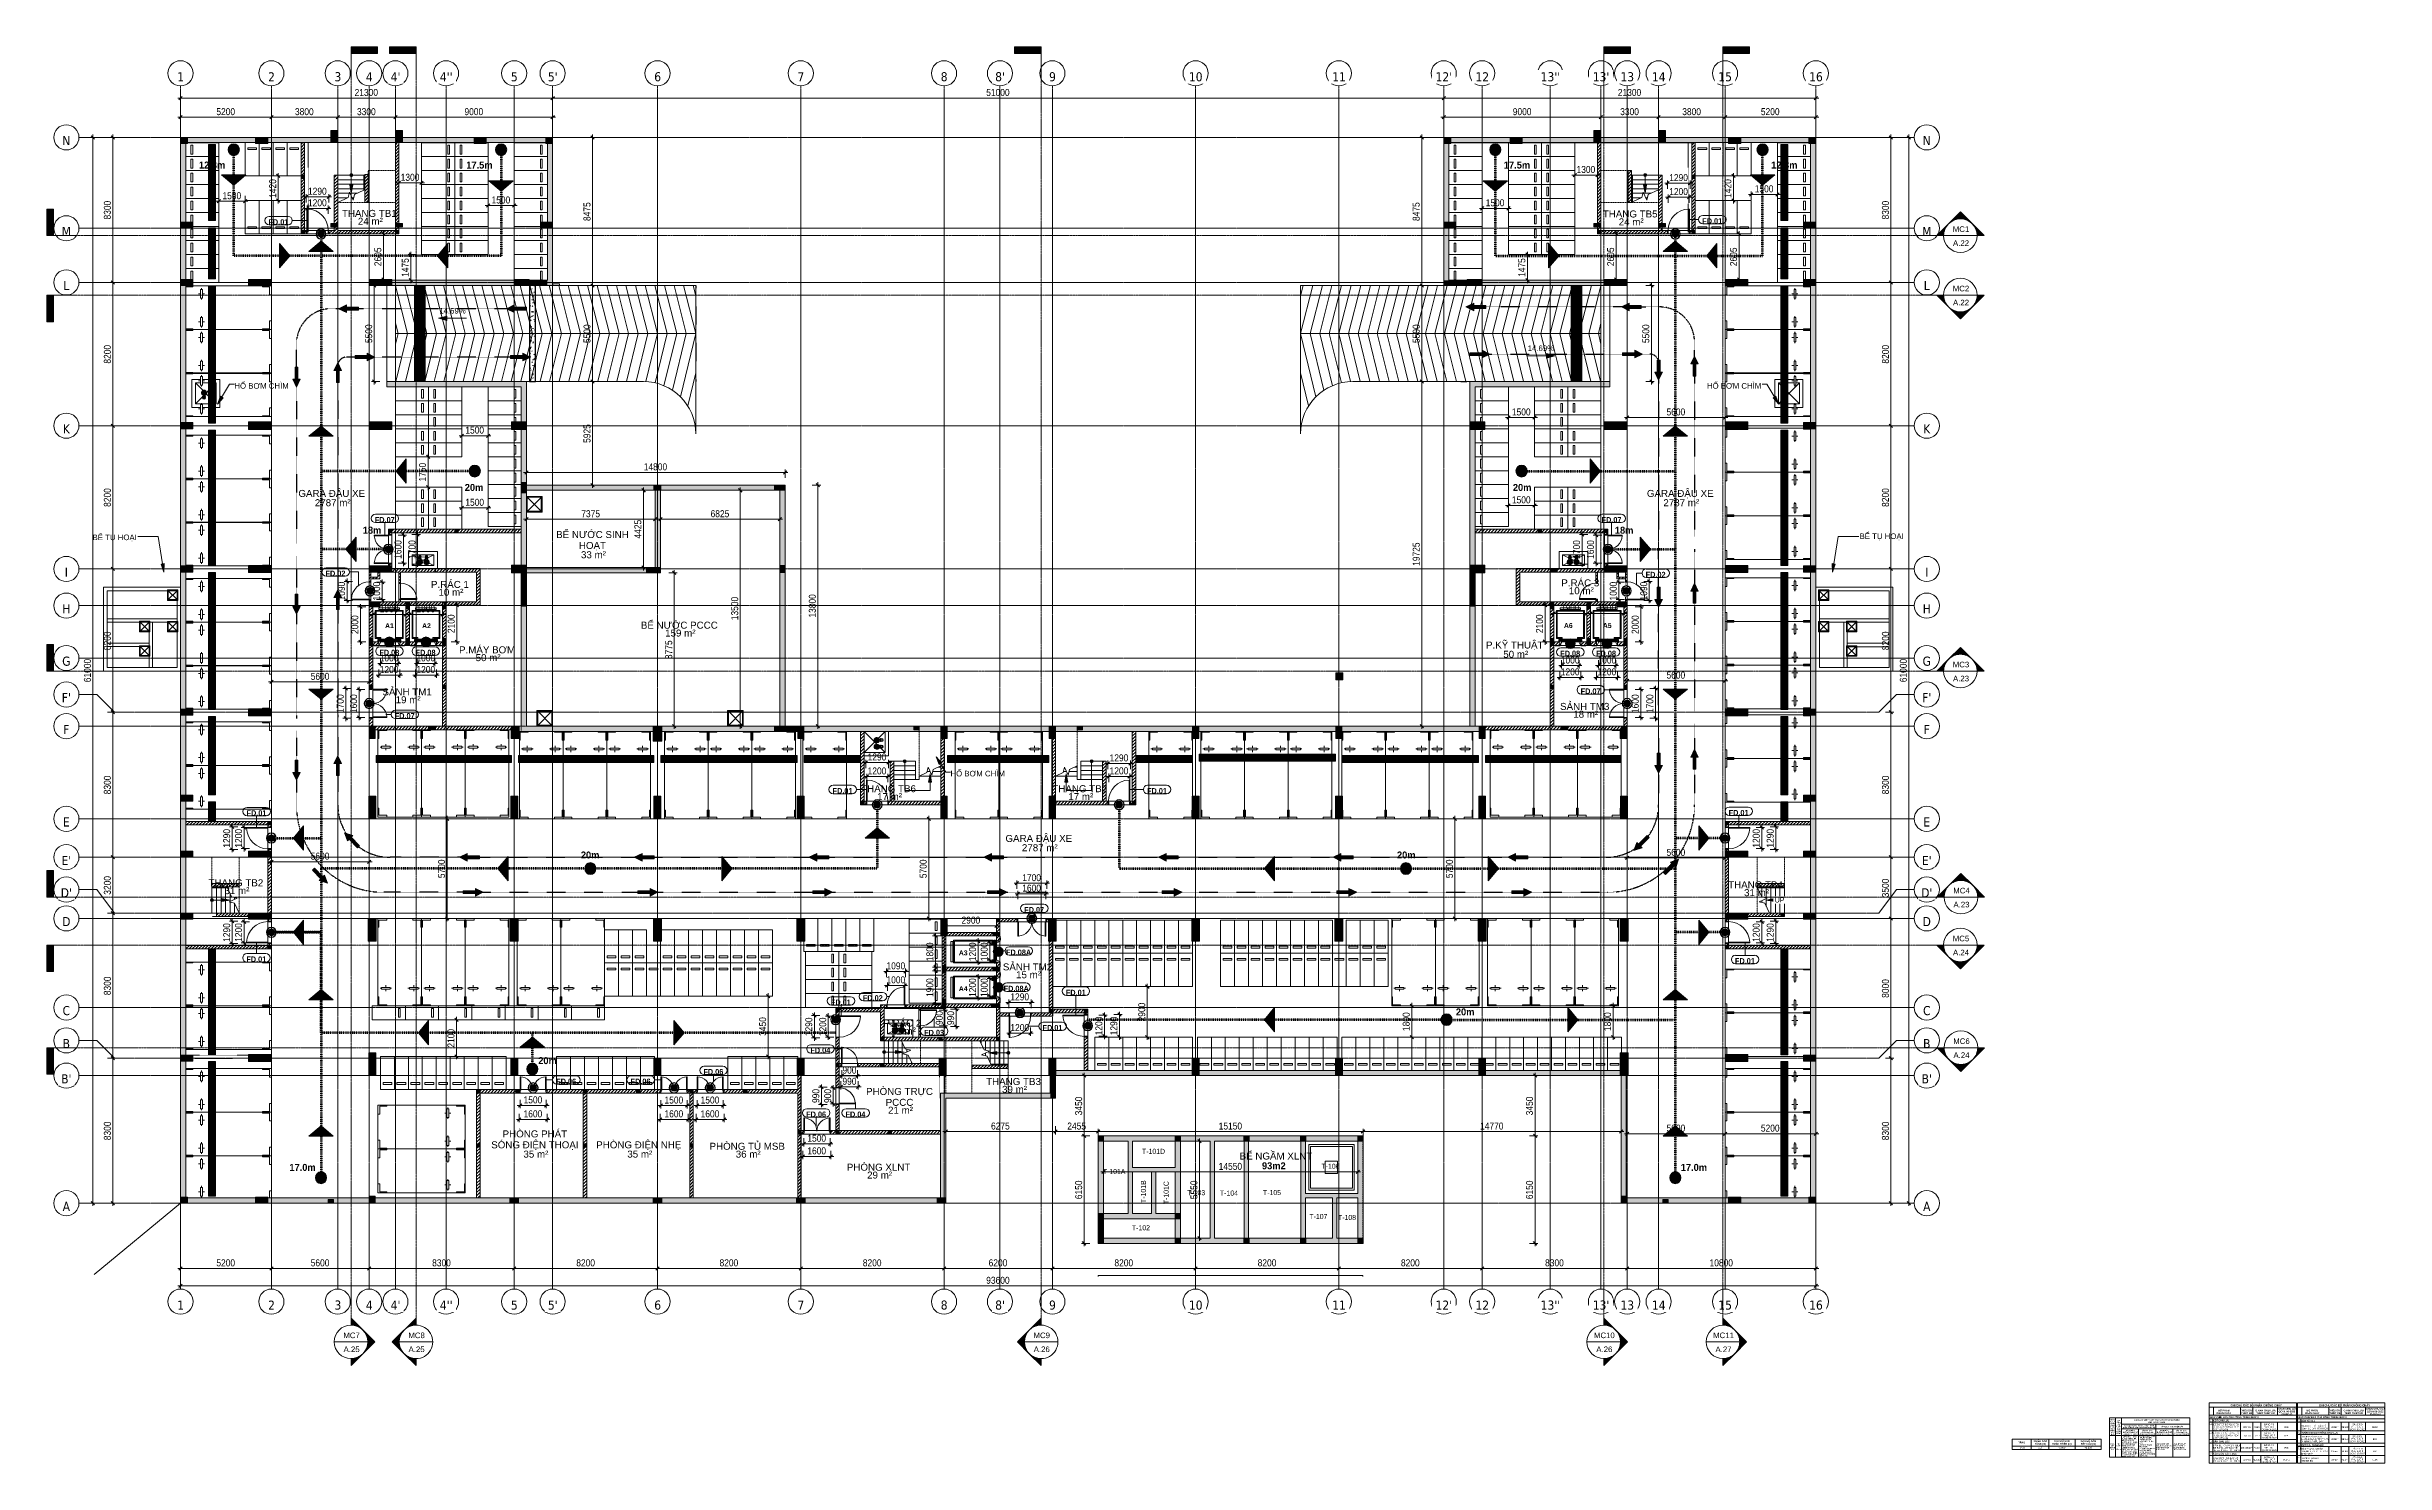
# Model space of a CAD drawing. Header units: millimetres. Extents: x 25998 to 252958, y -15958 to 83425.
# Drawn here: x 25998 to 159840, y 2351 to 83425 of the extents above; entities that cross this region are included whole.
import ezdxf

# ---------------------------------------------------------------- set-up
doc = ezdxf.new("R2010")
doc.units = ezdxf.units.MM
for name, pattern in [('1 NÉT CALL OUT', [6, 3, -3]), ('Dash', [6, 3, -3]), ('Dash 1_16_', [3.175, 1.5875, -1.5875]), ('Dash 1_8_', [6.35, 3.175, -3.175]), ('Dash Dot 3_16_', [7.9375, 4.7625, -1.5875, 0, -1.5875]), ('Grid Line', [22.225, 12.7, -3.175, 3.175, -3.175]), ('IMPORT-CENTER', [2000, 1250, -250, 250, -250]), ('Overhead', [3.96875, 2.38125, -1.5875])]:
    doc.linetypes.add(name, pattern=pattern)
for name, color, linetype, lineweight in [('0-1', 7, 'Continuous', 5), ('A-ANNO-DIMS', 211, 'Continuous', 9), ('A-ANNO-DIMS-160', 211, 'Continuous', 9), ('A-ANNO-NOTE', 131, 'Continuous', 9), ('A-ANNO-NOTE-1', 131, 'Continuous', 25), ('A-AREA', 32, 'Dash 1_8_', 9), ('A-AREA-IDEN', 2, 'Continuous', 9), ('A-DETL-1', 90, 'Dash 1_16_', 25), ('A-DETL-2', 90, '1 NÉT CALL OUT', 100), ('A-DETL-GENF-1', 7, 'Continuous', 9), ('A-DETL-GENF-2', 1, 'Continuous', 9), ('A-DETL-THIN', 151, 'Continuous', 9), ('A-DETL-THIN-1', 151, 'Continuous', 18), ('A-DOOR-1', 1, 'Continuous', 9), ('A-DOOR-2', 21, 'Continuous', 9), ('A-DOOR-FRAM-1', 1, 'Continuous', 9), ('A-DOOR-IDEN', 31, 'Continuous', 9), ('A-FLOR', 192, 'Continuous', 9), ('A-FLOR-1', 7, 'Continuous', 9), ('A-FLOR-2', 192, 'Continuous', 25), ('A-FLOR-HRAL', 11, 'Continuous', 9), ('A-FLOR-OVHD', 1, 'Dash', 9), ('A-FLOR-PATT-1', 8, 'Continuous', 9), ('A-WALL', 113, 'Continuous', 9), ('A-WALL-1', 113, 'Continuous', 18), ('A-WALL-PATT-1', 7, 'Continuous', 9), ('A-WALL-PATT-2', 111, 'Continuous', 9), ('C-PRKG', 70, 'Continuous', 9), ('G-ANNO-DIMS', 111, 'Continuous', 9), ('G-ANNO-SYMB', 111, 'Continuous', 9), ('G-ANNO-SYMB-1', 111, 'Dash Dot 3_16_', 18), ('G-ANNO-TEXT-1', 7, 'Continuous', 9), ('G-ANNO-TEXT-2', 142, 'Continuous', 9), ('G-IMPT', 8, 'Continuous', 9), ('G-IMPT-1', 8, 'IMPORT-CENTER', 9), ('G-IMPT-2', 7, 'Continuous', 9), ('L-SITE-WALL-1', 250, 'Continuous', 18), ('L-SITE-WALL-2', 7, 'Continuous', 9), ('M-EQPM', 50, 'Continuous', 9), ('S-COLS', 52, 'Continuous', 9), ('S-COLS-1', 52, 'Continuous', 5), ('S-COLS-2', 250, 'Continuous', 18), ('S-COLS-3', 7, 'Continuous', 9), ('S-COLS-4', 52, 'Dash', 9), ('S-COLS-5', 52, 'Continuous', 18), ('S-COLS-HDLN', 52, 'Dash', 9), ('S-GRID', 1, 'Continuous', 9), ('S-GRID-1', 1, 'Grid Line', 9), ('S-GRID-IDEN', 1, 'Continuous', 9), ('S-STRS', 31, 'Continuous', 9), ('S-STRS-ANNO', 31, 'Continuous', 9), ('S-STRS-IDEN', 31, 'Continuous', 9), ('S-STRS-MBND', 31, 'Overhead', 9), ('S-STRS-MBND-1', 31, 'Continuous', 9)]:
    doc.layers.add(name, color=color, linetype=linetype, lineweight=lineweight)
doc.styles.add('Arial', font='arial_0.ttf', dxfattribs={"height": 288})
doc.styles.add('Arial Narrow', font='ARIALN_0.TTF', dxfattribs={"height": 100})
doc.styles.add('Arial_2', font='arial_0.ttf', dxfattribs={"height": 320})
doc.styles.add('Arial_3', font='arial_0.ttf', dxfattribs={"height": 400})
doc.styles.add('Arial_4', font='arial_0.ttf', dxfattribs={"width": 0.95, "height": 400})
doc.styles.add('Arial_5', font='arial_0.ttf', dxfattribs={"height": 280})
doc.styles.add('Arial_6', font='arial_0.ttf', dxfattribs={"height": 320})
doc.styles.add('Arial_7', font='arial_0.ttf', dxfattribs={"height": 75})
doc.styles.add('Arial_8', font='arial_0.ttf', dxfattribs={"height": 112.5})
doc.styles.add('Arial_9', font='arial_0.ttf', dxfattribs={"height": 90})
doc.styles.add('Arial_B', font='arialbd_0.ttf', dxfattribs={"width": 0.9, "height": 320})
doc.styles.add('Arial_B_1', font='arialbd_0.ttf', dxfattribs={"width": 0.95, "height": 400})
doc.styles.add('Arial_B_2', font='arialbd_0.ttf', dxfattribs={"height": 66})
doc.styles.add('Arial_B_3', font='arialbd_0.ttf', dxfattribs={"height": 99})
doc.styles.add('Tahoma_B', font='tahomabd_0.ttf', dxfattribs={"height": 520})
doc.styles.add('UTM Avo', font='UTM Avo.ttf', dxfattribs={"width": 0.9, "height": 400})
doc.styles.add('VNI-Helve-Condense', font='VHELVCN.TTF', dxfattribs={"height": 288})
doc.dimstyles.new('1_Dim_chi_tiet_2_5', dxfattribs={"dimscale": 304.8, "dimtxt": 399.720379, "dimasz": 0.629921, "dimexe": 0.524934, "dimexo": 0.0625, "dimgap": 0.052493, "dimtad": 1, "dimdec": 0, "dimrnd": 5, "dimzin": 0, "dimdsep": 46, "dimtxsty": 'UTM Avo', "dimblk1": 'OBLIQUE', "dimblk2": 'OBLIQUE', "dimsah": 1, "dimcen": 0.09, "dimdle": 0.524934, "dimazin": 0, "dimtfac": 1, "dimtdec": 4, "dimtix": 1, "dimtmove": 0, "dimatfit": 3, "dimfxl": 1.049869, "dimfxlon": 1, "dimtvp": 1, "dimtolj": 1, "dimtzin": 0, "dimarcsym": 2})
pattern_1 = [(45, (0, 0), (-90.50967, 90.50967), [])]

msp = doc.modelspace()

# ---------------------------------------------------------------- texts
at = {"layer": 'A-ANNO-NOTE', "char_height": 100, "attachment_point": 2, "line_spacing_factor": 0.949189, "style": 'Arial Narrow'}
for s, insert, width in [('\\pt635,1270,1905,2540,3175,3810,4445,5080,5715,6350,6985,7620,8255,8890,9525,10160,10795,11430,12065,12700,13335,13970,14605,15240,15875,16510,17145,17780,18415,19050,19685,20320;H{\\fArial|b0|i0|c0|p34;Ầ}M', (139033, 3288.6), 278), ('\\pt635,1270,1905,2540,3175,3810,4445,5080,5715,6350,6985,7620,8255,8890,9525,10160,10795,11430,12065,12700,13335,13970,14605,15240,15875,16510,17145,17780,18415,19050,19685,20320;4.2', (140085.5, 3288.6), 168.5), ('\\pt635,1270,1905,2540,3175,3810,4445,5080,5715,6350,6985,7620,8255,8890,9525,10160,10795,11430,12065,12700,13335,13970,14605,15240,15875,16510,17145,17780,18415,19050,19685,20320;-2.000', (141333.9, 3288.6), 340.5), ('\\pt635,1270,1905,2540,3175,3810,4445,5080,5715,6350,6985,7620,8255,8890,9525,10160,10795,11430,12065,12700,13335,13970,14605,15240,15875,16510,17145,17780,18415,19050,19685,20320;+2.200', (142832.6, 3288.6), 370.5)]:
    msp.add_mtext(s, dxfattribs=dict(at, insert=insert, width=width))
at = {"layer": 'A-AREA-IDEN', "char_height": 400, "line_spacing_factor": 0.936439, "style": 'Arial_3'}
for s, insert, width, attachment_point in [('\\pt8,16,24,32,40,48,56,64,72,80,88,96,104,112,120,128,136,144,152,160,168,176,184,192,200,208,216,224,232,240,248,256;THANG TB1', (44462.3, 73682.4), 3153.6, 8), ('\\pt8,16,24,32,40,48,56,64,72,80,88,96,104,112,120,128,136,144,152,160,168,176,184,192,200,208,216,224,232,240,248,256;24 m²', (44519.5, 73436.5), 1449.6, 5), ('\\pt8,16,24,32,40,48,56,64,72,80,88,96,104,112,120,128,136,144,152,160,168,176,184,192,200,208,216,224,232,240,248,256;THANG TB5', (116624.1, 73649.3), 3153.6, 8), ('\\pt8,16,24,32,40,48,56,64,72,80,88,96,104,112,120,128,136,144,152,160,168,176,184,192,200,208,216,224,232,240,248,256;24 m²', (116681.3, 73403.4), 1449.6, 5), ('\\pt8,16,24,32,40,48,56,64,72,80,88,96,104,112,120,128,136,144,152,160,168,176,184,192,200,208,216,224,232,240,248,256;GARA ĐẬU XE', (42309, 57571.6), 3820.8, 8), ('\\pt8,16,24,32,40,48,56,64,72,80,88,96,104,112,120,128,136,144,152,160,168,176,184,192,200,208,216,224,232,240,248,256;GARA ĐẬU XE', (119491.5, 57571.6), 3820.8, 8), ('\\pt8,16,24,32,40,48,56,64,72,80,88,96,104,112,120,128,136,144,152,160,168,176,184,192,200,208,216,224,232,240,248,256;2787 m²', (42366.2, 57325.8), 2064, 5), ('\\pt8,16,24,32,40,48,56,64,72,80,88,96,104,112,120,128,136,144,152,160,168,176,184,192,200,208,216,224,232,240,248,256;2787 m²', (119548.7, 57325.8), 2064, 5), ('\\pt8,16,24,32,40,48,56,64,72,80,88,96,104,112,120,128,136,144,152,160,168,176,184,192,200,208,216,224,232,240,248,256;BỂ NƯỚC SINH\\PHOẠT', (57231, 54593.5), 4160, 8), ('\\pt8,16,24,32,40,48,56,64,72,80,88,96,104,112,120,128,136,144,152,160,168,176,184,192,200,208,216,224,232,240,248,256;33 m²', (57289, 54347.6), 1449.6, 5), ('\\pt8,16,24,32,40,48,56,64,72,80,88,96,104,112,120,128,136,144,152,160,168,176,184,192,200,208,216,224,232,240,248,256;P.RÁC 1', (49073.4, 52445.5), 2180.8, 8), ('\\pt8,16,24,32,40,48,56,64,72,80,88,96,104,112,120,128,136,144,152,160,168,176,184,192,200,208,216,224,232,240,248,256;10 m²', (49131.4, 52199.6), 1449.6, 5), ('\\pt8,16,24,32,40,48,56,64,72,80,88,96,104,112,120,128,136,144,152,160,168,176,184,192,200,208,216,224,232,240,248,256;P.RÁC 3', (113770.4, 52533.8), 2180.8, 8), ('\\pt8,16,24,32,40,48,56,64,72,80,88,96,104,112,120,128,136,144,152,160,168,176,184,192,200,208,216,224,232,240,248,256;10 m²', (113828.4, 52287.9), 1449.6, 5), ('\\pt8,16,24,32,40,48,56,64,72,80,88,96,104,112,120,128,136,144,152,160,168,176,184,192,200,208,216,224,232,240,248,256;BỂ NƯỚC PCCC', (62202.1, 50111.7), 4403.2, 8), ('\\pt8,16,24,32,40,48,56,64,72,80,88,96,104,112,120,128,136,144,152,160,168,176,184,192,200,208,216,224,232,240,248,256;159 m²', (62260.1, 49865.8), 1756.8, 5), ('\\pt8,16,24,32,40,48,56,64,72,80,88,96,104,112,120,128,136,144,152,160,168,176,184,192,200,208,216,224,232,240,248,256;P.MÁY BƠM', (51199.8, 48702.2), 3196.8, 8), ('\\pt8,16,24,32,40,48,56,64,72,80,88,96,104,112,120,128,136,144,152,160,168,176,184,192,200,208,216,224,232,240,248,256;50 m²', (51257.8, 48456.4), 1449.6, 5), ('\\pt8,16,24,32,40,48,56,64,72,80,88,96,104,112,120,128,136,144,152,160,168,176,184,192,200,208,216,224,232,240,248,256;P.KỸ THUẬT', (110017.7, 48895.2), 3312, 8), ('\\pt8,16,24,32,40,48,56,64,72,80,88,96,104,112,120,128,136,144,152,160,168,176,184,192,200,208,216,224,232,240,248,256;50 m²', (110074.9, 48649.3), 1449.6, 5), ('\\pt8,16,24,32,40,48,56,64,72,80,88,96,104,112,120,128,136,144,152,160,168,176,184,192,200,208,216,224,232,240,248,256;SẢNH TM1', (46623.2, 46293.4), 2825.6, 8), ('\\pt8,16,24,32,40,48,56,64,72,80,88,96,104,112,120,128,136,144,152,160,168,176,184,192,200,208,216,224,232,240,248,256;19 m²', (46680.4, 46047.6), 1449.6, 5), ('\\pt8,16,24,32,40,48,56,64,72,80,88,96,104,112,120,128,136,144,152,160,168,176,184,192,200,208,216,224,232,240,248,256;SẢNH TM3', (114023.6, 45463.8), 2825.6, 8), ('\\pt8,16,24,32,40,48,56,64,72,80,88,96,104,112,120,128,136,144,152,160,168,176,184,192,200,208,216,224,232,240,248,256;18 m²', (114080.8, 45217.9), 1449.6, 5), ('\\pt8,16,24,32,40,48,56,64,72,80,88,96,104,112,120,128,136,144,152,160,168,176,184,192,200,208,216,224,232,240,248,256;THANG TB6', (74179, 40753), 3153.6, 8), ('\\pt8,16,24,32,40,48,56,64,72,80,88,96,104,112,120,128,136,144,152,160,168,176,184,192,200,208,216,224,232,240,248,256;17 m²', (74236.2, 40507.2), 1449.6, 5), ('\\pt8,16,24,32,40,48,56,64,72,80,88,96,104,112,120,128,136,144,152,160,168,176,184,192,200,208,216,224,232,240,248,256;THANG TB7', (85121.6, 40753), 3153.6, 8), ('\\pt8,16,24,32,40,48,56,64,72,80,88,96,104,112,120,128,136,144,152,160,168,176,184,192,200,208,216,224,232,240,248,256;17 m²', (85178.8, 40507.2), 1449.6, 5), ('\\pt8,16,24,32,40,48,56,64,72,80,88,96,104,112,120,128,136,144,152,160,168,176,184,192,200,208,216,224,232,240,248,256;GARA ĐẬU XE', (82777.9, 37823.4), 3820.8, 8), ('\\pt8,16,24,32,40,48,56,64,72,80,88,96,104,112,120,128,136,144,152,160,168,176,184,192,200,208,216,224,232,240,248,256;2787 m²', (82835.1, 37577.5), 2064, 5), ('\\pt8,16,24,32,40,48,56,64,72,80,88,96,104,112,120,128,136,144,152,160,168,176,184,192,200,208,216,224,232,240,248,256;THANG TB2', (36824.1, 35367.7), 3153.6, 8), ('\\pt8,16,24,32,40,48,56,64,72,80,88,96,104,112,120,128,136,144,152,160,168,176,184,192,200,208,216,224,232,240,248,256;31 m²', (36881.3, 35121.9), 1449.6, 5), ('\\pt8,16,24,32,40,48,56,64,72,80,88,96,104,112,120,128,136,144,152,160,168,176,184,192,200,208,216,224,232,240,248,256;SẢNH TM2', (82132, 30553.9), 2825.6, 8), ('\\pt8,16,24,32,40,48,56,64,72,80,88,96,104,112,120,128,136,144,152,160,168,176,184,192,200,208,216,224,232,240,248,256;15 m²', (82189.2, 30308), 1449.6, 5), ('\\pt8,16,24,32,40,48,56,64,72,80,88,96,104,112,120,128,136,144,152,160,168,176,184,192,200,208,216,224,232,240,248,256;P.RÁC 2', (74966.6, 27335.2), 2180.8, 8), ('\\pt8,16,24,32,40,48,56,64,72,80,88,96,104,112,120,128,136,144,152,160,168,176,184,192,200,208,216,224,232,240,248,256;11 m²', (75024.6, 27089.3), 1449.6, 5), ('\\pt8,16,24,32,40,48,56,64,72,80,88,96,104,112,120,128,136,144,152,160,168,176,184,192,200,208,216,224,232,240,248,256;THANG TB3', (81331.6, 23994.2), 3153.6, 8), ('\\pt8,16,24,32,40,48,56,64,72,80,88,96,104,112,120,128,136,144,152,160,168,176,184,192,200,208,216,224,232,240,248,256;PHÒNG TRỰC\\PPCCC', (74804.9, 22801.5), 3841.6, 8), ('\\pt8,16,24,32,40,48,56,64,72,80,88,96,104,112,120,128,136,144,152,160,168,176,184,192,200,208,216,224,232,240,248,256;21 m²', (74862.1, 22555.7), 1449.6, 5), ('\\pt8,16,24,32,40,48,56,64,72,80,88,96,104,112,120,128,136,144,152,160,168,176,184,192,200,208,216,224,232,240,248,256;39 m²', (81388.8, 23748.3), 1449.6, 5), ('\\pt8,16,24,32,40,48,56,64,72,80,88,96,104,112,120,128,136,144,152,160,168,176,184,192,200,208,216,224,232,240,248,256;PHÒNG PHÁT\\PSÓNG ĐIỆN THOẠI', (53935.5, 20287.6), 5016, 8), ('\\pt8,16,24,32,40,48,56,64,72,80,88,96,104,112,120,128,136,144,152,160,168,176,184,192,200,208,216,224,232,240,248,256;35 m²', (53993.5, 20041.7), 1449.6, 5), ('\\pt8,16,24,32,40,48,56,64,72,80,88,96,104,112,120,128,136,144,152,160,168,176,184,192,200,208,216,224,232,240,248,256;PHÒNG ĐIỆN NHẸ', (59882.8, 20287.6), 4878.4, 8), ('\\pt8,16,24,32,40,48,56,64,72,80,88,96,104,112,120,128,136,144,152,160,168,176,184,192,200,208,216,224,232,240,248,256;35 m²', (59940, 20041.7), 1449.6, 5), ('\\pt8,16,24,32,40,48,56,64,72,80,88,96,104,112,120,128,136,144,152,160,168,176,184,192,200,208,216,224,232,240,248,256;PHÒNG TỦ MSB', (66088.8, 20287.6), 4318.4, 8), ('\\pt8,16,24,32,40,48,56,64,72,80,88,96,104,112,120,128,136,144,152,160,168,176,184,192,200,208,216,224,232,240,248,256;36 m²', (66146.8, 20041.7), 1449.6, 5), ('\\pt8,16,24,32,40,48,56,64,72,80,88,96,104,112,120,128,136,144,152,160,168,176,184,192,200,208,216,224,232,240,248,256;BỂ NGẦM XLNT', (96350.8, 19728.2), 4160, 8), ('\\pt8,16,24,32,40,48,56,64,72,80,88,96,104,112,120,128,136,144,152,160,168,176,184,192,200,208,216,224,232,240,248,256;PHÒNG XLNT', (73606.6, 19088.9), 3641.6, 8), ('\\pt8,16,24,32,40,48,56,64,72,80,88,96,104,112,120,128,136,144,152,160,168,176,184,192,200,208,216,224,232,240,248,256;29 m²', (73664.6, 18843), 1449.6, 5)]:
    msp.add_mtext(s, dxfattribs=dict(at, insert=insert, width=width, attachment_point=attachment_point))
at = {"layer": 'A-DOOR-IDEN', "char_height": 320, "attachment_point": 5, "line_spacing_factor": 0.936439, "style": 'Arial_B'}
for s, insert, width in [('\\pt7.2,14.4,21.6,28.8,36,43.2,50.4,57.6,64.8,72,79.2,86.4,93.6,100.8,108,115.2,122.4,129.6,136.8,144,151.2,158.4,165.6,172.8,180,187.2,194.4,201.6,208.8,216,223.2,230.4;FD.01', (121321.1, 73447.1), 1124.64), ('\\pt7.2,14.4,21.6,28.8,36,43.2,50.4,57.6,64.8,72,79.2,86.4,93.6,100.8,108,115.2,122.4,129.6,136.8,144,151.2,158.4,165.6,172.8,180,187.2,194.4,201.6,208.8,216,223.2,230.4;FD.01', (39254.9, 73389.7), 1124.64), ('\\pt7.2,14.4,21.6,28.8,36,43.2,50.4,57.6,64.8,72,79.2,86.4,93.6,100.8,108,115.2,122.4,129.6,136.8,144,151.2,158.4,165.6,172.8,180,187.2,194.4,201.6,208.8,216,223.2,230.4;FD.07', (45342.7, 56345.4), 1124.64), ('\\pt7.2,14.4,21.6,28.8,36,43.2,50.4,57.6,64.8,72,79.2,86.4,93.6,100.8,108,115.2,122.4,129.6,136.8,144,151.2,158.4,165.6,172.8,180,187.2,194.4,201.6,208.8,216,223.2,230.4;FD.07', (115556, 56345.4), 1124.64), ('\\pt7.2,14.4,21.6,28.8,36,43.2,50.4,57.6,64.8,72,79.2,86.4,93.6,100.8,108,115.2,122.4,129.6,136.8,144,151.2,158.4,165.6,172.8,180,187.2,194.4,201.6,208.8,216,223.2,230.4;FD.02', (42522.2, 53277.6), 1124.64), ('\\pt7.2,14.4,21.6,28.8,36,43.2,50.4,57.6,64.8,72,79.2,86.4,93.6,100.8,108,115.2,122.4,129.6,136.8,144,151.2,158.4,165.6,172.8,180,187.2,194.4,201.6,208.8,216,223.2,230.4;FD.02', (118081.5, 53209.6), 1124.64), ('\\pt7.2,14.4,21.6,28.8,36,43.2,50.4,57.6,64.8,72,79.2,86.4,93.6,100.8,108,115.2,122.4,129.6,136.8,144,151.2,158.4,165.6,172.8,180,187.2,194.4,201.6,208.8,216,223.2,230.4;FD.08', (45604.3, 48749.2), 1124.64), ('\\pt7.2,14.4,21.6,28.8,36,43.2,50.4,57.6,64.8,72,79.2,86.4,93.6,100.8,108,115.2,122.4,129.6,136.8,144,151.2,158.4,165.6,172.8,180,187.2,194.4,201.6,208.8,216,223.2,230.4;FD.08', (47680.2, 48749.2), 1124.64), ('\\pt7.2,14.4,21.6,28.8,36,43.2,50.4,57.6,64.8,72,79.2,86.4,93.6,100.8,108,115.2,122.4,129.6,136.8,144,151.2,158.4,165.6,172.8,180,187.2,194.4,201.6,208.8,216,223.2,230.4;FD.08', (113191.4, 48698.1), 1124.64), ('\\pt7.2,14.4,21.6,28.8,36,43.2,50.4,57.6,64.8,72,79.2,86.4,93.6,100.8,108,115.2,122.4,129.6,136.8,144,151.2,158.4,165.6,172.8,180,187.2,194.4,201.6,208.8,216,223.2,230.4;FD.08', (115240.9, 48698.1), 1124.64), ('\\pt7.2,14.4,21.6,28.8,36,43.2,50.4,57.6,64.8,72,79.2,86.4,93.6,100.8,108,115.2,122.4,129.6,136.8,144,151.2,158.4,165.6,172.8,180,187.2,194.4,201.6,208.8,216,223.2,230.4;FD.07', (114360.4, 46536.9), 1124.64), ('\\pt7.2,14.4,21.6,28.8,36,43.2,50.4,57.6,64.8,72,79.2,86.4,93.6,100.8,108,115.2,122.4,129.6,136.8,144,151.2,158.4,165.6,172.8,180,187.2,194.4,201.6,208.8,216,223.2,230.4;FD.07', (46484.3, 45125.8), 1124.64), ('\\pt7.2,14.4,21.6,28.8,36,43.2,50.4,57.6,64.8,72,79.2,86.4,93.6,100.8,108,115.2,122.4,129.6,136.8,144,151.2,158.4,165.6,172.8,180,187.2,194.4,201.6,208.8,216,223.2,230.4;FD.01', (71545.9, 40830.4), 1124.64), ('\\pt7.2,14.4,21.6,28.8,36,43.2,50.4,57.6,64.8,72,79.2,86.4,93.6,100.8,108,115.2,122.4,129.6,136.8,144,151.2,158.4,165.6,172.8,180,187.2,194.4,201.6,208.8,216,223.2,230.4;FD.01', (89541.6, 40830.4), 1124.64), ('\\pt7.2,14.4,21.6,28.8,36,43.2,50.4,57.6,64.8,72,79.2,86.4,93.6,100.8,108,115.2,122.4,129.6,136.8,144,151.2,158.4,165.6,172.8,180,187.2,194.4,201.6,208.8,216,223.2,230.4;FD.01', (38003, 39562.7), 1124.64), ('\\pt7.2,14.4,21.6,28.8,36,43.2,50.4,57.6,64.8,72,79.2,86.4,93.6,100.8,108,115.2,122.4,129.6,136.8,144,151.2,158.4,165.6,172.8,180,187.2,194.4,201.6,208.8,216,223.2,230.4;FD.01', (122830.5, 39580.8), 1124.64), ('\\pt7.2,14.4,21.6,28.8,36,43.2,50.4,57.6,64.8,72,79.2,86.4,93.6,100.8,108,115.2,122.4,129.6,136.8,144,151.2,158.4,165.6,172.8,180,187.2,194.4,201.6,208.8,216,223.2,230.4;FD.07', (82513, 34026.8), 1124.64), ('\\pt7.2,14.4,21.6,28.8,36,43.2,50.4,57.6,64.8,72,79.2,86.4,93.6,100.8,108,115.2,122.4,129.6,136.8,144,151.2,158.4,165.6,172.8,180,187.2,194.4,201.6,208.8,216,223.2,230.4;FD.01', (37991.3, 31194.3), 1124.64), ('\\pt7.2,14.4,21.6,28.8,36,43.2,50.4,57.6,64.8,72,79.2,86.4,93.6,100.8,108,115.2,122.4,129.6,136.8,144,151.2,158.4,165.6,172.8,180,187.2,194.4,201.6,208.8,216,223.2,230.4;FD.08A', (81620.4, 31590.1), 1419.84), ('\\pt7.2,14.4,21.6,28.8,36,43.2,50.4,57.6,64.8,72,79.2,86.4,93.6,100.8,108,115.2,122.4,129.6,136.8,144,151.2,158.4,165.6,172.8,180,187.2,194.4,201.6,208.8,216,223.2,230.4;FD.01', (123191.9, 31097.3), 1124.64), ('\\pt7.2,14.4,21.6,28.8,36,43.2,50.4,57.6,64.8,72,79.2,86.4,93.6,100.8,108,115.2,122.4,129.6,136.8,144,151.2,158.4,165.6,172.8,180,187.2,194.4,201.6,208.8,216,223.2,230.4;FD.08A', (81485.8, 29516.9), 1419.84), ('\\pt7.2,14.4,21.6,28.8,36,43.2,50.4,57.6,64.8,72,79.2,86.4,93.6,100.8,108,115.2,122.4,129.6,136.8,144,151.2,158.4,165.6,172.8,180,187.2,194.4,201.6,208.8,216,223.2,230.4;FD.01', (84894, 29286.5), 1124.64), ('\\pt7.2,14.4,21.6,28.8,36,43.2,50.4,57.6,64.8,72,79.2,86.4,93.6,100.8,108,115.2,122.4,129.6,136.8,144,151.2,158.4,165.6,172.8,180,187.2,194.4,201.6,208.8,216,223.2,230.4;FD.01', (71448.7, 28727.8), 1124.64), ('\\pt7.2,14.4,21.6,28.8,36,43.2,50.4,57.6,64.8,72,79.2,86.4,93.6,100.8,108,115.2,122.4,129.6,136.8,144,151.2,158.4,165.6,172.8,180,187.2,194.4,201.6,208.8,216,223.2,230.4;FD.02', (73276.5, 28977.8), 1124.64), ('\\pt7.2,14.4,21.6,28.8,36,43.2,50.4,57.6,64.8,72,79.2,86.4,93.6,100.8,108,115.2,122.4,129.6,136.8,144,151.2,158.4,165.6,172.8,180,187.2,194.4,201.6,208.8,216,223.2,230.4;FD.03', (76784.7, 26994.4), 1124.64), ('\\pt7.2,14.4,21.6,28.8,36,43.2,50.4,57.6,64.8,72,79.2,86.4,93.6,100.8,108,115.2,122.4,129.6,136.8,144,151.2,158.4,165.6,172.8,180,187.2,194.4,201.6,208.8,216,223.2,230.4;FD.01', (83562.9, 27275.3), 1124.64), ('\\pt7.2,14.4,21.6,28.8,36,43.2,50.4,57.6,64.8,72,79.2,86.4,93.6,100.8,108,115.2,122.4,129.6,136.8,144,151.2,158.4,165.6,172.8,180,187.2,194.4,201.6,208.8,216,223.2,230.4;FD.04', (70273.1, 25979), 1124.64), ('\\pt7.2,14.4,21.6,28.8,36,43.2,50.4,57.6,64.8,72,79.2,86.4,93.6,100.8,108,115.2,122.4,129.6,136.8,144,151.2,158.4,165.6,172.8,180,187.2,194.4,201.6,208.8,216,223.2,230.4;FD.06', (55725.8, 24203.2), 1124.64), ('\\pt7.2,14.4,21.6,28.8,36,43.2,50.4,57.6,64.8,72,79.2,86.4,93.6,100.8,108,115.2,122.4,129.6,136.8,144,151.2,158.4,165.6,172.8,180,187.2,194.4,201.6,208.8,216,223.2,230.4;FD.06', (59984.5, 24203.2), 1124.64), ('\\pt7.2,14.4,21.6,28.8,36,43.2,50.4,57.6,64.8,72,79.2,86.4,93.6,100.8,108,115.2,122.4,129.6,136.8,144,151.2,158.4,165.6,172.8,180,187.2,194.4,201.6,208.8,216,223.2,230.4;FD.06', (64150.1, 24754.2), 1124.64), ('\\pt7.2,14.4,21.6,28.8,36,43.2,50.4,57.6,64.8,72,79.2,86.4,93.6,100.8,108,115.2,122.4,129.6,136.8,144,151.2,158.4,165.6,172.8,180,187.2,194.4,201.6,208.8,216,223.2,230.4;FD.06', (70031.6, 22317.4), 1124.64), ('\\pt7.2,14.4,21.6,28.8,36,43.2,50.4,57.6,64.8,72,79.2,86.4,93.6,100.8,108,115.2,122.4,129.6,136.8,144,151.2,158.4,165.6,172.8,180,187.2,194.4,201.6,208.8,216,223.2,230.4;FD.04', (72285.1, 22317.4), 1124.64)]:
    msp.add_mtext(s, dxfattribs=dict(at, insert=insert, width=width))
at = {"layer": 'G-ANNO-DIMS', "char_height": 320, "width": 1813.864, "attachment_point": 1, "line_spacing_factor": 0.941778, "style": 'Arial_6'}
for insert in [(48461.7, 68476), (110757.4, 66326.8)]:
    msp.add_mtext('14.69%', dxfattribs=dict(at, insert=insert))
at = {"layer": 'G-ANNO-SYMB', "char_height": 320, "attachment_point": 5, "line_spacing_factor": 0.936439, "style": 'Arial_2'}
for s, insert, width in [('\\pt2032,4064,6096,8128,10160,12192,14224,16256,18288,20320,22352,24384,26416,28448,30480,32512,34544,36576,38608,40640,42672,44704,46736,48768,50800,52832,54864,56896,58928,60960,62992,65024;A.22', (135560.1, 72187), 952), ('\\pt2032,4064,6096,8128,10160,12192,14224,16256,18288,20320,22352,24384,26416,28448,30480,32512,34544,36576,38608,40640,42672,44704,46736,48768,50800,52832,54864,56896,58928,60960,62992,65024;MC1', (135560.1, 72985.2), 963.2), ('\\pt2032,4064,6096,8128,10160,12192,14224,16256,18288,20320,22352,24384,26416,28448,30480,32512,34544,36576,38608,40640,42672,44704,46736,48768,50800,52832,54864,56896,58928,60960,62992,65024;MC2', (135560.1, 69582.7), 963.2), ('\\pt2032,4064,6096,8128,10160,12192,14224,16256,18288,20320,22352,24384,26416,28448,30480,32512,34544,36576,38608,40640,42672,44704,46736,48768,50800,52832,54864,56896,58928,60960,62992,65024;A.22', (135560.1, 68784.4), 952), ('\\pt2032,4064,6096,8128,10160,12192,14224,16256,18288,20320,22352,24384,26416,28448,30480,32512,34544,36576,38608,40640,42672,44704,46736,48768,50800,52832,54864,56896,58928,60960,62992,65024;MC3', (135560.1, 48062.7), 963.2), ('\\pt2032,4064,6096,8128,10160,12192,14224,16256,18288,20320,22352,24384,26416,28448,30480,32512,34544,36576,38608,40640,42672,44704,46736,48768,50800,52832,54864,56896,58928,60960,62992,65024;A.23', (135560.1, 47264.4), 952), ('\\pt2032,4064,6096,8128,10160,12192,14224,16256,18288,20320,22352,24384,26416,28448,30480,32512,34544,36576,38608,40640,42672,44704,46736,48768,50800,52832,54864,56896,58928,60960,62992,65024;MC4', (135587.5, 35122.7), 963.2), ('\\pt2032,4064,6096,8128,10160,12192,14224,16256,18288,20320,22352,24384,26416,28448,30480,32512,34544,36576,38608,40640,42672,44704,46736,48768,50800,52832,54864,56896,58928,60960,62992,65024;A.23', (135587.5, 34324.4), 952), ('\\pt2032,4064,6096,8128,10160,12192,14224,16256,18288,20320,22352,24384,26416,28448,30480,32512,34544,36576,38608,40640,42672,44704,46736,48768,50800,52832,54864,56896,58928,60960,62992,65024;MC5', (135560.1, 32382.7), 963.2), ('\\pt2032,4064,6096,8128,10160,12192,14224,16256,18288,20320,22352,24384,26416,28448,30480,32512,34544,36576,38608,40640,42672,44704,46736,48768,50800,52832,54864,56896,58928,60960,62992,65024;A.24', (135560.1, 31584.4), 952), ('\\pt2032,4064,6096,8128,10160,12192,14224,16256,18288,20320,22352,24384,26416,28448,30480,32512,34544,36576,38608,40640,42672,44704,46736,48768,50800,52832,54864,56896,58928,60960,62992,65024;A.24', (135587.5, 25708.2), 952), ('\\pt2032,4064,6096,8128,10160,12192,14224,16256,18288,20320,22352,24384,26416,28448,30480,32512,34544,36576,38608,40640,42672,44704,46736,48768,50800,52832,54864,56896,58928,60960,62992,65024;MC6', (135587.5, 26506.4), 963.2), ('\\pt2032,4064,6096,8128,10160,12192,14224,16256,18288,20320,22352,24384,26416,28448,30480,32512,34544,36576,38608,40640,42672,44704,46736,48768,50800,52832,54864,56896,58928,60960,62992,65024;MC7', (43445.3, 9668.5), 963.2), ('\\pt2032,4064,6096,8128,10160,12192,14224,16256,18288,20320,22352,24384,26416,28448,30480,32512,34544,36576,38608,40640,42672,44704,46736,48768,50800,52832,54864,56896,58928,60960,62992,65024;MC8', (47165.3, 9668.5), 963.2), ('\\pt2032,4064,6096,8128,10160,12192,14224,16256,18288,20320,22352,24384,26416,28448,30480,32512,34544,36576,38608,40640,42672,44704,46736,48768,50800,52832,54864,56896,58928,60960,62992,65024;MC9', (82945.3, 9668.5), 963.2), ('\\pt2032,4064,6096,8128,10160,12192,14224,16256,18288,20320,22352,24384,26416,28448,30480,32512,34544,36576,38608,40640,42672,44704,46736,48768,50800,52832,54864,56896,58928,60960,62992,65024;MC10', (115146.6, 9668.5), 1217.6), ('\\pt2032,4064,6096,8128,10160,12192,14224,16256,18288,20320,22352,24384,26416,28448,30480,32512,34544,36576,38608,40640,42672,44704,46736,48768,50800,52832,54864,56896,58928,60960,62992,65024;MC11', (121966.6, 9668.5), 1217.6), ('\\pt2032,4064,6096,8128,10160,12192,14224,16256,18288,20320,22352,24384,26416,28448,30480,32512,34544,36576,38608,40640,42672,44704,46736,48768,50800,52832,54864,56896,58928,60960,62992,65024;A.25', (43445.3, 8870.3), 952), ('\\pt2032,4064,6096,8128,10160,12192,14224,16256,18288,20320,22352,24384,26416,28448,30480,32512,34544,36576,38608,40640,42672,44704,46736,48768,50800,52832,54864,56896,58928,60960,62992,65024;A.25', (47165.3, 8870.3), 952), ('\\pt2032,4064,6096,8128,10160,12192,14224,16256,18288,20320,22352,24384,26416,28448,30480,32512,34544,36576,38608,40640,42672,44704,46736,48768,50800,52832,54864,56896,58928,60960,62992,65024;A.26', (82945.3, 8870.3), 952), ('\\pt2032,4064,6096,8128,10160,12192,14224,16256,18288,20320,22352,24384,26416,28448,30480,32512,34544,36576,38608,40640,42672,44704,46736,48768,50800,52832,54864,56896,58928,60960,62992,65024;A.26', (115146.6, 8870.3), 952), ('\\pt2032,4064,6096,8128,10160,12192,14224,16256,18288,20320,22352,24384,26416,28448,30480,32512,34544,36576,38608,40640,42672,44704,46736,48768,50800,52832,54864,56896,58928,60960,62992,65024;A.27', (121966.6, 8870.3), 952)]:
    msp.add_mtext(s, dxfattribs=dict(at, insert=insert, width=width))
at = {"layer": 'G-ANNO-TEXT-1', "line_spacing_factor": 0.936439}
for s, insert, char_height, width, attachment_point, style in [('\\pt2032,4064,6096,8128,10160,12192,14224,16256,18288,20320,22352,24384,26416,28448,30480,32512,34544,36576,38608,40640,42672,44704,46736,48768,50800,52832,54864,56896,58928,60960,62992,65024;HỐ BƠM CHÌM', (36735.7, 64012.8), 320, 3196.448, 4, 'Arial_2'), ('\\pt2032,4064,6096,8128,10160,12192,14224,16256,18288,20320,22352,24384,26416,28448,30480,32512,34544,36576,38608,40640,42672,44704,46736,48768,50800,52832,54864,56896,58928,60960,62992,65024;HỐ BƠM CHÌM', (121015.9, 64012.8), 320, 3196.448, 4, 'Arial_2'), ('\\pt2032,4064,6096,8128,10160,12192,14224,16256,18288,20320,22352,24384,26416,28448,30480,32512,34544,36576,38608,40640,42672,44704,46736,48768,50800,52832,54864,56896,58928,60960,62992,65024;BỂ TỤ HOẠI', (28619.9, 55309.7), 320, 2619.536, 4, 'Arial_2'), ('\\pt2032,4064,6096,8128,10160,12192,14224,16256,18288,20320,22352,24384,26416,28448,30480,32512,34544,36576,38608,40640,42672,44704,46736,48768,50800,52832,54864,56896,58928,60960,62992,65024;BỂ TỤ HOẠI', (132285.3, 55568.9), 320, 2608.224, 3, 'Arial_2'), ('\\pt79.9988,160.0004,239.9992,320.0008,399.9996,480.0012,560,639.9988,720.0004,799.9992,880.0008,959.9996,1040.0012,1120,1199.9988,1280.0004,1359.9992,1440.0008,1519.9996,1600.0012,1680,1759.9988,1840.0004,1919.9992,2000.0008,2079.9996,2160.0012,2240,2319.9988,2400.0004,2479.9992,2560.0008;{\\fArial|b1|i0|c0|p34;A1}', (45611.7, 50287.5), 280, 708.8, 5, 'Arial_5'), ('\\pt79.9988,160.0004,239.9992,320.0008,399.9996,480.0012,560,639.9988,720.0004,799.9992,880.0008,959.9996,1040.0012,1120,1199.9988,1280.0004,1359.9992,1440.0008,1519.9996,1600.0012,1680,1759.9988,1840.0004,1919.9992,2000.0008,2079.9996,2160.0012,2240,2319.9988,2400.0004,2479.9992,2560.0008;{\\fArial|b1|i0|c0|p34;A2}', (47730.4, 50287.5), 280, 708.8, 5, 'Arial_5'), ('\\pt79.9988,160.0004,239.9992,320.0008,399.9996,480.0012,560,639.9988,720.0004,799.9992,880.0008,959.9996,1040.0012,1120,1199.9988,1280.0004,1359.9992,1440.0008,1519.9996,1600.0012,1680,1759.9988,1840.0004,1919.9992,2000.0008,2079.9996,2160.0012,2240,2319.9988,2400.0004,2479.9992,2560.0008;{\\fArial|b1|i0|c0|p34;A6}', (113083.2, 50296.5), 280, 708.8, 5, 'Arial_5'), ('\\pt79.9988,160.0004,239.9992,320.0008,399.9996,480.0012,560,639.9988,720.0004,799.9992,880.0008,959.9996,1040.0012,1120,1199.9988,1280.0004,1359.9992,1440.0008,1519.9996,1600.0012,1680,1759.9988,1840.0004,1919.9992,2000.0008,2079.9996,2160.0012,2240,2319.9988,2400.0004,2479.9992,2560.0008;{\\fArial|b1|i0|c0|p34;A5}', (115311.3, 50296.5), 280, 708.8, 5, 'Arial_5'), ('\\pt2032,4064,6096,8128,10160,12192,14224,16256,18288,20320,22352,24384,26416,28448,30480,32512,34544,36576,38608,40640,42672,44704,46736,48768,50800,52832,54864,56896,58928,60960,62992,65024;HỐ BƠM CHÌM', (77723.1, 41819.7), 320, 3196.448, 4, 'Arial_2'), ('\\pt79.9988,160.0004,239.9992,320.0008,399.9996,480.0012,560,639.9988,720.0004,799.9992,880.0008,959.9996,1040.0012,1120,1199.9988,1280.0004,1359.9992,1440.0008,1519.9996,1600.0012,1680,1759.9988,1840.0004,1919.9992,2000.0008,2079.9996,2160.0012,2240,2319.9988,2400.0004,2479.9992,2560.0008;{\\fArial|b1|i0|c0|p34;A3}', (78450.1, 31561.4), 280, 708.8, 5, 'Arial_5'), ('\\pt79.9988,160.0004,239.9992,320.0008,399.9996,480.0012,560,639.9988,720.0004,799.9992,880.0008,959.9996,1040.0012,1120,1199.9988,1280.0004,1359.9992,1440.0008,1519.9996,1600.0012,1680,1759.9988,1840.0004,1919.9992,2000.0008,2079.9996,2160.0012,2240,2319.9988,2400.0004,2479.9992,2560.0008;{\\fArial|b1|i0|c0|p34;A4}', (78450.1, 29511), 280, 708.8, 5, 'Arial_5'), ('\\pt1824,3648,5472,7296,9120,10944,12768,14592,16416,18240,20064,21888,23712,25536,27360,29184,31008,32832,34656,36480,38304,40128,41952,43776,45600,47424,49248,51072,52896,54720,56544,58368;93m2', (96228.9, 19372.7), 400, 1900, 5, 'Arial_B_1'), ('\\pt571.50027,1142.99955,1714.49982,2286.00009,2857.50036,3428.99964,4000.49991,4572.00018,5143.50045,5714.99973,6286.5,6858.00027,7429.49955,8000.99982,8572.50009,9144.00036,9715.49964,10286.99991,10858.50018,11430.00045,12001.49973,12573,13144.50027,13715.99955,14287.49982,14859.00009,15430.50036,16001.99964,16573.49991,17145.00018,17716.50045,18287.99973;BỘ PHẬN\\PNGĂN CHÁY', (150604.7, 5296.1), 99, 877.95, 5, 'Arial_B_3'), ('\\pt4.5,9,13.5,18,22.5,27,31.5,36,40.5,45,49.5,54,58.5,63,67.5,72,76.5,81,85.5,90,94.5,99,103.5,108,112.5,117,121.5,126,130.5,135,139.5,144;{\\fArial|b1|i0|c0|p34;GHI CHÚ CÁC BỘ PHẬN CHỐNG CHÁY}', (152457.6, 5652.4), 112.5, 3009.15, 5, 'Arial_8'), ('\\pt571.50027,1142.99955,1714.49982,2286.00009,2857.50036,3428.99964,4000.49991,4572.00018,5143.50045,5714.99973,6286.5,6858.00027,7429.49955,8000.99982,8572.50009,9144.00036,9715.49964,10286.99991,10858.50018,11430.00045,12001.49973,12573,13144.50027,13715.99955,14287.49982,14859.00009,15430.50036,16001.99964,16573.49991,17145.00018,17716.50045,18287.99973;CHIỀU DÀY\\PTHIẾT KẾ', (151911.4, 5296.1), 99, 750.15, 5, 'Arial_B_3'), ('\\pt571.50027,1142.99955,1714.49982,2286.00009,2857.50036,3428.99964,4000.49991,4572.00018,5143.50045,5714.99973,6286.5,6858.00027,7429.49955,8000.99982,8572.50009,9144.00036,9715.49964,10286.99991,10858.50018,11430.00045,12001.49973,12573,13144.50027,13715.99955,14287.49982,14859.00009,15430.50036,16001.99964,16573.49991,17145.00018,17716.50045,18287.99973;G.HẠN CHỊU LỰA THEO THIẾT KẾ', (152985.8, 5296.1), 99, 1184.85, 5, 'Arial_B_3'), ('\\pt571.50027,1142.99955,1714.49982,2286.00009,2857.50036,3428.99964,4000.49991,4572.00018,5143.50045,5714.99973,6286.5,6858.00027,7429.49955,8000.99982,8572.50009,9144.00036,9715.49964,10286.99991,10858.50018,11430.00045,12001.49973,12573,13144.50027,13715.99955,14287.49982,14859.00009,15430.50036,16001.99964,16573.49991,17145.00018,17716.50045,18287.99973;G.HẠN CHỊU LỬA\\PQCVN 06-2022\\P(BẢNG 4)', (154213.8, 5296.3), 99, 1125, 5, 'Arial_B_3'), ('\\pt571.50027,1142.99955,1714.49982,2286.00009,2857.50036,3428.99964,4000.49991,4572.00018,5143.50045,5714.99973,6286.5,6858.00027,7429.49955,8000.99982,8572.50009,9144.00036,9715.49964,10286.99991,10858.50018,11430.00045,12001.49973,12573,13144.50027,13715.99955,14287.49982,14859.00009,15430.50036,16001.99964,16573.49991,17145.00018,17716.50045,18287.99973;BỘ PHẬN\\PNGĂN CHÁY', (155654.7, 5296.1), 99, 877.95, 5, 'Arial_B_3'), ('\\pt4.5,9,13.5,18,22.5,27,31.5,36,40.5,45,49.5,54,58.5,63,67.5,72,76.5,81,85.5,90,94.5,99,103.5,108,112.5,117,121.5,126,130.5,135,139.5,144;{\\fArial|b1|i0|c0|p34;GHI CHÚ CÁC BỘ PHẬN CHỐNG CHÁY}', (157507.6, 5652.4), 112.5, 3009.15, 5, 'Arial_8'), ('\\pt571.50027,1142.99955,1714.49982,2286.00009,2857.50036,3428.99964,4000.49991,4572.00018,5143.50045,5714.99973,6286.5,6858.00027,7429.49955,8000.99982,8572.50009,9144.00036,9715.49964,10286.99991,10858.50018,11430.00045,12001.49973,12573,13144.50027,13715.99955,14287.49982,14859.00009,15430.50036,16001.99964,16573.49991,17145.00018,17716.50045,18287.99973;CHIỀU DÀY\\PTHIẾT KẾ', (156961.4, 5296.1), 99, 750.15, 5, 'Arial_B_3'), ('\\pt571.50027,1142.99955,1714.49982,2286.00009,2857.50036,3428.99964,4000.49991,4572.00018,5143.50045,5714.99973,6286.5,6858.00027,7429.49955,8000.99982,8572.50009,9144.00036,9715.49964,10286.99991,10858.50018,11430.00045,12001.49973,12573,13144.50027,13715.99955,14287.49982,14859.00009,15430.50036,16001.99964,16573.49991,17145.00018,17716.50045,18287.99973;G.HẠN CHỊU LỰA THEO THIẾT KẾ', (158035.8, 5296.1), 99, 1184.85, 5, 'Arial_B_3'), ('\\pt571.50027,1142.99955,1714.49982,2286.00009,2857.50036,3428.99964,4000.49991,4572.00018,5143.50045,5714.99973,6286.5,6858.00027,7429.49955,8000.99982,8572.50009,9144.00036,9715.49964,10286.99991,10858.50018,11430.00045,12001.49973,12573,13144.50027,13715.99955,14287.49982,14859.00009,15430.50036,16001.99964,16573.49991,17145.00018,17716.50045,18287.99973;G.HẠN CHỊU LỬA\\PQCVN 06-2022\\P(BẢNG 4)', (159263.8, 5296.3), 99, 1125, 5, 'Arial_B_3'), ('\\pt381.00018,761.9997,1142.99988,1524.00006,1905.00024,2285.99976,2666.99994,3048.00012,3429.0003,3809.99982,4191,4572.00018,4952.9997,5333.99988,5715.00006,6096.00024,6476.99976,6857.99994,7239.00012,7620.0003,8000.99982,8382,8763.00018,9143.9997,9524.99988,9906.00006,10287.00024,10667.99976,11048.99994,11430.00012,11811.0003,12191.99982;NHÓM NGUY HIỂM CHÁY THEO CÔNG NĂNG CỦA NHÀ', (144239.8, 4421.3), 66, 343.2, 5, 'Arial_B_2'), ('\\pt381.00018,761.9997,1142.99988,1524.00006,1905.00024,2285.99976,2666.99994,3048.00012,3429.0003,3809.99982,4191,4572.00018,4952.9997,5333.99988,5715.00006,6096.00024,6476.99976,6857.99994,7239.00012,7620.0003,8000.99982,8382,8763.00018,9143.9997,9524.99988,9906.00006,10287.00024,10667.99976,11048.99994,11430.00012,11811.0003,12191.99982;SỐ TẦNG VÀ CHIỀU CAO CỦA CÔNG TRÌNH', (144589.9, 4414), 66, 337.5, 5, 'Arial_B_2'), ('\\pt381.00018,761.9997,1142.99988,1524.00006,1905.00024,2285.99976,2666.99994,3048.00012,3429.0003,3809.99982,4191,4572.00018,4952.9997,5333.99988,5715.00006,6096.00024,6476.99976,6857.99994,7239.00012,7620.0003,8000.99982,8382,8763.00018,9143.9997,9524.99988,9906.00006,10287.00024,10667.99976,11048.99994,11430.00012,11811.0003,12191.99982;VẬT LIỆU HOÀN THIỆN TƯỜNG - TRẦN\\P({\\fArial|b1|i1|c0|p34;BAO GỒM CẢ TẤM TRẦN TREO NẾU CÓ})', (145745.6, 4433.9), 66, 1982.4, 5, 'Arial_B_2'), ('\\pt381.00018,761.9997,1142.99988,1524.00006,1905.00024,2285.99976,2666.99994,3048.00012,3429.0003,3809.99982,4191,4572.00018,4952.9997,5333.99988,5715.00006,6096.00024,6476.99976,6857.99994,7239.00012,7620.0003,8000.99982,8382,8763.00018,9143.9997,9524.99988,9906.00006,10287.00024,10667.99976,11048.99994,11430.00012,11811.0003,12191.99982;SẢNH ĐỆM,\\PBUỒNG THANG BỘ\\PPHÒNG KỸ THUẬT', (145254, 4111.9), 66, 849.3, 5, 'Arial_B_2'), ('\\pt3,6,9,12,15,18,21,24,27,30,33,36,39,42,45,48,51,54,57,60,63,66,69,72,75,78,81,84,87,90,93,96;{\\fArial|b1|i0|c0|p34;CẤP NGUY HIỂM CHÁY CỦA VẬT LIỆU HOÀN THIỆN\\PSÀN-TƯỜNG-TRẦN}', (146759.5, 4757.4), 75, 3933, 5, 'Arial_7'), ('\\pt381.00018,761.9997,1142.99988,1524.00006,1905.00024,2285.99976,2666.99994,3048.00012,3429.0003,3809.99982,4191,4572.00018,4952.9997,5333.99988,5715.00006,6096.00024,6476.99976,6857.99994,7239.00012,7620.0003,8000.99982,8382,8763.00018,9143.9997,9524.99988,9906.00006,10287.00024,10667.99976,11048.99994,11430.00012,11811.0003,12191.99982;SẢNH THANG MÁY-SẢNH CHỜ,\\PHÀNH LANG CHUNG', (146212.6, 4111.9), 66, 900.9, 5, 'Arial_B_2'), ('\\pt381.00018,761.9997,1142.99988,1524.00006,1905.00024,2285.99976,2666.99994,3048.00012,3429.0003,3809.99982,4191,4572.00018,4952.9997,5333.99988,5715.00006,6096.00024,6476.99976,6857.99994,7239.00012,7620.0003,8000.99982,8382,8763.00018,9143.9997,9524.99988,9906.00006,10287.00024,10667.99976,11048.99994,11430.00012,11811.0003,12191.99982;SẢNH ĐỆM,\\PBUỒNG THANG BỘ\\PPHÒNG KỸ THUẬT', (147204, 4111.9), 66, 849.3, 5, 'Arial_B_2'), ('\\pt381.00018,761.9997,1142.99988,1524.00006,1905.00024,2285.99976,2666.99994,3048.00012,3429.0003,3809.99982,4191,4572.00018,4952.9997,5333.99988,5715.00006,6096.00024,6476.99976,6857.99994,7239.00012,7620.0003,8000.99982,8382,8763.00018,9143.9997,9524.99988,9906.00006,10287.00024,10667.99976,11048.99994,11430.00012,11811.0003,12191.99982;VẬT LIỆU HOÀN THIỆN SÀN', (147644.4, 4434), 66, 1972.5, 5, 'Arial_B_2'), ('\\pt381.00018,761.9997,1142.99988,1524.00006,1905.00024,2285.99976,2666.99994,3048.00012,3429.0003,3809.99982,4191,4572.00018,4952.9997,5333.99988,5715.00006,6096.00024,6476.99976,6857.99994,7239.00012,7620.0003,8000.99982,8382,8763.00018,9143.9997,9524.99988,9906.00006,10287.00024,10667.99976,11048.99994,11430.00012,11811.0003,12191.99982;SẢNH THANG MÁY-SẢNH CHỜ,\\PHÀNH LANG CHUNG', (148157.6, 4111.9), 66, 900.9, 5, 'Arial_B_2'), ('\\pt571.5,1143,1714.5,2286,2857.5,3429,4000.5,4572,5143.5,5715,6286.5,6858,7429.5,8001,8572.5,9144,9715.5,10287,10858.5,11430,12001.5,12573,13144.5,13716,14287.5,14859,15430.5,16002,16573.5,17145,17716.5,18288;1.1', (149863.9, 4589), 90, 220.5, 5, 'Arial_9'), ('\\pt571.5,1143,1714.5,2286,2857.5,3429,4000.5,4572,5143.5,5715,6286.5,6858,7429.5,8001,8572.5,9144,9715.5,10287,10858.5,11430,12001.5,12573,13144.5,13716,14287.5,14859,15430.5,16002,16573.5,17145,17716.5,18288;1.2', (149864.3, 4089), 90, 214.2, 5, 'Arial_9'), ('\\pt571.50027,1142.99955,1714.49982,2286.00009,2857.50036,3428.99964,4000.49991,4572.00018,5143.50045,5714.99973,6286.5,6858.00027,7429.49955,8000.99982,8572.50009,9144.00036,9715.49964,10286.99991,10858.50018,11430.00045,12001.49973,12573,13144.50027,13715.99955,14287.49982,14859.00009,15430.50036,16001.99964,16573.49991,17145.00018,17716.50045,18287.99973;BẬC CHỊU LỬA CỦA CÔNG TRÌNH: BẬC II', (149826.3, 4970.8), 99, 5140.8, 4, 'Arial_B_3'), ('\\pt571.5,1143,1714.5,2286,2857.5,3429,4000.5,4572,5143.5,5715,6286.5,6858,7429.5,8001,8572.5,9144,9715.5,10287,10858.5,11430,12001.5,12573,13144.5,13716,14287.5,14859,15430.5,16002,16573.5,17145,17716.5,18288;1', (149863.9, 4778.3), 90, 220.5, 5, 'Arial_9'), ('\\pt571.5,1143,1714.5,2286,2857.5,3429,4000.5,4572,5143.5,5715,6286.5,6858,7429.5,8001,8572.5,9144,9715.5,10287,10858.5,11430,12001.5,12573,13144.5,13716,14287.5,14859,15430.5,16002,16573.5,17145,17716.5,18288;CỘT BTCT BỀ RỘNG TỐI THIỂU ({\\fArial|b0|i1|c0|p34;CÓ 04 MẶT TIẾP XÚC VỚI LỬA})', (149998.9, 4413.5), 90, 1530, 4, 'Arial_9'), ('\\pt571.5,1143,1714.5,2286,2857.5,3429,4000.5,4572,5143.5,5715,6286.5,6858,7429.5,8001,8572.5,9144,9715.5,10287,10858.5,11430,12001.5,12573,13144.5,13716,14287.5,14859,15430.5,16002,16573.5,17145,17716.5,18288;CỘT BTCT BỀ RỘNG TỐI THIỂU ({\\fArial|b0|i1|c0|p34;CÓ 01 MẶT TIẾP XÚC VỚI LỬA})', (149998.9, 3928.5), 90, 1583.55, 4, 'Arial_9'), ('\\pt571.5,1143,1714.5,2286,2857.5,3429,4000.5,4572,5143.5,5715,6286.5,6858,7429.5,8001,8572.5,9144,9715.5,10287,10858.5,11430,12001.5,12573,13144.5,13716,14287.5,14859,15430.5,16002,16573.5,17145,17716.5,18288;{\\fArial|b1|i0|c0|p34;CỘT CHỊU LỰC}', (149998.9, 4778.3), 90, 1297.8, 4, 'Arial_9'), ('\\pt571.5,1143,1714.5,2286,2857.5,3429,4000.5,4572,5143.5,5715,6286.5,6858,7429.5,8001,8572.5,9144,9715.5,10287,10858.5,11430,12001.5,12573,13144.5,13716,14287.5,14859,15430.5,16002,16573.5,17145,17716.5,18288;350mm', (151913.4, 4413.5), 90, 702.45, 5, 'Arial_9'), ('\\pt571.5,1143,1714.5,2286,2857.5,3429,4000.5,4572,5143.5,5715,6286.5,6858,7429.5,8001,8572.5,9144,9715.5,10287,10858.5,11430,12001.5,12573,13144.5,13716,14287.5,14859,15430.5,16002,16573.5,17145,17716.5,18288;R240', (152484.9, 4413.5), 90, 431.55, 5, 'Arial_9'), ('\\pt571.5,1143,1714.5,2286,2857.5,3429,4000.5,4572,5143.5,5715,6286.5,6858,7429.5,8001,8572.5,9144,9715.5,10287,10858.5,11430,12001.5,12573,13144.5,13716,14287.5,14859,15430.5,16002,16573.5,17145,17716.5,18288;BẢNG F.6 \\PPHỤ LỤC F\\PQCVN 06:2022', (153197.6, 4413.5), 90, 908.1, 5, 'Arial_9'), ('\\pt571.5,1143,1714.5,2286,2857.5,3429,4000.5,4572,5143.5,5715,6286.5,6858,7429.5,8001,8572.5,9144,9715.5,10287,10858.5,11430,12001.5,12573,13144.5,13716,14287.5,14859,15430.5,16002,16573.5,17145,17716.5,18288;BẢNG F.6\\PPHỤ LỤC F \\PQCVN 06:2022', (153198.9, 3928.5), 90, 1196.55, 5, 'Arial_9'), ('\\pt571.5,1143,1714.5,2286,2857.5,3429,4000.5,4572,5143.5,5715,6286.5,6858,7429.5,8001,8572.5,9144,9715.5,10287,10858.5,11430,12001.5,12573,13144.5,13716,14287.5,14859,15430.5,16002,16573.5,17145,17716.5,18288;R90', (154193.2, 4413.5), 90, 645.75, 5, 'Arial_9'), ('\\pt571.5,1143,1714.5,2286,2857.5,3429,4000.5,4572,5143.5,5715,6286.5,6858,7429.5,8001,8572.5,9144,9715.5,10287,10858.5,11430,12001.5,12573,13144.5,13716,14287.5,14859,15430.5,16002,16573.5,17145,17716.5,18288;4', (154913.9, 4778.3), 90, 220.5, 5, 'Arial_9'), ('\\pt571.5,1143,1714.5,2286,2857.5,3429,4000.5,4572,5143.5,5715,6286.5,6858,7429.5,8001,8572.5,9144,9715.5,10287,10858.5,11430,12001.5,12573,13144.5,13716,14287.5,14859,15430.5,16002,16573.5,17145,17716.5,18288;5', (154913.9, 4078.3), 90, 220.5, 5, 'Arial_9'), ('\\pt571.50027,1142.99955,1714.49982,2286.00009,2857.50036,3428.99964,4000.49991,4572.00018,5143.50045,5714.99973,6286.5,6858.00027,7429.49955,8000.99982,8572.50009,9144.00036,9715.49964,10286.99991,10858.50018,11430.00045,12001.49973,12573,13144.50027,13715.99955,14287.49982,14859.00009,15430.50036,16001.99964,16573.49991,17145.00018,17716.50045,18287.99973;BẬC CHỊU LỬA CỦA CÔNG TRÌNH: BẬC II', (154876.3, 4970.8), 99, 5140.8, 4, 'Arial_B_3'), ('\\pt571.5,1143,1714.5,2286,2857.5,3429,4000.5,4572,5143.5,5715,6286.5,6858,7429.5,8001,8572.5,9144,9715.5,10287,10858.5,11430,12001.5,12573,13144.5,13716,14287.5,14859,15430.5,16002,16573.5,17145,17716.5,18288;{\\fArial|b1|i0|c0|p34;TƯỜNG NGOÀI KHÔNG CHỊU LỰC}', (155048.9, 4078.3), 90, 4982.85, 4, 'Arial_9'), ('\\pt571.5,1143,1714.5,2286,2857.5,3429,4000.5,4572,5143.5,5715,6286.5,6858,7429.5,8001,8572.5,9144,9715.5,10287,10858.5,11430,12001.5,12573,13144.5,13716,14287.5,14859,15430.5,16002,16573.5,17145,17716.5,18288;{\\fArial|b1|i0|c0|p34;SÀN TẦNG 1}', (155048.9, 4778.3), 90, 1297.8, 4, 'Arial_9'), ('\\pt571.5,1143,1714.5,2286,2857.5,3429,4000.5,4572,5143.5,5715,6286.5,6858,7429.5,8001,8572.5,9144,9715.5,10287,10858.5,11430,12001.5,12573,13144.5,13716,14287.5,14859,15430.5,16002,16573.5,17145,17716.5,18288;SÀN BTCT LỚP BẢO VỆ 20mm BỀ DÀY TỐI THIỂU', (155048.9, 4413.5), 90, 1562.85, 4, 'Arial_9'), ('\\pt571.5,1143,1714.5,2286,2857.5,3429,4000.5,4572,5143.5,5715,6286.5,6858,7429.5,8001,8572.5,9144,9715.5,10287,10858.5,11430,12001.5,12573,13144.5,13716,14287.5,14859,15430.5,16002,16573.5,17145,17716.5,18288;200mm', (156963.4, 4413.5), 90, 702.45, 5, 'Arial_9'), ('\\pt571.5,1143,1714.5,2286,2857.5,3429,4000.5,4572,5143.5,5715,6286.5,6858,7429.5,8001,8572.5,9144,9715.5,10287,10858.5,11430,12001.5,12573,13144.5,13716,14287.5,14859,15430.5,16002,16573.5,17145,17716.5,18288;REI120', (157533.5, 4413.5), 90, 431.55, 5, 'Arial_9'), ('\\pt571.5,1143,1714.5,2286,2857.5,3429,4000.5,4572,5143.5,5715,6286.5,6858,7429.5,8001,8572.5,9144,9715.5,10287,10858.5,11430,12001.5,12573,13144.5,13716,14287.5,14859,15430.5,16002,16573.5,17145,17716.5,18288;BẢNG F.9\\PPHỤ LỤC F\\PQCVN 06:2022', (158247.6, 4413.5), 90, 908.1, 5, 'Arial_9'), ('\\pt571.5,1143,1714.5,2286,2857.5,3429,4000.5,4572,5143.5,5715,6286.5,6858,7429.5,8001,8572.5,9144,9715.5,10287,10858.5,11430,12001.5,12573,13144.5,13716,14287.5,14859,15430.5,16002,16573.5,17145,17716.5,18288;REI90', (159241.6, 4413.5), 90, 645.75, 5, 'Arial_9'), ('\\pt381.00018,761.9997,1142.99988,1524.00006,1905.00024,2285.99976,2666.99994,3048.00012,3429.0003,3809.99982,4191,4572.00018,4952.9997,5333.99988,5715.00006,6096.00024,6476.99976,6857.99994,7239.00012,7620.0003,8000.99982,8382,8763.00018,9143.9997,9524.99988,9906.00006,10287.00024,10667.99976,11048.99994,11430.00012,11811.0003,12191.99982;F1.3-\\PNHÀ CHƯNG CƯ', (144232.3, 3296.4), 66, 341.4, 5, 'Arial_B_2'), ('\\pt381.00018,761.9997,1142.99988,1524.00006,1905.00024,2285.99976,2666.99994,3048.00012,3429.0003,3809.99982,4191,4572.00018,4952.9997,5333.99988,5715.00006,6096.00024,6476.99976,6857.99994,7239.00012,7620.0003,8000.99982,8382,8763.00018,9143.9997,9524.99988,9906.00006,10287.00024,10667.99976,11048.99994,11430.00012,11811.0003,12191.99982;08 TẦNG ~ 27.0m', (144581.8, 3296.2), 66, 331.5, 5, 'Arial_B_2'), ('\\pt381.00018,761.9997,1142.99988,1524.00006,1905.00024,2285.99976,2666.99994,3048.00012,3429.0003,3809.99982,4191,4572.00018,4952.9997,5333.99988,5715.00006,6096.00024,6476.99976,6857.99994,7239.00012,7620.0003,8000.99982,8382,8763.00018,9143.9997,9524.99988,9906.00006,10287.00024,10667.99976,11048.99994,11430.00012,11811.0003,12191.99982;- TRẦN BTCT TRÁT VỮA XI-MANG, BẢ MATIT VÀ SƠN NƯỚC HOÀN THIỆN CÓ CẤP ĐỘ NGUY HIỂM CHÁY CV0\\P- TƯỜNG GẠCH, TRÁT VỮA XI-MANG, BẢ MATIT VÀ SƠN NƯỚC HOÀN THIỆN CÓ CẤP ĐỘ NGUY HIỂM CHÁY CV0', (144774.4, 3296.4), 66, 962.4, 4, 'Arial_B_2'), ('\\pt381.00018,761.9997,1142.99988,1524.00006,1905.00024,2285.99976,2666.99994,3048.00012,3429.0003,3809.99982,4191,4572.00018,4952.9997,5333.99988,5715.00006,6096.00024,6476.99976,6857.99994,7239.00012,7620.0003,8000.99982,8382,8763.00018,9143.9997,9524.99988,9906.00006,10287.00024,10667.99976,11048.99994,11430.00012,11811.0003,12191.99982;- TRẦN THẠCH CAO KHUNG XƯƠNG NHÔM CÓ CẤP NGUY HIỂM CHÁY CV1\\P- TƯỜNG GẠCH, TRÁT VỮA XI-MANG, BẢ MATIT VÀ SƠN NƯỚC HOÀN THIỆN CÓ CẤP ĐỘ NGUY HIỂM CHÁY CV0', (145769.4, 3345.9), 66, 918.9, 4, 'Arial_B_2'), ('\\pt381.00018,761.9997,1142.99988,1524.00006,1905.00024,2285.99976,2666.99994,3048.00012,3429.0003,3809.99982,4191,4572.00018,4952.9997,5333.99988,5715.00006,6096.00024,6476.99976,6857.99994,7239.00012,7620.0003,8000.99982,8382,8763.00018,9143.9997,9524.99988,9906.00006,10287.00024,10667.99976,11048.99994,11430.00012,11811.0003,12191.99982;- SÀN BTCT LÁT GẠCH GRANITE CÓ CẤP NGUY HIỂM CHÁY CV0', (146736.4, 3296.4), 66, 928.8, 4, 'Arial_B_2'), ('\\pt381.00018,761.9997,1142.99988,1524.00006,1905.00024,2285.99976,2666.99994,3048.00012,3429.0003,3809.99982,4191,4572.00018,4952.9997,5333.99988,5715.00006,6096.00024,6476.99976,6857.99994,7239.00012,7620.0003,8000.99982,8382,8763.00018,9143.9997,9524.99988,9906.00006,10287.00024,10667.99976,11048.99994,11430.00012,11811.0003,12191.99982;- SÀN BTCT LÁT GẠCH GRANITE CÓ CẤP NGUY HIỂM CHÁY CV0', (147701.4, 3296.4), 66, 849.3, 4, 'Arial_B_2'), ('\\pt571.5,1143,1714.5,2286,2857.5,3429,4000.5,4572,5143.5,5715,6286.5,6858,7429.5,8001,8572.5,9144,9715.5,10287,10858.5,11430,12001.5,12573,13144.5,13716,14287.5,14859,15430.5,16002,16573.5,17145,17716.5,18288;3', (149864.3, 2878.3), 90, 214.2, 5, 'Arial_9'), ('\\pt571.5,1143,1714.5,2286,2857.5,3429,4000.5,4572,5143.5,5715,6286.5,6858,7429.5,8001,8572.5,9144,9715.5,10287,10858.5,11430,12001.5,12573,13144.5,13716,14287.5,14859,15430.5,16002,16573.5,17145,17716.5,18288;2', (149864.3, 3578.3), 90, 214.2, 5, 'Arial_9'), ('\\pt571.5,1143,1714.5,2286,2857.5,3429,4000.5,4572,5143.5,5715,6286.5,6858,7429.5,8001,8572.5,9144,9715.5,10287,10858.5,11430,12001.5,12573,13144.5,13716,14287.5,14859,15430.5,16002,16573.5,17145,17716.5,18288;DẦM BÊ TÔNG CÔT THÉP BỀ RỘNG LỚP BẢO VỆ 45mm BỀ DÀY TỐI THIỂU', (149998.9, 3230.8), 90, 1589.4, 4, 'Arial_9'), ('\\pt571.5,1143,1714.5,2286,2857.5,3429,4000.5,4572,5143.5,5715,6286.5,6858,7429.5,8001,8572.5,9144,9715.5,10287,10858.5,11430,12001.5,12573,13144.5,13716,14287.5,14859,15430.5,16002,16573.5,17145,17716.5,18288;{\\fArial|b1|i0|c0|p34;SÀN GIỮA CÁC TẦNG}', (149998.9, 2878.3), 90, 2074.5, 4, 'Arial_9'), ('\\pt571.5,1143,1714.5,2286,2857.5,3429,4000.5,4572,5143.5,5715,6286.5,6858,7429.5,8001,8572.5,9144,9715.5,10287,10858.5,11430,12001.5,12573,13144.5,13716,14287.5,14859,15430.5,16002,16573.5,17145,17716.5,18288;SÀN BTCT LỚP BẢO VỆ 20mm BỀ DÀY TỐI THIỂU', (149998.9, 2550.8), 90, 1574.55, 4, 'Arial_9'), ('\\pt571.5,1143,1714.5,2286,2857.5,3429,4000.5,4572,5143.5,5715,6286.5,6858,7429.5,8001,8572.5,9144,9715.5,10287,10858.5,11430,12001.5,12573,13144.5,13716,14287.5,14859,15430.5,16002,16573.5,17145,17716.5,18288;{\\fArial|b1|i0|c0|p34;DẦM CHỊU LỰC}', (149998.9, 3578.3), 90, 1297.8, 4, 'Arial_9'), ('\\pt571.5,1143,1714.5,2286,2857.5,3429,4000.5,4572,5143.5,5715,6286.5,6858,7429.5,8001,8572.5,9144,9715.5,10287,10858.5,11430,12001.5,12573,13144.5,13716,14287.5,14859,15430.5,16002,16573.5,17145,17716.5,18288;300-400mm', (151911.3, 3230.8), 90, 735.3, 5, 'Arial_9'), ('\\pt571.5,1143,1714.5,2286,2857.5,3429,4000.5,4572,5143.5,5715,6286.5,6858,7429.5,8001,8572.5,9144,9715.5,10287,10858.5,11430,12001.5,12573,13144.5,13716,14287.5,14859,15430.5,16002,16573.5,17145,17716.5,18288;200mm', (151913.2, 3928.5), 90, 630.9, 5, 'Arial_9'), ('\\pt571.5,1143,1714.5,2286,2857.5,3429,4000.5,4572,5143.5,5715,6286.5,6858,7429.5,8001,8572.5,9144,9715.5,10287,10858.5,11430,12001.5,12573,13144.5,13716,14287.5,14859,15430.5,16002,16573.5,17145,17716.5,18288;R240', (152483.3, 3928.5), 90, 452.7, 5, 'Arial_9'), ('\\pt571.5,1143,1714.5,2286,2857.5,3429,4000.5,4572,5143.5,5715,6286.5,6858,7429.5,8001,8572.5,9144,9715.5,10287,10858.5,11430,12001.5,12573,13144.5,13716,14287.5,14859,15430.5,16002,16573.5,17145,17716.5,18288;R120', (152483.4, 3230.8), 90, 464.4, 5, 'Arial_9'), ('\\pt571.5,1143,1714.5,2286,2857.5,3429,4000.5,4572,5143.5,5715,6286.5,6858,7429.5,8001,8572.5,9144,9715.5,10287,10858.5,11430,12001.5,12573,13144.5,13716,14287.5,14859,15430.5,16002,16573.5,17145,17716.5,18288;BẢNG F.3\\PPHỤ LỤC F \\PQCVN 06:2022', (153199.4, 3230.8), 90, 1024.2, 5, 'Arial_9'), ('\\pt571.5,1143,1714.5,2286,2857.5,3429,4000.5,4572,5143.5,5715,6286.5,6858,7429.5,8001,8572.5,9144,9715.5,10287,10858.5,11430,12001.5,12573,13144.5,13716,14287.5,14859,15430.5,16002,16573.5,17145,17716.5,18288;BẢNG F.9\\PPHỤ LỤC F \\PQCVN 06:2022', (153199.6, 2550.8), 90, 982.35, 5, 'Arial_9'), ('\\pt571.5,1143,1714.5,2286,2857.5,3429,4000.5,4572,5143.5,5715,6286.5,6858,7429.5,8001,8572.5,9144,9715.5,10287,10858.5,11430,12001.5,12573,13144.5,13716,14287.5,14859,15430.5,16002,16573.5,17145,17716.5,18288;R90', (154192.7, 3230.8), 90, 461.25, 5, 'Arial_9'), ('\\pt571.5,1143,1714.5,2286,2857.5,3429,4000.5,4572,5143.5,5715,6286.5,6858,7429.5,8001,8572.5,9144,9715.5,10287,10858.5,11430,12001.5,12573,13144.5,13716,14287.5,14859,15430.5,16002,16573.5,17145,17716.5,18288;R90', (154193, 3928.5), 90, 449.55, 5, 'Arial_9'), ('\\pt571.5,1143,1714.5,2286,2857.5,3429,4000.5,4572,5143.5,5715,6286.5,6858,7429.5,8001,8572.5,9144,9715.5,10287,10858.5,11430,12001.5,12573,13144.5,13716,14287.5,14859,15430.5,16002,16573.5,17145,17716.5,18288;6.1', (154913.9, 3189), 90, 220.5, 5, 'Arial_9'), ('\\pt571.5,1143,1714.5,2286,2857.5,3429,4000.5,4572,5143.5,5715,6286.5,6858,7429.5,8001,8572.5,9144,9715.5,10287,10858.5,11430,12001.5,12573,13144.5,13716,14287.5,14859,15430.5,16002,16573.5,17145,17716.5,18288;6.2', (154914.3, 2689), 90, 214.2, 5, 'Arial_9'), ('\\pt571.5,1143,1714.5,2286,2857.5,3429,4000.5,4572,5143.5,5715,6286.5,6858,7429.5,8001,8572.5,9144,9715.5,10287,10858.5,11430,12001.5,12573,13144.5,13716,14287.5,14859,15430.5,16002,16573.5,17145,17716.5,18288;6', (154914.3, 3378.3), 90, 214.2, 5, 'Arial_9'), ('\\pt571.5,1143,1714.5,2286,2857.5,3429,4000.5,4572,5143.5,5715,6286.5,6858,7429.5,8001,8572.5,9144,9715.5,10287,10858.5,11430,12001.5,12573,13144.5,13716,14287.5,14859,15430.5,16002,16573.5,17145,17716.5,18288;TƯỜNG XÂY GẠCH KHÔNG NUNG TRÁT VỮA XI MĂNG CHIỀU DÀY', (155048.9, 3728.5), 90, 1583.55, 4, 'Arial_9'), ('\\pt571.5,1143,1714.5,2286,2857.5,3429,4000.5,4572,5143.5,5715,6286.5,6858,7429.5,8001,8572.5,9144,9715.5,10287,10858.5,11430,12001.5,12573,13144.5,13716,14287.5,14859,15430.5,16002,16573.5,17145,17716.5,18288;BẢN THANG, CHIẾU THANG BTCT CHIỀU DÀY NHỎ NHẤT', (155048.9, 3030.8), 90, 1559.7, 4, 'Arial_9'), ('\\pt571.5,1143,1714.5,2286,2857.5,3429,4000.5,4572,5143.5,5715,6286.5,6858,7429.5,8001,8572.5,9144,9715.5,10287,10858.5,11430,12001.5,12573,13144.5,13716,14287.5,14859,15430.5,16002,16573.5,17145,17716.5,18288;TƯỜNG TRONG\\PTHANG BỘ', (155048.9, 2550.8), 90, 1574.55, 4, 'Arial_9'), ('\\pt571.5,1143,1714.5,2286,2857.5,3429,4000.5,4572,5143.5,5715,6286.5,6858,7429.5,8001,8572.5,9144,9715.5,10287,10858.5,11430,12001.5,12573,13144.5,13716,14287.5,14859,15430.5,16002,16573.5,17145,17716.5,18288;{\\fArial|b1|i0|c0|p34;KẾT CẤU THANG BỘ}', (155048.9, 3378.3), 90, 4953.15, 4, 'Arial_9'), ('\\pt571.5,1143,1714.5,2286,2857.5,3429,4000.5,4572,5143.5,5715,6286.5,6858,7429.5,8001,8572.5,9144,9715.5,10287,10858.5,11430,12001.5,12573,13144.5,13716,14287.5,14859,15430.5,16002,16573.5,17145,17716.5,18288;200mm', (156963.2, 3728.5), 90, 630.9, 5, 'Arial_9'), ('\\pt571.5,1143,1714.5,2286,2857.5,3429,4000.5,4572,5143.5,5715,6286.5,6858,7429.5,8001,8572.5,9144,9715.5,10287,10858.5,11430,12001.5,12573,13144.5,13716,14287.5,14859,15430.5,16002,16573.5,17145,17716.5,18288;120mm', (156961.3, 3030.8), 90, 735.3, 5, 'Arial_9'), ('\\pt571.5,1143,1714.5,2286,2857.5,3429,4000.5,4572,5143.5,5715,6286.5,6858,7429.5,8001,8572.5,9144,9715.5,10287,10858.5,11430,12001.5,12573,13144.5,13716,14287.5,14859,15430.5,16002,16573.5,17145,17716.5,18288;REI240', (157535.1, 3728.5), 90, 452.7, 5, 'Arial_9'), ('\\pt571.5,1143,1714.5,2286,2857.5,3429,4000.5,4572,5143.5,5715,6286.5,6858,7429.5,8001,8572.5,9144,9715.5,10287,10858.5,11430,12001.5,12573,13144.5,13716,14287.5,14859,15430.5,16002,16573.5,17145,17716.5,18288;REI60', (157535, 3030.8), 90, 464.4, 5, 'Arial_9'), ('\\pt571.5,1143,1714.5,2286,2857.5,3429,4000.5,4572,5143.5,5715,6286.5,6858,7429.5,8001,8572.5,9144,9715.5,10287,10858.5,11430,12001.5,12573,13144.5,13716,14287.5,14859,15430.5,16002,16573.5,17145,17716.5,18288;BẢNG F.1\\PPHỤ LỤC F \\PQCVN 06:2022', (158248.9, 3728.5), 90, 1196.55, 5, 'Arial_9'), ('\\pt571.5,1143,1714.5,2286,2857.5,3429,4000.5,4572,5143.5,5715,6286.5,6858,7429.5,8001,8572.5,9144,9715.5,10287,10858.5,11430,12001.5,12573,13144.5,13716,14287.5,14859,15430.5,16002,16573.5,17145,17716.5,18288;BẢNG F.9\\PPHỤ LỤC F \\PQCVN 06:2022', (158249.4, 3030.8), 90, 1024.2, 5, 'Arial_9'), ('\\pt571.5,1143,1714.5,2286,2857.5,3429,4000.5,4572,5143.5,5715,6286.5,6858,7429.5,8001,8572.5,9144,9715.5,10287,10858.5,11430,12001.5,12573,13144.5,13716,14287.5,14859,15430.5,16002,16573.5,17145,17716.5,18288;BẢNG F.1\\PPHỤ LỤC F \\PQCVN 06:2022', (158249.6, 2550.8), 90, 982.35, 5, 'Arial_9'), ('\\pt571.5,1143,1714.5,2286,2857.5,3429,4000.5,4572,5143.5,5715,6286.5,6858,7429.5,8001,8572.5,9144,9715.5,10287,10858.5,11430,12001.5,12573,13144.5,13716,14287.5,14859,15430.5,16002,16573.5,17145,17716.5,18288;R60', (159242.7, 3030.8), 90, 461.25, 5, 'Arial_9'), ('\\pt571.5,1143,1714.5,2286,2857.5,3429,4000.5,4572,5143.5,5715,6286.5,6858,7429.5,8001,8572.5,9144,9715.5,10287,10858.5,11430,12001.5,12573,13144.5,13716,14287.5,14859,15430.5,16002,16573.5,17145,17716.5,18288;E15', (159243, 3728.5), 90, 449.55, 5, 'Arial_9'), ('\\pt571.5,1143,1714.5,2286,2857.5,3429,4000.5,4572,5143.5,5715,6286.5,6858,7429.5,8001,8572.5,9144,9715.5,10287,10858.5,11430,12001.5,12573,13144.5,13716,14287.5,14859,15430.5,16002,16573.5,17145,17716.5,18288;150mm', (151912.1, 2550.8), 90, 616.05, 5, 'Arial_9'), ('\\pt571.5,1143,1714.5,2286,2857.5,3429,4000.5,4572,5143.5,5715,6286.5,6858,7429.5,8001,8572.5,9144,9715.5,10287,10858.5,11430,12001.5,12573,13144.5,13716,14287.5,14859,15430.5,16002,16573.5,17145,17716.5,18288;REI120', (152484.6, 2550.8), 90, 482.4, 5, 'Arial_9'), ('\\pt571.5,1143,1714.5,2286,2857.5,3429,4000.5,4572,5143.5,5715,6286.5,6858,7429.5,8001,8572.5,9144,9715.5,10287,10858.5,11430,12001.5,12573,13144.5,13716,14287.5,14859,15430.5,16002,16573.5,17145,17716.5,18288;REI45', (154193.4, 2550.8), 90, 535.95, 5, 'Arial_9'), ('\\pt571.5,1143,1714.5,2286,2857.5,3429,4000.5,4572,5143.5,5715,6286.5,6858,7429.5,8001,8572.5,9144,9715.5,10287,10858.5,11430,12001.5,12573,13144.5,13716,14287.5,14859,15430.5,16002,16573.5,17145,17716.5,18288;200mm', (156962.1, 2550.8), 90, 616.05, 5, 'Arial_9'), ('\\pt571.5,1143,1714.5,2286,2857.5,3429,4000.5,4572,5143.5,5715,6286.5,6858,7429.5,8001,8572.5,9144,9715.5,10287,10858.5,11430,12001.5,12573,13144.5,13716,14287.5,14859,15430.5,16002,16573.5,17145,17716.5,18288;REI240', (157534.6, 2550.8), 90, 482.4, 5, 'Arial_9'), ('\\pt571.5,1143,1714.5,2286,2857.5,3429,4000.5,4572,5143.5,5715,6286.5,6858,7429.5,8001,8572.5,9144,9715.5,10287,10858.5,11430,12001.5,12573,13144.5,13716,14287.5,14859,15430.5,16002,16573.5,17145,17716.5,18288;REI90', (159243.4, 2550.8), 90, 535.95, 5, 'Arial_9')]:
    msp.add_mtext(s, dxfattribs=dict(at, insert=insert, char_height=char_height, width=width, attachment_point=attachment_point, style=style))
at = {"layer": 'G-ANNO-TEXT-2', "char_height": 400, "attachment_point": 5, "line_spacing_factor": 0.936439, "style": 'Arial_4'}
for s, insert, width in [('\\pt1824,3648,5472,7296,9120,10944,12768,14592,16416,18240,20064,21888,23712,25536,27360,29184,31008,32832,34656,36480,38304,40128,41952,43776,45600,47424,49248,51072,52896,54720,56544,58368;{\\fArial|b1|i0|c0|p34;12.3m}', (35461.2, 76652), 1840.72), ('\\pt1824,3648,5472,7296,9120,10944,12768,14592,16416,18240,20064,21888,23712,25536,27360,29184,31008,32832,34656,36480,38304,40128,41952,43776,45600,47424,49248,51072,52896,54720,56544,58368;{\\fArial|b1|i0|c0|p34;17.5m}', (50761.2, 76652), 1840.72), ('\\pt1824,3648,5472,7296,9120,10944,12768,14592,16416,18240,20064,21888,23712,25536,27360,29184,31008,32832,34656,36480,38304,40128,41952,43776,45600,47424,49248,51072,52896,54720,56544,58368;{\\fArial|b1|i0|c0|p34;17.5m}', (110146.9, 76652), 1840.72), ('\\pt1824,3648,5472,7296,9120,10944,12768,14592,16416,18240,20064,21888,23712,25536,27360,29184,31008,32832,34656,36480,38304,40128,41952,43776,45600,47424,49248,51072,52896,54720,56544,58368;{\\fArial|b1|i0|c0|p34;12.3m}', (125446.9, 76652), 1840.72), ('\\pt1824,3648,5472,7296,9120,10944,12768,14592,16416,18240,20064,21888,23712,25536,27360,29184,31008,32832,34656,36480,38304,40128,41952,43776,45600,47424,49248,51072,52896,54720,56544,58368;{\\fArial|b1|i0|c0|p34;20m}', (50453.3, 58199.2), 1206.88), ('\\pt1824,3648,5472,7296,9120,10944,12768,14592,16416,18240,20064,21888,23712,25536,27360,29184,31008,32832,34656,36480,38304,40128,41952,43776,45600,47424,49248,51072,52896,54720,56544,58368;{\\fArial|b1|i0|c0|p34;20m}', (110441.8, 58199.2), 1206.88), ('\\pt1824,3648,5472,7296,9120,10944,12768,14592,16416,18240,20064,21888,23712,25536,27360,29184,31008,32832,34656,36480,38304,40128,41952,43776,45600,47424,49248,51072,52896,54720,56544,58368;{\\fArial|b1|i0|c0|p34;18m}', (44616, 55748.8), 1206.88), ('\\pt1824,3648,5472,7296,9120,10944,12768,14592,16416,18240,20064,21888,23712,25536,27360,29184,31008,32832,34656,36480,38304,40128,41952,43776,45600,47424,49248,51072,52896,54720,56544,58368;{\\fArial|b1|i0|c0|p34;18m}', (116279.1, 55748.8), 1206.88), ('\\pt1824,3648,5472,7296,9120,10944,12768,14592,16416,18240,20064,21888,23712,25536,27360,29184,31008,32832,34656,36480,38304,40128,41952,43776,45600,47424,49248,51072,52896,54720,56544,58368;{\\fArial|b1|i0|c0|p34;20m}', (57098.8, 37161.3), 1437.92), ('\\pt1824,3648,5472,7296,9120,10944,12768,14592,16416,18240,20064,21888,23712,25536,27360,29184,31008,32832,34656,36480,38304,40128,41952,43776,45600,47424,49248,51072,52896,54720,56544,58368;{\\fArial|b1|i0|c0|p34;20m}', (103808, 37161.3), 1437.92), ('\\pt1824,3648,5472,7296,9120,10944,12768,14592,16416,18240,20064,21888,23712,25536,27360,29184,31008,32832,34656,36480,38304,40128,41952,43776,45600,47424,49248,51072,52896,54720,56544,58368;{\\fArial|b1|i0|c0|p34;20m}', (107179.7, 28182.1), 1437.92), ('\\pt1824,3648,5472,7296,9120,10944,12768,14592,16416,18240,20064,21888,23712,25536,27360,29184,31008,32832,34656,36480,38304,40128,41952,43776,45600,47424,49248,51072,52896,54720,56544,58368;{\\fArial|b1|i0|c0|p34;20m}', (54657.9, 25390.5), 1437.92), ('\\pt1824,3648,5472,7296,9120,10944,12768,14592,16416,18240,20064,21888,23712,25536,27360,29184,31008,32832,34656,36480,38304,40128,41952,43776,45600,47424,49248,51072,52896,54720,56544,58368;{\\fArial|b1|i0|c0|p34;17.0m}', (40636.2, 19280.1), 1840.72), ('\\pt1824,3648,5472,7296,9120,10944,12768,14592,16416,18240,20064,21888,23712,25536,27360,29184,31008,32832,34656,36480,38304,40128,41952,43776,45600,47424,49248,51072,52896,54720,56544,58368;{\\fArial|b1|i0|c0|p34;17.0m}', (120271.9, 19280.1), 1840.72)]:
    msp.add_mtext(s, dxfattribs=dict(at, insert=insert, width=width))

# ---------------------------------------------------------------- blocks, each defined once
blk = doc.blocks.new('M_Concrete-Rectangular-Column2 - 450x1300-812578-TKCS_MB TẦNG HẦM')
at = {"layer": 'S-COLS'}
blk.add_hatch(color=256, dxfattribs=at).paths.add_polyline_path([(-650, 225), (-650, -225), (650, -225), (650, 225), (-178, 225)])
at = {"layer": 'S-COLS-2'}
for p, q in [((-650, 225), (650, 225)), ((-650, -225), (-650, 225)), ((650, 225), (650, -225)), ((650, -225), (-650, -225))]:
    blk.add_line(p, q, dxfattribs=at)
blk = doc.blocks.new('M_Concrete-Rectangular-Column2 - 400x1300-812637-TKCS_MB TẦNG HẦM')
at = {"layer": 'S-COLS'}
blk.add_hatch(color=256, dxfattribs=at).paths.add_polyline_path([(-178, 200), (-650, 200), (-650, -200), (650, -200), (650, 200)])
at = {"layer": 'S-COLS-2'}
for p, q in [((-650, 200), (650, 200)), ((-650, -200), (-650, 200)), ((650, 200), (650, -200)), ((650, -200), (-650, -200))]:
    blk.add_line(p, q, dxfattribs=at)
blk = doc.blocks.new('M_Concrete-Rectangular-Column2 - 200x300-811879-TKCS_MB TẦNG HẦM')
at = {"layer": 'S-COLS'}
blk.add_hatch(color=256, dxfattribs=at).paths.add_polyline_path([(-150, -100), (150, -100), (150, 100), (-150, 100)])
at = {"layer": 'S-COLS-2'}
for p, q in [((150, 100), (-150, 100)), ((-150, 100), (-150, -100)), ((150, -100), (150, 100)), ((-150, -100), (150, -100))]:
    blk.add_line(p, q, dxfattribs=at)
blk = doc.blocks.new('M_Concrete-Rectangular-Column2 - 200x300-949881-TKCS_MB TẦNG HẦM')
at = {"layer": 'S-COLS'}
blk.add_hatch(color=256, dxfattribs=at).paths.add_polyline_path([(150, 100), (-150, 100), (-150, -100), (150, -100)])
at = {"layer": 'S-COLS-2'}
for p, q in [((-150, 100), (150, 100)), ((-150, -100), (-150, 100)), ((150, 100), (150, -100)), ((150, -100), (-150, -100))]:
    blk.add_line(p, q, dxfattribs=at)
blk = doc.blocks.new('NCV_TKTC_KET CAU_rvt-1-TKCS_MB TẦNG HẦM')
at = {"layer": 'A-WALL-PATT-1'}
for points in [[(33653, 73387), (33953, 73387), (33953, 77887), (33653, 77887)], [(34053, 77937), (37953, 77937), (37953, 78237), (34053, 78237), (34053, 77950)], [(42253, 77937), (42253, 78237), (38653, 78237), (38653, 77937), (41605, 77937)], [(42653, 77937), (45953, 77937), (45953, 78237), (42653, 78237)], [(50452, 77937), (50452, 78237), (46353, 78237), (46353, 77937), (48053, 77937)], [(54553, 77937), (54553, 78237), (51152, 78237), (51152, 77937), (54502, 77937)], [(54953, 73387), (54953, 73387), (54953, 77887), (54653, 77887), (54653, 73387)], [(106088, 73387), (106253, 73387), (106253, 77887), (105953, 77887), (105953, 73387)], [(106653, 77937), (109752, 77937), (109752, 78237), (106353, 78236), (106353, 77937)], [(114553, 77937), (114553, 78237), (110452, 78236), (110452, 77937), (112537, 77937)], [(118253, 77937), (118253, 78237), (114953, 78236), (114953, 77937)], [(120153, 77937), (122253, 77937), (122253, 78237), (118653, 78236), (118653, 77937), (118985, 77937)], [(125303, 77937), (126853, 77937), (126853, 78237), (122953, 78236), (122953, 77937)], [(127253, 73387), (127253, 77887), (126953, 77887), (126953, 73387), (127253, 73387)], [(33653, 70112), (33953, 70112), (33953, 73037), (33653, 73037), (33653, 70112)], [(54653, 69762), (54953, 69762), (54953, 73037), (54653, 73037), (54653, 70062)], [(106088, 70062), (106253, 70062), (106253, 73037), (105953, 73037), (105953, 70062)], [(127253, 70112), (127253, 73037), (126953, 73037), (126953, 70112), (127253, 70112)], [(33653, 61912), (33953, 61912), (33953, 69762), (33653, 69762), (33653, 63828)], [(47053, 69762), (52753, 69762), (52753, 70062), (45753, 70062), (45753, 69762), (46441, 69762)], [(54132, 69762), (54653, 69762), (54653, 70062), (53603, 70062), (53603, 69762), (53966, 69762)], [(105953, 69762), (107303, 69762), (107303, 70062), (105953, 70062), (105953, 69762)], [(113252, 69762), (115153, 69762), (115153, 70062), (108153, 70062), (108153, 69762), (112537, 69762)], [(127045, 61912), (127253, 61912), (127253, 69762), (126953, 69762), (126953, 61912)], [(53340, 63962), (53453, 63962), (53453, 64262), (45453, 64262), (45453, 63962), (53153, 63962)], [(107753, 61962), (107753, 64262), (107453, 64262), (107453, 61962), (107653, 61962)], [(112537, 63962), (115453, 63962), (115453, 64262), (107753, 64262), (107753, 63962)], [(53453, 61962), (53453, 61962), (53453, 63962), (53153, 63962), (53153, 61962)], [(33653, 53712), (33953, 53712), (33953, 61562), (33653, 61562), (33653, 53712)], [(53453, 58487), (53453, 58487), (53453, 61512), (53153, 61512), (53153, 58487), (53453, 58487)], [(107453, 53762), (107753, 53762), (107753, 61512), (107453, 61512), (107453, 55363)], [(127253, 53712), (127253, 53712), (127253, 61562), (126953, 61562), (126953, 53712), (127045, 53712)], [(53453, 53762), (53453, 57887), (53153, 57887), (53153, 53762), (53453, 53762)], [(53453, 58037), (60753, 58037), (60753, 58337), (53453, 58337), (53453, 58037)], [(60828, 53612), (61128, 53612), (61128, 58037), (60828, 58037)], [(67653, 58037), (67653, 58337), (61153, 58337), (61153, 58037)], [(68253, 53737), (68253, 58037), (67953, 58037), (67953, 53737)], [(53453, 53312), (60328, 53312), (60328, 53612), (53453, 53612), (53453, 53312)], [(33653, 45512), (33953, 45512), (33953, 53362), (33653, 53362), (33653, 45512)], [(53453, 51712), (53453, 51712), (53453, 53312), (53153, 53312), (53153, 51712)], [(68253, 44537), (68253, 53337), (67953, 53337), (67953, 44537)], [(107753, 51712), (107753, 53312), (107453, 53312), (107453, 51712)], [(127045, 45516), (127253, 45516), (127253, 53362), (126953, 53362), (126953, 45516)], [(53153, 44537), (53453, 44539), (53453, 51412), (53153, 51412), (53153, 44539)], [(107453, 44537), (107753, 44539), (107753, 51412), (107453, 51412), (107453, 44537)], [(33653, 40587), (33953, 40587), (33953, 45162), (33653, 45162), (33653, 40587)], [(59338, 44237), (60703, 44237), (60703, 44537), (53028, 44537), (53028, 44237), (57726, 44237)], [(64174, 44237), (67653, 44237), (67653, 44537), (61203, 44537), (61203, 44237), (62562, 44237)], [(68978, 44237), (68978, 44537), (68253, 44537), (68253, 44237)], [(77071, 44237), (77178, 44237), (77178, 44537), (75928, 44537), (75928, 44337), (75628, 44337), (75628, 44537), (69328, 44537), (69328, 44237), (73847, 44237)], [(80295, 44237), (83378, 44237), (83378, 44537), (77528, 44537), (77528, 44237), (78683, 44237)], [(83728, 44237), (91578, 44237), (91578, 44537), (85278, 44537), (85278, 44337), (84978, 44337), (84978, 44537), (83728, 44537), (83728, 44237)], [(96416, 44237), (99778, 44237), (99778, 44537), (91928, 44537), (91928, 44237), (94804, 44237)], [(107978, 44237), (107978, 44537), (100128, 44537), (100128, 44237), (107753, 44237)], [(127045, 40587), (127253, 40587), (127253, 45166), (126953, 45166), (126953, 40587)], [(33653, 37387), (33953, 37387), (33953, 40237), (33653, 40237), (33653, 38432)], [(126953, 37387), (127253, 37387), (127253, 40237), (126953, 40237), (126953, 38432)], [(33653, 33837), (33953, 33837), (33953, 37037), (33653, 37037), (33653, 33837)], [(127253, 33837), (127253, 37037), (126953, 37037), (126953, 33837)], [(33653, 25712), (33953, 25712), (33953, 33487), (33653, 33487), (33653, 25734)], [(127253, 25712), (127253, 33487), (126953, 33487), (126953, 25712), (127045, 25712)], [(33653, 17587), (33953, 17587), (33953, 25362), (33653, 25362), (33653, 17587)], [(86743, 24537), (91553, 24537), (91553, 24837), (83753, 24837), (83753, 24537), (85578, 24537)], [(99728, 24537), (99753, 24537), (99753, 24837), (91953, 24837), (91953, 24537), (93192, 24537)], [(107953, 24537), (107953, 24837), (100153, 24837), (100153, 24537), (106088, 24537)], [(112537, 24537), (116053, 24537), (116053, 24837), (108353, 24837), (108353, 24537)], [(116103, 17637), (116403, 17637), (116403, 24537), (116103, 24537), (116103, 17637)], [(127253, 17587), (127253, 25362), (126953, 25362), (126953, 17587), (127133, 17587)], [(77453, 17537), (77453, 23237), (77153, 23237), (77153, 17537)], [(86483, 16637), (86483, 20787), (86183, 20787), (86183, 16637)], [(86743, 20787), (90583, 20787), (90583, 21087), (86483, 21087), (86483, 20787)], [(87883, 16637), (88133, 16637), (88133, 20787), (87883, 20787), (87883, 17269)], [(92833, 15237), (92833, 20787), (92583, 20787), (92583, 15237)], [(94783, 15237), (94783, 20787), (94533, 20787), (94533, 15237)], [(98033, 15237), (98033, 20787), (97783, 20787), (97783, 15237)], [(101033, 15237), (101333, 15237), (101333, 20787), (101033, 20787), (101033, 15522)], [(89233, 19037), (90583, 19037), (90583, 19287), (88133, 19287), (88133, 19037)], [(89483, 16637), (89483, 19037), (89233, 19037), (89233, 16637)], [(37953, 17237), (37953, 17537), (34053, 17537), (34053, 17237), (35157, 17237)], [(44453, 17237), (44453, 17537), (38653, 17537), (38653, 17237), (42103, 17237), (42103, 17437), (42403, 17437), (42403, 17237), (44428, 17237)], [(73278, 17237), (76953, 17237), (76953, 17537), (73278, 17535)], [(99583, 17537), (101033, 17537), (101033, 17787), (98033, 17787), (98033, 17537), (98058, 17537)], [(99833, 15237), (99833, 17537), (99583, 17537), (99583, 15237), (99640, 15237)], [(118803, 17237), (122253, 17238), (122253, 17537), (116453, 17537), (116453, 17237), (118503, 17238), (118503, 17437), (118803, 17437), (118803, 17238)], [(125433, 17237), (126853, 17238), (126852, 17537), (122953, 17537), (122953, 17237)], [(86483, 15237), (86483, 16337), (86183, 16337), (86183, 15237)], [(90583, 16337), (90583, 16637), (86483, 16637), (86483, 16337), (86743, 16337)]]:
    blk.add_hatch(color=256, dxfattribs=at).paths.add_polyline_path(points)
h = blk.add_hatch(color=256, dxfattribs=at)
h.paths.add_polyline_path([(83553, 23237), (83728, 23237), (83728, 24537), (83428, 24537), (83428, 23237)])
h.paths.add_polyline_path([(83553, 23237), (83553, 23237), (83553, 23412)])
h = blk.add_hatch(color=256, dxfattribs=at)
h.paths.add_polyline_path([(77453, 23237), (77453, 23237), (83428, 23237), (83428, 23537), (77453, 23537)])
h.paths.add_polyline_path([(77453, 23237), (77453, 23537), (77153, 23537), (77153, 23237)])
h = blk.add_hatch(color=256, dxfattribs=at)
h.paths.add_polyline_path([(90883, 15237), (90883, 16337), (90583, 16337), (90583, 15237)])
h.paths.add_polyline_path([(90583, 16637), (90883, 16637), (90883, 20787), (90583, 20787), (90583, 17082)])
h = blk.add_hatch(color=256, dxfattribs=at)
h.paths.add_polyline_path([(98058, 20787), (101033, 20787), (101033, 21087), (98058, 21087)])
h.paths.add_polyline_path([(97758, 20787), (97758, 21087), (94808, 21087), (94808, 20787)])
h.paths.add_polyline_path([(94508, 20787), (94508, 21087), (90883, 21087), (90883, 20787), (93192, 20787)])
h = blk.add_hatch(color=256, dxfattribs=at)
h.paths.add_polyline_path([(44803, 17237), (52503, 17237), (52503, 17537), (44803, 17537)])
h.paths.add_polyline_path([(61203, 17237), (68903, 17237), (68903, 17537), (61203, 17537)])
h.paths.add_polyline_path([(56903, 17237), (60703, 17237), (60703, 17537), (53003, 17537), (53003, 17237), (56703, 17237)])
h.paths.add_polyline_path([(73278, 17237), (73278, 17537), (69403, 17535), (69403, 17237)])
h = blk.add_hatch(color=256, dxfattribs=at)
h.paths.add_polyline_path([(101033, 14937), (101033, 15237), (98058, 15237), (98058, 14937), (99640, 14937)])
h.paths.add_polyline_path([(93192, 14937), (94508, 14937), (94508, 15237), (90883, 15237), (90883, 14937), (92833, 14937)])
h.paths.add_polyline_path([(97758, 14937), (97758, 15237), (94808, 15237), (94808, 14937)])
h.paths.add_polyline_path([(86483, 14937), (90583, 14937), (90583, 15237), (86483, 15237)])
at = {"layer": 'S-COLS-1'}
for points in [[(33786, 77887), (34053, 77887), (34053, 78237), (33653, 78237), (33653, 77887)], [(38653, 77887), (38653, 78237), (37953, 78237), (37953, 77887), (38381, 77887)], [(42653, 77937), (42653, 78637), (42253, 78637), (42253, 77937)], [(50452, 77887), (51152, 77887), (51152, 78237), (50452, 78237), (50452, 77911)], [(54553, 77887), (54953, 77887), (54953, 78237), (54553, 78237), (54553, 77937)], [(106353, 77887), (106353, 78237), (105953, 78236), (105953, 77887), (106253, 77887)], [(109752, 77887), (110452, 77887), (110452, 78237), (109752, 78236), (109752, 77906)], [(114953, 77937), (114953, 78637), (114553, 78637), (114553, 77937), (114753, 77937)], [(118653, 77937), (118653, 78637), (118253, 78637), (118253, 77937)], [(122953, 77887), (122953, 78237), (122253, 78236), (122253, 77887)], [(127253, 77887), (127253, 77887), (127253, 78237), (126853, 78236), (126853, 77887), (127119, 77887)], [(34353, 73037), (34353, 73387), (33653, 73387), (33653, 73037), (33953, 73037)], [(42453, 73112), (42653, 73112), (42653, 73312), (42253, 73312), (42253, 73112)], [(45953, 73112), (46353, 73112), (46353, 73312), (45953, 73312)], [(54253, 73037), (54953, 73037), (54953, 73387), (54253, 73387)], [(106253, 73037), (106653, 73037), (106653, 73387), (105953, 73387), (105953, 73037), (106245, 73037)], [(114953, 73112), (114953, 73312), (114553, 73312), (114553, 73112), (114753, 73112)], [(118653, 73112), (118653, 73312), (118253, 73312), (118253, 73112), (118453, 73112)], [(127252, 73037), (127252, 73387), (126552, 73387), (126552, 73037), (127045, 73037)], [(34240, 69762), (34353, 69762), (34353, 70112), (33653, 70112), (33653, 69762), (33953, 69762)], [(38853, 69762), (38853, 70112), (37553, 70112), (37553, 69762), (38624, 69762)], [(45453, 69762), (45753, 69762), (45753, 70112), (44453, 70112), (44453, 69762), (44829, 69762)], [(53603, 69762), (53603, 70112), (52753, 70112), (52753, 69762)], [(107303, 69762), (108153, 69762), (108153, 70112), (107303, 70112), (107303, 70062)], [(116453, 69762), (116453, 70112), (115153, 70112), (115153, 69762), (116053, 69762)], [(122209, 69762), (123353, 69762), (123353, 70112), (122053, 70112), (122053, 69762)], [(127045, 69762), (127253, 69762), (127253, 70112), (126553, 70112), (126553, 69762), (126953, 69762)], [(33953, 61562), (34353, 61562), (34353, 61912), (33653, 61912), (33653, 61562), (33935, 61562)], [(44453, 61512), (45753, 61512), (45753, 61962), (44453, 61962), (44453, 61512)], [(52603, 61512), (53453, 61512), (53453, 61962), (52603, 61962)], [(108303, 61512), (108303, 61962), (107453, 61962), (107453, 61512), (107753, 61512)], [(116453, 61512), (116453, 61962), (115153, 61962), (115153, 61512), (116253, 61512)], [(126953, 61562), (127253, 61562), (127253, 61912), (126553, 61912), (126553, 61562)], [(53153, 57887), (53453, 57887), (53453, 58487), (53153, 58487), (53153, 57887)], [(61128, 58037), (61153, 58037), (61153, 58337), (60753, 58337), (60753, 58037), (61128, 58037)], [(67953, 58037), (68253, 58037), (68253, 58337), (67653, 58337), (67653, 58037)], [(33953, 53362), (34353, 53362), (34353, 53712), (33653, 53712), (33653, 53362), (33935, 53362)], [(38853, 53337), (38853, 53737), (37553, 53737), (37553, 53337), (38381, 53337)], [(44771, 53362), (45753, 53362), (45753, 53712), (44453, 53712), (44453, 53362), (44653, 53362)], [(48853, 53562), (48853, 53562), (48253, 53562)], [(52603, 53312), (53453, 53312), (53453, 53762), (52603, 53762), (52603, 53562)], [(60828, 53312), (61128, 53312), (61128, 53612), (60328, 53612), (60328, 53312)], [(68253, 53337), (68253, 53737), (67953, 53737), (67953, 53337)], [(108303, 53312), (108303, 53762), (107453, 53762), (107453, 53312), (107753, 53312)], [(112053, 53362), (112453, 53362), (112453, 53562), (112053, 53562)], [(115761, 53362), (116453, 53362), (116453, 53712), (115153, 53712), (115153, 53362), (115352, 53362)], [(127253, 53362), (127253, 53362), (127253, 53712), (126553, 53712), (126553, 53362), (127045, 53362)], [(45053, 51362), (45053, 51662), (44453, 51662), (44453, 51362), (44829, 51362)], [(46753, 51262), (46753, 51662), (46553, 51662), (46553, 51262)], [(48853, 51262), (48853, 51662), (48753, 51662), (48753, 51462), (48653, 51462), (48653, 51262), (48791, 51262)], [(53153, 51412), (53453, 51412), (53453, 51712), (53153, 51712), (53153, 51462)], [(107453, 51412), (107753, 51412), (107753, 51712), (107453, 51712), (107453, 51462)], [(112114, 51262), (112253, 51262), (112253, 51662), (112053, 51662), (112053, 51262)], [(114153, 51262), (114353, 51262), (114353, 51662), (114153, 51662), (114153, 51329)], [(116453, 51362), (116453, 51662), (115853, 51662), (115853, 51362), (116253, 51362)], [(44653, 49162), (44653, 49562), (44453, 49562), (44453, 49162), (44584, 49162)], [(46753, 49162), (46753, 49562), (46553, 49562), (46553, 49162)], [(48852, 49162), (48853, 49162), (48853, 49562), (48653, 49562), (48653, 49162)], [(112053, 49162), (112253, 49162), (112253, 49562), (112053, 49562), (112053, 49362)], [(114353, 49162), (114353, 49562), (114153, 49562), (114153, 49162)], [(116253, 49162), (116453, 49162), (116453, 49562), (116253, 49562), (116253, 49338)], [(100178, 47187), (100178, 47587), (99778, 47587), (99778, 47187)], [(33953, 45162), (34353, 45162), (34353, 45512), (33653, 45512), (33653, 45162), (33935, 45162)], [(44803, 43837), (44803, 44537), (44453, 44537), (44453, 43837), (44653, 43837)], [(48053, 44337), (48253, 44337), (48253, 44537), (47853, 44537), (47853, 44337)], [(53028, 43837), (53028, 44537), (52578, 44537), (52578, 43837), (53003, 43837)], [(60950, 43687), (61203, 43687), (61203, 44537), (60703, 44537), (60703, 43687), (60753, 43687)], [(67953, 44237), (68253, 44237), (68253, 44537), (67653, 44537), (67653, 44237)], [(69328, 43837), (69328, 44537), (68978, 44537), (68978, 43837), (69010, 43837)], [(77528, 43837), (77528, 44537), (77178, 44537), (77178, 43837), (77378, 43837)], [(83528, 43837), (83728, 43837), (83728, 44537), (83378, 44537), (83378, 43837), (83519, 43837)], [(91580, 43837), (91928, 43837), (91928, 44537), (91578, 44537), (91578, 43837)], [(100128, 43837), (100128, 44537), (99778, 44537), (99778, 43837)], [(108328, 43837), (108328, 44537), (107978, 44537), (107978, 43837)], [(112653, 44337), (113053, 44337), (113053, 44537), (112653, 44537)], [(116253, 43837), (116453, 43837), (116453, 44537), (116103, 44537), (116103, 43837), (116219, 43837)], [(34353, 40237), (34353, 40587), (33653, 40587), (33653, 40237), (33963, 40237)], [(44828, 39237), (44828, 40537), (44428, 40537), (44428, 39237), (44653, 39237)], [(52553, 39237), (52953, 39237), (52953, 40537), (52553, 40537)], [(60950, 39237), (61153, 39237), (61153, 40537), (60753, 40537), (60753, 39237), (60778, 39237)], [(68953, 39237), (69353, 39237), (69353, 40537), (68953, 40537)], [(77528, 39237), (77528, 40537), (77178, 40537), (77178, 39237)], [(83378, 39237), (83728, 39237), (83728, 40537), (83378, 40537)], [(91553, 39237), (91953, 39237), (91952, 40537), (91553, 40537), (91553, 40037)], [(100153, 39237), (100153, 39237), (100153, 40537), (99753, 40537), (99753, 39237)], [(107953, 39237), (108353, 39237), (108353, 40537), (107953, 40537), (107953, 39237)], [(116191, 39237), (116478, 39237), (116478, 40537), (116078, 40537), (116078, 39237), (116103, 39237)], [(126552, 40237), (127252, 40237), (127252, 40587), (126552, 40587), (126552, 40549)], [(33653, 37037), (34353, 37037), (34353, 37387), (33653, 37387), (33653, 37037)], [(38653, 37037), (38853, 37037), (38853, 37387), (37553, 37387), (37553, 37037)], [(122053, 37037), (123353, 37037), (123353, 37387), (122053, 37387)], [(126553, 37037), (127253, 37037), (127253, 37387), (126553, 37387)], [(33653, 33487), (34353, 33487), (34353, 33837), (33653, 33837), (33653, 33487)], [(38653, 33487), (38853, 33487), (38853, 33836), (37553, 33837), (37553, 33487), (38381, 33487)], [(44853, 32237), (44853, 33537), (44403, 33537), (44403, 32237), (44828, 32237)], [(52553, 32237), (52978, 32237), (52978, 33537), (52528, 33537), (52528, 32237)], [(61178, 32237), (61178, 33537), (60728, 33537), (60728, 32237), (61153, 32237)], [(69378, 32237), (69378, 33537), (68928, 33537), (68928, 32237), (68978, 32237)], [(77453, 32537), (77528, 32537), (77528, 33537), (77178, 33537), (77178, 32537), (77453, 32537)], [(83578, 32237), (83778, 32237), (83778, 33537), (83328, 33537), (83328, 32237), (83578, 32237)], [(91528, 32237), (91978, 32237), (91978, 33537), (91528, 33537), (91528, 32537)], [(100153, 32237), (100178, 32237), (100178, 33537), (99728, 33537), (99728, 32237), (100128, 32237)], [(108353, 32237), (108378, 32237), (108378, 33537), (107928, 33537), (107928, 32237), (107953, 32237)], [(116149, 32237), (116503, 32237), (116503, 33537), (116053, 33537), (116053, 32237), (116103, 32237)], [(122252, 33487), (123353, 33487), (123353, 33837), (122053, 33837), (122053, 33487), (122209, 33487)], [(126553, 33487), (127253, 33487), (127253, 33837), (126553, 33837)], [(80295, 32537), (80553, 32537), (80553, 32737), (80153, 32737), (80153, 32537)], [(77253, 30437), (77453, 30437), (77453, 30837), (77253, 30837), (77253, 30537)], [(80153, 30537), (80553, 30537), (80553, 30737), (80153, 30737)], [(77253, 28387), (77453, 28387), (77453, 28887), (77253, 28887), (77253, 28437)], [(80353, 28437), (80553, 28437), (80553, 28637), (80053, 28637), (80053, 28437), (80353, 28437)], [(34053, 25362), (34353, 25362), (34353, 25712), (33653, 25712), (33653, 25362), (33953, 25362)], [(44828, 24537), (44828, 25837), (44428, 25837), (44428, 24537), (44803, 24537)], [(52553, 24537), (52953, 24537), (52953, 25537), (52553, 25537)], [(60753, 24537), (61153, 24537), (61153, 25537), (60753, 25537)], [(69178, 24537), (69353, 24537), (69353, 25537), (68953, 25537), (68953, 24537), (68978, 24537)], [(77153, 24537), (77478, 24537), (77478, 25537), (77078, 25537), (77078, 24537)], [(83553, 24537), (83753, 24537), (83753, 25537), (83353, 25537), (83353, 24537), (83553, 24537)], [(91953, 24537), (91953, 25537), (91553, 25537), (91553, 24537), (91928, 24537)], [(99753, 24537), (100153, 24537), (100153, 25537), (99753, 25537), (99753, 24837)], [(108353, 24537), (108353, 25537), (107953, 25537), (107953, 24537)], [(116103, 24537), (116503, 24537), (116501, 25837), (116053, 25837), (116053, 24537)], [(127045, 25362), (127253, 25362), (127253, 25712), (126553, 25712), (126553, 25362), (126953, 25362)], [(86483, 20787), (86483, 21087), (86183, 21087), (86183, 20787)], [(90883, 20787), (90883, 21087), (90583, 21087), (90583, 20787)], [(94808, 20787), (94808, 21087), (94508, 21087), (94508, 20787), (94783, 20787)], [(98058, 20787), (98058, 21087), (97758, 21087), (97758, 20787), (98033, 20787)], [(101333, 20787), (101333, 21087), (101033, 21087), (101033, 20787)], [(33653, 17237), (34053, 17237), (34053, 17587), (33653, 17587), (33653, 17237)], [(38653, 17237), (38653, 17587), (37953, 17586), (37953, 17237)], [(42403, 17237), (42403, 17437), (42103, 17437), (42103, 17237)], [(44803, 17237), (44803, 17637), (44453, 17637), (44453, 17237)], [(52503, 17237), (53003, 17237), (53003, 17537), (52503, 17537)], [(60703, 17237), (61203, 17237), (61203, 17537), (60703, 17537)], [(69178, 17237), (69403, 17237), (69403, 17537), (68903, 17535), (68903, 17237), (68978, 17237)], [(77153, 17237), (77453, 17237), (77453, 17537), (76953, 17535), (76953, 17237)], [(116453, 17237), (116453, 17637), (116103, 17637), (116103, 17237)], [(118803, 17237), (118803, 17437), (118503, 17437), (118503, 17237)], [(122953, 17237), (122953, 17587), (122253, 17587), (122253, 17237)], [(126853, 17237), (127253, 17239), (127253, 17587), (126853, 17587), (126853, 17238)], [(86183, 16337), (86483, 16337), (86483, 16637), (86183, 16637)], [(90883, 16337), (90883, 16637), (90583, 16637), (90583, 16337)], [(86483, 14937), (86483, 15237), (86183, 15237), (86183, 14937)], [(90883, 14937), (90883, 15237), (90583, 15237), (90583, 14937)], [(94808, 14937), (94808, 15237), (94508, 15237), (94508, 14937), (94783, 14937)], [(98033, 14937), (98058, 14937), (98058, 15237), (97758, 15237), (97758, 14937), (97783, 14937)], [(101033, 14937), (101333, 14937), (101333, 15237), (101033, 15237)]]:
    blk.add_hatch(color=256, dxfattribs=at).paths.add_polyline_path(points)
h = blk.add_hatch(color=256, dxfattribs=at)
h.paths.add_polyline_path([(46153, 77937), (46353, 77937), (46353, 78237), (45953, 78237), (45953, 77937)])
h.paths.add_polyline_path([(45953, 78237), (46353, 78237), (46353, 78637), (45953, 78637), (45953, 78237)])
h = blk.add_hatch(color=256, dxfattribs=at)
h.paths.add_polyline_path([(126953, 45166), (126952, 45166), (126600, 45166)])
h.paths.add_polyline_path([(126949, 45162), (126953, 45162), (126953, 45166), (127253, 45166), (127253, 45512), (126553, 45512), (126553, 45162), (126785, 45162)])
at = {"layer": 'A-FLOR-1'}
for p, q in [((105952, 78236), (105952, 69762)), ((127253, 73037), (127253, 73387)), ((53453, 61512), (53453, 61962)), ((53453, 58337), (53453, 58487)), ((46103, 49362), (45103, 49362)), ((48203, 49362), (47203, 49362)), ((113703, 49362), (112703, 49362)), ((115803, 49362), (114803, 49362)), ((127253, 45512), (127253, 45516)), ((107453, 44539), (68253, 44539)), ((127253, 40237), (127253, 40587)), ((80353, 32137), (80353, 31137)), ((80353, 30087), (80353, 29087))]:
    blk.add_line(p, q, dxfattribs=at)
at = {"layer": 'L-SITE-WALL-1'}
for p, q in [((33653, 77887), (33653, 73387)), ((33953, 73387), (33953, 77887)), ((37953, 78237), (34053, 78237)), ((34053, 77937), (37953, 77937)), ((42253, 78237), (38653, 78237)), ((38653, 77937), (42253, 77937)), ((45953, 78237), (42653, 78237)), ((42653, 77937), (45953, 77937)), ((50452, 78237), (46353, 78237)), ((46353, 77937), (50452, 77937)), ((54553, 78237), (51152, 78237)), ((51152, 77937), (54553, 77937)), ((54653, 77887), (54653, 73387)), ((54953, 73387), (54953, 77887)), ((105953, 77887), (105953, 73387)), ((106253, 73387), (106253, 77887)), ((109752, 78237), (106353, 78237)), ((106353, 78237), (106353, 77937)), ((106353, 77937), (109752, 77937)), ((114553, 78237), (110452, 78237)), ((110452, 77937), (114553, 77937)), ((118253, 78237), (114953, 78237)), ((114953, 77937), (118253, 77937)), ((122253, 78237), (118653, 78237)), ((118653, 77937), (122253, 77937)), ((126853, 78237), (122953, 78237)), ((122953, 77937), (126853, 77937)), ((126953, 77887), (126953, 73387)), ((127253, 73387), (127253, 77887)), ((33653, 73037), (33653, 70112)), ((33953, 70112), (33953, 73037)), ((54653, 73037), (54653, 70062)), ((54953, 69762), (54953, 73037)), ((105953, 73037), (105953, 70062)), ((106253, 70062), (106253, 73037)), ((126953, 73037), (126953, 70112)), ((127253, 70112), (127253, 73037)), ((33653, 69762), (33653, 61912)), ((33953, 61912), (33953, 69762)), ((48753, 70062), (45753, 70062)), ((45753, 70062), (45753, 69762)), ((45753, 69762), (52753, 69762)), ((52753, 70062), (49353, 70062)), ((52753, 69762), (52753, 70062)), ((54653, 70062), (53603, 70062)), ((53603, 69762), (54653, 69762)), ((54653, 69762), (54953, 69762)), ((105953, 70062), (105953, 69762)), ((105953, 69762), (107303, 69762)), ((107303, 70062), (106253, 70062)), ((111553, 70062), (108153, 70062)), ((108153, 69762), (115153, 69762)), ((115153, 70062), (112153, 70062)), ((126953, 69762), (126953, 61912)), ((127253, 61912), (127253, 69762)), ((53453, 64262), (45453, 64262)), ((45453, 64262), (45453, 63962)), ((53453, 63962), (53453, 64262)), ((107753, 64262), (107453, 64262)), ((107453, 64262), (107453, 61962)), ((115453, 64262), (107753, 64262)), ((115453, 63962), (115453, 64262)), ((45453, 63962), (53153, 63962)), ((53153, 63962), (53153, 61962)), ((53453, 61962), (53453, 63962)), ((107753, 63962), (115453, 63962)), ((107753, 61962), (107753, 63962)), ((33653, 61562), (33653, 53712)), ((33953, 53712), (33953, 61562)), ((53153, 61512), (53153, 58487)), ((53453, 58487), (53453, 61512)), ((107453, 61512), (107453, 53762)), ((107753, 53762), (107753, 61512)), ((126953, 61562), (126953, 53712)), ((127253, 53712), (127253, 61562)), ((53153, 57887), (53153, 53762)), ((60753, 58337), (53453, 58337)), ((53453, 58037), (60753, 58037)), ((53453, 53762), (53453, 57887)), ((60828, 58037), (60828, 53612)), ((61128, 53612), (61128, 58037)), ((67653, 58337), (61153, 58337)), ((61153, 58037), (67653, 58037)), ((67953, 58037), (67953, 53737)), ((68253, 53737), (68253, 58037)), ((60328, 53612), (53453, 53612)), ((33653, 53362), (33653, 45512)), ((33953, 45512), (33953, 53362)), ((53153, 53312), (53153, 51712)), ((53453, 51712), (53453, 53312)), ((53453, 53312), (60328, 53312)), ((67953, 53337), (67953, 44537)), ((68253, 44537), (68253, 53337)), ((107453, 53312), (107453, 51712)), ((107753, 51712), (107753, 53312)), ((126953, 53362), (126953, 45516)), ((127253, 45516), (127253, 53362)), ((53153, 51412), (53153, 44537)), ((53453, 44537), (53453, 51412)), ((107453, 51412), (107453, 44537)), ((107753, 44537), (107753, 51412)), ((126953, 45516), (127253, 45516)), ((33653, 45162), (33653, 40587)), ((33953, 40587), (33953, 45162)), ((53153, 44537), (53028, 44537)), ((53028, 44237), (60703, 44237)), ((60703, 44537), (53453, 44537)), ((67653, 44537), (61203, 44537)), ((61203, 44237), (67653, 44237)), ((68978, 44537), (68253, 44537)), ((68253, 44237), (68978, 44237)), ((75628, 44537), (69328, 44537)), ((69328, 44237), (77178, 44237)), ((77178, 44537), (75928, 44537)), ((83378, 44537), (77528, 44537)), ((77528, 44237), (83378, 44237)), ((84978, 44537), (83728, 44537)), ((83728, 44237), (91578, 44237)), ((91578, 44537), (85278, 44537)), ((99778, 44537), (91928, 44537)), ((91928, 44237), (99778, 44237)), ((107453, 44537), (100128, 44537)), ((100128, 44237), (107978, 44237)), ((107978, 44537), (107753, 44537)), ((126953, 45162), (126953, 40587)), ((127253, 40587), (127253, 45166)), ((33653, 40237), (33653, 37387)), ((33953, 37387), (33953, 40237)), ((126953, 40237), (126953, 37387)), ((127253, 37387), (127253, 40237)), ((33653, 37037), (33653, 33837)), ((33953, 33837), (33953, 37037)), ((126953, 37037), (126953, 33837)), ((127253, 33837), (127253, 37037)), ((33653, 33487), (33653, 25712)), ((33953, 25712), (33953, 33487)), ((126953, 33487), (126953, 25712)), ((127253, 25712), (127253, 33487)), ((33653, 25362), (33653, 17587)), ((33953, 17587), (33953, 25362)), ((83428, 24537), (83428, 23537)), ((83728, 23237), (83728, 24537)), ((91553, 24837), (83753, 24837)), ((83753, 24537), (91553, 24537)), ((99753, 24837), (91953, 24837)), ((91953, 24537), (99753, 24537)), ((107953, 24837), (100153, 24837)), ((100153, 24537), (107953, 24537)), ((116053, 24837), (108353, 24837)), ((108353, 24537), (116053, 24537)), ((116103, 24537), (116103, 17637)), ((116403, 17637), (116403, 24537)), ((126953, 25362), (126953, 17587)), ((127253, 17587), (127253, 25362)), ((83428, 23537), (77153, 23537)), ((77153, 23537), (77153, 23237)), ((77153, 23237), (77153, 17537)), ((77453, 23237), (83428, 23237)), ((77453, 17537), (77453, 23237)), ((83428, 23237), (83728, 23237)), ((86183, 20787), (86183, 16637)), ((90583, 21087), (86483, 21087)), ((86483, 16637), (86483, 20787)), ((86483, 20787), (87883, 20787)), ((87883, 20787), (87883, 16637)), ((88133, 19287), (88133, 20787)), ((88133, 20787), (90583, 20787)), ((90583, 20787), (90583, 19287)), ((94508, 21087), (90883, 21087)), ((90883, 20787), (92583, 20787)), ((90883, 16637), (90883, 20787)), ((92583, 20787), (92583, 15237)), ((92833, 20787), (94508, 20787)), ((92833, 15237), (92833, 20787)), ((94533, 20787), (94533, 15237)), ((94783, 20787), (94533, 20787)), ((94783, 15237), (94783, 20787)), ((97758, 21087), (94808, 21087)), ((94808, 20787), (97758, 20787)), ((98033, 20787), (97783, 20787)), ((97783, 20787), (97783, 15237)), ((98033, 17787), (98033, 20787)), ((101033, 21087), (98058, 21087)), ((98058, 20787), (101033, 20787)), ((101033, 20787), (101033, 21087)), ((101033, 20787), (101033, 17787)), ((101333, 15237), (101333, 20787)), ((90583, 19287), (88133, 19287)), ((88133, 19037), (89233, 19037)), ((88133, 16637), (88133, 19037)), ((89233, 19037), (89233, 16637)), ((89483, 16637), (89483, 19037)), ((89483, 19037), (90583, 19037)), ((90583, 19037), (90583, 16637)), ((37953, 17537), (34053, 17537)), ((37953, 17237), (37953, 17537)), ((44453, 17537), (38653, 17537)), ((38653, 17537), (38653, 17237)), ((52503, 17537), (44803, 17537)), ((60703, 17537), (53003, 17537)), ((68903, 17537), (61203, 17537)), ((73278, 17537), (69403, 17537)), ((76953, 17537), (73278, 17537)), ((101033, 17787), (98033, 17787)), ((98033, 15237), (98033, 17537)), ((98033, 17537), (99583, 17537)), ((99583, 17537), (99583, 15237)), ((99833, 17537), (101033, 17537)), ((99833, 15237), (99833, 17537)), ((101033, 17537), (101033, 15237)), ((122253, 17537), (116453, 17537)), ((122253, 17237), (122253, 17537)), ((126853, 17537), (122953, 17537)), ((122953, 17537), (122953, 17237)), ((34053, 17237), (37953, 17237)), ((38653, 17237), (42103, 17237)), ((42403, 17237), (44453, 17237)), ((44803, 17237), (52503, 17237)), ((53003, 17237), (60703, 17237)), ((61203, 17237), (68903, 17237)), ((69403, 17237), (73278, 17237)), ((73278, 17237), (76953, 17237)), ((86183, 16337), (86183, 15237)), ((87883, 16637), (86483, 16637)), ((86483, 16337), (90583, 16337)), ((86483, 15237), (86483, 16337)), ((89233, 16637), (88133, 16637)), ((90583, 16637), (89483, 16637)), ((90583, 16337), (90583, 15237)), ((90883, 15237), (90883, 16337)), ((116453, 17237), (118503, 17237)), ((118803, 17237), (122253, 17237)), ((122953, 17237), (126853, 17237)), ((90583, 15237), (86483, 15237)), ((86483, 14937), (90583, 14937)), ((90583, 15237), (90883, 15237)), ((92583, 15237), (90883, 15237)), ((90883, 14937), (94508, 14937)), ((94508, 15237), (92833, 15237)), ((94533, 15237), (94783, 15237)), ((97758, 15237), (94808, 15237)), ((94808, 14937), (97758, 14937)), ((97783, 15237), (98033, 15237)), ((99583, 15237), (98058, 15237)), ((98058, 14937), (101033, 14937)), ((101033, 15237), (99833, 15237))]:
    blk.add_line(p, q, dxfattribs=at)
at = {"layer": 'L-SITE-WALL-2'}
for p, q in [((33953, 77887), (33653, 77887)), ((34053, 78237), (34053, 77937)), ((37953, 77937), (37953, 78237)), ((38653, 78237), (38653, 77937)), ((42253, 77937), (42253, 78237)), ((42653, 78237), (42653, 77937)), ((45953, 77937), (45953, 78237)), ((46353, 78237), (46353, 77937)), ((50452, 77937), (50452, 78237)), ((51152, 78237), (51152, 77937)), ((54553, 77937), (54553, 78237)), ((54953, 77887), (54653, 77887)), ((106253, 77887), (105953, 77887)), ((109752, 77937), (109752, 78237)), ((110452, 78237), (110452, 77937)), ((114553, 77937), (114553, 78237)), ((114953, 78237), (114953, 77937)), ((118253, 77937), (118253, 78237)), ((118653, 78237), (118653, 77937)), ((122253, 77937), (122253, 78237)), ((122953, 78237), (122953, 77937)), ((126853, 77937), (126853, 78237)), ((127253, 77887), (126953, 77887)), ((33653, 73387), (33953, 73387)), ((33953, 73037), (33653, 73037)), ((54653, 73387), (54953, 73387)), ((54953, 73037), (54653, 73037)), ((105953, 73387), (106253, 73387)), ((106253, 73037), (105953, 73037)), ((126953, 73387), (127253, 73387)), ((127253, 73037), (126953, 73037)), ((33653, 70112), (33953, 70112)), ((33953, 69762), (33653, 69762)), ((49353, 70062), (48753, 70062)), ((53603, 70062), (53603, 69762)), ((107303, 69762), (107303, 70062)), ((108153, 70062), (108153, 69762)), ((112153, 70062), (111553, 70062)), ((115153, 69762), (115153, 70062)), ((126953, 70112), (127253, 70112)), ((127253, 69762), (126953, 69762)), ((33653, 61912), (33953, 61912)), ((53153, 61962), (53453, 61962)), ((107453, 61962), (107753, 61962)), ((126953, 61912), (127253, 61912)), ((33953, 61562), (33653, 61562)), ((53453, 61512), (53153, 61512)), ((107753, 61512), (107453, 61512)), ((127253, 61562), (126953, 61562)), ((53153, 58487), (53453, 58487)), ((53453, 57887), (53153, 57887)), ((53453, 58337), (53453, 58037)), ((60753, 58037), (60753, 58337)), ((61128, 58037), (60828, 58037)), ((61153, 58337), (61153, 58037)), ((67653, 58037), (67653, 58337)), ((68253, 58037), (67953, 58037)), ((33653, 53712), (33953, 53712)), ((53153, 53762), (53453, 53762)), ((53453, 53612), (53453, 53312)), ((60328, 53312), (60328, 53612)), ((60828, 53612), (61128, 53612)), ((67953, 53737), (68253, 53737)), ((107453, 53762), (107753, 53762)), ((126953, 53712), (127253, 53712)), ((33953, 53362), (33653, 53362)), ((53453, 53312), (53153, 53312)), ((68253, 53337), (67953, 53337)), ((107753, 53312), (107453, 53312)), ((127253, 53362), (126953, 53362)), ((53153, 51712), (53453, 51712)), ((53453, 51412), (53153, 51412)), ((107453, 51712), (107753, 51712)), ((107753, 51412), (107453, 51412)), ((33653, 45512), (33953, 45512)), ((33953, 45162), (33653, 45162)), ((53028, 44537), (53028, 44237)), ((60703, 44237), (60703, 44537)), ((61203, 44537), (61203, 44237)), ((67653, 44237), (67653, 44537)), ((67953, 44537), (68253, 44537)), ((68253, 44537), (68253, 44237)), ((68978, 44237), (68978, 44537)), ((69328, 44537), (69328, 44237)), ((77178, 44237), (77178, 44537)), ((77528, 44537), (77528, 44237)), ((83378, 44237), (83378, 44537)), ((83728, 44537), (83728, 44237)), ((91578, 44237), (91578, 44537)), ((91928, 44537), (91928, 44237)), ((99778, 44237), (99778, 44537)), ((100128, 44537), (100128, 44237)), ((107978, 44237), (107978, 44537)), ((126953, 45166), (126953, 45162)), ((127253, 45166), (126953, 45166)), ((33653, 40587), (33953, 40587)), ((33953, 40237), (33653, 40237)), ((126953, 40587), (127253, 40587)), ((127253, 40237), (126953, 40237)), ((33653, 37387), (33953, 37387)), ((33953, 37037), (33653, 37037)), ((126953, 37387), (127253, 37387)), ((127253, 37037), (126953, 37037)), ((33653, 33837), (33953, 33837)), ((33953, 33487), (33653, 33487)), ((126953, 33837), (127253, 33837)), ((127253, 33487), (126953, 33487)), ((33653, 25712), (33953, 25712)), ((126953, 25712), (127253, 25712)), ((33953, 25362), (33653, 25362)), ((83728, 24537), (83428, 24537)), ((83753, 24837), (83753, 24537)), ((91553, 24537), (91553, 24837)), ((91953, 24837), (91953, 24537)), ((99753, 24537), (99753, 24837)), ((100153, 24837), (100153, 24537)), ((107953, 24537), (107953, 24837)), ((108353, 24837), (108353, 24537)), ((116053, 24537), (116053, 24837)), ((116403, 24537), (116103, 24537)), ((127253, 25362), (126953, 25362)), ((86483, 20787), (86183, 20787)), ((86483, 21087), (86483, 20787)), ((90583, 20787), (90583, 21087)), ((90883, 20787), (90583, 20787)), ((90883, 21087), (90883, 20787)), ((94508, 20787), (94508, 21087)), ((94808, 21087), (94808, 20787)), ((97758, 20787), (97758, 21087)), ((98058, 21087), (98058, 20787)), ((101333, 20787), (101033, 20787)), ((33653, 17587), (33953, 17587)), ((34053, 17537), (34053, 17237)), ((42103, 17237), (42103, 17437)), ((42103, 17437), (42403, 17437)), ((42403, 17437), (42403, 17237)), ((44453, 17237), (44453, 17537)), ((44803, 17537), (44803, 17237)), ((52503, 17237), (52503, 17537)), ((53003, 17537), (53003, 17237)), ((60703, 17237), (60703, 17537)), ((61203, 17537), (61203, 17237)), ((68903, 17237), (68903, 17537)), ((69403, 17537), (69403, 17237)), ((76953, 17237), (76953, 17537)), ((77153, 17537), (77453, 17537)), ((116103, 17637), (116403, 17637)), ((116453, 17537), (116453, 17237)), ((118503, 17237), (118503, 17437)), ((118503, 17437), (118803, 17437)), ((118803, 17437), (118803, 17237)), ((126853, 17237), (126853, 17537)), ((126953, 17587), (127253, 17587)), ((86183, 16637), (86483, 16637)), ((86483, 16337), (86183, 16337)), ((86483, 16637), (86483, 16337)), ((90583, 16637), (90883, 16637)), ((90583, 16337), (90583, 16637)), ((90883, 16337), (90583, 16337)), ((86183, 15237), (86483, 15237)), ((86483, 15237), (86483, 14937)), ((90583, 14937), (90583, 15237)), ((90883, 15237), (90883, 14937)), ((94508, 14937), (94508, 15237)), ((94808, 15237), (94808, 14937)), ((97758, 14937), (97758, 15237)), ((98058, 15237), (98058, 14937)), ((101033, 14937), (101033, 15237)), ((101033, 15237), (101333, 15237))]:
    blk.add_line(p, q, dxfattribs=at)
at = {"layer": 'S-COLS-2'}
for p, q in [((33653, 78237), (33653, 77887)), ((34053, 78237), (33653, 78237)), ((33953, 77887), (34053, 77887)), ((34053, 77887), (34053, 77937)), ((38653, 78237), (37953, 78237)), ((37953, 77937), (37953, 77887)), ((37953, 77887), (38653, 77887)), ((38653, 77887), (38653, 77937)), ((42653, 78637), (42253, 78637)), ((42253, 78637), (42253, 78237)), ((42253, 77937), (42653, 77937)), ((42653, 78237), (42653, 78637)), ((46353, 78637), (45953, 78637)), ((45953, 78637), (45953, 78237)), ((45953, 77937), (46353, 77937)), ((46353, 78237), (46353, 78637)), ((51152, 78237), (50452, 78237)), ((50452, 77937), (50452, 77887)), ((50452, 77887), (51152, 77887)), ((51152, 77887), (51152, 77937)), ((54953, 78237), (54553, 78237)), ((54553, 77937), (54553, 77887)), ((54553, 77887), (54653, 77887)), ((54953, 77887), (54953, 78237)), ((106353, 78237), (105953, 78237)), ((105953, 78237), (105953, 77887)), ((106253, 77887), (106353, 77887)), ((106353, 77887), (106353, 78237)), ((110452, 78237), (109752, 78237)), ((109752, 77937), (109752, 77887)), ((109752, 77887), (110452, 77887)), ((110452, 77887), (110452, 77937)), ((114953, 78637), (114553, 78637)), ((114553, 78637), (114553, 78237)), ((114553, 77937), (114953, 77937)), ((114953, 78237), (114953, 78637)), ((118653, 78637), (118253, 78637)), ((118253, 78637), (118253, 78237)), ((118253, 77937), (118653, 77937)), ((118653, 78237), (118653, 78637)), ((122953, 78237), (122253, 78237)), ((122253, 77937), (122253, 77887)), ((122253, 77887), (122953, 77887)), ((122953, 77887), (122953, 77937)), ((127253, 78237), (126853, 78237)), ((126853, 77937), (126853, 77887)), ((126853, 77887), (126953, 77887)), ((127253, 77887), (127253, 78237)), ((33653, 73387), (33653, 73037)), ((34353, 73387), (33953, 73387)), ((33953, 73037), (34353, 73037)), ((34353, 73037), (34353, 73387)), ((42253, 73312), (42253, 73112)), ((42653, 73312), (42253, 73312)), ((42253, 73112), (42653, 73112)), ((42653, 73112), (42653, 73312)), ((45953, 73312), (45953, 73112)), ((46353, 73312), (45953, 73312)), ((45953, 73112), (46353, 73112)), ((46353, 73112), (46353, 73312)), ((54253, 73387), (54253, 73037)), ((54653, 73387), (54253, 73387)), ((54253, 73037), (54653, 73037)), ((54953, 73037), (54953, 73387)), ((105953, 73387), (105953, 73037)), ((106653, 73387), (106253, 73387)), ((106253, 73037), (106653, 73037)), ((106653, 73037), (106653, 73387)), ((114553, 73312), (114553, 73112)), ((114953, 73312), (114553, 73312)), ((114553, 73112), (114953, 73112)), ((114953, 73112), (114953, 73312)), ((118253, 73312), (118253, 73112)), ((118653, 73312), (118253, 73312)), ((118253, 73112), (118653, 73112)), ((118653, 73112), (118653, 73312)), ((126552, 73387), (126552, 73037)), ((126953, 73387), (126552, 73387)), ((126552, 73037), (126953, 73037)), ((127252, 73037), (127252, 73387)), ((33653, 70112), (33653, 69762)), ((34353, 70112), (33953, 70112)), ((33953, 69762), (34353, 69762)), ((34353, 69762), (34353, 70112)), ((37553, 70112), (37553, 69762)), ((38853, 70112), (37553, 70112)), ((37553, 69762), (38853, 69762)), ((38853, 69762), (38853, 70112)), ((44453, 70112), (44453, 69762)), ((45753, 70112), (44453, 70112)), ((44453, 69762), (45753, 69762)), ((45753, 69762), (45753, 70112)), ((52753, 70112), (52753, 69762)), ((53603, 70112), (52753, 70112)), ((52753, 69762), (53603, 69762)), ((53603, 70062), (53603, 70112)), ((108153, 70112), (107303, 70112)), ((107303, 70112), (107303, 70062)), ((107303, 69762), (108153, 69762)), ((108153, 70062), (108153, 70112)), ((116453, 70112), (115153, 70112)), ((115153, 70112), (115153, 70062)), ((115153, 69762), (116453, 69762)), ((116453, 69762), (116453, 70112)), ((123353, 70112), (122053, 70112)), ((122053, 70112), (122053, 69762)), ((122053, 69762), (123353, 69762)), ((123353, 69762), (123353, 70112)), ((126953, 70112), (126553, 70112)), ((126553, 70112), (126553, 69762)), ((126553, 69762), (126953, 69762)), ((127253, 69762), (127253, 70112)), ((33653, 61912), (33653, 61562)), ((34353, 61912), (33953, 61912)), ((34353, 61562), (34353, 61912)), ((44453, 61962), (44453, 61512)), ((45753, 61962), (44453, 61962)), ((45753, 61512), (45753, 61962)), ((52603, 61962), (52603, 61512)), ((53153, 61962), (52603, 61962)), ((53453, 61512), (53453, 61962)), ((107453, 61962), (107453, 61512)), ((108303, 61962), (107753, 61962)), ((108303, 61512), (108303, 61962)), ((116453, 61962), (115153, 61962)), ((115153, 61962), (115153, 61512)), ((116453, 61512), (116453, 61962)), ((126953, 61912), (126553, 61912)), ((126553, 61912), (126553, 61562)), ((127253, 61562), (127253, 61912)), ((33953, 61562), (34353, 61562)), ((44453, 61512), (45753, 61512)), ((52603, 61512), (53153, 61512)), ((107753, 61512), (108303, 61512)), ((115153, 61512), (116453, 61512)), ((126553, 61562), (126953, 61562)), ((53153, 58487), (53153, 57887)), ((53453, 58337), (53453, 58487)), ((53453, 57887), (53453, 58037)), ((61153, 58337), (60753, 58337)), ((60753, 58037), (60828, 58037)), ((61128, 58037), (61153, 58037)), ((68253, 58337), (67653, 58337)), ((67653, 58037), (67953, 58037)), ((68253, 58037), (68253, 58337)), ((33653, 53712), (33653, 53362)), ((34353, 53712), (33953, 53712)), ((34353, 53362), (34353, 53712)), ((37553, 53737), (37553, 53337)), ((38853, 53737), (37553, 53737)), ((38853, 53337), (38853, 53737)), ((44453, 53712), (44453, 53362)), ((45753, 53712), (44453, 53712)), ((45753, 53362), (45753, 53712)), ((48253, 53562), (48253, 53362)), ((48853, 53562), (48253, 53562)), ((48853, 53362), (48853, 53562)), ((52603, 53762), (52603, 53312)), ((53153, 53762), (52603, 53762)), ((53453, 53612), (53453, 53762)), ((60828, 53612), (60328, 53612)), ((61128, 53312), (61128, 53612)), ((67953, 53737), (67953, 53337)), ((68253, 53337), (68253, 53737)), ((107453, 53762), (107453, 53312)), ((108303, 53762), (107753, 53762)), ((108303, 53312), (108303, 53762)), ((112053, 53562), (112053, 53362)), ((112453, 53562), (112053, 53562)), ((112453, 53362), (112453, 53562)), ((116453, 53712), (115153, 53712)), ((115153, 53712), (115153, 53362)), ((116453, 53362), (116453, 53712)), ((126953, 53712), (126553, 53712)), ((126553, 53712), (126553, 53362)), ((127253, 53362), (127253, 53712)), ((33953, 53362), (34353, 53362)), ((37553, 53337), (38853, 53337)), ((44453, 53362), (45753, 53362)), ((48253, 53362), (48853, 53362)), ((52603, 53312), (53153, 53312)), ((60328, 53312), (61128, 53312)), ((107753, 53312), (108303, 53312)), ((112053, 53362), (112453, 53362)), ((115153, 53362), (116453, 53362)), ((126553, 53362), (126953, 53362)), ((44453, 51662), (44453, 51362)), ((45053, 51662), (44453, 51662)), ((44453, 51362), (45053, 51362)), ((45053, 51362), (45053, 51662)), ((46753, 51662), (46553, 51662)), ((46553, 51662), (46553, 51262)), ((46553, 51262), (46753, 51262)), ((46753, 51262), (46753, 51662)), ((48853, 51662), (48653, 51662)), ((48653, 51662), (48653, 51262)), ((48653, 51262), (48853, 51262)), ((48853, 51262), (48853, 51662)), ((53153, 51712), (53153, 51412)), ((53453, 51412), (53453, 51712)), ((107453, 51712), (107453, 51412)), ((107753, 51412), (107753, 51712)), ((112253, 51662), (112053, 51662)), ((112053, 51662), (112053, 51262)), ((112053, 51262), (112253, 51262)), ((112253, 51262), (112253, 51662)), ((114353, 51662), (114153, 51662)), ((114153, 51662), (114153, 51262)), ((114153, 51262), (114353, 51262)), ((114353, 51262), (114353, 51662)), ((115853, 51662), (115853, 51362)), ((116453, 51662), (115853, 51662)), ((115853, 51362), (116453, 51362)), ((116453, 51362), (116453, 51662)), ((44653, 49562), (44453, 49562)), ((44453, 49562), (44453, 49162)), ((44653, 49162), (44653, 49562)), ((46753, 49562), (46553, 49562)), ((46553, 49562), (46553, 49162)), ((46753, 49162), (46753, 49562)), ((48853, 49562), (48653, 49562)), ((48653, 49562), (48653, 49162)), ((48853, 49162), (48853, 49562)), ((112253, 49562), (112053, 49562)), ((112053, 49562), (112053, 49162)), ((112253, 49162), (112253, 49562)), ((114353, 49562), (114153, 49562)), ((114153, 49562), (114153, 49162)), ((114353, 49162), (114353, 49562)), ((116453, 49562), (116253, 49562)), ((116253, 49562), (116253, 49162)), ((116453, 49162), (116453, 49562)), ((44453, 49162), (44653, 49162)), ((46553, 49162), (46753, 49162)), ((48653, 49162), (48853, 49162)), ((112053, 49162), (112253, 49162)), ((114153, 49162), (114353, 49162)), ((116253, 49162), (116453, 49162)), ((100178, 47587), (99778, 47587)), ((99778, 47587), (99778, 47187)), ((99778, 47187), (100178, 47187)), ((100178, 47187), (100178, 47587)), ((33653, 45512), (33653, 45162)), ((34353, 45512), (33953, 45512)), ((34353, 45162), (34353, 45512)), ((127253, 45512), (126553, 45512)), ((126553, 45512), (126553, 45162)), ((127253, 45166), (127253, 45512)), ((33953, 45162), (34353, 45162)), ((44803, 44537), (44453, 44537)), ((44453, 44537), (44453, 43837)), ((44803, 43837), (44803, 44537)), ((47853, 44537), (47853, 44337)), ((48253, 44537), (47853, 44537)), ((47853, 44337), (48253, 44337)), ((48253, 44337), (48253, 44537)), ((53028, 44537), (52578, 44537)), ((52578, 44537), (52578, 43837)), ((53028, 43837), (53028, 44237)), ((61203, 44537), (60703, 44537)), ((60703, 44237), (60703, 43687)), ((61203, 43687), (61203, 44237)), ((67953, 44537), (67653, 44537)), ((67653, 44237), (68253, 44237)), ((69328, 44537), (68978, 44537)), ((68978, 44237), (68978, 43837)), ((69328, 43837), (69328, 44237)), ((77528, 44537), (77178, 44537)), ((77178, 44237), (77178, 43837)), ((77528, 43837), (77528, 44237)), ((83728, 44537), (83378, 44537)), ((83378, 44237), (83378, 43837)), ((83728, 43837), (83728, 44237)), ((91928, 44537), (91578, 44537)), ((91578, 44237), (91578, 43837)), ((91928, 43837), (91928, 44237)), ((100128, 44537), (99778, 44537)), ((99778, 44237), (99778, 43837)), ((100128, 43837), (100128, 44237)), ((108328, 44537), (107978, 44537)), ((107978, 44237), (107978, 43837)), ((108328, 43837), (108328, 44537)), ((112653, 44537), (112653, 44337)), ((113053, 44537), (112653, 44537)), ((112653, 44337), (113053, 44337)), ((113053, 44337), (113053, 44537)), ((116453, 44537), (116103, 44537)), ((116103, 44537), (116103, 43837)), ((116453, 43837), (116453, 44537)), ((126553, 45162), (126953, 45162)), ((44453, 43837), (44803, 43837)), ((52578, 43837), (53028, 43837)), ((60703, 43687), (61203, 43687)), ((68978, 43837), (69328, 43837)), ((77178, 43837), (77528, 43837)), ((83378, 43837), (83728, 43837)), ((91578, 43837), (91928, 43837)), ((99778, 43837), (100128, 43837)), ((107978, 43837), (108328, 43837)), ((116103, 43837), (116453, 43837)), ((33653, 40587), (33653, 40237)), ((34353, 40587), (33953, 40587)), ((33953, 40237), (34353, 40237)), ((34353, 40237), (34353, 40587)), ((44828, 40537), (44428, 40537)), ((44428, 40537), (44428, 39237)), ((44828, 39237), (44828, 40537)), ((52953, 40537), (52553, 40537)), ((52553, 40537), (52553, 39237)), ((52953, 39237), (52953, 40537)), ((61153, 40537), (60753, 40537)), ((60753, 40537), (60753, 39237)), ((61153, 39237), (61153, 40537)), ((69353, 40537), (68953, 40537)), ((68953, 40537), (68953, 39237)), ((69353, 39237), (69353, 40537)), ((77528, 40537), (77178, 40537)), ((77178, 40537), (77178, 39237)), ((77528, 39237), (77528, 40537)), ((83728, 40537), (83378, 40537)), ((83378, 40537), (83378, 39237)), ((83728, 39237), (83728, 40537)), ((91953, 40537), (91553, 40537)), ((91553, 40537), (91553, 39237)), ((91953, 39237), (91953, 40537)), ((100153, 40537), (99753, 40537)), ((99753, 40537), (99753, 39237)), ((100153, 39237), (100153, 40537)), ((108353, 40537), (107953, 40537)), ((107953, 40537), (107953, 39237)), ((108353, 39237), (108353, 40537)), ((116478, 40537), (116078, 40537)), ((116078, 40537), (116078, 39237)), ((116478, 39237), (116478, 40537)), ((126953, 40587), (126552, 40587)), ((126552, 40587), (126552, 40237)), ((126552, 40237), (126953, 40237)), ((127252, 40237), (127252, 40587)), ((44428, 39237), (44828, 39237)), ((52553, 39237), (52953, 39237)), ((60753, 39237), (61153, 39237)), ((68953, 39237), (69353, 39237)), ((77178, 39237), (77528, 39237)), ((83378, 39237), (83728, 39237)), ((91553, 39237), (91953, 39237)), ((99753, 39237), (100153, 39237)), ((107953, 39237), (108353, 39237)), ((116078, 39237), (116478, 39237)), ((33653, 37387), (33653, 37037)), ((34353, 37387), (33953, 37387)), ((33953, 37037), (34353, 37037)), ((34353, 37037), (34353, 37387)), ((37553, 37387), (37553, 37037)), ((38853, 37387), (37553, 37387)), ((37553, 37037), (38853, 37037)), ((38853, 37037), (38853, 37387)), ((123353, 37387), (122053, 37387)), ((122053, 37387), (122053, 37037)), ((122053, 37037), (123353, 37037)), ((123353, 37037), (123353, 37387)), ((126953, 37387), (126553, 37387)), ((126553, 37387), (126553, 37037)), ((126553, 37037), (126953, 37037)), ((127253, 37037), (127253, 37387)), ((33653, 33837), (33653, 33487)), ((34353, 33837), (33953, 33837)), ((33953, 33487), (34353, 33487)), ((34353, 33487), (34353, 33837)), ((37553, 33837), (37553, 33487)), ((38853, 33837), (37553, 33837)), ((37553, 33487), (38853, 33487)), ((38853, 33487), (38853, 33837)), ((44853, 33537), (44403, 33537)), ((44403, 33537), (44403, 32237)), ((44853, 32237), (44853, 33537)), ((52978, 33537), (52528, 33537)), ((52528, 33537), (52528, 32237)), ((52978, 32237), (52978, 33537)), ((61178, 33537), (60728, 33537)), ((60728, 33537), (60728, 32237)), ((61178, 32237), (61178, 33537)), ((69378, 33537), (68928, 33537)), ((68928, 33537), (68928, 32237)), ((69378, 32237), (69378, 33537)), ((77528, 33537), (77178, 33537)), ((77178, 33537), (77178, 32537)), ((77528, 32537), (77528, 33537)), ((83778, 33537), (83328, 33537)), ((83328, 33537), (83328, 32237)), ((83778, 32237), (83778, 33537)), ((91978, 33537), (91528, 33537)), ((91528, 33537), (91528, 32237)), ((91978, 32237), (91978, 33537)), ((100178, 33537), (99728, 33537)), ((99728, 33537), (99728, 32237)), ((100178, 32237), (100178, 33537)), ((108378, 33537), (107928, 33537)), ((107928, 33537), (107928, 32237)), ((108378, 32237), (108378, 33537)), ((116503, 33537), (116053, 33537)), ((116053, 33537), (116053, 32237)), ((116503, 32237), (116503, 33537)), ((123353, 33837), (122053, 33837)), ((122053, 33837), (122053, 33487)), ((122053, 33487), (123353, 33487)), ((123353, 33487), (123353, 33837)), ((126953, 33837), (126553, 33837)), ((126553, 33837), (126553, 33487)), ((126553, 33487), (126953, 33487)), ((127253, 33487), (127253, 33837)), ((44403, 32237), (44853, 32237)), ((52528, 32237), (52978, 32237)), ((60728, 32237), (61178, 32237)), ((68928, 32237), (69378, 32237)), ((77178, 32537), (77528, 32537)), ((80153, 32737), (80153, 32537)), ((80553, 32737), (80153, 32737)), ((80153, 32537), (80553, 32537)), ((80553, 32537), (80553, 32737)), ((83328, 32237), (83778, 32237)), ((91528, 32237), (91978, 32237)), ((99728, 32237), (100178, 32237)), ((107928, 32237), (108378, 32237)), ((116053, 32237), (116503, 32237)), ((77453, 30837), (77253, 30837)), ((77253, 30837), (77253, 30437)), ((77453, 30437), (77453, 30837)), ((77253, 30437), (77453, 30437)), ((80153, 30737), (80153, 30537)), ((80553, 30737), (80153, 30737)), ((80153, 30537), (80553, 30537)), ((80553, 30537), (80553, 30737)), ((77453, 28887), (77253, 28887)), ((77253, 28887), (77253, 28387)), ((77253, 28387), (77453, 28387)), ((77453, 28387), (77453, 28887)), ((80053, 28637), (80053, 28437)), ((80553, 28637), (80053, 28637)), ((80053, 28437), (80553, 28437)), ((80553, 28437), (80553, 28637)), ((33653, 25712), (33653, 25362)), ((34353, 25712), (33953, 25712)), ((34353, 25362), (34353, 25712)), ((44828, 25837), (44428, 25837)), ((44428, 25837), (44428, 24537)), ((44828, 24537), (44828, 25837)), ((52953, 25537), (52553, 25537)), ((52553, 25537), (52553, 24537)), ((52953, 24537), (52953, 25537)), ((61153, 25537), (60753, 25537)), ((60753, 25537), (60753, 24537)), ((61153, 24537), (61153, 25537)), ((69353, 25537), (68953, 25537)), ((68953, 25537), (68953, 24537)), ((69353, 24537), (69353, 25537)), ((77478, 25537), (77078, 25537)), ((77078, 25537), (77078, 24537)), ((77478, 24537), (77478, 25537)), ((83753, 25537), (83353, 25537)), ((83353, 25537), (83353, 24537)), ((83753, 24837), (83753, 25537)), ((91953, 25537), (91553, 25537)), ((91553, 25537), (91553, 24837)), ((91953, 24837), (91953, 25537)), ((100153, 25537), (99753, 25537)), ((99753, 25537), (99753, 24837)), ((100153, 24837), (100153, 25537)), ((108353, 25537), (107953, 25537)), ((107953, 25537), (107953, 24837)), ((108353, 24837), (108353, 25537)), ((116503, 25837), (116053, 25837)), ((116053, 25837), (116053, 24837)), ((116503, 24537), (116503, 25837)), ((126953, 25712), (126553, 25712)), ((126553, 25712), (126553, 25362)), ((127253, 25362), (127253, 25712)), ((33953, 25362), (34353, 25362)), ((44428, 24537), (44828, 24537)), ((52553, 24537), (52953, 24537)), ((60753, 24537), (61153, 24537)), ((68953, 24537), (69353, 24537)), ((77078, 24537), (77478, 24537)), ((83353, 24537), (83428, 24537)), ((83728, 24537), (83753, 24537)), ((91553, 24537), (91953, 24537)), ((99753, 24537), (100153, 24537)), ((107953, 24537), (108353, 24537)), ((116053, 24537), (116103, 24537)), ((116403, 24537), (116503, 24537)), ((126553, 25362), (126953, 25362)), ((86483, 21087), (86183, 21087)), ((86183, 21087), (86183, 20787)), ((90883, 21087), (90583, 21087)), ((94808, 21087), (94508, 21087)), ((94508, 20787), (94808, 20787)), ((98058, 21087), (97758, 21087)), ((97758, 20787), (98058, 20787)), ((101333, 21087), (101033, 21087)), ((101033, 21087), (101033, 20787)), ((101333, 20787), (101333, 21087)), ((33653, 17587), (33653, 17237)), ((34053, 17587), (33953, 17587)), ((34053, 17537), (34053, 17587)), ((37953, 17587), (37953, 17237)), ((38653, 17587), (37953, 17587)), ((38653, 17237), (38653, 17587)), ((44803, 17637), (44453, 17637)), ((44453, 17637), (44453, 17537)), ((44803, 17537), (44803, 17637)), ((53003, 17537), (52503, 17537)), ((61203, 17537), (60703, 17537)), ((69403, 17537), (68903, 17537)), ((77153, 17537), (76953, 17537)), ((77453, 17237), (77453, 17537)), ((116103, 17637), (116103, 17237)), ((116453, 17637), (116403, 17637)), ((116453, 17537), (116453, 17637)), ((122953, 17587), (122253, 17587)), ((122253, 17587), (122253, 17237)), ((122953, 17237), (122953, 17587)), ((126953, 17587), (126853, 17587)), ((126853, 17587), (126853, 17537)), ((127253, 17237), (127253, 17587)), ((33653, 17237), (34053, 17237)), ((37953, 17237), (38653, 17237)), ((42103, 17237), (42403, 17237)), ((44453, 17237), (44803, 17237)), ((52503, 17237), (53003, 17237)), ((60703, 17237), (61203, 17237)), ((68903, 17237), (69403, 17237)), ((76953, 17237), (77453, 17237)), ((86183, 16637), (86183, 16337)), ((90883, 16337), (90883, 16637)), ((116103, 17237), (116453, 17237)), ((118503, 17237), (118803, 17237)), ((122253, 17237), (122953, 17237)), ((126853, 17237), (127253, 17237)), ((86183, 15237), (86183, 14937)), ((86183, 14937), (86483, 14937)), ((90883, 15237), (90583, 15237)), ((90583, 14937), (90883, 14937)), ((94808, 15237), (94508, 15237)), ((94508, 14937), (94808, 14937)), ((98058, 15237), (97758, 15237)), ((97758, 14937), (98058, 14937)), ((101033, 14937), (101333, 14937)), ((101333, 14937), (101333, 15237))]:
    blk.add_line(p, q, dxfattribs=at)
at = {"layer": 'S-COLS-3'}
for p, q in [((33653, 77887), (33953, 77887)), ((34053, 77937), (34053, 78237)), ((37953, 78237), (37953, 77937)), ((38653, 77937), (38653, 78237)), ((42253, 78237), (42253, 77937)), ((42653, 77937), (42653, 78237)), ((45953, 78237), (45953, 77937)), ((46353, 77937), (46353, 78237)), ((50452, 78237), (50452, 77937)), ((51152, 77937), (51152, 78237)), ((54553, 78237), (54553, 77937)), ((54653, 77887), (54953, 77887)), ((105953, 77887), (106253, 77887)), ((109752, 78237), (109752, 77937)), ((110452, 77937), (110452, 78237)), ((114553, 78237), (114553, 77937)), ((114953, 77937), (114953, 78237)), ((118253, 78237), (118253, 77937)), ((118653, 77937), (118653, 78237)), ((122253, 78237), (122253, 77937)), ((122953, 77937), (122953, 78237)), ((126853, 78237), (126853, 77937)), ((126953, 77887), (127253, 77887)), ((33953, 73387), (33653, 73387)), ((33653, 73037), (33953, 73037)), ((54953, 73387), (54653, 73387)), ((54653, 73037), (54953, 73037)), ((106253, 73387), (105953, 73387)), ((105953, 73037), (106253, 73037)), ((127252, 73387), (126953, 73387)), ((126953, 73037), (127252, 73037)), ((33953, 70112), (33653, 70112)), ((33653, 69762), (33953, 69762)), ((53603, 69762), (53603, 70062)), ((107303, 70062), (107303, 69762)), ((108153, 69762), (108153, 70062)), ((115153, 70062), (115153, 69762)), ((127253, 70112), (126953, 70112)), ((126953, 69762), (127253, 69762)), ((33953, 61912), (33653, 61912)), ((53453, 61962), (53153, 61962)), ((107753, 61962), (107453, 61962)), ((127253, 61912), (126953, 61912)), ((33653, 61562), (33953, 61562)), ((53153, 61512), (53453, 61512)), ((107453, 61512), (107753, 61512)), ((126953, 61562), (127253, 61562)), ((53453, 58487), (53153, 58487)), ((53153, 57887), (53453, 57887)), ((53453, 58037), (53453, 58337)), ((60753, 58337), (60753, 58037)), ((60828, 58037), (61128, 58037)), ((61153, 58037), (61153, 58337)), ((67653, 58337), (67653, 58037)), ((67953, 58037), (68253, 58037)), ((33953, 53712), (33653, 53712)), ((53453, 53762), (53153, 53762)), ((53453, 53312), (53453, 53612)), ((60328, 53612), (60328, 53312)), ((61128, 53612), (60828, 53612)), ((68253, 53737), (67953, 53737)), ((107753, 53762), (107453, 53762)), ((127253, 53712), (126953, 53712)), ((33653, 53362), (33953, 53362)), ((53153, 53312), (53453, 53312)), ((67953, 53337), (68253, 53337)), ((107453, 53312), (107753, 53312)), ((126953, 53362), (127253, 53362)), ((53453, 51712), (53153, 51712)), ((53153, 51412), (53453, 51412)), ((107753, 51712), (107453, 51712)), ((107453, 51412), (107753, 51412)), ((33953, 45512), (33653, 45512)), ((33653, 45162), (33953, 45162)), ((53028, 44237), (53028, 44537)), ((60703, 44537), (60703, 44237)), ((61203, 44237), (61203, 44537)), ((67653, 44537), (67653, 44237)), ((68253, 44537), (67953, 44537)), ((68253, 44237), (68253, 44537)), ((68978, 44537), (68978, 44237)), ((69328, 44237), (69328, 44537)), ((77178, 44537), (77178, 44237)), ((77528, 44237), (77528, 44537)), ((83378, 44537), (83378, 44237)), ((83728, 44237), (83728, 44537)), ((91578, 44537), (91578, 44237)), ((91928, 44237), (91928, 44537)), ((99778, 44537), (99778, 44237)), ((100128, 44237), (100128, 44537)), ((107978, 44537), (107978, 44237)), ((126953, 45162), (126953, 45166)), ((126953, 45166), (127253, 45166)), ((33953, 40587), (33653, 40587)), ((33653, 40237), (33953, 40237)), ((127252, 40587), (126953, 40587)), ((126953, 40237), (127252, 40237)), ((33953, 37387), (33653, 37387)), ((33653, 37037), (33953, 37037)), ((127253, 37387), (126953, 37387)), ((126953, 37037), (127253, 37037)), ((33953, 33837), (33653, 33837)), ((33653, 33487), (33953, 33487)), ((127253, 33837), (126953, 33837)), ((126953, 33487), (127253, 33487)), ((33953, 25712), (33653, 25712)), ((127253, 25712), (126953, 25712)), ((33653, 25362), (33953, 25362)), ((83428, 24537), (83728, 24537)), ((83753, 24537), (83753, 24837)), ((91553, 24837), (91553, 24537)), ((91953, 24537), (91953, 24837)), ((99753, 24837), (99753, 24537)), ((100153, 24537), (100153, 24837)), ((107953, 24837), (107953, 24537)), ((108353, 24537), (108353, 24837)), ((116053, 24837), (116053, 24537)), ((116103, 24537), (116403, 24537)), ((126953, 25362), (127253, 25362)), ((86183, 20787), (86483, 20787)), ((86483, 20787), (86483, 21087)), ((90583, 21087), (90583, 20787)), ((90583, 20787), (90883, 20787)), ((90883, 20787), (90883, 21087)), ((94508, 21087), (94508, 20787)), ((94808, 20787), (94808, 21087)), ((97758, 21087), (97758, 20787)), ((98058, 20787), (98058, 21087)), ((101033, 20787), (101333, 20787)), ((33953, 17587), (33653, 17587)), ((34053, 17237), (34053, 17537)), ((42403, 17437), (42103, 17437)), ((42103, 17437), (42103, 17237)), ((42403, 17237), (42403, 17437)), ((44453, 17537), (44453, 17237)), ((44803, 17237), (44803, 17537)), ((52503, 17537), (52503, 17237)), ((53003, 17237), (53003, 17537)), ((60703, 17537), (60703, 17237)), ((61203, 17237), (61203, 17537)), ((68903, 17537), (68903, 17237)), ((69403, 17237), (69403, 17537)), ((76953, 17537), (76953, 17237)), ((77453, 17537), (77153, 17537)), ((116403, 17637), (116103, 17637)), ((116453, 17237), (116453, 17537)), ((118503, 17437), (118503, 17237)), ((118803, 17437), (118503, 17437)), ((118803, 17237), (118803, 17437)), ((126853, 17537), (126853, 17237)), ((127253, 17587), (126953, 17587)), ((86483, 16637), (86183, 16637)), ((86183, 16337), (86483, 16337)), ((86483, 16337), (86483, 16637)), ((90883, 16637), (90583, 16637)), ((90583, 16637), (90583, 16337)), ((90583, 16337), (90883, 16337)), ((86483, 15237), (86183, 15237)), ((86483, 14937), (86483, 15237)), ((90583, 15237), (90583, 14937)), ((90883, 14937), (90883, 15237)), ((94508, 15237), (94508, 14937)), ((94808, 14937), (94808, 15237)), ((97758, 15237), (97758, 14937)), ((98058, 14937), (98058, 15237)), ((101333, 15237), (101033, 15237)), ((101033, 15237), (101033, 14937))]:
    blk.add_line(p, q, dxfattribs=at)
at = {"layer": 'S-COLS', "rotation": 180}
for name, p in [('M_Concrete-Rectangular-Column2 - 450x1300-812578-TKCS_MB TẦNG HẦM', (38203, 61737)), ('M_Concrete-Rectangular-Column2 - 400x1300-812637-TKCS_MB TẦNG HẦM', (38203, 45337)), ('M_Concrete-Rectangular-Column2 - 200x300-949881-TKCS_MB TẦNG HẦM', (75778, 44437)), ('M_Concrete-Rectangular-Column2 - 400x1300-812637-TKCS_MB TẦNG HẦM', (38203, 25537))]:
    blk.add_blockref(name, p, dxfattribs=at)
at = {"layer": 'S-COLS'}
for name, p in [('M_Concrete-Rectangular-Column2 - 450x1300-812578-TKCS_MB TẦNG HẦM', (122703, 61737)), ('M_Concrete-Rectangular-Column2 - 400x1300-812637-TKCS_MB TẦNG HẦM', (122703, 53537)), ('M_Concrete-Rectangular-Column2 - 400x1300-812637-TKCS_MB TẦNG HẦM', (122703, 45337)), ('M_Concrete-Rectangular-Column2 - 200x300-811879-TKCS_MB TẦNG HẦM', (85128, 44437)), ('M_Concrete-Rectangular-Column2 - 400x1300-812637-TKCS_MB TẦNG HẦM', (122703, 25537))]:
    blk.add_blockref(name, p, dxfattribs=at)
blk = doc.blocks.new('FD_07 - FD_07-1700x2200-CỬA ĐI 2 CÁNH-957538-TKCS_MB TẦNG HẦM')
at = {"layer": 'A-DETL-GENF-2'}
for p, q in [((-810, -910), (-810, -100)), ((-810, -100), (-770, -100)), ((-770, -910), (-810, -910)), ((-770, -100), (-770, -910)), ((810, -100), (770, -100)), ((770, -100), (770, -910)), ((770, -910), (810, -910)), ((810, -910), (810, -100))]:
    blk.add_line(p, q, dxfattribs=at)
for centre, start, end in [((-810, -100), 272.83057, 360), ((810, -100), 180, 267.16943)]:
    blk.add_arc(centre, 810, start, end, dxfattribs=at)
at = {"layer": 'A-DOOR-1'}
for p, q in [((800, 100), (-800, 100)), ((-810, -100), (810, -100))]:
    blk.add_line(p, q, dxfattribs=at)
at = {"layer": 'A-DOOR-FRAM-1'}
for p, q in [((-850, 100), (-800, 100)), ((-850, -100), (-850, 100)), ((-800, 100), (-800, -60)), ((800, 100), (850, 100)), ((800, -60), (800, 100)), ((850, 100), (850, -100)), ((-810, -100), (-850, -100)), ((-800, -60), (-810, -60)), ((-810, -60), (-810, -100)), ((810, -60), (800, -60)), ((810, -100), (810, -60)), ((850, -100), (810, -100))]:
    blk.add_line(p, q, dxfattribs=at)
blk = doc.blocks.new('FD_07 - FD_07-1700x2200-CỬA ĐI 2 CÁNH-957548-TKCS_MB TẦNG HẦM')
at = {"layer": 'A-DETL-GENF-2'}
for p, q in [((-810, 910), (-810, 100)), ((-770, 910), (-810, 910)), ((-810, 100), (-770, 100)), ((-770, 100), (-770, 910)), ((770, 100), (770, 910)), ((770, 910), (810, 910)), ((810, 100), (770, 100)), ((810, 910), (810, 100))]:
    blk.add_line(p, q, dxfattribs=at)
for centre, start, end in [((-810, 100), 0, 87.16943), ((810, 100), 92.83057, 180)]:
    blk.add_arc(centre, 810, start, end, dxfattribs=at)
at = {"layer": 'A-DOOR-1'}
for p, q in [((-810, 100), (810, 100)), ((800, -100), (-800, -100))]:
    blk.add_line(p, q, dxfattribs=at)
at = {"layer": 'A-DOOR-FRAM-1'}
for p, q in [((-810, 100), (-850, 100)), ((-850, 100), (-850, -100)), ((-810, 60), (-810, 100)), ((-800, 60), (-810, 60)), ((-800, -100), (-800, 60)), ((810, 60), (800, 60)), ((800, 60), (800, -100)), ((850, 100), (810, 100)), ((810, 100), (810, 60)), ((850, -100), (850, 100)), ((-850, -100), (-800, -100)), ((800, -100), (850, -100))]:
    blk.add_line(p, q, dxfattribs=at)
blk = doc.blocks.new('Thang may HIEN - Dài x Rộng - 2000x2000-2402764-TKCS_MB TẦNG HẦM')
at = {"layer": 'A-DOOR-2'}
for p, q in [((-590, 120), (-880, 120)), ((-880, 120), (-880, 100)), ((-880, 100), (-600, 100)), ((-680, 124), (-790, 124)), ((-790, 124), (-790, 120)), ((-680, 120), (-680, 124)), ((-600, 100), (-600, -100)), ((-500, -60), (-590, 120)), ((590, 120), (500, -60)), ((880, 120), (590, 120)), ((600, -100), (600, 100)), ((600, 100), (880, 100)), ((880, 100), (880, 120)), ((-440, -300), (-800, -300)), ((-800, -300), (-800, -1900)), ((-400, -350), (-750, -350)), ((-750, -350), (-750, -1850)), ((-660, -190), (-660, -150)), ((-660, -150), (-10, -150)), ((-10, -150), (-660, -150)), ((-660, -150), (-660, -190)), ((-10, -190), (-660, -190)), ((-660, -190), (-10, -190)), ((-10, -200), (-660, -200)), ((-660, -200), (-660, -240)), ((-10, -200), (-660, -200)), ((-660, -200), (-660, -240)), ((-660, -240), (-10, -240)), ((-660, -240), (-10, -240)), ((-600, -100), (-640, -100)), ((-640, -100), (-640, -140)), ((-640, -140), (-540, -140)), ((-600, -100), (-540, -100)), ((-540, -100), (-540, -140)), ((-540, -140), (-500, -140)), ((-500, -140), (-500, -60)), ((-440, -255), (-440, -300)), ((-400, -255), (-440, -255)), ((475, -255), (-400, -255)), ((-400, -350), (-400, -255)), ((-10, -150), (-10, -190)), ((-10, -190), (-10, -150)), ((-10, -240), (-10, -200)), ((-10, -240), (-10, -200)), ((660, -150), (10, -150)), ((10, -150), (10, -190)), ((10, -150), (10, -190)), ((660, -150), (10, -150)), ((10, -190), (660, -190)), ((10, -190), (660, -190)), ((10, -200), (10, -240)), ((660, -200), (10, -200)), ((10, -200), (10, -240)), ((660, -200), (10, -200)), ((10, -240), (660, -240)), ((10, -240), (660, -240)), ((475, -255), (515, -255)), ((475, -350), (475, -255)), ((750, -350), (475, -350)), ((500, -60), (500, -140)), ((500, -140), (615, -140)), ((515, -255), (515, -300)), ((800, -300), (515, -300)), ((615, -100), (600, -100)), ((615, -140), (615, -100)), ((640, -100), (615, -100)), ((615, -140), (640, -140)), ((640, -140), (640, -100)), ((660, -190), (660, -150)), ((660, -190), (660, -150)), ((660, -240), (660, -200)), ((660, -240), (660, -200)), ((750, -1850), (750, -350)), ((800, -1900), (800, -300)), ((-800, -1900), (800, -1900)), ((-750, -1850), (750, -1850)), ((591, -1955), (-584, -1955)), ((-584, -1955), (-584, -2055)), ((-584, -2055), (591, -2055)), ((591, -2055), (591, -1955))]:
    blk.add_line(p, q, dxfattribs=at)
blk = doc.blocks.new('Thang may HIEN - Dài x Rộng - 2200x1200-551375-TKCS_MB TẦNG HẦM')
at = {"layer": 'A-DOOR-2'}
for p, q in [((-590, 120), (-880, 120)), ((-880, 120), (-880, 100)), ((-880, 100), (-600, 100)), ((-680, 124), (-790, 124)), ((-790, 124), (-790, 120)), ((-680, 120), (-680, 124)), ((-600, 100), (-600, -100)), ((-500, -60), (-590, 120)), ((590, 120), (500, -60)), ((880, 120), (590, 120)), ((600, -100), (600, 100)), ((600, 100), (880, 100)), ((880, 100), (880, 120)), ((-660, -190), (-660, -150)), ((-660, -150), (-10, -150)), ((-10, -150), (-660, -150)), ((-660, -150), (-660, -190)), ((-10, -190), (-660, -190)), ((-660, -190), (-10, -190)), ((-10, -200), (-660, -200)), ((-660, -200), (-660, -240)), ((-10, -200), (-660, -200)), ((-660, -200), (-660, -240)), ((-660, -240), (-10, -240)), ((-660, -240), (-10, -240)), ((-440, -300), (-650, -300)), ((-650, -300), (-650, -2550)), ((-600, -100), (-640, -100)), ((-640, -100), (-640, -140)), ((-640, -140), (-540, -140)), ((-600, -100), (-540, -100)), ((-400, -350), (-600, -350)), ((-600, -350), (-600, -2500)), ((-540, -100), (-540, -140)), ((-540, -140), (-500, -140)), ((-500, -140), (-500, -60)), ((-440, -255), (-440, -300)), ((-400, -255), (-440, -255)), ((475, -255), (-400, -255)), ((-400, -350), (-400, -255)), ((-10, -150), (-10, -190)), ((-10, -190), (-10, -150)), ((-10, -240), (-10, -200)), ((-10, -240), (-10, -200)), ((660, -150), (10, -150)), ((10, -150), (10, -190)), ((10, -150), (10, -190)), ((660, -150), (10, -150)), ((10, -190), (660, -190)), ((10, -190), (660, -190)), ((10, -200), (10, -240)), ((660, -200), (10, -200)), ((10, -200), (10, -240)), ((660, -200), (10, -200)), ((10, -240), (660, -240)), ((10, -240), (660, -240)), ((475, -255), (515, -255)), ((475, -350), (475, -255)), ((600, -350), (475, -350)), ((500, -60), (500, -140)), ((500, -140), (615, -140)), ((515, -255), (515, -300)), ((650, -300), (515, -300)), ((615, -100), (600, -100)), ((600, -2500), (600, -350)), ((615, -140), (615, -100)), ((640, -100), (615, -100)), ((615, -140), (640, -140)), ((640, -140), (640, -100)), ((650, -2550), (650, -300)), ((660, -190), (660, -150)), ((660, -190), (660, -150)), ((660, -240), (660, -200)), ((660, -240), (660, -200)), ((-650, -2550), (650, -2550)), ((-600, -2500), (600, -2500)), ((591, -2605), (-584, -2605)), ((-584, -2605), (-584, -2705)), ((591, -2705), (591, -2605)), ((-584, -2705), (591, -2705))]:
    blk.add_line(p, q, dxfattribs=at)
blk = doc.blocks.new('FD_02 - FD_03 - FD_02-KY THUAT-1000x2200mm-2441165-TKCS_MB TẦNG HẦM')
at = {"layer": 'A-DETL-GENF-2'}
for p, q in [((510, -50), (470, -50)), ((470, -50), (470, -1070)), ((470, -1070), (510, -1070)), ((510, -1070), (510, -50))]:
    blk.add_line(p, q, dxfattribs=at)
blk.add_arc((510, -50), 1020, 180, 267.75253, dxfattribs=at)
at = {"layer": 'A-DOOR-FRAM-1'}
for p, q in [((-545, 50), (-500, 50)), ((-545, -50), (-545, 50)), ((-500, 50), (-500, -10)), ((500, 50), (545, 50)), ((500, -10), (500, 50)), ((545, 50), (545, -50)), ((-510, -50), (-545, -50)), ((-500, -10), (-510, -10)), ((-510, -10), (-510, -50)), ((510, -10), (500, -10)), ((510, -50), (510, -10)), ((545, -50), (510, -50))]:
    blk.add_line(p, q, dxfattribs=at)
blk = doc.blocks.new('FD_06 - FD_06_EI60-1600x2200_CỬA ĐI 02 CÁNH PANEL THÉP-602137-TKCS_MB TẦNG HẦM')
at = {"layer": 'A-DOOR-1'}
for p, q in [((-750, 81.35), (-750, 831.35)), ((-750, 831.35), (-705, 831.35)), ((-705, 81.35), (-750, 81.35)), ((-705, 831.35), (-705, 81.35)), ((750, 831.35), (705, 831.35)), ((705, 831.35), (705, 81.35)), ((705, 81.35), (750, 81.35)), ((750, 81.35), (750, 831.35))]:
    blk.add_line(p, q, dxfattribs=at)
for centre, start, end in [((-750, 81.35), 0, 90), ((750, 81.35), 90, 180)]:
    blk.add_arc(centre, 750, start, end, dxfattribs=at)
at = {"layer": 'A-DOOR-FRAM-1'}
for p, q in [((-750, 81.35), (-800, 81.35)), ((-800, 81.35), (-800, -68.65)), ((-750, 31.5875), (-750, 81.35)), ((-734.125, 31.5875), (-750, 31.5875)), ((-734.125, -19.4375), (-734.125, 31.5875)), ((750, 31.5875), (734.125, 31.5875)), ((734.125, 31.5875), (734.125, -19.4375)), ((750, 81.35), (750, 31.5875)), ((800, 81.35), (750, 81.35)), ((800, -68.65), (800, 81.35)), ((-800, -68.65), (-750, -68.65)), ((-750, -68.65), (-750, -19.4375)), ((-750, -19.4375), (-734.125, -19.4375)), ((734.125, -19.4375), (750, -19.4375)), ((750, -19.4375), (750, -68.65)), ((750, -68.65), (800, -68.65))]:
    blk.add_line(p, q, dxfattribs=at)
blk = doc.blocks.new('XE MAY2 - xe may 2-614215-TKCS_MB TẦNG HẦM')
at = {"layer": 'C-PRKG'}
for p, q in [((-1900, 0), (-1900, -800)), ((0, 0), (-1900, 0)), ((0, -800), (-1900, -800)), ((-300, -150), (-400, -150)), ((-400, -650), (-400, -150)), ((-300, -650), (-400, -650)), ((-300, -650), (-300, -150))]:
    blk.add_line(p, q, dxfattribs=at)
blk = doc.blocks.new('xe oto1 - xe oto-612721-TKCS_MB TẦNG HẦM')
at = {"layer": 'C-PRKG'}
for p, q in [((-2500, 5000), (-2500, 4500)), ((-2500, 5000), (-2500, 0)), ((-2500, 4500), (-2450, 4500)), ((-2500, 500), (-2500, 4500)), ((-2500, 4500), (-2500, 500)), ((-2450, 4500), (-2450, 4950)), ((-2450, 4950), (-2000, 4950)), ((-1800, 4050), (-2300, 4050)), ((-2300, 4050), (-2300, 3950)), ((-2050, 4170), (-2050, 4050)), ((-2050, 4170), (-2050, 4050)), ((-2000, 4950), (-2000, 5000)), ((-1800, 3950), (-1800, 4050)), ((-200, 4050), (-700, 4050)), ((-700, 4050), (-700, 3950)), ((-500, 5000), (-500, 4950)), ((-500, 4950), (-50, 4950)), ((-450, 4170), (-450, 4050)), ((-450, 4170), (-450, 4050)), ((-200, 3950), (-200, 4050)), ((-50, 4950), (-50, 4500)), ((-50, 4500), (0, 4500)), ((0, 4500), (0, 4600)), ((0, 1300), (0, 4600)), ((0, 1300), (0, 4500)), ((0, 4500), (0, 1300)), ((-2300, 4000), (-2380, 4000)), ((-2300, 4000), (-2380, 4000)), ((-2300, 3950), (-1800, 3950)), ((-2050, 3950), (-2050, 3820)), ((-2050, 3950), (-2050, 3820)), ((-1720, 4000), (-1800, 4000)), ((-1720, 4000), (-1800, 4000)), ((-700, 4000), (-780, 4000)), ((-700, 4000), (-780, 4000)), ((-700, 3950), (-200, 3950)), ((-450, 3950), (-450, 3820)), ((-450, 3950), (-450, 3820)), ((-120, 4000), (-200, 4000)), ((-120, 4000), (-200, 4000)), ((-2450, 500), (-2500, 500)), ((-2500, 500), (-2500, 0)), ((-2500, 0), (-2000, 0)), ((-2500, 0), (-25, 0)), ((-2450, 100), (-2450, 500)), ((-2000, 100), (-2450, 100)), ((-2000, 0), (-2000, 100)), ((-500, 100), (-500, 0)), ((-50, 100), (-500, 100)), ((-25, 500), (-50, 500)), ((-50, 500), (-50, 100)), ((-500, 0), (-25, 0))]:
    blk.add_line(p, q, dxfattribs=at)
blk = doc.blocks.new('xe oto1 - xe oto-V1-TKCS_MB TẦNG HẦM')
at = {"layer": 'C-PRKG'}
for p, q in [((-2500, 5000), (-2500, 4500)), ((-2500, 5000), (-2500, 0)), ((-2500, 4500), (-2450, 4500)), ((-2500, 500), (-2500, 4500)), ((-2500, 4500), (-2500, 500)), ((-2450, 4500), (-2450, 4950)), ((-2450, 4950), (-2000, 4950)), ((-1800, 4050), (-2300, 4050)), ((-2300, 4050), (-2300, 3950)), ((-2050, 4170), (-2050, 4050)), ((-2050, 4170), (-2050, 4050)), ((-2000, 4950), (-2000, 5000)), ((-1800, 3950), (-1800, 4050)), ((-200, 4050), (-700, 4050)), ((-700, 4050), (-700, 3950)), ((-500, 5000), (-500, 4950)), ((-500, 4950), (-50, 4950)), ((-450, 4170), (-450, 4050)), ((-450, 4170), (-450, 4050)), ((-200, 3950), (-200, 4050)), ((-50, 4950), (-50, 4500)), ((-50, 4500), (0, 4500)), ((0, 4500), (0, 5000)), ((0, 0), (0, 5000)), ((0, 500), (0, 4500)), ((0, 4500), (0, 500)), ((-2300, 4000), (-2380, 4000)), ((-2300, 4000), (-2380, 4000)), ((-2300, 3950), (-1800, 3950)), ((-2050, 3950), (-2050, 3820)), ((-2050, 3950), (-2050, 3820)), ((-1720, 4000), (-1800, 4000)), ((-1720, 4000), (-1800, 4000)), ((-700, 4000), (-780, 4000)), ((-700, 4000), (-780, 4000)), ((-700, 3950), (-200, 3950)), ((-450, 3950), (-450, 3820)), ((-450, 3950), (-450, 3820)), ((-120, 4000), (-200, 4000)), ((-120, 4000), (-200, 4000)), ((-2450, 500), (-2500, 500)), ((-2500, 500), (-2500, 0)), ((-2500, 0), (-2000, 0)), ((-2500, 0), (0, 0)), ((-2450, 100), (-2450, 500)), ((-2000, 100), (-2450, 100)), ((-2000, 0), (-2000, 100)), ((-500, 100), (-500, 0)), ((-50, 100), (-500, 100)), ((0, 500), (-50, 500)), ((-50, 500), (-50, 100)), ((0, 0), (0, 500)), ((-500, 0), (0, 0))]:
    blk.add_line(p, q, dxfattribs=at)
blk = doc.blocks.new('xe oto1 - xe oto-V2-TKCS_MB TẦNG HẦM')
at = {"layer": 'C-PRKG'}
for p, q in [((-2500, 4600), (-2500, 4500)), ((-2500, 4600), (-2500, 1300)), ((-2500, 4500), (-2450, 4500)), ((-2500, 1300), (-2500, 4500)), ((-2500, 4500), (-2500, 1300)), ((-2450, 4500), (-2450, 4950)), ((-2450, 4950), (-2000, 4950)), ((-1800, 4050), (-2300, 4050)), ((-2300, 4050), (-2300, 3950)), ((-2050, 4170), (-2050, 4050)), ((-2050, 4170), (-2050, 4050)), ((-2000, 4950), (-2000, 5000)), ((-1800, 3950), (-1800, 4050)), ((-200, 4050), (-700, 4050)), ((-700, 4050), (-700, 3950)), ((-500, 5000), (-500, 4950)), ((-500, 4950), (-50, 4950)), ((-450, 4170), (-450, 4050)), ((-450, 4170), (-450, 4050)), ((-200, 3950), (-200, 4050)), ((-50, 4950), (-50, 4500)), ((-50, 4500), (0, 4500)), ((0, 4500), (0, 5000)), ((0, 0), (0, 5000)), ((0, 500), (0, 4500)), ((0, 4500), (0, 500)), ((-2300, 4000), (-2380, 4000)), ((-2300, 4000), (-2380, 4000)), ((-2300, 3950), (-1800, 3950)), ((-2050, 3950), (-2050, 3820)), ((-2050, 3950), (-2050, 3820)), ((-1720, 4000), (-1800, 4000)), ((-1720, 4000), (-1800, 4000)), ((-700, 4000), (-780, 4000)), ((-700, 4000), (-780, 4000)), ((-700, 3950), (-200, 3950)), ((-450, 3950), (-450, 3820)), ((-450, 3950), (-450, 3820)), ((-120, 4000), (-200, 4000)), ((-120, 4000), (-200, 4000)), ((-2450, 500), (-2475, 500)), ((-2475, 0), (-2000, 0)), ((-2450, 100), (-2450, 500)), ((-2000, 100), (-2450, 100)), ((-2000, 0), (-2000, 100)), ((-500, 100), (-500, 0)), ((-50, 100), (-500, 100)), ((0, 500), (-50, 500)), ((-50, 500), (-50, 100)), ((0, 0), (0, 500)), ((-2475, 0), (0, 0)), ((-500, 0), (0, 0))]:
    blk.add_line(p, q, dxfattribs=at)
blk = doc.blocks.new('xe oto1 - xe oto-V3-TKCS_MB TẦNG HẦM')
at = {"layer": 'C-PRKG'}
for p, q in [((-2500, 5000), (-2500, 4500)), ((-2500, 5000), (-2500, 0)), ((-2500, 4500), (-2450, 4500)), ((-2500, 500), (-2500, 4500)), ((-2500, 4500), (-2500, 500)), ((-2450, 4500), (-2450, 4950)), ((-2450, 4950), (-2000, 4950)), ((-1800, 4050), (-2300, 4050)), ((-2300, 4050), (-2300, 3950)), ((-2050, 4170), (-2050, 4050)), ((-2050, 4170), (-2050, 4050)), ((-2000, 4950), (-2000, 5000)), ((-1800, 3950), (-1800, 4050)), ((-200, 4050), (-700, 4050)), ((-700, 4050), (-700, 3950)), ((-500, 5000), (-500, 4950)), ((-500, 4950), (-50, 4950)), ((-450, 4170), (-450, 4050)), ((-450, 4170), (-450, 4050)), ((-200, 3950), (-200, 4050)), ((-50, 4950), (-50, 4500)), ((-50, 4500), (0, 4500)), ((0, 1200), (0, 4500)), ((0, 1200), (0, 4500)), ((0, 4500), (0, 1200)), ((-2300, 4000), (-2380, 4000)), ((-2300, 4000), (-2380, 4000)), ((-2300, 3950), (-1800, 3950)), ((-2050, 3950), (-2050, 3820)), ((-2050, 3950), (-2050, 3820)), ((-1720, 4000), (-1800, 4000)), ((-1720, 4000), (-1800, 4000)), ((-700, 4000), (-780, 4000)), ((-700, 4000), (-780, 4000)), ((-700, 3950), (-200, 3950)), ((-450, 3950), (-450, 3820)), ((-450, 3950), (-450, 3820)), ((-120, 4000), (-200, 4000)), ((-120, 4000), (-200, 4000)), ((-2450, 500), (-2500, 500)), ((-2500, 500), (-2500, 0)), ((-2500, 0), (-2000, 0)), ((-2500, 0), (-25, 0)), ((-2450, 100), (-2450, 500)), ((-2000, 100), (-2450, 100)), ((-2000, 0), (-2000, 100)), ((-500, 100), (-500, 0)), ((-50, 100), (-500, 100)), ((-25, 500), (-50, 500)), ((-50, 500), (-50, 100)), ((-500, 0), (-25, 0))]:
    blk.add_line(p, q, dxfattribs=at)
blk = doc.blocks.new('xe oto1 - xe oto-V4-TKCS_MB TẦNG HẦM')
at = {"layer": 'C-PRKG'}
for p, q in [((-2500, 4600), (-2500, 4500)), ((-2500, 4600), (-2500, 1300)), ((-2500, 4500), (-2450, 4500)), ((-2500, 1300), (-2500, 4500)), ((-2500, 4500), (-2500, 1300)), ((-2450, 4950), (-2000, 4950)), ((-2450, 4500), (-2450, 4600)), ((-1800, 4050), (-2300, 4050)), ((-2300, 4050), (-2300, 3950)), ((-2050, 4170), (-2050, 4050)), ((-2050, 4170), (-2050, 4050)), ((-2000, 4950), (-2000, 5000)), ((-1800, 3950), (-1800, 4050)), ((-200, 4050), (-700, 4050)), ((-700, 4050), (-700, 3950)), ((-500, 5000), (-500, 4950)), ((-500, 4950), (-50, 4950)), ((-450, 4170), (-450, 4050)), ((-450, 4170), (-450, 4050)), ((-200, 3950), (-200, 4050)), ((-50, 4950), (-50, 4500)), ((-50, 4500), (0, 4500)), ((0, 4500), (0, 5000)), ((0, 0), (0, 5000)), ((0, 500), (0, 4500)), ((0, 4500), (0, 500)), ((-2300, 4000), (-2380, 4000)), ((-2300, 4000), (-2380, 4000)), ((-2300, 3950), (-1800, 3950)), ((-2050, 3950), (-2050, 3820)), ((-2050, 3950), (-2050, 3820)), ((-1720, 4000), (-1800, 4000)), ((-1720, 4000), (-1800, 4000)), ((-700, 4000), (-780, 4000)), ((-700, 4000), (-780, 4000)), ((-700, 3950), (-200, 3950)), ((-450, 3950), (-450, 3820)), ((-450, 3950), (-450, 3820)), ((-120, 4000), (-200, 4000)), ((-120, 4000), (-200, 4000)), ((-2000, 100), (-2425, 100)), ((-2425, 0), (-2000, 0)), ((-2000, 0), (-2000, 100)), ((-500, 100), (-500, 0)), ((-50, 100), (-500, 100)), ((0, 500), (-50, 500)), ((-50, 500), (-50, 100)), ((0, 0), (0, 500)), ((-2425, 0), (0, 0)), ((-500, 0), (0, 0))]:
    blk.add_line(p, q, dxfattribs=at)
blk = doc.blocks.new('xe oto1 - xe oto-615462-TKCS_MB TẦNG HẦM')
at = {"layer": 'C-PRKG'}
for p, q in [((-2500, 0), (0, 0)), ((-2500, -5000), (-2500, 0)), ((-500, 0), (0, 0)), ((-500, -100), (-500, 0)), ((0, 0), (0, -500)), ((0, 0), (0, -5000)), ((-2500, 0), (-2000, 0)), ((-2500, -500), (-2500, 0)), ((-2450, -500), (-2500, -500)), ((-2500, -500), (-2500, -4500)), ((-2500, -4500), (-2500, -500)), ((-2450, -100), (-2450, -500)), ((-2000, -100), (-2450, -100)), ((-2000, 0), (-2000, -100)), ((-50, -100), (-500, -100)), ((-50, -500), (-50, -100)), ((0, -500), (-50, -500)), ((0, -500), (0, -4500)), ((0, -4500), (0, -500)), ((-2300, -4000), (-2380, -4000)), ((-2300, -4000), (-2380, -4000)), ((-2300, -3950), (-1800, -3950)), ((-2300, -4050), (-2300, -3950)), ((-2050, -3950), (-2050, -3820)), ((-2050, -3950), (-2050, -3820)), ((-1800, -3950), (-1800, -4050)), ((-1720, -4000), (-1800, -4000)), ((-1720, -4000), (-1800, -4000)), ((-700, -4000), (-780, -4000)), ((-700, -4000), (-780, -4000)), ((-700, -3950), (-200, -3950)), ((-700, -4050), (-700, -3950)), ((-450, -3950), (-450, -3820)), ((-450, -3950), (-450, -3820)), ((-200, -3950), (-200, -4050)), ((-120, -4000), (-200, -4000)), ((-120, -4000), (-200, -4000)), ((-2500, -4500), (-2450, -4500)), ((-2500, -5000), (-2500, -4500)), ((-2450, -4500), (-2450, -4950)), ((-2450, -4950), (-2000, -4950)), ((-1800, -4050), (-2300, -4050)), ((-2050, -4170), (-2050, -4050)), ((-2050, -4170), (-2050, -4050)), ((-2000, -4950), (-2000, -5000)), ((-200, -4050), (-700, -4050)), ((-500, -4950), (-50, -4950)), ((-500, -5000), (-500, -4950)), ((-450, -4170), (-450, -4050)), ((-450, -4170), (-450, -4050)), ((-50, -4500), (0, -4500)), ((-50, -4950), (-50, -4500)), ((0, -4500), (0, -5000))]:
    blk.add_line(p, q, dxfattribs=at)
blk = doc.blocks.new('xe oto1 - xe oto-V5-TKCS_MB TẦNG HẦM')
at = {"layer": 'C-PRKG'}
for p, q in [((-2500, 0), (0, 0)), ((-2500, -5000), (-2500, 0)), ((-500, 0), (0, 0)), ((-500, -100), (-500, 0)), ((0, 0), (0, -500)), ((0, 0), (0, -5000)), ((-2500, 0), (-2000, 0)), ((-2500, -500), (-2500, 0)), ((-2450, -500), (-2500, -500)), ((-2500, -500), (-2500, -4500)), ((-2500, -4500), (-2500, -500)), ((-2450, -100), (-2450, -500)), ((-2000, -100), (-2450, -100)), ((-2000, 0), (-2000, -100)), ((-50, -100), (-500, -100)), ((-50, -500), (-50, -100)), ((0, -500), (-50, -500)), ((0, -500), (0, -4500)), ((0, -4500), (0, -500)), ((-2300, -4000), (-2380, -4000)), ((-2300, -4000), (-2380, -4000)), ((-2300, -3950), (-1800, -3950)), ((-2300, -4050), (-2300, -3950)), ((-2050, -3950), (-2050, -3820)), ((-2050, -3950), (-2050, -3820)), ((-1800, -3950), (-1800, -4050)), ((-1720, -4000), (-1800, -4000)), ((-1720, -4000), (-1800, -4000)), ((-700, -4000), (-780, -4000)), ((-700, -4000), (-780, -4000)), ((-700, -3950), (-200, -3950)), ((-700, -4050), (-700, -3950)), ((-450, -3950), (-450, -3820)), ((-450, -3950), (-450, -3820)), ((-200, -3950), (-200, -4050)), ((-120, -4000), (-200, -4000)), ((-120, -4000), (-200, -4000)), ((-2500, -4500), (-2450, -4500)), ((-2500, -5000), (-2500, -4500)), ((-2000, -5000), (-2500, -5000)), ((0, -5000), (-2500, -5000)), ((-2450, -4500), (-2450, -4950)), ((-2450, -4950), (-2000, -4950)), ((-1800, -4050), (-2300, -4050)), ((-2050, -4170), (-2050, -4050)), ((-2050, -4170), (-2050, -4050)), ((-2000, -4950), (-2000, -5000)), ((-200, -4050), (-700, -4050)), ((-500, -4950), (-50, -4950)), ((-500, -5000), (-500, -4950)), ((0, -5000), (-500, -5000)), ((-450, -4170), (-450, -4050)), ((-450, -4170), (-450, -4050)), ((-50, -4500), (0, -4500)), ((-50, -4950), (-50, -4500)), ((0, -4500), (0, -5000))]:
    blk.add_line(p, q, dxfattribs=at)
blk = doc.blocks.new('xe oto1 - xe oto-V6-TKCS_MB TẦNG HẦM')
at = {"layer": 'C-PRKG'}
for p, q in [((-2500, 4900), (-2500, 4500)), ((-2500, 4900), (-2500, 0)), ((-2500, 4500), (-2450, 4500)), ((-2500, 500), (-2500, 4500)), ((-2500, 4500), (-2500, 500)), ((-2450, 4500), (-2450, 4900)), ((-1800, 4050), (-2300, 4050)), ((-2300, 4050), (-2300, 3950)), ((-2050, 4170), (-2050, 4050)), ((-2050, 4170), (-2050, 4050)), ((-1800, 3950), (-1800, 4050)), ((-200, 4050), (-700, 4050)), ((-700, 4050), (-700, 3950)), ((-450, 4170), (-450, 4050)), ((-450, 4170), (-450, 4050)), ((-200, 3950), (-200, 4050)), ((-50, 4900), (-50, 4500)), ((-50, 4500), (0, 4500)), ((0, 4500), (0, 4900)), ((0, 0), (0, 4900)), ((0, 500), (0, 4500)), ((0, 4500), (0, 500)), ((-2300, 4000), (-2380, 4000)), ((-2300, 4000), (-2380, 4000)), ((-2300, 3950), (-1800, 3950)), ((-2050, 3950), (-2050, 3820)), ((-2050, 3950), (-2050, 3820)), ((-1720, 4000), (-1800, 4000)), ((-1720, 4000), (-1800, 4000)), ((-700, 4000), (-780, 4000)), ((-700, 4000), (-780, 4000)), ((-700, 3950), (-200, 3950)), ((-450, 3950), (-450, 3820)), ((-450, 3950), (-450, 3820)), ((-120, 4000), (-200, 4000)), ((-120, 4000), (-200, 4000)), ((-2450, 500), (-2500, 500)), ((-2500, 500), (-2500, 0)), ((-2500, 0), (-2000, 0)), ((-2500, 0), (0, 0)), ((-2450, 100), (-2450, 500)), ((-2000, 100), (-2450, 100)), ((-2000, 0), (-2000, 100)), ((-500, 100), (-500, 0)), ((-50, 100), (-500, 100)), ((0, 500), (-50, 500)), ((-50, 500), (-50, 100)), ((0, 0), (0, 500)), ((-500, 0), (0, 0))]:
    blk.add_line(p, q, dxfattribs=at)
blk = doc.blocks.new('xe oto1 - xe oto-V7-TKCS_MB TẦNG HẦM')
at = {"layer": 'C-PRKG'}
for p, q in [((-2500, 4900), (-2500, 4500)), ((-2500, 4900), (-2500, 0)), ((-2500, 4500), (-2450, 4500)), ((-2500, 500), (-2500, 4500)), ((-2500, 4500), (-2500, 500)), ((-2450, 4500), (-2450, 4900)), ((-1800, 4050), (-2300, 4050)), ((-2300, 4050), (-2300, 3950)), ((-2050, 4170), (-2050, 4050)), ((-2050, 4170), (-2050, 4050)), ((-1800, 3950), (-1800, 4050)), ((-200, 4050), (-700, 4050)), ((-700, 4050), (-700, 3950)), ((-450, 4170), (-450, 4050)), ((-450, 4170), (-450, 4050)), ((-200, 3950), (-200, 4050)), ((-50, 4900), (-50, 4500)), ((-50, 4500), (0, 4500)), ((0, 4500), (0, 4900)), ((0, 0), (0, 4900)), ((0, 500), (0, 4500)), ((0, 4500), (0, 500)), ((-2300, 4000), (-2380, 4000)), ((-2300, 4000), (-2380, 4000)), ((-2300, 3950), (-1800, 3950)), ((-2050, 3950), (-2050, 3820)), ((-2050, 3950), (-2050, 3820)), ((-1720, 4000), (-1800, 4000)), ((-1720, 4000), (-1800, 4000)), ((-700, 4000), (-780, 4000)), ((-700, 4000), (-780, 4000)), ((-700, 3950), (-200, 3950)), ((-450, 3950), (-450, 3820)), ((-450, 3950), (-450, 3820)), ((-120, 4000), (-200, 4000)), ((-120, 4000), (-200, 4000)), ((-2450, 500), (-2500, 500)), ((-2500, 500), (-2500, 0)), ((-2500, 0), (-2000, 0)), ((-2500, 0), (0, 0)), ((-2450, 100), (-2450, 500)), ((-2000, 100), (-2450, 100)), ((-2000, 0), (-2000, 100)), ((-500, 100), (-500, 0)), ((-50, 100), (-500, 100)), ((0, 500), (-50, 500)), ((-50, 500), (-50, 100)), ((0, 0), (0, 500)), ((-500, 0), (0, 0))]:
    blk.add_line(p, q, dxfattribs=at)
blk = doc.blocks.new('xe oto1 - xe oto-V8-TKCS_MB TẦNG HẦM')
at = {"layer": 'C-PRKG'}
for p, q in [((-2500, 4500), (-2450, 4500)), ((-2500, 4500), (-2500, 1300)), ((-2500, 1300), (-2500, 4500)), ((-2500, 4500), (-2500, 1300)), ((-2450, 4500), (-2450, 4900)), ((-1800, 4050), (-2300, 4050)), ((-2300, 4050), (-2300, 3950)), ((-2050, 4170), (-2050, 4050)), ((-2050, 4170), (-2050, 4050)), ((-1800, 3950), (-1800, 4050)), ((-200, 4050), (-700, 4050)), ((-700, 4050), (-700, 3950)), ((-450, 4170), (-450, 4050)), ((-450, 4170), (-450, 4050)), ((-200, 3950), (-200, 4050)), ((-50, 4900), (-50, 4500)), ((-50, 4500), (0, 4500)), ((0, 4500), (0, 4900)), ((0, 0), (0, 4900)), ((0, 500), (0, 4500)), ((0, 4500), (0, 500)), ((-2300, 4000), (-2380, 4000)), ((-2300, 4000), (-2380, 4000)), ((-2300, 3950), (-1800, 3950)), ((-2050, 3950), (-2050, 3820)), ((-2050, 3950), (-2050, 3820)), ((-1720, 4000), (-1800, 4000)), ((-1720, 4000), (-1800, 4000)), ((-700, 4000), (-780, 4000)), ((-700, 4000), (-780, 4000)), ((-700, 3950), (-200, 3950)), ((-450, 3950), (-450, 3820)), ((-450, 3950), (-450, 3820)), ((-120, 4000), (-200, 4000)), ((-120, 4000), (-200, 4000)), ((-2500, 0), (-2000, 0)), ((-2500, 0), (0, 0)), ((-2450, 500), (-2472, 500)), ((-2450, 100), (-2450, 500)), ((-2000, 100), (-2450, 100)), ((-2000, 0), (-2000, 100)), ((-500, 100), (-500, 0)), ((-50, 100), (-500, 100)), ((0, 500), (-50, 500)), ((-50, 500), (-50, 100)), ((0, 0), (0, 500)), ((-500, 0), (0, 0))]:
    blk.add_line(p, q, dxfattribs=at)
blk = doc.blocks.new('xe oto1 - xe oto-V9-TKCS_MB TẦNG HẦM')
at = {"layer": 'C-PRKG'}
for p, q in [((-2401, 0), (0, 0)), ((-500, 0), (0, 0)), ((-500, -100), (-500, 0)), ((0, 0), (0, -500)), ((0, 0), (0, -4900)), ((-2500, -4500), (-2500, -1300)), ((-2500, -1300), (-2500, -4500)), ((-2500, -4500), (-2500, -1300)), ((-2401, 0), (-2000, 0)), ((-2000, -100), (-2401, -100)), ((-2000, 0), (-2000, -100)), ((-50, -100), (-500, -100)), ((-50, -500), (-50, -100)), ((0, -500), (-50, -500)), ((0, -500), (0, -4500)), ((0, -4500), (0, -500)), ((-2300, -4000), (-2380, -4000)), ((-2300, -4000), (-2380, -4000)), ((-2300, -3950), (-1800, -3950)), ((-2300, -4050), (-2300, -3950)), ((-2050, -3950), (-2050, -3820)), ((-2050, -3950), (-2050, -3820)), ((-1800, -3950), (-1800, -4050)), ((-1720, -4000), (-1800, -4000)), ((-1720, -4000), (-1800, -4000)), ((-700, -4000), (-780, -4000)), ((-700, -4000), (-780, -4000)), ((-700, -3950), (-200, -3950)), ((-700, -4050), (-700, -3950)), ((-450, -3950), (-450, -3820)), ((-450, -3950), (-450, -3820)), ((-200, -3950), (-200, -4050)), ((-120, -4000), (-200, -4000)), ((-120, -4000), (-200, -4000)), ((-1800, -4050), (-2300, -4050)), ((-2050, -4170), (-2050, -4050)), ((-2050, -4170), (-2050, -4050)), ((-200, -4050), (-700, -4050)), ((-450, -4170), (-450, -4050)), ((-450, -4170), (-450, -4050)), ((-50, -4500), (0, -4500)), ((-50, -4900), (-50, -4500)), ((0, -4500), (0, -4900))]:
    blk.add_line(p, q, dxfattribs=at)
blk = doc.blocks.new('xe oto1 - xe oto-V10-TKCS_MB TẦNG HẦM')
at = {"layer": 'C-PRKG'}
for p, q in [((-2500, 0), (0, 0)), ((-2500, -4900), (-2500, 0)), ((-500, 0), (0, 0)), ((-500, -100), (-500, 0)), ((0, 0), (0, -500)), ((0, 0), (0, -4900)), ((-2500, 0), (-2000, 0)), ((-2500, -500), (-2500, 0)), ((-2450, -500), (-2500, -500)), ((-2500, -500), (-2500, -4500)), ((-2500, -4500), (-2500, -500)), ((-2450, -100), (-2450, -500)), ((-2000, -100), (-2450, -100)), ((-2000, 0), (-2000, -100)), ((-50, -100), (-500, -100)), ((-50, -500), (-50, -100)), ((0, -500), (-50, -500)), ((0, -500), (0, -4500)), ((0, -4500), (0, -500)), ((-2300, -4000), (-2380, -4000)), ((-2300, -4000), (-2380, -4000)), ((-2300, -3950), (-1800, -3950)), ((-2300, -4050), (-2300, -3950)), ((-2050, -3950), (-2050, -3820)), ((-2050, -3950), (-2050, -3820)), ((-1800, -3950), (-1800, -4050)), ((-1720, -4000), (-1800, -4000)), ((-1720, -4000), (-1800, -4000)), ((-700, -4000), (-780, -4000)), ((-700, -4000), (-780, -4000)), ((-700, -3950), (-200, -3950)), ((-700, -4050), (-700, -3950)), ((-450, -3950), (-450, -3820)), ((-450, -3950), (-450, -3820)), ((-200, -3950), (-200, -4050)), ((-120, -4000), (-200, -4000)), ((-120, -4000), (-200, -4000)), ((-2500, -4500), (-2450, -4500)), ((-2500, -4900), (-2500, -4500)), ((-2450, -4500), (-2450, -4900)), ((-1800, -4050), (-2300, -4050)), ((-2050, -4170), (-2050, -4050)), ((-2050, -4170), (-2050, -4050)), ((-200, -4050), (-700, -4050)), ((-450, -4170), (-450, -4050)), ((-450, -4170), (-450, -4050)), ((-50, -4500), (0, -4500)), ((-50, -4900), (-50, -4500)), ((0, -4500), (0, -4900))]:
    blk.add_line(p, q, dxfattribs=at)
blk = doc.blocks.new('xe oto1 - xe oto-V11-TKCS_MB TẦNG HẦM')
at = {"layer": 'C-PRKG'}
for p, q in [((-2500, 0), (0, 0)), ((-2500, -4900), (-2500, 0)), ((-500, 0), (0, 0)), ((-500, -100), (-500, 0)), ((0, 0), (0, -500)), ((0, 0), (0, -4900)), ((-2500, 0), (-2000, 0)), ((-2500, -500), (-2500, 0)), ((-2450, -500), (-2500, -500)), ((-2500, -500), (-2500, -4500)), ((-2500, -4500), (-2500, -500)), ((-2450, -100), (-2450, -500)), ((-2000, -100), (-2450, -100)), ((-2000, 0), (-2000, -100)), ((-50, -100), (-500, -100)), ((-50, -500), (-50, -100)), ((0, -500), (-50, -500)), ((0, -500), (0, -4500)), ((0, -4500), (0, -500)), ((-2300, -4000), (-2380, -4000)), ((-2300, -4000), (-2380, -4000)), ((-2300, -3950), (-1800, -3950)), ((-2300, -4050), (-2300, -3950)), ((-2050, -3950), (-2050, -3820)), ((-2050, -3950), (-2050, -3820)), ((-1800, -3950), (-1800, -4050)), ((-1720, -4000), (-1800, -4000)), ((-1720, -4000), (-1800, -4000)), ((-700, -4000), (-780, -4000)), ((-700, -4000), (-780, -4000)), ((-700, -3950), (-200, -3950)), ((-700, -4050), (-700, -3950)), ((-450, -3950), (-450, -3820)), ((-450, -3950), (-450, -3820)), ((-200, -3950), (-200, -4050)), ((-120, -4000), (-200, -4000)), ((-120, -4000), (-200, -4000)), ((-2500, -4500), (-2451, -4500)), ((-2500, -4900), (-2500, -4500)), ((-1800, -4050), (-2300, -4050)), ((-2050, -4170), (-2050, -4050)), ((-2050, -4170), (-2050, -4050)), ((-200, -4050), (-700, -4050)), ((-450, -4170), (-450, -4050)), ((-450, -4170), (-450, -4050)), ((-50, -4500), (0, -4500)), ((-50, -4900), (-50, -4500)), ((0, -4500), (0, -4900))]:
    blk.add_line(p, q, dxfattribs=at)
blk = doc.blocks.new('xe oto1 - xe oto-V12-TKCS_MB TẦNG HẦM')
at = {"layer": 'C-PRKG'}
for p, q in [((-2500, 0), (-51, 0)), ((-2500, -4900), (-2500, 0)), ((-500, 0), (-51, 0)), ((-500, -100), (-500, 0)), ((-2500, 0), (-2000, 0)), ((-2500, -500), (-2500, 0)), ((-2450, -500), (-2500, -500)), ((-2500, -500), (-2500, -4500)), ((-2500, -4500), (-2500, -500)), ((-2450, -100), (-2450, -500)), ((-2000, -100), (-2450, -100)), ((-2000, 0), (-2000, -100)), ((-51, -100), (-500, -100)), ((0, -1300), (0, -4500)), ((0, -1300), (0, -4500)), ((0, -4500), (0, -1300)), ((-2300, -4000), (-2380, -4000)), ((-2300, -4000), (-2380, -4000)), ((-2300, -3950), (-1800, -3950)), ((-2300, -4050), (-2300, -3950)), ((-2050, -3950), (-2050, -3820)), ((-2050, -3950), (-2050, -3820)), ((-1800, -3950), (-1800, -4050)), ((-1720, -4000), (-1800, -4000)), ((-1720, -4000), (-1800, -4000)), ((-700, -4000), (-780, -4000)), ((-700, -4000), (-780, -4000)), ((-700, -3950), (-200, -3950)), ((-700, -4050), (-700, -3950)), ((-450, -3950), (-450, -3820)), ((-450, -3950), (-450, -3820)), ((-200, -3950), (-200, -4050)), ((-120, -4000), (-200, -4000)), ((-120, -4000), (-200, -4000)), ((-2500, -4500), (-2450, -4500)), ((-2500, -4900), (-2500, -4500)), ((-2450, -4500), (-2450, -4900)), ((-1800, -4050), (-2300, -4050)), ((-2050, -4170), (-2050, -4050)), ((-2050, -4170), (-2050, -4050)), ((-200, -4050), (-700, -4050)), ((-450, -4170), (-450, -4050)), ((-450, -4170), (-450, -4050)), ((-50, -4500), (-26, -4500)), ((-50, -4900), (-50, -4500))]:
    blk.add_line(p, q, dxfattribs=at)
blk = doc.blocks.new('xe oto1 - xe oto-V13-TKCS_MB TẦNG HẦM')
at = {"layer": 'C-PRKG'}
for p, q in [((-2500, 0), (-74, 0)), ((-2500, -4900), (-2500, 0)), ((-500, 0), (-74, 0)), ((-500, -100), (-500, 0)), ((-2500, 0), (-2000, 0)), ((-2500, -500), (-2500, 0)), ((-2450, -500), (-2500, -500)), ((-2500, -500), (-2500, -4500)), ((-2500, -4500), (-2500, -500)), ((-2450, -100), (-2450, -500)), ((-2000, -100), (-2450, -100)), ((-2000, 0), (-2000, -100)), ((-74, -100), (-500, -100)), ((0, -1300), (0, -4500)), ((0, -1300), (0, -4500)), ((0, -4500), (0, -1300)), ((-2300, -4000), (-2380, -4000)), ((-2300, -4000), (-2380, -4000)), ((-2300, -3950), (-1800, -3950)), ((-2300, -4050), (-2300, -3950)), ((-2050, -3950), (-2050, -3820)), ((-2050, -3950), (-2050, -3820)), ((-1800, -3950), (-1800, -4050)), ((-1720, -4000), (-1800, -4000)), ((-1720, -4000), (-1800, -4000)), ((-700, -4000), (-780, -4000)), ((-700, -4000), (-780, -4000)), ((-700, -3950), (-200, -3950)), ((-700, -4050), (-700, -3950)), ((-450, -3950), (-450, -3820)), ((-450, -3950), (-450, -3820)), ((-200, -3950), (-200, -4050)), ((-120, -4000), (-200, -4000)), ((-120, -4000), (-200, -4000)), ((-2500, -4500), (-2450, -4500)), ((-2500, -4900), (-2500, -4500)), ((-2450, -4500), (-2450, -4900)), ((-1800, -4050), (-2300, -4050)), ((-2050, -4170), (-2050, -4050)), ((-2050, -4170), (-2050, -4050)), ((-200, -4050), (-700, -4050)), ((-450, -4170), (-450, -4050)), ((-450, -4170), (-450, -4050)), ((-50, -4500), (-24, -4500)), ((-50, -4900), (-50, -4500))]:
    blk.add_line(p, q, dxfattribs=at)
blk = doc.blocks.new('xe oto1 - xe oto-V14-TKCS_MB TẦNG HẦM')
at = {"layer": 'C-PRKG'}
for p, q in [((-2404, 0), (0, 0)), ((-500, 0), (0, 0)), ((-500, -100), (-500, 0)), ((0, 0), (0, -500)), ((0, 0), (0, -4900)), ((-2404, 0), (-2000, 0)), ((-2000, -100), (-2404, -100)), ((-2000, 0), (-2000, -100)), ((-50, -100), (-500, -100)), ((-50, -500), (-50, -100)), ((0, -500), (-50, -500)), ((0, -500), (0, -4500)), ((0, -4500), (0, -500)), ((-2300, -4000), (-2380, -4000)), ((-2300, -4000), (-2380, -4000)), ((-2300, -3950), (-1800, -3950)), ((-2300, -4050), (-2300, -3950)), ((-2050, -3950), (-2050, -3820)), ((-2050, -3950), (-2050, -3820)), ((-1800, -3950), (-1800, -4050)), ((-1720, -4000), (-1800, -4000)), ((-1720, -4000), (-1800, -4000)), ((-700, -4000), (-780, -4000)), ((-700, -4000), (-780, -4000)), ((-700, -3950), (-200, -3950)), ((-700, -4050), (-700, -3950)), ((-450, -3950), (-450, -3820)), ((-450, -3950), (-450, -3820)), ((-200, -3950), (-200, -4050)), ((-120, -4000), (-200, -4000)), ((-120, -4000), (-200, -4000)), ((-1800, -4050), (-2300, -4050)), ((-2050, -4170), (-2050, -4050)), ((-2050, -4170), (-2050, -4050)), ((-200, -4050), (-700, -4050)), ((-450, -4170), (-450, -4050)), ((-450, -4170), (-450, -4050)), ((-50, -4500), (0, -4500)), ((-50, -4900), (-50, -4500)), ((0, -4500), (0, -4900))]:
    blk.add_line(p, q, dxfattribs=at)
blk = doc.blocks.new('XE MAY2 - xe may 2-V15-TKCS_MB TẦNG HẦM')
at = {"layer": 'C-PRKG'}
for p, q in [((-1900, 0), (-1900, -800)), ((0, 0), (-1900, 0)), ((-400, -800), (-1900, -800)), ((-300, -150), (-400, -150)), ((-400, -650), (-400, -150)), ((-300, -650), (-400, -650)), ((-300, -650), (-300, -150))]:
    blk.add_line(p, q, dxfattribs=at)
blk = doc.blocks.new('XE MAY2 - xe may 2-V16-TKCS_MB TẦNG HẦM')
at = {"layer": 'C-PRKG'}
for p, q in [((-1900, 0), (-1900, -800)), ((-400, 0), (-1900, 0)), ((0, -800), (-1900, -800)), ((-400, -650), (-400, -251)), ((-300, -650), (-400, -650)), ((-300, -650), (-300, -251))]:
    blk.add_line(p, q, dxfattribs=at)
blk = doc.blocks.new('XE MAY2 - xe may 2-V17-TKCS_MB TẦNG HẦM')
at = {"layer": 'C-PRKG'}
for p, q in [((-1900, 0), (-1900, -800)), ((0, 0), (-1900, 0)), ((-100, -800), (-1900, -800)), ((-300, -150), (-400, -150)), ((-400, -650), (-400, -150)), ((-300, -650), (-400, -650)), ((-300, -650), (-300, -150))]:
    blk.add_line(p, q, dxfattribs=at)
blk = doc.blocks.new('XE MAY2 - xe may 2-612722-TKCS_MB TẦNG HẦM')
at = {"layer": 'C-PRKG'}
for p, q in [((0, 800), (-1900, 800)), ((-1900, 0), (-1900, 800)), ((0, 0), (-1900, 0)), ((-300, 650), (-400, 650)), ((-400, 650), (-400, 150)), ((-300, 150), (-400, 150)), ((-300, 650), (-300, 150))]:
    blk.add_line(p, q, dxfattribs=at)
blk = doc.blocks.new('XE MAY2 - xe may 2-V18-TKCS_MB TẦNG HẦM')
at = {"layer": 'C-PRKG'}
for p, q in [((-400, 800), (-1900, 800)), ((-1900, 0), (-1900, 800)), ((0, 0), (-1900, 0)), ((-300, 650), (-400, 650)), ((-400, 650), (-400, 150)), ((-300, 150), (-400, 150)), ((-300, 650), (-300, 150))]:
    blk.add_line(p, q, dxfattribs=at)
blk = doc.blocks.new('XE MAY2 - xe may 2-V19-TKCS_MB TẦNG HẦM')
at = {"layer": 'C-PRKG'}
for p, q in [((0, 800), (-1900, 800)), ((-1900, 0), (-1900, 800)), ((-400, 0), (-1900, 0)), ((-300, 650), (-400, 650)), ((-400, 650), (-400, 251)), ((-300, 650), (-300, 251))]:
    blk.add_line(p, q, dxfattribs=at)
blk = doc.blocks.new('XE MAY2 - xe may 2-V20-TKCS_MB TẦNG HẦM')
at = {"layer": 'C-PRKG'}
for p, q in [((-100, 800), (-1900, 800)), ((-1900, 0), (-1900, 800)), ((0, 0), (-1900, 0)), ((-300, 650), (-400, 650)), ((-400, 650), (-400, 150)), ((-300, 150), (-400, 150)), ((-300, 650), (-300, 150))]:
    blk.add_line(p, q, dxfattribs=at)
blk = doc.blocks.new('XE MAY2 - xe may 2-V21-TKCS_MB TẦNG HẦM')
at = {"layer": 'C-PRKG'}
for p, q in [((0, 800), (-1900, 800)), ((-1900, 0), (-1900, 800)), ((0, 0), (-1900, 0)), ((-300, 650), (-400, 650)), ((-400, 650), (-400, 150)), ((-300, 150), (-400, 150)), ((-300, 650), (-300, 150)), ((0, 800), (0, 0))]:
    blk.add_line(p, q, dxfattribs=at)
blk = doc.blocks.new('XE MAY2 - xe may 2-V22-TKCS_MB TẦNG HẦM')
at = {"layer": 'C-PRKG'}
for p, q in [((-1802, 800), (-1900, 800)), ((-1900, 0), (-1900, 800)), ((0, 0), (-1900, 0)), ((0, 800), (-802, 800)), ((-300, 650), (-400, 650)), ((-400, 650), (-400, 150)), ((-300, 150), (-400, 150)), ((-300, 650), (-300, 150))]:
    blk.add_line(p, q, dxfattribs=at)
blk = doc.blocks.new('XE MAY2 - xe may 2-V23-TKCS_MB TẦNG HẦM')
at = {"layer": 'C-PRKG'}
for p, q in [((-1900, 0), (-1900, -800)), ((-700, 0), (-1900, 0)), ((0, -800), (-1900, -800)), ((-400, -650), (-400, -175)), ((-300, -650), (-400, -650)), ((-300, -650), (-300, -175))]:
    blk.add_line(p, q, dxfattribs=at)
blk = doc.blocks.new('XE MAY2 - xe may 2-V24-TKCS_MB TẦNG HẦM')
at = {"layer": 'C-PRKG'}
for p, q in [((-1900, 0), (-1900, -800)), ((0, 0), (-1900, 0)), ((-700, -800), (-1900, -800)), ((-300, -150), (-400, -150)), ((-400, -650), (-400, -150)), ((-300, -650), (-400, -650)), ((-300, -650), (-300, -150))]:
    blk.add_line(p, q, dxfattribs=at)
blk = doc.blocks.new('xe oto1 - xe oto-V25-TKCS_MB TẦNG HẦM')
at = {"layer": 'C-PRKG'}
for p, q in [((-2000, 5000), (-2500, 5000)), ((-2500, 5000), (-2500, 4500)), ((-2500, 5000), (-2500, 0)), ((0, 5000), (-2500, 5000)), ((-2500, 4500), (-2450, 4500)), ((-2500, 500), (-2500, 4500)), ((-2500, 4500), (-2500, 500)), ((-2450, 4500), (-2450, 4950)), ((-2450, 4950), (-2000, 4950)), ((-1800, 4050), (-2300, 4050)), ((-2300, 4050), (-2300, 3950)), ((-2050, 4170), (-2050, 4050)), ((-2050, 4170), (-2050, 4050)), ((-2000, 4950), (-2000, 5000)), ((-1800, 3950), (-1800, 4050)), ((-200, 4050), (-700, 4050)), ((-700, 4050), (-700, 3950)), ((0, 5000), (-500, 5000)), ((-500, 5000), (-500, 4950)), ((-500, 4950), (-50, 4950)), ((-450, 4170), (-450, 4050)), ((-450, 4170), (-450, 4050)), ((-200, 3950), (-200, 4050)), ((-50, 4950), (-50, 4500)), ((-50, 4500), (0, 4500)), ((0, 4500), (0, 5000)), ((0, 0), (0, 5000)), ((0, 500), (0, 4500)), ((0, 4500), (0, 500)), ((-2300, 4000), (-2380, 4000)), ((-2300, 4000), (-2380, 4000)), ((-2300, 3950), (-1800, 3950)), ((-2050, 3950), (-2050, 3820)), ((-2050, 3950), (-2050, 3820)), ((-1720, 4000), (-1800, 4000)), ((-1720, 4000), (-1800, 4000)), ((-700, 4000), (-780, 4000)), ((-700, 4000), (-780, 4000)), ((-700, 3950), (-200, 3950)), ((-450, 3950), (-450, 3820)), ((-450, 3950), (-450, 3820)), ((-120, 4000), (-200, 4000)), ((-120, 4000), (-200, 4000)), ((-2450, 500), (-2500, 500)), ((-2500, 500), (-2500, 0)), ((-2500, 0), (-2000, 0)), ((-2500, 0), (0, 0)), ((-2450, 100), (-2450, 500)), ((-2000, 100), (-2450, 100)), ((-2000, 0), (-2000, 100)), ((-500, 100), (-500, 0)), ((-50, 100), (-500, 100)), ((0, 500), (-50, 500)), ((-50, 500), (-50, 100)), ((0, 0), (0, 500)), ((-500, 0), (0, 0))]:
    blk.add_line(p, q, dxfattribs=at)
blk = doc.blocks.new('XE MAY2 - xe may 2-V26-TKCS_MB TẦNG HẦM')
at = {"layer": 'C-PRKG'}
for p, q in [((0, -800), (0, 0)), ((-1900, 0), (-1900, -800)), ((0, 0), (-1900, 0)), ((0, -800), (-1900, -800)), ((-300, -150), (-400, -150)), ((-400, -650), (-400, -150)), ((-300, -650), (-400, -650)), ((-300, -650), (-300, -150))]:
    blk.add_line(p, q, dxfattribs=at)
blk = doc.blocks.new('XE MAY2 - xe may 2-V27-TKCS_MB TẦNG HẦM')
at = {"layer": 'C-PRKG'}
for p, q in [((-1802, 800), (-1900, 800)), ((-1900, 0), (-1900, 800)), ((0, 0), (-1900, 0)), ((-300, 650), (-400, 650)), ((-400, 650), (-400, 150)), ((-300, 150), (-400, 150)), ((-300, 650), (-300, 150))]:
    blk.add_line(p, q, dxfattribs=at)
blk = doc.blocks.new('XE MAY2 - xe may 2-V28-TKCS_MB TẦNG HẦM')
at = {"layer": 'C-PRKG'}
for p, q in [((-1900, 0), (-1900, -800)), ((-700, 0), (-1900, 0)), ((0, -800), (-1900, -800)), ((-300, -150), (-400, -150)), ((-400, -650), (-400, -150)), ((-300, -650), (-400, -650)), ((-300, -650), (-300, -150))]:
    blk.add_line(p, q, dxfattribs=at)
blk = doc.blocks.new('Top Rail Type - Top Rail_Internal_-702148-TKCS_MB TẦNG HẦM')
at = {"layer": 'A-FLOR-HRAL'}
for p, q in [((80035, 25187), (80059, 25137)), ((81033, 25187), (80035, 25187)), ((81033, 25137), (80059, 25137)), ((81033, 25137), (81033, 25187))]:
    blk.add_line(p, q, dxfattribs=at)
blk = doc.blocks.new('XE MAY2 - xe may 2-V29-TKCS_MB TẦNG HẦM')
at = {"layer": 'C-PRKG'}
for p, q in [((0, 800), (-1900, 800)), ((-1900, 0), (-1900, 800)), ((-50, 0), (-1900, 0)), ((-300, 650), (-400, 650)), ((-400, 650), (-400, 150)), ((-300, 150), (-400, 150)), ((-300, 650), (-300, 150))]:
    blk.add_line(p, q, dxfattribs=at)
blk = doc.blocks.new('XE MAY2 - xe may 2-V30-TKCS_MB TẦNG HẦM')
at = {"layer": 'C-PRKG'}
for p, q in [((0, -800), (0, 0)), ((-1900, 0), (-1900, -800)), ((0, 0), (-1900, 0)), ((-1800, -800), (-1900, -800)), ((0, -800), (-1100, -800)), ((-300, -150), (-400, -150)), ((-400, -650), (-400, -150)), ((-300, -650), (-400, -650)), ((-300, -650), (-300, -150))]:
    blk.add_line(p, q, dxfattribs=at)
blk = doc.blocks.new('FD_02 - FD_03 - FD_02-KY THUAT-1000x2200mm-2150404-TKCS_MB TẦNG HẦM')
at = {"layer": 'A-DETL-GENF-2'}
for p, q in [((470, 100), (470, 1120)), ((470, 1120), (510, 1120)), ((510, 100), (470, 100)), ((510, 1120), (510, 100))]:
    blk.add_line(p, q, dxfattribs=at)
blk.add_arc((510, 100), 1020, 92.24747, 180, dxfattribs=at)
at = {"layer": 'A-DOOR-FRAM-1'}
for p, q in [((-510, 100), (-545, 100)), ((-545, 100), (-545, -100)), ((-510, 60), (-510, 100)), ((-500, 60), (-510, 60)), ((-500, -100), (-500, 60)), ((510, 60), (500, 60)), ((500, 60), (500, -100)), ((545, 100), (510, 100)), ((510, 100), (510, 60)), ((545, -100), (545, 100)), ((-545, -100), (-500, -100)), ((500, -100), (545, -100))]:
    blk.add_line(p, q, dxfattribs=at)
blk = doc.blocks.new('xe oto1 - xe oto-V31-TKCS_MB TẦNG HẦM')
at = {"layer": 'C-PRKG'}
for p, q in [((-1800, 4050), (-2300, 4050)), ((-2300, 4050), (-2300, 3950)), ((-2050, 4170), (-2050, 4050)), ((-2050, 4170), (-2050, 4050)), ((-1800, 3950), (-1800, 4050)), ((-200, 4050), (-700, 4050)), ((-700, 4050), (-700, 3950)), ((-450, 4170), (-450, 4050)), ((-450, 4170), (-450, 4050)), ((-200, 3950), (-200, 4050)), ((-50, 4900), (-50, 4500)), ((-50, 4500), (0, 4500)), ((0, 4500), (0, 4900)), ((0, 0), (0, 4900)), ((0, 500), (0, 4500)), ((0, 4500), (0, 500)), ((-2300, 4000), (-2380, 4000)), ((-2300, 4000), (-2380, 4000)), ((-2300, 3950), (-1800, 3950)), ((-2050, 3950), (-2050, 3820)), ((-2050, 3950), (-2050, 3820)), ((-1720, 4000), (-1800, 4000)), ((-1720, 4000), (-1800, 4000)), ((-700, 4000), (-780, 4000)), ((-700, 4000), (-780, 4000)), ((-700, 3950), (-200, 3950)), ((-450, 3950), (-450, 3820)), ((-450, 3950), (-450, 3820)), ((-120, 4000), (-200, 4000)), ((-120, 4000), (-200, 4000)), ((-2000, 100), (-2404, 100)), ((-2404, 0), (-2000, 0)), ((-2000, 0), (-2000, 100)), ((-500, 100), (-500, 0)), ((-50, 100), (-500, 100)), ((0, 500), (-50, 500)), ((-50, 500), (-50, 100)), ((0, 0), (0, 500)), ((-2404, 0), (0, 0)), ((-500, 0), (0, 0))]:
    blk.add_line(p, q, dxfattribs=at)
blk = doc.blocks.new('Top Rail Type - Top Rail_Internal_-1529146-TKCS_MB TẦNG HẦM')
at = {"layer": 'A-FLOR-HRAL'}
for p, q in [((123893, 35337), (123916, 35287)), ((123967, 35337), (123893, 35337)), ((123967, 35287), (123916, 35287)), ((125453, 35337), (123967, 35337)), ((125453, 35287), (123967, 35287)), ((125453, 35287), (125453, 35337))]:
    blk.add_line(p, q, dxfattribs=at)
blk = doc.blocks.new('Top Rail Type - Top Rail_Internal_-1529855-TKCS_MB TẦNG HẦM')
at = {"layer": 'A-FLOR-HRAL'}
for p, q in [((44202, 76077), (44152, 76077)), ((44152, 76077), (44152, 75216)), ((44152, 75216), (44202, 75240)), ((44202, 76077), (44202, 75240))]:
    blk.add_line(p, q, dxfattribs=at)
blk = doc.blocks.new('Top Rail Type - Top Rail_Internal_-1530336-TKCS_MB TẦNG HẦM')
at = {"layer": 'A-FLOR-HRAL'}
for p, q in [((116753, 76077), (116703, 76077)), ((116703, 76077), (116703, 74592)), ((116753, 76077), (116753, 74592)), ((116703, 74592), (116703, 74517)), ((116703, 74517), (116753, 74540)), ((116753, 74592), (116753, 74540))]:
    blk.add_line(p, q, dxfattribs=at)
blk = doc.blocks.new('FD_06 - FD_06_EI60-1600x2200_CỬA ĐI 02 CÁNH PANEL THÉP-2233396-TKCS_MB TẦNG HẦM')
at = {"layer": 'A-DOOR-1'}
for p, q in [((-705, -81.35), (-750, -81.35)), ((-750, -81.35), (-750, -831.35)), ((-750, -831.35), (-705, -831.35)), ((-705, -831.35), (-705, -81.35)), ((705, -81.35), (750, -81.35)), ((705, -831.35), (705, -81.35)), ((750, -831.35), (705, -831.35)), ((750, -81.35), (750, -831.35))]:
    blk.add_line(p, q, dxfattribs=at)
for centre, start, end in [((-750, -81.35), 270, 360), ((750, -81.35), 180, 270)]:
    blk.add_arc(centre, 750, start, end, dxfattribs=at)
at = {"layer": 'A-DOOR-FRAM-1'}
for p, q in [((-800, 68.65), (-750, 68.65)), ((-800, -81.35), (-800, 68.65)), ((-750, 68.65), (-750, 19.4375)), ((-750, 19.4375), (-734.125, 19.4375)), ((-734.125, 19.4375), (-734.125, -31.5875)), ((734.125, 19.4375), (750, 19.4375)), ((734.125, -31.5875), (734.125, 19.4375)), ((750, 68.65), (800, 68.65)), ((750, 19.4375), (750, 68.65)), ((800, 68.65), (800, -81.35)), ((-750, -81.35), (-800, -81.35)), ((-750, -31.5875), (-750, -81.35)), ((-734.125, -31.5875), (-750, -31.5875)), ((750, -31.5875), (734.125, -31.5875)), ((750, -81.35), (750, -31.5875)), ((800, -81.35), (750, -81.35))]:
    blk.add_line(p, q, dxfattribs=at)
blk = doc.blocks.new('FD_01 - FD_01-1200x2200mm-1787917-TKCS_MB TẦNG HẦM')
at = {"layer": 'A-DETL-GENF-2'}
for p, q in [((570, 100), (570, 1320)), ((570, 1320), (610, 1320)), ((610, 100), (570, 100)), ((610, 1320), (610, 100))]:
    blk.add_line(p, q, dxfattribs=at)
blk.add_arc((610, 100), 1220, 91.87889, 180, dxfattribs=at)
at = {"layer": 'A-DOOR-FRAM-1'}
for p, q in [((-610, 100), (-645, 100)), ((-645, 100), (-645, -100)), ((-610, 60), (-610, 100)), ((-600, 60), (-610, 60)), ((-600, -100), (-600, 60)), ((610, 60), (600, 60)), ((600, 60), (600, -100)), ((645, 100), (610, 100)), ((610, 100), (610, 60)), ((645, -100), (645, 100)), ((-645, -100), (-600, -100)), ((600, -100), (645, -100))]:
    blk.add_line(p, q, dxfattribs=at)
blk = doc.blocks.new('FD_01 - FD_01-1200x2200mm-1787918-TKCS_MB TẦNG HẦM')
at = {"layer": 'A-DETL-GENF-2'}
for p, q in [((610, -100), (570, -100)), ((570, -100), (570, -1320)), ((570, -1320), (610, -1320)), ((610, -1320), (610, -100))]:
    blk.add_line(p, q, dxfattribs=at)
blk.add_arc((610, -100), 1220, 180, 268.12111, dxfattribs=at)
at = {"layer": 'A-DOOR-FRAM-1'}
for p, q in [((-645, 100), (-600, 100)), ((-645, -100), (-645, 100)), ((-600, 100), (-600, -60)), ((600, 100), (645, 100)), ((600, -60), (600, 100)), ((645, 100), (645, -100)), ((-610, -100), (-645, -100)), ((-600, -60), (-610, -60)), ((-610, -60), (-610, -100)), ((610, -60), (600, -60)), ((610, -100), (610, -60)), ((645, -100), (610, -100))]:
    blk.add_line(p, q, dxfattribs=at)
blk = doc.blocks.new('XE MAY2 - xe may 2-V32-TKCS_MB TẦNG HẦM')
at = {"layer": 'C-PRKG'}
for p, q in [((-50, 800), (-1900, 800)), ((-1900, 0), (-1900, 800)), ((0, 0), (-1900, 0)), ((-300, 650), (-400, 650)), ((-400, 650), (-400, 150)), ((-300, 150), (-400, 150)), ((-300, 650), (-300, 150))]:
    blk.add_line(p, q, dxfattribs=at)
blk = doc.blocks.new('XE MAY2 - xe may 2-V33-TKCS_MB TẦNG HẦM')
at = {"layer": 'C-PRKG'}
for p, q in [((0, 800), (-1900, 800)), ((-1900, 0), (-1900, 800)), ((-300, 650), (-400, 650)), ((-400, 650), (-400, 150)), ((-300, 150), (-400, 150)), ((-300, 650), (-300, 150)), ((0, 0), (-10, 0))]:
    blk.add_line(p, q, dxfattribs=at)
blk = doc.blocks.new('XE MAY2 - xe may 2-V34-TKCS_MB TẦNG HẦM')
at = {"layer": 'C-PRKG'}
for p, q in [((0, -800), (0, 0)), ((-1900, 0), (-1900, -800)), ((0, -800), (-1900, -800)), ((-300, -150), (-400, -150)), ((-400, -650), (-400, -150)), ((-300, -650), (-400, -650)), ((-300, -650), (-300, -150))]:
    blk.add_line(p, q, dxfattribs=at)
blk = doc.blocks.new('XE MAY2 - xe may 2-V35-TKCS_MB TẦNG HẦM')
at = {"layer": 'C-PRKG'}
for p, q in [((-400, 800), (-1900, 800)), ((-1900, 0), (-1900, 800)), ((0, 0), (-1900, 0)), ((-300, 650), (-400, 650)), ((-400, 650), (-400, 150)), ((-300, 150), (-400, 150)), ((-300, 650), (-300, 150))]:
    blk.add_line(p, q, dxfattribs=at)
blk = doc.blocks.new('XE MAY2 - xe may 2-V36-TKCS_MB TẦNG HẦM')
at = {"layer": 'C-PRKG'}
for p, q in [((0, 800), (-1900, 800)), ((-1900, 0), (-1900, 800)), ((-400, 0), (-1900, 0)), ((-300, 650), (-400, 650)), ((-400, 650), (-400, 251)), ((-300, 650), (-300, 251))]:
    blk.add_line(p, q, dxfattribs=at)
blk = doc.blocks.new('XE MAY2 - xe may 2-V37-TKCS_MB TẦNG HẦM')
at = {"layer": 'C-PRKG'}
for p, q in [((-1900, 0), (-1900, -800)), ((-50, 0), (-1900, 0)), ((0, -800), (-1900, -800)), ((-300, -150), (-400, -150)), ((-400, -650), (-400, -150)), ((-300, -650), (-400, -650)), ((-300, -650), (-300, -150))]:
    blk.add_line(p, q, dxfattribs=at)
blk = doc.blocks.new('XE MAY2 - xe may 2-V38-TKCS_MB TẦNG HẦM')
at = {"layer": 'C-PRKG'}
for p, q in [((-1800, 800), (-1900, 800)), ((-1900, 0), (-1900, 800)), ((0, 0), (-1900, 0)), ((0, 800), (-1100, 800)), ((-300, 650), (-400, 650)), ((-400, 650), (-400, 150)), ((-300, 150), (-400, 150)), ((-300, 650), (-300, 150)), ((0, 800), (0, 0))]:
    blk.add_line(p, q, dxfattribs=at)
blk = doc.blocks.new('XE MAY2 - xe may 2-V39-TKCS_MB TẦNG HẦM')
at = {"layer": 'C-PRKG'}
for p, q in [((-1900, 0), (-1900, -800)), ((0, 0), (-1900, 0)), ((-50, -800), (-1900, -800)), ((-300, -150), (-400, -150)), ((-400, -650), (-400, -150)), ((-300, -650), (-400, -650)), ((-300, -650), (-300, -150))]:
    blk.add_line(p, q, dxfattribs=at)
blk = doc.blocks.new('XE MAY2 - xe may 2-V40-TKCS_MB TẦNG HẦM')
at = {"layer": 'C-PRKG'}
for p, q in [((-1900, 0), (-1900, -800)), ((0, -800), (-1900, -800)), ((-300, -150), (-400, -150)), ((-400, -650), (-400, -150)), ((-300, -650), (-400, -650)), ((-300, -650), (-300, -150)), ((0, 0), (-10, 0))]:
    blk.add_line(p, q, dxfattribs=at)
blk = doc.blocks.new('XE MAY2 - xe may 2-V41-TKCS_MB TẦNG HẦM')
at = {"layer": 'C-PRKG'}
for p, q in [((0, 800), (-1900, 800)), ((-1900, 0), (-1900, 800)), ((-300, 650), (-400, 650)), ((-400, 650), (-400, 150)), ((-300, 150), (-400, 150)), ((-300, 650), (-300, 150)), ((0, 800), (0, 0))]:
    blk.add_line(p, q, dxfattribs=at)
blk = doc.blocks.new('XE MAY2 - xe may 2-V42-TKCS_MB TẦNG HẦM')
at = {"layer": 'C-PRKG'}
for p, q in [((-1900, 0), (-1900, -800)), ((0, 0), (-1900, 0)), ((-700, -800), (-1900, -800)), ((-300, -150), (-400, -150)), ((-400, -575), (-400, -150)), ((-300, -575), (-300, -150))]:
    blk.add_line(p, q, dxfattribs=at)
blk = doc.blocks.new('XE MAY2 - xe may 2-V43-TKCS_MB TẦNG HẦM')
at = {"layer": 'C-PRKG'}
for p, q in [((0, 800), (-1900, 800)), ((-1900, 50), (-1900, 800)), ((0, 0), (-1250, 0)), ((-300, 650), (-400, 650)), ((-400, 650), (-400, 150)), ((-300, 150), (-400, 150)), ((-300, 650), (-300, 150)), ((0, 800), (0, 0))]:
    blk.add_line(p, q, dxfattribs=at)
blk = doc.blocks.new('FD_04 - FD_04-900x2200mm-700241-TKCS_MB TẦNG HẦM')
at = {"layer": 'A-DETL-GENF-2'}
for p, q in [((420, 100), (420, 1020)), ((420, 1020), (460, 1020)), ((460, 100), (420, 100)), ((460, 1020), (460, 100))]:
    blk.add_line(p, q, dxfattribs=at)
blk.add_arc((460, 100), 920, 92.49191, 180, dxfattribs=at)
at = {"layer": 'A-DOOR-FRAM-1'}
for p, q in [((-460, 100), (-495, 100)), ((-495, 100), (-495, -100)), ((-460, 60), (-460, 100)), ((-450, 60), (-460, 60)), ((-450, -100), (-450, 60)), ((460, 60), (450, 60)), ((450, 60), (450, -100)), ((495, 100), (460, 100)), ((460, 100), (460, 60)), ((495, -100), (495, 100)), ((-495, -100), (-450, -100)), ((450, -100), (495, -100))]:
    blk.add_line(p, q, dxfattribs=at)
blk = doc.blocks.new('FD_04 - FD_04-900x2200mm-2435752-TKCS_MB TẦNG HẦM')
at = {"layer": 'A-DETL-GENF-2'}
for p, q in [((460, -100), (420, -100)), ((420, -100), (420, -1020)), ((420, -1020), (460, -1020)), ((460, -1020), (460, -100))]:
    blk.add_line(p, q, dxfattribs=at)
blk.add_arc((460, -100), 920, 180, 267.50809, dxfattribs=at)
at = {"layer": 'A-DOOR-FRAM-1'}
for p, q in [((-495, 100), (-450, 100)), ((-495, -100), (-495, 100)), ((-450, 100), (-450, -60)), ((450, 100), (495, 100)), ((450, -60), (450, 100)), ((495, 100), (495, -100)), ((-460, -100), (-495, -100)), ((-450, -60), (-460, -60)), ((-460, -60), (-460, -100)), ((460, -60), (450, -60)), ((460, -100), (460, -60)), ((495, -100), (460, -100))]:
    blk.add_line(p, q, dxfattribs=at)
blk = doc.blocks.new('XE MAY2 - xe may 2-V44-TKCS_MB TẦNG HẦM')
at = {"layer": 'C-PRKG'}
for p, q in [((-1900, 0), (-1900, -800)), ((-75, 0), (-1900, 0)), ((0, -800), (-1900, -800)), ((-300, -150), (-400, -150)), ((-400, -650), (-400, -150)), ((-300, -650), (-400, -650)), ((-300, -650), (-300, -150))]:
    blk.add_line(p, q, dxfattribs=at)
blk = doc.blocks.new('XE MAY2 - xe may 2-V45-TKCS_MB TẦNG HẦM')
at = {"layer": 'C-PRKG'}
for p, q in [((-1900, 0), (-1900, -800)), ((-75, 0), (-1900, 0)), ((-75, -800), (-1900, -800)), ((-300, -150), (-400, -150)), ((-400, -650), (-400, -150)), ((-300, -650), (-400, -650)), ((-300, -650), (-300, -150))]:
    blk.add_line(p, q, dxfattribs=at)
blk = doc.blocks.new('XE MAY2 - xe may 2-V46-TKCS_MB TẦNG HẦM')
at = {"layer": 'C-PRKG'}
for p, q in [((0, 800), (-1900, 800)), ((-1900, 0), (-1900, 800)), ((0, 0), (-1900, 0)), ((-300, 650), (-400, 650)), ((-400, 650), (-400, 150)), ((-300, 150), (-400, 150)), ((-300, 650), (-300, 150)), ((0, 710), (0, 0))]:
    blk.add_line(p, q, dxfattribs=at)
blk = doc.blocks.new('XE MAY2 - xe may 2-V47-TKCS_MB TẦNG HẦM')
at = {"layer": 'C-PRKG'}
for p, q in [((-1900, 0), (-1900, -800)), ((-1000, 0), (-1900, 0)), ((0, -800), (-1900, -800)), ((-300, -150), (-400, -150)), ((-400, -650), (-400, -150)), ((-300, -650), (-400, -650)), ((-300, -650), (-300, -150))]:
    blk.add_line(p, q, dxfattribs=at)
blk = doc.blocks.new('XE MAY2 - xe may 2-V48-TKCS_MB TẦNG HẦM')
at = {"layer": 'C-PRKG'}
for p, q in [((0, -800), (0, 0)), ((-1900, -50), (-1900, -800)), ((0, -800), (-1900, -800)), ((0, 0), (-700, 0)), ((-300, -150), (-400, -150)), ((-400, -650), (-400, -150)), ((-300, -650), (-400, -650)), ((-300, -650), (-300, -150))]:
    blk.add_line(p, q, dxfattribs=at)
blk = doc.blocks.new('XE MAY2 - xe may 2-V49-TKCS_MB TẦNG HẦM')
at = {"layer": 'C-PRKG'}
for p, q in [((-1900, 0), (-1900, -800)), ((0, 0), (-1900, 0)), ((-550, -800), (-1900, -800)), ((-300, -150), (-400, -150)), ((-400, -650), (-400, -150)), ((-300, -650), (-400, -650)), ((-300, -650), (-300, -150))]:
    blk.add_line(p, q, dxfattribs=at)
blk = doc.blocks.new('XE MAY2 - xe may 2-V50-TKCS_MB TẦNG HẦM')
at = {"layer": 'C-PRKG'}
for p, q in [((-550, 800), (-1900, 800)), ((-1900, 0), (-1900, 800)), ((0, 0), (-1900, 0)), ((-300, 650), (-400, 650)), ((-400, 650), (-400, 150)), ((-300, 150), (-400, 150)), ((-300, 650), (-300, 150))]:
    blk.add_line(p, q, dxfattribs=at)
blk = doc.blocks.new('XE MAY2 - xe may 2-V51-TKCS_MB TẦNG HẦM')
at = {"layer": 'C-PRKG'}
for p, q in [((0, 800), (-1900, 800)), ((-1900, 0), (-1900, 800)), ((0, 0), (-1900, 0)), ((-300, 650), (-400, 650)), ((-400, 650), (-400, 150)), ((-300, 150), (-400, 150)), ((-300, 650), (-300, 150))]:
    blk.add_line(p, q, dxfattribs=at)
blk = doc.blocks.new('XE MAY2 - xe may 2-V52-TKCS_MB TẦNG HẦM')
at = {"layer": 'C-PRKG'}
for p, q in [((0, 800), (-1900, 800)), ((-1900, 0), (-1900, 800)), ((0, 0), (-1900, 0)), ((-300, 650), (-400, 650)), ((-400, 650), (-400, 150)), ((-300, 150), (-400, 150)), ((-300, 650), (-300, 150))]:
    blk.add_line(p, q, dxfattribs=at)
blk = doc.blocks.new('XE MAY2 - xe may 2-V53-TKCS_MB TẦNG HẦM')
at = {"layer": 'C-PRKG'}
for p, q in [((-1900, 0), (-1900, 800)), ((0, 0), (-1900, 0)), ((-300, 650), (-400, 650)), ((-400, 650), (-400, 150)), ((-300, 150), (-400, 150)), ((-300, 650), (-300, 150))]:
    blk.add_line(p, q, dxfattribs=at)
blk = doc.blocks.new('XE MAY2 - xe may 2-V54-TKCS_MB TẦNG HẦM')
at = {"layer": 'C-PRKG'}
for p, q in [((-1900, 0), (-1900, -800)), ((0, 0), (-1900, 0)), ((-300, -150), (-400, -150)), ((-400, -650), (-400, -150)), ((-300, -650), (-400, -650)), ((-300, -650), (-300, -150))]:
    blk.add_line(p, q, dxfattribs=at)
blk = doc.blocks.new('FD_02 - FD_03 - FD_02-KY THUAT-1000x2200mm-2441917-TKCS_MB TẦNG HẦM')
at = {"layer": 'A-DETL-GENF-2'}
for p, q in [((470, 50), (470, 1070)), ((470, 1070), (510, 1070)), ((510, 50), (470, 50)), ((510, 1070), (510, 50))]:
    blk.add_line(p, q, dxfattribs=at)
blk.add_arc((510, 50), 1020, 92.24747, 180, dxfattribs=at)
at = {"layer": 'A-DOOR-FRAM-1'}
for p, q in [((-510, 50), (-545, 50)), ((-545, 50), (-545, -50)), ((-510, 10), (-510, 50)), ((-500, 10), (-510, 10)), ((-500, -50), (-500, 10)), ((510, 10), (500, 10)), ((500, 10), (500, -50)), ((545, 50), (510, 50)), ((510, 50), (510, 10)), ((545, -50), (545, 50)), ((-545, -50), (-500, -50)), ((500, -50), (545, -50))]:
    blk.add_line(p, q, dxfattribs=at)
blk = doc.blocks.new('xe oto1 - xe oto-V55-TKCS_MB TẦNG HẦM')
at = {"layer": 'C-PRKG'}
for p, q in [((-2450, 0), (0, 0)), ((-500, 0), (0, 0)), ((-500, -100), (-500, 0)), ((0, 0), (0, -500)), ((0, 0), (0, -5000)), ((-2500, -5000), (-2500, -1300)), ((-2500, -1300), (-2500, -4500)), ((-2500, -4500), (-2500, -1300)), ((-2450, 0), (-2000, 0)), ((-2000, -100), (-2450, -100)), ((-2000, 0), (-2000, -100)), ((-50, -100), (-500, -100)), ((-50, -500), (-50, -100)), ((0, -500), (-50, -500)), ((0, -500), (0, -4500)), ((0, -4500), (0, -500)), ((-2300, -4000), (-2380, -4000)), ((-2300, -4000), (-2380, -4000)), ((-2300, -3950), (-1800, -3950)), ((-2300, -4050), (-2300, -3950)), ((-2050, -3950), (-2050, -3820)), ((-2050, -3950), (-2050, -3820)), ((-1800, -3950), (-1800, -4050)), ((-1720, -4000), (-1800, -4000)), ((-1720, -4000), (-1800, -4000)), ((-700, -4000), (-780, -4000)), ((-700, -4000), (-780, -4000)), ((-700, -3950), (-200, -3950)), ((-700, -4050), (-700, -3950)), ((-450, -3950), (-450, -3820)), ((-450, -3950), (-450, -3820)), ((-200, -3950), (-200, -4050)), ((-120, -4000), (-200, -4000)), ((-120, -4000), (-200, -4000)), ((-2500, -4500), (-2450, -4500)), ((-2500, -5000), (-2500, -4500)), ((-2000, -5000), (-2500, -5000)), ((0, -5000), (-2500, -5000)), ((-2450, -4500), (-2450, -4950)), ((-2450, -4950), (-2000, -4950)), ((-1800, -4050), (-2300, -4050)), ((-2050, -4170), (-2050, -4050)), ((-2050, -4170), (-2050, -4050)), ((-2000, -4950), (-2000, -5000)), ((-200, -4050), (-700, -4050)), ((-500, -4950), (-50, -4950)), ((-500, -5000), (-500, -4950)), ((0, -5000), (-500, -5000)), ((-450, -4170), (-450, -4050)), ((-450, -4170), (-450, -4050)), ((-50, -4500), (0, -4500)), ((-50, -4950), (-50, -4500)), ((0, -4500), (0, -5000))]:
    blk.add_line(p, q, dxfattribs=at)
blk = doc.blocks.new('xe oto1 - xe oto-V56-TKCS_MB TẦNG HẦM')
at = {"layer": 'C-PRKG'}
for p, q in [((-2000, 5000), (-2500, 5000)), ((-2500, 5000), (-2500, 4500)), ((-2500, 5000), (-2500, 1300)), ((0, 5000), (-2500, 5000)), ((-2500, 4500), (-2450, 4500)), ((-2500, 1300), (-2500, 4500)), ((-2500, 4500), (-2500, 1300)), ((-2450, 4500), (-2450, 4950)), ((-2450, 4950), (-2000, 4950)), ((-1800, 4050), (-2300, 4050)), ((-2300, 4050), (-2300, 3950)), ((-2050, 4170), (-2050, 4050)), ((-2050, 4170), (-2050, 4050)), ((-2000, 4950), (-2000, 5000)), ((-1800, 3950), (-1800, 4050)), ((-200, 4050), (-700, 4050)), ((-700, 4050), (-700, 3950)), ((0, 5000), (-500, 5000)), ((-500, 5000), (-500, 4950)), ((-500, 4950), (-50, 4950)), ((-450, 4170), (-450, 4050)), ((-450, 4170), (-450, 4050)), ((-200, 3950), (-200, 4050)), ((-50, 4950), (-50, 4500)), ((-50, 4500), (0, 4500)), ((0, 4500), (0, 5000)), ((0, 0), (0, 5000)), ((0, 500), (0, 4500)), ((0, 4500), (0, 500)), ((-2300, 4000), (-2380, 4000)), ((-2300, 4000), (-2380, 4000)), ((-2300, 3950), (-1800, 3950)), ((-2050, 3950), (-2050, 3820)), ((-2050, 3950), (-2050, 3820)), ((-1720, 4000), (-1800, 4000)), ((-1720, 4000), (-1800, 4000)), ((-700, 4000), (-780, 4000)), ((-700, 4000), (-780, 4000)), ((-700, 3950), (-200, 3950)), ((-450, 3950), (-450, 3820)), ((-450, 3950), (-450, 3820)), ((-120, 4000), (-200, 4000)), ((-120, 4000), (-200, 4000)), ((-2000, 100), (-2450, 100)), ((-2450, 0), (-2000, 0)), ((-2000, 0), (-2000, 100)), ((-500, 100), (-500, 0)), ((-50, 100), (-500, 100)), ((0, 500), (-50, 500)), ((-50, 500), (-50, 100)), ((0, 0), (0, 500)), ((-2450, 0), (0, 0)), ((-500, 0), (0, 0))]:
    blk.add_line(p, q, dxfattribs=at)
blk = doc.blocks.new('XE MAY2 - xe may 2-V57-TKCS_MB TẦNG HẦM')
at = {"layer": 'C-PRKG'}
for p, q in [((-1575, 800), (-1900, 800)), ((-1900, 0), (-1900, 800)), ((0, 0), (-1900, 0)), ((0, 800), (-1075, 800)), ((-300, 650), (-400, 650)), ((-400, 650), (-400, 150)), ((-300, 150), (-400, 150)), ((-300, 650), (-300, 150)), ((0, 800), (0, 0))]:
    blk.add_line(p, q, dxfattribs=at)
blk = doc.blocks.new('XE MAY2 - xe may 2-V58-TKCS_MB TẦNG HẦM')
at = {"layer": 'C-PRKG'}
for p, q in [((-1475, 800), (-1900, 800)), ((-1900, 0), (-1900, 800)), ((0, 0), (-1900, 0)), ((0, 800), (-475, 800)), ((-300, 650), (-400, 650)), ((-400, 650), (-400, 150)), ((-300, 150), (-400, 150)), ((-300, 650), (-300, 150)), ((0, 800), (0, 0))]:
    blk.add_line(p, q, dxfattribs=at)
blk = doc.blocks.new('XE MAY2 - xe may 2-V59-TKCS_MB TẦNG HẦM')
at = {"layer": 'C-PRKG'}
for p, q in [((-875, 800), (-1900, 800)), ((-1900, 0), (-1900, 800)), ((0, 0), (-1900, 0)), ((-300, 650), (-400, 650)), ((-400, 650), (-400, 150)), ((-300, 150), (-400, 150)), ((-300, 650), (-300, 150)), ((0, 800), (0, 0))]:
    blk.add_line(p, q, dxfattribs=at)
blk = doc.blocks.new('XE MAY2 - xe may 2-V60-TKCS_MB TẦNG HẦM')
at = {"layer": 'C-PRKG'}
for p, q in [((-1900, 0), (-1900, 800)), ((0, 0), (-1900, 0)), ((-275, 800), (-1775, 800)), ((-300, 650), (-400, 650)), ((-400, 650), (-400, 150)), ((-300, 150), (-400, 150)), ((-300, 650), (-300, 150)), ((0, 800), (0, 0))]:
    blk.add_line(p, q, dxfattribs=at)
blk = doc.blocks.new('XE MAY2 - xe may 2-V61-TKCS_MB TẦNG HẦM')
at = {"layer": 'C-PRKG'}
for p, q in [((-1900, 0), (-1900, 800)), ((0, 0), (-1900, 0)), ((-1200, 800), (-1675, 800)), ((0, 800), (-700, 800)), ((-300, 650), (-400, 650)), ((-400, 650), (-400, 150)), ((-300, 150), (-400, 150)), ((-300, 650), (-300, 150)), ((0, 800), (0, 0))]:
    blk.add_line(p, q, dxfattribs=at)
blk = doc.blocks.new('XE MAY2 - xe may 2-V62-TKCS_MB TẦNG HẦM')
at = {"layer": 'C-PRKG'}
for p, q in [((-1100, 800), (-1900, 800)), ((-1900, 0), (-1900, 800)), ((0, 0), (-1900, 0)), ((-300, 650), (-400, 650)), ((-400, 650), (-400, 150)), ((-300, 150), (-400, 150)), ((-300, 650), (-300, 150)), ((0, 800), (-100, 800)), ((0, 800), (0, 0))]:
    blk.add_line(p, q, dxfattribs=at)
blk = doc.blocks.new('XE MAY2 - xe may 2-V63-TKCS_MB TẦNG HẦM')
at = {"layer": 'C-PRKG'}
for p, q in [((-500, 800), (-1900, 800)), ((-1900, 0), (-1900, 800)), ((0, 0), (-1900, 0)), ((-300, 650), (-400, 650)), ((-400, 650), (-400, 150)), ((-300, 150), (-400, 150)), ((-300, 650), (-300, 150)), ((0, 800), (0, 0))]:
    blk.add_line(p, q, dxfattribs=at)
blk = doc.blocks.new('XE MAY2 - xe may 2-V64-TKCS_MB TẦNG HẦM')
at = {"layer": 'C-PRKG'}
for p, q in [((0, -800), (0, 0)), ((-1900, 0), (-1900, -750)), ((0, 0), (-1900, 0)), ((0, -800), (-600, -800)), ((-300, -150), (-400, -150)), ((-400, -650), (-400, -150)), ((-300, -650), (-400, -650)), ((-300, -650), (-300, -150))]:
    blk.add_line(p, q, dxfattribs=at)
blk = doc.blocks.new('XE MAY2 - xe may 2-V65-TKCS_MB TẦNG HẦM')
at = {"layer": 'C-PRKG'}
for p, q in [((-1900, 0), (-1900, -800)), ((-400, 0), (-1900, 0)), ((0, -800), (-1900, -800)), ((-400, -650), (-400, -176)), ((-300, -650), (-400, -650)), ((-300, -650), (-300, -176))]:
    blk.add_line(p, q, dxfattribs=at)
blk = doc.blocks.new('XE MAY2 - xe may 2-V66-TKCS_MB TẦNG HẦM')
at = {"layer": 'C-PRKG'}
for p, q in [((0, 800), (-1900, 800)), ((-1900, 0), (-1900, 800)), ((-400, 0), (-1900, 0)), ((-300, 650), (-400, 650)), ((-400, 650), (-400, 176)), ((-300, 650), (-300, 176))]:
    blk.add_line(p, q, dxfattribs=at)
blk = doc.blocks.new('XE MAY2 - xe may 2-V67-TKCS_MB TẦNG HẦM')
at = {"layer": 'C-PRKG'}
for p, q in [((-1900, -176), (-1900, -800)), ((0, -800), (-1900, -800)), ((-300, -150), (-400, -150)), ((-400, -650), (-400, -150)), ((-300, -650), (-400, -650)), ((-300, -650), (-300, -150))]:
    blk.add_line(p, q, dxfattribs=at)
blk = doc.blocks.new('XE MAY2 - xe may 2-V68-TKCS_MB TẦNG HẦM')
at = {"layer": 'C-PRKG'}
for p, q in [((0, 800), (-1900, 800)), ((-1900, 176), (-1900, 800)), ((-300, 650), (-400, 650)), ((-400, 650), (-400, 150)), ((-300, 150), (-400, 150)), ((-300, 650), (-300, 150))]:
    blk.add_line(p, q, dxfattribs=at)
blk = doc.blocks.new('XE MAY2 - xe may 2-V69-TKCS_MB TẦNG HẦM')
at = {"layer": 'C-PRKG'}
for p, q in [((0, -800), (0, 0)), ((-1900, 0), (-1900, -800)), ((0, 0), (-1900, 0)), ((-300, -150), (-400, -150)), ((-400, -650), (-400, -150)), ((-300, -650), (-400, -650)), ((-300, -650), (-300, -150))]:
    blk.add_line(p, q, dxfattribs=at)
blk = doc.blocks.new('XE MAY2 - xe may 2-V70-TKCS_MB TẦNG HẦM')
at = {"layer": 'C-PRKG'}
for p, q in [((-1900, 0), (-1900, 800)), ((0, 0), (-1900, 0)), ((-300, 650), (-400, 650)), ((-400, 650), (-400, 150)), ((-300, 150), (-400, 150)), ((-300, 650), (-300, 150)), ((0, 800), (0, 0))]:
    blk.add_line(p, q, dxfattribs=at)
blk = doc.blocks.new('XE MAY2 - xe may 2-V71-TKCS_MB TẦNG HẦM')
at = {"layer": 'C-PRKG'}
for p, q in [((-1900, 0), (-1900, -800)), ((-550, 0), (-1900, 0)), ((0, -800), (-1900, -800)), ((-400, -650), (-400, -400)), ((-300, -650), (-400, -650)), ((-300, -650), (-300, -400))]:
    blk.add_line(p, q, dxfattribs=at)
blk = doc.blocks.new('XE MAY2 - xe may 2-V72-TKCS_MB TẦNG HẦM')
at = {"layer": 'C-PRKG'}
for p, q in [((-1900, 0), (-1900, 800)), ((0, 0), (-1900, 0)), ((-300, 650), (-400, 650)), ((-400, 650), (-400, 150)), ((-300, 150), (-400, 150)), ((-300, 650), (-300, 150)), ((0, 800), (0, 0))]:
    blk.add_line(p, q, dxfattribs=at)
blk = doc.blocks.new('XE MAY2 - xe may 2-V73-TKCS_MB TẦNG HẦM')
at = {"layer": 'C-PRKG'}
for p, q in [((0, -800), (0, 0)), ((-1900, 0), (-1900, -800)), ((0, 0), (-1900, 0)), ((-300, -150), (-400, -150)), ((-400, -650), (-400, -150)), ((-300, -650), (-400, -650)), ((-300, -650), (-300, -150))]:
    blk.add_line(p, q, dxfattribs=at)
blk = doc.blocks.new('XE MAY2 - xe may 2-V74-TKCS_MB TẦNG HẦM')
at = {"layer": 'C-PRKG'}
for p, q in [((0, 800), (-1900, 800)), ((-1900, 0), (-1900, 800)), ((-550, 0), (-1900, 0)), ((-300, 650), (-400, 650)), ((-400, 650), (-400, 400)), ((-300, 650), (-300, 400))]:
    blk.add_line(p, q, dxfattribs=at)
blk = doc.blocks.new('XE MAY2 - xe may 2-V75-TKCS_MB TẦNG HẦM')
at = {"layer": 'C-PRKG'}
for p, q in [((0, -800), (0, 0)), ((-1900, 0), (-1900, -600)), ((0, 0), (-1900, 0)), ((-300, -150), (-400, -150)), ((-400, -650), (-400, -150)), ((-300, -650), (-400, -650)), ((-300, -650), (-300, -150))]:
    blk.add_line(p, q, dxfattribs=at)
blk = doc.blocks.new('FD_02 - FD_03 - FD_03-KY THUAT-900x2200mm-801877-TKCS_MB TẦNG HẦM')
at = {"layer": 'A-DETL-GENF-2'}
for p, q in [((460, -50), (420, -50)), ((420, -50), (420, -970)), ((420, -970), (460, -970)), ((460, -970), (460, -50))]:
    blk.add_line(p, q, dxfattribs=at)
blk.add_arc((460, -50), 920, 180, 267.50809, dxfattribs=at)
at = {"layer": 'A-DOOR-FRAM-1'}
for p, q in [((-495, 50), (-450, 50)), ((-495, -50), (-495, 50)), ((-450, 50), (-450, -10)), ((450, 50), (495, 50)), ((450, -10), (450, 50)), ((495, 50), (495, -50)), ((-460, -50), (-495, -50)), ((-450, -10), (-460, -10)), ((-460, -10), (-460, -50)), ((460, -10), (450, -10)), ((460, -50), (460, -10)), ((495, -50), (460, -50))]:
    blk.add_line(p, q, dxfattribs=at)
blk = doc.blocks.new('FD_02 - FD_03 - FD_03-KY THUAT-900x2200mm-801878-TKCS_MB TẦNG HẦM')
at = {"layer": 'A-DETL-GENF-2'}
for p, q in [((420, 50), (420, 970)), ((420, 970), (460, 970)), ((460, 50), (420, 50)), ((460, 970), (460, 50))]:
    blk.add_line(p, q, dxfattribs=at)
blk.add_arc((460, 50), 920, 92.49191, 180, dxfattribs=at)
at = {"layer": 'A-DOOR-FRAM-1'}
for p, q in [((-460, 50), (-495, 50)), ((-495, 50), (-495, -50)), ((-460, 10), (-460, 50)), ((-450, 10), (-460, 10)), ((-450, -50), (-450, 10)), ((460, 10), (450, 10)), ((450, 10), (450, -50)), ((495, 50), (460, 50)), ((460, 50), (460, 10)), ((495, -50), (495, 50)), ((-495, -50), (-450, -50)), ((450, -50), (495, -50))]:
    blk.add_line(p, q, dxfattribs=at)
blk = doc.blocks.new('THOAT NUOC 300 - w300-4034170-TKCS_MB TẦNG HẦM')
at = {"layer": 'M-EQPM'}
for p, q in [((-3925, 150), (-3925, 200)), ((-3925, 200), (3925, 200)), ((-3925, -150), (-3925, 150)), ((-3905, 150), (-3925, 150)), ((3925, 150), (-3925, 150)), ((-3905, 150), (-3905, -150)), ((-3875, -150), (-3875, 150)), ((-3855, 150), (-3875, 150)), ((-3855, 150), (-3855, -150)), ((-3825, -150), (-3825, 150)), ((-3805, 150), (-3825, 150)), ((-3805, 150), (-3805, -150)), ((-3775, -150), (-3775, 150)), ((-3755, 150), (-3775, 150)), ((-3755, 150), (-3755, -150)), ((-3726, -150), (-3726, 150)), ((-3706, 150), (-3726, 150)), ((-3706, 150), (-3706, -150)), ((-3676, -150), (-3676, 150)), ((-3656, 150), (-3676, 150)), ((-3656, 150), (-3656, -150)), ((-3626, -150), (-3626, 150)), ((-3606, 150), (-3626, 150)), ((-3606, 150), (-3606, -150)), ((-3576, -150), (-3576, 150)), ((-3556, 150), (-3576, 150)), ((-3556, 150), (-3556, -150)), ((-3526, -150), (-3526, 150)), ((-3506, 150), (-3526, 150)), ((-3506, 150), (-3506, -150)), ((-3476, -150), (-3476, 150)), ((-3456, 150), (-3476, 150)), ((-3456, 150), (-3456, -150)), ((-3426, -150), (-3426, 150)), ((-3406, 150), (-3426, 150)), ((-3406, 150), (-3406, -150)), ((-3376, -150), (-3376, 150)), ((-3356, 150), (-3376, 150)), ((-3356, 150), (-3356, -150)), ((-3327, -150), (-3327, 150)), ((-3307, 150), (-3327, 150)), ((-3307, 150), (-3307, -150)), ((-3277, -150), (-3277, 150)), ((-3257, 150), (-3277, 150)), ((-3257, 150), (-3257, -150)), ((-3227, -150), (-3227, 150)), ((-3207, 150), (-3227, 150)), ((-3207, 150), (-3207, -150)), ((-3177, -150), (-3177, 150)), ((-3157, 150), (-3177, 150)), ((-3157, 150), (-3157, -150)), ((-3127, -150), (-3127, 150)), ((-3107, 150), (-3127, 150)), ((-3107, 150), (-3107, -150)), ((-3077, -150), (-3077, 150)), ((-3057, 150), (-3077, 150)), ((-3057, 150), (-3057, -150)), ((-3027, -150), (-3027, 150)), ((-3007, 150), (-3027, 150)), ((-3007, 150), (-3007, -150)), ((-2977, -150), (-2977, 150)), ((-2957, 150), (-2977, 150)), ((-2957, 150), (-2957, -150)), ((-2928, -150), (-2928, 150)), ((-2908, 150), (-2928, 150)), ((-2908, 150), (-2908, -150)), ((-2878, -150), (-2878, 150)), ((-2858, 150), (-2878, 150)), ((-2858, 150), (-2858, -150)), ((-2828, -150), (-2828, 150)), ((-2808, 150), (-2828, 150)), ((-2808, 150), (-2808, -150)), ((-2778, -150), (-2778, 150)), ((-2758, 150), (-2778, 150)), ((-2758, 150), (-2758, -150)), ((-2728, -150), (-2728, 150)), ((-2708, 150), (-2728, 150)), ((-2708, 150), (-2708, -150)), ((-2678, -150), (-2678, 150)), ((-2658, 150), (-2678, 150)), ((-2658, 150), (-2658, -150)), ((-2628, -150), (-2628, 150)), ((-2608, 150), (-2628, 150)), ((-2608, 150), (-2608, -150)), ((-2578, -150), (-2578, 150)), ((-2558, 150), (-2578, 150)), ((-2558, 150), (-2558, -150)), ((-2529, -150), (-2529, 150)), ((-2509, 150), (-2529, 150)), ((-2509, 150), (-2509, -150)), ((-2479, -150), (-2479, 150)), ((-2459, 150), (-2479, 150)), ((-2459, 150), (-2459, -150)), ((-2429, -150), (-2429, 150)), ((-2409, 150), (-2429, 150)), ((-2409, 150), (-2409, -150)), ((-2379, -150), (-2379, 150)), ((-2359, 150), (-2379, 150)), ((-2359, 150), (-2359, -150)), ((-2329, -150), (-2329, 150)), ((-2309, 150), (-2329, 150)), ((-2309, 150), (-2309, -150)), ((-2279, -150), (-2279, 150)), ((-2259, 150), (-2279, 150)), ((-2259, 150), (-2259, -150)), ((-2229, -150), (-2229, 150)), ((-2209, 150), (-2229, 150)), ((-2209, 150), (-2209, -150)), ((-2179, -150), (-2179, 150)), ((-2159, 150), (-2179, 150)), ((-2159, 150), (-2159, -150)), ((-2130, -150), (-2130, 150)), ((-2110, 150), (-2130, 150)), ((-2110, 150), (-2110, -150)), ((-2080, -150), (-2080, 150)), ((-2060, 150), (-2080, 150)), ((-2060, 150), (-2060, -150)), ((-2030, -150), (-2030, 150)), ((-2010, 150), (-2030, 150)), ((-2010, 150), (-2010, -150)), ((-1980, -150), (-1980, 150)), ((-1960, 150), (-1980, 150)), ((-1960, 150), (-1960, -150)), ((-1930, -150), (-1930, 150)), ((-1910, 150), (-1930, 150)), ((-1910, 150), (-1910, -150)), ((-1880, -150), (-1880, 150)), ((-1860, 150), (-1880, 150)), ((-1860, 150), (-1860, -150)), ((-1830, -150), (-1830, 150)), ((-1810, 150), (-1830, 150)), ((-1810, 150), (-1810, -150)), ((-1780, -150), (-1780, 150)), ((-1760, 150), (-1780, 150)), ((-1760, 150), (-1760, -150)), ((-1731, -150), (-1731, 150)), ((-1711, 150), (-1731, 150)), ((-1711, 150), (-1711, -150)), ((-1681, -150), (-1681, 150)), ((-1661, 150), (-1681, 150)), ((-1661, 150), (-1661, -150)), ((-1631, -150), (-1631, 150)), ((-1611, 150), (-1631, 150)), ((-1611, 150), (-1611, -150)), ((-1581, -150), (-1581, 150)), ((-1561, 150), (-1581, 150)), ((-1561, 150), (-1561, -150)), ((-1531, -150), (-1531, 150)), ((-1511, 150), (-1531, 150)), ((-1511, 150), (-1511, -150)), ((-1481, -150), (-1481, 150)), ((-1461, 150), (-1481, 150)), ((-1461, 150), (-1461, -150)), ((-1431, -150), (-1431, 150)), ((-1411, 150), (-1431, 150)), ((-1411, 150), (-1411, -150)), ((-1381, -150), (-1381, 150)), ((-1361, 150), (-1381, 150)), ((-1361, 150), (-1361, -150)), ((-1332, -150), (-1332, 150)), ((-1312, 150), (-1332, 150)), ((-1312, 150), (-1312, -150)), ((-1282, -150), (-1282, 150)), ((-1262, 150), (-1282, 150)), ((-1262, 150), (-1262, -150)), ((-1232, -150), (-1232, 150)), ((-1212, 150), (-1232, 150)), ((-1212, 150), (-1212, -150)), ((-1182, -150), (-1182, 150)), ((-1162, 150), (-1182, 150)), ((-1162, 150), (-1162, -150)), ((-1132, -150), (-1132, 150)), ((-1112, 150), (-1132, 150)), ((-1112, 150), (-1112, -150)), ((-1082, -150), (-1082, 150)), ((-1062, 150), (-1082, 150)), ((-1062, 150), (-1062, -150)), ((-1032, -150), (-1032, 150)), ((-1012, 150), (-1032, 150)), ((-1012, 150), (-1012, -150)), ((-983, -150), (-983, 150)), ((-963, 150), (-983, 150)), ((-963, 150), (-963, -150)), ((-933, -150), (-933, 150)), ((-913, 150), (-933, 150)), ((-913, 150), (-913, -150)), ((-883, -150), (-883, 150)), ((-863, 150), (-883, 150)), ((-863, 150), (-863, -150)), ((-833, -150), (-833, 150)), ((-813, 150), (-833, 150)), ((-813, 150), (-813, -150)), ((-783, -150), (-783, 150)), ((-763, 150), (-783, 150)), ((-763, 150), (-763, -150)), ((-733, -150), (-733, 150)), ((-713, 150), (-733, 150)), ((-713, 150), (-713, -150)), ((-683, -150), (-683, 150)), ((-663, 150), (-683, 150)), ((-663, 150), (-663, -150)), ((-633, -150), (-633, 150)), ((-613, 150), (-633, 150)), ((-613, 150), (-613, -150)), ((-584, -150), (-584, 150)), ((-564, 150), (-584, 150)), ((-564, 150), (-564, -150)), ((-534, -150), (-534, 150)), ((-514, 150), (-534, 150)), ((-514, 150), (-514, -150)), ((-484, -150), (-484, 150)), ((-464, 150), (-484, 150)), ((-464, 150), (-464, -150)), ((-434, -150), (-434, 150)), ((-414, 150), (-434, 150)), ((-414, 150), (-414, -150)), ((-384, -150), (-384, 150)), ((-364, 150), (-384, 150)), ((-364, 150), (-364, -150)), ((-334, -150), (-334, 150)), ((-314, 150), (-334, 150)), ((-314, 150), (-314, -150)), ((-284, -150), (-284, 150)), ((-264, 150), (-284, 150)), ((-264, 150), (-264, -150)), ((-234, -150), (-234, 150)), ((-214, 150), (-234, 150)), ((-214, 150), (-214, -150)), ((-185, -150), (-185, 150)), ((-165, 150), (-185, 150)), ((-165, 150), (-165, -150)), ((-135, -150), (-135, 150)), ((-115, 150), (-135, 150)), ((-115, 150), (-115, -150)), ((-85, -150), (-85, 150)), ((-65, 150), (-85, 150)), ((-65, 150), (-65, -150)), ((-35, -150), (-35, 150)), ((-15, 150), (-35, 150)), ((-15, 150), (-15, -150)), ((15, -150), (15, 150)), ((35, 150), (15, 150)), ((35, 150), (35, -150)), ((65, -150), (65, 150)), ((85, 150), (65, 150)), ((85, 150), (85, -150)), ((115, -150), (115, 150)), ((135, 150), (115, 150)), ((135, 150), (135, -150)), ((165, -150), (165, 150)), ((185, 150), (165, 150)), ((185, 150), (185, -150)), ((214, -150), (214, 150)), ((234, 150), (214, 150)), ((234, 150), (234, -150)), ((264, -150), (264, 150)), ((284, 150), (264, 150)), ((284, 150), (284, -150)), ((314, -150), (314, 150)), ((334, 150), (314, 150)), ((334, 150), (334, -150)), ((364, -150), (364, 150)), ((384, 150), (364, 150)), ((384, 150), (384, -150)), ((414, -150), (414, 150)), ((434, 150), (414, 150)), ((434, 150), (434, -150)), ((464, -150), (464, 150)), ((484, 150), (464, 150)), ((484, 150), (484, -150)), ((514, -150), (514, 150)), ((534, 150), (514, 150)), ((534, 150), (534, -150)), ((564, -150), (564, 150)), ((584, 150), (564, 150)), ((584, 150), (584, -150)), ((613, -150), (613, 150)), ((633, 150), (613, 150)), ((633, 150), (633, -150)), ((663, -150), (663, 150)), ((683, 150), (663, 150)), ((683, 150), (683, -150)), ((713, -150), (713, 150)), ((733, 150), (713, 150)), ((733, 150), (733, -150)), ((763, -150), (763, 150)), ((783, 150), (763, 150)), ((783, 150), (783, -150)), ((813, -150), (813, 150)), ((833, 150), (813, 150)), ((833, 150), (833, -150)), ((863, -150), (863, 150)), ((883, 150), (863, 150)), ((883, 150), (883, -150)), ((913, -150), (913, 150)), ((933, 150), (913, 150)), ((933, 150), (933, -150)), ((963, -150), (963, 150)), ((983, 150), (963, 150)), ((983, 150), (983, -150)), ((1012, -150), (1012, 150)), ((1032, 150), (1012, 150)), ((1032, 150), (1032, -150)), ((1062, -150), (1062, 150)), ((1082, 150), (1062, 150)), ((1082, 150), (1082, -150)), ((1112, -150), (1112, 150)), ((1132, 150), (1112, 150)), ((1132, 150), (1132, -150)), ((1162, -150), (1162, 150)), ((1182, 150), (1162, 150)), ((1182, 150), (1182, -150)), ((1212, -150), (1212, 150)), ((1232, 150), (1212, 150)), ((1232, 150), (1232, -150)), ((1262, -150), (1262, 150)), ((1282, 150), (1262, 150)), ((1282, 150), (1282, -150)), ((1312, -150), (1312, 150)), ((1332, 150), (1312, 150)), ((1332, 150), (1332, -150)), ((1361, -150), (1361, 150)), ((1381, 150), (1361, 150)), ((1381, 150), (1381, -150)), ((1411, -150), (1411, 150)), ((1431, 150), (1411, 150)), ((1431, 150), (1431, -150)), ((1461, -150), (1461, 150)), ((1481, 150), (1461, 150)), ((1481, 150), (1481, -150)), ((1511, -150), (1511, 150)), ((1531, 150), (1511, 150)), ((1531, 150), (1531, -150)), ((1561, -150), (1561, 150)), ((1581, 150), (1561, 150)), ((1581, 150), (1581, -150)), ((1611, -150), (1611, 150)), ((1631, 150), (1611, 150)), ((1631, 150), (1631, -150)), ((1661, -150), (1661, 150)), ((1681, 150), (1661, 150)), ((1681, 150), (1681, -150)), ((1711, -150), (1711, 150)), ((1731, 150), (1711, 150)), ((1731, 150), (1731, -150)), ((1760, -150), (1760, 150)), ((1780, 150), (1760, 150)), ((1780, 150), (1780, -150)), ((1810, -150), (1810, 150)), ((1830, 150), (1810, 150)), ((1830, 150), (1830, -150)), ((1860, -150), (1860, 150)), ((1880, 150), (1860, 150)), ((1880, 150), (1880, -150)), ((1910, -150), (1910, 150)), ((1930, 150), (1910, 150)), ((1930, 150), (1930, -150)), ((1960, -150), (1960, 150)), ((1980, 150), (1960, 150)), ((1980, 150), (1980, -150)), ((2010, -150), (2010, 150)), ((2030, 150), (2010, 150)), ((2030, 150), (2030, -150)), ((2060, -150), (2060, 150)), ((2080, 150), (2060, 150)), ((2080, 150), (2080, -150)), ((2110, -150), (2110, 150)), ((2130, 150), (2110, 150)), ((2130, 150), (2130, -150)), ((2159, -150), (2159, 150)), ((2179, 150), (2159, 150)), ((2179, 150), (2179, -150)), ((2209, -150), (2209, 150)), ((2229, 150), (2209, 150)), ((2229, 150), (2229, -150)), ((2259, -150), (2259, 150)), ((2279, 150), (2259, 150)), ((2279, 150), (2279, -150)), ((2309, -150), (2309, 150)), ((2329, 150), (2309, 150)), ((2329, 150), (2329, -150)), ((2359, -150), (2359, 150)), ((2379, 150), (2359, 150)), ((2379, 150), (2379, -150)), ((2409, -150), (2409, 150)), ((2429, 150), (2409, 150)), ((2429, 150), (2429, -150)), ((2459, -150), (2459, 150)), ((2479, 150), (2459, 150)), ((2479, 150), (2479, -150)), ((2509, -150), (2509, 150)), ((2529, 150), (2509, 150)), ((2529, 150), (2529, -150)), ((2558, -150), (2558, 150)), ((2578, 150), (2558, 150)), ((2578, 150), (2578, -150)), ((2608, -150), (2608, 150)), ((2628, 150), (2608, 150)), ((2628, 150), (2628, -150)), ((2658, -150), (2658, 150)), ((2678, 150), (2658, 150)), ((2678, 150), (2678, -150)), ((2708, -150), (2708, 150)), ((2728, 150), (2708, 150)), ((2728, 150), (2728, -150)), ((2758, -150), (2758, 150)), ((2778, 150), (2758, 150)), ((2778, 150), (2778, -150)), ((2808, -150), (2808, 150)), ((2828, 150), (2808, 150)), ((2828, 150), (2828, -150)), ((2858, -150), (2858, 150)), ((2878, 150), (2858, 150)), ((2878, 150), (2878, -150)), ((2908, -150), (2908, 150)), ((2928, 150), (2908, 150)), ((2928, 150), (2928, -150)), ((2957, -150), (2957, 150)), ((2977, 150), (2957, 150)), ((2977, 150), (2977, -150)), ((3007, -150), (3007, 150)), ((3027, 150), (3007, 150)), ((3027, 150), (3027, -150)), ((3057, -150), (3057, 150)), ((3077, 150), (3057, 150)), ((3077, 150), (3077, -150)), ((3107, -150), (3107, 150)), ((3127, 150), (3107, 150)), ((3127, 150), (3127, -150)), ((3157, -150), (3157, 150)), ((3177, 150), (3157, 150)), ((3177, 150), (3177, -150)), ((3207, -150), (3207, 150)), ((3227, 150), (3207, 150)), ((3227, 150), (3227, -150)), ((3257, -150), (3257, 150)), ((3277, 150), (3257, 150)), ((3277, 150), (3277, -150)), ((3307, -150), (3307, 150)), ((3327, 150), (3307, 150)), ((3327, 150), (3327, -150)), ((3356, -150), (3356, 150)), ((3376, 150), (3356, 150)), ((3376, 150), (3376, -150)), ((3406, -150), (3406, 150)), ((3426, 150), (3406, 150)), ((3426, 150), (3426, -150)), ((3456, -150), (3456, 150)), ((3476, 150), (3456, 150)), ((3476, 150), (3476, -150)), ((3506, -150), (3506, 150)), ((3526, 150), (3506, 150)), ((3526, 150), (3526, -150)), ((3556, -150), (3556, 150)), ((3576, 150), (3556, 150)), ((3576, 150), (3576, -150)), ((3606, -150), (3606, 150)), ((3626, 150), (3606, 150)), ((3626, 150), (3626, -150)), ((3656, -150), (3656, 150)), ((3676, 150), (3656, 150)), ((3676, 150), (3676, -150)), ((3706, -150), (3706, 150)), ((3726, 150), (3706, 150)), ((3726, 150), (3726, -150)), ((3755, -150), (3755, 150)), ((3775, 150), (3755, 150)), ((3775, 150), (3775, -150)), ((3805, -150), (3805, 150)), ((3825, 150), (3805, 150)), ((3825, 150), (3825, -150)), ((3855, -150), (3855, 150)), ((3875, 150), (3855, 150)), ((3875, 150), (3875, -150)), ((3905, -150), (3905, 150)), ((3925, 150), (3905, 150)), ((3925, 200), (3925, 150)), ((3925, 150), (3925, -150)), ((-3925, -150), (-3905, -150)), ((-3925, -200), (-3925, -150)), ((3925, -150), (-3925, -150)), ((-3925, -200), (3925, -200)), ((-3875, -150), (-3855, -150)), ((-3825, -150), (-3805, -150)), ((-3775, -150), (-3755, -150)), ((-3726, -150), (-3706, -150)), ((-3676, -150), (-3656, -150)), ((-3626, -150), (-3606, -150)), ((-3576, -150), (-3556, -150)), ((-3526, -150), (-3506, -150)), ((-3476, -150), (-3456, -150)), ((-3426, -150), (-3406, -150)), ((-3376, -150), (-3356, -150)), ((-3327, -150), (-3307, -150)), ((-3277, -150), (-3257, -150)), ((-3227, -150), (-3207, -150)), ((-3177, -150), (-3157, -150)), ((-3127, -150), (-3107, -150)), ((-3077, -150), (-3057, -150)), ((-3027, -150), (-3007, -150)), ((-2977, -150), (-2957, -150)), ((-2928, -150), (-2908, -150)), ((-2878, -150), (-2858, -150)), ((-2828, -150), (-2808, -150)), ((-2778, -150), (-2758, -150)), ((-2728, -150), (-2708, -150)), ((-2678, -150), (-2658, -150)), ((-2628, -150), (-2608, -150)), ((-2578, -150), (-2558, -150)), ((-2529, -150), (-2509, -150)), ((-2479, -150), (-2459, -150)), ((-2429, -150), (-2409, -150)), ((-2379, -150), (-2359, -150)), ((-2329, -150), (-2309, -150)), ((-2279, -150), (-2259, -150)), ((-2229, -150), (-2209, -150)), ((-2179, -150), (-2159, -150)), ((-2130, -150), (-2110, -150)), ((-2080, -150), (-2060, -150)), ((-2030, -150), (-2010, -150)), ((-1980, -150), (-1960, -150)), ((-1930, -150), (-1910, -150)), ((-1880, -150), (-1860, -150)), ((-1830, -150), (-1810, -150)), ((-1780, -150), (-1760, -150)), ((-1731, -150), (-1711, -150)), ((-1681, -150), (-1661, -150)), ((-1631, -150), (-1611, -150)), ((-1581, -150), (-1561, -150)), ((-1531, -150), (-1511, -150)), ((-1481, -150), (-1461, -150)), ((-1431, -150), (-1411, -150)), ((-1381, -150), (-1361, -150)), ((-1332, -150), (-1312, -150)), ((-1282, -150), (-1262, -150)), ((-1232, -150), (-1212, -150)), ((-1182, -150), (-1162, -150)), ((-1132, -150), (-1112, -150)), ((-1082, -150), (-1062, -150)), ((-1032, -150), (-1012, -150)), ((-983, -150), (-963, -150)), ((-933, -150), (-913, -150)), ((-883, -150), (-863, -150)), ((-833, -150), (-813, -150)), ((-783, -150), (-763, -150)), ((-733, -150), (-713, -150)), ((-683, -150), (-663, -150)), ((-633, -150), (-613, -150)), ((-584, -150), (-564, -150)), ((-534, -150), (-514, -150)), ((-484, -150), (-464, -150)), ((-434, -150), (-414, -150)), ((-384, -150), (-364, -150)), ((-334, -150), (-314, -150)), ((-284, -150), (-264, -150)), ((-234, -150), (-214, -150)), ((-185, -150), (-165, -150)), ((-135, -150), (-115, -150)), ((-85, -150), (-65, -150)), ((-35, -150), (-15, -150)), ((15, -150), (35, -150)), ((65, -150), (85, -150)), ((115, -150), (135, -150)), ((165, -150), (185, -150)), ((214, -150), (234, -150)), ((264, -150), (284, -150)), ((314, -150), (334, -150)), ((364, -150), (384, -150)), ((414, -150), (434, -150)), ((464, -150), (484, -150)), ((514, -150), (534, -150)), ((564, -150), (584, -150)), ((613, -150), (633, -150)), ((663, -150), (683, -150)), ((713, -150), (733, -150)), ((763, -150), (783, -150)), ((813, -150), (833, -150)), ((863, -150), (883, -150)), ((913, -150), (933, -150)), ((963, -150), (983, -150)), ((1012, -150), (1032, -150)), ((1062, -150), (1082, -150)), ((1112, -150), (1132, -150)), ((1162, -150), (1182, -150)), ((1212, -150), (1232, -150)), ((1262, -150), (1282, -150)), ((1312, -150), (1332, -150)), ((1361, -150), (1381, -150)), ((1411, -150), (1431, -150)), ((1461, -150), (1481, -150)), ((1511, -150), (1531, -150)), ((1561, -150), (1581, -150)), ((1611, -150), (1631, -150)), ((1661, -150), (1681, -150)), ((1711, -150), (1731, -150)), ((1760, -150), (1780, -150)), ((1810, -150), (1830, -150)), ((1860, -150), (1880, -150)), ((1910, -150), (1930, -150)), ((1960, -150), (1980, -150)), ((2010, -150), (2030, -150)), ((2060, -150), (2080, -150)), ((2110, -150), (2130, -150)), ((2159, -150), (2179, -150)), ((2209, -150), (2229, -150)), ((2259, -150), (2279, -150)), ((2309, -150), (2329, -150)), ((2359, -150), (2379, -150)), ((2409, -150), (2429, -150)), ((2459, -150), (2479, -150)), ((2509, -150), (2529, -150)), ((2558, -150), (2578, -150)), ((2608, -150), (2628, -150)), ((2658, -150), (2678, -150)), ((2708, -150), (2728, -150)), ((2758, -150), (2778, -150)), ((2808, -150), (2828, -150)), ((2858, -150), (2878, -150)), ((2908, -150), (2928, -150)), ((2957, -150), (2977, -150)), ((3007, -150), (3027, -150)), ((3057, -150), (3077, -150)), ((3107, -150), (3127, -150)), ((3157, -150), (3177, -150)), ((3207, -150), (3227, -150)), ((3257, -150), (3277, -150)), ((3307, -150), (3327, -150)), ((3356, -150), (3376, -150)), ((3406, -150), (3426, -150)), ((3456, -150), (3476, -150)), ((3506, -150), (3526, -150)), ((3556, -150), (3576, -150)), ((3606, -150), (3626, -150)), ((3656, -150), (3676, -150)), ((3706, -150), (3726, -150)), ((3755, -150), (3775, -150)), ((3805, -150), (3825, -150)), ((3855, -150), (3875, -150)), ((3905, -150), (3925, -150)), ((3925, -150), (3925, -200))]:
    blk.add_line(p, q, dxfattribs=at)
blk = doc.blocks.new('THOAT NUOC 300 - w300-4032694-TKCS_MB TẦNG HẦM')
at = {"layer": 'M-EQPM'}
for p, q in [((-2175, 150), (-2175, 200)), ((-2175, 200), (2175, 200)), ((-2175, -150), (-2175, 150)), ((-2155, 150), (-2175, 150)), ((2175, 150), (-2175, 150)), ((-2155, 150), (-2155, -150)), ((-2125, -150), (-2125, 150)), ((-2105, 150), (-2125, 150)), ((-2105, 150), (-2105, -150)), ((-2075, -150), (-2075, 150)), ((-2055, 150), (-2075, 150)), ((-2055, 150), (-2055, -150)), ((-2026, -150), (-2026, 150)), ((-2006, 150), (-2026, 150)), ((-2006, 150), (-2006, -150)), ((-1976, -150), (-1976, 150)), ((-1956, 150), (-1976, 150)), ((-1956, 150), (-1956, -150)), ((-1926, -150), (-1926, 150)), ((-1906, 150), (-1926, 150)), ((-1906, 150), (-1906, -150)), ((-1876, -150), (-1876, 150)), ((-1856, 150), (-1876, 150)), ((-1856, 150), (-1856, -150)), ((-1827, -150), (-1827, 150)), ((-1807, 150), (-1827, 150)), ((-1807, 150), (-1807, -150)), ((-1777, -150), (-1777, 150)), ((-1757, 150), (-1777, 150)), ((-1757, 150), (-1757, -150)), ((-1727, -150), (-1727, 150)), ((-1707, 150), (-1727, 150)), ((-1707, 150), (-1707, -150)), ((-1677, -150), (-1677, 150)), ((-1657, 150), (-1677, 150)), ((-1657, 150), (-1657, -150)), ((-1628, -150), (-1628, 150)), ((-1608, 150), (-1628, 150)), ((-1608, 150), (-1608, -150)), ((-1578, -150), (-1578, 150)), ((-1558, 150), (-1578, 150)), ((-1558, 150), (-1558, -150)), ((-1528, -150), (-1528, 150)), ((-1508, 150), (-1528, 150)), ((-1508, 150), (-1508, -150)), ((-1478, -150), (-1478, 150)), ((-1458, 150), (-1478, 150)), ((-1458, 150), (-1458, -150)), ((-1428, -150), (-1428, 150)), ((-1408, 150), (-1428, 150)), ((-1408, 150), (-1408, -150)), ((-1379, -150), (-1379, 150)), ((-1359, 150), (-1379, 150)), ((-1359, 150), (-1359, -150)), ((-1329, -150), (-1329, 150)), ((-1309, 150), (-1329, 150)), ((-1309, 150), (-1309, -150)), ((-1279, -150), (-1279, 150)), ((-1259, 150), (-1279, 150)), ((-1259, 150), (-1259, -150)), ((-1229, -150), (-1229, 150)), ((-1209, 150), (-1229, 150)), ((-1209, 150), (-1209, -150)), ((-1180, -150), (-1180, 150)), ((-1160, 150), (-1180, 150)), ((-1160, 150), (-1160, -150)), ((-1130, -150), (-1130, 150)), ((-1110, 150), (-1130, 150)), ((-1110, 150), (-1110, -150)), ((-1080, -150), (-1080, 150)), ((-1060, 150), (-1080, 150)), ((-1060, 150), (-1060, -150)), ((-1030, -150), (-1030, 150)), ((-1010, 150), (-1030, 150)), ((-1010, 150), (-1010, -150)), ((-981, -150), (-981, 150)), ((-961, 150), (-981, 150)), ((-961, 150), (-961, -150)), ((-931, -150), (-931, 150)), ((-911, 150), (-931, 150)), ((-911, 150), (-911, -150)), ((-881, -150), (-881, 150)), ((-861, 150), (-881, 150)), ((-861, 150), (-861, -150)), ((-831, -150), (-831, 150)), ((-811, 150), (-831, 150)), ((-811, 150), (-811, -150)), ((-781, -150), (-781, 150)), ((-761, 150), (-781, 150)), ((-761, 150), (-761, -150)), ((-732, -150), (-732, 150)), ((-712, 150), (-732, 150)), ((-712, 150), (-712, -150)), ((-682, -150), (-682, 150)), ((-662, 150), (-682, 150)), ((-662, 150), (-662, -150)), ((-632, -150), (-632, 150)), ((-612, 150), (-632, 150)), ((-612, 150), (-612, -150)), ((-582, -150), (-582, 150)), ((-562, 150), (-582, 150)), ((-562, 150), (-562, -150)), ((-533, -150), (-533, 150)), ((-513, 150), (-533, 150)), ((-513, 150), (-513, -150)), ((-483, -150), (-483, 150)), ((-463, 150), (-483, 150)), ((-463, 150), (-463, -150)), ((-433, -150), (-433, 150)), ((-413, 150), (-433, 150)), ((-413, 150), (-413, -150)), ((-383, -150), (-383, 150)), ((-363, 150), (-383, 150)), ((-363, 150), (-363, -150)), ((-334, -150), (-334, 150)), ((-314, 150), (-334, 150)), ((-314, 150), (-314, -150)), ((-284, -150), (-284, 150)), ((-264, 150), (-284, 150)), ((-264, 150), (-264, -150)), ((-234, -150), (-234, 150)), ((-214, 150), (-234, 150)), ((-214, 150), (-214, -150)), ((-184, -150), (-184, 150)), ((-164, 150), (-184, 150)), ((-164, 150), (-164, -150)), ((-134, -150), (-134, 150)), ((-114, 150), (-134, 150)), ((-114, 150), (-114, -150)), ((-85, -150), (-85, 150)), ((-65, 150), (-85, 150)), ((-65, 150), (-65, -150)), ((-35, -150), (-35, 150)), ((-15, 150), (-35, 150)), ((-15, 150), (-15, -150)), ((15, -150), (15, 150)), ((35, 150), (15, 150)), ((35, 150), (35, -150)), ((65, -150), (65, 150)), ((85, 150), (65, 150)), ((85, 150), (85, -150)), ((114, -150), (114, 150)), ((134, 150), (114, 150)), ((134, 150), (134, -150)), ((164, -150), (164, 150)), ((184, 150), (164, 150)), ((184, 150), (184, -150)), ((214, -150), (214, 150)), ((234, 150), (214, 150)), ((234, 150), (234, -150)), ((264, -150), (264, 150)), ((284, 150), (264, 150)), ((284, 150), (284, -150)), ((314, -150), (314, 150)), ((334, 150), (314, 150)), ((334, 150), (334, -150)), ((363, -150), (363, 150)), ((383, 150), (363, 150)), ((383, 150), (383, -150)), ((413, -150), (413, 150)), ((433, 150), (413, 150)), ((433, 150), (433, -150)), ((463, -150), (463, 150)), ((483, 150), (463, 150)), ((483, 150), (483, -150)), ((513, -150), (513, 150)), ((533, 150), (513, 150)), ((533, 150), (533, -150)), ((562, -150), (562, 150)), ((582, 150), (562, 150)), ((582, 150), (582, -150)), ((612, -150), (612, 150)), ((632, 150), (612, 150)), ((632, 150), (632, -150)), ((662, -150), (662, 150)), ((682, 150), (662, 150)), ((682, 150), (682, -150)), ((712, -150), (712, 150)), ((732, 150), (712, 150)), ((732, 150), (732, -150)), ((761, -150), (761, 150)), ((781, 150), (761, 150)), ((781, 150), (781, -150)), ((811, -150), (811, 150)), ((831, 150), (811, 150)), ((831, 150), (831, -150)), ((861, -150), (861, 150)), ((881, 150), (861, 150)), ((881, 150), (881, -150)), ((911, -150), (911, 150)), ((931, 150), (911, 150)), ((931, 150), (931, -150)), ((961, -150), (961, 150)), ((981, 150), (961, 150)), ((981, 150), (981, -150)), ((1010, -150), (1010, 150)), ((1030, 150), (1010, 150)), ((1030, 150), (1030, -150)), ((1060, -150), (1060, 150)), ((1080, 150), (1060, 150)), ((1080, 150), (1080, -150)), ((1110, -150), (1110, 150)), ((1130, 150), (1110, 150)), ((1130, 150), (1130, -150)), ((1160, -150), (1160, 150)), ((1180, 150), (1160, 150)), ((1180, 150), (1180, -150)), ((1209, -150), (1209, 150)), ((1229, 150), (1209, 150)), ((1229, 150), (1229, -150)), ((1259, -150), (1259, 150)), ((1279, 150), (1259, 150)), ((1279, 150), (1279, -150)), ((1309, -150), (1309, 150)), ((1329, 150), (1309, 150)), ((1329, 150), (1329, -150)), ((1359, -150), (1359, 150)), ((1379, 150), (1359, 150)), ((1379, 150), (1379, -150)), ((1408, -150), (1408, 150)), ((1428, 150), (1408, 150)), ((1428, 150), (1428, -150)), ((1458, -150), (1458, 150)), ((1478, 150), (1458, 150)), ((1478, 150), (1478, -150)), ((1508, -150), (1508, 150)), ((1528, 150), (1508, 150)), ((1528, 150), (1528, -150)), ((1558, -150), (1558, 150)), ((1578, 150), (1558, 150)), ((1578, 150), (1578, -150)), ((1608, -150), (1608, 150)), ((1628, 150), (1608, 150)), ((1628, 150), (1628, -150)), ((1657, -150), (1657, 150)), ((1677, 150), (1657, 150)), ((1677, 150), (1677, -150)), ((1707, -150), (1707, 150)), ((1727, 150), (1707, 150)), ((1727, 150), (1727, -150)), ((1757, -150), (1757, 150)), ((1777, 150), (1757, 150)), ((1777, 150), (1777, -150)), ((1807, -150), (1807, 150)), ((1827, 150), (1807, 150)), ((1827, 150), (1827, -150)), ((1856, -150), (1856, 150)), ((1876, 150), (1856, 150)), ((1876, 150), (1876, -150)), ((1906, -150), (1906, 150)), ((1926, 150), (1906, 150)), ((1926, 150), (1926, -150)), ((1956, -150), (1956, 150)), ((1976, 150), (1956, 150)), ((1976, 150), (1976, -150)), ((2006, -150), (2006, 150)), ((2026, 150), (2006, 150)), ((2026, 150), (2026, -150)), ((2055, -150), (2055, 150)), ((2075, 150), (2055, 150)), ((2075, 150), (2075, -150)), ((2105, -150), (2105, 150)), ((2125, 150), (2105, 150)), ((2125, 150), (2125, -150)), ((2155, -150), (2155, 150)), ((2175, 150), (2155, 150)), ((2175, 200), (2175, 150)), ((2175, 150), (2175, -150)), ((-2175, -150), (-2155, -150)), ((-2175, -200), (-2175, -150)), ((2175, -150), (-2175, -150)), ((-2175, -200), (2175, -200)), ((-2125, -150), (-2105, -150)), ((-2075, -150), (-2055, -150)), ((-2026, -150), (-2006, -150)), ((-1976, -150), (-1956, -150)), ((-1926, -150), (-1906, -150)), ((-1876, -150), (-1856, -150)), ((-1827, -150), (-1807, -150)), ((-1777, -150), (-1757, -150)), ((-1727, -150), (-1707, -150)), ((-1677, -150), (-1657, -150)), ((-1628, -150), (-1608, -150)), ((-1578, -150), (-1558, -150)), ((-1528, -150), (-1508, -150)), ((-1478, -150), (-1458, -150)), ((-1428, -150), (-1408, -150)), ((-1379, -150), (-1359, -150)), ((-1329, -150), (-1309, -150)), ((-1279, -150), (-1259, -150)), ((-1229, -150), (-1209, -150)), ((-1180, -150), (-1160, -150)), ((-1130, -150), (-1110, -150)), ((-1080, -150), (-1060, -150)), ((-1030, -150), (-1010, -150)), ((-981, -150), (-961, -150)), ((-931, -150), (-911, -150)), ((-881, -150), (-861, -150)), ((-831, -150), (-811, -150)), ((-781, -150), (-761, -150)), ((-732, -150), (-712, -150)), ((-682, -150), (-662, -150)), ((-632, -150), (-612, -150)), ((-582, -150), (-562, -150)), ((-533, -150), (-513, -150)), ((-483, -150), (-463, -150)), ((-433, -150), (-413, -150)), ((-383, -150), (-363, -150)), ((-334, -150), (-314, -150)), ((-284, -150), (-264, -150)), ((-234, -150), (-214, -150)), ((-184, -150), (-164, -150)), ((-134, -150), (-114, -150)), ((-85, -150), (-65, -150)), ((-35, -150), (-15, -150)), ((15, -150), (35, -150)), ((65, -150), (85, -150)), ((114, -150), (134, -150)), ((164, -150), (184, -150)), ((214, -150), (234, -150)), ((264, -150), (284, -150)), ((314, -150), (334, -150)), ((363, -150), (383, -150)), ((413, -150), (433, -150)), ((463, -150), (483, -150)), ((513, -150), (533, -150)), ((562, -150), (582, -150)), ((612, -150), (632, -150)), ((662, -150), (682, -150)), ((712, -150), (732, -150)), ((761, -150), (781, -150)), ((811, -150), (831, -150)), ((861, -150), (881, -150)), ((911, -150), (931, -150)), ((961, -150), (981, -150)), ((1010, -150), (1030, -150)), ((1060, -150), (1080, -150)), ((1110, -150), (1130, -150)), ((1160, -150), (1180, -150)), ((1209, -150), (1229, -150)), ((1259, -150), (1279, -150)), ((1309, -150), (1329, -150)), ((1359, -150), (1379, -150)), ((1408, -150), (1428, -150)), ((1458, -150), (1478, -150)), ((1508, -150), (1528, -150)), ((1558, -150), (1578, -150)), ((1608, -150), (1628, -150)), ((1657, -150), (1677, -150)), ((1707, -150), (1727, -150)), ((1757, -150), (1777, -150)), ((1807, -150), (1827, -150)), ((1856, -150), (1876, -150)), ((1906, -150), (1926, -150)), ((1956, -150), (1976, -150)), ((2006, -150), (2026, -150)), ((2055, -150), (2075, -150)), ((2105, -150), (2125, -150)), ((2155, -150), (2175, -150)), ((2175, -150), (2175, -200))]:
    blk.add_line(p, q, dxfattribs=at)
blk = doc.blocks.new('THOAT NUOC 300 - w300-4031075-TKCS_MB TẦNG HẦM')
at = {"layer": 'M-EQPM'}
for p, q in [((-3875, 150), (-3875, 200)), ((-3875, 200), (3875, 200)), ((-3875, -150), (-3875, 150)), ((-3855, 150), (-3875, 150)), ((3875, 150), (-3875, 150)), ((-3855, 150), (-3855, -150)), ((-3825, -150), (-3825, 150)), ((-3805, 150), (-3825, 150)), ((-3805, 150), (-3805, -150)), ((-3775, -150), (-3775, 150)), ((-3755, 150), (-3775, 150)), ((-3755, 150), (-3755, -150)), ((-3725, -150), (-3725, 150)), ((-3705, 150), (-3725, 150)), ((-3705, 150), (-3705, -150)), ((-3676, -150), (-3676, 150)), ((-3656, 150), (-3676, 150)), ((-3656, 150), (-3656, -150)), ((-3626, -150), (-3626, 150)), ((-3606, 150), (-3626, 150)), ((-3606, 150), (-3606, -150)), ((-3576, -150), (-3576, 150)), ((-3556, 150), (-3576, 150)), ((-3556, 150), (-3556, -150)), ((-3526, -150), (-3526, 150)), ((-3506, 150), (-3526, 150)), ((-3506, 150), (-3506, -150)), ((-3476, -150), (-3476, 150)), ((-3456, 150), (-3476, 150)), ((-3456, 150), (-3456, -150)), ((-3426, -150), (-3426, 150)), ((-3406, 150), (-3426, 150)), ((-3406, 150), (-3406, -150)), ((-3376, -150), (-3376, 150)), ((-3356, 150), (-3376, 150)), ((-3356, 150), (-3356, -150)), ((-3326, -150), (-3326, 150)), ((-3306, 150), (-3326, 150)), ((-3306, 150), (-3306, -150)), ((-3277, -150), (-3277, 150)), ((-3257, 150), (-3277, 150)), ((-3257, 150), (-3257, -150)), ((-3227, -150), (-3227, 150)), ((-3207, 150), (-3227, 150)), ((-3207, 150), (-3207, -150)), ((-3177, -150), (-3177, 150)), ((-3157, 150), (-3177, 150)), ((-3157, 150), (-3157, -150)), ((-3127, -150), (-3127, 150)), ((-3107, 150), (-3127, 150)), ((-3107, 150), (-3107, -150)), ((-3077, -150), (-3077, 150)), ((-3057, 150), (-3077, 150)), ((-3057, 150), (-3057, -150)), ((-3027, -150), (-3027, 150)), ((-3007, 150), (-3027, 150)), ((-3007, 150), (-3007, -150)), ((-2977, -150), (-2977, 150)), ((-2957, 150), (-2977, 150)), ((-2957, 150), (-2957, -150)), ((-2927, -150), (-2927, 150)), ((-2907, 150), (-2927, 150)), ((-2907, 150), (-2907, -150)), ((-2878, -150), (-2878, 150)), ((-2858, 150), (-2878, 150)), ((-2858, 150), (-2858, -150)), ((-2828, -150), (-2828, 150)), ((-2808, 150), (-2828, 150)), ((-2808, 150), (-2808, -150)), ((-2778, -150), (-2778, 150)), ((-2758, 150), (-2778, 150)), ((-2758, 150), (-2758, -150)), ((-2728, -150), (-2728, 150)), ((-2708, 150), (-2728, 150)), ((-2708, 150), (-2708, -150)), ((-2678, -150), (-2678, 150)), ((-2658, 150), (-2678, 150)), ((-2658, 150), (-2658, -150)), ((-2628, -150), (-2628, 150)), ((-2608, 150), (-2628, 150)), ((-2608, 150), (-2608, -150)), ((-2578, -150), (-2578, 150)), ((-2558, 150), (-2578, 150)), ((-2558, 150), (-2558, -150)), ((-2528, -150), (-2528, 150)), ((-2508, 150), (-2528, 150)), ((-2508, 150), (-2508, -150)), ((-2479, -150), (-2479, 150)), ((-2459, 150), (-2479, 150)), ((-2459, 150), (-2459, -150)), ((-2429, -150), (-2429, 150)), ((-2409, 150), (-2429, 150)), ((-2409, 150), (-2409, -150)), ((-2379, -150), (-2379, 150)), ((-2359, 150), (-2379, 150)), ((-2359, 150), (-2359, -150)), ((-2329, -150), (-2329, 150)), ((-2309, 150), (-2329, 150)), ((-2309, 150), (-2309, -150)), ((-2279, -150), (-2279, 150)), ((-2259, 150), (-2279, 150)), ((-2259, 150), (-2259, -150)), ((-2229, -150), (-2229, 150)), ((-2209, 150), (-2229, 150)), ((-2209, 150), (-2209, -150)), ((-2179, -150), (-2179, 150)), ((-2159, 150), (-2179, 150)), ((-2159, 150), (-2159, -150)), ((-2130, -150), (-2130, 150)), ((-2110, 150), (-2130, 150)), ((-2110, 150), (-2110, -150)), ((-2080, -150), (-2080, 150)), ((-2060, 150), (-2080, 150)), ((-2060, 150), (-2060, -150)), ((-2030, -150), (-2030, 150)), ((-2010, 150), (-2030, 150)), ((-2010, 150), (-2010, -150)), ((-1980, -150), (-1980, 150)), ((-1960, 150), (-1980, 150)), ((-1960, 150), (-1960, -150)), ((-1930, -150), (-1930, 150)), ((-1910, 150), (-1930, 150)), ((-1910, 150), (-1910, -150)), ((-1880, -150), (-1880, 150)), ((-1860, 150), (-1880, 150)), ((-1860, 150), (-1860, -150)), ((-1830, -150), (-1830, 150)), ((-1810, 150), (-1830, 150)), ((-1810, 150), (-1810, -150)), ((-1780, -150), (-1780, 150)), ((-1760, 150), (-1780, 150)), ((-1760, 150), (-1760, -150)), ((-1731, -150), (-1731, 150)), ((-1711, 150), (-1731, 150)), ((-1711, 150), (-1711, -150)), ((-1681, -150), (-1681, 150)), ((-1661, 150), (-1681, 150)), ((-1661, 150), (-1661, -150)), ((-1631, -150), (-1631, 150)), ((-1611, 150), (-1631, 150)), ((-1611, 150), (-1611, -150)), ((-1581, -150), (-1581, 150)), ((-1561, 150), (-1581, 150)), ((-1561, 150), (-1561, -150)), ((-1531, -150), (-1531, 150)), ((-1511, 150), (-1531, 150)), ((-1511, 150), (-1511, -150)), ((-1481, -150), (-1481, 150)), ((-1461, 150), (-1481, 150)), ((-1461, 150), (-1461, -150)), ((-1431, -150), (-1431, 150)), ((-1411, 150), (-1431, 150)), ((-1411, 150), (-1411, -150)), ((-1381, -150), (-1381, 150)), ((-1361, 150), (-1381, 150)), ((-1361, 150), (-1361, -150)), ((-1332, -150), (-1332, 150)), ((-1312, 150), (-1332, 150)), ((-1312, 150), (-1312, -150)), ((-1282, -150), (-1282, 150)), ((-1262, 150), (-1282, 150)), ((-1262, 150), (-1262, -150)), ((-1232, -150), (-1232, 150)), ((-1212, 150), (-1232, 150)), ((-1212, 150), (-1212, -150)), ((-1182, -150), (-1182, 150)), ((-1162, 150), (-1182, 150)), ((-1162, 150), (-1162, -150)), ((-1132, -150), (-1132, 150)), ((-1112, 150), (-1132, 150)), ((-1112, 150), (-1112, -150)), ((-1082, -150), (-1082, 150)), ((-1062, 150), (-1082, 150)), ((-1062, 150), (-1062, -150)), ((-1032, -150), (-1032, 150)), ((-1012, 150), (-1032, 150)), ((-1012, 150), (-1012, -150)), ((-982, -150), (-982, 150)), ((-962, 150), (-982, 150)), ((-962, 150), (-962, -150)), ((-933, -150), (-933, 150)), ((-913, 150), (-933, 150)), ((-913, 150), (-913, -150)), ((-883, -150), (-883, 150)), ((-863, 150), (-883, 150)), ((-863, 150), (-863, -150)), ((-833, -150), (-833, 150)), ((-813, 150), (-833, 150)), ((-813, 150), (-813, -150)), ((-783, -150), (-783, 150)), ((-763, 150), (-783, 150)), ((-763, 150), (-763, -150)), ((-733, -150), (-733, 150)), ((-713, 150), (-733, 150)), ((-713, 150), (-713, -150)), ((-683, -150), (-683, 150)), ((-663, 150), (-683, 150)), ((-663, 150), (-663, -150)), ((-633, -150), (-633, 150)), ((-613, 150), (-633, 150)), ((-613, 150), (-613, -150)), ((-584, -150), (-584, 150)), ((-564, 150), (-584, 150)), ((-564, 150), (-564, -150)), ((-534, -150), (-534, 150)), ((-514, 150), (-534, 150)), ((-514, 150), (-514, -150)), ((-484, -150), (-484, 150)), ((-464, 150), (-484, 150)), ((-464, 150), (-464, -150)), ((-434, -150), (-434, 150)), ((-414, 150), (-434, 150)), ((-414, 150), (-414, -150)), ((-384, -150), (-384, 150)), ((-364, 150), (-384, 150)), ((-364, 150), (-364, -150)), ((-334, -150), (-334, 150)), ((-314, 150), (-334, 150)), ((-314, 150), (-314, -150)), ((-284, -150), (-284, 150)), ((-264, 150), (-284, 150)), ((-264, 150), (-264, -150)), ((-234, -150), (-234, 150)), ((-214, 150), (-234, 150)), ((-214, 150), (-214, -150)), ((-185, -150), (-185, 150)), ((-165, 150), (-185, 150)), ((-165, 150), (-165, -150)), ((-135, -150), (-135, 150)), ((-115, 150), (-135, 150)), ((-115, 150), (-115, -150)), ((-85, -150), (-85, 150)), ((-65, 150), (-85, 150)), ((-65, 150), (-65, -150)), ((-35, -150), (-35, 150)), ((-15, 150), (-35, 150)), ((-15, 150), (-15, -150)), ((15, -150), (15, 150)), ((35, 150), (15, 150)), ((35, 150), (35, -150)), ((65, -150), (65, 150)), ((85, 150), (65, 150)), ((85, 150), (85, -150)), ((115, -150), (115, 150)), ((135, 150), (115, 150)), ((135, 150), (135, -150)), ((165, -150), (165, 150)), ((185, 150), (165, 150)), ((185, 150), (185, -150)), ((214, -150), (214, 150)), ((234, 150), (214, 150)), ((234, 150), (234, -150)), ((264, -150), (264, 150)), ((284, 150), (264, 150)), ((284, 150), (284, -150)), ((314, -150), (314, 150)), ((334, 150), (314, 150)), ((334, 150), (334, -150)), ((364, -150), (364, 150)), ((384, 150), (364, 150)), ((384, 150), (384, -150)), ((414, -150), (414, 150)), ((434, 150), (414, 150)), ((434, 150), (434, -150)), ((464, -150), (464, 150)), ((484, 150), (464, 150)), ((484, 150), (484, -150)), ((514, -150), (514, 150)), ((534, 150), (514, 150)), ((534, 150), (534, -150)), ((564, -150), (564, 150)), ((584, 150), (564, 150)), ((584, 150), (584, -150)), ((613, -150), (613, 150)), ((633, 150), (613, 150)), ((633, 150), (633, -150)), ((663, -150), (663, 150)), ((683, 150), (663, 150)), ((683, 150), (683, -150)), ((713, -150), (713, 150)), ((733, 150), (713, 150)), ((733, 150), (733, -150)), ((763, -150), (763, 150)), ((783, 150), (763, 150)), ((783, 150), (783, -150)), ((813, -150), (813, 150)), ((833, 150), (813, 150)), ((833, 150), (833, -150)), ((863, -150), (863, 150)), ((883, 150), (863, 150)), ((883, 150), (883, -150)), ((913, -150), (913, 150)), ((933, 150), (913, 150)), ((933, 150), (933, -150)), ((962, -150), (962, 150)), ((982, 150), (962, 150)), ((982, 150), (982, -150)), ((1012, -150), (1012, 150)), ((1032, 150), (1012, 150)), ((1032, 150), (1032, -150)), ((1062, -150), (1062, 150)), ((1082, 150), (1062, 150)), ((1082, 150), (1082, -150)), ((1112, -150), (1112, 150)), ((1132, 150), (1112, 150)), ((1132, 150), (1132, -150)), ((1162, -150), (1162, 150)), ((1182, 150), (1162, 150)), ((1182, 150), (1182, -150)), ((1212, -150), (1212, 150)), ((1232, 150), (1212, 150)), ((1232, 150), (1232, -150)), ((1262, -150), (1262, 150)), ((1282, 150), (1262, 150)), ((1282, 150), (1282, -150)), ((1312, -150), (1312, 150)), ((1332, 150), (1312, 150)), ((1332, 150), (1332, -150)), ((1361, -150), (1361, 150)), ((1381, 150), (1361, 150)), ((1381, 150), (1381, -150)), ((1411, -150), (1411, 150)), ((1431, 150), (1411, 150)), ((1431, 150), (1431, -150)), ((1461, -150), (1461, 150)), ((1481, 150), (1461, 150)), ((1481, 150), (1481, -150)), ((1511, -150), (1511, 150)), ((1531, 150), (1511, 150)), ((1531, 150), (1531, -150)), ((1561, -150), (1561, 150)), ((1581, 150), (1561, 150)), ((1581, 150), (1581, -150)), ((1611, -150), (1611, 150)), ((1631, 150), (1611, 150)), ((1631, 150), (1631, -150)), ((1661, -150), (1661, 150)), ((1681, 150), (1661, 150)), ((1681, 150), (1681, -150)), ((1711, -150), (1711, 150)), ((1731, 150), (1711, 150)), ((1731, 150), (1731, -150)), ((1760, -150), (1760, 150)), ((1780, 150), (1760, 150)), ((1780, 150), (1780, -150)), ((1810, -150), (1810, 150)), ((1830, 150), (1810, 150)), ((1830, 150), (1830, -150)), ((1860, -150), (1860, 150)), ((1880, 150), (1860, 150)), ((1880, 150), (1880, -150)), ((1910, -150), (1910, 150)), ((1930, 150), (1910, 150)), ((1930, 150), (1930, -150)), ((1960, -150), (1960, 150)), ((1980, 150), (1960, 150)), ((1980, 150), (1980, -150)), ((2010, -150), (2010, 150)), ((2030, 150), (2010, 150)), ((2030, 150), (2030, -150)), ((2060, -150), (2060, 150)), ((2080, 150), (2060, 150)), ((2080, 150), (2080, -150)), ((2110, -150), (2110, 150)), ((2130, 150), (2110, 150)), ((2130, 150), (2130, -150)), ((2159, -150), (2159, 150)), ((2179, 150), (2159, 150)), ((2179, 150), (2179, -150)), ((2209, -150), (2209, 150)), ((2229, 150), (2209, 150)), ((2229, 150), (2229, -150)), ((2259, -150), (2259, 150)), ((2279, 150), (2259, 150)), ((2279, 150), (2279, -150)), ((2309, -150), (2309, 150)), ((2329, 150), (2309, 150)), ((2329, 150), (2329, -150)), ((2359, -150), (2359, 150)), ((2379, 150), (2359, 150)), ((2379, 150), (2379, -150)), ((2409, -150), (2409, 150)), ((2429, 150), (2409, 150)), ((2429, 150), (2429, -150)), ((2459, -150), (2459, 150)), ((2479, 150), (2459, 150)), ((2479, 150), (2479, -150)), ((2508, -150), (2508, 150)), ((2528, 150), (2508, 150)), ((2528, 150), (2528, -150)), ((2558, -150), (2558, 150)), ((2578, 150), (2558, 150)), ((2578, 150), (2578, -150)), ((2608, -150), (2608, 150)), ((2628, 150), (2608, 150)), ((2628, 150), (2628, -150)), ((2658, -150), (2658, 150)), ((2678, 150), (2658, 150)), ((2678, 150), (2678, -150)), ((2708, -150), (2708, 150)), ((2728, 150), (2708, 150)), ((2728, 150), (2728, -150)), ((2758, -150), (2758, 150)), ((2778, 150), (2758, 150)), ((2778, 150), (2778, -150)), ((2808, -150), (2808, 150)), ((2828, 150), (2808, 150)), ((2828, 150), (2828, -150)), ((2858, -150), (2858, 150)), ((2878, 150), (2858, 150)), ((2878, 150), (2878, -150)), ((2907, -150), (2907, 150)), ((2927, 150), (2907, 150)), ((2927, 150), (2927, -150)), ((2957, -150), (2957, 150)), ((2977, 150), (2957, 150)), ((2977, 150), (2977, -150)), ((3007, -150), (3007, 150)), ((3027, 150), (3007, 150)), ((3027, 150), (3027, -150)), ((3057, -150), (3057, 150)), ((3077, 150), (3057, 150)), ((3077, 150), (3077, -150)), ((3107, -150), (3107, 150)), ((3127, 150), (3107, 150)), ((3127, 150), (3127, -150)), ((3157, -150), (3157, 150)), ((3177, 150), (3157, 150)), ((3177, 150), (3177, -150)), ((3207, -150), (3207, 150)), ((3227, 150), (3207, 150)), ((3227, 150), (3227, -150)), ((3257, -150), (3257, 150)), ((3277, 150), (3257, 150)), ((3277, 150), (3277, -150)), ((3306, -150), (3306, 150)), ((3326, 150), (3306, 150)), ((3326, 150), (3326, -150)), ((3356, -150), (3356, 150)), ((3376, 150), (3356, 150)), ((3376, 150), (3376, -150)), ((3406, -150), (3406, 150)), ((3426, 150), (3406, 150)), ((3426, 150), (3426, -150)), ((3456, -150), (3456, 150)), ((3476, 150), (3456, 150)), ((3476, 150), (3476, -150)), ((3506, -150), (3506, 150)), ((3526, 150), (3506, 150)), ((3526, 150), (3526, -150)), ((3556, -150), (3556, 150)), ((3576, 150), (3556, 150)), ((3576, 150), (3576, -150)), ((3606, -150), (3606, 150)), ((3626, 150), (3606, 150)), ((3626, 150), (3626, -150)), ((3656, -150), (3656, 150)), ((3676, 150), (3656, 150)), ((3676, 150), (3676, -150)), ((3705, -150), (3705, 150)), ((3725, 150), (3705, 150)), ((3725, 150), (3725, -150)), ((3755, -150), (3755, 150)), ((3775, 150), (3755, 150)), ((3775, 150), (3775, -150)), ((3805, -150), (3805, 150)), ((3825, 150), (3805, 150)), ((3825, 150), (3825, -150)), ((3855, -150), (3855, 150)), ((3875, 150), (3855, 150)), ((3875, 200), (3875, 150)), ((3875, 150), (3875, -150)), ((-3875, -150), (-3855, -150)), ((-3875, -200), (-3875, -150)), ((3875, -150), (-3875, -150)), ((-3875, -200), (3875, -200)), ((-3825, -150), (-3805, -150)), ((-3775, -150), (-3755, -150)), ((-3725, -150), (-3705, -150)), ((-3676, -150), (-3656, -150)), ((-3626, -150), (-3606, -150)), ((-3576, -150), (-3556, -150)), ((-3526, -150), (-3506, -150)), ((-3476, -150), (-3456, -150)), ((-3426, -150), (-3406, -150)), ((-3376, -150), (-3356, -150)), ((-3326, -150), (-3306, -150)), ((-3277, -150), (-3257, -150)), ((-3227, -150), (-3207, -150)), ((-3177, -150), (-3157, -150)), ((-3127, -150), (-3107, -150)), ((-3077, -150), (-3057, -150)), ((-3027, -150), (-3007, -150)), ((-2977, -150), (-2957, -150)), ((-2927, -150), (-2907, -150)), ((-2878, -150), (-2858, -150)), ((-2828, -150), (-2808, -150)), ((-2778, -150), (-2758, -150)), ((-2728, -150), (-2708, -150)), ((-2678, -150), (-2658, -150)), ((-2628, -150), (-2608, -150)), ((-2578, -150), (-2558, -150)), ((-2528, -150), (-2508, -150)), ((-2479, -150), (-2459, -150)), ((-2429, -150), (-2409, -150)), ((-2379, -150), (-2359, -150)), ((-2329, -150), (-2309, -150)), ((-2279, -150), (-2259, -150)), ((-2229, -150), (-2209, -150)), ((-2179, -150), (-2159, -150)), ((-2130, -150), (-2110, -150)), ((-2080, -150), (-2060, -150)), ((-2030, -150), (-2010, -150)), ((-1980, -150), (-1960, -150)), ((-1930, -150), (-1910, -150)), ((-1880, -150), (-1860, -150)), ((-1830, -150), (-1810, -150)), ((-1780, -150), (-1760, -150)), ((-1731, -150), (-1711, -150)), ((-1681, -150), (-1661, -150)), ((-1631, -150), (-1611, -150)), ((-1581, -150), (-1561, -150)), ((-1531, -150), (-1511, -150)), ((-1481, -150), (-1461, -150)), ((-1431, -150), (-1411, -150)), ((-1381, -150), (-1361, -150)), ((-1332, -150), (-1312, -150)), ((-1282, -150), (-1262, -150)), ((-1232, -150), (-1212, -150)), ((-1182, -150), (-1162, -150)), ((-1132, -150), (-1112, -150)), ((-1082, -150), (-1062, -150)), ((-1032, -150), (-1012, -150)), ((-982, -150), (-962, -150)), ((-933, -150), (-913, -150)), ((-883, -150), (-863, -150)), ((-833, -150), (-813, -150)), ((-783, -150), (-763, -150)), ((-733, -150), (-713, -150)), ((-683, -150), (-663, -150)), ((-633, -150), (-613, -150)), ((-584, -150), (-564, -150)), ((-534, -150), (-514, -150)), ((-484, -150), (-464, -150)), ((-434, -150), (-414, -150)), ((-384, -150), (-364, -150)), ((-334, -150), (-314, -150)), ((-284, -150), (-264, -150)), ((-234, -150), (-214, -150)), ((-185, -150), (-165, -150)), ((-135, -150), (-115, -150)), ((-85, -150), (-65, -150)), ((-35, -150), (-15, -150)), ((15, -150), (35, -150)), ((65, -150), (85, -150)), ((115, -150), (135, -150)), ((165, -150), (185, -150)), ((214, -150), (234, -150)), ((264, -150), (284, -150)), ((314, -150), (334, -150)), ((364, -150), (384, -150)), ((414, -150), (434, -150)), ((464, -150), (484, -150)), ((514, -150), (534, -150)), ((564, -150), (584, -150)), ((613, -150), (633, -150)), ((663, -150), (683, -150)), ((713, -150), (733, -150)), ((763, -150), (783, -150)), ((813, -150), (833, -150)), ((863, -150), (883, -150)), ((913, -150), (933, -150)), ((962, -150), (982, -150)), ((1012, -150), (1032, -150)), ((1062, -150), (1082, -150)), ((1112, -150), (1132, -150)), ((1162, -150), (1182, -150)), ((1212, -150), (1232, -150)), ((1262, -150), (1282, -150)), ((1312, -150), (1332, -150)), ((1361, -150), (1381, -150)), ((1411, -150), (1431, -150)), ((1461, -150), (1481, -150)), ((1511, -150), (1531, -150)), ((1561, -150), (1581, -150)), ((1611, -150), (1631, -150)), ((1661, -150), (1681, -150)), ((1711, -150), (1731, -150)), ((1760, -150), (1780, -150)), ((1810, -150), (1830, -150)), ((1860, -150), (1880, -150)), ((1910, -150), (1930, -150)), ((1960, -150), (1980, -150)), ((2010, -150), (2030, -150)), ((2060, -150), (2080, -150)), ((2110, -150), (2130, -150)), ((2159, -150), (2179, -150)), ((2209, -150), (2229, -150)), ((2259, -150), (2279, -150)), ((2309, -150), (2329, -150)), ((2359, -150), (2379, -150)), ((2409, -150), (2429, -150)), ((2459, -150), (2479, -150)), ((2508, -150), (2528, -150)), ((2558, -150), (2578, -150)), ((2608, -150), (2628, -150)), ((2658, -150), (2678, -150)), ((2708, -150), (2728, -150)), ((2758, -150), (2778, -150)), ((2808, -150), (2828, -150)), ((2858, -150), (2878, -150)), ((2907, -150), (2927, -150)), ((2957, -150), (2977, -150)), ((3007, -150), (3027, -150)), ((3057, -150), (3077, -150)), ((3107, -150), (3127, -150)), ((3157, -150), (3177, -150)), ((3207, -150), (3227, -150)), ((3257, -150), (3277, -150)), ((3306, -150), (3326, -150)), ((3356, -150), (3376, -150)), ((3406, -150), (3426, -150)), ((3456, -150), (3476, -150)), ((3506, -150), (3526, -150)), ((3556, -150), (3576, -150)), ((3606, -150), (3626, -150)), ((3656, -150), (3676, -150)), ((3705, -150), (3725, -150)), ((3755, -150), (3775, -150)), ((3805, -150), (3825, -150)), ((3855, -150), (3875, -150)), ((3875, -150), (3875, -200))]:
    blk.add_line(p, q, dxfattribs=at)
blk = doc.blocks.new('THOAT NUOC 300 - w300-4035849-TKCS_MB TẦNG HẦM')
at = {"layer": 'M-EQPM'}
for p, q in [((-2237.5, 150), (-2237.5, 200)), ((-2237.5, 200), (2237.5, 200)), ((-2237.5, -150), (-2237.5, 150)), ((-2217.5, 150), (-2237.5, 150)), ((2237.5, 150), (-2237.5, 150)), ((-2217.5, 150), (-2217.5, -150)), ((-2188, -150), (-2188, 150)), ((-2168, 150), (-2188, 150)), ((-2168, 150), (-2168, -150)), ((-2138.5, -150), (-2138.5, 150)), ((-2118.5, 150), (-2138.5, 150)), ((-2118.5, 150), (-2118.5, -150)), ((-2089, -150), (-2089, 150)), ((-2069, 150), (-2089, 150)), ((-2069, 150), (-2069, -150)), ((-2039.5, -150), (-2039.5, 150)), ((-2019.5, 150), (-2039.5, 150)), ((-2019.5, 150), (-2019.5, -150)), ((-1990, -150), (-1990, 150)), ((-1970, 150), (-1990, 150)), ((-1970, 150), (-1970, -150)), ((-1940.5, -150), (-1940.5, 150)), ((-1920.5, 150), (-1940.5, 150)), ((-1920.5, 150), (-1920.5, -150)), ((-1891, -150), (-1891, 150)), ((-1871, 150), (-1891, 150)), ((-1871, 150), (-1871, -150)), ((-1841.5, -150), (-1841.5, 150)), ((-1821.5, 150), (-1841.5, 150)), ((-1821.5, 150), (-1821.5, -150)), ((-1792, -150), (-1792, 150)), ((-1772, 150), (-1792, 150)), ((-1772, 150), (-1772, -150)), ((-1742.5, -150), (-1742.5, 150)), ((-1722.5, 150), (-1742.5, 150)), ((-1722.5, 150), (-1722.5, -150)), ((-1693, -150), (-1693, 150)), ((-1673, 150), (-1693, 150)), ((-1673, 150), (-1673, -150)), ((-1643.5, -150), (-1643.5, 150)), ((-1623.5, 150), (-1643.5, 150)), ((-1623.5, 150), (-1623.5, -150)), ((-1594, -150), (-1594, 150)), ((-1574, 150), (-1594, 150)), ((-1574, 150), (-1574, -150)), ((-1544.5, -150), (-1544.5, 150)), ((-1524.5, 150), (-1544.5, 150)), ((-1524.5, 150), (-1524.5, -150)), ((-1495, -150), (-1495, 150)), ((-1475, 150), (-1495, 150)), ((-1475, 150), (-1475, -150)), ((-1445.5, -150), (-1445.5, 150)), ((-1425.5, 150), (-1445.5, 150)), ((-1425.5, 150), (-1425.5, -150)), ((-1396, -150), (-1396, 150)), ((-1376, 150), (-1396, 150)), ((-1376, 150), (-1376, -150)), ((-1346.5, -150), (-1346.5, 150)), ((-1326.5, 150), (-1346.5, 150)), ((-1326.5, 150), (-1326.5, -150)), ((-1297, -150), (-1297, 150)), ((-1277, 150), (-1297, 150)), ((-1277, 150), (-1277, -150)), ((-1247.5, -150), (-1247.5, 150)), ((-1227.5, 150), (-1247.5, 150)), ((-1227.5, 150), (-1227.5, -150)), ((-1198, -150), (-1198, 150)), ((-1178, 150), (-1198, 150)), ((-1178, 150), (-1178, -150)), ((-1148.5, -150), (-1148.5, 150)), ((-1128.5, 150), (-1148.5, 150)), ((-1128.5, 150), (-1128.5, -150)), ((-1099, -150), (-1099, 150)), ((-1079, 150), (-1099, 150)), ((-1079, 150), (-1079, -150)), ((-1049.5, -150), (-1049.5, 150)), ((-1029.5, 150), (-1049.5, 150)), ((-1029.5, 150), (-1029.5, -150)), ((-1000, -150), (-1000, 150)), ((-980, 150), (-1000, 150)), ((-980, 150), (-980, -150)), ((-950.5, -150), (-950.5, 150)), ((-930.5, 150), (-950.5, 150)), ((-930.5, 150), (-930.5, -150)), ((-901, -150), (-901, 150)), ((-881, 150), (-901, 150)), ((-881, 150), (-881, -150)), ((-851.5, -150), (-851.5, 150)), ((-831.5, 150), (-851.5, 150)), ((-831.5, 150), (-831.5, -150)), ((-802, -150), (-802, 150)), ((-782, 150), (-802, 150)), ((-782, 150), (-782, -150)), ((-752.5, -150), (-752.5, 150)), ((-732.5, 150), (-752.5, 150)), ((-732.5, 150), (-732.5, -150)), ((-703, -150), (-703, 150)), ((-683, 150), (-703, 150)), ((-683, 150), (-683, -150)), ((-653.5, -150), (-653.5, 150)), ((-633.5, 150), (-653.5, 150)), ((-633.5, 150), (-633.5, -150)), ((-604, -150), (-604, 150)), ((-584, 150), (-604, 150)), ((-584, 150), (-584, -150)), ((-554.5, -150), (-554.5, 150)), ((-534.5, 150), (-554.5, 150)), ((-534.5, 150), (-534.5, -150)), ((-505, -150), (-505, 150)), ((-485, 150), (-505, 150)), ((-485, 150), (-485, -150)), ((-455.5, -150), (-455.5, 150)), ((-435.5, 150), (-455.5, 150)), ((-435.5, 150), (-435.5, -150)), ((-406, -150), (-406, 150)), ((-386, 150), (-406, 150)), ((-386, 150), (-386, -150)), ((-356.5, -150), (-356.5, 150)), ((-336.5, 150), (-356.5, 150)), ((-336.5, 150), (-336.5, -150)), ((-307, -150), (-307, 150)), ((-287, 150), (-307, 150)), ((-287, 150), (-287, -150)), ((-257.5, -150), (-257.5, 150)), ((-237.5, 150), (-257.5, 150)), ((-237.5, 150), (-237.5, -150)), ((-208, -150), (-208, 150)), ((-188, 150), (-208, 150)), ((-188, 150), (-188, -150)), ((-158.5, -150), (-158.5, 150)), ((-138.5, 150), (-158.5, 150)), ((-138.5, 150), (-138.5, -150)), ((-109, -150), (-109, 150)), ((-89, 150), (-109, 150)), ((-89, 150), (-89, -150)), ((-59.5, -150), (-59.5, 150)), ((-39.5, 150), (-59.5, 150)), ((-39.5, 150), (-39.5, -150)), ((-10, -150), (-10, 150)), ((10, 150), (-10, 150)), ((10, 150), (10, -150)), ((39.5, -150), (39.5, 150)), ((59.5, 150), (39.5, 150)), ((59.5, 150), (59.5, -150)), ((89, -150), (89, 150)), ((109, 150), (89, 150)), ((109, 150), (109, -150)), ((138.5, -150), (138.5, 150)), ((158.5, 150), (138.5, 150)), ((158.5, 150), (158.5, -150)), ((188, -150), (188, 150)), ((208, 150), (188, 150)), ((208, 150), (208, -150)), ((237.5, -150), (237.5, 150)), ((257.5, 150), (237.5, 150)), ((257.5, 150), (257.5, -150)), ((287, -150), (287, 150)), ((307, 150), (287, 150)), ((307, 150), (307, -150)), ((336.5, -150), (336.5, 150)), ((356.5, 150), (336.5, 150)), ((356.5, 150), (356.5, -150)), ((386, -150), (386, 150)), ((406, 150), (386, 150)), ((406, 150), (406, -150)), ((435.5, -150), (435.5, 150)), ((455.5, 150), (435.5, 150)), ((455.5, 150), (455.5, -150)), ((485, -150), (485, 150)), ((505, 150), (485, 150)), ((505, 150), (505, -150)), ((534.5, -150), (534.5, 150)), ((554.5, 150), (534.5, 150)), ((554.5, 150), (554.5, -150)), ((584, -150), (584, 150)), ((604, 150), (584, 150)), ((604, 150), (604, -150)), ((633.5, -150), (633.5, 150)), ((653.5, 150), (633.5, 150)), ((653.5, 150), (653.5, -150)), ((683, -150), (683, 150)), ((703, 150), (683, 150)), ((703, 150), (703, -150)), ((732.5, -150), (732.5, 150)), ((752.5, 150), (732.5, 150)), ((752.5, 150), (752.5, -150)), ((782, -150), (782, 150)), ((802, 150), (782, 150)), ((802, 150), (802, -150)), ((831.5, -150), (831.5, 150)), ((851.5, 150), (831.5, 150)), ((851.5, 150), (851.5, -150)), ((881, -150), (881, 150)), ((901, 150), (881, 150)), ((901, 150), (901, -150)), ((930.5, -150), (930.5, 150)), ((950.5, 150), (930.5, 150)), ((950.5, 150), (950.5, -150)), ((980, -150), (980, 150)), ((1000, 150), (980, 150)), ((1000, 150), (1000, -150)), ((1029.5, -150), (1029.5, 150)), ((1049.5, 150), (1029.5, 150)), ((1049.5, 150), (1049.5, -150)), ((1079, -150), (1079, 150)), ((1099, 150), (1079, 150)), ((1099, 150), (1099, -150)), ((1128.5, -150), (1128.5, 150)), ((1148.5, 150), (1128.5, 150)), ((1148.5, 150), (1148.5, -150)), ((1178, -150), (1178, 150)), ((1198, 150), (1178, 150)), ((1198, 150), (1198, -150)), ((1227.5, -150), (1227.5, 150)), ((1247.5, 150), (1227.5, 150)), ((1247.5, 150), (1247.5, -150)), ((1277, -150), (1277, 150)), ((1297, 150), (1277, 150)), ((1297, 150), (1297, -150)), ((1326.5, -150), (1326.5, 150)), ((1346.5, 150), (1326.5, 150)), ((1346.5, 150), (1346.5, -150)), ((1376, -150), (1376, 150)), ((1396, 150), (1376, 150)), ((1396, 150), (1396, -150)), ((1425.5, -150), (1425.5, 150)), ((1445.5, 150), (1425.5, 150)), ((1445.5, 150), (1445.5, -150)), ((1475, -150), (1475, 150)), ((1495, 150), (1475, 150)), ((1495, 150), (1495, -150)), ((1524.5, -150), (1524.5, 150)), ((1544.5, 150), (1524.5, 150)), ((1544.5, 150), (1544.5, -150)), ((1574, -150), (1574, 150)), ((1594, 150), (1574, 150)), ((1594, 150), (1594, -150)), ((1623.5, -150), (1623.5, 150)), ((1643.5, 150), (1623.5, 150)), ((1643.5, 150), (1643.5, -150)), ((1673, -150), (1673, 150)), ((1693, 150), (1673, 150)), ((1693, 150), (1693, -150)), ((1722.5, -150), (1722.5, 150)), ((1742.5, 150), (1722.5, 150)), ((1742.5, 150), (1742.5, -150)), ((1772, -150), (1772, 150)), ((1792, 150), (1772, 150)), ((1792, 150), (1792, -150)), ((1821.5, -150), (1821.5, 150)), ((1841.5, 150), (1821.5, 150)), ((1841.5, 150), (1841.5, -150)), ((1871, -150), (1871, 150)), ((1891, 150), (1871, 150)), ((1891, 150), (1891, -150)), ((1920.5, -150), (1920.5, 150)), ((1940.5, 150), (1920.5, 150)), ((1940.5, 150), (1940.5, -150)), ((1970, -150), (1970, 150)), ((1990, 150), (1970, 150)), ((1990, 150), (1990, -150)), ((2019.5, -150), (2019.5, 150)), ((2039.5, 150), (2019.5, 150)), ((2039.5, 150), (2039.5, -150)), ((2069, -150), (2069, 150)), ((2089, 150), (2069, 150)), ((2089, 150), (2089, -150)), ((2118.5, -150), (2118.5, 150)), ((2138.5, 150), (2118.5, 150)), ((2138.5, 150), (2138.5, -150)), ((2168, -150), (2168, 150)), ((2188, 150), (2168, 150)), ((2188, 150), (2188, -150)), ((2217.5, -150), (2217.5, 150)), ((2237.5, 150), (2217.5, 150)), ((2237.5, 200), (2237.5, 150)), ((2237.5, 150), (2237.5, -150)), ((-2237.5, -150), (-2217.5, -150)), ((-2237.5, -200), (-2237.5, -150)), ((2237.5, -150), (-2237.5, -150)), ((-2237.5, -200), (2237.5, -200)), ((-2188, -150), (-2168, -150)), ((-2138.5, -150), (-2118.5, -150)), ((-2089, -150), (-2069, -150)), ((-2039.5, -150), (-2019.5, -150)), ((-1990, -150), (-1970, -150)), ((-1940.5, -150), (-1920.5, -150)), ((-1891, -150), (-1871, -150)), ((-1841.5, -150), (-1821.5, -150)), ((-1792, -150), (-1772, -150)), ((-1742.5, -150), (-1722.5, -150)), ((-1693, -150), (-1673, -150)), ((-1643.5, -150), (-1623.5, -150)), ((-1594, -150), (-1574, -150)), ((-1544.5, -150), (-1524.5, -150)), ((-1495, -150), (-1475, -150)), ((-1445.5, -150), (-1425.5, -150)), ((-1396, -150), (-1376, -150)), ((-1346.5, -150), (-1326.5, -150)), ((-1297, -150), (-1277, -150)), ((-1247.5, -150), (-1227.5, -150)), ((-1198, -150), (-1178, -150)), ((-1148.5, -150), (-1128.5, -150)), ((-1099, -150), (-1079, -150)), ((-1049.5, -150), (-1029.5, -150)), ((-1000, -150), (-980, -150)), ((-950.5, -150), (-930.5, -150)), ((-901, -150), (-881, -150)), ((-851.5, -150), (-831.5, -150)), ((-802, -150), (-782, -150)), ((-752.5, -150), (-732.5, -150)), ((-703, -150), (-683, -150)), ((-653.5, -150), (-633.5, -150)), ((-604, -150), (-584, -150)), ((-554.5, -150), (-534.5, -150)), ((-505, -150), (-485, -150)), ((-455.5, -150), (-435.5, -150)), ((-406, -150), (-386, -150)), ((-356.5, -150), (-336.5, -150)), ((-307, -150), (-287, -150)), ((-257.5, -150), (-237.5, -150)), ((-208, -150), (-188, -150)), ((-158.5, -150), (-138.5, -150)), ((-109, -150), (-89, -150)), ((-59.5, -150), (-39.5, -150)), ((-10, -150), (10, -150)), ((39.5, -150), (59.5, -150)), ((89, -150), (109, -150)), ((138.5, -150), (158.5, -150)), ((188, -150), (208, -150)), ((237.5, -150), (257.5, -150)), ((287, -150), (307, -150)), ((336.5, -150), (356.5, -150)), ((386, -150), (406, -150)), ((435.5, -150), (455.5, -150)), ((485, -150), (505, -150)), ((534.5, -150), (554.5, -150)), ((584, -150), (604, -150)), ((633.5, -150), (653.5, -150)), ((683, -150), (703, -150)), ((732.5, -150), (752.5, -150)), ((782, -150), (802, -150)), ((831.5, -150), (851.5, -150)), ((881, -150), (901, -150)), ((930.5, -150), (950.5, -150)), ((980, -150), (1000, -150)), ((1029.5, -150), (1049.5, -150)), ((1079, -150), (1099, -150)), ((1128.5, -150), (1148.5, -150)), ((1178, -150), (1198, -150)), ((1227.5, -150), (1247.5, -150)), ((1277, -150), (1297, -150)), ((1326.5, -150), (1346.5, -150)), ((1376, -150), (1396, -150)), ((1425.5, -150), (1445.5, -150)), ((1475, -150), (1495, -150)), ((1524.5, -150), (1544.5, -150)), ((1574, -150), (1594, -150)), ((1623.5, -150), (1643.5, -150)), ((1673, -150), (1693, -150)), ((1722.5, -150), (1742.5, -150)), ((1772, -150), (1792, -150)), ((1821.5, -150), (1841.5, -150)), ((1871, -150), (1891, -150)), ((1920.5, -150), (1940.5, -150)), ((1970, -150), (1990, -150)), ((2019.5, -150), (2039.5, -150)), ((2069, -150), (2089, -150)), ((2118.5, -150), (2138.5, -150)), ((2168, -150), (2188, -150)), ((2217.5, -150), (2237.5, -150)), ((2237.5, -150), (2237.5, -200))]:
    blk.add_line(p, q, dxfattribs=at)
blk = doc.blocks.new('THOAT NUOC 300 - w300-4038765-TKCS_MB TẦNG HẦM')
at = {"layer": 'M-EQPM'}
for p, q in [((-3025, 150), (-3025, 200)), ((-3025, 200), (3025, 200)), ((-3025, -150), (-3025, 150)), ((-3005, 150), (-3025, 150)), ((3025, 150), (-3025, 150)), ((-3005, 150), (-3005, -150)), ((-2975, -150), (-2975, 150)), ((-2955, 150), (-2975, 150)), ((-2955, 150), (-2955, -150)), ((-2925, -150), (-2925, 150)), ((-2905, 150), (-2925, 150)), ((-2905, 150), (-2905, -150)), ((-2875, -150), (-2875, 150)), ((-2855, 150), (-2875, 150)), ((-2855, 150), (-2855, -150)), ((-2826, -150), (-2826, 150)), ((-2806, 150), (-2826, 150)), ((-2806, 150), (-2806, -150)), ((-2776, -150), (-2776, 150)), ((-2756, 150), (-2776, 150)), ((-2756, 150), (-2756, -150)), ((-2726, -150), (-2726, 150)), ((-2706, 150), (-2726, 150)), ((-2706, 150), (-2706, -150)), ((-2676, -150), (-2676, 150)), ((-2656, 150), (-2676, 150)), ((-2656, 150), (-2656, -150)), ((-2626, -150), (-2626, 150)), ((-2606, 150), (-2626, 150)), ((-2606, 150), (-2606, -150)), ((-2576, -150), (-2576, 150)), ((-2556, 150), (-2576, 150)), ((-2556, 150), (-2556, -150)), ((-2527, -150), (-2527, 150)), ((-2507, 150), (-2527, 150)), ((-2507, 150), (-2507, -150)), ((-2477, -150), (-2477, 150)), ((-2457, 150), (-2477, 150)), ((-2457, 150), (-2457, -150)), ((-2427, -150), (-2427, 150)), ((-2407, 150), (-2427, 150)), ((-2407, 150), (-2407, -150)), ((-2377, -150), (-2377, 150)), ((-2357, 150), (-2377, 150)), ((-2357, 150), (-2357, -150)), ((-2327, -150), (-2327, 150)), ((-2307, 150), (-2327, 150)), ((-2307, 150), (-2307, -150)), ((-2277, -150), (-2277, 150)), ((-2257, 150), (-2277, 150)), ((-2257, 150), (-2257, -150)), ((-2228, -150), (-2228, 150)), ((-2208, 150), (-2228, 150)), ((-2208, 150), (-2208, -150)), ((-2178, -150), (-2178, 150)), ((-2158, 150), (-2178, 150)), ((-2158, 150), (-2158, -150)), ((-2128, -150), (-2128, 150)), ((-2108, 150), (-2128, 150)), ((-2108, 150), (-2108, -150)), ((-2078, -150), (-2078, 150)), ((-2058, 150), (-2078, 150)), ((-2058, 150), (-2058, -150)), ((-2028, -150), (-2028, 150)), ((-2008, 150), (-2028, 150)), ((-2008, 150), (-2008, -150)), ((-1978, -150), (-1978, 150)), ((-1958, 150), (-1978, 150)), ((-1958, 150), (-1958, -150)), ((-1929, -150), (-1929, 150)), ((-1909, 150), (-1929, 150)), ((-1909, 150), (-1909, -150)), ((-1879, -150), (-1879, 150)), ((-1859, 150), (-1879, 150)), ((-1859, 150), (-1859, -150)), ((-1829, -150), (-1829, 150)), ((-1809, 150), (-1829, 150)), ((-1809, 150), (-1809, -150)), ((-1779, -150), (-1779, 150)), ((-1759, 150), (-1779, 150)), ((-1759, 150), (-1759, -150)), ((-1729, -150), (-1729, 150)), ((-1709, 150), (-1729, 150)), ((-1709, 150), (-1709, -150)), ((-1679, -150), (-1679, 150)), ((-1659, 150), (-1679, 150)), ((-1659, 150), (-1659, -150)), ((-1630, -150), (-1630, 150)), ((-1610, 150), (-1630, 150)), ((-1610, 150), (-1610, -150)), ((-1580, -150), (-1580, 150)), ((-1560, 150), (-1580, 150)), ((-1560, 150), (-1560, -150)), ((-1530, -150), (-1530, 150)), ((-1510, 150), (-1530, 150)), ((-1510, 150), (-1510, -150)), ((-1480, -150), (-1480, 150)), ((-1460, 150), (-1480, 150)), ((-1460, 150), (-1460, -150)), ((-1430, -150), (-1430, 150)), ((-1410, 150), (-1430, 150)), ((-1410, 150), (-1410, -150)), ((-1380, -150), (-1380, 150)), ((-1360, 150), (-1380, 150)), ((-1360, 150), (-1360, -150)), ((-1331, -150), (-1331, 150)), ((-1311, 150), (-1331, 150)), ((-1311, 150), (-1311, -150)), ((-1281, -150), (-1281, 150)), ((-1261, 150), (-1281, 150)), ((-1261, 150), (-1261, -150)), ((-1231, -150), (-1231, 150)), ((-1211, 150), (-1231, 150)), ((-1211, 150), (-1211, -150)), ((-1181, -150), (-1181, 150)), ((-1161, 150), (-1181, 150)), ((-1161, 150), (-1161, -150)), ((-1131, -150), (-1131, 150)), ((-1111, 150), (-1131, 150)), ((-1111, 150), (-1111, -150)), ((-1081, -150), (-1081, 150)), ((-1061, 150), (-1081, 150)), ((-1061, 150), (-1061, -150)), ((-1032, -150), (-1032, 150)), ((-1012, 150), (-1032, 150)), ((-1012, 150), (-1012, -150)), ((-982, -150), (-982, 150)), ((-962, 150), (-982, 150)), ((-962, 150), (-962, -150)), ((-932, -150), (-932, 150)), ((-912, 150), (-932, 150)), ((-912, 150), (-912, -150)), ((-882, -150), (-882, 150)), ((-862, 150), (-882, 150)), ((-862, 150), (-862, -150)), ((-832, -150), (-832, 150)), ((-812, 150), (-832, 150)), ((-812, 150), (-812, -150)), ((-782, -150), (-782, 150)), ((-762, 150), (-782, 150)), ((-762, 150), (-762, -150)), ((-733, -150), (-733, 150)), ((-713, 150), (-733, 150)), ((-713, 150), (-713, -150)), ((-683, -150), (-683, 150)), ((-663, 150), (-683, 150)), ((-663, 150), (-663, -150)), ((-633, -150), (-633, 150)), ((-613, 150), (-633, 150)), ((-613, 150), (-613, -150)), ((-583, -150), (-583, 150)), ((-563, 150), (-583, 150)), ((-563, 150), (-563, -150)), ((-533, -150), (-533, 150)), ((-513, 150), (-533, 150)), ((-513, 150), (-513, -150)), ((-483, -150), (-483, 150)), ((-463, 150), (-483, 150)), ((-463, 150), (-463, -150)), ((-434, -150), (-434, 150)), ((-414, 150), (-434, 150)), ((-414, 150), (-414, -150)), ((-384, -150), (-384, 150)), ((-364, 150), (-384, 150)), ((-364, 150), (-364, -150)), ((-334, -150), (-334, 150)), ((-314, 150), (-334, 150)), ((-314, 150), (-314, -150)), ((-284, -150), (-284, 150)), ((-264, 150), (-284, 150)), ((-264, 150), (-264, -150)), ((-234, -150), (-234, 150)), ((-214, 150), (-234, 150)), ((-214, 150), (-214, -150)), ((-184, -150), (-184, 150)), ((-164, 150), (-184, 150)), ((-164, 150), (-164, -150)), ((-135, -150), (-135, 150)), ((-115, 150), (-135, 150)), ((-115, 150), (-115, -150)), ((-85, -150), (-85, 150)), ((-65, 150), (-85, 150)), ((-65, 150), (-65, -150)), ((-35, -150), (-35, 150)), ((-15, 150), (-35, 150)), ((-15, 150), (-15, -150)), ((15, -150), (15, 150)), ((35, 150), (15, 150)), ((35, 150), (35, -150)), ((65, -150), (65, 150)), ((85, 150), (65, 150)), ((85, 150), (85, -150)), ((115, -150), (115, 150)), ((135, 150), (115, 150)), ((135, 150), (135, -150)), ((164, -150), (164, 150)), ((184, 150), (164, 150)), ((184, 150), (184, -150)), ((214, -150), (214, 150)), ((234, 150), (214, 150)), ((234, 150), (234, -150)), ((264, -150), (264, 150)), ((284, 150), (264, 150)), ((284, 150), (284, -150)), ((314, -150), (314, 150)), ((334, 150), (314, 150)), ((334, 150), (334, -150)), ((364, -150), (364, 150)), ((384, 150), (364, 150)), ((384, 150), (384, -150)), ((414, -150), (414, 150)), ((434, 150), (414, 150)), ((434, 150), (434, -150)), ((463, -150), (463, 150)), ((483, 150), (463, 150)), ((483, 150), (483, -150)), ((513, -150), (513, 150)), ((533, 150), (513, 150)), ((533, 150), (533, -150)), ((563, -150), (563, 150)), ((583, 150), (563, 150)), ((583, 150), (583, -150)), ((613, -150), (613, 150)), ((633, 150), (613, 150)), ((633, 150), (633, -150)), ((663, -150), (663, 150)), ((683, 150), (663, 150)), ((683, 150), (683, -150)), ((713, -150), (713, 150)), ((733, 150), (713, 150)), ((733, 150), (733, -150)), ((762, -150), (762, 150)), ((782, 150), (762, 150)), ((782, 150), (782, -150)), ((812, -150), (812, 150)), ((832, 150), (812, 150)), ((832, 150), (832, -150)), ((862, -150), (862, 150)), ((882, 150), (862, 150)), ((882, 150), (882, -150)), ((912, -150), (912, 150)), ((932, 150), (912, 150)), ((932, 150), (932, -150)), ((962, -150), (962, 150)), ((982, 150), (962, 150)), ((982, 150), (982, -150)), ((1012, -150), (1012, 150)), ((1032, 150), (1012, 150)), ((1032, 150), (1032, -150)), ((1061, -150), (1061, 150)), ((1081, 150), (1061, 150)), ((1081, 150), (1081, -150)), ((1111, -150), (1111, 150)), ((1131, 150), (1111, 150)), ((1131, 150), (1131, -150)), ((1161, -150), (1161, 150)), ((1181, 150), (1161, 150)), ((1181, 150), (1181, -150)), ((1211, -150), (1211, 150)), ((1231, 150), (1211, 150)), ((1231, 150), (1231, -150)), ((1261, -150), (1261, 150)), ((1281, 150), (1261, 150)), ((1281, 150), (1281, -150)), ((1311, -150), (1311, 150)), ((1331, 150), (1311, 150)), ((1331, 150), (1331, -150)), ((1360, -150), (1360, 150)), ((1380, 150), (1360, 150)), ((1380, 150), (1380, -150)), ((1410, -150), (1410, 150)), ((1430, 150), (1410, 150)), ((1430, 150), (1430, -150)), ((1460, -150), (1460, 150)), ((1480, 150), (1460, 150)), ((1480, 150), (1480, -150)), ((1510, -150), (1510, 150)), ((1530, 150), (1510, 150)), ((1530, 150), (1530, -150)), ((1560, -150), (1560, 150)), ((1580, 150), (1560, 150)), ((1580, 150), (1580, -150)), ((1610, -150), (1610, 150)), ((1630, 150), (1610, 150)), ((1630, 150), (1630, -150)), ((1659, -150), (1659, 150)), ((1679, 150), (1659, 150)), ((1679, 150), (1679, -150)), ((1709, -150), (1709, 150)), ((1729, 150), (1709, 150)), ((1729, 150), (1729, -150)), ((1759, -150), (1759, 150)), ((1779, 150), (1759, 150)), ((1779, 150), (1779, -150)), ((1809, -150), (1809, 150)), ((1829, 150), (1809, 150)), ((1829, 150), (1829, -150)), ((1859, -150), (1859, 150)), ((1879, 150), (1859, 150)), ((1879, 150), (1879, -150)), ((1909, -150), (1909, 150)), ((1929, 150), (1909, 150)), ((1929, 150), (1929, -150)), ((1958, -150), (1958, 150)), ((1978, 150), (1958, 150)), ((1978, 150), (1978, -150)), ((2008, -150), (2008, 150)), ((2028, 150), (2008, 150)), ((2028, 150), (2028, -150)), ((2058, -150), (2058, 150)), ((2078, 150), (2058, 150)), ((2078, 150), (2078, -150)), ((2108, -150), (2108, 150)), ((2128, 150), (2108, 150)), ((2128, 150), (2128, -150)), ((2158, -150), (2158, 150)), ((2178, 150), (2158, 150)), ((2178, 150), (2178, -150)), ((2208, -150), (2208, 150)), ((2228, 150), (2208, 150)), ((2228, 150), (2228, -150)), ((2257, -150), (2257, 150)), ((2277, 150), (2257, 150)), ((2277, 150), (2277, -150)), ((2307, -150), (2307, 150)), ((2327, 150), (2307, 150)), ((2327, 150), (2327, -150)), ((2357, -150), (2357, 150)), ((2377, 150), (2357, 150)), ((2377, 150), (2377, -150)), ((2407, -150), (2407, 150)), ((2427, 150), (2407, 150)), ((2427, 150), (2427, -150)), ((2457, -150), (2457, 150)), ((2477, 150), (2457, 150)), ((2477, 150), (2477, -150)), ((2507, -150), (2507, 150)), ((2527, 150), (2507, 150)), ((2527, 150), (2527, -150)), ((2556, -150), (2556, 150)), ((2576, 150), (2556, 150)), ((2576, 150), (2576, -150)), ((2606, -150), (2606, 150)), ((2626, 150), (2606, 150)), ((2626, 150), (2626, -150)), ((2656, -150), (2656, 150)), ((2676, 150), (2656, 150)), ((2676, 150), (2676, -150)), ((2706, -150), (2706, 150)), ((2726, 150), (2706, 150)), ((2726, 150), (2726, -150)), ((2756, -150), (2756, 150)), ((2776, 150), (2756, 150)), ((2776, 150), (2776, -150)), ((2806, -150), (2806, 150)), ((2826, 150), (2806, 150)), ((2826, 150), (2826, -150)), ((2855, -150), (2855, 150)), ((2875, 150), (2855, 150)), ((2875, 150), (2875, -150)), ((2905, -150), (2905, 150)), ((2925, 150), (2905, 150)), ((2925, 150), (2925, -150)), ((2955, -150), (2955, 150)), ((2975, 150), (2955, 150)), ((2975, 150), (2975, -150)), ((3005, -150), (3005, 150)), ((3025, 150), (3005, 150)), ((3025, 200), (3025, 150)), ((3025, 150), (3025, -150)), ((-3025, -150), (-3005, -150)), ((-3025, -200), (-3025, -150)), ((3025, -150), (-3025, -150)), ((-3025, -200), (3025, -200)), ((-2975, -150), (-2955, -150)), ((-2925, -150), (-2905, -150)), ((-2875, -150), (-2855, -150)), ((-2826, -150), (-2806, -150)), ((-2776, -150), (-2756, -150)), ((-2726, -150), (-2706, -150)), ((-2676, -150), (-2656, -150)), ((-2626, -150), (-2606, -150)), ((-2576, -150), (-2556, -150)), ((-2527, -150), (-2507, -150)), ((-2477, -150), (-2457, -150)), ((-2427, -150), (-2407, -150)), ((-2377, -150), (-2357, -150)), ((-2327, -150), (-2307, -150)), ((-2277, -150), (-2257, -150)), ((-2228, -150), (-2208, -150)), ((-2178, -150), (-2158, -150)), ((-2128, -150), (-2108, -150)), ((-2078, -150), (-2058, -150)), ((-2028, -150), (-2008, -150)), ((-1978, -150), (-1958, -150)), ((-1929, -150), (-1909, -150)), ((-1879, -150), (-1859, -150)), ((-1829, -150), (-1809, -150)), ((-1779, -150), (-1759, -150)), ((-1729, -150), (-1709, -150)), ((-1679, -150), (-1659, -150)), ((-1630, -150), (-1610, -150)), ((-1580, -150), (-1560, -150)), ((-1530, -150), (-1510, -150)), ((-1480, -150), (-1460, -150)), ((-1430, -150), (-1410, -150)), ((-1380, -150), (-1360, -150)), ((-1331, -150), (-1311, -150)), ((-1281, -150), (-1261, -150)), ((-1231, -150), (-1211, -150)), ((-1181, -150), (-1161, -150)), ((-1131, -150), (-1111, -150)), ((-1081, -150), (-1061, -150)), ((-1032, -150), (-1012, -150)), ((-982, -150), (-962, -150)), ((-932, -150), (-912, -150)), ((-882, -150), (-862, -150)), ((-832, -150), (-812, -150)), ((-782, -150), (-762, -150)), ((-733, -150), (-713, -150)), ((-683, -150), (-663, -150)), ((-633, -150), (-613, -150)), ((-583, -150), (-563, -150)), ((-533, -150), (-513, -150)), ((-483, -150), (-463, -150)), ((-434, -150), (-414, -150)), ((-384, -150), (-364, -150)), ((-334, -150), (-314, -150)), ((-284, -150), (-264, -150)), ((-234, -150), (-214, -150)), ((-184, -150), (-164, -150)), ((-135, -150), (-115, -150)), ((-85, -150), (-65, -150)), ((-35, -150), (-15, -150)), ((15, -150), (35, -150)), ((65, -150), (85, -150)), ((115, -150), (135, -150)), ((164, -150), (184, -150)), ((214, -150), (234, -150)), ((264, -150), (284, -150)), ((314, -150), (334, -150)), ((364, -150), (384, -150)), ((414, -150), (434, -150)), ((463, -150), (483, -150)), ((513, -150), (533, -150)), ((563, -150), (583, -150)), ((613, -150), (633, -150)), ((663, -150), (683, -150)), ((713, -150), (733, -150)), ((762, -150), (782, -150)), ((812, -150), (832, -150)), ((862, -150), (882, -150)), ((912, -150), (932, -150)), ((962, -150), (982, -150)), ((1012, -150), (1032, -150)), ((1061, -150), (1081, -150)), ((1111, -150), (1131, -150)), ((1161, -150), (1181, -150)), ((1211, -150), (1231, -150)), ((1261, -150), (1281, -150)), ((1311, -150), (1331, -150)), ((1360, -150), (1380, -150)), ((1410, -150), (1430, -150)), ((1460, -150), (1480, -150)), ((1510, -150), (1530, -150)), ((1560, -150), (1580, -150)), ((1610, -150), (1630, -150)), ((1659, -150), (1679, -150)), ((1709, -150), (1729, -150)), ((1759, -150), (1779, -150)), ((1809, -150), (1829, -150)), ((1859, -150), (1879, -150)), ((1909, -150), (1929, -150)), ((1958, -150), (1978, -150)), ((2008, -150), (2028, -150)), ((2058, -150), (2078, -150)), ((2108, -150), (2128, -150)), ((2158, -150), (2178, -150)), ((2208, -150), (2228, -150)), ((2257, -150), (2277, -150)), ((2307, -150), (2327, -150)), ((2357, -150), (2377, -150)), ((2407, -150), (2427, -150)), ((2457, -150), (2477, -150)), ((2507, -150), (2527, -150)), ((2556, -150), (2576, -150)), ((2606, -150), (2626, -150)), ((2656, -150), (2676, -150)), ((2706, -150), (2726, -150)), ((2756, -150), (2776, -150)), ((2806, -150), (2826, -150)), ((2855, -150), (2875, -150)), ((2905, -150), (2925, -150)), ((2955, -150), (2975, -150)), ((3005, -150), (3025, -150)), ((3025, -150), (3025, -200))]:
    blk.add_line(p, q, dxfattribs=at)
blk = doc.blocks.new('THOAT NUOC 300 - w300-4039987-TKCS_MB TẦNG HẦM')
at = {"layer": 'M-EQPM'}
for p, q in [((-3850, 150), (-3850, 200)), ((-3850, 200), (3850, 200)), ((-3850, -150), (-3850, 150)), ((-3830, 150), (-3850, 150)), ((3850, 150), (-3850, 150)), ((-3830, 150), (-3830, -150)), ((-3800, -150), (-3800, 150)), ((-3780, 150), (-3800, 150)), ((-3780, 150), (-3780, -150)), ((-3750, -150), (-3750, 150)), ((-3730, 150), (-3750, 150)), ((-3730, 150), (-3730, -150)), ((-3700, -150), (-3700, 150)), ((-3680, 150), (-3700, 150)), ((-3680, 150), (-3680, -150)), ((-3651, -150), (-3651, 150)), ((-3631, 150), (-3651, 150)), ((-3631, 150), (-3631, -150)), ((-3601, -150), (-3601, 150)), ((-3581, 150), (-3601, 150)), ((-3581, 150), (-3581, -150)), ((-3551, -150), (-3551, 150)), ((-3531, 150), (-3551, 150)), ((-3531, 150), (-3531, -150)), ((-3501, -150), (-3501, 150)), ((-3481, 150), (-3501, 150)), ((-3481, 150), (-3481, -150)), ((-3451, -150), (-3451, 150)), ((-3431, 150), (-3451, 150)), ((-3431, 150), (-3431, -150)), ((-3401, -150), (-3401, 150)), ((-3381, 150), (-3401, 150)), ((-3381, 150), (-3381, -150)), ((-3351, -150), (-3351, 150)), ((-3331, 150), (-3351, 150)), ((-3331, 150), (-3331, -150)), ((-3301, -150), (-3301, 150)), ((-3281, 150), (-3301, 150)), ((-3281, 150), (-3281, -150)), ((-3252, -150), (-3252, 150)), ((-3232, 150), (-3252, 150)), ((-3232, 150), (-3232, -150)), ((-3202, -150), (-3202, 150)), ((-3182, 150), (-3202, 150)), ((-3182, 150), (-3182, -150)), ((-3152, -150), (-3152, 150)), ((-3132, 150), (-3152, 150)), ((-3132, 150), (-3132, -150)), ((-3102, -150), (-3102, 150)), ((-3082, 150), (-3102, 150)), ((-3082, 150), (-3082, -150)), ((-3052, -150), (-3052, 150)), ((-3032, 150), (-3052, 150)), ((-3032, 150), (-3032, -150)), ((-3002, -150), (-3002, 150)), ((-2982, 150), (-3002, 150)), ((-2982, 150), (-2982, -150)), ((-2952, -150), (-2952, 150)), ((-2932, 150), (-2952, 150)), ((-2932, 150), (-2932, -150)), ((-2902, -150), (-2902, 150)), ((-2882, 150), (-2902, 150)), ((-2882, 150), (-2882, -150)), ((-2853, -150), (-2853, 150)), ((-2833, 150), (-2853, 150)), ((-2833, 150), (-2833, -150)), ((-2803, -150), (-2803, 150)), ((-2783, 150), (-2803, 150)), ((-2783, 150), (-2783, -150)), ((-2753, -150), (-2753, 150)), ((-2733, 150), (-2753, 150)), ((-2733, 150), (-2733, -150)), ((-2703, -150), (-2703, 150)), ((-2683, 150), (-2703, 150)), ((-2683, 150), (-2683, -150)), ((-2653, -150), (-2653, 150)), ((-2633, 150), (-2653, 150)), ((-2633, 150), (-2633, -150)), ((-2603, -150), (-2603, 150)), ((-2583, 150), (-2603, 150)), ((-2583, 150), (-2583, -150)), ((-2553, -150), (-2553, 150)), ((-2533, 150), (-2553, 150)), ((-2533, 150), (-2533, -150)), ((-2504, -150), (-2504, 150)), ((-2484, 150), (-2504, 150)), ((-2484, 150), (-2484, -150)), ((-2454, -150), (-2454, 150)), ((-2434, 150), (-2454, 150)), ((-2434, 150), (-2434, -150)), ((-2404, -150), (-2404, 150)), ((-2384, 150), (-2404, 150)), ((-2384, 150), (-2384, -150)), ((-2354, -150), (-2354, 150)), ((-2334, 150), (-2354, 150)), ((-2334, 150), (-2334, -150)), ((-2304, -150), (-2304, 150)), ((-2284, 150), (-2304, 150)), ((-2284, 150), (-2284, -150)), ((-2254, -150), (-2254, 150)), ((-2234, 150), (-2254, 150)), ((-2234, 150), (-2234, -150)), ((-2204, -150), (-2204, 150)), ((-2184, 150), (-2204, 150)), ((-2184, 150), (-2184, -150)), ((-2154, -150), (-2154, 150)), ((-2134, 150), (-2154, 150)), ((-2134, 150), (-2134, -150)), ((-2105, -150), (-2105, 150)), ((-2085, 150), (-2105, 150)), ((-2085, 150), (-2085, -150)), ((-2055, -150), (-2055, 150)), ((-2035, 150), (-2055, 150)), ((-2035, 150), (-2035, -150)), ((-2005, -150), (-2005, 150)), ((-1985, 150), (-2005, 150)), ((-1985, 150), (-1985, -150)), ((-1955, -150), (-1955, 150)), ((-1935, 150), (-1955, 150)), ((-1935, 150), (-1935, -150)), ((-1905, -150), (-1905, 150)), ((-1885, 150), (-1905, 150)), ((-1885, 150), (-1885, -150)), ((-1855, -150), (-1855, 150)), ((-1835, 150), (-1855, 150)), ((-1835, 150), (-1835, -150)), ((-1805, -150), (-1805, 150)), ((-1785, 150), (-1805, 150)), ((-1785, 150), (-1785, -150)), ((-1755, -150), (-1755, 150)), ((-1735, 150), (-1755, 150)), ((-1735, 150), (-1735, -150)), ((-1706, -150), (-1706, 150)), ((-1686, 150), (-1706, 150)), ((-1686, 150), (-1686, -150)), ((-1656, -150), (-1656, 150)), ((-1636, 150), (-1656, 150)), ((-1636, 150), (-1636, -150)), ((-1606, -150), (-1606, 150)), ((-1586, 150), (-1606, 150)), ((-1586, 150), (-1586, -150)), ((-1556, -150), (-1556, 150)), ((-1536, 150), (-1556, 150)), ((-1536, 150), (-1536, -150)), ((-1506, -150), (-1506, 150)), ((-1486, 150), (-1506, 150)), ((-1486, 150), (-1486, -150)), ((-1456, -150), (-1456, 150)), ((-1436, 150), (-1456, 150)), ((-1436, 150), (-1436, -150)), ((-1406, -150), (-1406, 150)), ((-1386, 150), (-1406, 150)), ((-1386, 150), (-1386, -150)), ((-1356, -150), (-1356, 150)), ((-1336, 150), (-1356, 150)), ((-1336, 150), (-1336, -150)), ((-1307, -150), (-1307, 150)), ((-1287, 150), (-1307, 150)), ((-1287, 150), (-1287, -150)), ((-1257, -150), (-1257, 150)), ((-1237, 150), (-1257, 150)), ((-1237, 150), (-1237, -150)), ((-1207, -150), (-1207, 150)), ((-1187, 150), (-1207, 150)), ((-1187, 150), (-1187, -150)), ((-1157, -150), (-1157, 150)), ((-1137, 150), (-1157, 150)), ((-1137, 150), (-1137, -150)), ((-1107, -150), (-1107, 150)), ((-1087, 150), (-1107, 150)), ((-1087, 150), (-1087, -150)), ((-1057, -150), (-1057, 150)), ((-1037, 150), (-1057, 150)), ((-1037, 150), (-1037, -150)), ((-1007, -150), (-1007, 150)), ((-987, 150), (-1007, 150)), ((-987, 150), (-987, -150)), ((-958, -150), (-958, 150)), ((-938, 150), (-958, 150)), ((-938, 150), (-938, -150)), ((-908, -150), (-908, 150)), ((-888, 150), (-908, 150)), ((-888, 150), (-888, -150)), ((-858, -150), (-858, 150)), ((-838, 150), (-858, 150)), ((-838, 150), (-838, -150)), ((-808, -150), (-808, 150)), ((-788, 150), (-808, 150)), ((-788, 150), (-788, -150)), ((-758, -150), (-758, 150)), ((-738, 150), (-758, 150)), ((-738, 150), (-738, -150)), ((-708, -150), (-708, 150)), ((-688, 150), (-708, 150)), ((-688, 150), (-688, -150)), ((-658, -150), (-658, 150)), ((-638, 150), (-658, 150)), ((-638, 150), (-638, -150)), ((-608, -150), (-608, 150)), ((-588, 150), (-608, 150)), ((-588, 150), (-588, -150)), ((-559, -150), (-559, 150)), ((-539, 150), (-559, 150)), ((-539, 150), (-539, -150)), ((-509, -150), (-509, 150)), ((-489, 150), (-509, 150)), ((-489, 150), (-489, -150)), ((-459, -150), (-459, 150)), ((-439, 150), (-459, 150)), ((-439, 150), (-439, -150)), ((-409, -150), (-409, 150)), ((-389, 150), (-409, 150)), ((-389, 150), (-389, -150)), ((-359, -150), (-359, 150)), ((-339, 150), (-359, 150)), ((-339, 150), (-339, -150)), ((-309, -150), (-309, 150)), ((-289, 150), (-309, 150)), ((-289, 150), (-289, -150)), ((-259, -150), (-259, 150)), ((-239, 150), (-259, 150)), ((-239, 150), (-239, -150)), ((-209, -150), (-209, 150)), ((-189, 150), (-209, 150)), ((-189, 150), (-189, -150)), ((-160, -150), (-160, 150)), ((-140, 150), (-160, 150)), ((-140, 150), (-140, -150)), ((-110, -150), (-110, 150)), ((-90, 150), (-110, 150)), ((-90, 150), (-90, -150)), ((-60, -150), (-60, 150)), ((-40, 150), (-60, 150)), ((-40, 150), (-40, -150)), ((-10, -150), (-10, 150)), ((10, 150), (-10, 150)), ((10, 150), (10, -150)), ((40, -150), (40, 150)), ((60, 150), (40, 150)), ((60, 150), (60, -150)), ((90, -150), (90, 150)), ((110, 150), (90, 150)), ((110, 150), (110, -150)), ((140, -150), (140, 150)), ((160, 150), (140, 150)), ((160, 150), (160, -150)), ((189, -150), (189, 150)), ((209, 150), (189, 150)), ((209, 150), (209, -150)), ((239, -150), (239, 150)), ((259, 150), (239, 150)), ((259, 150), (259, -150)), ((289, -150), (289, 150)), ((309, 150), (289, 150)), ((309, 150), (309, -150)), ((339, -150), (339, 150)), ((359, 150), (339, 150)), ((359, 150), (359, -150)), ((389, -150), (389, 150)), ((409, 150), (389, 150)), ((409, 150), (409, -150)), ((439, -150), (439, 150)), ((459, 150), (439, 150)), ((459, 150), (459, -150)), ((489, -150), (489, 150)), ((509, 150), (489, 150)), ((509, 150), (509, -150)), ((539, -150), (539, 150)), ((559, 150), (539, 150)), ((559, 150), (559, -150)), ((588, -150), (588, 150)), ((608, 150), (588, 150)), ((608, 150), (608, -150)), ((638, -150), (638, 150)), ((658, 150), (638, 150)), ((658, 150), (658, -150)), ((688, -150), (688, 150)), ((708, 150), (688, 150)), ((708, 150), (708, -150)), ((738, -150), (738, 150)), ((758, 150), (738, 150)), ((758, 150), (758, -150)), ((788, -150), (788, 150)), ((808, 150), (788, 150)), ((808, 150), (808, -150)), ((838, -150), (838, 150)), ((858, 150), (838, 150)), ((858, 150), (858, -150)), ((888, -150), (888, 150)), ((908, 150), (888, 150)), ((908, 150), (908, -150)), ((938, -150), (938, 150)), ((958, 150), (938, 150)), ((958, 150), (958, -150)), ((987, -150), (987, 150)), ((1007, 150), (987, 150)), ((1007, 150), (1007, -150)), ((1037, -150), (1037, 150)), ((1057, 150), (1037, 150)), ((1057, 150), (1057, -150)), ((1087, -150), (1087, 150)), ((1107, 150), (1087, 150)), ((1107, 150), (1107, -150)), ((1137, -150), (1137, 150)), ((1157, 150), (1137, 150)), ((1157, 150), (1157, -150)), ((1187, -150), (1187, 150)), ((1207, 150), (1187, 150)), ((1207, 150), (1207, -150)), ((1237, -150), (1237, 150)), ((1257, 150), (1237, 150)), ((1257, 150), (1257, -150)), ((1287, -150), (1287, 150)), ((1307, 150), (1287, 150)), ((1307, 150), (1307, -150)), ((1336, -150), (1336, 150)), ((1356, 150), (1336, 150)), ((1356, 150), (1356, -150)), ((1386, -150), (1386, 150)), ((1406, 150), (1386, 150)), ((1406, 150), (1406, -150)), ((1436, -150), (1436, 150)), ((1456, 150), (1436, 150)), ((1456, 150), (1456, -150)), ((1486, -150), (1486, 150)), ((1506, 150), (1486, 150)), ((1506, 150), (1506, -150)), ((1536, -150), (1536, 150)), ((1556, 150), (1536, 150)), ((1556, 150), (1556, -150)), ((1586, -150), (1586, 150)), ((1606, 150), (1586, 150)), ((1606, 150), (1606, -150)), ((1636, -150), (1636, 150)), ((1656, 150), (1636, 150)), ((1656, 150), (1656, -150)), ((1686, -150), (1686, 150)), ((1706, 150), (1686, 150)), ((1706, 150), (1706, -150)), ((1735, -150), (1735, 150)), ((1755, 150), (1735, 150)), ((1755, 150), (1755, -150)), ((1785, -150), (1785, 150)), ((1805, 150), (1785, 150)), ((1805, 150), (1805, -150)), ((1835, -150), (1835, 150)), ((1855, 150), (1835, 150)), ((1855, 150), (1855, -150)), ((1885, -150), (1885, 150)), ((1905, 150), (1885, 150)), ((1905, 150), (1905, -150)), ((1935, -150), (1935, 150)), ((1955, 150), (1935, 150)), ((1955, 150), (1955, -150)), ((1985, -150), (1985, 150)), ((2005, 150), (1985, 150)), ((2005, 150), (2005, -150)), ((2035, -150), (2035, 150)), ((2055, 150), (2035, 150)), ((2055, 150), (2055, -150)), ((2085, -150), (2085, 150)), ((2105, 150), (2085, 150)), ((2105, 150), (2105, -150)), ((2134, -150), (2134, 150)), ((2154, 150), (2134, 150)), ((2154, 150), (2154, -150)), ((2184, -150), (2184, 150)), ((2204, 150), (2184, 150)), ((2204, 150), (2204, -150)), ((2234, -150), (2234, 150)), ((2254, 150), (2234, 150)), ((2254, 150), (2254, -150)), ((2284, -150), (2284, 150)), ((2304, 150), (2284, 150)), ((2304, 150), (2304, -150)), ((2334, -150), (2334, 150)), ((2354, 150), (2334, 150)), ((2354, 150), (2354, -150)), ((2384, -150), (2384, 150)), ((2404, 150), (2384, 150)), ((2404, 150), (2404, -150)), ((2434, -150), (2434, 150)), ((2454, 150), (2434, 150)), ((2454, 150), (2454, -150)), ((2484, -150), (2484, 150)), ((2504, 150), (2484, 150)), ((2504, 150), (2504, -150)), ((2533, -150), (2533, 150)), ((2553, 150), (2533, 150)), ((2553, 150), (2553, -150)), ((2583, -150), (2583, 150)), ((2603, 150), (2583, 150)), ((2603, 150), (2603, -150)), ((2633, -150), (2633, 150)), ((2653, 150), (2633, 150)), ((2653, 150), (2653, -150)), ((2683, -150), (2683, 150)), ((2703, 150), (2683, 150)), ((2703, 150), (2703, -150)), ((2733, -150), (2733, 150)), ((2753, 150), (2733, 150)), ((2753, 150), (2753, -150)), ((2783, -150), (2783, 150)), ((2803, 150), (2783, 150)), ((2803, 150), (2803, -150)), ((2833, -150), (2833, 150)), ((2853, 150), (2833, 150)), ((2853, 150), (2853, -150)), ((2882, -150), (2882, 150)), ((2902, 150), (2882, 150)), ((2902, 150), (2902, -150)), ((2932, -150), (2932, 150)), ((2952, 150), (2932, 150)), ((2952, 150), (2952, -150)), ((2982, -150), (2982, 150)), ((3002, 150), (2982, 150)), ((3002, 150), (3002, -150)), ((3032, -150), (3032, 150)), ((3052, 150), (3032, 150)), ((3052, 150), (3052, -150)), ((3082, -150), (3082, 150)), ((3102, 150), (3082, 150)), ((3102, 150), (3102, -150)), ((3132, -150), (3132, 150)), ((3152, 150), (3132, 150)), ((3152, 150), (3152, -150)), ((3182, -150), (3182, 150)), ((3202, 150), (3182, 150)), ((3202, 150), (3202, -150)), ((3232, -150), (3232, 150)), ((3252, 150), (3232, 150)), ((3252, 150), (3252, -150)), ((3281, -150), (3281, 150)), ((3301, 150), (3281, 150)), ((3301, 150), (3301, -150)), ((3331, -150), (3331, 150)), ((3351, 150), (3331, 150)), ((3351, 150), (3351, -150)), ((3381, -150), (3381, 150)), ((3401, 150), (3381, 150)), ((3401, 150), (3401, -150)), ((3431, -150), (3431, 150)), ((3451, 150), (3431, 150)), ((3451, 150), (3451, -150)), ((3481, -150), (3481, 150)), ((3501, 150), (3481, 150)), ((3501, 150), (3501, -150)), ((3531, -150), (3531, 150)), ((3551, 150), (3531, 150)), ((3551, 150), (3551, -150)), ((3581, -150), (3581, 150)), ((3601, 150), (3581, 150)), ((3601, 150), (3601, -150)), ((3631, -150), (3631, 150)), ((3651, 150), (3631, 150)), ((3651, 150), (3651, -150)), ((3680, -150), (3680, 150)), ((3700, 150), (3680, 150)), ((3700, 150), (3700, -150)), ((3730, -150), (3730, 150)), ((3750, 150), (3730, 150)), ((3750, 150), (3750, -150)), ((3780, -150), (3780, 150)), ((3800, 150), (3780, 150)), ((3800, 150), (3800, -150)), ((3830, -150), (3830, 150)), ((3850, 150), (3830, 150)), ((3850, 200), (3850, 150)), ((3850, 150), (3850, -150)), ((-3850, -150), (-3830, -150)), ((-3850, -200), (-3850, -150)), ((3850, -150), (-3850, -150)), ((-3850, -200), (3850, -200)), ((-3800, -150), (-3780, -150)), ((-3750, -150), (-3730, -150)), ((-3700, -150), (-3680, -150)), ((-3651, -150), (-3631, -150)), ((-3601, -150), (-3581, -150)), ((-3551, -150), (-3531, -150)), ((-3501, -150), (-3481, -150)), ((-3451, -150), (-3431, -150)), ((-3401, -150), (-3381, -150)), ((-3351, -150), (-3331, -150)), ((-3301, -150), (-3281, -150)), ((-3252, -150), (-3232, -150)), ((-3202, -150), (-3182, -150)), ((-3152, -150), (-3132, -150)), ((-3102, -150), (-3082, -150)), ((-3052, -150), (-3032, -150)), ((-3002, -150), (-2982, -150)), ((-2952, -150), (-2932, -150)), ((-2902, -150), (-2882, -150)), ((-2853, -150), (-2833, -150)), ((-2803, -150), (-2783, -150)), ((-2753, -150), (-2733, -150)), ((-2703, -150), (-2683, -150)), ((-2653, -150), (-2633, -150)), ((-2603, -150), (-2583, -150)), ((-2553, -150), (-2533, -150)), ((-2504, -150), (-2484, -150)), ((-2454, -150), (-2434, -150)), ((-2404, -150), (-2384, -150)), ((-2354, -150), (-2334, -150)), ((-2304, -150), (-2284, -150)), ((-2254, -150), (-2234, -150)), ((-2204, -150), (-2184, -150)), ((-2154, -150), (-2134, -150)), ((-2105, -150), (-2085, -150)), ((-2055, -150), (-2035, -150)), ((-2005, -150), (-1985, -150)), ((-1955, -150), (-1935, -150)), ((-1905, -150), (-1885, -150)), ((-1855, -150), (-1835, -150)), ((-1805, -150), (-1785, -150)), ((-1755, -150), (-1735, -150)), ((-1706, -150), (-1686, -150)), ((-1656, -150), (-1636, -150)), ((-1606, -150), (-1586, -150)), ((-1556, -150), (-1536, -150)), ((-1506, -150), (-1486, -150)), ((-1456, -150), (-1436, -150)), ((-1406, -150), (-1386, -150)), ((-1356, -150), (-1336, -150)), ((-1307, -150), (-1287, -150)), ((-1257, -150), (-1237, -150)), ((-1207, -150), (-1187, -150)), ((-1157, -150), (-1137, -150)), ((-1107, -150), (-1087, -150)), ((-1057, -150), (-1037, -150)), ((-1007, -150), (-987, -150)), ((-958, -150), (-938, -150)), ((-908, -150), (-888, -150)), ((-858, -150), (-838, -150)), ((-808, -150), (-788, -150)), ((-758, -150), (-738, -150)), ((-708, -150), (-688, -150)), ((-658, -150), (-638, -150)), ((-608, -150), (-588, -150)), ((-559, -150), (-539, -150)), ((-509, -150), (-489, -150)), ((-459, -150), (-439, -150)), ((-409, -150), (-389, -150)), ((-359, -150), (-339, -150)), ((-309, -150), (-289, -150)), ((-259, -150), (-239, -150)), ((-209, -150), (-189, -150)), ((-160, -150), (-140, -150)), ((-110, -150), (-90, -150)), ((-60, -150), (-40, -150)), ((-10, -150), (10, -150)), ((40, -150), (60, -150)), ((90, -150), (110, -150)), ((140, -150), (160, -150)), ((189, -150), (209, -150)), ((239, -150), (259, -150)), ((289, -150), (309, -150)), ((339, -150), (359, -150)), ((389, -150), (409, -150)), ((439, -150), (459, -150)), ((489, -150), (509, -150)), ((539, -150), (559, -150)), ((588, -150), (608, -150)), ((638, -150), (658, -150)), ((688, -150), (708, -150)), ((738, -150), (758, -150)), ((788, -150), (808, -150)), ((838, -150), (858, -150)), ((888, -150), (908, -150)), ((938, -150), (958, -150)), ((987, -150), (1007, -150)), ((1037, -150), (1057, -150)), ((1087, -150), (1107, -150)), ((1137, -150), (1157, -150)), ((1187, -150), (1207, -150)), ((1237, -150), (1257, -150)), ((1287, -150), (1307, -150)), ((1336, -150), (1356, -150)), ((1386, -150), (1406, -150)), ((1436, -150), (1456, -150)), ((1486, -150), (1506, -150)), ((1536, -150), (1556, -150)), ((1586, -150), (1606, -150)), ((1636, -150), (1656, -150)), ((1686, -150), (1706, -150)), ((1735, -150), (1755, -150)), ((1785, -150), (1805, -150)), ((1835, -150), (1855, -150)), ((1885, -150), (1905, -150)), ((1935, -150), (1955, -150)), ((1985, -150), (2005, -150)), ((2035, -150), (2055, -150)), ((2085, -150), (2105, -150)), ((2134, -150), (2154, -150)), ((2184, -150), (2204, -150)), ((2234, -150), (2254, -150)), ((2284, -150), (2304, -150)), ((2334, -150), (2354, -150)), ((2384, -150), (2404, -150)), ((2434, -150), (2454, -150)), ((2484, -150), (2504, -150)), ((2533, -150), (2553, -150)), ((2583, -150), (2603, -150)), ((2633, -150), (2653, -150)), ((2683, -150), (2703, -150)), ((2733, -150), (2753, -150)), ((2783, -150), (2803, -150)), ((2833, -150), (2853, -150)), ((2882, -150), (2902, -150)), ((2932, -150), (2952, -150)), ((2982, -150), (3002, -150)), ((3032, -150), (3052, -150)), ((3082, -150), (3102, -150)), ((3132, -150), (3152, -150)), ((3182, -150), (3202, -150)), ((3232, -150), (3252, -150)), ((3281, -150), (3301, -150)), ((3331, -150), (3351, -150)), ((3381, -150), (3401, -150)), ((3431, -150), (3451, -150)), ((3481, -150), (3501, -150)), ((3531, -150), (3551, -150)), ((3581, -150), (3601, -150)), ((3631, -150), (3651, -150)), ((3680, -150), (3700, -150)), ((3730, -150), (3750, -150)), ((3780, -150), (3800, -150)), ((3830, -150), (3850, -150)), ((3850, -150), (3850, -200))]:
    blk.add_line(p, q, dxfattribs=at)
blk = doc.blocks.new('THOAT NUOC 300 - w300-4029507-TKCS_MB TẦNG HẦM')
at = {"layer": 'M-EQPM'}
for p, q in [((-3900, 150), (-3900, 200)), ((-3900, 200), (3900, 200)), ((-3900, -150), (-3900, 150)), ((-3880, 150), (-3900, 150)), ((3900, 150), (-3900, 150)), ((-3880, 150), (-3880, -150)), ((-3850, -150), (-3850, 150)), ((-3830, 150), (-3850, 150)), ((-3830, 150), (-3830, -150)), ((-3800, -150), (-3800, 150)), ((-3780, 150), (-3800, 150)), ((-3780, 150), (-3780, -150)), ((-3750, -150), (-3750, 150)), ((-3730, 150), (-3750, 150)), ((-3730, 150), (-3730, -150)), ((-3701, -150), (-3701, 150)), ((-3681, 150), (-3701, 150)), ((-3681, 150), (-3681, -150)), ((-3651, -150), (-3651, 150)), ((-3631, 150), (-3651, 150)), ((-3631, 150), (-3631, -150)), ((-3601, -150), (-3601, 150)), ((-3581, 150), (-3601, 150)), ((-3581, 150), (-3581, -150)), ((-3551, -150), (-3551, 150)), ((-3531, 150), (-3551, 150)), ((-3531, 150), (-3531, -150)), ((-3501, -150), (-3501, 150)), ((-3481, 150), (-3501, 150)), ((-3481, 150), (-3481, -150)), ((-3451, -150), (-3451, 150)), ((-3431, 150), (-3451, 150)), ((-3431, 150), (-3431, -150)), ((-3401, -150), (-3401, 150)), ((-3381, 150), (-3401, 150)), ((-3381, 150), (-3381, -150)), ((-3351, -150), (-3351, 150)), ((-3331, 150), (-3351, 150)), ((-3331, 150), (-3331, -150)), ((-3302, -150), (-3302, 150)), ((-3282, 150), (-3302, 150)), ((-3282, 150), (-3282, -150)), ((-3252, -150), (-3252, 150)), ((-3232, 150), (-3252, 150)), ((-3232, 150), (-3232, -150)), ((-3202, -150), (-3202, 150)), ((-3182, 150), (-3202, 150)), ((-3182, 150), (-3182, -150)), ((-3152, -150), (-3152, 150)), ((-3132, 150), (-3152, 150)), ((-3132, 150), (-3132, -150)), ((-3102, -150), (-3102, 150)), ((-3082, 150), (-3102, 150)), ((-3082, 150), (-3082, -150)), ((-3052, -150), (-3052, 150)), ((-3032, 150), (-3052, 150)), ((-3032, 150), (-3032, -150)), ((-3002, -150), (-3002, 150)), ((-2982, 150), (-3002, 150)), ((-2982, 150), (-2982, -150)), ((-2952, -150), (-2952, 150)), ((-2932, 150), (-2952, 150)), ((-2932, 150), (-2932, -150)), ((-2903, -150), (-2903, 150)), ((-2883, 150), (-2903, 150)), ((-2883, 150), (-2883, -150)), ((-2853, -150), (-2853, 150)), ((-2833, 150), (-2853, 150)), ((-2833, 150), (-2833, -150)), ((-2803, -150), (-2803, 150)), ((-2783, 150), (-2803, 150)), ((-2783, 150), (-2783, -150)), ((-2753, -150), (-2753, 150)), ((-2733, 150), (-2753, 150)), ((-2733, 150), (-2733, -150)), ((-2703, -150), (-2703, 150)), ((-2683, 150), (-2703, 150)), ((-2683, 150), (-2683, -150)), ((-2653, -150), (-2653, 150)), ((-2633, 150), (-2653, 150)), ((-2633, 150), (-2633, -150)), ((-2603, -150), (-2603, 150)), ((-2583, 150), (-2603, 150)), ((-2583, 150), (-2583, -150)), ((-2553, -150), (-2553, 150)), ((-2533, 150), (-2553, 150)), ((-2533, 150), (-2533, -150)), ((-2504, -150), (-2504, 150)), ((-2484, 150), (-2504, 150)), ((-2484, 150), (-2484, -150)), ((-2454, -150), (-2454, 150)), ((-2434, 150), (-2454, 150)), ((-2434, 150), (-2434, -150)), ((-2404, -150), (-2404, 150)), ((-2384, 150), (-2404, 150)), ((-2384, 150), (-2384, -150)), ((-2354, -150), (-2354, 150)), ((-2334, 150), (-2354, 150)), ((-2334, 150), (-2334, -150)), ((-2304, -150), (-2304, 150)), ((-2284, 150), (-2304, 150)), ((-2284, 150), (-2284, -150)), ((-2254, -150), (-2254, 150)), ((-2234, 150), (-2254, 150)), ((-2234, 150), (-2234, -150)), ((-2204, -150), (-2204, 150)), ((-2184, 150), (-2204, 150)), ((-2184, 150), (-2184, -150)), ((-2154, -150), (-2154, 150)), ((-2134, 150), (-2154, 150)), ((-2134, 150), (-2134, -150)), ((-2105, -150), (-2105, 150)), ((-2085, 150), (-2105, 150)), ((-2085, 150), (-2085, -150)), ((-2055, -150), (-2055, 150)), ((-2035, 150), (-2055, 150)), ((-2035, 150), (-2035, -150)), ((-2005, -150), (-2005, 150)), ((-1985, 150), (-2005, 150)), ((-1985, 150), (-1985, -150)), ((-1955, -150), (-1955, 150)), ((-1935, 150), (-1955, 150)), ((-1935, 150), (-1935, -150)), ((-1905, -150), (-1905, 150)), ((-1885, 150), (-1905, 150)), ((-1885, 150), (-1885, -150)), ((-1855, -150), (-1855, 150)), ((-1835, 150), (-1855, 150)), ((-1835, 150), (-1835, -150)), ((-1805, -150), (-1805, 150)), ((-1785, 150), (-1805, 150)), ((-1785, 150), (-1785, -150)), ((-1756, -150), (-1756, 150)), ((-1736, 150), (-1756, 150)), ((-1736, 150), (-1736, -150)), ((-1706, -150), (-1706, 150)), ((-1686, 150), (-1706, 150)), ((-1686, 150), (-1686, -150)), ((-1656, -150), (-1656, 150)), ((-1636, 150), (-1656, 150)), ((-1636, 150), (-1636, -150)), ((-1606, -150), (-1606, 150)), ((-1586, 150), (-1606, 150)), ((-1586, 150), (-1586, -150)), ((-1556, -150), (-1556, 150)), ((-1536, 150), (-1556, 150)), ((-1536, 150), (-1536, -150)), ((-1506, -150), (-1506, 150)), ((-1486, 150), (-1506, 150)), ((-1486, 150), (-1486, -150)), ((-1456, -150), (-1456, 150)), ((-1436, 150), (-1456, 150)), ((-1436, 150), (-1436, -150)), ((-1406, -150), (-1406, 150)), ((-1386, 150), (-1406, 150)), ((-1386, 150), (-1386, -150)), ((-1357, -150), (-1357, 150)), ((-1337, 150), (-1357, 150)), ((-1337, 150), (-1337, -150)), ((-1307, -150), (-1307, 150)), ((-1287, 150), (-1307, 150)), ((-1287, 150), (-1287, -150)), ((-1257, -150), (-1257, 150)), ((-1237, 150), (-1257, 150)), ((-1237, 150), (-1237, -150)), ((-1207, -150), (-1207, 150)), ((-1187, 150), (-1207, 150)), ((-1187, 150), (-1187, -150)), ((-1157, -150), (-1157, 150)), ((-1137, 150), (-1157, 150)), ((-1137, 150), (-1137, -150)), ((-1107, -150), (-1107, 150)), ((-1087, 150), (-1107, 150)), ((-1087, 150), (-1087, -150)), ((-1057, -150), (-1057, 150)), ((-1037, 150), (-1057, 150)), ((-1037, 150), (-1037, -150)), ((-1007, -150), (-1007, 150)), ((-987, 150), (-1007, 150)), ((-987, 150), (-987, -150)), ((-958, -150), (-958, 150)), ((-938, 150), (-958, 150)), ((-938, 150), (-938, -150)), ((-908, -150), (-908, 150)), ((-888, 150), (-908, 150)), ((-888, 150), (-888, -150)), ((-858, -150), (-858, 150)), ((-838, 150), (-858, 150)), ((-838, 150), (-838, -150)), ((-808, -150), (-808, 150)), ((-788, 150), (-808, 150)), ((-788, 150), (-788, -150)), ((-758, -150), (-758, 150)), ((-738, 150), (-758, 150)), ((-738, 150), (-738, -150)), ((-708, -150), (-708, 150)), ((-688, 150), (-708, 150)), ((-688, 150), (-688, -150)), ((-658, -150), (-658, 150)), ((-638, 150), (-658, 150)), ((-638, 150), (-638, -150)), ((-608, -150), (-608, 150)), ((-588, 150), (-608, 150)), ((-588, 150), (-588, -150)), ((-559, -150), (-559, 150)), ((-539, 150), (-559, 150)), ((-539, 150), (-539, -150)), ((-509, -150), (-509, 150)), ((-489, 150), (-509, 150)), ((-489, 150), (-489, -150)), ((-459, -150), (-459, 150)), ((-439, 150), (-459, 150)), ((-439, 150), (-439, -150)), ((-409, -150), (-409, 150)), ((-389, 150), (-409, 150)), ((-389, 150), (-389, -150)), ((-359, -150), (-359, 150)), ((-339, 150), (-359, 150)), ((-339, 150), (-339, -150)), ((-309, -150), (-309, 150)), ((-289, 150), (-309, 150)), ((-289, 150), (-289, -150)), ((-259, -150), (-259, 150)), ((-239, 150), (-259, 150)), ((-239, 150), (-239, -150)), ((-209, -150), (-209, 150)), ((-189, 150), (-209, 150)), ((-189, 150), (-189, -150)), ((-160, -150), (-160, 150)), ((-140, 150), (-160, 150)), ((-140, 150), (-140, -150)), ((-110, -150), (-110, 150)), ((-90, 150), (-110, 150)), ((-90, 150), (-90, -150)), ((-60, -150), (-60, 150)), ((-40, 150), (-60, 150)), ((-40, 150), (-40, -150)), ((-10, -150), (-10, 150)), ((10, 150), (-10, 150)), ((10, 150), (10, -150)), ((40, -150), (40, 150)), ((60, 150), (40, 150)), ((60, 150), (60, -150)), ((90, -150), (90, 150)), ((110, 150), (90, 150)), ((110, 150), (110, -150)), ((140, -150), (140, 150)), ((160, 150), (140, 150)), ((160, 150), (160, -150)), ((189, -150), (189, 150)), ((209, 150), (189, 150)), ((209, 150), (209, -150)), ((239, -150), (239, 150)), ((259, 150), (239, 150)), ((259, 150), (259, -150)), ((289, -150), (289, 150)), ((309, 150), (289, 150)), ((309, 150), (309, -150)), ((339, -150), (339, 150)), ((359, 150), (339, 150)), ((359, 150), (359, -150)), ((389, -150), (389, 150)), ((409, 150), (389, 150)), ((409, 150), (409, -150)), ((439, -150), (439, 150)), ((459, 150), (439, 150)), ((459, 150), (459, -150)), ((489, -150), (489, 150)), ((509, 150), (489, 150)), ((509, 150), (509, -150)), ((539, -150), (539, 150)), ((559, 150), (539, 150)), ((559, 150), (559, -150)), ((588, -150), (588, 150)), ((608, 150), (588, 150)), ((608, 150), (608, -150)), ((638, -150), (638, 150)), ((658, 150), (638, 150)), ((658, 150), (658, -150)), ((688, -150), (688, 150)), ((708, 150), (688, 150)), ((708, 150), (708, -150)), ((738, -150), (738, 150)), ((758, 150), (738, 150)), ((758, 150), (758, -150)), ((788, -150), (788, 150)), ((808, 150), (788, 150)), ((808, 150), (808, -150)), ((838, -150), (838, 150)), ((858, 150), (838, 150)), ((858, 150), (858, -150)), ((888, -150), (888, 150)), ((908, 150), (888, 150)), ((908, 150), (908, -150)), ((938, -150), (938, 150)), ((958, 150), (938, 150)), ((958, 150), (958, -150)), ((987, -150), (987, 150)), ((1007, 150), (987, 150)), ((1007, 150), (1007, -150)), ((1037, -150), (1037, 150)), ((1057, 150), (1037, 150)), ((1057, 150), (1057, -150)), ((1087, -150), (1087, 150)), ((1107, 150), (1087, 150)), ((1107, 150), (1107, -150)), ((1137, -150), (1137, 150)), ((1157, 150), (1137, 150)), ((1157, 150), (1157, -150)), ((1187, -150), (1187, 150)), ((1207, 150), (1187, 150)), ((1207, 150), (1207, -150)), ((1237, -150), (1237, 150)), ((1257, 150), (1237, 150)), ((1257, 150), (1257, -150)), ((1287, -150), (1287, 150)), ((1307, 150), (1287, 150)), ((1307, 150), (1307, -150)), ((1337, -150), (1337, 150)), ((1357, 150), (1337, 150)), ((1357, 150), (1357, -150)), ((1386, -150), (1386, 150)), ((1406, 150), (1386, 150)), ((1406, 150), (1406, -150)), ((1436, -150), (1436, 150)), ((1456, 150), (1436, 150)), ((1456, 150), (1456, -150)), ((1486, -150), (1486, 150)), ((1506, 150), (1486, 150)), ((1506, 150), (1506, -150)), ((1536, -150), (1536, 150)), ((1556, 150), (1536, 150)), ((1556, 150), (1556, -150)), ((1586, -150), (1586, 150)), ((1606, 150), (1586, 150)), ((1606, 150), (1606, -150)), ((1636, -150), (1636, 150)), ((1656, 150), (1636, 150)), ((1656, 150), (1656, -150)), ((1686, -150), (1686, 150)), ((1706, 150), (1686, 150)), ((1706, 150), (1706, -150)), ((1736, -150), (1736, 150)), ((1756, 150), (1736, 150)), ((1756, 150), (1756, -150)), ((1785, -150), (1785, 150)), ((1805, 150), (1785, 150)), ((1805, 150), (1805, -150)), ((1835, -150), (1835, 150)), ((1855, 150), (1835, 150)), ((1855, 150), (1855, -150)), ((1885, -150), (1885, 150)), ((1905, 150), (1885, 150)), ((1905, 150), (1905, -150)), ((1935, -150), (1935, 150)), ((1955, 150), (1935, 150)), ((1955, 150), (1955, -150)), ((1985, -150), (1985, 150)), ((2005, 150), (1985, 150)), ((2005, 150), (2005, -150)), ((2035, -150), (2035, 150)), ((2055, 150), (2035, 150)), ((2055, 150), (2055, -150)), ((2085, -150), (2085, 150)), ((2105, 150), (2085, 150)), ((2105, 150), (2105, -150)), ((2134, -150), (2134, 150)), ((2154, 150), (2134, 150)), ((2154, 150), (2154, -150)), ((2184, -150), (2184, 150)), ((2204, 150), (2184, 150)), ((2204, 150), (2204, -150)), ((2234, -150), (2234, 150)), ((2254, 150), (2234, 150)), ((2254, 150), (2254, -150)), ((2284, -150), (2284, 150)), ((2304, 150), (2284, 150)), ((2304, 150), (2304, -150)), ((2334, -150), (2334, 150)), ((2354, 150), (2334, 150)), ((2354, 150), (2354, -150)), ((2384, -150), (2384, 150)), ((2404, 150), (2384, 150)), ((2404, 150), (2404, -150)), ((2434, -150), (2434, 150)), ((2454, 150), (2434, 150)), ((2454, 150), (2454, -150)), ((2484, -150), (2484, 150)), ((2504, 150), (2484, 150)), ((2504, 150), (2504, -150)), ((2533, -150), (2533, 150)), ((2553, 150), (2533, 150)), ((2553, 150), (2553, -150)), ((2583, -150), (2583, 150)), ((2603, 150), (2583, 150)), ((2603, 150), (2603, -150)), ((2633, -150), (2633, 150)), ((2653, 150), (2633, 150)), ((2653, 150), (2653, -150)), ((2683, -150), (2683, 150)), ((2703, 150), (2683, 150)), ((2703, 150), (2703, -150)), ((2733, -150), (2733, 150)), ((2753, 150), (2733, 150)), ((2753, 150), (2753, -150)), ((2783, -150), (2783, 150)), ((2803, 150), (2783, 150)), ((2803, 150), (2803, -150)), ((2833, -150), (2833, 150)), ((2853, 150), (2833, 150)), ((2853, 150), (2853, -150)), ((2883, -150), (2883, 150)), ((2903, 150), (2883, 150)), ((2903, 150), (2903, -150)), ((2932, -150), (2932, 150)), ((2952, 150), (2932, 150)), ((2952, 150), (2952, -150)), ((2982, -150), (2982, 150)), ((3002, 150), (2982, 150)), ((3002, 150), (3002, -150)), ((3032, -150), (3032, 150)), ((3052, 150), (3032, 150)), ((3052, 150), (3052, -150)), ((3082, -150), (3082, 150)), ((3102, 150), (3082, 150)), ((3102, 150), (3102, -150)), ((3132, -150), (3132, 150)), ((3152, 150), (3132, 150)), ((3152, 150), (3152, -150)), ((3182, -150), (3182, 150)), ((3202, 150), (3182, 150)), ((3202, 150), (3202, -150)), ((3232, -150), (3232, 150)), ((3252, 150), (3232, 150)), ((3252, 150), (3252, -150)), ((3282, -150), (3282, 150)), ((3302, 150), (3282, 150)), ((3302, 150), (3302, -150)), ((3331, -150), (3331, 150)), ((3351, 150), (3331, 150)), ((3351, 150), (3351, -150)), ((3381, -150), (3381, 150)), ((3401, 150), (3381, 150)), ((3401, 150), (3401, -150)), ((3431, -150), (3431, 150)), ((3451, 150), (3431, 150)), ((3451, 150), (3451, -150)), ((3481, -150), (3481, 150)), ((3501, 150), (3481, 150)), ((3501, 150), (3501, -150)), ((3531, -150), (3531, 150)), ((3551, 150), (3531, 150)), ((3551, 150), (3551, -150)), ((3581, -150), (3581, 150)), ((3601, 150), (3581, 150)), ((3601, 150), (3601, -150)), ((3631, -150), (3631, 150)), ((3651, 150), (3631, 150)), ((3651, 150), (3651, -150)), ((3681, -150), (3681, 150)), ((3701, 150), (3681, 150)), ((3701, 150), (3701, -150)), ((3730, -150), (3730, 150)), ((3750, 150), (3730, 150)), ((3750, 150), (3750, -150)), ((3780, -150), (3780, 150)), ((3800, 150), (3780, 150)), ((3800, 150), (3800, -150)), ((3830, -150), (3830, 150)), ((3850, 150), (3830, 150)), ((3850, 150), (3850, -150)), ((3880, -150), (3880, 150)), ((3900, 150), (3880, 150)), ((3900, 200), (3900, 150)), ((3900, 150), (3900, -150)), ((-3900, -150), (-3880, -150)), ((-3900, -200), (-3900, -150)), ((3900, -150), (-3900, -150)), ((-3900, -200), (3900, -200)), ((-3850, -150), (-3830, -150)), ((-3800, -150), (-3780, -150)), ((-3750, -150), (-3730, -150)), ((-3701, -150), (-3681, -150)), ((-3651, -150), (-3631, -150)), ((-3601, -150), (-3581, -150)), ((-3551, -150), (-3531, -150)), ((-3501, -150), (-3481, -150)), ((-3451, -150), (-3431, -150)), ((-3401, -150), (-3381, -150)), ((-3351, -150), (-3331, -150)), ((-3302, -150), (-3282, -150)), ((-3252, -150), (-3232, -150)), ((-3202, -150), (-3182, -150)), ((-3152, -150), (-3132, -150)), ((-3102, -150), (-3082, -150)), ((-3052, -150), (-3032, -150)), ((-3002, -150), (-2982, -150)), ((-2952, -150), (-2932, -150)), ((-2903, -150), (-2883, -150)), ((-2853, -150), (-2833, -150)), ((-2803, -150), (-2783, -150)), ((-2753, -150), (-2733, -150)), ((-2703, -150), (-2683, -150)), ((-2653, -150), (-2633, -150)), ((-2603, -150), (-2583, -150)), ((-2553, -150), (-2533, -150)), ((-2504, -150), (-2484, -150)), ((-2454, -150), (-2434, -150)), ((-2404, -150), (-2384, -150)), ((-2354, -150), (-2334, -150)), ((-2304, -150), (-2284, -150)), ((-2254, -150), (-2234, -150)), ((-2204, -150), (-2184, -150)), ((-2154, -150), (-2134, -150)), ((-2105, -150), (-2085, -150)), ((-2055, -150), (-2035, -150)), ((-2005, -150), (-1985, -150)), ((-1955, -150), (-1935, -150)), ((-1905, -150), (-1885, -150)), ((-1855, -150), (-1835, -150)), ((-1805, -150), (-1785, -150)), ((-1756, -150), (-1736, -150)), ((-1706, -150), (-1686, -150)), ((-1656, -150), (-1636, -150)), ((-1606, -150), (-1586, -150)), ((-1556, -150), (-1536, -150)), ((-1506, -150), (-1486, -150)), ((-1456, -150), (-1436, -150)), ((-1406, -150), (-1386, -150)), ((-1357, -150), (-1337, -150)), ((-1307, -150), (-1287, -150)), ((-1257, -150), (-1237, -150)), ((-1207, -150), (-1187, -150)), ((-1157, -150), (-1137, -150)), ((-1107, -150), (-1087, -150)), ((-1057, -150), (-1037, -150)), ((-1007, -150), (-987, -150)), ((-958, -150), (-938, -150)), ((-908, -150), (-888, -150)), ((-858, -150), (-838, -150)), ((-808, -150), (-788, -150)), ((-758, -150), (-738, -150)), ((-708, -150), (-688, -150)), ((-658, -150), (-638, -150)), ((-608, -150), (-588, -150)), ((-559, -150), (-539, -150)), ((-509, -150), (-489, -150)), ((-459, -150), (-439, -150)), ((-409, -150), (-389, -150)), ((-359, -150), (-339, -150)), ((-309, -150), (-289, -150)), ((-259, -150), (-239, -150)), ((-209, -150), (-189, -150)), ((-160, -150), (-140, -150)), ((-110, -150), (-90, -150)), ((-60, -150), (-40, -150)), ((-10, -150), (10, -150)), ((40, -150), (60, -150)), ((90, -150), (110, -150)), ((140, -150), (160, -150)), ((189, -150), (209, -150)), ((239, -150), (259, -150)), ((289, -150), (309, -150)), ((339, -150), (359, -150)), ((389, -150), (409, -150)), ((439, -150), (459, -150)), ((489, -150), (509, -150)), ((539, -150), (559, -150)), ((588, -150), (608, -150)), ((638, -150), (658, -150)), ((688, -150), (708, -150)), ((738, -150), (758, -150)), ((788, -150), (808, -150)), ((838, -150), (858, -150)), ((888, -150), (908, -150)), ((938, -150), (958, -150)), ((987, -150), (1007, -150)), ((1037, -150), (1057, -150)), ((1087, -150), (1107, -150)), ((1137, -150), (1157, -150)), ((1187, -150), (1207, -150)), ((1237, -150), (1257, -150)), ((1287, -150), (1307, -150)), ((1337, -150), (1357, -150)), ((1386, -150), (1406, -150)), ((1436, -150), (1456, -150)), ((1486, -150), (1506, -150)), ((1536, -150), (1556, -150)), ((1586, -150), (1606, -150)), ((1636, -150), (1656, -150)), ((1686, -150), (1706, -150)), ((1736, -150), (1756, -150)), ((1785, -150), (1805, -150)), ((1835, -150), (1855, -150)), ((1885, -150), (1905, -150)), ((1935, -150), (1955, -150)), ((1985, -150), (2005, -150)), ((2035, -150), (2055, -150)), ((2085, -150), (2105, -150)), ((2134, -150), (2154, -150)), ((2184, -150), (2204, -150)), ((2234, -150), (2254, -150)), ((2284, -150), (2304, -150)), ((2334, -150), (2354, -150)), ((2384, -150), (2404, -150)), ((2434, -150), (2454, -150)), ((2484, -150), (2504, -150)), ((2533, -150), (2553, -150)), ((2583, -150), (2603, -150)), ((2633, -150), (2653, -150)), ((2683, -150), (2703, -150)), ((2733, -150), (2753, -150)), ((2783, -150), (2803, -150)), ((2833, -150), (2853, -150)), ((2883, -150), (2903, -150)), ((2932, -150), (2952, -150)), ((2982, -150), (3002, -150)), ((3032, -150), (3052, -150)), ((3082, -150), (3102, -150)), ((3132, -150), (3152, -150)), ((3182, -150), (3202, -150)), ((3232, -150), (3252, -150)), ((3282, -150), (3302, -150)), ((3331, -150), (3351, -150)), ((3381, -150), (3401, -150)), ((3431, -150), (3451, -150)), ((3481, -150), (3501, -150)), ((3531, -150), (3551, -150)), ((3581, -150), (3601, -150)), ((3631, -150), (3651, -150)), ((3681, -150), (3701, -150)), ((3730, -150), (3750, -150)), ((3780, -150), (3800, -150)), ((3830, -150), (3850, -150)), ((3880, -150), (3900, -150)), ((3900, -150), (3900, -200))]:
    blk.add_line(p, q, dxfattribs=at)
blk = doc.blocks.new('THOAT NUOC 300 - w300-4028849-TKCS_MB TẦNG HẦM')
at = {"layer": 'M-EQPM'}
for p, q in [((-1612, 150), (-1612, 200)), ((-1612, 200), (1612, 200)), ((-1612, -150), (-1612, 150)), ((-1592, 150), (-1612, 150)), ((1612, 150), (-1612, 150)), ((-1592, 150), (-1592, -150)), ((-1563, -150), (-1563, 150)), ((-1543, 150), (-1563, 150)), ((-1543, 150), (-1543, -150)), ((-1514, -150), (-1514, 150)), ((-1494, 150), (-1514, 150)), ((-1494, 150), (-1494, -150)), ((-1465, -150), (-1465, 150)), ((-1445, 150), (-1465, 150)), ((-1445, 150), (-1445, -150)), ((-1415, -150), (-1415, 150)), ((-1395, 150), (-1415, 150)), ((-1395, 150), (-1395, -150)), ((-1366, -150), (-1366, 150)), ((-1346, 150), (-1366, 150)), ((-1346, 150), (-1346, -150)), ((-1317, -150), (-1317, 150)), ((-1297, 150), (-1317, 150)), ((-1297, 150), (-1297, -150)), ((-1267, -150), (-1267, 150)), ((-1247, 150), (-1267, 150)), ((-1247, 150), (-1247, -150)), ((-1218, -150), (-1218, 150)), ((-1198, 150), (-1218, 150)), ((-1198, 150), (-1198, -150)), ((-1169, -150), (-1169, 150)), ((-1149, 150), (-1169, 150)), ((-1149, 150), (-1149, -150)), ((-1119, -150), (-1119, 150)), ((-1099, 150), (-1119, 150)), ((-1099, 150), (-1099, -150)), ((-1070, -150), (-1070, 150)), ((-1050, 150), (-1070, 150)), ((-1050, 150), (-1050, -150)), ((-1021, -150), (-1021, 150)), ((-1001, 150), (-1021, 150)), ((-1001, 150), (-1001, -150)), ((-971, -150), (-971, 150)), ((-951, 150), (-971, 150)), ((-951, 150), (-951, -150)), ((-922, -150), (-922, 150)), ((-902, 150), (-922, 150)), ((-902, 150), (-902, -150)), ((-873, -150), (-873, 150)), ((-853, 150), (-873, 150)), ((-853, 150), (-853, -150)), ((-824, -150), (-824, 150)), ((-804, 150), (-824, 150)), ((-804, 150), (-804, -150)), ((-774, -150), (-774, 150)), ((-754, 150), (-774, 150)), ((-754, 150), (-754, -150)), ((-725, -150), (-725, 150)), ((-705, 150), (-725, 150)), ((-705, 150), (-705, -150)), ((-676, -150), (-676, 150)), ((-656, 150), (-676, 150)), ((-656, 150), (-656, -150)), ((-626, -150), (-626, 150)), ((-606, 150), (-626, 150)), ((-606, 150), (-606, -150)), ((-577, -150), (-577, 150)), ((-557, 150), (-577, 150)), ((-557, 150), (-557, -150)), ((-528, -150), (-528, 150)), ((-508, 150), (-528, 150)), ((-508, 150), (-508, -150)), ((-478, -150), (-478, 150)), ((-458, 150), (-478, 150)), ((-458, 150), (-458, -150)), ((-429, -150), (-429, 150)), ((-409, 150), (-429, 150)), ((-409, 150), (-409, -150)), ((-380, -150), (-380, 150)), ((-360, 150), (-380, 150)), ((-360, 150), (-360, -150)), ((-330, -150), (-330, 150)), ((-310, 150), (-330, 150)), ((-310, 150), (-310, -150)), ((-281, -150), (-281, 150)), ((-261, 150), (-281, 150)), ((-261, 150), (-261, -150)), ((-232, -150), (-232, 150)), ((-212, 150), (-232, 150)), ((-212, 150), (-212, -150)), ((-183, -150), (-183, 150)), ((-163, 150), (-183, 150)), ((-163, 150), (-163, -150)), ((-133, -150), (-133, 150)), ((-113, 150), (-133, 150)), ((-113, 150), (-113, -150)), ((-84, -150), (-84, 150)), ((-64, 150), (-84, 150)), ((-64, 150), (-64, -150)), ((-35, -150), (-35, 150)), ((-15, 150), (-35, 150)), ((-15, 150), (-15, -150)), ((15, -150), (15, 150)), ((35, 150), (15, 150)), ((35, 150), (35, -150)), ((64, -150), (64, 150)), ((84, 150), (64, 150)), ((84, 150), (84, -150)), ((113, -150), (113, 150)), ((133, 150), (113, 150)), ((133, 150), (133, -150)), ((163, -150), (163, 150)), ((183, 150), (163, 150)), ((183, 150), (183, -150)), ((212, -150), (212, 150)), ((232, 150), (212, 150)), ((232, 150), (232, -150)), ((261, -150), (261, 150)), ((281, 150), (261, 150)), ((281, 150), (281, -150)), ((311, -150), (311, 150)), ((331, 150), (311, 150)), ((331, 150), (331, -150)), ((360, -150), (360, 150)), ((380, 150), (360, 150)), ((380, 150), (380, -150)), ((409, -150), (409, 150)), ((429, 150), (409, 150)), ((429, 150), (429, -150)), ((458, -150), (458, 150)), ((478, 150), (458, 150)), ((478, 150), (478, -150)), ((508, -150), (508, 150)), ((528, 150), (508, 150)), ((528, 150), (528, -150)), ((557, -150), (557, 150)), ((577, 150), (557, 150)), ((577, 150), (577, -150)), ((606, -150), (606, 150)), ((626, 150), (606, 150)), ((626, 150), (626, -150)), ((656, -150), (656, 150)), ((676, 150), (656, 150)), ((676, 150), (676, -150)), ((705, -150), (705, 150)), ((725, 150), (705, 150)), ((725, 150), (725, -150)), ((754, -150), (754, 150)), ((774, 150), (754, 150)), ((774, 150), (774, -150)), ((804, -150), (804, 150)), ((824, 150), (804, 150)), ((824, 150), (824, -150)), ((853, -150), (853, 150)), ((873, 150), (853, 150)), ((873, 150), (873, -150)), ((902, -150), (902, 150)), ((922, 150), (902, 150)), ((922, 150), (922, -150)), ((952, -150), (952, 150)), ((972, 150), (952, 150)), ((972, 150), (972, -150)), ((1001, -150), (1001, 150)), ((1021, 150), (1001, 150)), ((1021, 150), (1021, -150)), ((1050, -150), (1050, 150)), ((1070, 150), (1050, 150)), ((1070, 150), (1070, -150)), ((1099, -150), (1099, 150)), ((1119, 150), (1099, 150)), ((1119, 150), (1119, -150)), ((1149, -150), (1149, 150)), ((1169, 150), (1149, 150)), ((1169, 150), (1169, -150)), ((1198, -150), (1198, 150)), ((1218, 150), (1198, 150)), ((1218, 150), (1218, -150)), ((1247, -150), (1247, 150)), ((1267, 150), (1247, 150)), ((1267, 150), (1267, -150)), ((1297, -150), (1297, 150)), ((1317, 150), (1297, 150)), ((1317, 150), (1317, -150)), ((1346, -150), (1346, 150)), ((1366, 150), (1346, 150)), ((1366, 150), (1366, -150)), ((1395, -150), (1395, 150)), ((1415, 150), (1395, 150)), ((1415, 150), (1415, -150)), ((1445, -150), (1445, 150)), ((1465, 150), (1445, 150)), ((1465, 150), (1465, -150)), ((1494, -150), (1494, 150)), ((1514, 150), (1494, 150)), ((1514, 150), (1514, -150)), ((1543, -150), (1543, 150)), ((1563, 150), (1543, 150)), ((1563, 150), (1563, -150)), ((1593, -150), (1593, 150)), ((1612, 150), (1593, 150)), ((-1612, -150), (-1592, -150)), ((-1612, -200), (-1612, -150)), ((1612, -150), (-1612, -150)), ((-1612, -200), (1612, -200)), ((-1563, -150), (-1543, -150)), ((-1514, -150), (-1494, -150)), ((-1465, -150), (-1445, -150)), ((-1415, -150), (-1395, -150)), ((-1366, -150), (-1346, -150)), ((-1317, -150), (-1297, -150)), ((-1267, -150), (-1247, -150)), ((-1218, -150), (-1198, -150)), ((-1169, -150), (-1149, -150)), ((-1119, -150), (-1099, -150)), ((-1070, -150), (-1050, -150)), ((-1021, -150), (-1001, -150)), ((-971, -150), (-951, -150)), ((-922, -150), (-902, -150)), ((-873, -150), (-853, -150)), ((-824, -150), (-804, -150)), ((-774, -150), (-754, -150)), ((-725, -150), (-705, -150)), ((-676, -150), (-656, -150)), ((-626, -150), (-606, -150)), ((-577, -150), (-557, -150)), ((-528, -150), (-508, -150)), ((-478, -150), (-458, -150)), ((-429, -150), (-409, -150)), ((-380, -150), (-360, -150)), ((-330, -150), (-310, -150)), ((-281, -150), (-261, -150)), ((-232, -150), (-212, -150)), ((-183, -150), (-163, -150)), ((-133, -150), (-113, -150)), ((-84, -150), (-64, -150)), ((-35, -150), (-15, -150)), ((15, -150), (35, -150)), ((64, -150), (84, -150)), ((113, -150), (133, -150)), ((163, -150), (183, -150)), ((212, -150), (232, -150)), ((261, -150), (281, -150)), ((311, -150), (331, -150)), ((360, -150), (380, -150)), ((409, -150), (429, -150)), ((458, -150), (478, -150)), ((508, -150), (528, -150)), ((557, -150), (577, -150)), ((606, -150), (626, -150)), ((656, -150), (676, -150)), ((705, -150), (725, -150)), ((754, -150), (774, -150)), ((804, -150), (824, -150)), ((853, -150), (873, -150)), ((902, -150), (922, -150)), ((952, -150), (972, -150)), ((1001, -150), (1021, -150)), ((1050, -150), (1070, -150)), ((1099, -150), (1119, -150)), ((1149, -150), (1169, -150)), ((1198, -150), (1218, -150)), ((1247, -150), (1267, -150)), ((1297, -150), (1317, -150)), ((1346, -150), (1366, -150)), ((1395, -150), (1415, -150)), ((1445, -150), (1465, -150)), ((1494, -150), (1514, -150)), ((1543, -150), (1563, -150)), ((1593, -150), (1612, -150))]:
    blk.add_line(p, q, dxfattribs=at)
blk = doc.blocks.new('THOAT NUOC 300 - w300-4027652-TKCS_MB TẦNG HẦM')
at = {"layer": 'M-EQPM'}
for p, q in [((-2900, 150), (-2900, 200)), ((-2900, 200), (2900, 200)), ((-2900, -150), (-2900, 150)), ((-2880, 150), (-2900, 150)), ((2900, 150), (-2900, 150)), ((-2880, 150), (-2880, -150)), ((-2850, -150), (-2850, 150)), ((-2830, 150), (-2850, 150)), ((-2830, 150), (-2830, -150)), ((-2800, -150), (-2800, 150)), ((-2780, 150), (-2800, 150)), ((-2780, 150), (-2780, -150)), ((-2751, -150), (-2751, 150)), ((-2731, 150), (-2751, 150)), ((-2731, 150), (-2731, -150)), ((-2701, -150), (-2701, 150)), ((-2681, 150), (-2701, 150)), ((-2681, 150), (-2681, -150)), ((-2651, -150), (-2651, 150)), ((-2631, 150), (-2651, 150)), ((-2631, 150), (-2631, -150)), ((-2601, -150), (-2601, 150)), ((-2581, 150), (-2601, 150)), ((-2581, 150), (-2581, -150)), ((-2551, -150), (-2551, 150)), ((-2531, 150), (-2551, 150)), ((-2531, 150), (-2531, -150)), ((-2501, -150), (-2501, 150)), ((-2481, 150), (-2501, 150)), ((-2481, 150), (-2481, -150)), ((-2452, -150), (-2452, 150)), ((-2432, 150), (-2452, 150)), ((-2432, 150), (-2432, -150)), ((-2402, -150), (-2402, 150)), ((-2382, 150), (-2402, 150)), ((-2382, 150), (-2382, -150)), ((-2352, -150), (-2352, 150)), ((-2332, 150), (-2352, 150)), ((-2332, 150), (-2332, -150)), ((-2302, -150), (-2302, 150)), ((-2282, 150), (-2302, 150)), ((-2282, 150), (-2282, -150)), ((-2252, -150), (-2252, 150)), ((-2232, 150), (-2252, 150)), ((-2232, 150), (-2232, -150)), ((-2202, -150), (-2202, 150)), ((-2182, 150), (-2202, 150)), ((-2182, 150), (-2182, -150)), ((-2153, -150), (-2153, 150)), ((-2133, 150), (-2153, 150)), ((-2133, 150), (-2133, -150)), ((-2103, -150), (-2103, 150)), ((-2083, 150), (-2103, 150)), ((-2083, 150), (-2083, -150)), ((-2053, -150), (-2053, 150)), ((-2033, 150), (-2053, 150)), ((-2033, 150), (-2033, -150)), ((-2003, -150), (-2003, 150)), ((-1983, 150), (-2003, 150)), ((-1983, 150), (-1983, -150)), ((-1953, -150), (-1953, 150)), ((-1933, 150), (-1953, 150)), ((-1933, 150), (-1933, -150)), ((-1903, -150), (-1903, 150)), ((-1883, 150), (-1903, 150)), ((-1883, 150), (-1883, -150)), ((-1854, -150), (-1854, 150)), ((-1834, 150), (-1854, 150)), ((-1834, 150), (-1834, -150)), ((-1804, -150), (-1804, 150)), ((-1784, 150), (-1804, 150)), ((-1784, 150), (-1784, -150)), ((-1754, -150), (-1754, 150)), ((-1734, 150), (-1754, 150)), ((-1734, 150), (-1734, -150)), ((-1704, -150), (-1704, 150)), ((-1684, 150), (-1704, 150)), ((-1684, 150), (-1684, -150)), ((-1654, -150), (-1654, 150)), ((-1634, 150), (-1654, 150)), ((-1634, 150), (-1634, -150)), ((-1604, -150), (-1604, 150)), ((-1584, 150), (-1604, 150)), ((-1584, 150), (-1584, -150)), ((-1555, -150), (-1555, 150)), ((-1535, 150), (-1555, 150)), ((-1535, 150), (-1535, -150)), ((-1505, -150), (-1505, 150)), ((-1485, 150), (-1505, 150)), ((-1485, 150), (-1485, -150)), ((-1455, -150), (-1455, 150)), ((-1435, 150), (-1455, 150)), ((-1435, 150), (-1435, -150)), ((-1405, -150), (-1405, 150)), ((-1385, 150), (-1405, 150)), ((-1385, 150), (-1385, -150)), ((-1355, -150), (-1355, 150)), ((-1335, 150), (-1355, 150)), ((-1335, 150), (-1335, -150)), ((-1306, -150), (-1306, 150)), ((-1286, 150), (-1306, 150)), ((-1286, 150), (-1286, -150)), ((-1256, -150), (-1256, 150)), ((-1236, 150), (-1256, 150)), ((-1236, 150), (-1236, -150)), ((-1206, -150), (-1206, 150)), ((-1186, 150), (-1206, 150)), ((-1186, 150), (-1186, -150)), ((-1156, -150), (-1156, 150)), ((-1136, 150), (-1156, 150)), ((-1136, 150), (-1136, -150)), ((-1106, -150), (-1106, 150)), ((-1086, 150), (-1106, 150)), ((-1086, 150), (-1086, -150)), ((-1056, -150), (-1056, 150)), ((-1036, 150), (-1056, 150)), ((-1036, 150), (-1036, -150)), ((-1007, -150), (-1007, 150)), ((-987, 150), (-1007, 150)), ((-987, 150), (-987, -150)), ((-957, -150), (-957, 150)), ((-937, 150), (-957, 150)), ((-937, 150), (-937, -150)), ((-907, -150), (-907, 150)), ((-887, 150), (-907, 150)), ((-887, 150), (-887, -150)), ((-857, -150), (-857, 150)), ((-837, 150), (-857, 150)), ((-837, 150), (-837, -150)), ((-807, -150), (-807, 150)), ((-787, 150), (-807, 150)), ((-787, 150), (-787, -150)), ((-757, -150), (-757, 150)), ((-737, 150), (-757, 150)), ((-737, 150), (-737, -150)), ((-708, -150), (-708, 150)), ((-688, 150), (-708, 150)), ((-688, 150), (-688, -150)), ((-658, -150), (-658, 150)), ((-638, 150), (-658, 150)), ((-638, 150), (-638, -150)), ((-608, -150), (-608, 150)), ((-588, 150), (-608, 150)), ((-588, 150), (-588, -150)), ((-558, -150), (-558, 150)), ((-538, 150), (-558, 150)), ((-538, 150), (-538, -150)), ((-508, -150), (-508, 150)), ((-488, 150), (-508, 150)), ((-488, 150), (-488, -150)), ((-458, -150), (-458, 150)), ((-438, 150), (-458, 150)), ((-438, 150), (-438, -150)), ((-409, -150), (-409, 150)), ((-389, 150), (-409, 150)), ((-389, 150), (-389, -150)), ((-359, -150), (-359, 150)), ((-339, 150), (-359, 150)), ((-339, 150), (-339, -150)), ((-309, -150), (-309, 150)), ((-289, 150), (-309, 150)), ((-289, 150), (-289, -150)), ((-259, -150), (-259, 150)), ((-239, 150), (-259, 150)), ((-239, 150), (-239, -150)), ((-209, -150), (-209, 150)), ((-189, 150), (-209, 150)), ((-189, 150), (-189, -150)), ((-159, -150), (-159, 150)), ((-139, 150), (-159, 150)), ((-139, 150), (-139, -150)), ((-110, -150), (-110, 150)), ((-90, 150), (-110, 150)), ((-90, 150), (-90, -150)), ((-60, -150), (-60, 150)), ((-40, 150), (-60, 150)), ((-40, 150), (-40, -150)), ((-10, -150), (-10, 150)), ((10, 150), (-10, 150)), ((10, 150), (10, -150)), ((40, -150), (40, 150)), ((60, 150), (40, 150)), ((60, 150), (60, -150)), ((90, -150), (90, 150)), ((110, 150), (90, 150)), ((110, 150), (110, -150)), ((139, -150), (139, 150)), ((159, 150), (139, 150)), ((159, 150), (159, -150)), ((189, -150), (189, 150)), ((209, 150), (189, 150)), ((209, 150), (209, -150)), ((239, -150), (239, 150)), ((259, 150), (239, 150)), ((259, 150), (259, -150)), ((289, -150), (289, 150)), ((309, 150), (289, 150)), ((309, 150), (309, -150)), ((339, -150), (339, 150)), ((359, 150), (339, 150)), ((359, 150), (359, -150)), ((389, -150), (389, 150)), ((409, 150), (389, 150)), ((409, 150), (409, -150)), ((438, -150), (438, 150)), ((458, 150), (438, 150)), ((458, 150), (458, -150)), ((488, -150), (488, 150)), ((508, 150), (488, 150)), ((508, 150), (508, -150)), ((538, -150), (538, 150)), ((558, 150), (538, 150)), ((558, 150), (558, -150)), ((588, -150), (588, 150)), ((608, 150), (588, 150)), ((608, 150), (608, -150)), ((638, -150), (638, 150)), ((658, 150), (638, 150)), ((658, 150), (658, -150)), ((688, -150), (688, 150)), ((708, 150), (688, 150)), ((708, 150), (708, -150)), ((737, -150), (737, 150)), ((757, 150), (737, 150)), ((757, 150), (757, -150)), ((787, -150), (787, 150)), ((807, 150), (787, 150)), ((807, 150), (807, -150)), ((837, -150), (837, 150)), ((857, 150), (837, 150)), ((857, 150), (857, -150)), ((887, -150), (887, 150)), ((907, 150), (887, 150)), ((907, 150), (907, -150)), ((937, -150), (937, 150)), ((957, 150), (937, 150)), ((957, 150), (957, -150)), ((987, -150), (987, 150)), ((1007, 150), (987, 150)), ((1007, 150), (1007, -150)), ((1036, -150), (1036, 150)), ((1056, 150), (1036, 150)), ((1056, 150), (1056, -150)), ((1086, -150), (1086, 150)), ((1106, 150), (1086, 150)), ((1106, 150), (1106, -150)), ((1136, -150), (1136, 150)), ((1156, 150), (1136, 150)), ((1156, 150), (1156, -150)), ((1186, -150), (1186, 150)), ((1206, 150), (1186, 150)), ((1206, 150), (1206, -150)), ((1236, -150), (1236, 150)), ((1256, 150), (1236, 150)), ((1256, 150), (1256, -150)), ((1286, -150), (1286, 150)), ((1306, 150), (1286, 150)), ((1306, 150), (1306, -150)), ((1335, -150), (1335, 150)), ((1355, 150), (1335, 150)), ((1355, 150), (1355, -150)), ((1385, -150), (1385, 150)), ((1405, 150), (1385, 150)), ((1405, 150), (1405, -150)), ((1435, -150), (1435, 150)), ((1455, 150), (1435, 150)), ((1455, 150), (1455, -150)), ((1485, -150), (1485, 150)), ((1505, 150), (1485, 150)), ((1505, 150), (1505, -150)), ((1535, -150), (1535, 150)), ((1555, 150), (1535, 150)), ((1555, 150), (1555, -150)), ((1584, -150), (1584, 150)), ((1604, 150), (1584, 150)), ((1604, 150), (1604, -150)), ((1634, -150), (1634, 150)), ((1654, 150), (1634, 150)), ((1654, 150), (1654, -150)), ((1684, -150), (1684, 150)), ((1704, 150), (1684, 150)), ((1704, 150), (1704, -150)), ((1734, -150), (1734, 150)), ((1754, 150), (1734, 150)), ((1754, 150), (1754, -150)), ((1784, -150), (1784, 150)), ((1804, 150), (1784, 150)), ((1804, 150), (1804, -150)), ((1834, -150), (1834, 150)), ((1854, 150), (1834, 150)), ((1854, 150), (1854, -150)), ((1883, -150), (1883, 150)), ((1903, 150), (1883, 150)), ((1903, 150), (1903, -150)), ((1933, -150), (1933, 150)), ((1953, 150), (1933, 150)), ((1953, 150), (1953, -150)), ((1983, -150), (1983, 150)), ((2003, 150), (1983, 150)), ((2003, 150), (2003, -150)), ((2033, -150), (2033, 150)), ((2053, 150), (2033, 150)), ((2053, 150), (2053, -150)), ((2083, -150), (2083, 150)), ((2103, 150), (2083, 150)), ((2103, 150), (2103, -150)), ((2133, -150), (2133, 150)), ((2153, 150), (2133, 150)), ((2153, 150), (2153, -150)), ((2182, -150), (2182, 150)), ((2202, 150), (2182, 150)), ((2202, 150), (2202, -150)), ((2232, -150), (2232, 150)), ((2252, 150), (2232, 150)), ((2252, 150), (2252, -150)), ((2282, -150), (2282, 150)), ((2302, 150), (2282, 150)), ((2302, 150), (2302, -150)), ((2332, -150), (2332, 150)), ((2352, 150), (2332, 150)), ((2352, 150), (2352, -150)), ((2382, -150), (2382, 150)), ((2402, 150), (2382, 150)), ((2402, 150), (2402, -150)), ((2432, -150), (2432, 150)), ((2452, 150), (2432, 150)), ((2452, 150), (2452, -150)), ((2481, -150), (2481, 150)), ((2501, 150), (2481, 150)), ((2501, 150), (2501, -150)), ((2531, -150), (2531, 150)), ((2551, 150), (2531, 150)), ((2551, 150), (2551, -150)), ((2581, -150), (2581, 150)), ((2601, 150), (2581, 150)), ((2601, 150), (2601, -150)), ((2631, -150), (2631, 150)), ((2651, 150), (2631, 150)), ((2651, 150), (2651, -150)), ((2681, -150), (2681, 150)), ((2701, 150), (2681, 150)), ((2701, 150), (2701, -150)), ((2731, -150), (2731, 150)), ((2751, 150), (2731, 150)), ((2751, 150), (2751, -150)), ((2780, -150), (2780, 150)), ((2800, 150), (2780, 150)), ((2800, 150), (2800, -150)), ((2830, -150), (2830, 150)), ((2850, 150), (2830, 150)), ((2850, 150), (2850, -150)), ((2880, -150), (2880, 150)), ((2900, 150), (2880, 150)), ((2900, 200), (2900, 150)), ((2900, 150), (2900, -150)), ((-2900, -150), (-2880, -150)), ((-2900, -200), (-2900, -150)), ((2900, -150), (-2900, -150)), ((-2900, -200), (2900, -200)), ((-2850, -150), (-2830, -150)), ((-2800, -150), (-2780, -150)), ((-2751, -150), (-2731, -150)), ((-2701, -150), (-2681, -150)), ((-2651, -150), (-2631, -150)), ((-2601, -150), (-2581, -150)), ((-2551, -150), (-2531, -150)), ((-2501, -150), (-2481, -150)), ((-2452, -150), (-2432, -150)), ((-2402, -150), (-2382, -150)), ((-2352, -150), (-2332, -150)), ((-2302, -150), (-2282, -150)), ((-2252, -150), (-2232, -150)), ((-2202, -150), (-2182, -150)), ((-2153, -150), (-2133, -150)), ((-2103, -150), (-2083, -150)), ((-2053, -150), (-2033, -150)), ((-2003, -150), (-1983, -150)), ((-1953, -150), (-1933, -150)), ((-1903, -150), (-1883, -150)), ((-1854, -150), (-1834, -150)), ((-1804, -150), (-1784, -150)), ((-1754, -150), (-1734, -150)), ((-1704, -150), (-1684, -150)), ((-1654, -150), (-1634, -150)), ((-1604, -150), (-1584, -150)), ((-1555, -150), (-1535, -150)), ((-1505, -150), (-1485, -150)), ((-1455, -150), (-1435, -150)), ((-1405, -150), (-1385, -150)), ((-1355, -150), (-1335, -150)), ((-1306, -150), (-1286, -150)), ((-1256, -150), (-1236, -150)), ((-1206, -150), (-1186, -150)), ((-1156, -150), (-1136, -150)), ((-1106, -150), (-1086, -150)), ((-1056, -150), (-1036, -150)), ((-1007, -150), (-987, -150)), ((-957, -150), (-937, -150)), ((-907, -150), (-887, -150)), ((-857, -150), (-837, -150)), ((-807, -150), (-787, -150)), ((-757, -150), (-737, -150)), ((-708, -150), (-688, -150)), ((-658, -150), (-638, -150)), ((-608, -150), (-588, -150)), ((-558, -150), (-538, -150)), ((-508, -150), (-488, -150)), ((-458, -150), (-438, -150)), ((-409, -150), (-389, -150)), ((-359, -150), (-339, -150)), ((-309, -150), (-289, -150)), ((-259, -150), (-239, -150)), ((-209, -150), (-189, -150)), ((-159, -150), (-139, -150)), ((-110, -150), (-90, -150)), ((-60, -150), (-40, -150)), ((-10, -150), (10, -150)), ((40, -150), (60, -150)), ((90, -150), (110, -150)), ((139, -150), (159, -150)), ((189, -150), (209, -150)), ((239, -150), (259, -150)), ((289, -150), (309, -150)), ((339, -150), (359, -150)), ((389, -150), (409, -150)), ((438, -150), (458, -150)), ((488, -150), (508, -150)), ((538, -150), (558, -150)), ((588, -150), (608, -150)), ((638, -150), (658, -150)), ((688, -150), (708, -150)), ((737, -150), (757, -150)), ((787, -150), (807, -150)), ((837, -150), (857, -150)), ((887, -150), (907, -150)), ((937, -150), (957, -150)), ((987, -150), (1007, -150)), ((1036, -150), (1056, -150)), ((1086, -150), (1106, -150)), ((1136, -150), (1156, -150)), ((1186, -150), (1206, -150)), ((1236, -150), (1256, -150)), ((1286, -150), (1306, -150)), ((1335, -150), (1355, -150)), ((1385, -150), (1405, -150)), ((1435, -150), (1455, -150)), ((1485, -150), (1505, -150)), ((1535, -150), (1555, -150)), ((1584, -150), (1604, -150)), ((1634, -150), (1654, -150)), ((1684, -150), (1704, -150)), ((1734, -150), (1754, -150)), ((1784, -150), (1804, -150)), ((1834, -150), (1854, -150)), ((1883, -150), (1903, -150)), ((1933, -150), (1953, -150)), ((1983, -150), (2003, -150)), ((2033, -150), (2053, -150)), ((2083, -150), (2103, -150)), ((2133, -150), (2153, -150)), ((2182, -150), (2202, -150)), ((2232, -150), (2252, -150)), ((2282, -150), (2302, -150)), ((2332, -150), (2352, -150)), ((2382, -150), (2402, -150)), ((2432, -150), (2452, -150)), ((2481, -150), (2501, -150)), ((2531, -150), (2551, -150)), ((2581, -150), (2601, -150)), ((2631, -150), (2651, -150)), ((2681, -150), (2701, -150)), ((2731, -150), (2751, -150)), ((2780, -150), (2800, -150)), ((2830, -150), (2850, -150)), ((2880, -150), (2900, -150)), ((2900, -150), (2900, -200))]:
    blk.add_line(p, q, dxfattribs=at)
blk = doc.blocks.new('THOAT NUOC 300 - w300-4025366-TKCS_MB TẦNG HẦM')
at = {"layer": 'M-EQPM'}
for p, q in [((-3900, 150), (-3900, 200)), ((3900, 200), (-3900, 200)), ((-3900, -150), (-3900, 150)), ((-3880, 150), (-3900, 150)), ((-3900, 150), (3900, 150)), ((-3880, 150), (-3880, -150)), ((-3850, -150), (-3850, 150)), ((-3830, 150), (-3850, 150)), ((-3830, 150), (-3830, -150)), ((-3800, -150), (-3800, 150)), ((-3780, 150), (-3800, 150)), ((-3780, 150), (-3780, -150)), ((-3750, -150), (-3750, 150)), ((-3730, 150), (-3750, 150)), ((-3730, 150), (-3730, -150)), ((-3701, -150), (-3701, 150)), ((-3681, 150), (-3701, 150)), ((-3681, 150), (-3681, -150)), ((-3651, -150), (-3651, 150)), ((-3631, 150), (-3651, 150)), ((-3631, 150), (-3631, -150)), ((-3601, -150), (-3601, 150)), ((-3581, 150), (-3601, 150)), ((-3581, 150), (-3581, -150)), ((-3551, -150), (-3551, 150)), ((-3531, 150), (-3551, 150)), ((-3531, 150), (-3531, -150)), ((-3501, -150), (-3501, 150)), ((-3481, 150), (-3501, 150)), ((-3481, 150), (-3481, -150)), ((-3451, -150), (-3451, 150)), ((-3431, 150), (-3451, 150)), ((-3431, 150), (-3431, -150)), ((-3401, -150), (-3401, 150)), ((-3381, 150), (-3401, 150)), ((-3381, 150), (-3381, -150)), ((-3351, -150), (-3351, 150)), ((-3331, 150), (-3351, 150)), ((-3331, 150), (-3331, -150)), ((-3302, -150), (-3302, 150)), ((-3282, 150), (-3302, 150)), ((-3282, 150), (-3282, -150)), ((-3252, -150), (-3252, 150)), ((-3232, 150), (-3252, 150)), ((-3232, 150), (-3232, -150)), ((-3202, -150), (-3202, 150)), ((-3182, 150), (-3202, 150)), ((-3182, 150), (-3182, -150)), ((-3152, -150), (-3152, 150)), ((-3132, 150), (-3152, 150)), ((-3132, 150), (-3132, -150)), ((-3102, -150), (-3102, 150)), ((-3082, 150), (-3102, 150)), ((-3082, 150), (-3082, -150)), ((-3052, -150), (-3052, 150)), ((-3032, 150), (-3052, 150)), ((-3032, 150), (-3032, -150)), ((-3002, -150), (-3002, 150)), ((-2982, 150), (-3002, 150)), ((-2982, 150), (-2982, -150)), ((-2952, -150), (-2952, 150)), ((-2932, 150), (-2952, 150)), ((-2932, 150), (-2932, -150)), ((-2903, -150), (-2903, 150)), ((-2883, 150), (-2903, 150)), ((-2883, 150), (-2883, -150)), ((-2853, -150), (-2853, 150)), ((-2833, 150), (-2853, 150)), ((-2833, 150), (-2833, -150)), ((-2803, -150), (-2803, 150)), ((-2783, 150), (-2803, 150)), ((-2783, 150), (-2783, -150)), ((-2753, -150), (-2753, 150)), ((-2733, 150), (-2753, 150)), ((-2733, 150), (-2733, -150)), ((-2703, -150), (-2703, 150)), ((-2683, 150), (-2703, 150)), ((-2683, 150), (-2683, -150)), ((-2653, -150), (-2653, 150)), ((-2633, 150), (-2653, 150)), ((-2633, 150), (-2633, -150)), ((-2603, -150), (-2603, 150)), ((-2583, 150), (-2603, 150)), ((-2583, 150), (-2583, -150)), ((-2553, -150), (-2553, 150)), ((-2533, 150), (-2553, 150)), ((-2533, 150), (-2533, -150)), ((-2504, -150), (-2504, 150)), ((-2484, 150), (-2504, 150)), ((-2484, 150), (-2484, -150)), ((-2454, -150), (-2454, 150)), ((-2434, 150), (-2454, 150)), ((-2434, 150), (-2434, -150)), ((-2404, -150), (-2404, 150)), ((-2384, 150), (-2404, 150)), ((-2384, 150), (-2384, -150)), ((-2354, -150), (-2354, 150)), ((-2334, 150), (-2354, 150)), ((-2334, 150), (-2334, -150)), ((-2304, -150), (-2304, 150)), ((-2284, 150), (-2304, 150)), ((-2284, 150), (-2284, -150)), ((-2254, -150), (-2254, 150)), ((-2234, 150), (-2254, 150)), ((-2234, 150), (-2234, -150)), ((-2204, -150), (-2204, 150)), ((-2184, 150), (-2204, 150)), ((-2184, 150), (-2184, -150)), ((-2154, -150), (-2154, 150)), ((-2134, 150), (-2154, 150)), ((-2134, 150), (-2134, -150)), ((-2105, -150), (-2105, 150)), ((-2085, 150), (-2105, 150)), ((-2085, 150), (-2085, -150)), ((-2055, -150), (-2055, 150)), ((-2035, 150), (-2055, 150)), ((-2035, 150), (-2035, -150)), ((-2005, -150), (-2005, 150)), ((-1985, 150), (-2005, 150)), ((-1985, 150), (-1985, -150)), ((-1955, -150), (-1955, 150)), ((-1935, 150), (-1955, 150)), ((-1935, 150), (-1935, -150)), ((-1905, -150), (-1905, 150)), ((-1885, 150), (-1905, 150)), ((-1885, 150), (-1885, -150)), ((-1855, -150), (-1855, 150)), ((-1835, 150), (-1855, 150)), ((-1835, 150), (-1835, -150)), ((-1805, -150), (-1805, 150)), ((-1785, 150), (-1805, 150)), ((-1785, 150), (-1785, -150)), ((-1756, -150), (-1756, 150)), ((-1736, 150), (-1756, 150)), ((-1736, 150), (-1736, -150)), ((-1706, -150), (-1706, 150)), ((-1686, 150), (-1706, 150)), ((-1686, 150), (-1686, -150)), ((-1656, -150), (-1656, 150)), ((-1636, 150), (-1656, 150)), ((-1636, 150), (-1636, -150)), ((-1606, -150), (-1606, 150)), ((-1586, 150), (-1606, 150)), ((-1586, 150), (-1586, -150)), ((-1556, -150), (-1556, 150)), ((-1536, 150), (-1556, 150)), ((-1536, 150), (-1536, -150)), ((-1506, -150), (-1506, 150)), ((-1486, 150), (-1506, 150)), ((-1486, 150), (-1486, -150)), ((-1456, -150), (-1456, 150)), ((-1436, 150), (-1456, 150)), ((-1436, 150), (-1436, -150)), ((-1406, -150), (-1406, 150)), ((-1386, 150), (-1406, 150)), ((-1386, 150), (-1386, -150)), ((-1357, -150), (-1357, 150)), ((-1337, 150), (-1357, 150)), ((-1337, 150), (-1337, -150)), ((-1307, -150), (-1307, 150)), ((-1287, 150), (-1307, 150)), ((-1287, 150), (-1287, -150)), ((-1257, -150), (-1257, 150)), ((-1237, 150), (-1257, 150)), ((-1237, 150), (-1237, -150)), ((-1207, -150), (-1207, 150)), ((-1187, 150), (-1207, 150)), ((-1187, 150), (-1187, -150)), ((-1157, -150), (-1157, 150)), ((-1137, 150), (-1157, 150)), ((-1137, 150), (-1137, -150)), ((-1107, -150), (-1107, 150)), ((-1087, 150), (-1107, 150)), ((-1087, 150), (-1087, -150)), ((-1057, -150), (-1057, 150)), ((-1037, 150), (-1057, 150)), ((-1037, 150), (-1037, -150)), ((-1007, -150), (-1007, 150)), ((-987, 150), (-1007, 150)), ((-987, 150), (-987, -150)), ((-958, -150), (-958, 150)), ((-938, 150), (-958, 150)), ((-938, 150), (-938, -150)), ((-908, -150), (-908, 150)), ((-888, 150), (-908, 150)), ((-888, 150), (-888, -150)), ((-858, -150), (-858, 150)), ((-838, 150), (-858, 150)), ((-838, 150), (-838, -150)), ((-808, -150), (-808, 150)), ((-788, 150), (-808, 150)), ((-788, 150), (-788, -150)), ((-758, -150), (-758, 150)), ((-738, 150), (-758, 150)), ((-738, 150), (-738, -150)), ((-708, -150), (-708, 150)), ((-688, 150), (-708, 150)), ((-688, 150), (-688, -150)), ((-658, -150), (-658, 150)), ((-638, 150), (-658, 150)), ((-638, 150), (-638, -150)), ((-608, -150), (-608, 150)), ((-588, 150), (-608, 150)), ((-588, 150), (-588, -150)), ((-559, -150), (-559, 150)), ((-539, 150), (-559, 150)), ((-539, 150), (-539, -150)), ((-509, -150), (-509, 150)), ((-489, 150), (-509, 150)), ((-489, 150), (-489, -150)), ((-459, -150), (-459, 150)), ((-439, 150), (-459, 150)), ((-439, 150), (-439, -150)), ((-409, -150), (-409, 150)), ((-389, 150), (-409, 150)), ((-389, 150), (-389, -150)), ((-359, -150), (-359, 150)), ((-339, 150), (-359, 150)), ((-339, 150), (-339, -150)), ((-309, -150), (-309, 150)), ((-289, 150), (-309, 150)), ((-289, 150), (-289, -150)), ((-259, -150), (-259, 150)), ((-239, 150), (-259, 150)), ((-239, 150), (-239, -150)), ((-209, -150), (-209, 150)), ((-189, 150), (-209, 150)), ((-189, 150), (-189, -150)), ((-160, -150), (-160, 150)), ((-140, 150), (-160, 150)), ((-140, 150), (-140, -150)), ((-110, -150), (-110, 150)), ((-90, 150), (-110, 150)), ((-90, 150), (-90, -150)), ((-60, -150), (-60, 150)), ((-40, 150), (-60, 150)), ((-40, 150), (-40, -150)), ((-10, -150), (-10, 150)), ((10, 150), (-10, 150)), ((10, 150), (10, -150)), ((40, -150), (40, 150)), ((60, 150), (40, 150)), ((60, 150), (60, -150)), ((90, -150), (90, 150)), ((110, 150), (90, 150)), ((110, 150), (110, -150)), ((140, -150), (140, 150)), ((160, 150), (140, 150)), ((160, 150), (160, -150)), ((189, -150), (189, 150)), ((209, 150), (189, 150)), ((209, 150), (209, -150)), ((239, -150), (239, 150)), ((259, 150), (239, 150)), ((259, 150), (259, -150)), ((289, -150), (289, 150)), ((309, 150), (289, 150)), ((309, 150), (309, -150)), ((339, -150), (339, 150)), ((359, 150), (339, 150)), ((359, 150), (359, -150)), ((389, -150), (389, 150)), ((409, 150), (389, 150)), ((409, 150), (409, -150)), ((439, -150), (439, 150)), ((459, 150), (439, 150)), ((459, 150), (459, -150)), ((489, -150), (489, 150)), ((509, 150), (489, 150)), ((509, 150), (509, -150)), ((539, -150), (539, 150)), ((559, 150), (539, 150)), ((559, 150), (559, -150)), ((588, -150), (588, 150)), ((608, 150), (588, 150)), ((608, 150), (608, -150)), ((638, -150), (638, 150)), ((658, 150), (638, 150)), ((658, 150), (658, -150)), ((688, -150), (688, 150)), ((708, 150), (688, 150)), ((708, 150), (708, -150)), ((738, -150), (738, 150)), ((758, 150), (738, 150)), ((758, 150), (758, -150)), ((788, -150), (788, 150)), ((808, 150), (788, 150)), ((808, 150), (808, -150)), ((838, -150), (838, 150)), ((858, 150), (838, 150)), ((858, 150), (858, -150)), ((888, -150), (888, 150)), ((908, 150), (888, 150)), ((908, 150), (908, -150)), ((938, -150), (938, 150)), ((958, 150), (938, 150)), ((958, 150), (958, -150)), ((987, -150), (987, 150)), ((1007, 150), (987, 150)), ((1007, 150), (1007, -150)), ((1037, -150), (1037, 150)), ((1057, 150), (1037, 150)), ((1057, 150), (1057, -150)), ((1087, -150), (1087, 150)), ((1107, 150), (1087, 150)), ((1107, 150), (1107, -150)), ((1137, -150), (1137, 150)), ((1157, 150), (1137, 150)), ((1157, 150), (1157, -150)), ((1187, -150), (1187, 150)), ((1207, 150), (1187, 150)), ((1207, 150), (1207, -150)), ((1237, -150), (1237, 150)), ((1257, 150), (1237, 150)), ((1257, 150), (1257, -150)), ((1287, -150), (1287, 150)), ((1307, 150), (1287, 150)), ((1307, 150), (1307, -150)), ((1337, -150), (1337, 150)), ((1357, 150), (1337, 150)), ((1357, 150), (1357, -150)), ((1386, -150), (1386, 150)), ((1406, 150), (1386, 150)), ((1406, 150), (1406, -150)), ((1436, -150), (1436, 150)), ((1456, 150), (1436, 150)), ((1456, 150), (1456, -150)), ((1486, -150), (1486, 150)), ((1506, 150), (1486, 150)), ((1506, 150), (1506, -150)), ((1536, -150), (1536, 150)), ((1556, 150), (1536, 150)), ((1556, 150), (1556, -150)), ((1586, -150), (1586, 150)), ((1606, 150), (1586, 150)), ((1606, 150), (1606, -150)), ((1636, -150), (1636, 150)), ((1656, 150), (1636, 150)), ((1656, 150), (1656, -150)), ((1686, -150), (1686, 150)), ((1706, 150), (1686, 150)), ((1706, 150), (1706, -150)), ((1736, -150), (1736, 150)), ((1756, 150), (1736, 150)), ((1756, 150), (1756, -150)), ((1785, -150), (1785, 150)), ((1805, 150), (1785, 150)), ((1805, 150), (1805, -150)), ((1835, -150), (1835, 150)), ((1855, 150), (1835, 150)), ((1855, 150), (1855, -150)), ((1885, -150), (1885, 150)), ((1905, 150), (1885, 150)), ((1905, 150), (1905, -150)), ((1935, -150), (1935, 150)), ((1955, 150), (1935, 150)), ((1955, 150), (1955, -150)), ((1985, -150), (1985, 150)), ((2005, 150), (1985, 150)), ((2005, 150), (2005, -150)), ((2035, -150), (2035, 150)), ((2055, 150), (2035, 150)), ((2055, 150), (2055, -150)), ((2085, -150), (2085, 150)), ((2105, 150), (2085, 150)), ((2105, 150), (2105, -150)), ((2134, -150), (2134, 150)), ((2154, 150), (2134, 150)), ((2154, 150), (2154, -150)), ((2184, -150), (2184, 150)), ((2204, 150), (2184, 150)), ((2204, 150), (2204, -150)), ((2234, -150), (2234, 150)), ((2254, 150), (2234, 150)), ((2254, 150), (2254, -150)), ((2284, -150), (2284, 150)), ((2304, 150), (2284, 150)), ((2304, 150), (2304, -150)), ((2334, -150), (2334, 150)), ((2354, 150), (2334, 150)), ((2354, 150), (2354, -150)), ((2384, -150), (2384, 150)), ((2404, 150), (2384, 150)), ((2404, 150), (2404, -150)), ((2434, -150), (2434, 150)), ((2454, 150), (2434, 150)), ((2454, 150), (2454, -150)), ((2484, -150), (2484, 150)), ((2504, 150), (2484, 150)), ((2504, 150), (2504, -150)), ((2533, -150), (2533, 150)), ((2553, 150), (2533, 150)), ((2553, 150), (2553, -150)), ((2583, -150), (2583, 150)), ((2603, 150), (2583, 150)), ((2603, 150), (2603, -150)), ((2633, -150), (2633, 150)), ((2653, 150), (2633, 150)), ((2653, 150), (2653, -150)), ((2683, -150), (2683, 150)), ((2703, 150), (2683, 150)), ((2703, 150), (2703, -150)), ((2733, -150), (2733, 150)), ((2753, 150), (2733, 150)), ((2753, 150), (2753, -150)), ((2783, -150), (2783, 150)), ((2803, 150), (2783, 150)), ((2803, 150), (2803, -150)), ((2833, -150), (2833, 150)), ((2853, 150), (2833, 150)), ((2853, 150), (2853, -150)), ((2883, -150), (2883, 150)), ((2903, 150), (2883, 150)), ((2903, 150), (2903, -150)), ((2932, -150), (2932, 150)), ((2952, 150), (2932, 150)), ((2952, 150), (2952, -150)), ((2982, -150), (2982, 150)), ((3002, 150), (2982, 150)), ((3002, 150), (3002, -150)), ((3032, -150), (3032, 150)), ((3052, 150), (3032, 150)), ((3052, 150), (3052, -150)), ((3082, -150), (3082, 150)), ((3102, 150), (3082, 150)), ((3102, 150), (3102, -150)), ((3132, -150), (3132, 150)), ((3152, 150), (3132, 150)), ((3152, 150), (3152, -150)), ((3182, -150), (3182, 150)), ((3202, 150), (3182, 150)), ((3202, 150), (3202, -150)), ((3232, -150), (3232, 150)), ((3252, 150), (3232, 150)), ((3252, 150), (3252, -150)), ((3282, -150), (3282, 150)), ((3302, 150), (3282, 150)), ((3302, 150), (3302, -150)), ((3331, -150), (3331, 150)), ((3351, 150), (3331, 150)), ((3351, 150), (3351, -150)), ((3381, -150), (3381, 150)), ((3401, 150), (3381, 150)), ((3401, 150), (3401, -150)), ((3431, -150), (3431, 150)), ((3451, 150), (3431, 150)), ((3451, 150), (3451, -150)), ((3481, -150), (3481, 150)), ((3501, 150), (3481, 150)), ((3501, 150), (3501, -150)), ((3531, -150), (3531, 150)), ((3551, 150), (3531, 150)), ((3551, 150), (3551, -150)), ((3581, -150), (3581, 150)), ((3601, 150), (3581, 150)), ((3601, 150), (3601, -150)), ((3631, -150), (3631, 150)), ((3651, 150), (3631, 150)), ((3651, 150), (3651, -150)), ((3681, -150), (3681, 150)), ((3701, 150), (3681, 150)), ((3701, 150), (3701, -150)), ((3730, -150), (3730, 150)), ((3750, 150), (3730, 150)), ((3750, 150), (3750, -150)), ((3780, -150), (3780, 150)), ((3800, 150), (3780, 150)), ((3800, 150), (3800, -150)), ((3830, -150), (3830, 150)), ((3850, 150), (3830, 150)), ((3850, 150), (3850, -150)), ((3880, -150), (3880, 150)), ((3900, 150), (3880, 150)), ((3900, 200), (3900, 150)), ((3900, 150), (3900, -150)), ((-3900, -150), (-3880, -150)), ((-3900, -200), (-3900, -150)), ((-3900, -150), (3900, -150)), ((3900, -200), (-3900, -200)), ((-3850, -150), (-3830, -150)), ((-3800, -150), (-3780, -150)), ((-3750, -150), (-3730, -150)), ((-3701, -150), (-3681, -150)), ((-3651, -150), (-3631, -150)), ((-3601, -150), (-3581, -150)), ((-3551, -150), (-3531, -150)), ((-3501, -150), (-3481, -150)), ((-3451, -150), (-3431, -150)), ((-3401, -150), (-3381, -150)), ((-3351, -150), (-3331, -150)), ((-3302, -150), (-3282, -150)), ((-3252, -150), (-3232, -150)), ((-3202, -150), (-3182, -150)), ((-3152, -150), (-3132, -150)), ((-3102, -150), (-3082, -150)), ((-3052, -150), (-3032, -150)), ((-3002, -150), (-2982, -150)), ((-2952, -150), (-2932, -150)), ((-2903, -150), (-2883, -150)), ((-2853, -150), (-2833, -150)), ((-2803, -150), (-2783, -150)), ((-2753, -150), (-2733, -150)), ((-2703, -150), (-2683, -150)), ((-2653, -150), (-2633, -150)), ((-2603, -150), (-2583, -150)), ((-2553, -150), (-2533, -150)), ((-2504, -150), (-2484, -150)), ((-2454, -150), (-2434, -150)), ((-2404, -150), (-2384, -150)), ((-2354, -150), (-2334, -150)), ((-2304, -150), (-2284, -150)), ((-2254, -150), (-2234, -150)), ((-2204, -150), (-2184, -150)), ((-2154, -150), (-2134, -150)), ((-2105, -150), (-2085, -150)), ((-2055, -150), (-2035, -150)), ((-2005, -150), (-1985, -150)), ((-1955, -150), (-1935, -150)), ((-1905, -150), (-1885, -150)), ((-1855, -150), (-1835, -150)), ((-1805, -150), (-1785, -150)), ((-1756, -150), (-1736, -150)), ((-1706, -150), (-1686, -150)), ((-1656, -150), (-1636, -150)), ((-1606, -150), (-1586, -150)), ((-1556, -150), (-1536, -150)), ((-1506, -150), (-1486, -150)), ((-1456, -150), (-1436, -150)), ((-1406, -150), (-1386, -150)), ((-1357, -150), (-1337, -150)), ((-1307, -150), (-1287, -150)), ((-1257, -150), (-1237, -150)), ((-1207, -150), (-1187, -150)), ((-1157, -150), (-1137, -150)), ((-1107, -150), (-1087, -150)), ((-1057, -150), (-1037, -150)), ((-1007, -150), (-987, -150)), ((-958, -150), (-938, -150)), ((-908, -150), (-888, -150)), ((-858, -150), (-838, -150)), ((-808, -150), (-788, -150)), ((-758, -150), (-738, -150)), ((-708, -150), (-688, -150)), ((-658, -150), (-638, -150)), ((-608, -150), (-588, -150)), ((-559, -150), (-539, -150)), ((-509, -150), (-489, -150)), ((-459, -150), (-439, -150)), ((-409, -150), (-389, -150)), ((-359, -150), (-339, -150)), ((-309, -150), (-289, -150)), ((-259, -150), (-239, -150)), ((-209, -150), (-189, -150)), ((-160, -150), (-140, -150)), ((-110, -150), (-90, -150)), ((-60, -150), (-40, -150)), ((-10, -150), (10, -150)), ((40, -150), (60, -150)), ((90, -150), (110, -150)), ((140, -150), (160, -150)), ((189, -150), (209, -150)), ((239, -150), (259, -150)), ((289, -150), (309, -150)), ((339, -150), (359, -150)), ((389, -150), (409, -150)), ((439, -150), (459, -150)), ((489, -150), (509, -150)), ((539, -150), (559, -150)), ((588, -150), (608, -150)), ((638, -150), (658, -150)), ((688, -150), (708, -150)), ((738, -150), (758, -150)), ((788, -150), (808, -150)), ((838, -150), (858, -150)), ((888, -150), (908, -150)), ((938, -150), (958, -150)), ((987, -150), (1007, -150)), ((1037, -150), (1057, -150)), ((1087, -150), (1107, -150)), ((1137, -150), (1157, -150)), ((1187, -150), (1207, -150)), ((1237, -150), (1257, -150)), ((1287, -150), (1307, -150)), ((1337, -150), (1357, -150)), ((1386, -150), (1406, -150)), ((1436, -150), (1456, -150)), ((1486, -150), (1506, -150)), ((1536, -150), (1556, -150)), ((1586, -150), (1606, -150)), ((1636, -150), (1656, -150)), ((1686, -150), (1706, -150)), ((1736, -150), (1756, -150)), ((1785, -150), (1805, -150)), ((1835, -150), (1855, -150)), ((1885, -150), (1905, -150)), ((1935, -150), (1955, -150)), ((1985, -150), (2005, -150)), ((2035, -150), (2055, -150)), ((2085, -150), (2105, -150)), ((2134, -150), (2154, -150)), ((2184, -150), (2204, -150)), ((2234, -150), (2254, -150)), ((2284, -150), (2304, -150)), ((2334, -150), (2354, -150)), ((2384, -150), (2404, -150)), ((2434, -150), (2454, -150)), ((2484, -150), (2504, -150)), ((2533, -150), (2553, -150)), ((2583, -150), (2603, -150)), ((2633, -150), (2653, -150)), ((2683, -150), (2703, -150)), ((2733, -150), (2753, -150)), ((2783, -150), (2803, -150)), ((2833, -150), (2853, -150)), ((2883, -150), (2903, -150)), ((2932, -150), (2952, -150)), ((2982, -150), (3002, -150)), ((3032, -150), (3052, -150)), ((3082, -150), (3102, -150)), ((3132, -150), (3152, -150)), ((3182, -150), (3202, -150)), ((3232, -150), (3252, -150)), ((3282, -150), (3302, -150)), ((3331, -150), (3351, -150)), ((3381, -150), (3401, -150)), ((3431, -150), (3451, -150)), ((3481, -150), (3501, -150)), ((3531, -150), (3551, -150)), ((3581, -150), (3601, -150)), ((3631, -150), (3651, -150)), ((3681, -150), (3701, -150)), ((3730, -150), (3750, -150)), ((3780, -150), (3800, -150)), ((3830, -150), (3850, -150)), ((3880, -150), (3900, -150)), ((3900, -150), (3900, -200))]:
    blk.add_line(p, q, dxfattribs=at)
blk = doc.blocks.new('THOAT NUOC 300 - w300-4023447-TKCS_MB TẦNG HẦM')
at = {"layer": 'M-EQPM'}
for p, q in [((-3875, 150), (-3875, 200)), ((3875, 200), (-3875, 200)), ((-3875, -150), (-3875, 150)), ((-3855, 150), (-3875, 150)), ((-3875, 150), (3875, 150)), ((-3855, 150), (-3855, -150)), ((-3825, -150), (-3825, 150)), ((-3805, 150), (-3825, 150)), ((-3805, 150), (-3805, -150)), ((-3775, -150), (-3775, 150)), ((-3755, 150), (-3775, 150)), ((-3755, 150), (-3755, -150)), ((-3725, -150), (-3725, 150)), ((-3705, 150), (-3725, 150)), ((-3705, 150), (-3705, -150)), ((-3676, -150), (-3676, 150)), ((-3656, 150), (-3676, 150)), ((-3656, 150), (-3656, -150)), ((-3626, -150), (-3626, 150)), ((-3606, 150), (-3626, 150)), ((-3606, 150), (-3606, -150)), ((-3576, -150), (-3576, 150)), ((-3556, 150), (-3576, 150)), ((-3556, 150), (-3556, -150)), ((-3526, -150), (-3526, 150)), ((-3506, 150), (-3526, 150)), ((-3506, 150), (-3506, -150)), ((-3476, -150), (-3476, 150)), ((-3456, 150), (-3476, 150)), ((-3456, 150), (-3456, -150)), ((-3426, -150), (-3426, 150)), ((-3406, 150), (-3426, 150)), ((-3406, 150), (-3406, -150)), ((-3376, -150), (-3376, 150)), ((-3356, 150), (-3376, 150)), ((-3356, 150), (-3356, -150)), ((-3326, -150), (-3326, 150)), ((-3306, 150), (-3326, 150)), ((-3306, 150), (-3306, -150)), ((-3277, -150), (-3277, 150)), ((-3257, 150), (-3277, 150)), ((-3257, 150), (-3257, -150)), ((-3227, -150), (-3227, 150)), ((-3207, 150), (-3227, 150)), ((-3207, 150), (-3207, -150)), ((-3177, -150), (-3177, 150)), ((-3157, 150), (-3177, 150)), ((-3157, 150), (-3157, -150)), ((-3127, -150), (-3127, 150)), ((-3107, 150), (-3127, 150)), ((-3107, 150), (-3107, -150)), ((-3077, -150), (-3077, 150)), ((-3057, 150), (-3077, 150)), ((-3057, 150), (-3057, -150)), ((-3027, -150), (-3027, 150)), ((-3007, 150), (-3027, 150)), ((-3007, 150), (-3007, -150)), ((-2977, -150), (-2977, 150)), ((-2957, 150), (-2977, 150)), ((-2957, 150), (-2957, -150)), ((-2927, -150), (-2927, 150)), ((-2907, 150), (-2927, 150)), ((-2907, 150), (-2907, -150)), ((-2878, -150), (-2878, 150)), ((-2858, 150), (-2878, 150)), ((-2858, 150), (-2858, -150)), ((-2828, -150), (-2828, 150)), ((-2808, 150), (-2828, 150)), ((-2808, 150), (-2808, -150)), ((-2778, -150), (-2778, 150)), ((-2758, 150), (-2778, 150)), ((-2758, 150), (-2758, -150)), ((-2728, -150), (-2728, 150)), ((-2708, 150), (-2728, 150)), ((-2708, 150), (-2708, -150)), ((-2678, -150), (-2678, 150)), ((-2658, 150), (-2678, 150)), ((-2658, 150), (-2658, -150)), ((-2628, -150), (-2628, 150)), ((-2608, 150), (-2628, 150)), ((-2608, 150), (-2608, -150)), ((-2578, -150), (-2578, 150)), ((-2558, 150), (-2578, 150)), ((-2558, 150), (-2558, -150)), ((-2528, -150), (-2528, 150)), ((-2508, 150), (-2528, 150)), ((-2508, 150), (-2508, -150)), ((-2479, -150), (-2479, 150)), ((-2459, 150), (-2479, 150)), ((-2459, 150), (-2459, -150)), ((-2429, -150), (-2429, 150)), ((-2409, 150), (-2429, 150)), ((-2409, 150), (-2409, -150)), ((-2379, -150), (-2379, 150)), ((-2359, 150), (-2379, 150)), ((-2359, 150), (-2359, -150)), ((-2329, -150), (-2329, 150)), ((-2309, 150), (-2329, 150)), ((-2309, 150), (-2309, -150)), ((-2279, -150), (-2279, 150)), ((-2259, 150), (-2279, 150)), ((-2259, 150), (-2259, -150)), ((-2229, -150), (-2229, 150)), ((-2209, 150), (-2229, 150)), ((-2209, 150), (-2209, -150)), ((-2179, -150), (-2179, 150)), ((-2159, 150), (-2179, 150)), ((-2159, 150), (-2159, -150)), ((-2130, -150), (-2130, 150)), ((-2110, 150), (-2130, 150)), ((-2110, 150), (-2110, -150)), ((-2080, -150), (-2080, 150)), ((-2060, 150), (-2080, 150)), ((-2060, 150), (-2060, -150)), ((-2030, -150), (-2030, 150)), ((-2010, 150), (-2030, 150)), ((-2010, 150), (-2010, -150)), ((-1980, -150), (-1980, 150)), ((-1960, 150), (-1980, 150)), ((-1960, 150), (-1960, -150)), ((-1930, -150), (-1930, 150)), ((-1910, 150), (-1930, 150)), ((-1910, 150), (-1910, -150)), ((-1880, -150), (-1880, 150)), ((-1860, 150), (-1880, 150)), ((-1860, 150), (-1860, -150)), ((-1830, -150), (-1830, 150)), ((-1810, 150), (-1830, 150)), ((-1810, 150), (-1810, -150)), ((-1780, -150), (-1780, 150)), ((-1760, 150), (-1780, 150)), ((-1760, 150), (-1760, -150)), ((-1731, -150), (-1731, 150)), ((-1711, 150), (-1731, 150)), ((-1711, 150), (-1711, -150)), ((-1681, -150), (-1681, 150)), ((-1661, 150), (-1681, 150)), ((-1661, 150), (-1661, -150)), ((-1631, -150), (-1631, 150)), ((-1611, 150), (-1631, 150)), ((-1611, 150), (-1611, -150)), ((-1581, -150), (-1581, 150)), ((-1561, 150), (-1581, 150)), ((-1561, 150), (-1561, -150)), ((-1531, -150), (-1531, 150)), ((-1511, 150), (-1531, 150)), ((-1511, 150), (-1511, -150)), ((-1481, -150), (-1481, 150)), ((-1461, 150), (-1481, 150)), ((-1461, 150), (-1461, -150)), ((-1431, -150), (-1431, 150)), ((-1411, 150), (-1431, 150)), ((-1411, 150), (-1411, -150)), ((-1381, -150), (-1381, 150)), ((-1361, 150), (-1381, 150)), ((-1361, 150), (-1361, -150)), ((-1332, -150), (-1332, 150)), ((-1312, 150), (-1332, 150)), ((-1312, 150), (-1312, -150)), ((-1282, -150), (-1282, 150)), ((-1262, 150), (-1282, 150)), ((-1262, 150), (-1262, -150)), ((-1232, -150), (-1232, 150)), ((-1212, 150), (-1232, 150)), ((-1212, 150), (-1212, -150)), ((-1182, -150), (-1182, 150)), ((-1162, 150), (-1182, 150)), ((-1162, 150), (-1162, -150)), ((-1132, -150), (-1132, 150)), ((-1112, 150), (-1132, 150)), ((-1112, 150), (-1112, -150)), ((-1082, -150), (-1082, 150)), ((-1062, 150), (-1082, 150)), ((-1062, 150), (-1062, -150)), ((-1032, -150), (-1032, 150)), ((-1012, 150), (-1032, 150)), ((-1012, 150), (-1012, -150)), ((-982, -150), (-982, 150)), ((-962, 150), (-982, 150)), ((-962, 150), (-962, -150)), ((-933, -150), (-933, 150)), ((-913, 150), (-933, 150)), ((-913, 150), (-913, -150)), ((-883, -150), (-883, 150)), ((-863, 150), (-883, 150)), ((-863, 150), (-863, -150)), ((-833, -150), (-833, 150)), ((-813, 150), (-833, 150)), ((-813, 150), (-813, -150)), ((-783, -150), (-783, 150)), ((-763, 150), (-783, 150)), ((-763, 150), (-763, -150)), ((-733, -150), (-733, 150)), ((-713, 150), (-733, 150)), ((-713, 150), (-713, -150)), ((-683, -150), (-683, 150)), ((-663, 150), (-683, 150)), ((-663, 150), (-663, -150)), ((-633, -150), (-633, 150)), ((-613, 150), (-633, 150)), ((-613, 150), (-613, -150)), ((-584, -150), (-584, 150)), ((-564, 150), (-584, 150)), ((-564, 150), (-564, -150)), ((-534, -150), (-534, 150)), ((-514, 150), (-534, 150)), ((-514, 150), (-514, -150)), ((-484, -150), (-484, 150)), ((-464, 150), (-484, 150)), ((-464, 150), (-464, -150)), ((-434, -150), (-434, 150)), ((-414, 150), (-434, 150)), ((-414, 150), (-414, -150)), ((-384, -150), (-384, 150)), ((-364, 150), (-384, 150)), ((-364, 150), (-364, -150)), ((-334, -150), (-334, 150)), ((-314, 150), (-334, 150)), ((-314, 150), (-314, -150)), ((-284, -150), (-284, 150)), ((-264, 150), (-284, 150)), ((-264, 150), (-264, -150)), ((-234, -150), (-234, 150)), ((-214, 150), (-234, 150)), ((-214, 150), (-214, -150)), ((-185, -150), (-185, 150)), ((-165, 150), (-185, 150)), ((-165, 150), (-165, -150)), ((-135, -150), (-135, 150)), ((-115, 150), (-135, 150)), ((-115, 150), (-115, -150)), ((-85, -150), (-85, 150)), ((-65, 150), (-85, 150)), ((-65, 150), (-65, -150)), ((-35, -150), (-35, 150)), ((-15, 150), (-35, 150)), ((-15, 150), (-15, -150)), ((15, -150), (15, 150)), ((35, 150), (15, 150)), ((35, 150), (35, -150)), ((65, -150), (65, 150)), ((85, 150), (65, 150)), ((85, 150), (85, -150)), ((115, -150), (115, 150)), ((135, 150), (115, 150)), ((135, 150), (135, -150)), ((165, -150), (165, 150)), ((185, 150), (165, 150)), ((185, 150), (185, -150)), ((214, -150), (214, 150)), ((234, 150), (214, 150)), ((234, 150), (234, -150)), ((264, -150), (264, 150)), ((284, 150), (264, 150)), ((284, 150), (284, -150)), ((314, -150), (314, 150)), ((334, 150), (314, 150)), ((334, 150), (334, -150)), ((364, -150), (364, 150)), ((384, 150), (364, 150)), ((384, 150), (384, -150)), ((414, -150), (414, 150)), ((434, 150), (414, 150)), ((434, 150), (434, -150)), ((464, -150), (464, 150)), ((484, 150), (464, 150)), ((484, 150), (484, -150)), ((514, -150), (514, 150)), ((534, 150), (514, 150)), ((534, 150), (534, -150)), ((564, -150), (564, 150)), ((584, 150), (564, 150)), ((584, 150), (584, -150)), ((613, -150), (613, 150)), ((633, 150), (613, 150)), ((633, 150), (633, -150)), ((663, -150), (663, 150)), ((683, 150), (663, 150)), ((683, 150), (683, -150)), ((713, -150), (713, 150)), ((733, 150), (713, 150)), ((733, 150), (733, -150)), ((763, -150), (763, 150)), ((783, 150), (763, 150)), ((783, 150), (783, -150)), ((813, -150), (813, 150)), ((833, 150), (813, 150)), ((833, 150), (833, -150)), ((863, -150), (863, 150)), ((883, 150), (863, 150)), ((883, 150), (883, -150)), ((913, -150), (913, 150)), ((933, 150), (913, 150)), ((933, 150), (933, -150)), ((962, -150), (962, 150)), ((982, 150), (962, 150)), ((982, 150), (982, -150)), ((1012, -150), (1012, 150)), ((1032, 150), (1012, 150)), ((1032, 150), (1032, -150)), ((1062, -150), (1062, 150)), ((1082, 150), (1062, 150)), ((1082, 150), (1082, -150)), ((1112, -150), (1112, 150)), ((1132, 150), (1112, 150)), ((1132, 150), (1132, -150)), ((1162, -150), (1162, 150)), ((1182, 150), (1162, 150)), ((1182, 150), (1182, -150)), ((1212, -150), (1212, 150)), ((1232, 150), (1212, 150)), ((1232, 150), (1232, -150)), ((1262, -150), (1262, 150)), ((1282, 150), (1262, 150)), ((1282, 150), (1282, -150)), ((1312, -150), (1312, 150)), ((1332, 150), (1312, 150)), ((1332, 150), (1332, -150)), ((1361, -150), (1361, 150)), ((1381, 150), (1361, 150)), ((1381, 150), (1381, -150)), ((1411, -150), (1411, 150)), ((1431, 150), (1411, 150)), ((1431, 150), (1431, -150)), ((1461, -150), (1461, 150)), ((1481, 150), (1461, 150)), ((1481, 150), (1481, -150)), ((1511, -150), (1511, 150)), ((1531, 150), (1511, 150)), ((1531, 150), (1531, -150)), ((1561, -150), (1561, 150)), ((1581, 150), (1561, 150)), ((1581, 150), (1581, -150)), ((1611, -150), (1611, 150)), ((1631, 150), (1611, 150)), ((1631, 150), (1631, -150)), ((1661, -150), (1661, 150)), ((1681, 150), (1661, 150)), ((1681, 150), (1681, -150)), ((1711, -150), (1711, 150)), ((1731, 150), (1711, 150)), ((1731, 150), (1731, -150)), ((1760, -150), (1760, 150)), ((1780, 150), (1760, 150)), ((1780, 150), (1780, -150)), ((1810, -150), (1810, 150)), ((1830, 150), (1810, 150)), ((1830, 150), (1830, -150)), ((1860, -150), (1860, 150)), ((1880, 150), (1860, 150)), ((1880, 150), (1880, -150)), ((1910, -150), (1910, 150)), ((1930, 150), (1910, 150)), ((1930, 150), (1930, -150)), ((1960, -150), (1960, 150)), ((1980, 150), (1960, 150)), ((1980, 150), (1980, -150)), ((2010, -150), (2010, 150)), ((2030, 150), (2010, 150)), ((2030, 150), (2030, -150)), ((2060, -150), (2060, 150)), ((2080, 150), (2060, 150)), ((2080, 150), (2080, -150)), ((2110, -150), (2110, 150)), ((2130, 150), (2110, 150)), ((2130, 150), (2130, -150)), ((2159, -150), (2159, 150)), ((2179, 150), (2159, 150)), ((2179, 150), (2179, -150)), ((2209, -150), (2209, 150)), ((2229, 150), (2209, 150)), ((2229, 150), (2229, -150)), ((2259, -150), (2259, 150)), ((2279, 150), (2259, 150)), ((2279, 150), (2279, -150)), ((2309, -150), (2309, 150)), ((2329, 150), (2309, 150)), ((2329, 150), (2329, -150)), ((2359, -150), (2359, 150)), ((2379, 150), (2359, 150)), ((2379, 150), (2379, -150)), ((2409, -150), (2409, 150)), ((2429, 150), (2409, 150)), ((2429, 150), (2429, -150)), ((2459, -150), (2459, 150)), ((2479, 150), (2459, 150)), ((2479, 150), (2479, -150)), ((2508, -150), (2508, 150)), ((2528, 150), (2508, 150)), ((2528, 150), (2528, -150)), ((2558, -150), (2558, 150)), ((2578, 150), (2558, 150)), ((2578, 150), (2578, -150)), ((2608, -150), (2608, 150)), ((2628, 150), (2608, 150)), ((2628, 150), (2628, -150)), ((2658, -150), (2658, 150)), ((2678, 150), (2658, 150)), ((2678, 150), (2678, -150)), ((2708, -150), (2708, 150)), ((2728, 150), (2708, 150)), ((2728, 150), (2728, -150)), ((2758, -150), (2758, 150)), ((2778, 150), (2758, 150)), ((2778, 150), (2778, -150)), ((2808, -150), (2808, 150)), ((2828, 150), (2808, 150)), ((2828, 150), (2828, -150)), ((2858, -150), (2858, 150)), ((2878, 150), (2858, 150)), ((2878, 150), (2878, -150)), ((2907, -150), (2907, 150)), ((2927, 150), (2907, 150)), ((2927, 150), (2927, -150)), ((2957, -150), (2957, 150)), ((2977, 150), (2957, 150)), ((2977, 150), (2977, -150)), ((3007, -150), (3007, 150)), ((3027, 150), (3007, 150)), ((3027, 150), (3027, -150)), ((3057, -150), (3057, 150)), ((3077, 150), (3057, 150)), ((3077, 150), (3077, -150)), ((3107, -150), (3107, 150)), ((3127, 150), (3107, 150)), ((3127, 150), (3127, -150)), ((3157, -150), (3157, 150)), ((3177, 150), (3157, 150)), ((3177, 150), (3177, -150)), ((3207, -150), (3207, 150)), ((3227, 150), (3207, 150)), ((3227, 150), (3227, -150)), ((3257, -150), (3257, 150)), ((3277, 150), (3257, 150)), ((3277, 150), (3277, -150)), ((3306, -150), (3306, 150)), ((3326, 150), (3306, 150)), ((3326, 150), (3326, -150)), ((3356, -150), (3356, 150)), ((3376, 150), (3356, 150)), ((3376, 150), (3376, -150)), ((3406, -150), (3406, 150)), ((3426, 150), (3406, 150)), ((3426, 150), (3426, -150)), ((3456, -150), (3456, 150)), ((3476, 150), (3456, 150)), ((3476, 150), (3476, -150)), ((3506, -150), (3506, 150)), ((3526, 150), (3506, 150)), ((3526, 150), (3526, -150)), ((3556, -150), (3556, 150)), ((3576, 150), (3556, 150)), ((3576, 150), (3576, -150)), ((3606, -150), (3606, 150)), ((3626, 150), (3606, 150)), ((3626, 150), (3626, -150)), ((3656, -150), (3656, 150)), ((3676, 150), (3656, 150)), ((3676, 150), (3676, -150)), ((3705, -150), (3705, 150)), ((3725, 150), (3705, 150)), ((3725, 150), (3725, -150)), ((3755, -150), (3755, 150)), ((3775, 150), (3755, 150)), ((3775, 150), (3775, -150)), ((3805, -150), (3805, 150)), ((3825, 150), (3805, 150)), ((3825, 150), (3825, -150)), ((3855, -150), (3855, 150)), ((3875, 150), (3855, 150)), ((3875, 200), (3875, 150)), ((3875, 150), (3875, -150)), ((-3875, -150), (-3855, -150)), ((-3875, -200), (-3875, -150)), ((-3875, -150), (3875, -150)), ((3875, -200), (-3875, -200)), ((-3825, -150), (-3805, -150)), ((-3775, -150), (-3755, -150)), ((-3725, -150), (-3705, -150)), ((-3676, -150), (-3656, -150)), ((-3626, -150), (-3606, -150)), ((-3576, -150), (-3556, -150)), ((-3526, -150), (-3506, -150)), ((-3476, -150), (-3456, -150)), ((-3426, -150), (-3406, -150)), ((-3376, -150), (-3356, -150)), ((-3326, -150), (-3306, -150)), ((-3277, -150), (-3257, -150)), ((-3227, -150), (-3207, -150)), ((-3177, -150), (-3157, -150)), ((-3127, -150), (-3107, -150)), ((-3077, -150), (-3057, -150)), ((-3027, -150), (-3007, -150)), ((-2977, -150), (-2957, -150)), ((-2927, -150), (-2907, -150)), ((-2878, -150), (-2858, -150)), ((-2828, -150), (-2808, -150)), ((-2778, -150), (-2758, -150)), ((-2728, -150), (-2708, -150)), ((-2678, -150), (-2658, -150)), ((-2628, -150), (-2608, -150)), ((-2578, -150), (-2558, -150)), ((-2528, -150), (-2508, -150)), ((-2479, -150), (-2459, -150)), ((-2429, -150), (-2409, -150)), ((-2379, -150), (-2359, -150)), ((-2329, -150), (-2309, -150)), ((-2279, -150), (-2259, -150)), ((-2229, -150), (-2209, -150)), ((-2179, -150), (-2159, -150)), ((-2130, -150), (-2110, -150)), ((-2080, -150), (-2060, -150)), ((-2030, -150), (-2010, -150)), ((-1980, -150), (-1960, -150)), ((-1930, -150), (-1910, -150)), ((-1880, -150), (-1860, -150)), ((-1830, -150), (-1810, -150)), ((-1780, -150), (-1760, -150)), ((-1731, -150), (-1711, -150)), ((-1681, -150), (-1661, -150)), ((-1631, -150), (-1611, -150)), ((-1581, -150), (-1561, -150)), ((-1531, -150), (-1511, -150)), ((-1481, -150), (-1461, -150)), ((-1431, -150), (-1411, -150)), ((-1381, -150), (-1361, -150)), ((-1332, -150), (-1312, -150)), ((-1282, -150), (-1262, -150)), ((-1232, -150), (-1212, -150)), ((-1182, -150), (-1162, -150)), ((-1132, -150), (-1112, -150)), ((-1082, -150), (-1062, -150)), ((-1032, -150), (-1012, -150)), ((-982, -150), (-962, -150)), ((-933, -150), (-913, -150)), ((-883, -150), (-863, -150)), ((-833, -150), (-813, -150)), ((-783, -150), (-763, -150)), ((-733, -150), (-713, -150)), ((-683, -150), (-663, -150)), ((-633, -150), (-613, -150)), ((-584, -150), (-564, -150)), ((-534, -150), (-514, -150)), ((-484, -150), (-464, -150)), ((-434, -150), (-414, -150)), ((-384, -150), (-364, -150)), ((-334, -150), (-314, -150)), ((-284, -150), (-264, -150)), ((-234, -150), (-214, -150)), ((-185, -150), (-165, -150)), ((-135, -150), (-115, -150)), ((-85, -150), (-65, -150)), ((-35, -150), (-15, -150)), ((15, -150), (35, -150)), ((65, -150), (85, -150)), ((115, -150), (135, -150)), ((165, -150), (185, -150)), ((214, -150), (234, -150)), ((264, -150), (284, -150)), ((314, -150), (334, -150)), ((364, -150), (384, -150)), ((414, -150), (434, -150)), ((464, -150), (484, -150)), ((514, -150), (534, -150)), ((564, -150), (584, -150)), ((613, -150), (633, -150)), ((663, -150), (683, -150)), ((713, -150), (733, -150)), ((763, -150), (783, -150)), ((813, -150), (833, -150)), ((863, -150), (883, -150)), ((913, -150), (933, -150)), ((962, -150), (982, -150)), ((1012, -150), (1032, -150)), ((1062, -150), (1082, -150)), ((1112, -150), (1132, -150)), ((1162, -150), (1182, -150)), ((1212, -150), (1232, -150)), ((1262, -150), (1282, -150)), ((1312, -150), (1332, -150)), ((1361, -150), (1381, -150)), ((1411, -150), (1431, -150)), ((1461, -150), (1481, -150)), ((1511, -150), (1531, -150)), ((1561, -150), (1581, -150)), ((1611, -150), (1631, -150)), ((1661, -150), (1681, -150)), ((1711, -150), (1731, -150)), ((1760, -150), (1780, -150)), ((1810, -150), (1830, -150)), ((1860, -150), (1880, -150)), ((1910, -150), (1930, -150)), ((1960, -150), (1980, -150)), ((2010, -150), (2030, -150)), ((2060, -150), (2080, -150)), ((2110, -150), (2130, -150)), ((2159, -150), (2179, -150)), ((2209, -150), (2229, -150)), ((2259, -150), (2279, -150)), ((2309, -150), (2329, -150)), ((2359, -150), (2379, -150)), ((2409, -150), (2429, -150)), ((2459, -150), (2479, -150)), ((2508, -150), (2528, -150)), ((2558, -150), (2578, -150)), ((2608, -150), (2628, -150)), ((2658, -150), (2678, -150)), ((2708, -150), (2728, -150)), ((2758, -150), (2778, -150)), ((2808, -150), (2828, -150)), ((2858, -150), (2878, -150)), ((2907, -150), (2927, -150)), ((2957, -150), (2977, -150)), ((3007, -150), (3027, -150)), ((3057, -150), (3077, -150)), ((3107, -150), (3127, -150)), ((3157, -150), (3177, -150)), ((3207, -150), (3227, -150)), ((3257, -150), (3277, -150)), ((3306, -150), (3326, -150)), ((3356, -150), (3376, -150)), ((3406, -150), (3426, -150)), ((3456, -150), (3476, -150)), ((3506, -150), (3526, -150)), ((3556, -150), (3576, -150)), ((3606, -150), (3626, -150)), ((3656, -150), (3676, -150)), ((3705, -150), (3725, -150)), ((3755, -150), (3775, -150)), ((3805, -150), (3825, -150)), ((3855, -150), (3875, -150)), ((3875, -150), (3875, -200))]:
    blk.add_line(p, q, dxfattribs=at)
blk = doc.blocks.new('THOAT NUOC 300 - w300-4026981-TKCS_MB TẦNG HẦM')
at = {"layer": 'M-EQPM'}
for p, q in [((-1612, 150), (-1612, 200)), ((1612, 200), (-1612, 200)), ((-1612, -150), (-1612, 150)), ((-1592, 150), (-1612, 150)), ((-1612, 150), (1612, 150)), ((-1592, 150), (-1592, -150)), ((-1563, -150), (-1563, 150)), ((-1543, 150), (-1563, 150)), ((-1543, 150), (-1543, -150)), ((-1514, -150), (-1514, 150)), ((-1494, 150), (-1514, 150)), ((-1494, 150), (-1494, -150)), ((-1465, -150), (-1465, 150)), ((-1445, 150), (-1465, 150)), ((-1445, 150), (-1445, -150)), ((-1415, -150), (-1415, 150)), ((-1395, 150), (-1415, 150)), ((-1395, 150), (-1395, -150)), ((-1366, -150), (-1366, 150)), ((-1346, 150), (-1366, 150)), ((-1346, 150), (-1346, -150)), ((-1317, -150), (-1317, 150)), ((-1297, 150), (-1317, 150)), ((-1297, 150), (-1297, -150)), ((-1267, -150), (-1267, 150)), ((-1247, 150), (-1267, 150)), ((-1247, 150), (-1247, -150)), ((-1218, -150), (-1218, 150)), ((-1198, 150), (-1218, 150)), ((-1198, 150), (-1198, -150)), ((-1169, -150), (-1169, 150)), ((-1149, 150), (-1169, 150)), ((-1149, 150), (-1149, -150)), ((-1119, -150), (-1119, 150)), ((-1099, 150), (-1119, 150)), ((-1099, 150), (-1099, -150)), ((-1070, -150), (-1070, 150)), ((-1050, 150), (-1070, 150)), ((-1050, 150), (-1050, -150)), ((-1021, -150), (-1021, 150)), ((-1001, 150), (-1021, 150)), ((-1001, 150), (-1001, -150)), ((-971, -150), (-971, 150)), ((-951, 150), (-971, 150)), ((-951, 150), (-951, -150)), ((-922, -150), (-922, 150)), ((-902, 150), (-922, 150)), ((-902, 150), (-902, -150)), ((-873, -150), (-873, 150)), ((-853, 150), (-873, 150)), ((-853, 150), (-853, -150)), ((-824, -150), (-824, 150)), ((-804, 150), (-824, 150)), ((-804, 150), (-804, -150)), ((-774, -150), (-774, 150)), ((-754, 150), (-774, 150)), ((-754, 150), (-754, -150)), ((-725, -150), (-725, 150)), ((-705, 150), (-725, 150)), ((-705, 150), (-705, -150)), ((-676, -150), (-676, 150)), ((-656, 150), (-676, 150)), ((-656, 150), (-656, -150)), ((-626, -150), (-626, 150)), ((-606, 150), (-626, 150)), ((-606, 150), (-606, -150)), ((-577, -150), (-577, 150)), ((-557, 150), (-577, 150)), ((-557, 150), (-557, -150)), ((-528, -150), (-528, 150)), ((-508, 150), (-528, 150)), ((-508, 150), (-508, -150)), ((-478, -150), (-478, 150)), ((-458, 150), (-478, 150)), ((-458, 150), (-458, -150)), ((-429, -150), (-429, 150)), ((-409, 150), (-429, 150)), ((-409, 150), (-409, -150)), ((-380, -150), (-380, 150)), ((-360, 150), (-380, 150)), ((-360, 150), (-360, -150)), ((-330, -150), (-330, 150)), ((-310, 150), (-330, 150)), ((-310, 150), (-310, -150)), ((-281, -150), (-281, 150)), ((-261, 150), (-281, 150)), ((-261, 150), (-261, -150)), ((-232, -150), (-232, 150)), ((-212, 150), (-232, 150)), ((-212, 150), (-212, -150)), ((-183, -150), (-183, 150)), ((-163, 150), (-183, 150)), ((-163, 150), (-163, -150)), ((-133, -150), (-133, 150)), ((-113, 150), (-133, 150)), ((-113, 150), (-113, -150)), ((-84, -150), (-84, 150)), ((-64, 150), (-84, 150)), ((-64, 150), (-64, -150)), ((-35, -150), (-35, 150)), ((-15, 150), (-35, 150)), ((-15, 150), (-15, -150)), ((15, -150), (15, 150)), ((35, 150), (15, 150)), ((35, 150), (35, -150)), ((64, -150), (64, 150)), ((84, 150), (64, 150)), ((84, 150), (84, -150)), ((113, -150), (113, 150)), ((133, 150), (113, 150)), ((133, 150), (133, -150)), ((163, -150), (163, 150)), ((183, 150), (163, 150)), ((183, 150), (183, -150)), ((212, -150), (212, 150)), ((232, 150), (212, 150)), ((232, 150), (232, -150)), ((261, -150), (261, 150)), ((281, 150), (261, 150)), ((281, 150), (281, -150)), ((311, -150), (311, 150)), ((331, 150), (311, 150)), ((331, 150), (331, -150)), ((360, -150), (360, 150)), ((380, 150), (360, 150)), ((380, 150), (380, -150)), ((409, -150), (409, 150)), ((429, 150), (409, 150)), ((429, 150), (429, -150)), ((458, -150), (458, 150)), ((478, 150), (458, 150)), ((478, 150), (478, -150)), ((508, -150), (508, 150)), ((528, 150), (508, 150)), ((528, 150), (528, -150)), ((557, -150), (557, 150)), ((577, 150), (557, 150)), ((577, 150), (577, -150)), ((606, -150), (606, 150)), ((626, 150), (606, 150)), ((626, 150), (626, -150)), ((656, -150), (656, 150)), ((676, 150), (656, 150)), ((676, 150), (676, -150)), ((705, -150), (705, 150)), ((725, 150), (705, 150)), ((725, 150), (725, -150)), ((754, -150), (754, 150)), ((774, 150), (754, 150)), ((774, 150), (774, -150)), ((804, -150), (804, 150)), ((824, 150), (804, 150)), ((824, 150), (824, -150)), ((853, -150), (853, 150)), ((873, 150), (853, 150)), ((873, 150), (873, -150)), ((902, -150), (902, 150)), ((922, 150), (902, 150)), ((922, 150), (922, -150)), ((952, -150), (952, 150)), ((972, 150), (952, 150)), ((972, 150), (972, -150)), ((1001, -150), (1001, 150)), ((1021, 150), (1001, 150)), ((1021, 150), (1021, -150)), ((1050, -150), (1050, 150)), ((1070, 150), (1050, 150)), ((1070, 150), (1070, -150)), ((1099, -150), (1099, 150)), ((1119, 150), (1099, 150)), ((1119, 150), (1119, -150)), ((1149, -150), (1149, 150)), ((1169, 150), (1149, 150)), ((1169, 150), (1169, -150)), ((1198, -150), (1198, 150)), ((1218, 150), (1198, 150)), ((1218, 150), (1218, -150)), ((1247, -150), (1247, 150)), ((1267, 150), (1247, 150)), ((1267, 150), (1267, -150)), ((1297, -150), (1297, 150)), ((1317, 150), (1297, 150)), ((1317, 150), (1317, -150)), ((1346, -150), (1346, 150)), ((1366, 150), (1346, 150)), ((1366, 150), (1366, -150)), ((1395, -150), (1395, 150)), ((1415, 150), (1395, 150)), ((1415, 150), (1415, -150)), ((1445, -150), (1445, 150)), ((1465, 150), (1445, 150)), ((1465, 150), (1465, -150)), ((1494, -150), (1494, 150)), ((1514, 150), (1494, 150)), ((1514, 150), (1514, -150)), ((1543, -150), (1543, 150)), ((1563, 150), (1543, 150)), ((1563, 150), (1563, -150)), ((1593, -150), (1593, 150)), ((1612, 150), (1593, 150)), ((-1612, -150), (-1592, -150)), ((-1612, -200), (-1612, -150)), ((-1612, -150), (1612, -150)), ((1612, -200), (-1612, -200)), ((-1563, -150), (-1543, -150)), ((-1514, -150), (-1494, -150)), ((-1465, -150), (-1445, -150)), ((-1415, -150), (-1395, -150)), ((-1366, -150), (-1346, -150)), ((-1317, -150), (-1297, -150)), ((-1267, -150), (-1247, -150)), ((-1218, -150), (-1198, -150)), ((-1169, -150), (-1149, -150)), ((-1119, -150), (-1099, -150)), ((-1070, -150), (-1050, -150)), ((-1021, -150), (-1001, -150)), ((-971, -150), (-951, -150)), ((-922, -150), (-902, -150)), ((-873, -150), (-853, -150)), ((-824, -150), (-804, -150)), ((-774, -150), (-754, -150)), ((-725, -150), (-705, -150)), ((-676, -150), (-656, -150)), ((-626, -150), (-606, -150)), ((-577, -150), (-557, -150)), ((-528, -150), (-508, -150)), ((-478, -150), (-458, -150)), ((-429, -150), (-409, -150)), ((-380, -150), (-360, -150)), ((-330, -150), (-310, -150)), ((-281, -150), (-261, -150)), ((-232, -150), (-212, -150)), ((-183, -150), (-163, -150)), ((-133, -150), (-113, -150)), ((-84, -150), (-64, -150)), ((-35, -150), (-15, -150)), ((15, -150), (35, -150)), ((64, -150), (84, -150)), ((113, -150), (133, -150)), ((163, -150), (183, -150)), ((212, -150), (232, -150)), ((261, -150), (281, -150)), ((311, -150), (331, -150)), ((360, -150), (380, -150)), ((409, -150), (429, -150)), ((458, -150), (478, -150)), ((508, -150), (528, -150)), ((557, -150), (577, -150)), ((606, -150), (626, -150)), ((656, -150), (676, -150)), ((705, -150), (725, -150)), ((754, -150), (774, -150)), ((804, -150), (824, -150)), ((853, -150), (873, -150)), ((902, -150), (922, -150)), ((952, -150), (972, -150)), ((1001, -150), (1021, -150)), ((1050, -150), (1070, -150)), ((1099, -150), (1119, -150)), ((1149, -150), (1169, -150)), ((1198, -150), (1218, -150)), ((1247, -150), (1267, -150)), ((1297, -150), (1317, -150)), ((1346, -150), (1366, -150)), ((1395, -150), (1415, -150)), ((1445, -150), (1465, -150)), ((1494, -150), (1514, -150)), ((1543, -150), (1563, -150)), ((1593, -150), (1612, -150))]:
    blk.add_line(p, q, dxfattribs=at)
blk = doc.blocks.new('Top Rail Type - Top Rail_Internal_-3803900-TKCS_MB TẦNG HẦM')
at = {"layer": 'A-FLOR-HRAL'}
for p, q in [((35453, 35335), (35453, 35285)), ((35453, 35335), (36313, 35335)), ((35453, 35285), (36337, 35285)), ((36337, 35285), (36313, 35335))]:
    blk.add_line(p, q, dxfattribs=at)
blk = doc.blocks.new('THOAT NUOC 300 - w300-4033572-TKCS_MB TẦNG HẦM')
at = {"layer": 'M-EQPM'}
for p, q in [((-1462, 150), (-1462, 200)), ((-1462, 200), (1463, 200)), ((-1462, -150), (-1462, 150)), ((-1442, 150), (-1462, 150)), ((1463, 150), (-1462, 150)), ((-1442, 150), (-1442, -150)), ((-1413, -150), (-1413, 150)), ((-1393, 150), (-1413, 150)), ((-1393, 150), (-1393, -150)), ((-1364, -150), (-1364, 150)), ((-1344, 150), (-1364, 150)), ((-1344, 150), (-1344, -150)), ((-1315, -150), (-1315, 150)), ((-1295, 150), (-1315, 150)), ((-1295, 150), (-1295, -150)), ((-1266, -150), (-1266, 150)), ((-1246, 150), (-1266, 150)), ((-1246, 150), (-1246, -150)), ((-1216, -150), (-1216, 150)), ((-1196, 150), (-1216, 150)), ((-1196, 150), (-1196, -150)), ((-1167, -150), (-1167, 150)), ((-1147, 150), (-1167, 150)), ((-1147, 150), (-1147, -150)), ((-1118, -150), (-1118, 150)), ((-1098, 150), (-1118, 150)), ((-1098, 150), (-1098, -150)), ((-1069, -150), (-1069, 150)), ((-1049, 150), (-1069, 150)), ((-1049, 150), (-1049, -150)), ((-1019, -150), (-1019, 150)), ((-999, 150), (-1019, 150)), ((-999, 150), (-999, -150)), ((-970, -150), (-970, 150)), ((-950, 150), (-970, 150)), ((-950, 150), (-950, -150)), ((-921, -150), (-921, 150)), ((-901, 150), (-921, 150)), ((-901, 150), (-901, -150)), ((-872, -150), (-872, 150)), ((-852, 150), (-872, 150)), ((-852, 150), (-852, -150)), ((-822, -150), (-822, 150)), ((-802, 150), (-822, 150)), ((-802, 150), (-802, -150)), ((-773, -150), (-773, 150)), ((-753, 150), (-773, 150)), ((-753, 150), (-753, -150)), ((-724, -150), (-724, 150)), ((-704, 150), (-724, 150)), ((-704, 150), (-704, -150)), ((-675, -150), (-675, 150)), ((-655, 150), (-675, 150)), ((-655, 150), (-655, -150)), ((-625, -150), (-625, 150)), ((-605, 150), (-625, 150)), ((-605, 150), (-605, -150)), ((-576, -150), (-576, 150)), ((-556, 150), (-576, 150)), ((-556, 150), (-556, -150)), ((-527, -150), (-527, 150)), ((-507, 150), (-527, 150)), ((-507, 150), (-507, -150)), ((-478, -150), (-478, 150)), ((-458, 150), (-478, 150)), ((-458, 150), (-458, -150)), ((-429, -150), (-429, 150)), ((-409, 150), (-429, 150)), ((-409, 150), (-409, -150)), ((-379, -150), (-379, 150)), ((-359, 150), (-379, 150)), ((-359, 150), (-359, -150)), ((-330, -150), (-330, 150)), ((-310, 150), (-330, 150)), ((-310, 150), (-310, -150)), ((-281, -150), (-281, 150)), ((-261, 150), (-281, 150)), ((-261, 150), (-261, -150)), ((-232, -150), (-232, 150)), ((-212, 150), (-232, 150)), ((-212, 150), (-212, -150)), ((-182, -150), (-182, 150)), ((-162, 150), (-182, 150)), ((-162, 150), (-162, -150)), ((-133, -150), (-133, 150)), ((-113, 150), (-133, 150)), ((-113, 150), (-113, -150)), ((-84, -150), (-84, 150)), ((-64, 150), (-84, 150)), ((-64, 150), (-64, -150)), ((-35, -150), (-35, 150)), ((-15, 150), (-35, 150)), ((-15, 150), (-15, -150)), ((15, -150), (15, 150)), ((35, 150), (15, 150)), ((35, 150), (35, -150)), ((64, -150), (64, 150)), ((84, 150), (64, 150)), ((84, 150), (84, -150)), ((113, -150), (113, 150)), ((133, 150), (113, 150)), ((133, 150), (133, -150)), ((162, -150), (162, 150)), ((182, 150), (162, 150)), ((182, 150), (182, -150)), ((212, -150), (212, 150)), ((232, 150), (212, 150)), ((232, 150), (232, -150)), ((261, -150), (261, 150)), ((281, 150), (261, 150)), ((281, 150), (281, -150)), ((310, -150), (310, 150)), ((330, 150), (310, 150)), ((330, 150), (330, -150)), ((359, -150), (359, 150)), ((379, 150), (359, 150)), ((379, 150), (379, -150)), ((409, -150), (409, 150)), ((429, 150), (409, 150)), ((429, 150), (429, -150)), ((458, -150), (458, 150)), ((478, 150), (458, 150)), ((478, 150), (478, -150)), ((507, -150), (507, 150)), ((527, 150), (507, 150)), ((527, 150), (527, -150)), ((556, -150), (556, 150)), ((576, 150), (556, 150)), ((576, 150), (576, -150)), ((605, -150), (605, 150)), ((625, 150), (605, 150)), ((625, 150), (625, -150)), ((655, -150), (655, 150)), ((675, 150), (655, 150)), ((675, 150), (675, -150)), ((704, -150), (704, 150)), ((724, 150), (704, 150)), ((724, 150), (724, -150)), ((753, -150), (753, 150)), ((773, 150), (753, 150)), ((773, 150), (773, -150)), ((802, -150), (802, 150)), ((822, 150), (802, 150)), ((822, 150), (822, -150)), ((852, -150), (852, 150)), ((872, 150), (852, 150)), ((872, 150), (872, -150)), ((901, -150), (901, 150)), ((921, 150), (901, 150)), ((921, 150), (921, -150)), ((950, -150), (950, 150)), ((970, 150), (950, 150)), ((970, 150), (970, -150)), ((999, -150), (999, 150)), ((1019, 150), (999, 150)), ((1019, 150), (1019, -150)), ((1049, -150), (1049, 150)), ((1069, 150), (1049, 150)), ((1069, 150), (1069, -150)), ((1098, -150), (1098, 150)), ((1118, 150), (1098, 150)), ((1118, 150), (1118, -150)), ((1147, -150), (1147, 150)), ((1167, 150), (1147, 150)), ((1167, 150), (1167, -150)), ((1196, -150), (1196, 150)), ((1216, 150), (1196, 150)), ((1216, 150), (1216, -150)), ((1246, -150), (1246, 150)), ((1266, 150), (1246, 150)), ((1266, 150), (1266, -150)), ((1295, -150), (1295, 150)), ((1315, 150), (1295, 150)), ((1315, 150), (1315, -150)), ((1344, -150), (1344, 150)), ((1364, 150), (1344, 150)), ((1364, 150), (1364, -150)), ((1393, -150), (1393, 150)), ((1413, 150), (1393, 150)), ((1413, 150), (1413, -150)), ((1443, -150), (1443, 150)), ((1463, 150), (1443, 150)), ((1463, 200), (1463, 150)), ((1463, 150), (1463, -150)), ((-1462, -150), (-1442, -150)), ((-1462, -200), (-1462, -150)), ((1463, -150), (-1462, -150)), ((-1462, -200), (1463, -200)), ((-1413, -150), (-1393, -150)), ((-1364, -150), (-1344, -150)), ((-1315, -150), (-1295, -150)), ((-1266, -150), (-1246, -150)), ((-1216, -150), (-1196, -150)), ((-1167, -150), (-1147, -150)), ((-1118, -150), (-1098, -150)), ((-1069, -150), (-1049, -150)), ((-1019, -150), (-999, -150)), ((-970, -150), (-950, -150)), ((-921, -150), (-901, -150)), ((-872, -150), (-852, -150)), ((-822, -150), (-802, -150)), ((-773, -150), (-753, -150)), ((-724, -150), (-704, -150)), ((-675, -150), (-655, -150)), ((-625, -150), (-605, -150)), ((-576, -150), (-556, -150)), ((-527, -150), (-507, -150)), ((-478, -150), (-458, -150)), ((-429, -150), (-409, -150)), ((-379, -150), (-359, -150)), ((-330, -150), (-310, -150)), ((-281, -150), (-261, -150)), ((-232, -150), (-212, -150)), ((-182, -150), (-162, -150)), ((-133, -150), (-113, -150)), ((-84, -150), (-64, -150)), ((-35, -150), (-15, -150)), ((15, -150), (35, -150)), ((64, -150), (84, -150)), ((113, -150), (133, -150)), ((162, -150), (182, -150)), ((212, -150), (232, -150)), ((261, -150), (281, -150)), ((310, -150), (330, -150)), ((359, -150), (379, -150)), ((409, -150), (429, -150)), ((458, -150), (478, -150)), ((507, -150), (527, -150)), ((556, -150), (576, -150)), ((605, -150), (625, -150)), ((655, -150), (675, -150)), ((704, -150), (724, -150)), ((753, -150), (773, -150)), ((802, -150), (822, -150)), ((852, -150), (872, -150)), ((901, -150), (921, -150)), ((950, -150), (970, -150)), ((999, -150), (1019, -150)), ((1049, -150), (1069, -150)), ((1098, -150), (1118, -150)), ((1147, -150), (1167, -150)), ((1196, -150), (1216, -150)), ((1246, -150), (1266, -150)), ((1295, -150), (1315, -150)), ((1344, -150), (1364, -150)), ((1393, -150), (1413, -150)), ((1443, -150), (1463, -150)), ((1463, -150), (1463, -200))]:
    blk.add_line(p, q, dxfattribs=at)
blk = doc.blocks.new('G1_SOF - BO TRU - 200x200-3845341-TKCS_MB TẦNG HẦM')
at = {"layer": 'S-COLS-HDLN'}
for p, q in [((-100, 100), (100, -100)), ((100, 100), (-100, -100))]:
    blk.add_line(p, q, dxfattribs=at)
blk = doc.blocks.new('G1_SOF - BO TRU - 200x200-3944974-TKCS_MB TẦNG HẦM')
at = {"layer": 'S-COLS-HDLN'}
for p, q in [((-100, 100), (100, -100)), ((100, 100), (-100, -100))]:
    blk.add_line(p, q, dxfattribs=at)
blk = doc.blocks.new('G1_SOF - BO TRU - 200x200-3847069-TKCS_MB TẦNG HẦM')
at = {"layer": 'S-COLS-HDLN'}
for p, q in [((-100, -100), (100, 100)), ((100, -100), (-100, 100))]:
    blk.add_line(p, q, dxfattribs=at)
blk = doc.blocks.new('THOAT NUOC 600 - w600-3953561-TKCS_MB TẦNG HẦM')
at = {"layer": 'M-EQPM'}
for p, q in [((-2750, 300), (2750, 300)), ((-2730, 250), (-2750, 250)), ((2750, 250), (-2750, 250)), ((-2730, 250), (-2730, -250)), ((-2700, -250), (-2700, 250)), ((-2680, 250), (-2700, 250)), ((-2680, 250), (-2680, -250)), ((-2650, -250), (-2650, 250)), ((-2630, 250), (-2650, 250)), ((-2630, 250), (-2630, -250)), ((-2601, -250), (-2601, 250)), ((-2581, 250), (-2601, 250)), ((-2581, 250), (-2581, -250)), ((-2551, -250), (-2551, 250)), ((-2531, 250), (-2551, 250)), ((-2531, 250), (-2531, -250)), ((-2501, -250), (-2501, 250)), ((-2481, 250), (-2501, 250)), ((-2481, 250), (-2481, -250)), ((-2451, -250), (-2451, 250)), ((-2431, 250), (-2451, 250)), ((-2431, 250), (-2431, -250)), ((-2401, -250), (-2401, 250)), ((-2381, 250), (-2401, 250)), ((-2381, 250), (-2381, -250)), ((-2351, -250), (-2351, 250)), ((-2331, 250), (-2351, 250)), ((-2331, 250), (-2331, -250)), ((-2302, -250), (-2302, 250)), ((-2282, 250), (-2302, 250)), ((-2282, 250), (-2282, -250)), ((-2252, -250), (-2252, 250)), ((-2232, 250), (-2252, 250)), ((-2232, 250), (-2232, -250)), ((-2202, -250), (-2202, 250)), ((-2182, 250), (-2202, 250)), ((-2182, 250), (-2182, -250)), ((-2152, -250), (-2152, 250)), ((-2132, 250), (-2152, 250)), ((-2132, 250), (-2132, -250)), ((-2102, -250), (-2102, 250)), ((-2082, 250), (-2102, 250)), ((-2082, 250), (-2082, -250)), ((-2053, -250), (-2053, 250)), ((-2033, 250), (-2053, 250)), ((-2033, 250), (-2033, -250)), ((-2003, -250), (-2003, 250)), ((-1983, 250), (-2003, 250)), ((-1983, 250), (-1983, -250)), ((-1953, -250), (-1953, 250)), ((-1933, 250), (-1953, 250)), ((-1933, 250), (-1933, -250)), ((-1903, -250), (-1903, 250)), ((-1883, 250), (-1903, 250)), ((-1883, 250), (-1883, -250)), ((-1853, -250), (-1853, 250)), ((-1833, 250), (-1853, 250)), ((-1833, 250), (-1833, -250)), ((-1803, -250), (-1803, 250)), ((-1783, 250), (-1803, 250)), ((-1783, 250), (-1783, -250)), ((-1754, -250), (-1754, 250)), ((-1734, 250), (-1754, 250)), ((-1734, 250), (-1734, -250)), ((-1704, -250), (-1704, 250)), ((-1684, 250), (-1704, 250)), ((-1684, 250), (-1684, -250)), ((-1654, -250), (-1654, 250)), ((-1634, 250), (-1654, 250)), ((-1634, 250), (-1634, -250)), ((-1604, -250), (-1604, 250)), ((-1584, 250), (-1604, 250)), ((-1584, 250), (-1584, -250)), ((-1554, -250), (-1554, 250)), ((-1534, 250), (-1554, 250)), ((-1534, 250), (-1534, -250)), ((-1505, -250), (-1505, 250)), ((-1485, 250), (-1505, 250)), ((-1485, 250), (-1485, -250)), ((-1455, -250), (-1455, 250)), ((-1435, 250), (-1455, 250)), ((-1435, 250), (-1435, -250)), ((-1405, -250), (-1405, 250)), ((-1385, 250), (-1405, 250)), ((-1385, 250), (-1385, -250)), ((-1355, -250), (-1355, 250)), ((-1335, 250), (-1355, 250)), ((-1335, 250), (-1335, -250)), ((-1305, -250), (-1305, 250)), ((-1285, 250), (-1305, 250)), ((-1285, 250), (-1285, -250)), ((-1255, -250), (-1255, 250)), ((-1235, 250), (-1255, 250)), ((-1235, 250), (-1235, -250)), ((-1206, -250), (-1206, 250)), ((-1186, 250), (-1206, 250)), ((-1186, 250), (-1186, -250)), ((-1156, -250), (-1156, 250)), ((-1136, 250), (-1156, 250)), ((-1136, 250), (-1136, -250)), ((-1106, -250), (-1106, 250)), ((-1086, 250), (-1106, 250)), ((-1086, 250), (-1086, -250)), ((-1056, -250), (-1056, 250)), ((-1036, 250), (-1056, 250)), ((-1036, 250), (-1036, -250)), ((-1006, -250), (-1006, 250)), ((-986, 250), (-1006, 250)), ((-986, 250), (-986, -250)), ((-957, -250), (-957, 250)), ((-937, 250), (-957, 250)), ((-937, 250), (-937, -250)), ((-907, -250), (-907, 250)), ((-887, 250), (-907, 250)), ((-887, 250), (-887, -250)), ((-857, -250), (-857, 250)), ((-837, 250), (-857, 250)), ((-837, 250), (-837, -250)), ((-807, -250), (-807, 250)), ((-787, 250), (-807, 250)), ((-787, 250), (-787, -250)), ((-757, -250), (-757, 250)), ((-737, 250), (-757, 250)), ((-737, 250), (-737, -250)), ((-707, -250), (-707, 250)), ((-687, 250), (-707, 250)), ((-687, 250), (-687, -250)), ((-658, -250), (-658, 250)), ((-638, 250), (-658, 250)), ((-638, 250), (-638, -250)), ((-608, -250), (-608, 250)), ((-588, 250), (-608, 250)), ((-588, 250), (-588, -250)), ((-558, -250), (-558, 250)), ((-538, 250), (-558, 250)), ((-538, 250), (-538, -250)), ((-508, -250), (-508, 250)), ((-488, 250), (-508, 250)), ((-488, 250), (-488, -250)), ((-458, -250), (-458, 250)), ((-438, 250), (-458, 250)), ((-438, 250), (-438, -250)), ((-409, -250), (-409, 250)), ((-389, 250), (-409, 250)), ((-389, 250), (-389, -250)), ((-359, -250), (-359, 250)), ((-339, 250), (-359, 250)), ((-339, 250), (-339, -250)), ((-309, -250), (-309, 250)), ((-289, 250), (-309, 250)), ((-289, 250), (-289, -250)), ((-259, -250), (-259, 250)), ((-239, 250), (-259, 250)), ((-239, 250), (-239, -250)), ((-209, -250), (-209, 250)), ((-189, 250), (-209, 250)), ((-189, 250), (-189, -250)), ((-159, -250), (-159, 250)), ((-139, 250), (-159, 250)), ((-139, 250), (-139, -250)), ((-110, -250), (-110, 250)), ((-90, 250), (-110, 250)), ((-90, 250), (-90, -250)), ((-60, -250), (-60, 250)), ((-40, 250), (-60, 250)), ((-40, 250), (-40, -250)), ((-10, -250), (-10, 250)), ((10, 250), (-10, 250)), ((10, 250), (10, -250)), ((40, -250), (40, 250)), ((60, 250), (40, 250)), ((60, 250), (60, -250)), ((90, -250), (90, 250)), ((110, 250), (90, 250)), ((110, 250), (110, -250)), ((139, -250), (139, 250)), ((159, 250), (139, 250)), ((159, 250), (159, -250)), ((189, -250), (189, 250)), ((209, 250), (189, 250)), ((209, 250), (209, -250)), ((239, -250), (239, 250)), ((259, 250), (239, 250)), ((259, 250), (259, -250)), ((289, -250), (289, 250)), ((309, 250), (289, 250)), ((309, 250), (309, -250)), ((339, -250), (339, 250)), ((359, 250), (339, 250)), ((359, 250), (359, -250)), ((389, -250), (389, 250)), ((409, 250), (389, 250)), ((409, 250), (409, -250)), ((438, -250), (438, 250)), ((458, 250), (438, 250)), ((458, 250), (458, -250)), ((488, -250), (488, 250)), ((508, 250), (488, 250)), ((508, 250), (508, -250)), ((538, -250), (538, 250)), ((558, 250), (538, 250)), ((558, 250), (558, -250)), ((588, -250), (588, 250)), ((608, 250), (588, 250)), ((608, 250), (608, -250)), ((638, -250), (638, 250)), ((658, 250), (638, 250)), ((658, 250), (658, -250)), ((687, -250), (687, 250)), ((707, 250), (687, 250)), ((707, 250), (707, -250)), ((737, -250), (737, 250)), ((757, 250), (737, 250)), ((757, 250), (757, -250)), ((787, -250), (787, 250)), ((807, 250), (787, 250)), ((807, 250), (807, -250)), ((837, -250), (837, 250)), ((857, 250), (837, 250)), ((857, 250), (857, -250)), ((887, -250), (887, 250)), ((907, 250), (887, 250)), ((907, 250), (907, -250)), ((937, -250), (937, 250)), ((957, 250), (937, 250)), ((957, 250), (957, -250)), ((986, -250), (986, 250)), ((1006, 250), (986, 250)), ((1006, 250), (1006, -250)), ((1036, -250), (1036, 250)), ((1056, 250), (1036, 250)), ((1056, 250), (1056, -250)), ((1086, -250), (1086, 250)), ((1106, 250), (1086, 250)), ((1106, 250), (1106, -250)), ((1136, -250), (1136, 250)), ((1156, 250), (1136, 250)), ((1156, 250), (1156, -250)), ((1186, -250), (1186, 250)), ((1206, 250), (1186, 250)), ((1206, 250), (1206, -250)), ((1235, -250), (1235, 250)), ((1255, 250), (1235, 250)), ((1255, 250), (1255, -250)), ((1285, -250), (1285, 250)), ((1305, 250), (1285, 250)), ((1305, 250), (1305, -250)), ((1335, -250), (1335, 250)), ((1355, 250), (1335, 250)), ((1355, 250), (1355, -250)), ((1385, -250), (1385, 250)), ((1405, 250), (1385, 250)), ((1405, 250), (1405, -250)), ((1435, -250), (1435, 250)), ((1455, 250), (1435, 250)), ((1455, 250), (1455, -250)), ((1485, -250), (1485, 250)), ((1505, 250), (1485, 250)), ((1505, 250), (1505, -250)), ((1534, -250), (1534, 250)), ((1554, 250), (1534, 250)), ((1554, 250), (1554, -250)), ((1584, -250), (1584, 250)), ((1604, 250), (1584, 250)), ((1604, 250), (1604, -250)), ((1634, -250), (1634, 250)), ((1654, 250), (1634, 250)), ((1654, 250), (1654, -250)), ((1684, -250), (1684, 250)), ((1704, 250), (1684, 250)), ((1704, 250), (1704, -250)), ((1734, -250), (1734, 250)), ((1754, 250), (1734, 250)), ((1754, 250), (1754, -250)), ((1783, -250), (1783, 250)), ((1803, 250), (1783, 250)), ((1803, 250), (1803, -250)), ((1833, -250), (1833, 250)), ((1853, 250), (1833, 250)), ((1853, 250), (1853, -250)), ((1883, -250), (1883, 250)), ((1903, 250), (1883, 250)), ((1903, 250), (1903, -250)), ((1933, -250), (1933, 250)), ((1953, 250), (1933, 250)), ((1953, 250), (1953, -250)), ((1983, -250), (1983, 250)), ((2003, 250), (1983, 250)), ((2003, 250), (2003, -250)), ((2033, -250), (2033, 250)), ((2053, 250), (2033, 250)), ((2053, 250), (2053, -250)), ((2082, -250), (2082, 250)), ((2102, 250), (2082, 250)), ((2102, 250), (2102, -250)), ((2132, -250), (2132, 250)), ((2152, 250), (2132, 250)), ((2152, 250), (2152, -250)), ((2182, -250), (2182, 250)), ((2202, 250), (2182, 250)), ((2202, 250), (2202, -250)), ((2232, -250), (2232, 250)), ((2252, 250), (2232, 250)), ((2252, 250), (2252, -250)), ((2282, -250), (2282, 250)), ((2302, 250), (2282, 250)), ((2302, 250), (2302, -250)), ((2331, -250), (2331, 250)), ((2351, 250), (2331, 250)), ((2351, 250), (2351, -250)), ((2381, -250), (2381, 250)), ((2401, 250), (2381, 250)), ((2401, 250), (2401, -250)), ((2431, -250), (2431, 250)), ((2451, 250), (2431, 250)), ((2451, 250), (2451, -250)), ((2481, -250), (2481, 250)), ((2501, 250), (2481, 250)), ((2501, 250), (2501, -250)), ((2531, -250), (2531, 250)), ((2551, 250), (2531, 250)), ((2551, 250), (2551, -250)), ((2581, -250), (2581, 250)), ((2601, 250), (2581, 250)), ((2601, 250), (2601, -250)), ((2630, -250), (2630, 250)), ((2650, 250), (2630, 250)), ((2650, 250), (2650, -250)), ((2680, -250), (2680, 250)), ((2700, 250), (2680, 250)), ((2700, 250), (2700, -250)), ((2730, -250), (2730, 250)), ((2750, 250), (2730, 250)), ((-2750, -250), (-2730, -250)), ((-2750, -250), (2750, -250)), ((-2700, -250), (-2680, -250)), ((-2650, -250), (-2630, -250)), ((-2601, -250), (-2581, -250)), ((-2551, -250), (-2531, -250)), ((-2501, -250), (-2481, -250)), ((-2451, -250), (-2431, -250)), ((-2401, -250), (-2381, -250)), ((-2351, -250), (-2331, -250)), ((-2302, -250), (-2282, -250)), ((-2252, -250), (-2232, -250)), ((-2202, -250), (-2182, -250)), ((-2152, -250), (-2132, -250)), ((-2102, -250), (-2082, -250)), ((-2053, -250), (-2033, -250)), ((-2003, -250), (-1983, -250)), ((-1953, -250), (-1933, -250)), ((-1903, -250), (-1883, -250)), ((-1853, -250), (-1833, -250)), ((-1803, -250), (-1783, -250)), ((-1754, -250), (-1734, -250)), ((-1704, -250), (-1684, -250)), ((-1654, -250), (-1634, -250)), ((-1604, -250), (-1584, -250)), ((-1554, -250), (-1534, -250)), ((-1505, -250), (-1485, -250)), ((-1455, -250), (-1435, -250)), ((-1405, -250), (-1385, -250)), ((-1355, -250), (-1335, -250)), ((-1305, -250), (-1285, -250)), ((-1255, -250), (-1235, -250)), ((-1206, -250), (-1186, -250)), ((-1156, -250), (-1136, -250)), ((-1106, -250), (-1086, -250)), ((-1056, -250), (-1036, -250)), ((-1006, -250), (-986, -250)), ((-957, -250), (-937, -250)), ((-907, -250), (-887, -250)), ((-857, -250), (-837, -250)), ((-807, -250), (-787, -250)), ((-757, -250), (-737, -250)), ((-707, -250), (-687, -250)), ((-658, -250), (-638, -250)), ((-608, -250), (-588, -250)), ((-558, -250), (-538, -250)), ((-508, -250), (-488, -250)), ((-458, -250), (-438, -250)), ((-409, -250), (-389, -250)), ((-359, -250), (-339, -250)), ((-309, -250), (-289, -250)), ((-259, -250), (-239, -250)), ((-209, -250), (-189, -250)), ((-159, -250), (-139, -250)), ((-110, -250), (-90, -250)), ((-60, -250), (-40, -250)), ((-10, -250), (10, -250)), ((40, -250), (60, -250)), ((90, -250), (110, -250)), ((139, -250), (159, -250)), ((189, -250), (209, -250)), ((239, -250), (259, -250)), ((289, -250), (309, -250)), ((339, -250), (359, -250)), ((389, -250), (409, -250)), ((438, -250), (458, -250)), ((488, -250), (508, -250)), ((538, -250), (558, -250)), ((588, -250), (608, -250)), ((638, -250), (658, -250)), ((687, -250), (707, -250)), ((737, -250), (757, -250)), ((787, -250), (807, -250)), ((837, -250), (857, -250)), ((887, -250), (907, -250)), ((937, -250), (957, -250)), ((986, -250), (1006, -250)), ((1036, -250), (1056, -250)), ((1086, -250), (1106, -250)), ((1136, -250), (1156, -250)), ((1186, -250), (1206, -250)), ((1235, -250), (1255, -250)), ((1285, -250), (1305, -250)), ((1335, -250), (1355, -250)), ((1385, -250), (1405, -250)), ((1435, -250), (1455, -250)), ((1485, -250), (1505, -250)), ((1534, -250), (1554, -250)), ((1584, -250), (1604, -250)), ((1634, -250), (1654, -250)), ((1684, -250), (1704, -250)), ((1734, -250), (1754, -250)), ((1783, -250), (1803, -250)), ((1833, -250), (1853, -250)), ((1883, -250), (1903, -250)), ((1933, -250), (1953, -250)), ((1983, -250), (2003, -250)), ((2033, -250), (2053, -250)), ((2082, -250), (2102, -250)), ((2132, -250), (2152, -250)), ((2182, -250), (2202, -250)), ((2232, -250), (2252, -250)), ((2282, -250), (2302, -250)), ((2331, -250), (2351, -250)), ((2381, -250), (2401, -250)), ((2431, -250), (2451, -250)), ((2481, -250), (2501, -250)), ((2531, -250), (2551, -250)), ((2581, -250), (2601, -250)), ((2630, -250), (2650, -250)), ((2680, -250), (2700, -250)), ((2730, -250), (2750, -250))]:
    blk.add_line(p, q, dxfattribs=at)
blk = doc.blocks.new('THOAT NUOC 600 - w600-3954655-TKCS_MB TẦNG HẦM')
at = {"layer": 'M-EQPM'}
for p, q in [((-2730, 250), (-2750, 250)), ((2750, 250), (-2750, 250)), ((-2730, 250), (-2730, -250)), ((-2700, -250), (-2700, 250)), ((-2680, 250), (-2700, 250)), ((-2680, 250), (-2680, -250)), ((-2650, -250), (-2650, 250)), ((-2630, 250), (-2650, 250)), ((-2630, 250), (-2630, -250)), ((-2601, -250), (-2601, 250)), ((-2581, 250), (-2601, 250)), ((-2581, 250), (-2581, -250)), ((-2551, -250), (-2551, 250)), ((-2531, 250), (-2551, 250)), ((-2531, 250), (-2531, -250)), ((-2501, -250), (-2501, 250)), ((-2481, 250), (-2501, 250)), ((-2481, 250), (-2481, -250)), ((-2451, -250), (-2451, 250)), ((-2431, 250), (-2451, 250)), ((-2431, 250), (-2431, -250)), ((-2401, -250), (-2401, 250)), ((-2381, 250), (-2401, 250)), ((-2381, 250), (-2381, -250)), ((-2351, -250), (-2351, 250)), ((-2331, 250), (-2351, 250)), ((-2331, 250), (-2331, -250)), ((-2302, -250), (-2302, 250)), ((-2282, 250), (-2302, 250)), ((-2282, 250), (-2282, -250)), ((-2252, -250), (-2252, 250)), ((-2232, 250), (-2252, 250)), ((-2232, 250), (-2232, -250)), ((-2202, -250), (-2202, 250)), ((-2182, 250), (-2202, 250)), ((-2182, 250), (-2182, -250)), ((-2152, -250), (-2152, 250)), ((-2132, 250), (-2152, 250)), ((-2132, 250), (-2132, -250)), ((-2102, -250), (-2102, 250)), ((-2082, 250), (-2102, 250)), ((-2082, 250), (-2082, -250)), ((-2053, -250), (-2053, 250)), ((-2033, 250), (-2053, 250)), ((-2033, 250), (-2033, -250)), ((-2003, -250), (-2003, 250)), ((-1983, 250), (-2003, 250)), ((-1983, 250), (-1983, -250)), ((-1953, -250), (-1953, 250)), ((-1933, 250), (-1953, 250)), ((-1933, 250), (-1933, -250)), ((-1903, -250), (-1903, 250)), ((-1883, 250), (-1903, 250)), ((-1883, 250), (-1883, -250)), ((-1853, -250), (-1853, 250)), ((-1833, 250), (-1853, 250)), ((-1833, 250), (-1833, -250)), ((-1803, -250), (-1803, 250)), ((-1783, 250), (-1803, 250)), ((-1783, 250), (-1783, -250)), ((-1754, -250), (-1754, 250)), ((-1734, 250), (-1754, 250)), ((-1734, 250), (-1734, -250)), ((-1704, -250), (-1704, 250)), ((-1684, 250), (-1704, 250)), ((-1684, 250), (-1684, -250)), ((-1654, -250), (-1654, 250)), ((-1634, 250), (-1654, 250)), ((-1634, 250), (-1634, -250)), ((-1604, -250), (-1604, 250)), ((-1584, 250), (-1604, 250)), ((-1584, 250), (-1584, -250)), ((-1554, -250), (-1554, 250)), ((-1534, 250), (-1554, 250)), ((-1534, 250), (-1534, -250)), ((-1505, -250), (-1505, 250)), ((-1485, 250), (-1505, 250)), ((-1485, 250), (-1485, -250)), ((-1455, -250), (-1455, 250)), ((-1435, 250), (-1455, 250)), ((-1435, 250), (-1435, -250)), ((-1405, -250), (-1405, 250)), ((-1385, 250), (-1405, 250)), ((-1385, 250), (-1385, -250)), ((-1355, -250), (-1355, 250)), ((-1335, 250), (-1355, 250)), ((-1335, 250), (-1335, -250)), ((-1305, -250), (-1305, 250)), ((-1285, 250), (-1305, 250)), ((-1285, 250), (-1285, -250)), ((-1255, -250), (-1255, 250)), ((-1235, 250), (-1255, 250)), ((-1235, 250), (-1235, -250)), ((-1206, -250), (-1206, 250)), ((-1186, 250), (-1206, 250)), ((-1186, 250), (-1186, -250)), ((-1156, -250), (-1156, 250)), ((-1136, 250), (-1156, 250)), ((-1136, 250), (-1136, -250)), ((-1106, -250), (-1106, 250)), ((-1086, 250), (-1106, 250)), ((-1086, 250), (-1086, -250)), ((-1056, -250), (-1056, 250)), ((-1036, 250), (-1056, 250)), ((-1036, 250), (-1036, -250)), ((-1006, -250), (-1006, 250)), ((-986, 250), (-1006, 250)), ((-986, 250), (-986, -250)), ((-957, -250), (-957, 250)), ((-937, 250), (-957, 250)), ((-937, 250), (-937, -250)), ((-907, -250), (-907, 250)), ((-887, 250), (-907, 250)), ((-887, 250), (-887, -250)), ((-857, -250), (-857, 250)), ((-837, 250), (-857, 250)), ((-837, 250), (-837, -250)), ((-807, -250), (-807, 250)), ((-787, 250), (-807, 250)), ((-787, 250), (-787, -250)), ((-757, -250), (-757, 250)), ((-737, 250), (-757, 250)), ((-737, 250), (-737, -250)), ((-707, -250), (-707, 250)), ((-687, 250), (-707, 250)), ((-687, 250), (-687, -250)), ((-658, -250), (-658, 250)), ((-638, 250), (-658, 250)), ((-638, 250), (-638, -250)), ((-608, -250), (-608, 250)), ((-588, 250), (-608, 250)), ((-588, 250), (-588, -250)), ((-558, -250), (-558, 250)), ((-538, 250), (-558, 250)), ((-538, 250), (-538, -250)), ((-508, -250), (-508, 250)), ((-488, 250), (-508, 250)), ((-488, 250), (-488, -250)), ((-458, -250), (-458, 250)), ((-438, 250), (-458, 250)), ((-438, 250), (-438, -250)), ((-409, -250), (-409, 250)), ((-389, 250), (-409, 250)), ((-389, 250), (-389, -250)), ((-359, -250), (-359, 250)), ((-339, 250), (-359, 250)), ((-339, 250), (-339, -250)), ((-309, -250), (-309, 250)), ((-289, 250), (-309, 250)), ((-289, 250), (-289, -250)), ((-259, -250), (-259, 250)), ((-239, 250), (-259, 250)), ((-239, 250), (-239, -250)), ((-209, -250), (-209, 250)), ((-189, 250), (-209, 250)), ((-189, 250), (-189, -250)), ((-159, -250), (-159, 250)), ((-139, 250), (-159, 250)), ((-139, 250), (-139, -250)), ((-110, -250), (-110, 250)), ((-90, 250), (-110, 250)), ((-90, 250), (-90, -250)), ((-60, -250), (-60, 250)), ((-40, 250), (-60, 250)), ((-40, 250), (-40, -250)), ((-10, -250), (-10, 250)), ((10, 250), (-10, 250)), ((10, 250), (10, -250)), ((40, -250), (40, 250)), ((60, 250), (40, 250)), ((60, 250), (60, -250)), ((90, -250), (90, 250)), ((110, 250), (90, 250)), ((110, 250), (110, -250)), ((139, -250), (139, 250)), ((159, 250), (139, 250)), ((159, 250), (159, -250)), ((189, -250), (189, 250)), ((209, 250), (189, 250)), ((209, 250), (209, -250)), ((239, -250), (239, 250)), ((259, 250), (239, 250)), ((259, 250), (259, -250)), ((289, -250), (289, 250)), ((309, 250), (289, 250)), ((309, 250), (309, -250)), ((339, -250), (339, 250)), ((359, 250), (339, 250)), ((359, 250), (359, -250)), ((389, -250), (389, 250)), ((409, 250), (389, 250)), ((409, 250), (409, -250)), ((438, -250), (438, 250)), ((458, 250), (438, 250)), ((458, 250), (458, -250)), ((488, -250), (488, 250)), ((508, 250), (488, 250)), ((508, 250), (508, -250)), ((538, -250), (538, 250)), ((558, 250), (538, 250)), ((558, 250), (558, -250)), ((588, -250), (588, 250)), ((608, 250), (588, 250)), ((608, 250), (608, -250)), ((638, -250), (638, 250)), ((658, 250), (638, 250)), ((658, 250), (658, -250)), ((687, -250), (687, 250)), ((707, 250), (687, 250)), ((707, 250), (707, -250)), ((737, -250), (737, 250)), ((757, 250), (737, 250)), ((757, 250), (757, -250)), ((787, -250), (787, 250)), ((807, 250), (787, 250)), ((807, 250), (807, -250)), ((837, -250), (837, 250)), ((857, 250), (837, 250)), ((857, 250), (857, -250)), ((887, -250), (887, 250)), ((907, 250), (887, 250)), ((907, 250), (907, -250)), ((937, -250), (937, 250)), ((957, 250), (937, 250)), ((957, 250), (957, -250)), ((986, -250), (986, 250)), ((1006, 250), (986, 250)), ((1006, 250), (1006, -250)), ((1036, -250), (1036, 250)), ((1056, 250), (1036, 250)), ((1056, 250), (1056, -250)), ((1086, -250), (1086, 250)), ((1106, 250), (1086, 250)), ((1106, 250), (1106, -250)), ((1136, -250), (1136, 250)), ((1156, 250), (1136, 250)), ((1156, 250), (1156, -250)), ((1186, -250), (1186, 250)), ((1206, 250), (1186, 250)), ((1206, 250), (1206, -250)), ((1235, -250), (1235, 250)), ((1255, 250), (1235, 250)), ((1255, 250), (1255, -250)), ((1285, -250), (1285, 250)), ((1305, 250), (1285, 250)), ((1305, 250), (1305, -250)), ((1335, -250), (1335, 250)), ((1355, 250), (1335, 250)), ((1355, 250), (1355, -250)), ((1385, -250), (1385, 250)), ((1405, 250), (1385, 250)), ((1405, 250), (1405, -250)), ((1435, -250), (1435, 250)), ((1455, 250), (1435, 250)), ((1455, 250), (1455, -250)), ((1485, -250), (1485, 250)), ((1505, 250), (1485, 250)), ((1505, 250), (1505, -250)), ((1534, -250), (1534, 250)), ((1554, 250), (1534, 250)), ((1554, 250), (1554, -250)), ((1584, -250), (1584, 250)), ((1604, 250), (1584, 250)), ((1604, 250), (1604, -250)), ((1634, -250), (1634, 250)), ((1654, 250), (1634, 250)), ((1654, 250), (1654, -250)), ((1684, -250), (1684, 250)), ((1704, 250), (1684, 250)), ((1704, 250), (1704, -250)), ((1734, -250), (1734, 250)), ((1754, 250), (1734, 250)), ((1754, 250), (1754, -250)), ((1783, -250), (1783, 250)), ((1803, 250), (1783, 250)), ((1803, 250), (1803, -250)), ((1833, -250), (1833, 250)), ((1853, 250), (1833, 250)), ((1853, 250), (1853, -250)), ((1883, -250), (1883, 250)), ((1903, 250), (1883, 250)), ((1903, 250), (1903, -250)), ((1933, -250), (1933, 250)), ((1953, 250), (1933, 250)), ((1953, 250), (1953, -250)), ((1983, -250), (1983, 250)), ((2003, 250), (1983, 250)), ((2003, 250), (2003, -250)), ((2033, -250), (2033, 250)), ((2053, 250), (2033, 250)), ((2053, 250), (2053, -250)), ((2082, -250), (2082, 250)), ((2102, 250), (2082, 250)), ((2102, 250), (2102, -250)), ((2132, -250), (2132, 250)), ((2152, 250), (2132, 250)), ((2152, 250), (2152, -250)), ((2182, -250), (2182, 250)), ((2202, 250), (2182, 250)), ((2202, 250), (2202, -250)), ((2232, -250), (2232, 250)), ((2252, 250), (2232, 250)), ((2252, 250), (2252, -250)), ((2282, -250), (2282, 250)), ((2302, 250), (2282, 250)), ((2302, 250), (2302, -250)), ((2331, -250), (2331, 250)), ((2351, 250), (2331, 250)), ((2351, 250), (2351, -250)), ((2381, -250), (2381, 250)), ((2401, 250), (2381, 250)), ((2401, 250), (2401, -250)), ((2431, -250), (2431, 250)), ((2451, 250), (2431, 250)), ((2451, 250), (2451, -250)), ((2481, -250), (2481, 250)), ((2501, 250), (2481, 250)), ((2501, 250), (2501, -250)), ((2531, -250), (2531, 250)), ((2551, 250), (2531, 250)), ((2551, 250), (2551, -250)), ((2581, -250), (2581, 250)), ((2601, 250), (2581, 250)), ((2601, 250), (2601, -250)), ((2630, -250), (2630, 250)), ((2650, 250), (2630, 250)), ((2650, 250), (2650, -250)), ((2680, -250), (2680, 250)), ((2700, 250), (2680, 250)), ((2700, 250), (2700, -250)), ((2730, -250), (2730, 250)), ((2750, 250), (2730, 250)), ((-2750, -250), (-2730, -250)), ((-2750, -250), (2750, -250)), ((2750, -300), (-2750, -300)), ((-2700, -250), (-2680, -250)), ((-2650, -250), (-2630, -250)), ((-2601, -250), (-2581, -250)), ((-2551, -250), (-2531, -250)), ((-2501, -250), (-2481, -250)), ((-2451, -250), (-2431, -250)), ((-2401, -250), (-2381, -250)), ((-2351, -250), (-2331, -250)), ((-2302, -250), (-2282, -250)), ((-2252, -250), (-2232, -250)), ((-2202, -250), (-2182, -250)), ((-2152, -250), (-2132, -250)), ((-2102, -250), (-2082, -250)), ((-2053, -250), (-2033, -250)), ((-2003, -250), (-1983, -250)), ((-1953, -250), (-1933, -250)), ((-1903, -250), (-1883, -250)), ((-1853, -250), (-1833, -250)), ((-1803, -250), (-1783, -250)), ((-1754, -250), (-1734, -250)), ((-1704, -250), (-1684, -250)), ((-1654, -250), (-1634, -250)), ((-1604, -250), (-1584, -250)), ((-1554, -250), (-1534, -250)), ((-1505, -250), (-1485, -250)), ((-1455, -250), (-1435, -250)), ((-1405, -250), (-1385, -250)), ((-1355, -250), (-1335, -250)), ((-1305, -250), (-1285, -250)), ((-1255, -250), (-1235, -250)), ((-1206, -250), (-1186, -250)), ((-1156, -250), (-1136, -250)), ((-1106, -250), (-1086, -250)), ((-1056, -250), (-1036, -250)), ((-1006, -250), (-986, -250)), ((-957, -250), (-937, -250)), ((-907, -250), (-887, -250)), ((-857, -250), (-837, -250)), ((-807, -250), (-787, -250)), ((-757, -250), (-737, -250)), ((-707, -250), (-687, -250)), ((-658, -250), (-638, -250)), ((-608, -250), (-588, -250)), ((-558, -250), (-538, -250)), ((-508, -250), (-488, -250)), ((-458, -250), (-438, -250)), ((-409, -250), (-389, -250)), ((-359, -250), (-339, -250)), ((-309, -250), (-289, -250)), ((-259, -250), (-239, -250)), ((-209, -250), (-189, -250)), ((-159, -250), (-139, -250)), ((-110, -250), (-90, -250)), ((-60, -250), (-40, -250)), ((-10, -250), (10, -250)), ((40, -250), (60, -250)), ((90, -250), (110, -250)), ((139, -250), (159, -250)), ((189, -250), (209, -250)), ((239, -250), (259, -250)), ((289, -250), (309, -250)), ((339, -250), (359, -250)), ((389, -250), (409, -250)), ((438, -250), (458, -250)), ((488, -250), (508, -250)), ((538, -250), (558, -250)), ((588, -250), (608, -250)), ((638, -250), (658, -250)), ((687, -250), (707, -250)), ((737, -250), (757, -250)), ((787, -250), (807, -250)), ((837, -250), (857, -250)), ((887, -250), (907, -250)), ((937, -250), (957, -250)), ((986, -250), (1006, -250)), ((1036, -250), (1056, -250)), ((1086, -250), (1106, -250)), ((1136, -250), (1156, -250)), ((1186, -250), (1206, -250)), ((1235, -250), (1255, -250)), ((1285, -250), (1305, -250)), ((1335, -250), (1355, -250)), ((1385, -250), (1405, -250)), ((1435, -250), (1455, -250)), ((1485, -250), (1505, -250)), ((1534, -250), (1554, -250)), ((1584, -250), (1604, -250)), ((1634, -250), (1654, -250)), ((1684, -250), (1704, -250)), ((1734, -250), (1754, -250)), ((1783, -250), (1803, -250)), ((1833, -250), (1853, -250)), ((1883, -250), (1903, -250)), ((1933, -250), (1953, -250)), ((1983, -250), (2003, -250)), ((2033, -250), (2053, -250)), ((2082, -250), (2102, -250)), ((2132, -250), (2152, -250)), ((2182, -250), (2202, -250)), ((2232, -250), (2252, -250)), ((2282, -250), (2302, -250)), ((2331, -250), (2351, -250)), ((2381, -250), (2401, -250)), ((2431, -250), (2451, -250)), ((2481, -250), (2501, -250)), ((2531, -250), (2551, -250)), ((2581, -250), (2601, -250)), ((2630, -250), (2650, -250)), ((2680, -250), (2700, -250)), ((2730, -250), (2750, -250))]:
    blk.add_line(p, q, dxfattribs=at)
blk = doc.blocks.new('THOAT NUOC 300 - w300-4038355-TKCS_MB TẦNG HẦM')
at = {"layer": 'M-EQPM'}
for p, q in [((-562, 200), (563, 200)), ((-542, 150), (-562, 150)), ((563, 150), (-562, 150)), ((-542, 150), (-542, -150)), ((-514, -150), (-514, 150)), ((-494, 150), (-514, 150)), ((-494, 150), (-494, -150)), ((-466, -150), (-466, 150)), ((-446, 150), (-466, 150)), ((-446, 150), (-446, -150)), ((-418, -150), (-418, 150)), ((-398, 150), (-418, 150)), ((-398, 150), (-398, -150)), ((-370, -150), (-370, 150)), ((-350, 150), (-370, 150)), ((-350, 150), (-350, -150)), ((-322, -150), (-322, 150)), ((-302, 150), (-322, 150)), ((-302, 150), (-302, -150)), ((-274, -150), (-274, 150)), ((-254, 150), (-274, 150)), ((-254, 150), (-254, -150)), ((-226, -150), (-226, 150)), ((-206, 150), (-226, 150)), ((-206, 150), (-206, -150)), ((-178, -150), (-178, 150)), ((-158, 150), (-178, 150)), ((-158, 150), (-158, -150)), ((-130, -150), (-130, 150)), ((-110, 150), (-130, 150)), ((-110, 150), (-110, -150)), ((-82, -150), (-82, 150)), ((-62, 150), (-82, 150)), ((-62, 150), (-62, -150)), ((-34, -150), (-34, 150)), ((-14, 150), (-34, 150)), ((-14, 150), (-14, -150)), ((14, -150), (14, 150)), ((34, 150), (14, 150)), ((34, 150), (34, -150)), ((62, -150), (62, 150)), ((82, 150), (62, 150)), ((82, 150), (82, -150)), ((110, -150), (110, 150)), ((130, 150), (110, 150)), ((130, 150), (130, -150)), ((158, -150), (158, 150)), ((178, 150), (158, 150)), ((178, 150), (178, -150)), ((206, -150), (206, 150)), ((226, 150), (206, 150)), ((226, 150), (226, -150)), ((254, -150), (254, 150)), ((274, 150), (254, 150)), ((274, 150), (274, -150)), ((302, -150), (302, 150)), ((322, 150), (302, 150)), ((322, 150), (322, -150)), ((350, -150), (350, 150)), ((370, 150), (350, 150)), ((370, 150), (370, -150)), ((398, -150), (398, 150)), ((418, 150), (398, 150)), ((418, 150), (418, -150)), ((446, -150), (446, 150)), ((466, 150), (446, 150)), ((466, 150), (466, -150)), ((494, -150), (494, 150)), ((514, 150), (494, 150)), ((514, 150), (514, -150)), ((543, -150), (543, 150)), ((563, 150), (543, 150)), ((563, 200), (563, 150)), ((563, 150), (563, -150)), ((-562, -150), (-542, -150)), ((563, -150), (-562, -150)), ((-562, -200), (563, -200)), ((-514, -150), (-494, -150)), ((-466, -150), (-446, -150)), ((-418, -150), (-398, -150)), ((-370, -150), (-350, -150)), ((-322, -150), (-302, -150)), ((-274, -150), (-254, -150)), ((-226, -150), (-206, -150)), ((-178, -150), (-158, -150)), ((-130, -150), (-110, -150)), ((-82, -150), (-62, -150)), ((-34, -150), (-14, -150)), ((14, -150), (34, -150)), ((62, -150), (82, -150)), ((110, -150), (130, -150)), ((158, -150), (178, -150)), ((206, -150), (226, -150)), ((254, -150), (274, -150)), ((302, -150), (322, -150)), ((350, -150), (370, -150)), ((398, -150), (418, -150)), ((446, -150), (466, -150)), ((494, -150), (514, -150)), ((543, -150), (563, -150)), ((563, -150), (563, -200))]:
    blk.add_line(p, q, dxfattribs=at)
blk = doc.blocks.new('THOAT NUOC 300 - w300-4042285-TKCS_MB TẦNG HẦM')
at = {"layer": 'M-EQPM'}
for p, q in [((-3925, 150), (-3925, 200)), ((3925, 200), (-3925, 200)), ((-3925, -150), (-3925, 150)), ((-3905, 150), (-3925, 150)), ((-3925, 150), (3925, 150)), ((-3905, 150), (-3905, -150)), ((-3875, -150), (-3875, 150)), ((-3855, 150), (-3875, 150)), ((-3855, 150), (-3855, -150)), ((-3825, -150), (-3825, 150)), ((-3805, 150), (-3825, 150)), ((-3805, 150), (-3805, -150)), ((-3775, -150), (-3775, 150)), ((-3755, 150), (-3775, 150)), ((-3755, 150), (-3755, -150)), ((-3726, -150), (-3726, 150)), ((-3706, 150), (-3726, 150)), ((-3706, 150), (-3706, -150)), ((-3676, -150), (-3676, 150)), ((-3656, 150), (-3676, 150)), ((-3656, 150), (-3656, -150)), ((-3626, -150), (-3626, 150)), ((-3606, 150), (-3626, 150)), ((-3606, 150), (-3606, -150)), ((-3576, -150), (-3576, 150)), ((-3556, 150), (-3576, 150)), ((-3556, 150), (-3556, -150)), ((-3526, -150), (-3526, 150)), ((-3506, 150), (-3526, 150)), ((-3506, 150), (-3506, -150)), ((-3476, -150), (-3476, 150)), ((-3456, 150), (-3476, 150)), ((-3456, 150), (-3456, -150)), ((-3426, -150), (-3426, 150)), ((-3406, 150), (-3426, 150)), ((-3406, 150), (-3406, -150)), ((-3376, -150), (-3376, 150)), ((-3356, 150), (-3376, 150)), ((-3356, 150), (-3356, -150)), ((-3327, -150), (-3327, 150)), ((-3307, 150), (-3327, 150)), ((-3307, 150), (-3307, -150)), ((-3277, -150), (-3277, 150)), ((-3257, 150), (-3277, 150)), ((-3257, 150), (-3257, -150)), ((-3227, -150), (-3227, 150)), ((-3207, 150), (-3227, 150)), ((-3207, 150), (-3207, -150)), ((-3177, -150), (-3177, 150)), ((-3157, 150), (-3177, 150)), ((-3157, 150), (-3157, -150)), ((-3127, -150), (-3127, 150)), ((-3107, 150), (-3127, 150)), ((-3107, 150), (-3107, -150)), ((-3077, -150), (-3077, 150)), ((-3057, 150), (-3077, 150)), ((-3057, 150), (-3057, -150)), ((-3027, -150), (-3027, 150)), ((-3007, 150), (-3027, 150)), ((-3007, 150), (-3007, -150)), ((-2977, -150), (-2977, 150)), ((-2957, 150), (-2977, 150)), ((-2957, 150), (-2957, -150)), ((-2928, -150), (-2928, 150)), ((-2908, 150), (-2928, 150)), ((-2908, 150), (-2908, -150)), ((-2878, -150), (-2878, 150)), ((-2858, 150), (-2878, 150)), ((-2858, 150), (-2858, -150)), ((-2828, -150), (-2828, 150)), ((-2808, 150), (-2828, 150)), ((-2808, 150), (-2808, -150)), ((-2778, -150), (-2778, 150)), ((-2758, 150), (-2778, 150)), ((-2758, 150), (-2758, -150)), ((-2728, -150), (-2728, 150)), ((-2708, 150), (-2728, 150)), ((-2708, 150), (-2708, -150)), ((-2678, -150), (-2678, 150)), ((-2658, 150), (-2678, 150)), ((-2658, 150), (-2658, -150)), ((-2628, -150), (-2628, 150)), ((-2608, 150), (-2628, 150)), ((-2608, 150), (-2608, -150)), ((-2578, -150), (-2578, 150)), ((-2558, 150), (-2578, 150)), ((-2558, 150), (-2558, -150)), ((-2529, -150), (-2529, 150)), ((-2509, 150), (-2529, 150)), ((-2509, 150), (-2509, -150)), ((-2479, -150), (-2479, 150)), ((-2459, 150), (-2479, 150)), ((-2459, 150), (-2459, -150)), ((-2429, -150), (-2429, 150)), ((-2409, 150), (-2429, 150)), ((-2409, 150), (-2409, -150)), ((-2379, -150), (-2379, 150)), ((-2359, 150), (-2379, 150)), ((-2359, 150), (-2359, -150)), ((-2329, -150), (-2329, 150)), ((-2309, 150), (-2329, 150)), ((-2309, 150), (-2309, -150)), ((-2279, -150), (-2279, 150)), ((-2259, 150), (-2279, 150)), ((-2259, 150), (-2259, -150)), ((-2229, -150), (-2229, 150)), ((-2209, 150), (-2229, 150)), ((-2209, 150), (-2209, -150)), ((-2179, -150), (-2179, 150)), ((-2159, 150), (-2179, 150)), ((-2159, 150), (-2159, -150)), ((-2130, -150), (-2130, 150)), ((-2110, 150), (-2130, 150)), ((-2110, 150), (-2110, -150)), ((-2080, -150), (-2080, 150)), ((-2060, 150), (-2080, 150)), ((-2060, 150), (-2060, -150)), ((-2030, -150), (-2030, 150)), ((-2010, 150), (-2030, 150)), ((-2010, 150), (-2010, -150)), ((-1980, -150), (-1980, 150)), ((-1960, 150), (-1980, 150)), ((-1960, 150), (-1960, -150)), ((-1930, -150), (-1930, 150)), ((-1910, 150), (-1930, 150)), ((-1910, 150), (-1910, -150)), ((-1880, -150), (-1880, 150)), ((-1860, 150), (-1880, 150)), ((-1860, 150), (-1860, -150)), ((-1830, -150), (-1830, 150)), ((-1810, 150), (-1830, 150)), ((-1810, 150), (-1810, -150)), ((-1780, -150), (-1780, 150)), ((-1760, 150), (-1780, 150)), ((-1760, 150), (-1760, -150)), ((-1731, -150), (-1731, 150)), ((-1711, 150), (-1731, 150)), ((-1711, 150), (-1711, -150)), ((-1681, -150), (-1681, 150)), ((-1661, 150), (-1681, 150)), ((-1661, 150), (-1661, -150)), ((-1631, -150), (-1631, 150)), ((-1611, 150), (-1631, 150)), ((-1611, 150), (-1611, -150)), ((-1581, -150), (-1581, 150)), ((-1561, 150), (-1581, 150)), ((-1561, 150), (-1561, -150)), ((-1531, -150), (-1531, 150)), ((-1511, 150), (-1531, 150)), ((-1511, 150), (-1511, -150)), ((-1481, -150), (-1481, 150)), ((-1461, 150), (-1481, 150)), ((-1461, 150), (-1461, -150)), ((-1431, -150), (-1431, 150)), ((-1411, 150), (-1431, 150)), ((-1411, 150), (-1411, -150)), ((-1381, -150), (-1381, 150)), ((-1361, 150), (-1381, 150)), ((-1361, 150), (-1361, -150)), ((-1332, -150), (-1332, 150)), ((-1312, 150), (-1332, 150)), ((-1312, 150), (-1312, -150)), ((-1282, -150), (-1282, 150)), ((-1262, 150), (-1282, 150)), ((-1262, 150), (-1262, -150)), ((-1232, -150), (-1232, 150)), ((-1212, 150), (-1232, 150)), ((-1212, 150), (-1212, -150)), ((-1182, -150), (-1182, 150)), ((-1162, 150), (-1182, 150)), ((-1162, 150), (-1162, -150)), ((-1132, -150), (-1132, 150)), ((-1112, 150), (-1132, 150)), ((-1112, 150), (-1112, -150)), ((-1082, -150), (-1082, 150)), ((-1062, 150), (-1082, 150)), ((-1062, 150), (-1062, -150)), ((-1032, -150), (-1032, 150)), ((-1012, 150), (-1032, 150)), ((-1012, 150), (-1012, -150)), ((-983, -150), (-983, 150)), ((-963, 150), (-983, 150)), ((-963, 150), (-963, -150)), ((-933, -150), (-933, 150)), ((-913, 150), (-933, 150)), ((-913, 150), (-913, -150)), ((-883, -150), (-883, 150)), ((-863, 150), (-883, 150)), ((-863, 150), (-863, -150)), ((-833, -150), (-833, 150)), ((-813, 150), (-833, 150)), ((-813, 150), (-813, -150)), ((-783, -150), (-783, 150)), ((-763, 150), (-783, 150)), ((-763, 150), (-763, -150)), ((-733, -150), (-733, 150)), ((-713, 150), (-733, 150)), ((-713, 150), (-713, -150)), ((-683, -150), (-683, 150)), ((-663, 150), (-683, 150)), ((-663, 150), (-663, -150)), ((-633, -150), (-633, 150)), ((-613, 150), (-633, 150)), ((-613, 150), (-613, -150)), ((-584, -150), (-584, 150)), ((-564, 150), (-584, 150)), ((-564, 150), (-564, -150)), ((-534, -150), (-534, 150)), ((-514, 150), (-534, 150)), ((-514, 150), (-514, -150)), ((-484, -150), (-484, 150)), ((-464, 150), (-484, 150)), ((-464, 150), (-464, -150)), ((-434, -150), (-434, 150)), ((-414, 150), (-434, 150)), ((-414, 150), (-414, -150)), ((-384, -150), (-384, 150)), ((-364, 150), (-384, 150)), ((-364, 150), (-364, -150)), ((-334, -150), (-334, 150)), ((-314, 150), (-334, 150)), ((-314, 150), (-314, -150)), ((-284, -150), (-284, 150)), ((-264, 150), (-284, 150)), ((-264, 150), (-264, -150)), ((-234, -150), (-234, 150)), ((-214, 150), (-234, 150)), ((-214, 150), (-214, -150)), ((-185, -150), (-185, 150)), ((-165, 150), (-185, 150)), ((-165, 150), (-165, -150)), ((-135, -150), (-135, 150)), ((-115, 150), (-135, 150)), ((-115, 150), (-115, -150)), ((-85, -150), (-85, 150)), ((-65, 150), (-85, 150)), ((-65, 150), (-65, -150)), ((-35, -150), (-35, 150)), ((-15, 150), (-35, 150)), ((-15, 150), (-15, -150)), ((15, -150), (15, 150)), ((35, 150), (15, 150)), ((35, 150), (35, -150)), ((65, -150), (65, 150)), ((85, 150), (65, 150)), ((85, 150), (85, -150)), ((115, -150), (115, 150)), ((135, 150), (115, 150)), ((135, 150), (135, -150)), ((165, -150), (165, 150)), ((185, 150), (165, 150)), ((185, 150), (185, -150)), ((214, -150), (214, 150)), ((234, 150), (214, 150)), ((234, 150), (234, -150)), ((264, -150), (264, 150)), ((284, 150), (264, 150)), ((284, 150), (284, -150)), ((314, -150), (314, 150)), ((334, 150), (314, 150)), ((334, 150), (334, -150)), ((364, -150), (364, 150)), ((384, 150), (364, 150)), ((384, 150), (384, -150)), ((414, -150), (414, 150)), ((434, 150), (414, 150)), ((434, 150), (434, -150)), ((464, -150), (464, 150)), ((484, 150), (464, 150)), ((484, 150), (484, -150)), ((514, -150), (514, 150)), ((534, 150), (514, 150)), ((534, 150), (534, -150)), ((564, -150), (564, 150)), ((584, 150), (564, 150)), ((584, 150), (584, -150)), ((613, -150), (613, 150)), ((633, 150), (613, 150)), ((633, 150), (633, -150)), ((663, -150), (663, 150)), ((683, 150), (663, 150)), ((683, 150), (683, -150)), ((713, -150), (713, 150)), ((733, 150), (713, 150)), ((733, 150), (733, -150)), ((763, -150), (763, 150)), ((783, 150), (763, 150)), ((783, 150), (783, -150)), ((813, -150), (813, 150)), ((833, 150), (813, 150)), ((833, 150), (833, -150)), ((863, -150), (863, 150)), ((883, 150), (863, 150)), ((883, 150), (883, -150)), ((913, -150), (913, 150)), ((933, 150), (913, 150)), ((933, 150), (933, -150)), ((963, -150), (963, 150)), ((983, 150), (963, 150)), ((983, 150), (983, -150)), ((1012, -150), (1012, 150)), ((1032, 150), (1012, 150)), ((1032, 150), (1032, -150)), ((1062, -150), (1062, 150)), ((1082, 150), (1062, 150)), ((1082, 150), (1082, -150)), ((1112, -150), (1112, 150)), ((1132, 150), (1112, 150)), ((1132, 150), (1132, -150)), ((1162, -150), (1162, 150)), ((1182, 150), (1162, 150)), ((1182, 150), (1182, -150)), ((1212, -150), (1212, 150)), ((1232, 150), (1212, 150)), ((1232, 150), (1232, -150)), ((1262, -150), (1262, 150)), ((1282, 150), (1262, 150)), ((1282, 150), (1282, -150)), ((1312, -150), (1312, 150)), ((1332, 150), (1312, 150)), ((1332, 150), (1332, -150)), ((1361, -150), (1361, 150)), ((1381, 150), (1361, 150)), ((1381, 150), (1381, -150)), ((1411, -150), (1411, 150)), ((1431, 150), (1411, 150)), ((1431, 150), (1431, -150)), ((1461, -150), (1461, 150)), ((1481, 150), (1461, 150)), ((1481, 150), (1481, -150)), ((1511, -150), (1511, 150)), ((1531, 150), (1511, 150)), ((1531, 150), (1531, -150)), ((1561, -150), (1561, 150)), ((1581, 150), (1561, 150)), ((1581, 150), (1581, -150)), ((1611, -150), (1611, 150)), ((1631, 150), (1611, 150)), ((1631, 150), (1631, -150)), ((1661, -150), (1661, 150)), ((1681, 150), (1661, 150)), ((1681, 150), (1681, -150)), ((1711, -150), (1711, 150)), ((1731, 150), (1711, 150)), ((1731, 150), (1731, -150)), ((1760, -150), (1760, 150)), ((1780, 150), (1760, 150)), ((1780, 150), (1780, -150)), ((1810, -150), (1810, 150)), ((1830, 150), (1810, 150)), ((1830, 150), (1830, -150)), ((1860, -150), (1860, 150)), ((1880, 150), (1860, 150)), ((1880, 150), (1880, -150)), ((1910, -150), (1910, 150)), ((1930, 150), (1910, 150)), ((1930, 150), (1930, -150)), ((1960, -150), (1960, 150)), ((1980, 150), (1960, 150)), ((1980, 150), (1980, -150)), ((2010, -150), (2010, 150)), ((2030, 150), (2010, 150)), ((2030, 150), (2030, -150)), ((2060, -150), (2060, 150)), ((2080, 150), (2060, 150)), ((2080, 150), (2080, -150)), ((2110, -150), (2110, 150)), ((2130, 150), (2110, 150)), ((2130, 150), (2130, -150)), ((2159, -150), (2159, 150)), ((2179, 150), (2159, 150)), ((2179, 150), (2179, -150)), ((2209, -150), (2209, 150)), ((2229, 150), (2209, 150)), ((2229, 150), (2229, -150)), ((2259, -150), (2259, 150)), ((2279, 150), (2259, 150)), ((2279, 150), (2279, -150)), ((2309, -150), (2309, 150)), ((2329, 150), (2309, 150)), ((2329, 150), (2329, -150)), ((2359, -150), (2359, 150)), ((2379, 150), (2359, 150)), ((2379, 150), (2379, -150)), ((2409, -150), (2409, 150)), ((2429, 150), (2409, 150)), ((2429, 150), (2429, -150)), ((2459, -150), (2459, 150)), ((2479, 150), (2459, 150)), ((2479, 150), (2479, -150)), ((2509, -150), (2509, 150)), ((2529, 150), (2509, 150)), ((2529, 150), (2529, -150)), ((2558, -150), (2558, 150)), ((2578, 150), (2558, 150)), ((2578, 150), (2578, -150)), ((2608, -150), (2608, 150)), ((2628, 150), (2608, 150)), ((2628, 150), (2628, -150)), ((2658, -150), (2658, 150)), ((2678, 150), (2658, 150)), ((2678, 150), (2678, -150)), ((2708, -150), (2708, 150)), ((2728, 150), (2708, 150)), ((2728, 150), (2728, -150)), ((2758, -150), (2758, 150)), ((2778, 150), (2758, 150)), ((2778, 150), (2778, -150)), ((2808, -150), (2808, 150)), ((2828, 150), (2808, 150)), ((2828, 150), (2828, -150)), ((2858, -150), (2858, 150)), ((2878, 150), (2858, 150)), ((2878, 150), (2878, -150)), ((2908, -150), (2908, 150)), ((2928, 150), (2908, 150)), ((2928, 150), (2928, -150)), ((2957, -150), (2957, 150)), ((2977, 150), (2957, 150)), ((2977, 150), (2977, -150)), ((3007, -150), (3007, 150)), ((3027, 150), (3007, 150)), ((3027, 150), (3027, -150)), ((3057, -150), (3057, 150)), ((3077, 150), (3057, 150)), ((3077, 150), (3077, -150)), ((3107, -150), (3107, 150)), ((3127, 150), (3107, 150)), ((3127, 150), (3127, -150)), ((3157, -150), (3157, 150)), ((3177, 150), (3157, 150)), ((3177, 150), (3177, -150)), ((3207, -150), (3207, 150)), ((3227, 150), (3207, 150)), ((3227, 150), (3227, -150)), ((3257, -150), (3257, 150)), ((3277, 150), (3257, 150)), ((3277, 150), (3277, -150)), ((3307, -150), (3307, 150)), ((3327, 150), (3307, 150)), ((3327, 150), (3327, -150)), ((3356, -150), (3356, 150)), ((3376, 150), (3356, 150)), ((3376, 150), (3376, -150)), ((3406, -150), (3406, 150)), ((3426, 150), (3406, 150)), ((3426, 150), (3426, -150)), ((3456, -150), (3456, 150)), ((3476, 150), (3456, 150)), ((3476, 150), (3476, -150)), ((3506, -150), (3506, 150)), ((3526, 150), (3506, 150)), ((3526, 150), (3526, -150)), ((3556, -150), (3556, 150)), ((3576, 150), (3556, 150)), ((3576, 150), (3576, -150)), ((3606, -150), (3606, 150)), ((3626, 150), (3606, 150)), ((3626, 150), (3626, -150)), ((3656, -150), (3656, 150)), ((3676, 150), (3656, 150)), ((3676, 150), (3676, -150)), ((3706, -150), (3706, 150)), ((3726, 150), (3706, 150)), ((3726, 150), (3726, -150)), ((3755, -150), (3755, 150)), ((3775, 150), (3755, 150)), ((3775, 150), (3775, -150)), ((3805, -150), (3805, 150)), ((3825, 150), (3805, 150)), ((3825, 150), (3825, -150)), ((3855, -150), (3855, 150)), ((3875, 150), (3855, 150)), ((3875, 150), (3875, -150)), ((3905, -150), (3905, 150)), ((3925, 150), (3905, 150)), ((3925, 200), (3925, 150)), ((3925, 150), (3925, -150)), ((-3925, -150), (-3905, -150)), ((-3925, -200), (-3925, -150)), ((-3925, -150), (3925, -150)), ((3925, -200), (-3925, -200)), ((-3875, -150), (-3855, -150)), ((-3825, -150), (-3805, -150)), ((-3775, -150), (-3755, -150)), ((-3726, -150), (-3706, -150)), ((-3676, -150), (-3656, -150)), ((-3626, -150), (-3606, -150)), ((-3576, -150), (-3556, -150)), ((-3526, -150), (-3506, -150)), ((-3476, -150), (-3456, -150)), ((-3426, -150), (-3406, -150)), ((-3376, -150), (-3356, -150)), ((-3327, -150), (-3307, -150)), ((-3277, -150), (-3257, -150)), ((-3227, -150), (-3207, -150)), ((-3177, -150), (-3157, -150)), ((-3127, -150), (-3107, -150)), ((-3077, -150), (-3057, -150)), ((-3027, -150), (-3007, -150)), ((-2977, -150), (-2957, -150)), ((-2928, -150), (-2908, -150)), ((-2878, -150), (-2858, -150)), ((-2828, -150), (-2808, -150)), ((-2778, -150), (-2758, -150)), ((-2728, -150), (-2708, -150)), ((-2678, -150), (-2658, -150)), ((-2628, -150), (-2608, -150)), ((-2578, -150), (-2558, -150)), ((-2529, -150), (-2509, -150)), ((-2479, -150), (-2459, -150)), ((-2429, -150), (-2409, -150)), ((-2379, -150), (-2359, -150)), ((-2329, -150), (-2309, -150)), ((-2279, -150), (-2259, -150)), ((-2229, -150), (-2209, -150)), ((-2179, -150), (-2159, -150)), ((-2130, -150), (-2110, -150)), ((-2080, -150), (-2060, -150)), ((-2030, -150), (-2010, -150)), ((-1980, -150), (-1960, -150)), ((-1930, -150), (-1910, -150)), ((-1880, -150), (-1860, -150)), ((-1830, -150), (-1810, -150)), ((-1780, -150), (-1760, -150)), ((-1731, -150), (-1711, -150)), ((-1681, -150), (-1661, -150)), ((-1631, -150), (-1611, -150)), ((-1581, -150), (-1561, -150)), ((-1531, -150), (-1511, -150)), ((-1481, -150), (-1461, -150)), ((-1431, -150), (-1411, -150)), ((-1381, -150), (-1361, -150)), ((-1332, -150), (-1312, -150)), ((-1282, -150), (-1262, -150)), ((-1232, -150), (-1212, -150)), ((-1182, -150), (-1162, -150)), ((-1132, -150), (-1112, -150)), ((-1082, -150), (-1062, -150)), ((-1032, -150), (-1012, -150)), ((-983, -150), (-963, -150)), ((-933, -150), (-913, -150)), ((-883, -150), (-863, -150)), ((-833, -150), (-813, -150)), ((-783, -150), (-763, -150)), ((-733, -150), (-713, -150)), ((-683, -150), (-663, -150)), ((-633, -150), (-613, -150)), ((-584, -150), (-564, -150)), ((-534, -150), (-514, -150)), ((-484, -150), (-464, -150)), ((-434, -150), (-414, -150)), ((-384, -150), (-364, -150)), ((-334, -150), (-314, -150)), ((-284, -150), (-264, -150)), ((-234, -150), (-214, -150)), ((-185, -150), (-165, -150)), ((-135, -150), (-115, -150)), ((-85, -150), (-65, -150)), ((-35, -150), (-15, -150)), ((15, -150), (35, -150)), ((65, -150), (85, -150)), ((115, -150), (135, -150)), ((165, -150), (185, -150)), ((214, -150), (234, -150)), ((264, -150), (284, -150)), ((314, -150), (334, -150)), ((364, -150), (384, -150)), ((414, -150), (434, -150)), ((464, -150), (484, -150)), ((514, -150), (534, -150)), ((564, -150), (584, -150)), ((613, -150), (633, -150)), ((663, -150), (683, -150)), ((713, -150), (733, -150)), ((763, -150), (783, -150)), ((813, -150), (833, -150)), ((863, -150), (883, -150)), ((913, -150), (933, -150)), ((963, -150), (983, -150)), ((1012, -150), (1032, -150)), ((1062, -150), (1082, -150)), ((1112, -150), (1132, -150)), ((1162, -150), (1182, -150)), ((1212, -150), (1232, -150)), ((1262, -150), (1282, -150)), ((1312, -150), (1332, -150)), ((1361, -150), (1381, -150)), ((1411, -150), (1431, -150)), ((1461, -150), (1481, -150)), ((1511, -150), (1531, -150)), ((1561, -150), (1581, -150)), ((1611, -150), (1631, -150)), ((1661, -150), (1681, -150)), ((1711, -150), (1731, -150)), ((1760, -150), (1780, -150)), ((1810, -150), (1830, -150)), ((1860, -150), (1880, -150)), ((1910, -150), (1930, -150)), ((1960, -150), (1980, -150)), ((2010, -150), (2030, -150)), ((2060, -150), (2080, -150)), ((2110, -150), (2130, -150)), ((2159, -150), (2179, -150)), ((2209, -150), (2229, -150)), ((2259, -150), (2279, -150)), ((2309, -150), (2329, -150)), ((2359, -150), (2379, -150)), ((2409, -150), (2429, -150)), ((2459, -150), (2479, -150)), ((2509, -150), (2529, -150)), ((2558, -150), (2578, -150)), ((2608, -150), (2628, -150)), ((2658, -150), (2678, -150)), ((2708, -150), (2728, -150)), ((2758, -150), (2778, -150)), ((2808, -150), (2828, -150)), ((2858, -150), (2878, -150)), ((2908, -150), (2928, -150)), ((2957, -150), (2977, -150)), ((3007, -150), (3027, -150)), ((3057, -150), (3077, -150)), ((3107, -150), (3127, -150)), ((3157, -150), (3177, -150)), ((3207, -150), (3227, -150)), ((3257, -150), (3277, -150)), ((3307, -150), (3327, -150)), ((3356, -150), (3376, -150)), ((3406, -150), (3426, -150)), ((3456, -150), (3476, -150)), ((3506, -150), (3526, -150)), ((3556, -150), (3576, -150)), ((3606, -150), (3626, -150)), ((3656, -150), (3676, -150)), ((3706, -150), (3726, -150)), ((3755, -150), (3775, -150)), ((3805, -150), (3825, -150)), ((3855, -150), (3875, -150)), ((3905, -150), (3925, -150)), ((3925, -150), (3925, -200))]:
    blk.add_line(p, q, dxfattribs=at)
blk = doc.blocks.new('THOAT NUOC 300 - w300-4043816-TKCS_MB TẦNG HẦM')
at = {"layer": 'M-EQPM'}
for p, q in [((-2175, 150), (-2175, 200)), ((2175, 200), (-2175, 200)), ((-2175, -150), (-2175, 150)), ((-2155, 150), (-2175, 150)), ((-2175, 150), (2175, 150)), ((-2155, 150), (-2155, -150)), ((-2125, -150), (-2125, 150)), ((-2105, 150), (-2125, 150)), ((-2105, 150), (-2105, -150)), ((-2075, -150), (-2075, 150)), ((-2055, 150), (-2075, 150)), ((-2055, 150), (-2055, -150)), ((-2026, -150), (-2026, 150)), ((-2006, 150), (-2026, 150)), ((-2006, 150), (-2006, -150)), ((-1976, -150), (-1976, 150)), ((-1956, 150), (-1976, 150)), ((-1956, 150), (-1956, -150)), ((-1926, -150), (-1926, 150)), ((-1906, 150), (-1926, 150)), ((-1906, 150), (-1906, -150)), ((-1876, -150), (-1876, 150)), ((-1856, 150), (-1876, 150)), ((-1856, 150), (-1856, -150)), ((-1827, -150), (-1827, 150)), ((-1807, 150), (-1827, 150)), ((-1807, 150), (-1807, -150)), ((-1777, -150), (-1777, 150)), ((-1757, 150), (-1777, 150)), ((-1757, 150), (-1757, -150)), ((-1727, -150), (-1727, 150)), ((-1707, 150), (-1727, 150)), ((-1707, 150), (-1707, -150)), ((-1677, -150), (-1677, 150)), ((-1657, 150), (-1677, 150)), ((-1657, 150), (-1657, -150)), ((-1628, -150), (-1628, 150)), ((-1608, 150), (-1628, 150)), ((-1608, 150), (-1608, -150)), ((-1578, -150), (-1578, 150)), ((-1558, 150), (-1578, 150)), ((-1558, 150), (-1558, -150)), ((-1528, -150), (-1528, 150)), ((-1508, 150), (-1528, 150)), ((-1508, 150), (-1508, -150)), ((-1478, -150), (-1478, 150)), ((-1458, 150), (-1478, 150)), ((-1458, 150), (-1458, -150)), ((-1428, -150), (-1428, 150)), ((-1408, 150), (-1428, 150)), ((-1408, 150), (-1408, -150)), ((-1379, -150), (-1379, 150)), ((-1359, 150), (-1379, 150)), ((-1359, 150), (-1359, -150)), ((-1329, -150), (-1329, 150)), ((-1309, 150), (-1329, 150)), ((-1309, 150), (-1309, -150)), ((-1279, -150), (-1279, 150)), ((-1259, 150), (-1279, 150)), ((-1259, 150), (-1259, -150)), ((-1229, -150), (-1229, 150)), ((-1209, 150), (-1229, 150)), ((-1209, 150), (-1209, -150)), ((-1180, -150), (-1180, 150)), ((-1160, 150), (-1180, 150)), ((-1160, 150), (-1160, -150)), ((-1130, -150), (-1130, 150)), ((-1110, 150), (-1130, 150)), ((-1110, 150), (-1110, -150)), ((-1080, -150), (-1080, 150)), ((-1060, 150), (-1080, 150)), ((-1060, 150), (-1060, -150)), ((-1030, -150), (-1030, 150)), ((-1010, 150), (-1030, 150)), ((-1010, 150), (-1010, -150)), ((-981, -150), (-981, 150)), ((-961, 150), (-981, 150)), ((-961, 150), (-961, -150)), ((-931, -150), (-931, 150)), ((-911, 150), (-931, 150)), ((-911, 150), (-911, -150)), ((-881, -150), (-881, 150)), ((-861, 150), (-881, 150)), ((-861, 150), (-861, -150)), ((-831, -150), (-831, 150)), ((-811, 150), (-831, 150)), ((-811, 150), (-811, -150)), ((-781, -150), (-781, 150)), ((-761, 150), (-781, 150)), ((-761, 150), (-761, -150)), ((-732, -150), (-732, 150)), ((-712, 150), (-732, 150)), ((-712, 150), (-712, -150)), ((-682, -150), (-682, 150)), ((-662, 150), (-682, 150)), ((-662, 150), (-662, -150)), ((-632, -150), (-632, 150)), ((-612, 150), (-632, 150)), ((-612, 150), (-612, -150)), ((-582, -150), (-582, 150)), ((-562, 150), (-582, 150)), ((-562, 150), (-562, -150)), ((-533, -150), (-533, 150)), ((-513, 150), (-533, 150)), ((-513, 150), (-513, -150)), ((-483, -150), (-483, 150)), ((-463, 150), (-483, 150)), ((-463, 150), (-463, -150)), ((-433, -150), (-433, 150)), ((-413, 150), (-433, 150)), ((-413, 150), (-413, -150)), ((-383, -150), (-383, 150)), ((-363, 150), (-383, 150)), ((-363, 150), (-363, -150)), ((-334, -150), (-334, 150)), ((-314, 150), (-334, 150)), ((-314, 150), (-314, -150)), ((-284, -150), (-284, 150)), ((-264, 150), (-284, 150)), ((-264, 150), (-264, -150)), ((-234, -150), (-234, 150)), ((-214, 150), (-234, 150)), ((-214, 150), (-214, -150)), ((-184, -150), (-184, 150)), ((-164, 150), (-184, 150)), ((-164, 150), (-164, -150)), ((-134, -150), (-134, 150)), ((-114, 150), (-134, 150)), ((-114, 150), (-114, -150)), ((-85, -150), (-85, 150)), ((-65, 150), (-85, 150)), ((-65, 150), (-65, -150)), ((-35, -150), (-35, 150)), ((-15, 150), (-35, 150)), ((-15, 150), (-15, -150)), ((15, -150), (15, 150)), ((35, 150), (15, 150)), ((35, 150), (35, -150)), ((65, -150), (65, 150)), ((85, 150), (65, 150)), ((85, 150), (85, -150)), ((114, -150), (114, 150)), ((134, 150), (114, 150)), ((134, 150), (134, -150)), ((164, -150), (164, 150)), ((184, 150), (164, 150)), ((184, 150), (184, -150)), ((214, -150), (214, 150)), ((234, 150), (214, 150)), ((234, 150), (234, -150)), ((264, -150), (264, 150)), ((284, 150), (264, 150)), ((284, 150), (284, -150)), ((314, -150), (314, 150)), ((334, 150), (314, 150)), ((334, 150), (334, -150)), ((363, -150), (363, 150)), ((383, 150), (363, 150)), ((383, 150), (383, -150)), ((413, -150), (413, 150)), ((433, 150), (413, 150)), ((433, 150), (433, -150)), ((463, -150), (463, 150)), ((483, 150), (463, 150)), ((483, 150), (483, -150)), ((513, -150), (513, 150)), ((533, 150), (513, 150)), ((533, 150), (533, -150)), ((562, -150), (562, 150)), ((582, 150), (562, 150)), ((582, 150), (582, -150)), ((612, -150), (612, 150)), ((632, 150), (612, 150)), ((632, 150), (632, -150)), ((662, -150), (662, 150)), ((682, 150), (662, 150)), ((682, 150), (682, -150)), ((712, -150), (712, 150)), ((732, 150), (712, 150)), ((732, 150), (732, -150)), ((761, -150), (761, 150)), ((781, 150), (761, 150)), ((781, 150), (781, -150)), ((811, -150), (811, 150)), ((831, 150), (811, 150)), ((831, 150), (831, -150)), ((861, -150), (861, 150)), ((881, 150), (861, 150)), ((881, 150), (881, -150)), ((911, -150), (911, 150)), ((931, 150), (911, 150)), ((931, 150), (931, -150)), ((961, -150), (961, 150)), ((981, 150), (961, 150)), ((981, 150), (981, -150)), ((1010, -150), (1010, 150)), ((1030, 150), (1010, 150)), ((1030, 150), (1030, -150)), ((1060, -150), (1060, 150)), ((1080, 150), (1060, 150)), ((1080, 150), (1080, -150)), ((1110, -150), (1110, 150)), ((1130, 150), (1110, 150)), ((1130, 150), (1130, -150)), ((1160, -150), (1160, 150)), ((1180, 150), (1160, 150)), ((1180, 150), (1180, -150)), ((1209, -150), (1209, 150)), ((1229, 150), (1209, 150)), ((1229, 150), (1229, -150)), ((1259, -150), (1259, 150)), ((1279, 150), (1259, 150)), ((1279, 150), (1279, -150)), ((1309, -150), (1309, 150)), ((1329, 150), (1309, 150)), ((1329, 150), (1329, -150)), ((1359, -150), (1359, 150)), ((1379, 150), (1359, 150)), ((1379, 150), (1379, -150)), ((1408, -150), (1408, 150)), ((1428, 150), (1408, 150)), ((1428, 150), (1428, -150)), ((1458, -150), (1458, 150)), ((1478, 150), (1458, 150)), ((1478, 150), (1478, -150)), ((1508, -150), (1508, 150)), ((1528, 150), (1508, 150)), ((1528, 150), (1528, -150)), ((1558, -150), (1558, 150)), ((1578, 150), (1558, 150)), ((1578, 150), (1578, -150)), ((1608, -150), (1608, 150)), ((1628, 150), (1608, 150)), ((1628, 150), (1628, -150)), ((1657, -150), (1657, 150)), ((1677, 150), (1657, 150)), ((1677, 150), (1677, -150)), ((1707, -150), (1707, 150)), ((1727, 150), (1707, 150)), ((1727, 150), (1727, -150)), ((1757, -150), (1757, 150)), ((1777, 150), (1757, 150)), ((1777, 150), (1777, -150)), ((1807, -150), (1807, 150)), ((1827, 150), (1807, 150)), ((1827, 150), (1827, -150)), ((1856, -150), (1856, 150)), ((1876, 150), (1856, 150)), ((1876, 150), (1876, -150)), ((1906, -150), (1906, 150)), ((1926, 150), (1906, 150)), ((1926, 150), (1926, -150)), ((1956, -150), (1956, 150)), ((1976, 150), (1956, 150)), ((1976, 150), (1976, -150)), ((2006, -150), (2006, 150)), ((2026, 150), (2006, 150)), ((2026, 150), (2026, -150)), ((2055, -150), (2055, 150)), ((2075, 150), (2055, 150)), ((2075, 150), (2075, -150)), ((2105, -150), (2105, 150)), ((2125, 150), (2105, 150)), ((2125, 150), (2125, -150)), ((2155, -150), (2155, 150)), ((2175, 150), (2155, 150)), ((2175, 200), (2175, 150)), ((2175, 150), (2175, -150)), ((-2175, -150), (-2155, -150)), ((-2175, -200), (-2175, -150)), ((-2175, -150), (2175, -150)), ((2175, -200), (-2175, -200)), ((-2125, -150), (-2105, -150)), ((-2075, -150), (-2055, -150)), ((-2026, -150), (-2006, -150)), ((-1976, -150), (-1956, -150)), ((-1926, -150), (-1906, -150)), ((-1876, -150), (-1856, -150)), ((-1827, -150), (-1807, -150)), ((-1777, -150), (-1757, -150)), ((-1727, -150), (-1707, -150)), ((-1677, -150), (-1657, -150)), ((-1628, -150), (-1608, -150)), ((-1578, -150), (-1558, -150)), ((-1528, -150), (-1508, -150)), ((-1478, -150), (-1458, -150)), ((-1428, -150), (-1408, -150)), ((-1379, -150), (-1359, -150)), ((-1329, -150), (-1309, -150)), ((-1279, -150), (-1259, -150)), ((-1229, -150), (-1209, -150)), ((-1180, -150), (-1160, -150)), ((-1130, -150), (-1110, -150)), ((-1080, -150), (-1060, -150)), ((-1030, -150), (-1010, -150)), ((-981, -150), (-961, -150)), ((-931, -150), (-911, -150)), ((-881, -150), (-861, -150)), ((-831, -150), (-811, -150)), ((-781, -150), (-761, -150)), ((-732, -150), (-712, -150)), ((-682, -150), (-662, -150)), ((-632, -150), (-612, -150)), ((-582, -150), (-562, -150)), ((-533, -150), (-513, -150)), ((-483, -150), (-463, -150)), ((-433, -150), (-413, -150)), ((-383, -150), (-363, -150)), ((-334, -150), (-314, -150)), ((-284, -150), (-264, -150)), ((-234, -150), (-214, -150)), ((-184, -150), (-164, -150)), ((-134, -150), (-114, -150)), ((-85, -150), (-65, -150)), ((-35, -150), (-15, -150)), ((15, -150), (35, -150)), ((65, -150), (85, -150)), ((114, -150), (134, -150)), ((164, -150), (184, -150)), ((214, -150), (234, -150)), ((264, -150), (284, -150)), ((314, -150), (334, -150)), ((363, -150), (383, -150)), ((413, -150), (433, -150)), ((463, -150), (483, -150)), ((513, -150), (533, -150)), ((562, -150), (582, -150)), ((612, -150), (632, -150)), ((662, -150), (682, -150)), ((712, -150), (732, -150)), ((761, -150), (781, -150)), ((811, -150), (831, -150)), ((861, -150), (881, -150)), ((911, -150), (931, -150)), ((961, -150), (981, -150)), ((1010, -150), (1030, -150)), ((1060, -150), (1080, -150)), ((1110, -150), (1130, -150)), ((1160, -150), (1180, -150)), ((1209, -150), (1229, -150)), ((1259, -150), (1279, -150)), ((1309, -150), (1329, -150)), ((1359, -150), (1379, -150)), ((1408, -150), (1428, -150)), ((1458, -150), (1478, -150)), ((1508, -150), (1528, -150)), ((1558, -150), (1578, -150)), ((1608, -150), (1628, -150)), ((1657, -150), (1677, -150)), ((1707, -150), (1727, -150)), ((1757, -150), (1777, -150)), ((1807, -150), (1827, -150)), ((1856, -150), (1876, -150)), ((1906, -150), (1926, -150)), ((1956, -150), (1976, -150)), ((2006, -150), (2026, -150)), ((2055, -150), (2075, -150)), ((2105, -150), (2125, -150)), ((2155, -150), (2175, -150)), ((2175, -150), (2175, -200))]:
    blk.add_line(p, q, dxfattribs=at)
blk = doc.blocks.new('THOAT NUOC 300 - w300-4044647-TKCS_MB TẦNG HẦM')
at = {"layer": 'M-EQPM'}
for p, q in [((-2237.5, 150), (-2237.5, 200)), ((2237.5, 200), (-2237.5, 200)), ((-2237.5, -150), (-2237.5, 150)), ((-2217.5, 150), (-2237.5, 150)), ((-2237.5, 150), (2237.5, 150)), ((-2217.5, 150), (-2217.5, -150)), ((-2188, -150), (-2188, 150)), ((-2168, 150), (-2188, 150)), ((-2168, 150), (-2168, -150)), ((-2138.5, -150), (-2138.5, 150)), ((-2118.5, 150), (-2138.5, 150)), ((-2118.5, 150), (-2118.5, -150)), ((-2089, -150), (-2089, 150)), ((-2069, 150), (-2089, 150)), ((-2069, 150), (-2069, -150)), ((-2039.5, -150), (-2039.5, 150)), ((-2019.5, 150), (-2039.5, 150)), ((-2019.5, 150), (-2019.5, -150)), ((-1990, -150), (-1990, 150)), ((-1970, 150), (-1990, 150)), ((-1970, 150), (-1970, -150)), ((-1940.5, -150), (-1940.5, 150)), ((-1920.5, 150), (-1940.5, 150)), ((-1920.5, 150), (-1920.5, -150)), ((-1891, -150), (-1891, 150)), ((-1871, 150), (-1891, 150)), ((-1871, 150), (-1871, -150)), ((-1841.5, -150), (-1841.5, 150)), ((-1821.5, 150), (-1841.5, 150)), ((-1821.5, 150), (-1821.5, -150)), ((-1792, -150), (-1792, 150)), ((-1772, 150), (-1792, 150)), ((-1772, 150), (-1772, -150)), ((-1742.5, -150), (-1742.5, 150)), ((-1722.5, 150), (-1742.5, 150)), ((-1722.5, 150), (-1722.5, -150)), ((-1693, -150), (-1693, 150)), ((-1673, 150), (-1693, 150)), ((-1673, 150), (-1673, -150)), ((-1643.5, -150), (-1643.5, 150)), ((-1623.5, 150), (-1643.5, 150)), ((-1623.5, 150), (-1623.5, -150)), ((-1594, -150), (-1594, 150)), ((-1574, 150), (-1594, 150)), ((-1574, 150), (-1574, -150)), ((-1544.5, -150), (-1544.5, 150)), ((-1524.5, 150), (-1544.5, 150)), ((-1524.5, 150), (-1524.5, -150)), ((-1495, -150), (-1495, 150)), ((-1475, 150), (-1495, 150)), ((-1475, 150), (-1475, -150)), ((-1445.5, -150), (-1445.5, 150)), ((-1425.5, 150), (-1445.5, 150)), ((-1425.5, 150), (-1425.5, -150)), ((-1396, -150), (-1396, 150)), ((-1376, 150), (-1396, 150)), ((-1376, 150), (-1376, -150)), ((-1346.5, -150), (-1346.5, 150)), ((-1326.5, 150), (-1346.5, 150)), ((-1326.5, 150), (-1326.5, -150)), ((-1297, -150), (-1297, 150)), ((-1277, 150), (-1297, 150)), ((-1277, 150), (-1277, -150)), ((-1247.5, -150), (-1247.5, 150)), ((-1227.5, 150), (-1247.5, 150)), ((-1227.5, 150), (-1227.5, -150)), ((-1198, -150), (-1198, 150)), ((-1178, 150), (-1198, 150)), ((-1178, 150), (-1178, -150)), ((-1148.5, -150), (-1148.5, 150)), ((-1128.5, 150), (-1148.5, 150)), ((-1128.5, 150), (-1128.5, -150)), ((-1099, -150), (-1099, 150)), ((-1079, 150), (-1099, 150)), ((-1079, 150), (-1079, -150)), ((-1049.5, -150), (-1049.5, 150)), ((-1029.5, 150), (-1049.5, 150)), ((-1029.5, 150), (-1029.5, -150)), ((-1000, -150), (-1000, 150)), ((-980, 150), (-1000, 150)), ((-980, 150), (-980, -150)), ((-950.5, -150), (-950.5, 150)), ((-930.5, 150), (-950.5, 150)), ((-930.5, 150), (-930.5, -150)), ((-901, -150), (-901, 150)), ((-881, 150), (-901, 150)), ((-881, 150), (-881, -150)), ((-851.5, -150), (-851.5, 150)), ((-831.5, 150), (-851.5, 150)), ((-831.5, 150), (-831.5, -150)), ((-802, -150), (-802, 150)), ((-782, 150), (-802, 150)), ((-782, 150), (-782, -150)), ((-752.5, -150), (-752.5, 150)), ((-732.5, 150), (-752.5, 150)), ((-732.5, 150), (-732.5, -150)), ((-703, -150), (-703, 150)), ((-683, 150), (-703, 150)), ((-683, 150), (-683, -150)), ((-653.5, -150), (-653.5, 150)), ((-633.5, 150), (-653.5, 150)), ((-633.5, 150), (-633.5, -150)), ((-604, -150), (-604, 150)), ((-584, 150), (-604, 150)), ((-584, 150), (-584, -150)), ((-554.5, -150), (-554.5, 150)), ((-534.5, 150), (-554.5, 150)), ((-534.5, 150), (-534.5, -150)), ((-505, -150), (-505, 150)), ((-485, 150), (-505, 150)), ((-485, 150), (-485, -150)), ((-455.5, -150), (-455.5, 150)), ((-435.5, 150), (-455.5, 150)), ((-435.5, 150), (-435.5, -150)), ((-406, -150), (-406, 150)), ((-386, 150), (-406, 150)), ((-386, 150), (-386, -150)), ((-356.5, -150), (-356.5, 150)), ((-336.5, 150), (-356.5, 150)), ((-336.5, 150), (-336.5, -150)), ((-307, -150), (-307, 150)), ((-287, 150), (-307, 150)), ((-287, 150), (-287, -150)), ((-257.5, -150), (-257.5, 150)), ((-237.5, 150), (-257.5, 150)), ((-237.5, 150), (-237.5, -150)), ((-208, -150), (-208, 150)), ((-188, 150), (-208, 150)), ((-188, 150), (-188, -150)), ((-158.5, -150), (-158.5, 150)), ((-138.5, 150), (-158.5, 150)), ((-138.5, 150), (-138.5, -150)), ((-109, -150), (-109, 150)), ((-89, 150), (-109, 150)), ((-89, 150), (-89, -150)), ((-59.5, -150), (-59.5, 150)), ((-39.5, 150), (-59.5, 150)), ((-39.5, 150), (-39.5, -150)), ((-10, -150), (-10, 150)), ((10, 150), (-10, 150)), ((10, 150), (10, -150)), ((39.5, -150), (39.5, 150)), ((59.5, 150), (39.5, 150)), ((59.5, 150), (59.5, -150)), ((89, -150), (89, 150)), ((109, 150), (89, 150)), ((109, 150), (109, -150)), ((138.5, -150), (138.5, 150)), ((158.5, 150), (138.5, 150)), ((158.5, 150), (158.5, -150)), ((188, -150), (188, 150)), ((208, 150), (188, 150)), ((208, 150), (208, -150)), ((237.5, -150), (237.5, 150)), ((257.5, 150), (237.5, 150)), ((257.5, 150), (257.5, -150)), ((287, -150), (287, 150)), ((307, 150), (287, 150)), ((307, 150), (307, -150)), ((336.5, -150), (336.5, 150)), ((356.5, 150), (336.5, 150)), ((356.5, 150), (356.5, -150)), ((386, -150), (386, 150)), ((406, 150), (386, 150)), ((406, 150), (406, -150)), ((435.5, -150), (435.5, 150)), ((455.5, 150), (435.5, 150)), ((455.5, 150), (455.5, -150)), ((485, -150), (485, 150)), ((505, 150), (485, 150)), ((505, 150), (505, -150)), ((534.5, -150), (534.5, 150)), ((554.5, 150), (534.5, 150)), ((554.5, 150), (554.5, -150)), ((584, -150), (584, 150)), ((604, 150), (584, 150)), ((604, 150), (604, -150)), ((633.5, -150), (633.5, 150)), ((653.5, 150), (633.5, 150)), ((653.5, 150), (653.5, -150)), ((683, -150), (683, 150)), ((703, 150), (683, 150)), ((703, 150), (703, -150)), ((732.5, -150), (732.5, 150)), ((752.5, 150), (732.5, 150)), ((752.5, 150), (752.5, -150)), ((782, -150), (782, 150)), ((802, 150), (782, 150)), ((802, 150), (802, -150)), ((831.5, -150), (831.5, 150)), ((851.5, 150), (831.5, 150)), ((851.5, 150), (851.5, -150)), ((881, -150), (881, 150)), ((901, 150), (881, 150)), ((901, 150), (901, -150)), ((930.5, -150), (930.5, 150)), ((950.5, 150), (930.5, 150)), ((950.5, 150), (950.5, -150)), ((980, -150), (980, 150)), ((1000, 150), (980, 150)), ((1000, 150), (1000, -150)), ((1029.5, -150), (1029.5, 150)), ((1049.5, 150), (1029.5, 150)), ((1049.5, 150), (1049.5, -150)), ((1079, -150), (1079, 150)), ((1099, 150), (1079, 150)), ((1099, 150), (1099, -150)), ((1128.5, -150), (1128.5, 150)), ((1148.5, 150), (1128.5, 150)), ((1148.5, 150), (1148.5, -150)), ((1178, -150), (1178, 150)), ((1198, 150), (1178, 150)), ((1198, 150), (1198, -150)), ((1227.5, -150), (1227.5, 150)), ((1247.5, 150), (1227.5, 150)), ((1247.5, 150), (1247.5, -150)), ((1277, -150), (1277, 150)), ((1297, 150), (1277, 150)), ((1297, 150), (1297, -150)), ((1326.5, -150), (1326.5, 150)), ((1346.5, 150), (1326.5, 150)), ((1346.5, 150), (1346.5, -150)), ((1376, -150), (1376, 150)), ((1396, 150), (1376, 150)), ((1396, 150), (1396, -150)), ((1425.5, -150), (1425.5, 150)), ((1445.5, 150), (1425.5, 150)), ((1445.5, 150), (1445.5, -150)), ((1475, -150), (1475, 150)), ((1495, 150), (1475, 150)), ((1495, 150), (1495, -150)), ((1524.5, -150), (1524.5, 150)), ((1544.5, 150), (1524.5, 150)), ((1544.5, 150), (1544.5, -150)), ((1574, -150), (1574, 150)), ((1594, 150), (1574, 150)), ((1594, 150), (1594, -150)), ((1623.5, -150), (1623.5, 150)), ((1643.5, 150), (1623.5, 150)), ((1643.5, 150), (1643.5, -150)), ((1673, -150), (1673, 150)), ((1693, 150), (1673, 150)), ((1693, 150), (1693, -150)), ((1722.5, -150), (1722.5, 150)), ((1742.5, 150), (1722.5, 150)), ((1742.5, 150), (1742.5, -150)), ((1772, -150), (1772, 150)), ((1792, 150), (1772, 150)), ((1792, 150), (1792, -150)), ((1821.5, -150), (1821.5, 150)), ((1841.5, 150), (1821.5, 150)), ((1841.5, 150), (1841.5, -150)), ((1871, -150), (1871, 150)), ((1891, 150), (1871, 150)), ((1891, 150), (1891, -150)), ((1920.5, -150), (1920.5, 150)), ((1940.5, 150), (1920.5, 150)), ((1940.5, 150), (1940.5, -150)), ((1970, -150), (1970, 150)), ((1990, 150), (1970, 150)), ((1990, 150), (1990, -150)), ((2019.5, -150), (2019.5, 150)), ((2039.5, 150), (2019.5, 150)), ((2039.5, 150), (2039.5, -150)), ((2069, -150), (2069, 150)), ((2089, 150), (2069, 150)), ((2089, 150), (2089, -150)), ((2118.5, -150), (2118.5, 150)), ((2138.5, 150), (2118.5, 150)), ((2138.5, 150), (2138.5, -150)), ((2168, -150), (2168, 150)), ((2188, 150), (2168, 150)), ((2188, 150), (2188, -150)), ((2217.5, -150), (2217.5, 150)), ((2237.5, 150), (2217.5, 150)), ((2237.5, 200), (2237.5, 150)), ((2237.5, 150), (2237.5, -150)), ((-2237.5, -150), (-2217.5, -150)), ((-2237.5, -200), (-2237.5, -150)), ((-2237.5, -150), (2237.5, -150)), ((2237.5, -200), (-2237.5, -200)), ((-2188, -150), (-2168, -150)), ((-2138.5, -150), (-2118.5, -150)), ((-2089, -150), (-2069, -150)), ((-2039.5, -150), (-2019.5, -150)), ((-1990, -150), (-1970, -150)), ((-1940.5, -150), (-1920.5, -150)), ((-1891, -150), (-1871, -150)), ((-1841.5, -150), (-1821.5, -150)), ((-1792, -150), (-1772, -150)), ((-1742.5, -150), (-1722.5, -150)), ((-1693, -150), (-1673, -150)), ((-1643.5, -150), (-1623.5, -150)), ((-1594, -150), (-1574, -150)), ((-1544.5, -150), (-1524.5, -150)), ((-1495, -150), (-1475, -150)), ((-1445.5, -150), (-1425.5, -150)), ((-1396, -150), (-1376, -150)), ((-1346.5, -150), (-1326.5, -150)), ((-1297, -150), (-1277, -150)), ((-1247.5, -150), (-1227.5, -150)), ((-1198, -150), (-1178, -150)), ((-1148.5, -150), (-1128.5, -150)), ((-1099, -150), (-1079, -150)), ((-1049.5, -150), (-1029.5, -150)), ((-1000, -150), (-980, -150)), ((-950.5, -150), (-930.5, -150)), ((-901, -150), (-881, -150)), ((-851.5, -150), (-831.5, -150)), ((-802, -150), (-782, -150)), ((-752.5, -150), (-732.5, -150)), ((-703, -150), (-683, -150)), ((-653.5, -150), (-633.5, -150)), ((-604, -150), (-584, -150)), ((-554.5, -150), (-534.5, -150)), ((-505, -150), (-485, -150)), ((-455.5, -150), (-435.5, -150)), ((-406, -150), (-386, -150)), ((-356.5, -150), (-336.5, -150)), ((-307, -150), (-287, -150)), ((-257.5, -150), (-237.5, -150)), ((-208, -150), (-188, -150)), ((-158.5, -150), (-138.5, -150)), ((-109, -150), (-89, -150)), ((-59.5, -150), (-39.5, -150)), ((-10, -150), (10, -150)), ((39.5, -150), (59.5, -150)), ((89, -150), (109, -150)), ((138.5, -150), (158.5, -150)), ((188, -150), (208, -150)), ((237.5, -150), (257.5, -150)), ((287, -150), (307, -150)), ((336.5, -150), (356.5, -150)), ((386, -150), (406, -150)), ((435.5, -150), (455.5, -150)), ((485, -150), (505, -150)), ((534.5, -150), (554.5, -150)), ((584, -150), (604, -150)), ((633.5, -150), (653.5, -150)), ((683, -150), (703, -150)), ((732.5, -150), (752.5, -150)), ((782, -150), (802, -150)), ((831.5, -150), (851.5, -150)), ((881, -150), (901, -150)), ((930.5, -150), (950.5, -150)), ((980, -150), (1000, -150)), ((1029.5, -150), (1049.5, -150)), ((1079, -150), (1099, -150)), ((1128.5, -150), (1148.5, -150)), ((1178, -150), (1198, -150)), ((1227.5, -150), (1247.5, -150)), ((1277, -150), (1297, -150)), ((1326.5, -150), (1346.5, -150)), ((1376, -150), (1396, -150)), ((1425.5, -150), (1445.5, -150)), ((1475, -150), (1495, -150)), ((1524.5, -150), (1544.5, -150)), ((1574, -150), (1594, -150)), ((1623.5, -150), (1643.5, -150)), ((1673, -150), (1693, -150)), ((1722.5, -150), (1742.5, -150)), ((1772, -150), (1792, -150)), ((1821.5, -150), (1841.5, -150)), ((1871, -150), (1891, -150)), ((1920.5, -150), (1940.5, -150)), ((1970, -150), (1990, -150)), ((2019.5, -150), (2039.5, -150)), ((2069, -150), (2089, -150)), ((2118.5, -150), (2138.5, -150)), ((2168, -150), (2188, -150)), ((2217.5, -150), (2237.5, -150)), ((2237.5, -150), (2237.5, -200))]:
    blk.add_line(p, q, dxfattribs=at)
blk = doc.blocks.new('THOAT NUOC 300 - w300-4045508-TKCS_MB TẦNG HẦM')
at = {"layer": 'M-EQPM'}
for p, q in [((-3025, 150), (-3025, 200)), ((3025, 200), (-3025, 200)), ((-3025, -150), (-3025, 150)), ((-3005, 150), (-3025, 150)), ((-3025, 150), (3025, 150)), ((-3005, 150), (-3005, -150)), ((-2975, -150), (-2975, 150)), ((-2955, 150), (-2975, 150)), ((-2955, 150), (-2955, -150)), ((-2925, -150), (-2925, 150)), ((-2905, 150), (-2925, 150)), ((-2905, 150), (-2905, -150)), ((-2875, -150), (-2875, 150)), ((-2855, 150), (-2875, 150)), ((-2855, 150), (-2855, -150)), ((-2826, -150), (-2826, 150)), ((-2806, 150), (-2826, 150)), ((-2806, 150), (-2806, -150)), ((-2776, -150), (-2776, 150)), ((-2756, 150), (-2776, 150)), ((-2756, 150), (-2756, -150)), ((-2726, -150), (-2726, 150)), ((-2706, 150), (-2726, 150)), ((-2706, 150), (-2706, -150)), ((-2676, -150), (-2676, 150)), ((-2656, 150), (-2676, 150)), ((-2656, 150), (-2656, -150)), ((-2626, -150), (-2626, 150)), ((-2606, 150), (-2626, 150)), ((-2606, 150), (-2606, -150)), ((-2576, -150), (-2576, 150)), ((-2556, 150), (-2576, 150)), ((-2556, 150), (-2556, -150)), ((-2527, -150), (-2527, 150)), ((-2507, 150), (-2527, 150)), ((-2507, 150), (-2507, -150)), ((-2477, -150), (-2477, 150)), ((-2457, 150), (-2477, 150)), ((-2457, 150), (-2457, -150)), ((-2427, -150), (-2427, 150)), ((-2407, 150), (-2427, 150)), ((-2407, 150), (-2407, -150)), ((-2377, -150), (-2377, 150)), ((-2357, 150), (-2377, 150)), ((-2357, 150), (-2357, -150)), ((-2327, -150), (-2327, 150)), ((-2307, 150), (-2327, 150)), ((-2307, 150), (-2307, -150)), ((-2277, -150), (-2277, 150)), ((-2257, 150), (-2277, 150)), ((-2257, 150), (-2257, -150)), ((-2228, -150), (-2228, 150)), ((-2208, 150), (-2228, 150)), ((-2208, 150), (-2208, -150)), ((-2178, -150), (-2178, 150)), ((-2158, 150), (-2178, 150)), ((-2158, 150), (-2158, -150)), ((-2128, -150), (-2128, 150)), ((-2108, 150), (-2128, 150)), ((-2108, 150), (-2108, -150)), ((-2078, -150), (-2078, 150)), ((-2058, 150), (-2078, 150)), ((-2058, 150), (-2058, -150)), ((-2028, -150), (-2028, 150)), ((-2008, 150), (-2028, 150)), ((-2008, 150), (-2008, -150)), ((-1978, -150), (-1978, 150)), ((-1958, 150), (-1978, 150)), ((-1958, 150), (-1958, -150)), ((-1929, -150), (-1929, 150)), ((-1909, 150), (-1929, 150)), ((-1909, 150), (-1909, -150)), ((-1879, -150), (-1879, 150)), ((-1859, 150), (-1879, 150)), ((-1859, 150), (-1859, -150)), ((-1829, -150), (-1829, 150)), ((-1809, 150), (-1829, 150)), ((-1809, 150), (-1809, -150)), ((-1779, -150), (-1779, 150)), ((-1759, 150), (-1779, 150)), ((-1759, 150), (-1759, -150)), ((-1729, -150), (-1729, 150)), ((-1709, 150), (-1729, 150)), ((-1709, 150), (-1709, -150)), ((-1679, -150), (-1679, 150)), ((-1659, 150), (-1679, 150)), ((-1659, 150), (-1659, -150)), ((-1630, -150), (-1630, 150)), ((-1610, 150), (-1630, 150)), ((-1610, 150), (-1610, -150)), ((-1580, -150), (-1580, 150)), ((-1560, 150), (-1580, 150)), ((-1560, 150), (-1560, -150)), ((-1530, -150), (-1530, 150)), ((-1510, 150), (-1530, 150)), ((-1510, 150), (-1510, -150)), ((-1480, -150), (-1480, 150)), ((-1460, 150), (-1480, 150)), ((-1460, 150), (-1460, -150)), ((-1430, -150), (-1430, 150)), ((-1410, 150), (-1430, 150)), ((-1410, 150), (-1410, -150)), ((-1380, -150), (-1380, 150)), ((-1360, 150), (-1380, 150)), ((-1360, 150), (-1360, -150)), ((-1331, -150), (-1331, 150)), ((-1311, 150), (-1331, 150)), ((-1311, 150), (-1311, -150)), ((-1281, -150), (-1281, 150)), ((-1261, 150), (-1281, 150)), ((-1261, 150), (-1261, -150)), ((-1231, -150), (-1231, 150)), ((-1211, 150), (-1231, 150)), ((-1211, 150), (-1211, -150)), ((-1181, -150), (-1181, 150)), ((-1161, 150), (-1181, 150)), ((-1161, 150), (-1161, -150)), ((-1131, -150), (-1131, 150)), ((-1111, 150), (-1131, 150)), ((-1111, 150), (-1111, -150)), ((-1081, -150), (-1081, 150)), ((-1061, 150), (-1081, 150)), ((-1061, 150), (-1061, -150)), ((-1032, -150), (-1032, 150)), ((-1012, 150), (-1032, 150)), ((-1012, 150), (-1012, -150)), ((-982, -150), (-982, 150)), ((-962, 150), (-982, 150)), ((-962, 150), (-962, -150)), ((-932, -150), (-932, 150)), ((-912, 150), (-932, 150)), ((-912, 150), (-912, -150)), ((-882, -150), (-882, 150)), ((-862, 150), (-882, 150)), ((-862, 150), (-862, -150)), ((-832, -150), (-832, 150)), ((-812, 150), (-832, 150)), ((-812, 150), (-812, -150)), ((-782, -150), (-782, 150)), ((-762, 150), (-782, 150)), ((-762, 150), (-762, -150)), ((-733, -150), (-733, 150)), ((-713, 150), (-733, 150)), ((-713, 150), (-713, -150)), ((-683, -150), (-683, 150)), ((-663, 150), (-683, 150)), ((-663, 150), (-663, -150)), ((-633, -150), (-633, 150)), ((-613, 150), (-633, 150)), ((-613, 150), (-613, -150)), ((-583, -150), (-583, 150)), ((-563, 150), (-583, 150)), ((-563, 150), (-563, -150)), ((-533, -150), (-533, 150)), ((-513, 150), (-533, 150)), ((-513, 150), (-513, -150)), ((-483, -150), (-483, 150)), ((-463, 150), (-483, 150)), ((-463, 150), (-463, -150)), ((-434, -150), (-434, 150)), ((-414, 150), (-434, 150)), ((-414, 150), (-414, -150)), ((-384, -150), (-384, 150)), ((-364, 150), (-384, 150)), ((-364, 150), (-364, -150)), ((-334, -150), (-334, 150)), ((-314, 150), (-334, 150)), ((-314, 150), (-314, -150)), ((-284, -150), (-284, 150)), ((-264, 150), (-284, 150)), ((-264, 150), (-264, -150)), ((-234, -150), (-234, 150)), ((-214, 150), (-234, 150)), ((-214, 150), (-214, -150)), ((-184, -150), (-184, 150)), ((-164, 150), (-184, 150)), ((-164, 150), (-164, -150)), ((-135, -150), (-135, 150)), ((-115, 150), (-135, 150)), ((-115, 150), (-115, -150)), ((-85, -150), (-85, 150)), ((-65, 150), (-85, 150)), ((-65, 150), (-65, -150)), ((-35, -150), (-35, 150)), ((-15, 150), (-35, 150)), ((-15, 150), (-15, -150)), ((15, -150), (15, 150)), ((35, 150), (15, 150)), ((35, 150), (35, -150)), ((65, -150), (65, 150)), ((85, 150), (65, 150)), ((85, 150), (85, -150)), ((115, -150), (115, 150)), ((135, 150), (115, 150)), ((135, 150), (135, -150)), ((164, -150), (164, 150)), ((184, 150), (164, 150)), ((184, 150), (184, -150)), ((214, -150), (214, 150)), ((234, 150), (214, 150)), ((234, 150), (234, -150)), ((264, -150), (264, 150)), ((284, 150), (264, 150)), ((284, 150), (284, -150)), ((314, -150), (314, 150)), ((334, 150), (314, 150)), ((334, 150), (334, -150)), ((364, -150), (364, 150)), ((384, 150), (364, 150)), ((384, 150), (384, -150)), ((414, -150), (414, 150)), ((434, 150), (414, 150)), ((434, 150), (434, -150)), ((463, -150), (463, 150)), ((483, 150), (463, 150)), ((483, 150), (483, -150)), ((513, -150), (513, 150)), ((533, 150), (513, 150)), ((533, 150), (533, -150)), ((563, -150), (563, 150)), ((583, 150), (563, 150)), ((583, 150), (583, -150)), ((613, -150), (613, 150)), ((633, 150), (613, 150)), ((633, 150), (633, -150)), ((663, -150), (663, 150)), ((683, 150), (663, 150)), ((683, 150), (683, -150)), ((713, -150), (713, 150)), ((733, 150), (713, 150)), ((733, 150), (733, -150)), ((762, -150), (762, 150)), ((782, 150), (762, 150)), ((782, 150), (782, -150)), ((812, -150), (812, 150)), ((832, 150), (812, 150)), ((832, 150), (832, -150)), ((862, -150), (862, 150)), ((882, 150), (862, 150)), ((882, 150), (882, -150)), ((912, -150), (912, 150)), ((932, 150), (912, 150)), ((932, 150), (932, -150)), ((962, -150), (962, 150)), ((982, 150), (962, 150)), ((982, 150), (982, -150)), ((1012, -150), (1012, 150)), ((1032, 150), (1012, 150)), ((1032, 150), (1032, -150)), ((1061, -150), (1061, 150)), ((1081, 150), (1061, 150)), ((1081, 150), (1081, -150)), ((1111, -150), (1111, 150)), ((1131, 150), (1111, 150)), ((1131, 150), (1131, -150)), ((1161, -150), (1161, 150)), ((1181, 150), (1161, 150)), ((1181, 150), (1181, -150)), ((1211, -150), (1211, 150)), ((1231, 150), (1211, 150)), ((1231, 150), (1231, -150)), ((1261, -150), (1261, 150)), ((1281, 150), (1261, 150)), ((1281, 150), (1281, -150)), ((1311, -150), (1311, 150)), ((1331, 150), (1311, 150)), ((1331, 150), (1331, -150)), ((1360, -150), (1360, 150)), ((1380, 150), (1360, 150)), ((1380, 150), (1380, -150)), ((1410, -150), (1410, 150)), ((1430, 150), (1410, 150)), ((1430, 150), (1430, -150)), ((1460, -150), (1460, 150)), ((1480, 150), (1460, 150)), ((1480, 150), (1480, -150)), ((1510, -150), (1510, 150)), ((1530, 150), (1510, 150)), ((1530, 150), (1530, -150)), ((1560, -150), (1560, 150)), ((1580, 150), (1560, 150)), ((1580, 150), (1580, -150)), ((1610, -150), (1610, 150)), ((1630, 150), (1610, 150)), ((1630, 150), (1630, -150)), ((1659, -150), (1659, 150)), ((1679, 150), (1659, 150)), ((1679, 150), (1679, -150)), ((1709, -150), (1709, 150)), ((1729, 150), (1709, 150)), ((1729, 150), (1729, -150)), ((1759, -150), (1759, 150)), ((1779, 150), (1759, 150)), ((1779, 150), (1779, -150)), ((1809, -150), (1809, 150)), ((1829, 150), (1809, 150)), ((1829, 150), (1829, -150)), ((1859, -150), (1859, 150)), ((1879, 150), (1859, 150)), ((1879, 150), (1879, -150)), ((1909, -150), (1909, 150)), ((1929, 150), (1909, 150)), ((1929, 150), (1929, -150)), ((1958, -150), (1958, 150)), ((1978, 150), (1958, 150)), ((1978, 150), (1978, -150)), ((2008, -150), (2008, 150)), ((2028, 150), (2008, 150)), ((2028, 150), (2028, -150)), ((2058, -150), (2058, 150)), ((2078, 150), (2058, 150)), ((2078, 150), (2078, -150)), ((2108, -150), (2108, 150)), ((2128, 150), (2108, 150)), ((2128, 150), (2128, -150)), ((2158, -150), (2158, 150)), ((2178, 150), (2158, 150)), ((2178, 150), (2178, -150)), ((2208, -150), (2208, 150)), ((2228, 150), (2208, 150)), ((2228, 150), (2228, -150)), ((2257, -150), (2257, 150)), ((2277, 150), (2257, 150)), ((2277, 150), (2277, -150)), ((2307, -150), (2307, 150)), ((2327, 150), (2307, 150)), ((2327, 150), (2327, -150)), ((2357, -150), (2357, 150)), ((2377, 150), (2357, 150)), ((2377, 150), (2377, -150)), ((2407, -150), (2407, 150)), ((2427, 150), (2407, 150)), ((2427, 150), (2427, -150)), ((2457, -150), (2457, 150)), ((2477, 150), (2457, 150)), ((2477, 150), (2477, -150)), ((2507, -150), (2507, 150)), ((2527, 150), (2507, 150)), ((2527, 150), (2527, -150)), ((2556, -150), (2556, 150)), ((2576, 150), (2556, 150)), ((2576, 150), (2576, -150)), ((2606, -150), (2606, 150)), ((2626, 150), (2606, 150)), ((2626, 150), (2626, -150)), ((2656, -150), (2656, 150)), ((2676, 150), (2656, 150)), ((2676, 150), (2676, -150)), ((2706, -150), (2706, 150)), ((2726, 150), (2706, 150)), ((2726, 150), (2726, -150)), ((2756, -150), (2756, 150)), ((2776, 150), (2756, 150)), ((2776, 150), (2776, -150)), ((2806, -150), (2806, 150)), ((2826, 150), (2806, 150)), ((2826, 150), (2826, -150)), ((2855, -150), (2855, 150)), ((2875, 150), (2855, 150)), ((2875, 150), (2875, -150)), ((2905, -150), (2905, 150)), ((2925, 150), (2905, 150)), ((2925, 150), (2925, -150)), ((2955, -150), (2955, 150)), ((2975, 150), (2955, 150)), ((2975, 150), (2975, -150)), ((3005, -150), (3005, 150)), ((3025, 150), (3005, 150)), ((3025, 200), (3025, 150)), ((3025, 150), (3025, -150)), ((-3025, -150), (-3005, -150)), ((-3025, -200), (-3025, -150)), ((-3025, -150), (3025, -150)), ((3025, -200), (-3025, -200)), ((-2975, -150), (-2955, -150)), ((-2925, -150), (-2905, -150)), ((-2875, -150), (-2855, -150)), ((-2826, -150), (-2806, -150)), ((-2776, -150), (-2756, -150)), ((-2726, -150), (-2706, -150)), ((-2676, -150), (-2656, -150)), ((-2626, -150), (-2606, -150)), ((-2576, -150), (-2556, -150)), ((-2527, -150), (-2507, -150)), ((-2477, -150), (-2457, -150)), ((-2427, -150), (-2407, -150)), ((-2377, -150), (-2357, -150)), ((-2327, -150), (-2307, -150)), ((-2277, -150), (-2257, -150)), ((-2228, -150), (-2208, -150)), ((-2178, -150), (-2158, -150)), ((-2128, -150), (-2108, -150)), ((-2078, -150), (-2058, -150)), ((-2028, -150), (-2008, -150)), ((-1978, -150), (-1958, -150)), ((-1929, -150), (-1909, -150)), ((-1879, -150), (-1859, -150)), ((-1829, -150), (-1809, -150)), ((-1779, -150), (-1759, -150)), ((-1729, -150), (-1709, -150)), ((-1679, -150), (-1659, -150)), ((-1630, -150), (-1610, -150)), ((-1580, -150), (-1560, -150)), ((-1530, -150), (-1510, -150)), ((-1480, -150), (-1460, -150)), ((-1430, -150), (-1410, -150)), ((-1380, -150), (-1360, -150)), ((-1331, -150), (-1311, -150)), ((-1281, -150), (-1261, -150)), ((-1231, -150), (-1211, -150)), ((-1181, -150), (-1161, -150)), ((-1131, -150), (-1111, -150)), ((-1081, -150), (-1061, -150)), ((-1032, -150), (-1012, -150)), ((-982, -150), (-962, -150)), ((-932, -150), (-912, -150)), ((-882, -150), (-862, -150)), ((-832, -150), (-812, -150)), ((-782, -150), (-762, -150)), ((-733, -150), (-713, -150)), ((-683, -150), (-663, -150)), ((-633, -150), (-613, -150)), ((-583, -150), (-563, -150)), ((-533, -150), (-513, -150)), ((-483, -150), (-463, -150)), ((-434, -150), (-414, -150)), ((-384, -150), (-364, -150)), ((-334, -150), (-314, -150)), ((-284, -150), (-264, -150)), ((-234, -150), (-214, -150)), ((-184, -150), (-164, -150)), ((-135, -150), (-115, -150)), ((-85, -150), (-65, -150)), ((-35, -150), (-15, -150)), ((15, -150), (35, -150)), ((65, -150), (85, -150)), ((115, -150), (135, -150)), ((164, -150), (184, -150)), ((214, -150), (234, -150)), ((264, -150), (284, -150)), ((314, -150), (334, -150)), ((364, -150), (384, -150)), ((414, -150), (434, -150)), ((463, -150), (483, -150)), ((513, -150), (533, -150)), ((563, -150), (583, -150)), ((613, -150), (633, -150)), ((663, -150), (683, -150)), ((713, -150), (733, -150)), ((762, -150), (782, -150)), ((812, -150), (832, -150)), ((862, -150), (882, -150)), ((912, -150), (932, -150)), ((962, -150), (982, -150)), ((1012, -150), (1032, -150)), ((1061, -150), (1081, -150)), ((1111, -150), (1131, -150)), ((1161, -150), (1181, -150)), ((1211, -150), (1231, -150)), ((1261, -150), (1281, -150)), ((1311, -150), (1331, -150)), ((1360, -150), (1380, -150)), ((1410, -150), (1430, -150)), ((1460, -150), (1480, -150)), ((1510, -150), (1530, -150)), ((1560, -150), (1580, -150)), ((1610, -150), (1630, -150)), ((1659, -150), (1679, -150)), ((1709, -150), (1729, -150)), ((1759, -150), (1779, -150)), ((1809, -150), (1829, -150)), ((1859, -150), (1879, -150)), ((1909, -150), (1929, -150)), ((1958, -150), (1978, -150)), ((2008, -150), (2028, -150)), ((2058, -150), (2078, -150)), ((2108, -150), (2128, -150)), ((2158, -150), (2178, -150)), ((2208, -150), (2228, -150)), ((2257, -150), (2277, -150)), ((2307, -150), (2327, -150)), ((2357, -150), (2377, -150)), ((2407, -150), (2427, -150)), ((2457, -150), (2477, -150)), ((2507, -150), (2527, -150)), ((2556, -150), (2576, -150)), ((2606, -150), (2626, -150)), ((2656, -150), (2676, -150)), ((2706, -150), (2726, -150)), ((2756, -150), (2776, -150)), ((2806, -150), (2826, -150)), ((2855, -150), (2875, -150)), ((2905, -150), (2925, -150)), ((2955, -150), (2975, -150)), ((3005, -150), (3025, -150)), ((3025, -150), (3025, -200))]:
    blk.add_line(p, q, dxfattribs=at)
blk = doc.blocks.new('THOAT NUOC 300 - w300-4046679-TKCS_MB TẦNG HẦM')
at = {"layer": 'M-EQPM'}
for p, q in [((-3850, 150), (-3850, 200)), ((3850, 200), (-3850, 200)), ((-3850, -150), (-3850, 150)), ((-3830, 150), (-3850, 150)), ((-3850, 150), (3850, 150)), ((-3830, 150), (-3830, -150)), ((-3800, -150), (-3800, 150)), ((-3780, 150), (-3800, 150)), ((-3780, 150), (-3780, -150)), ((-3750, -150), (-3750, 150)), ((-3730, 150), (-3750, 150)), ((-3730, 150), (-3730, -150)), ((-3700, -150), (-3700, 150)), ((-3680, 150), (-3700, 150)), ((-3680, 150), (-3680, -150)), ((-3651, -150), (-3651, 150)), ((-3631, 150), (-3651, 150)), ((-3631, 150), (-3631, -150)), ((-3601, -150), (-3601, 150)), ((-3581, 150), (-3601, 150)), ((-3581, 150), (-3581, -150)), ((-3551, -150), (-3551, 150)), ((-3531, 150), (-3551, 150)), ((-3531, 150), (-3531, -150)), ((-3501, -150), (-3501, 150)), ((-3481, 150), (-3501, 150)), ((-3481, 150), (-3481, -150)), ((-3451, -150), (-3451, 150)), ((-3431, 150), (-3451, 150)), ((-3431, 150), (-3431, -150)), ((-3401, -150), (-3401, 150)), ((-3381, 150), (-3401, 150)), ((-3381, 150), (-3381, -150)), ((-3351, -150), (-3351, 150)), ((-3331, 150), (-3351, 150)), ((-3331, 150), (-3331, -150)), ((-3301, -150), (-3301, 150)), ((-3281, 150), (-3301, 150)), ((-3281, 150), (-3281, -150)), ((-3252, -150), (-3252, 150)), ((-3232, 150), (-3252, 150)), ((-3232, 150), (-3232, -150)), ((-3202, -150), (-3202, 150)), ((-3182, 150), (-3202, 150)), ((-3182, 150), (-3182, -150)), ((-3152, -150), (-3152, 150)), ((-3132, 150), (-3152, 150)), ((-3132, 150), (-3132, -150)), ((-3102, -150), (-3102, 150)), ((-3082, 150), (-3102, 150)), ((-3082, 150), (-3082, -150)), ((-3052, -150), (-3052, 150)), ((-3032, 150), (-3052, 150)), ((-3032, 150), (-3032, -150)), ((-3002, -150), (-3002, 150)), ((-2982, 150), (-3002, 150)), ((-2982, 150), (-2982, -150)), ((-2952, -150), (-2952, 150)), ((-2932, 150), (-2952, 150)), ((-2932, 150), (-2932, -150)), ((-2902, -150), (-2902, 150)), ((-2882, 150), (-2902, 150)), ((-2882, 150), (-2882, -150)), ((-2853, -150), (-2853, 150)), ((-2833, 150), (-2853, 150)), ((-2833, 150), (-2833, -150)), ((-2803, -150), (-2803, 150)), ((-2783, 150), (-2803, 150)), ((-2783, 150), (-2783, -150)), ((-2753, -150), (-2753, 150)), ((-2733, 150), (-2753, 150)), ((-2733, 150), (-2733, -150)), ((-2703, -150), (-2703, 150)), ((-2683, 150), (-2703, 150)), ((-2683, 150), (-2683, -150)), ((-2653, -150), (-2653, 150)), ((-2633, 150), (-2653, 150)), ((-2633, 150), (-2633, -150)), ((-2603, -150), (-2603, 150)), ((-2583, 150), (-2603, 150)), ((-2583, 150), (-2583, -150)), ((-2553, -150), (-2553, 150)), ((-2533, 150), (-2553, 150)), ((-2533, 150), (-2533, -150)), ((-2504, -150), (-2504, 150)), ((-2484, 150), (-2504, 150)), ((-2484, 150), (-2484, -150)), ((-2454, -150), (-2454, 150)), ((-2434, 150), (-2454, 150)), ((-2434, 150), (-2434, -150)), ((-2404, -150), (-2404, 150)), ((-2384, 150), (-2404, 150)), ((-2384, 150), (-2384, -150)), ((-2354, -150), (-2354, 150)), ((-2334, 150), (-2354, 150)), ((-2334, 150), (-2334, -150)), ((-2304, -150), (-2304, 150)), ((-2284, 150), (-2304, 150)), ((-2284, 150), (-2284, -150)), ((-2254, -150), (-2254, 150)), ((-2234, 150), (-2254, 150)), ((-2234, 150), (-2234, -150)), ((-2204, -150), (-2204, 150)), ((-2184, 150), (-2204, 150)), ((-2184, 150), (-2184, -150)), ((-2154, -150), (-2154, 150)), ((-2134, 150), (-2154, 150)), ((-2134, 150), (-2134, -150)), ((-2105, -150), (-2105, 150)), ((-2085, 150), (-2105, 150)), ((-2085, 150), (-2085, -150)), ((-2055, -150), (-2055, 150)), ((-2035, 150), (-2055, 150)), ((-2035, 150), (-2035, -150)), ((-2005, -150), (-2005, 150)), ((-1985, 150), (-2005, 150)), ((-1985, 150), (-1985, -150)), ((-1955, -150), (-1955, 150)), ((-1935, 150), (-1955, 150)), ((-1935, 150), (-1935, -150)), ((-1905, -150), (-1905, 150)), ((-1885, 150), (-1905, 150)), ((-1885, 150), (-1885, -150)), ((-1855, -150), (-1855, 150)), ((-1835, 150), (-1855, 150)), ((-1835, 150), (-1835, -150)), ((-1805, -150), (-1805, 150)), ((-1785, 150), (-1805, 150)), ((-1785, 150), (-1785, -150)), ((-1755, -150), (-1755, 150)), ((-1735, 150), (-1755, 150)), ((-1735, 150), (-1735, -150)), ((-1706, -150), (-1706, 150)), ((-1686, 150), (-1706, 150)), ((-1686, 150), (-1686, -150)), ((-1656, -150), (-1656, 150)), ((-1636, 150), (-1656, 150)), ((-1636, 150), (-1636, -150)), ((-1606, -150), (-1606, 150)), ((-1586, 150), (-1606, 150)), ((-1586, 150), (-1586, -150)), ((-1556, -150), (-1556, 150)), ((-1536, 150), (-1556, 150)), ((-1536, 150), (-1536, -150)), ((-1506, -150), (-1506, 150)), ((-1486, 150), (-1506, 150)), ((-1486, 150), (-1486, -150)), ((-1456, -150), (-1456, 150)), ((-1436, 150), (-1456, 150)), ((-1436, 150), (-1436, -150)), ((-1406, -150), (-1406, 150)), ((-1386, 150), (-1406, 150)), ((-1386, 150), (-1386, -150)), ((-1356, -150), (-1356, 150)), ((-1336, 150), (-1356, 150)), ((-1336, 150), (-1336, -150)), ((-1307, -150), (-1307, 150)), ((-1287, 150), (-1307, 150)), ((-1287, 150), (-1287, -150)), ((-1257, -150), (-1257, 150)), ((-1237, 150), (-1257, 150)), ((-1237, 150), (-1237, -150)), ((-1207, -150), (-1207, 150)), ((-1187, 150), (-1207, 150)), ((-1187, 150), (-1187, -150)), ((-1157, -150), (-1157, 150)), ((-1137, 150), (-1157, 150)), ((-1137, 150), (-1137, -150)), ((-1107, -150), (-1107, 150)), ((-1087, 150), (-1107, 150)), ((-1087, 150), (-1087, -150)), ((-1057, -150), (-1057, 150)), ((-1037, 150), (-1057, 150)), ((-1037, 150), (-1037, -150)), ((-1007, -150), (-1007, 150)), ((-987, 150), (-1007, 150)), ((-987, 150), (-987, -150)), ((-958, -150), (-958, 150)), ((-938, 150), (-958, 150)), ((-938, 150), (-938, -150)), ((-908, -150), (-908, 150)), ((-888, 150), (-908, 150)), ((-888, 150), (-888, -150)), ((-858, -150), (-858, 150)), ((-838, 150), (-858, 150)), ((-838, 150), (-838, -150)), ((-808, -150), (-808, 150)), ((-788, 150), (-808, 150)), ((-788, 150), (-788, -150)), ((-758, -150), (-758, 150)), ((-738, 150), (-758, 150)), ((-738, 150), (-738, -150)), ((-708, -150), (-708, 150)), ((-688, 150), (-708, 150)), ((-688, 150), (-688, -150)), ((-658, -150), (-658, 150)), ((-638, 150), (-658, 150)), ((-638, 150), (-638, -150)), ((-608, -150), (-608, 150)), ((-588, 150), (-608, 150)), ((-588, 150), (-588, -150)), ((-559, -150), (-559, 150)), ((-539, 150), (-559, 150)), ((-539, 150), (-539, -150)), ((-509, -150), (-509, 150)), ((-489, 150), (-509, 150)), ((-489, 150), (-489, -150)), ((-459, -150), (-459, 150)), ((-439, 150), (-459, 150)), ((-439, 150), (-439, -150)), ((-409, -150), (-409, 150)), ((-389, 150), (-409, 150)), ((-389, 150), (-389, -150)), ((-359, -150), (-359, 150)), ((-339, 150), (-359, 150)), ((-339, 150), (-339, -150)), ((-309, -150), (-309, 150)), ((-289, 150), (-309, 150)), ((-289, 150), (-289, -150)), ((-259, -150), (-259, 150)), ((-239, 150), (-259, 150)), ((-239, 150), (-239, -150)), ((-209, -150), (-209, 150)), ((-189, 150), (-209, 150)), ((-189, 150), (-189, -150)), ((-160, -150), (-160, 150)), ((-140, 150), (-160, 150)), ((-140, 150), (-140, -150)), ((-110, -150), (-110, 150)), ((-90, 150), (-110, 150)), ((-90, 150), (-90, -150)), ((-60, -150), (-60, 150)), ((-40, 150), (-60, 150)), ((-40, 150), (-40, -150)), ((-10, -150), (-10, 150)), ((10, 150), (-10, 150)), ((10, 150), (10, -150)), ((40, -150), (40, 150)), ((60, 150), (40, 150)), ((60, 150), (60, -150)), ((90, -150), (90, 150)), ((110, 150), (90, 150)), ((110, 150), (110, -150)), ((140, -150), (140, 150)), ((160, 150), (140, 150)), ((160, 150), (160, -150)), ((189, -150), (189, 150)), ((209, 150), (189, 150)), ((209, 150), (209, -150)), ((239, -150), (239, 150)), ((259, 150), (239, 150)), ((259, 150), (259, -150)), ((289, -150), (289, 150)), ((309, 150), (289, 150)), ((309, 150), (309, -150)), ((339, -150), (339, 150)), ((359, 150), (339, 150)), ((359, 150), (359, -150)), ((389, -150), (389, 150)), ((409, 150), (389, 150)), ((409, 150), (409, -150)), ((439, -150), (439, 150)), ((459, 150), (439, 150)), ((459, 150), (459, -150)), ((489, -150), (489, 150)), ((509, 150), (489, 150)), ((509, 150), (509, -150)), ((539, -150), (539, 150)), ((559, 150), (539, 150)), ((559, 150), (559, -150)), ((588, -150), (588, 150)), ((608, 150), (588, 150)), ((608, 150), (608, -150)), ((638, -150), (638, 150)), ((658, 150), (638, 150)), ((658, 150), (658, -150)), ((688, -150), (688, 150)), ((708, 150), (688, 150)), ((708, 150), (708, -150)), ((738, -150), (738, 150)), ((758, 150), (738, 150)), ((758, 150), (758, -150)), ((788, -150), (788, 150)), ((808, 150), (788, 150)), ((808, 150), (808, -150)), ((838, -150), (838, 150)), ((858, 150), (838, 150)), ((858, 150), (858, -150)), ((888, -150), (888, 150)), ((908, 150), (888, 150)), ((908, 150), (908, -150)), ((938, -150), (938, 150)), ((958, 150), (938, 150)), ((958, 150), (958, -150)), ((987, -150), (987, 150)), ((1007, 150), (987, 150)), ((1007, 150), (1007, -150)), ((1037, -150), (1037, 150)), ((1057, 150), (1037, 150)), ((1057, 150), (1057, -150)), ((1087, -150), (1087, 150)), ((1107, 150), (1087, 150)), ((1107, 150), (1107, -150)), ((1137, -150), (1137, 150)), ((1157, 150), (1137, 150)), ((1157, 150), (1157, -150)), ((1187, -150), (1187, 150)), ((1207, 150), (1187, 150)), ((1207, 150), (1207, -150)), ((1237, -150), (1237, 150)), ((1257, 150), (1237, 150)), ((1257, 150), (1257, -150)), ((1287, -150), (1287, 150)), ((1307, 150), (1287, 150)), ((1307, 150), (1307, -150)), ((1336, -150), (1336, 150)), ((1356, 150), (1336, 150)), ((1356, 150), (1356, -150)), ((1386, -150), (1386, 150)), ((1406, 150), (1386, 150)), ((1406, 150), (1406, -150)), ((1436, -150), (1436, 150)), ((1456, 150), (1436, 150)), ((1456, 150), (1456, -150)), ((1486, -150), (1486, 150)), ((1506, 150), (1486, 150)), ((1506, 150), (1506, -150)), ((1536, -150), (1536, 150)), ((1556, 150), (1536, 150)), ((1556, 150), (1556, -150)), ((1586, -150), (1586, 150)), ((1606, 150), (1586, 150)), ((1606, 150), (1606, -150)), ((1636, -150), (1636, 150)), ((1656, 150), (1636, 150)), ((1656, 150), (1656, -150)), ((1686, -150), (1686, 150)), ((1706, 150), (1686, 150)), ((1706, 150), (1706, -150)), ((1735, -150), (1735, 150)), ((1755, 150), (1735, 150)), ((1755, 150), (1755, -150)), ((1785, -150), (1785, 150)), ((1805, 150), (1785, 150)), ((1805, 150), (1805, -150)), ((1835, -150), (1835, 150)), ((1855, 150), (1835, 150)), ((1855, 150), (1855, -150)), ((1885, -150), (1885, 150)), ((1905, 150), (1885, 150)), ((1905, 150), (1905, -150)), ((1935, -150), (1935, 150)), ((1955, 150), (1935, 150)), ((1955, 150), (1955, -150)), ((1985, -150), (1985, 150)), ((2005, 150), (1985, 150)), ((2005, 150), (2005, -150)), ((2035, -150), (2035, 150)), ((2055, 150), (2035, 150)), ((2055, 150), (2055, -150)), ((2085, -150), (2085, 150)), ((2105, 150), (2085, 150)), ((2105, 150), (2105, -150)), ((2134, -150), (2134, 150)), ((2154, 150), (2134, 150)), ((2154, 150), (2154, -150)), ((2184, -150), (2184, 150)), ((2204, 150), (2184, 150)), ((2204, 150), (2204, -150)), ((2234, -150), (2234, 150)), ((2254, 150), (2234, 150)), ((2254, 150), (2254, -150)), ((2284, -150), (2284, 150)), ((2304, 150), (2284, 150)), ((2304, 150), (2304, -150)), ((2334, -150), (2334, 150)), ((2354, 150), (2334, 150)), ((2354, 150), (2354, -150)), ((2384, -150), (2384, 150)), ((2404, 150), (2384, 150)), ((2404, 150), (2404, -150)), ((2434, -150), (2434, 150)), ((2454, 150), (2434, 150)), ((2454, 150), (2454, -150)), ((2484, -150), (2484, 150)), ((2504, 150), (2484, 150)), ((2504, 150), (2504, -150)), ((2533, -150), (2533, 150)), ((2553, 150), (2533, 150)), ((2553, 150), (2553, -150)), ((2583, -150), (2583, 150)), ((2603, 150), (2583, 150)), ((2603, 150), (2603, -150)), ((2633, -150), (2633, 150)), ((2653, 150), (2633, 150)), ((2653, 150), (2653, -150)), ((2683, -150), (2683, 150)), ((2703, 150), (2683, 150)), ((2703, 150), (2703, -150)), ((2733, -150), (2733, 150)), ((2753, 150), (2733, 150)), ((2753, 150), (2753, -150)), ((2783, -150), (2783, 150)), ((2803, 150), (2783, 150)), ((2803, 150), (2803, -150)), ((2833, -150), (2833, 150)), ((2853, 150), (2833, 150)), ((2853, 150), (2853, -150)), ((2882, -150), (2882, 150)), ((2902, 150), (2882, 150)), ((2902, 150), (2902, -150)), ((2932, -150), (2932, 150)), ((2952, 150), (2932, 150)), ((2952, 150), (2952, -150)), ((2982, -150), (2982, 150)), ((3002, 150), (2982, 150)), ((3002, 150), (3002, -150)), ((3032, -150), (3032, 150)), ((3052, 150), (3032, 150)), ((3052, 150), (3052, -150)), ((3082, -150), (3082, 150)), ((3102, 150), (3082, 150)), ((3102, 150), (3102, -150)), ((3132, -150), (3132, 150)), ((3152, 150), (3132, 150)), ((3152, 150), (3152, -150)), ((3182, -150), (3182, 150)), ((3202, 150), (3182, 150)), ((3202, 150), (3202, -150)), ((3232, -150), (3232, 150)), ((3252, 150), (3232, 150)), ((3252, 150), (3252, -150)), ((3281, -150), (3281, 150)), ((3301, 150), (3281, 150)), ((3301, 150), (3301, -150)), ((3331, -150), (3331, 150)), ((3351, 150), (3331, 150)), ((3351, 150), (3351, -150)), ((3381, -150), (3381, 150)), ((3401, 150), (3381, 150)), ((3401, 150), (3401, -150)), ((3431, -150), (3431, 150)), ((3451, 150), (3431, 150)), ((3451, 150), (3451, -150)), ((3481, -150), (3481, 150)), ((3501, 150), (3481, 150)), ((3501, 150), (3501, -150)), ((3531, -150), (3531, 150)), ((3551, 150), (3531, 150)), ((3551, 150), (3551, -150)), ((3581, -150), (3581, 150)), ((3601, 150), (3581, 150)), ((3601, 150), (3601, -150)), ((3631, -150), (3631, 150)), ((3651, 150), (3631, 150)), ((3651, 150), (3651, -150)), ((3680, -150), (3680, 150)), ((3700, 150), (3680, 150)), ((3700, 150), (3700, -150)), ((3730, -150), (3730, 150)), ((3750, 150), (3730, 150)), ((3750, 150), (3750, -150)), ((3780, -150), (3780, 150)), ((3800, 150), (3780, 150)), ((3800, 150), (3800, -150)), ((3830, -150), (3830, 150)), ((3850, 150), (3830, 150)), ((3850, 200), (3850, 150)), ((3850, 150), (3850, -150)), ((-3850, -150), (-3830, -150)), ((-3850, -200), (-3850, -150)), ((-3850, -150), (3850, -150)), ((3850, -200), (-3850, -200)), ((-3800, -150), (-3780, -150)), ((-3750, -150), (-3730, -150)), ((-3700, -150), (-3680, -150)), ((-3651, -150), (-3631, -150)), ((-3601, -150), (-3581, -150)), ((-3551, -150), (-3531, -150)), ((-3501, -150), (-3481, -150)), ((-3451, -150), (-3431, -150)), ((-3401, -150), (-3381, -150)), ((-3351, -150), (-3331, -150)), ((-3301, -150), (-3281, -150)), ((-3252, -150), (-3232, -150)), ((-3202, -150), (-3182, -150)), ((-3152, -150), (-3132, -150)), ((-3102, -150), (-3082, -150)), ((-3052, -150), (-3032, -150)), ((-3002, -150), (-2982, -150)), ((-2952, -150), (-2932, -150)), ((-2902, -150), (-2882, -150)), ((-2853, -150), (-2833, -150)), ((-2803, -150), (-2783, -150)), ((-2753, -150), (-2733, -150)), ((-2703, -150), (-2683, -150)), ((-2653, -150), (-2633, -150)), ((-2603, -150), (-2583, -150)), ((-2553, -150), (-2533, -150)), ((-2504, -150), (-2484, -150)), ((-2454, -150), (-2434, -150)), ((-2404, -150), (-2384, -150)), ((-2354, -150), (-2334, -150)), ((-2304, -150), (-2284, -150)), ((-2254, -150), (-2234, -150)), ((-2204, -150), (-2184, -150)), ((-2154, -150), (-2134, -150)), ((-2105, -150), (-2085, -150)), ((-2055, -150), (-2035, -150)), ((-2005, -150), (-1985, -150)), ((-1955, -150), (-1935, -150)), ((-1905, -150), (-1885, -150)), ((-1855, -150), (-1835, -150)), ((-1805, -150), (-1785, -150)), ((-1755, -150), (-1735, -150)), ((-1706, -150), (-1686, -150)), ((-1656, -150), (-1636, -150)), ((-1606, -150), (-1586, -150)), ((-1556, -150), (-1536, -150)), ((-1506, -150), (-1486, -150)), ((-1456, -150), (-1436, -150)), ((-1406, -150), (-1386, -150)), ((-1356, -150), (-1336, -150)), ((-1307, -150), (-1287, -150)), ((-1257, -150), (-1237, -150)), ((-1207, -150), (-1187, -150)), ((-1157, -150), (-1137, -150)), ((-1107, -150), (-1087, -150)), ((-1057, -150), (-1037, -150)), ((-1007, -150), (-987, -150)), ((-958, -150), (-938, -150)), ((-908, -150), (-888, -150)), ((-858, -150), (-838, -150)), ((-808, -150), (-788, -150)), ((-758, -150), (-738, -150)), ((-708, -150), (-688, -150)), ((-658, -150), (-638, -150)), ((-608, -150), (-588, -150)), ((-559, -150), (-539, -150)), ((-509, -150), (-489, -150)), ((-459, -150), (-439, -150)), ((-409, -150), (-389, -150)), ((-359, -150), (-339, -150)), ((-309, -150), (-289, -150)), ((-259, -150), (-239, -150)), ((-209, -150), (-189, -150)), ((-160, -150), (-140, -150)), ((-110, -150), (-90, -150)), ((-60, -150), (-40, -150)), ((-10, -150), (10, -150)), ((40, -150), (60, -150)), ((90, -150), (110, -150)), ((140, -150), (160, -150)), ((189, -150), (209, -150)), ((239, -150), (259, -150)), ((289, -150), (309, -150)), ((339, -150), (359, -150)), ((389, -150), (409, -150)), ((439, -150), (459, -150)), ((489, -150), (509, -150)), ((539, -150), (559, -150)), ((588, -150), (608, -150)), ((638, -150), (658, -150)), ((688, -150), (708, -150)), ((738, -150), (758, -150)), ((788, -150), (808, -150)), ((838, -150), (858, -150)), ((888, -150), (908, -150)), ((938, -150), (958, -150)), ((987, -150), (1007, -150)), ((1037, -150), (1057, -150)), ((1087, -150), (1107, -150)), ((1137, -150), (1157, -150)), ((1187, -150), (1207, -150)), ((1237, -150), (1257, -150)), ((1287, -150), (1307, -150)), ((1336, -150), (1356, -150)), ((1386, -150), (1406, -150)), ((1436, -150), (1456, -150)), ((1486, -150), (1506, -150)), ((1536, -150), (1556, -150)), ((1586, -150), (1606, -150)), ((1636, -150), (1656, -150)), ((1686, -150), (1706, -150)), ((1735, -150), (1755, -150)), ((1785, -150), (1805, -150)), ((1835, -150), (1855, -150)), ((1885, -150), (1905, -150)), ((1935, -150), (1955, -150)), ((1985, -150), (2005, -150)), ((2035, -150), (2055, -150)), ((2085, -150), (2105, -150)), ((2134, -150), (2154, -150)), ((2184, -150), (2204, -150)), ((2234, -150), (2254, -150)), ((2284, -150), (2304, -150)), ((2334, -150), (2354, -150)), ((2384, -150), (2404, -150)), ((2434, -150), (2454, -150)), ((2484, -150), (2504, -150)), ((2533, -150), (2553, -150)), ((2583, -150), (2603, -150)), ((2633, -150), (2653, -150)), ((2683, -150), (2703, -150)), ((2733, -150), (2753, -150)), ((2783, -150), (2803, -150)), ((2833, -150), (2853, -150)), ((2882, -150), (2902, -150)), ((2932, -150), (2952, -150)), ((2982, -150), (3002, -150)), ((3032, -150), (3052, -150)), ((3082, -150), (3102, -150)), ((3132, -150), (3152, -150)), ((3182, -150), (3202, -150)), ((3232, -150), (3252, -150)), ((3281, -150), (3301, -150)), ((3331, -150), (3351, -150)), ((3381, -150), (3401, -150)), ((3431, -150), (3451, -150)), ((3481, -150), (3501, -150)), ((3531, -150), (3551, -150)), ((3581, -150), (3601, -150)), ((3631, -150), (3651, -150)), ((3680, -150), (3700, -150)), ((3730, -150), (3750, -150)), ((3780, -150), (3800, -150)), ((3830, -150), (3850, -150)), ((3850, -150), (3850, -200))]:
    blk.add_line(p, q, dxfattribs=at)
blk = doc.blocks.new('THOAT NUOC 300 - w300-4048180-TKCS_MB TẦNG HẦM')
at = {"layer": 'M-EQPM'}
for p, q in [((-1462, 150), (-1462, 200)), ((1463, 200), (-1462, 200)), ((-1462, -150), (-1462, 150)), ((-1442, 150), (-1462, 150)), ((-1462, 150), (1463, 150)), ((-1442, 150), (-1442, -150)), ((-1413, -150), (-1413, 150)), ((-1393, 150), (-1413, 150)), ((-1393, 150), (-1393, -150)), ((-1364, -150), (-1364, 150)), ((-1344, 150), (-1364, 150)), ((-1344, 150), (-1344, -150)), ((-1315, -150), (-1315, 150)), ((-1295, 150), (-1315, 150)), ((-1295, 150), (-1295, -150)), ((-1266, -150), (-1266, 150)), ((-1246, 150), (-1266, 150)), ((-1246, 150), (-1246, -150)), ((-1216, -150), (-1216, 150)), ((-1196, 150), (-1216, 150)), ((-1196, 150), (-1196, -150)), ((-1167, -150), (-1167, 150)), ((-1147, 150), (-1167, 150)), ((-1147, 150), (-1147, -150)), ((-1118, -150), (-1118, 150)), ((-1098, 150), (-1118, 150)), ((-1098, 150), (-1098, -150)), ((-1069, -150), (-1069, 150)), ((-1049, 150), (-1069, 150)), ((-1049, 150), (-1049, -150)), ((-1019, -150), (-1019, 150)), ((-999, 150), (-1019, 150)), ((-999, 150), (-999, -150)), ((-970, -150), (-970, 150)), ((-950, 150), (-970, 150)), ((-950, 150), (-950, -150)), ((-921, -150), (-921, 150)), ((-901, 150), (-921, 150)), ((-901, 150), (-901, -150)), ((-872, -150), (-872, 150)), ((-852, 150), (-872, 150)), ((-852, 150), (-852, -150)), ((-822, -150), (-822, 150)), ((-802, 150), (-822, 150)), ((-802, 150), (-802, -150)), ((-773, -150), (-773, 150)), ((-753, 150), (-773, 150)), ((-753, 150), (-753, -150)), ((-724, -150), (-724, 150)), ((-704, 150), (-724, 150)), ((-704, 150), (-704, -150)), ((-675, -150), (-675, 150)), ((-655, 150), (-675, 150)), ((-655, 150), (-655, -150)), ((-625, -150), (-625, 150)), ((-605, 150), (-625, 150)), ((-605, 150), (-605, -150)), ((-576, -150), (-576, 150)), ((-556, 150), (-576, 150)), ((-556, 150), (-556, -150)), ((-527, -150), (-527, 150)), ((-507, 150), (-527, 150)), ((-507, 150), (-507, -150)), ((-478, -150), (-478, 150)), ((-458, 150), (-478, 150)), ((-458, 150), (-458, -150)), ((-429, -150), (-429, 150)), ((-409, 150), (-429, 150)), ((-409, 150), (-409, -150)), ((-379, -150), (-379, 150)), ((-359, 150), (-379, 150)), ((-359, 150), (-359, -150)), ((-330, -150), (-330, 150)), ((-310, 150), (-330, 150)), ((-310, 150), (-310, -150)), ((-281, -150), (-281, 150)), ((-261, 150), (-281, 150)), ((-261, 150), (-261, -150)), ((-232, -150), (-232, 150)), ((-212, 150), (-232, 150)), ((-212, 150), (-212, -150)), ((-182, -150), (-182, 150)), ((-162, 150), (-182, 150)), ((-162, 150), (-162, -150)), ((-133, -150), (-133, 150)), ((-113, 150), (-133, 150)), ((-113, 150), (-113, -150)), ((-84, -150), (-84, 150)), ((-64, 150), (-84, 150)), ((-64, 150), (-64, -150)), ((-35, -150), (-35, 150)), ((-15, 150), (-35, 150)), ((-15, 150), (-15, -150)), ((15, -150), (15, 150)), ((35, 150), (15, 150)), ((35, 150), (35, -150)), ((64, -150), (64, 150)), ((84, 150), (64, 150)), ((84, 150), (84, -150)), ((113, -150), (113, 150)), ((133, 150), (113, 150)), ((133, 150), (133, -150)), ((162, -150), (162, 150)), ((182, 150), (162, 150)), ((182, 150), (182, -150)), ((212, -150), (212, 150)), ((232, 150), (212, 150)), ((232, 150), (232, -150)), ((261, -150), (261, 150)), ((281, 150), (261, 150)), ((281, 150), (281, -150)), ((310, -150), (310, 150)), ((330, 150), (310, 150)), ((330, 150), (330, -150)), ((359, -150), (359, 150)), ((379, 150), (359, 150)), ((379, 150), (379, -150)), ((409, -150), (409, 150)), ((429, 150), (409, 150)), ((429, 150), (429, -150)), ((458, -150), (458, 150)), ((478, 150), (458, 150)), ((478, 150), (478, -150)), ((507, -150), (507, 150)), ((527, 150), (507, 150)), ((527, 150), (527, -150)), ((556, -150), (556, 150)), ((576, 150), (556, 150)), ((576, 150), (576, -150)), ((605, -150), (605, 150)), ((625, 150), (605, 150)), ((625, 150), (625, -150)), ((655, -150), (655, 150)), ((675, 150), (655, 150)), ((675, 150), (675, -150)), ((704, -150), (704, 150)), ((724, 150), (704, 150)), ((724, 150), (724, -150)), ((753, -150), (753, 150)), ((773, 150), (753, 150)), ((773, 150), (773, -150)), ((802, -150), (802, 150)), ((822, 150), (802, 150)), ((822, 150), (822, -150)), ((852, -150), (852, 150)), ((872, 150), (852, 150)), ((872, 150), (872, -150)), ((901, -150), (901, 150)), ((921, 150), (901, 150)), ((921, 150), (921, -150)), ((950, -150), (950, 150)), ((970, 150), (950, 150)), ((970, 150), (970, -150)), ((999, -150), (999, 150)), ((1019, 150), (999, 150)), ((1019, 150), (1019, -150)), ((1049, -150), (1049, 150)), ((1069, 150), (1049, 150)), ((1069, 150), (1069, -150)), ((1098, -150), (1098, 150)), ((1118, 150), (1098, 150)), ((1118, 150), (1118, -150)), ((1147, -150), (1147, 150)), ((1167, 150), (1147, 150)), ((1167, 150), (1167, -150)), ((1196, -150), (1196, 150)), ((1216, 150), (1196, 150)), ((1216, 150), (1216, -150)), ((1246, -150), (1246, 150)), ((1266, 150), (1246, 150)), ((1266, 150), (1266, -150)), ((1295, -150), (1295, 150)), ((1315, 150), (1295, 150)), ((1315, 150), (1315, -150)), ((1344, -150), (1344, 150)), ((1364, 150), (1344, 150)), ((1364, 150), (1364, -150)), ((1393, -150), (1393, 150)), ((1413, 150), (1393, 150)), ((1413, 150), (1413, -150)), ((1443, -150), (1443, 150)), ((1463, 150), (1443, 150)), ((1463, 200), (1463, 150)), ((1463, 150), (1463, -150)), ((-1462, -150), (-1442, -150)), ((-1462, -200), (-1462, -150)), ((-1462, -150), (1463, -150)), ((1463, -200), (-1462, -200)), ((-1413, -150), (-1393, -150)), ((-1364, -150), (-1344, -150)), ((-1315, -150), (-1295, -150)), ((-1266, -150), (-1246, -150)), ((-1216, -150), (-1196, -150)), ((-1167, -150), (-1147, -150)), ((-1118, -150), (-1098, -150)), ((-1069, -150), (-1049, -150)), ((-1019, -150), (-999, -150)), ((-970, -150), (-950, -150)), ((-921, -150), (-901, -150)), ((-872, -150), (-852, -150)), ((-822, -150), (-802, -150)), ((-773, -150), (-753, -150)), ((-724, -150), (-704, -150)), ((-675, -150), (-655, -150)), ((-625, -150), (-605, -150)), ((-576, -150), (-556, -150)), ((-527, -150), (-507, -150)), ((-478, -150), (-458, -150)), ((-429, -150), (-409, -150)), ((-379, -150), (-359, -150)), ((-330, -150), (-310, -150)), ((-281, -150), (-261, -150)), ((-232, -150), (-212, -150)), ((-182, -150), (-162, -150)), ((-133, -150), (-113, -150)), ((-84, -150), (-64, -150)), ((-35, -150), (-15, -150)), ((15, -150), (35, -150)), ((64, -150), (84, -150)), ((113, -150), (133, -150)), ((162, -150), (182, -150)), ((212, -150), (232, -150)), ((261, -150), (281, -150)), ((310, -150), (330, -150)), ((359, -150), (379, -150)), ((409, -150), (429, -150)), ((458, -150), (478, -150)), ((507, -150), (527, -150)), ((556, -150), (576, -150)), ((605, -150), (625, -150)), ((655, -150), (675, -150)), ((704, -150), (724, -150)), ((753, -150), (773, -150)), ((802, -150), (822, -150)), ((852, -150), (872, -150)), ((901, -150), (921, -150)), ((950, -150), (970, -150)), ((999, -150), (1019, -150)), ((1049, -150), (1069, -150)), ((1098, -150), (1118, -150)), ((1147, -150), (1167, -150)), ((1196, -150), (1216, -150)), ((1246, -150), (1266, -150)), ((1295, -150), (1315, -150)), ((1344, -150), (1364, -150)), ((1393, -150), (1413, -150)), ((1443, -150), (1463, -150)), ((1463, -150), (1463, -200))]:
    blk.add_line(p, q, dxfattribs=at)
blk = doc.blocks.new('THOAT NUOC 300 - w300-4041924-TKCS_MB TẦNG HẦM')
at = {"layer": 'M-EQPM'}
for p, q in [((563, 200), (-562, 200)), ((-542, 150), (-562, 150)), ((-562, 150), (563, 150)), ((-542, 150), (-542, -150)), ((-514, -150), (-514, 150)), ((-494, 150), (-514, 150)), ((-494, 150), (-494, -150)), ((-466, -150), (-466, 150)), ((-446, 150), (-466, 150)), ((-446, 150), (-446, -150)), ((-418, -150), (-418, 150)), ((-398, 150), (-418, 150)), ((-398, 150), (-398, -150)), ((-370, -150), (-370, 150)), ((-350, 150), (-370, 150)), ((-350, 150), (-350, -150)), ((-322, -150), (-322, 150)), ((-302, 150), (-322, 150)), ((-302, 150), (-302, -150)), ((-274, -150), (-274, 150)), ((-254, 150), (-274, 150)), ((-254, 150), (-254, -150)), ((-226, -150), (-226, 150)), ((-206, 150), (-226, 150)), ((-206, 150), (-206, -150)), ((-178, -150), (-178, 150)), ((-158, 150), (-178, 150)), ((-158, 150), (-158, -150)), ((-130, -150), (-130, 150)), ((-110, 150), (-130, 150)), ((-110, 150), (-110, -150)), ((-82, -150), (-82, 150)), ((-62, 150), (-82, 150)), ((-62, 150), (-62, -150)), ((-34, -150), (-34, 150)), ((-14, 150), (-34, 150)), ((-14, 150), (-14, -150)), ((14, -150), (14, 150)), ((34, 150), (14, 150)), ((34, 150), (34, -150)), ((62, -150), (62, 150)), ((82, 150), (62, 150)), ((82, 150), (82, -150)), ((110, -150), (110, 150)), ((130, 150), (110, 150)), ((130, 150), (130, -150)), ((158, -150), (158, 150)), ((178, 150), (158, 150)), ((178, 150), (178, -150)), ((206, -150), (206, 150)), ((226, 150), (206, 150)), ((226, 150), (226, -150)), ((254, -150), (254, 150)), ((274, 150), (254, 150)), ((274, 150), (274, -150)), ((302, -150), (302, 150)), ((322, 150), (302, 150)), ((322, 150), (322, -150)), ((350, -150), (350, 150)), ((370, 150), (350, 150)), ((370, 150), (370, -150)), ((398, -150), (398, 150)), ((418, 150), (398, 150)), ((418, 150), (418, -150)), ((446, -150), (446, 150)), ((466, 150), (446, 150)), ((466, 150), (466, -150)), ((494, -150), (494, 150)), ((514, 150), (494, 150)), ((514, 150), (514, -150)), ((543, -150), (543, 150)), ((563, 150), (543, 150)), ((563, 200), (563, 150)), ((563, 150), (563, -150)), ((-562, -150), (-542, -150)), ((-562, -150), (563, -150)), ((563, -200), (-562, -200)), ((-514, -150), (-494, -150)), ((-466, -150), (-446, -150)), ((-418, -150), (-398, -150)), ((-370, -150), (-350, -150)), ((-322, -150), (-302, -150)), ((-274, -150), (-254, -150)), ((-226, -150), (-206, -150)), ((-178, -150), (-158, -150)), ((-130, -150), (-110, -150)), ((-82, -150), (-62, -150)), ((-34, -150), (-14, -150)), ((14, -150), (34, -150)), ((62, -150), (82, -150)), ((110, -150), (130, -150)), ((158, -150), (178, -150)), ((206, -150), (226, -150)), ((254, -150), (274, -150)), ((302, -150), (322, -150)), ((350, -150), (370, -150)), ((398, -150), (418, -150)), ((446, -150), (466, -150)), ((494, -150), (514, -150)), ((543, -150), (563, -150)), ((563, -150), (563, -200))]:
    blk.add_line(p, q, dxfattribs=at)
blk = doc.blocks.new('TKTC_BE NGAM TANG HAM_260130 - TKTC_XREF_260130_MB BE NGAM TANG HAM_dwg_xref- ham$0$xref - tang ham$0$BOMCHIM1-4017280-TKCS_MB TẦNG HẦM')
at = {"layer": 'G-IMPT'}
for p, q in [((91, 81), (91, -81)), ((110, 39), (211, 75)), ((124, 38), (201, 65)), ((136, 35), (195, 56)), ((117, -40), (108, -40))]:
    blk.add_line(p, q, dxfattribs=at)
at = {"layer": 'G-IMPT', "flags": 128}
for points in [[(80, -31), (80, -81), (102, -81), (102, 81), (80, 81), (80, 31)], [(310, 108), (318, 124), (344, 114), (336, 100)]]:
    blk.add_lwpolyline(points, dxfattribs=at)
for points in [[(216, 5), (240, 5), (240, -4), (216, -4)], [(260, 17), (307, 17), (307, -18), (260, -18)], [(315, 10), (328, 10), (328, -10), (315, -10)], [(366, 5), (341, 5), (341, -4), (366, -4)]]:
    blk.add_lwpolyline(points, close=True, dxfattribs=at)
at = {"layer": 'G-IMPT'}
for centre, radius in [((0, 0), 85.3), ((0, 0), 50.1), ((-25, 60), 7.59), ((25, 60), 7.59), ((60, 25), 7.59), ((291, 0), 111), ((190, 0), 7.59), ((291, 0), 86.6), ((291, 0), 65), ((240, 87), 7.59), ((257, 33), 10), ((318, 31), 11.7), ((341, 87), 7.59), ((-25, -60), 7.59), ((25, -60), 7.59), ((60, -25), 7.59), ((240, -87), 7.59), ((257, -38), 13.3), ((257, -38), 6.6), ((320, -36), 16.5), ((320, -36), 9.4), ((341, -87), 7.59)]:
    blk.add_circle(centre, radius, dxfattribs=at)
for centre, radius, start, end in [((108, 46), 6.04, 180, 270), ((101, -95), 134, 52.96121, 87.13558), ((291, 0), 152, 201.66358, 159.43076), ((291, 0), 119, 78.62133, 144.16214), ((291, 0), 119, 340.54729, 65.36685), ((108, -46), 6.04, 90, 180), ((117, -81), 41.5, 25.62689, 90), ((274, -6), 133, 205.62689, 345.198)]:
    blk.add_arc(centre, radius, start, end, dxfattribs=at)
blk = doc.blocks.new('TKTC_BE NGAM TANG HAM_260130 - TKTC_XREF_260130_MB BE NGAM TANG HAM_dwg_xref- ham$0$xref - tang ham$0$BOMCHIM1-4017281-TKCS_MB TẦNG HẦM')
at = {"layer": 'G-IMPT'}
for p, q in [((91, 81), (91, -81)), ((110, 39), (211, 75)), ((124, 38), (201, 65)), ((136, 35), (195, 56)), ((117, -40), (108, -40))]:
    blk.add_line(p, q, dxfattribs=at)
at = {"layer": 'G-IMPT', "flags": 128}
for points in [[(80, -31), (80, -81), (102, -81), (102, 81), (80, 81), (80, 31)], [(310, 108), (318, 124), (344, 114), (336, 100)]]:
    blk.add_lwpolyline(points, dxfattribs=at)
for points in [[(216, 5), (240, 5), (240, -4), (216, -4)], [(260, 17), (307, 17), (307, -18), (260, -18)], [(315, 10), (328, 10), (328, -10), (315, -10)], [(366, 5), (341, 5), (341, -4), (366, -4)]]:
    blk.add_lwpolyline(points, close=True, dxfattribs=at)
at = {"layer": 'G-IMPT'}
for centre, radius in [((0, 0), 85.3), ((0, 0), 50.1), ((-25, 60), 7.59), ((25, 60), 7.59), ((60, 25), 7.59), ((291, 0), 111), ((190, 0), 7.59), ((291, 0), 86.6), ((291, 0), 65), ((240, 87), 7.59), ((257, 33), 10), ((318, 31), 11.7), ((341, 87), 7.59), ((-25, -60), 7.59), ((25, -60), 7.59), ((60, -25), 7.59), ((240, -87), 7.59), ((257, -38), 13.3), ((257, -38), 6.6), ((320, -36), 16.5), ((320, -36), 9.4), ((341, -87), 7.59)]:
    blk.add_circle(centre, radius, dxfattribs=at)
for centre, radius, start, end in [((108, 46), 6.04, 180, 270), ((101, -95), 134, 52.96121, 87.13558), ((291, 0), 152, 201.66358, 159.43076), ((291, 0), 119, 78.62133, 144.16214), ((291, 0), 119, 340.54729, 65.36685), ((108, -46), 6.04, 90, 180), ((117, -81), 41.5, 25.62689, 90), ((274, -6), 133, 205.62689, 345.198)]:
    blk.add_arc(centre, radius, start, end, dxfattribs=at)
blk = doc.blocks.new('TKTC_BE NGAM TANG HAM_260130 - TKTC_XREF_260130_MB BE NGAM TANG HAM_dwg_114-4017282-TKCS_MB TẦNG HẦM')
at = {"layer": 'G-IMPT'}
for p, q in [((-101, 0), (101, 0)), ((0, -101), (0, 101))]:
    blk.add_line(p, q, dxfattribs=at)
blk.add_circle((0, 0), 72.2, dxfattribs=at)
blk = doc.blocks.new('TKTC_BE NGAM TANG HAM_260130 - TKTC_XREF_260130_MB BE NGAM TANG HAM_dwg_114-4017283-TKCS_MB TẦNG HẦM')
at = {"layer": 'G-IMPT'}
for p, q in [((-101, 0), (101, 0)), ((0, -101), (0, 101))]:
    blk.add_line(p, q, dxfattribs=at)
blk.add_circle((0, 0), 72.2, dxfattribs=at)
blk = doc.blocks.new('TKTC_BE NGAM TANG HAM_260130 - TKTC_XREF_260130_MB BE NGAM TANG HAM_dwg-4017279-TKCS_MB TẦNG HẦM')
at = {"layer": 'G-IMPT'}
for p, q in [((-168849, -100385), (-168349, -100385)), ((-168649, -100585), (-167449, -101785)), ((-168649, -101785), (-167449, -100585)), ((-168649, -100585), (-168349, -100585)), ((-76842, -101785), (-78042, -100585)), ((-76842, -100585), (-78042, -101785)), ((-76642, -101985), (-77049, -101985)), ((-149699, -106735), (-149699, -106885)), ((-149699, -106885), (-149699, -106735)), ((-149699, -106885), (-149699, -106735)), ((-142024, -106735), (-142024, -111460)), ((-142024, -106735), (-142024, -111460)), ((-149691, -107093), (-148807, -107977)), ((-148807, -107093), (-149691, -107977)), ((-156249, -111035), (-154999, -110435)), ((-156249, -110435), (-154999, -111035)), ((-149699, -111010), (-149699, -111160)), ((-149699, -111160), (-149699, -111010)), ((-149699, -111160), (-149699, -111010)), ((-89149, -111035), (-90399, -110435)), ((-89149, -110435), (-90399, -111035)), ((-169657, -112442), (-170241, -113025)), ((-170241, -112442), (-169657, -113025)), ((-75741, -112443), (-75157, -113026)), ((-75157, -112443), (-75741, -113026)), ((-173699, -114083), (-169699, -114083)), ((-173699, -114283), (-169699, -114283)), ((-171257, -114242), (-171841, -114825)), ((-171841, -114242), (-171257, -114825)), ((-171299, -114283), (-171299, -116883)), ((-171099, -114283), (-171099, -116883)), ((-169657, -114243), (-170241, -114827)), ((-170241, -114243), (-169657, -114827)), ((-75741, -114243), (-75158, -114826)), ((-75158, -114243), (-75741, -114826)), ((-71699, -114085), (-75699, -114085)), ((-71699, -114285), (-75699, -114285)), ((-74299, -114285), (-74299, -116885)), ((-74142, -114241), (-73559, -114825)), ((-73559, -114241), (-74142, -114825)), ((-74099, -114285), (-74099, -116885)), ((-173699, -115483), (-171299, -115483)), ((-173699, -115683), (-171299, -115683)), ((-171257, -115642), (-171841, -116225)), ((-171841, -115642), (-171257, -116225)), ((-74142, -115641), (-73559, -116225)), ((-73559, -115641), (-74142, -116225)), ((-71699, -115485), (-74099, -115485)), ((-71699, -115685), (-74099, -115685)), ((-173899, -117083), (-169499, -117083)), ((-149091, -119343), (-148207, -120227)), ((-148207, -119343), (-149091, -120227)), ((-138181, -119343), (-137297, -120227)), ((-137297, -119343), (-138181, -120227)), ((-130374, -120535), (-129174, -121735)), ((-129174, -120535), (-130374, -121735)), ((-129029, -137835), (-127779, -137235)), ((-129029, -137235), (-127779, -137835)), ((-116969, -143685), (-101819, -143685)), ((-115019, -145485), (-115019, -143985)), ((-110319, -149535), (-110319, -143985)), ((-110319, -143985), (-110319, -149535)), ((-115019, -148135), (-115019, -145735)), ((-115019, -145735), (-115019, -148135)), ((-113668, -145735), (-113668, -148135)), ((-169499, -147535), (-174443, -151624)), ((-112569, -148435), (-116669, -148435)), ((-103319, -149535), (-103319, -147235)), ((-102119, -147235), (-102119, -149535)), ((-116969, -151736), (-116969, -151685))]:
    blk.add_line(p, q, dxfattribs=at)
at = {"layer": 'G-IMPT', "flags": 128}
for points in [[(-168349, -101985), (-168849, -101985), (-168849, -100385)], [(-168249, -100585), (-167449, -100585), (-167449, -101785), (-168649, -101785), (-168649, -100585)], [(-168249, -100385), (-167249, -100385), (-167249, -101985), (-168249, -101985)], [(-77149, -101985), (-78242, -101985), (-78242, -100385), (-77149, -100385)], [(-76842, -101785), (-78042, -101785), (-78042, -100585), (-77149, -100585)], [(-77049, -100385), (-76642, -100385), (-76642, -101985)], [(-77049, -100585), (-76842, -100585), (-76842, -101785)], [(-149699, -107985), (-148799, -107985), (-148799, -107085), (-149699, -107085)], [(-154799, -111210), (-154799, -110235), (-156449, -110235), (-156449, -111210)], [(-90599, -111210), (-90599, -110235), (-88949, -110235), (-88949, -111210)], [(-169499, -112283), (-173899, -112283), (-173899, -117083)], [(-148199, -120235), (-148199, -119335), (-149099, -119335), (-149099, -120235)], [(-137289, -120235), (-137289, -119335), (-138189, -119335), (-138189, -120235)], [(-130374, -120535), (-130374, -121735), (-129174, -121735), (-129174, -120535)], [(-130374, -121935), (-128974, -121935), (-128974, -120535)], [(-127579, -138035), (-127579, -137035), (-129229, -137035)], [(-115019, -143985), (-115019, -145485), (-112569, -145485)], [(-112268, -149535), (-112268, -148186), (-112268, -143985)], [(-105369, -143985), (-105369, -149535), (-108369, -149535), (-108369, -143985)], [(-102119, -143985), (-102119, -146984), (-105119, -146984)], [(-116969, -151685), (-101819, -151685), (-101819, -151736)]]:
    blk.add_lwpolyline(points, dxfattribs=at)
for points in [[(-149649, -107935), (-148849, -107935), (-148849, -107135), (-149649, -107135)], [(-156249, -111035), (-154999, -111035), (-154999, -110435), (-156249, -110435)], [(-89149, -111035), (-90399, -111035), (-90399, -110435), (-89149, -110435)], [(-71499, -117085), (-75899, -117085), (-75899, -112285), (-71499, -112285)], [(-173699, -116883), (-169699, -116883), (-169699, -112483), (-173699, -112483)], [(-169649, -113033), (-170249, -113033), (-170249, -112433), (-169649, -112433)], [(-169699, -112983), (-170199, -112983), (-170199, -112483), (-169699, -112483)], [(-75749, -113035), (-75149, -113035), (-75149, -112435), (-75749, -112435)], [(-75699, -112985), (-75199, -112985), (-75199, -112485), (-75699, -112485)], [(-71699, -116885), (-75699, -116885), (-75699, -112485), (-71699, -112485)], [(-171249, -114833), (-171849, -114833), (-171849, -114233), (-171249, -114233)], [(-171299, -114783), (-171799, -114783), (-171799, -114283), (-171299, -114283)], [(-169649, -114835), (-170249, -114835), (-170249, -114235), (-169649, -114235)], [(-169699, -114785), (-170199, -114785), (-170199, -114285), (-169699, -114285)], [(-75749, -114835), (-75149, -114835), (-75149, -114235), (-75749, -114235)], [(-75699, -114785), (-75199, -114785), (-75199, -114285), (-75699, -114285)], [(-74151, -114833), (-73551, -114833), (-73551, -114233), (-74151, -114233)], [(-74101, -114783), (-73601, -114783), (-73601, -114283), (-74101, -114283)], [(-171249, -116233), (-171849, -116233), (-171849, -115633), (-171249, -115633)], [(-171299, -116183), (-171799, -116183), (-171799, -115683), (-171299, -115683)], [(-74151, -116233), (-73551, -116233), (-73551, -115633), (-74151, -115633)], [(-74101, -116183), (-73601, -116183), (-73601, -115683), (-74101, -115683)], [(-149049, -120185), (-148249, -120185), (-148249, -119385), (-149049, -119385)], [(-138139, -120185), (-137339, -120185), (-137339, -119385), (-138139, -119385)], [(-129029, -137835), (-127779, -137835), (-127779, -137235), (-129029, -137235)], [(-104919, -146783), (-102319, -146783), (-102319, -144185), (-104919, -144185)], [(-104819, -146683), (-102419, -146683), (-102419, -144285), (-104819, -144285)], [(-103976, -145834), (-103276, -145834), (-103276, -145134), (-103976, -145134)]]:
    blk.add_lwpolyline(points, close=True, dxfattribs=at)
at = {"layer": 'G-IMPT-1'}
for p, q in [((-155420, -110552), (-155800, -110550)), ((-89978, -110552), (-89598, -110550)), ((-128200, -137352), (-128580, -137350))]:
    blk.add_line(p, q, dxfattribs=at)
for name, p, xscale, yscale, zscale, rotation in [('TKTC_BE NGAM TANG HAM_260130 - TKTC_XREF_260130_MB BE NGAM TANG HAM_dwg_xref- ham$0$xref - tang ham$0$BOMCHIM1-4017281-TKCS_MB TẦNG HẦM', (-168150, -101438), 0.9913985059671329, 0.9913985059671329, 0.9913985059671329, 90.1174564265244), ('TKTC_BE NGAM TANG HAM_260130 - TKTC_XREF_260130_MB BE NGAM TANG HAM_dwg_114-4017282-TKCS_MB TẦNG HẦM', (-168150, -101438), 0.7894736842105268, 0.7894736842105268, 0.7894736842105268, 180), ('TKTC_BE NGAM TANG HAM_260130 - TKTC_XREF_260130_MB BE NGAM TANG HAM_dwg_xref- ham$0$xref - tang ham$0$BOMCHIM1-4017281-TKCS_MB TẦNG HẦM', (-167770, -101436), 0.9913985059671329, 0.9913985059671329, 0.9913985059671329, 90.1174564265244), ('TKTC_BE NGAM TANG HAM_260130 - TKTC_XREF_260130_MB BE NGAM TANG HAM_dwg_114-4017282-TKCS_MB TẦNG HẦM', (-167770, -101436), 0.7894736842105268, 0.7894736842105268, 0.7894736842105268, 180), ('TKTC_BE NGAM TANG HAM_260130 - TKTC_XREF_260130_MB BE NGAM TANG HAM_dwg_xref- ham$0$xref - tang ham$0$BOMCHIM1-4017281-TKCS_MB TẦNG HẦM', (-89978, -110552), 0.9913985059671329, 0.9913985059671329, 0.9913985059671329, 270.1174564265244), ('TKTC_BE NGAM TANG HAM_260130 - TKTC_XREF_260130_MB BE NGAM TANG HAM_dwg_xref- ham$0$xref - tang ham$0$BOMCHIM1-4017281-TKCS_MB TẦNG HẦM', (-89598, -110550), 0.9913985059671329, 0.9913985059671329, 0.9913985059671329, 270.1174564265244)]:
    blk.add_blockref(name, p, dxfattribs=dict(xscale=xscale, yscale=yscale, zscale=zscale, rotation=rotation))
at = {"extrusion": (0, 0, -1), "zscale": -0.9913985059671329}
for p, xscale, yscale, rotation in [((155800, -110550), 0.9913985059671329, 0.9913985059671329, 270.1174564265244), ((155420, -110552), 0.9913985059671329, 0.9913985059671329, 270.1174564265244), ((129363, -121409), 0.9913985059671327, 0.9913985059671327, 0.1174564265232253), ((129360, -121029), 0.9913985059671327, 0.9913985059671327, 0.1174564265232253), ((128580, -137350), 0.9913985059671329, 0.9913985059671329, 270.1174564265244), ((128200, -137352), 0.9913985059671329, 0.9913985059671329, 270.1174564265244)]:
    blk.add_blockref('TKTC_BE NGAM TANG HAM_260130 - TKTC_XREF_260130_MB BE NGAM TANG HAM_dwg_xref- ham$0$xref - tang ham$0$BOMCHIM1-4017280-TKCS_MB TẦNG HẦM', p, dxfattribs=dict(at, xscale=xscale, yscale=yscale, rotation=rotation))
at = {"extrusion": (0, 0, -1), "xscale": 0.7894736842105268, "yscale": 0.7894736842105268, "zscale": -0.7894736842105268}
for p in [(155800, -110550), (155420, -110552), (128580, -137350), (128200, -137352)]:
    blk.add_blockref('TKTC_BE NGAM TANG HAM_260130 - TKTC_XREF_260130_MB BE NGAM TANG HAM_dwg_114-4017283-TKCS_MB TẦNG HẦM', p, dxfattribs=at)
at = {"xscale": 0.7894736842105268, "yscale": 0.7894736842105268, "zscale": 0.7894736842105268}
for p in [(-89978, -110552), (-89598, -110550)]:
    blk.add_blockref('TKTC_BE NGAM TANG HAM_260130 - TKTC_XREF_260130_MB BE NGAM TANG HAM_dwg_114-4017282-TKCS_MB TẦNG HẦM', p, dxfattribs=at)
at = {"layer": 'G-IMPT-2', "char_height": 288, "attachment_point": 2, "line_spacing_factor": 1.081022, "style": 'VNI-Helve-Condense'}
for s, insert, width in [('T-101D', (-113808, -144425), 1386.49), ('T-101A', (-116063, -145584), 1357.61), ('T-106', (-103677, -145280), 1097.64), ('T-103', (-111364, -146790), 1097.64), ('T-104', (-109491, -146813), 1097.64), ('T-105', (-107027, -146784), 1097.64), ('T-107', (-104372, -148155), 1097.64), ('T-108', (-102733, -148210), 1097.64), ('T-102', (-114527, -148798), 1097.64)]:
    blk.add_mtext(s, dxfattribs=dict(at, insert=insert, width=width))
at = {"layer": 'G-IMPT-2', "char_height": 288, "width": 1357.61, "attachment_point": 2, "rotation": 90, "line_spacing_factor": 1.081022, "style": 'VNI-Helve-Condense'}
for s, insert in [('T-101B', (-114530, -146877)), ('T-101C', (-113230, -146935))]:
    blk.add_mtext(s, dxfattribs=dict(at, insert=insert))
blk = doc.blocks.new('TKTC_BE NGAM TANG HAM_260130 - TKTC_BE NGAM TANG HAM_260130-2131746-TKCS_MB TẦNG HẦM')
blk.add_blockref('TKTC_BE NGAM TANG HAM_260130 - TKTC_XREF_260130_MB BE NGAM TANG HAM_dwg-4017279-TKCS_MB TẦNG HẦM', (169499, 147535))
blk = doc.blocks.new('Grid - M_Grid Head - Circle-353313-TKCS_MB TẦNG HẦM')
at = {"layer": 'S-GRID-IDEN'}
blk.add_circle((0, 0), 4.5, dxfattribs=at)
blk = doc.blocks.new('MUI TEN - Moc lat gach-622134-TKCS_MB TẦNG HẦM')
at = {"layer": 'A-ANNO-NOTE'}
blk.add_hatch(color=256, dxfattribs=at).paths.add_polyline_path([(-0.51, 2.7), (-1.37, 2.7), (-0.01, 5.48), (1.34, 2.7), (0.49, 2.7), (0.49, -1.63), (-0.51, -1.63)])
for p, q in [((-0.01, 5.48), (-1.37, 2.7)), ((-1.37, 2.7), (-0.51, 2.7)), ((-0.51, 2.7), (-0.51, -1.63)), ((1.34, 2.7), (-0.01, 5.48)), ((-0.01, -1.3), (-0.01, 2.7)), ((0.49, -1.63), (0.49, 2.7)), ((0.49, 2.7), (1.34, 2.7)), ((-0.51, -1.63), (0.49, -1.63))]:
    blk.add_line(p, q, dxfattribs=at)
blk = doc.blocks.new('Section - M_Section Head - Filled-352373-TKCS_MB TẦNG HẦM')
at = {"layer": 'G-ANNO-SYMB'}
h = blk.add_hatch(color=256, dxfattribs=at)
edge = h.paths.add_edge_path()
edge.add_line((-6, 8.49), (-6, 6))
edge.add_arc((-6, 0), 6, 90, 135)
edge.add_line((-10.24, 4.24), (-6, 8.49))
h = blk.add_hatch(color=256, dxfattribs=at)
edge = h.paths.add_edge_path()
edge.add_line((-6, 8.49), (-1.76, 4.24))
edge.add_arc((-6, 0), 6, 45, 90)
edge.add_line((-6, 6), (-6, 8.49))
h = blk.add_hatch(color=256, dxfattribs=at)
edge = h.paths.add_edge_path()
edge.add_line((-14.49, 0), (-10.24, 4.24))
edge.add_arc((-6, 0), 6, 135, 180)
edge.add_line((-12, 0), (-14.49, 0))
h = blk.add_hatch(color=256, dxfattribs=at)
edge = h.paths.add_edge_path()
edge.add_line((2.49, 0), (0, 0))
edge.add_arc((-6, 0), 6, 360, 405)
edge.add_line((-1.76, 4.24), (2.49, 0))
for p, q in [((-6, 8.49), (-14.49, 0)), ((-6, 8.49), (-10.24, 4.24)), ((-6, 8.49), (2.49, 0)), ((-6, 6), (-6, 8.49)), ((-6, 8.49), (-6, 6)), ((-1.76, 4.24), (-6, 8.49)), ((-10.24, 4.24), (-14.49, 0)), ((-14.49, 0), (-12, 0)), ((2.49, 0), (-1.76, 4.24)), ((0, 0), (2.49, 0)), ((-12, 0), (-14.49, 0)), ((0, 0), (2.49, 0))]:
    blk.add_line(p, q, dxfattribs=at)
for start, end in [(360, 180), (135, 180), (180, 360), (90, 135), (45, 90), (360, 45)]:
    blk.add_arc((-6, 0), 6, start, end, dxfattribs=at)
blk = doc.blocks.new('Section - 3_32_ x 3_8_-4701953-TKCS_MB TẦNG HẦM')
at = {"layer": 'G-ANNO-SYMB'}
blk.add_hatch(color=256, dxfattribs=at).paths.add_polyline_path([(0, 9.525), (0, 0), (-2.38125, 0), (-2.38125, 9.525)])
for p, q in [((0, 9.525), (-2.38125, 9.525)), ((-2.38125, 9.525), (-2.38125, 0)), ((0, 0), (0, 9.525)), ((-2.38125, 0), (0, 0))]:
    blk.add_line(p, q, dxfattribs=at)
blk = doc.blocks.new('STN_Door Tag - STN_Door Tag-1788670-TKCS_MB TẦNG HẦM')
at = {"layer": 'A-DOOR-IDEN'}
for p, q in [((-3.37, 1.49), (3.43, 1.49)), ((-3.37, -1.52), (3.43, -1.52))]:
    blk.add_line(p, q, dxfattribs=at)
for centre, start, end in [((-3.37, -0.01), 90, 270), ((3.43, -0.01), 270, 90)]:
    blk.add_arc(centre, 1.51, start, end, dxfattribs=at)
blk = doc.blocks.new('DIMBLOCK1-TKCS_MB TẦNG HẦM')
at = {"layer": 'A-ANNO-DIMS-160'}
for p, q in [((46902, 55512), (47382, 55512)), ((47222, 55512), (46902, 55512)), ((47222, 53652), (47222, 55672)), ((46902, 53812), (47382, 53812)), ((47222, 53812), (46902, 53812))]:
    blk.add_line(p, q, dxfattribs=at)
at = {"layer": 'A-ANNO-DIMS-160', "lineweight": 25}
for p, q in [((47222, 55512), (47126, 55608)), ((47222, 55512), (47318, 55416)), ((47222, 53812), (47126, 53908)), ((47222, 53812), (47318, 53716))]:
    blk.add_line(p, q, dxfattribs=at)
at = {"layer": 'A-ANNO-DIMS-160', "color": 0, "insert": (46702, 54114), "char_height": 400, "width": 1314.64, "attachment_point": 1, "rotation": 90, "line_spacing_factor": 1.110334, "style": 'UTM Avo'}
blk.add_mtext('1700', dxfattribs=at)
blk = doc.blocks.new('_Oblique')
at = {"color": 0, "linetype": 'ByBlock', "lineweight": -2}
blk.add_line((-0.5, -0.5), (0.5, 0.5), dxfattribs=at)
blk = doc.blocks.new('DIMBLOCK2-TKCS_MB TẦNG HẦM')
at = {"layer": 'A-ANNO-DIMS-160'}
for p, q in [((43506, 52827), (43026, 52827)), ((43186, 51577), (43186, 52987)), ((43186, 52827), (43506, 52827)), ((43506, 51737), (43026, 51737)), ((43186, 51737), (43506, 51737))]:
    blk.add_line(p, q, dxfattribs=at)
at = {"layer": 'A-ANNO-DIMS-160', "lineweight": 25}
for p, q in [((43186, 52827), (43090, 52923)), ((43186, 52827), (43282, 52731)), ((43186, 51737), (43090, 51833)), ((43186, 51737), (43282, 51641))]:
    blk.add_line(p, q, dxfattribs=at)
at = {"layer": 'A-ANNO-DIMS-160', "color": 0, "insert": (42666, 51734), "char_height": 400, "width": 1314.64, "attachment_point": 1, "rotation": 90, "line_spacing_factor": 1.110334, "style": 'UTM Avo'}
blk.add_mtext('1090', dxfattribs=at)
blk = doc.blocks.new('DIMBLOCK3-TKCS_MB TẦNG HẦM')
at = {"layer": 'A-ANNO-DIMS-160'}
for p, q in [((43109, 46848), (43109, 44828)), ((43429, 46688), (42949, 46688)), ((43109, 46688), (43429, 46688)), ((43429, 44988), (42949, 44988)), ((43109, 44988), (43429, 44988))]:
    blk.add_line(p, q, dxfattribs=at)
at = {"layer": 'A-ANNO-DIMS-160', "lineweight": 25}
for p, q in [((43109, 46688), (43013, 46784)), ((43109, 46688), (43205, 46592)), ((43109, 44988), (43013, 45084)), ((43109, 44988), (43205, 44892))]:
    blk.add_line(p, q, dxfattribs=at)
at = {"layer": 'A-ANNO-DIMS-160', "color": 0, "insert": (42590, 45290), "char_height": 400, "width": 1314.64, "attachment_point": 1, "rotation": 90, "line_spacing_factor": 1.110334, "style": 'UTM Avo'}
blk.add_mtext('1700', dxfattribs=at)
blk = doc.blocks.new('DIMBLOCK4-TKCS_MB TẦNG HẦM')
at = {"layer": 'A-ANNO-DIMS-160'}
for p, q in [((60943, 22030), (62863, 22030)), ((61103, 22350), (61103, 21870)), ((61103, 22030), (61103, 22350)), ((62703, 22350), (62703, 21870)), ((62703, 22030), (62703, 22350))]:
    blk.add_line(p, q, dxfattribs=at)
at = {"layer": 'A-ANNO-DIMS-160', "lineweight": 25}
for p, q in [((61103, 22030), (61007, 21934)), ((61103, 22030), (61199, 22126)), ((62703, 22030), (62607, 21934)), ((62703, 22030), (62799, 22126))]:
    blk.add_line(p, q, dxfattribs=at)
at = {"layer": 'A-ANNO-DIMS-160', "color": 0, "insert": (61355, 22550), "char_height": 400, "width": 1314.64, "attachment_point": 1, "line_spacing_factor": 1.110334, "style": 'UTM Avo'}
blk.add_mtext('1600', dxfattribs=at)
blk = doc.blocks.new('DIMBLOCK5-TKCS_MB TẦNG HẦM')
at = {"layer": 'A-ANNO-DIMS-160'}
for p, q in [((63009, 22030), (64929, 22030)), ((63169, 22350), (63169, 21870)), ((63169, 22030), (63169, 22350)), ((64769, 22350), (64769, 21870)), ((64769, 22030), (64769, 22350))]:
    blk.add_line(p, q, dxfattribs=at)
at = {"layer": 'A-ANNO-DIMS-160', "lineweight": 25}
for p, q in [((63169, 22030), (63073, 21934)), ((63169, 22030), (63265, 22126)), ((64769, 22030), (64673, 21934)), ((64769, 22030), (64865, 22126))]:
    blk.add_line(p, q, dxfattribs=at)
at = {"layer": 'A-ANNO-DIMS-160', "color": 0, "insert": (63421, 22550), "char_height": 400, "width": 1314.64, "attachment_point": 1, "line_spacing_factor": 1.110334, "style": 'UTM Avo'}
blk.add_mtext('1600', dxfattribs=at)
blk = doc.blocks.new('DIMBLOCK6-TKCS_MB TẦNG HẦM')
at = {"layer": 'A-ANNO-DIMS-160'}
for p, q in [((81368, 35548), (83388, 35548)), ((81528, 35228), (81528, 35708)), ((81528, 35548), (81528, 35228)), ((83228, 35228), (83228, 35708)), ((83228, 35548), (83228, 35228))]:
    blk.add_line(p, q, dxfattribs=at)
at = {"layer": 'A-ANNO-DIMS-160', "lineweight": 25}
for p, q in [((81528, 35548), (81432, 35452)), ((81528, 35548), (81624, 35644)), ((83228, 35548), (83132, 35452)), ((83228, 35548), (83324, 35644))]:
    blk.add_line(p, q, dxfattribs=at)
at = {"layer": 'A-ANNO-DIMS-160', "color": 0, "insert": (81830, 36067), "char_height": 400, "width": 1314.64, "attachment_point": 1, "line_spacing_factor": 1.110334, "style": 'UTM Avo'}
blk.add_mtext('1700', dxfattribs=at)
blk = doc.blocks.new('DIMBLOCK7-TKCS_MB TẦNG HẦM')
at = {"layer": 'A-ANNO-DIMS-160'}
for p, q in [((118068, 44827), (118068, 46847)), ((117748, 46687), (118228, 46687)), ((118068, 46687), (117748, 46687)), ((117748, 44987), (118228, 44987)), ((118068, 44987), (117748, 44987))]:
    blk.add_line(p, q, dxfattribs=at)
at = {"layer": 'A-ANNO-DIMS-160', "lineweight": 25}
for p, q in [((118068, 46687), (117972, 46783)), ((118068, 46687), (118164, 46591)), ((118068, 44987), (117972, 45083)), ((118068, 44987), (118164, 44891))]:
    blk.add_line(p, q, dxfattribs=at)
at = {"layer": 'A-ANNO-DIMS-160', "color": 0, "insert": (117548, 45289), "char_height": 400, "width": 1314.64, "attachment_point": 1, "rotation": 90, "line_spacing_factor": 1.110334, "style": 'UTM Avo'}
blk.add_mtext('1700', dxfattribs=at)
blk = doc.blocks.new('DIMBLOCK8-TKCS_MB TẦNG HẦM')
at = {"layer": 'A-ANNO-DIMS-160'}
for p, q in [((46102, 55462), (46582, 55462)), ((46422, 55462), (46102, 55462)), ((46422, 53702), (46422, 55622)), ((46102, 53862), (46582, 53862)), ((46422, 53862), (46102, 53862))]:
    blk.add_line(p, q, dxfattribs=at)
at = {"layer": 'A-ANNO-DIMS-160', "lineweight": 25}
for p, q in [((46422, 55462), (46326, 55558)), ((46422, 55462), (46518, 55366)), ((46422, 53862), (46326, 53958)), ((46422, 53862), (46518, 53766))]:
    blk.add_line(p, q, dxfattribs=at)
at = {"layer": 'A-ANNO-DIMS-160', "color": 0, "insert": (45902, 54114), "char_height": 400, "width": 1314.64, "attachment_point": 1, "rotation": 90, "line_spacing_factor": 1.110334, "style": 'UTM Avo'}
blk.add_mtext('1600', dxfattribs=at)
blk = doc.blocks.new('DIMBLOCK9-TKCS_MB TẦNG HẦM')
at = {"layer": 'A-ANNO-DIMS-160'}
for p, q in [((60993, 22819), (62813, 22819)), ((61153, 23139), (61153, 22659)), ((61153, 22819), (61153, 23139)), ((62653, 23139), (62653, 22659)), ((62653, 22819), (62653, 23139))]:
    blk.add_line(p, q, dxfattribs=at)
at = {"layer": 'A-ANNO-DIMS-160', "lineweight": 25}
for p, q in [((61153, 22819), (61057, 22723)), ((61153, 22819), (61249, 22915)), ((62653, 22819), (62557, 22723)), ((62653, 22819), (62749, 22915))]:
    blk.add_line(p, q, dxfattribs=at)
at = {"layer": 'A-ANNO-DIMS-160', "color": 0, "insert": (61355, 23339), "char_height": 400, "width": 1314.64, "attachment_point": 1, "line_spacing_factor": 1.110334, "style": 'UTM Avo'}
blk.add_mtext('1500', dxfattribs=at)
blk = doc.blocks.new('DIMBLOCK10-TKCS_MB TẦNG HẦM')
at = {"layer": 'A-ANNO-DIMS-160'}
for p, q in [((63059, 22819), (64879, 22819)), ((63219, 23139), (63219, 22659)), ((63219, 22819), (63219, 23139)), ((64719, 23139), (64719, 22659)), ((64719, 22819), (64719, 23139))]:
    blk.add_line(p, q, dxfattribs=at)
at = {"layer": 'A-ANNO-DIMS-160', "lineweight": 25}
for p, q in [((63219, 22819), (63123, 22723)), ((63219, 22819), (63315, 22915)), ((64719, 22819), (64623, 22723)), ((64719, 22819), (64815, 22915))]:
    blk.add_line(p, q, dxfattribs=at)
at = {"layer": 'A-ANNO-DIMS-160', "color": 0, "insert": (63421, 23339), "char_height": 400, "width": 1314.64, "attachment_point": 1, "line_spacing_factor": 1.110334, "style": 'UTM Avo'}
blk.add_mtext('1500', dxfattribs=at)
blk = doc.blocks.new('DIMBLOCK11-TKCS_MB TẦNG HẦM')
at = {"layer": 'A-ANNO-DIMS-160'}
for p, q in [((81418, 34950), (83338, 34950)), ((81578, 34630), (81578, 35110)), ((81578, 34950), (81578, 34630)), ((83178, 34630), (83178, 35110)), ((83178, 34950), (83178, 34630))]:
    blk.add_line(p, q, dxfattribs=at)
at = {"layer": 'A-ANNO-DIMS-160', "lineweight": 25}
for p, q in [((81578, 34950), (81482, 34854)), ((81578, 34950), (81674, 35046)), ((83178, 34950), (83082, 34854)), ((83178, 34950), (83274, 35046))]:
    blk.add_line(p, q, dxfattribs=at)
at = {"layer": 'A-ANNO-DIMS-160', "color": 0, "insert": (81830, 35470), "char_height": 400, "width": 1314.64, "attachment_point": 1, "line_spacing_factor": 1.110334, "style": 'UTM Avo'}
blk.add_mtext('1600', dxfattribs=at)
blk = doc.blocks.new('DIMBLOCK12-TKCS_MB TẦNG HẦM')
at = {"layer": 'A-ANNO-DIMS-160'}
for p, q in [((116911, 46637), (117391, 46637)), ((117231, 46637), (116911, 46637)), ((117231, 46797), (117231, 44877)), ((116911, 45037), (117391, 45037)), ((117231, 45037), (116911, 45037))]:
    blk.add_line(p, q, dxfattribs=at)
at = {"layer": 'A-ANNO-DIMS-160', "lineweight": 25}
for p, q in [((117231, 46637), (117135, 46733)), ((117231, 46637), (117327, 46541)), ((117231, 45037), (117135, 45133)), ((117231, 45037), (117327, 44941))]:
    blk.add_line(p, q, dxfattribs=at)
at = {"layer": 'A-ANNO-DIMS-160', "color": 0, "insert": (116712, 45289), "char_height": 400, "width": 1314.64, "attachment_point": 1, "rotation": 90, "line_spacing_factor": 1.110334, "style": 'UTM Avo'}
blk.add_mtext('1600', dxfattribs=at)
blk = doc.blocks.new('DIMBLOCK13-TKCS_MB TẦNG HẦM')
at = {"layer": 'A-ANNO-DIMS-160'}
for p, q in [((44199, 46638), (43719, 46638)), ((43879, 46798), (43879, 44878)), ((43879, 46638), (44199, 46638)), ((44199, 45038), (43719, 45038)), ((43879, 45038), (44199, 45038))]:
    blk.add_line(p, q, dxfattribs=at)
at = {"layer": 'A-ANNO-DIMS-160', "lineweight": 25}
for p, q in [((43879, 46638), (43783, 46734)), ((43879, 46638), (43975, 46542)), ((43879, 45038), (43783, 45134)), ((43879, 45038), (43975, 44942))]:
    blk.add_line(p, q, dxfattribs=at)
at = {"layer": 'A-ANNO-DIMS-160', "color": 0, "insert": (43360, 45290), "char_height": 400, "width": 1314.64, "attachment_point": 1, "rotation": 90, "line_spacing_factor": 1.110334, "style": 'UTM Avo'}
blk.add_mtext('1600', dxfattribs=at)
blk = doc.blocks.new('DIMBLOCK14-TKCS_MB TẦNG HẦM')
at = {"layer": 'A-ANNO-DIMS-160'}
for p, q in [((116293, 62204), (122213, 62204)), ((116453, 62524), (116453, 62044)), ((116453, 62204), (116453, 62524)), ((122053, 62524), (122053, 62044)), ((122053, 62204), (122053, 62524))]:
    blk.add_line(p, q, dxfattribs=at)
at = {"layer": 'A-ANNO-DIMS-160', "lineweight": 25}
for p, q in [((116453, 62204), (116357, 62108)), ((116453, 62204), (116549, 62300)), ((122053, 62204), (121957, 62108)), ((122053, 62204), (122149, 62300))]:
    blk.add_line(p, q, dxfattribs=at)
at = {"layer": 'A-ANNO-DIMS-160', "color": 0, "insert": (118705, 62723), "char_height": 400, "width": 1314.64, "attachment_point": 1, "line_spacing_factor": 1.110334, "style": 'UTM Avo'}
blk.add_mtext('5600', dxfattribs=at)
blk = doc.blocks.new('DIMBLOCK15-TKCS_MB TẦNG HẦM')
at = {"layer": 'A-ANNO-DIMS-160'}
for p, q in [((117517, 69762), (117997, 69762)), ((117837, 69762), (117517, 69762)), ((117837, 64102), (117837, 69922)), ((117517, 64262), (117997, 64262)), ((117837, 64262), (117517, 64262))]:
    blk.add_line(p, q, dxfattribs=at)
at = {"layer": 'A-ANNO-DIMS-160', "lineweight": 25}
for p, q in [((117837, 69762), (117741, 69858)), ((117837, 69762), (117933, 69666)), ((117837, 64262), (117741, 64358)), ((117837, 64262), (117933, 64166))]:
    blk.add_line(p, q, dxfattribs=at)
at = {"layer": 'A-ANNO-DIMS-160', "color": 0, "insert": (117317, 66464), "char_height": 400, "width": 1314.64, "attachment_point": 1, "rotation": 90, "line_spacing_factor": 1.110334, "style": 'UTM Avo'}
blk.add_mtext('5500', dxfattribs=at)
blk = doc.blocks.new('DIMBLOCK16-TKCS_MB TẦNG HẦM')
at = {"layer": 'A-ANNO-DIMS-160'}
for p, q in [((106277, 39237), (106757, 39237)), ((106597, 39237), (106277, 39237)), ((106597, 33377), (106597, 39397)), ((106277, 33537), (106757, 33537)), ((106597, 33537), (106277, 33537))]:
    blk.add_line(p, q, dxfattribs=at)
at = {"layer": 'A-ANNO-DIMS-160', "lineweight": 25}
for p, q in [((106597, 39237), (106501, 39333)), ((106597, 39237), (106693, 39141)), ((106597, 33537), (106501, 33633)), ((106597, 33537), (106693, 33441))]:
    blk.add_line(p, q, dxfattribs=at)
at = {"layer": 'A-ANNO-DIMS-160', "color": 0, "insert": (106078, 35839), "char_height": 400, "width": 1314.64, "attachment_point": 1, "rotation": 90, "line_spacing_factor": 1.110334, "style": 'UTM Avo'}
blk.add_mtext('5700', dxfattribs=at)
blk = doc.blocks.new('DIMBLOCK17-TKCS_MB TẦNG HẦM')
at = {"layer": 'A-ANNO-DIMS-160'}
for p, q in [((116293, 47140), (122213, 47140)), ((116453, 47460), (116453, 46980)), ((116453, 47140), (116453, 47460)), ((122053, 47460), (122053, 46980)), ((122053, 47140), (122053, 47460))]:
    blk.add_line(p, q, dxfattribs=at)
at = {"layer": 'A-ANNO-DIMS-160', "lineweight": 25}
for p, q in [((116453, 47140), (116357, 47044)), ((116453, 47140), (116549, 47236)), ((122053, 47140), (121957, 47044)), ((122053, 47140), (122149, 47236))]:
    blk.add_line(p, q, dxfattribs=at)
at = {"layer": 'A-ANNO-DIMS-160', "color": 0, "insert": (118705, 47660), "char_height": 400, "width": 1314.64, "attachment_point": 1, "line_spacing_factor": 1.110334, "style": 'UTM Avo'}
blk.add_mtext('5600', dxfattribs=at)
blk = doc.blocks.new('DIMBLOCK18-TKCS_MB TẦNG HẦM')
at = {"layer": 'A-ANNO-DIMS-160'}
for p, q in [((76160, 39237), (76640, 39237)), ((76480, 39237), (76160, 39237)), ((76480, 33377), (76480, 39397)), ((76160, 33537), (76640, 33537)), ((76480, 33537), (76160, 33537))]:
    blk.add_line(p, q, dxfattribs=at)
at = {"layer": 'A-ANNO-DIMS-160', "lineweight": 25}
for p, q in [((76480, 39237), (76384, 39333)), ((76480, 39237), (76576, 39141)), ((76480, 33537), (76384, 33633)), ((76480, 33537), (76576, 33441))]:
    blk.add_line(p, q, dxfattribs=at)
at = {"layer": 'A-ANNO-DIMS-160', "color": 0, "insert": (75960, 35839), "char_height": 400, "width": 1314.64, "attachment_point": 1, "rotation": 90, "line_spacing_factor": 1.110334, "style": 'UTM Avo'}
blk.add_mtext('5700', dxfattribs=at)
blk = doc.blocks.new('DIMBLOCK19-TKCS_MB TẦNG HẦM')
at = {"layer": 'A-ANNO-DIMS-160'}
for p, q in [((48591, 39237), (49071, 39237)), ((48911, 39237), (48591, 39237)), ((48911, 33377), (48911, 39397)), ((48591, 33537), (49071, 33537)), ((48911, 33537), (48591, 33537))]:
    blk.add_line(p, q, dxfattribs=at)
at = {"layer": 'A-ANNO-DIMS-160', "lineweight": 25}
for p, q in [((48911, 39237), (48815, 39333)), ((48911, 39237), (49007, 39141)), ((48911, 33537), (48815, 33633)), ((48911, 33537), (49007, 33441))]:
    blk.add_line(p, q, dxfattribs=at)
at = {"layer": 'A-ANNO-DIMS-160', "color": 0, "insert": (48392, 35839), "char_height": 400, "width": 1314.64, "attachment_point": 1, "rotation": 90, "line_spacing_factor": 1.110334, "style": 'UTM Avo'}
blk.add_mtext('5700', dxfattribs=at)
blk = doc.blocks.new('DIMBLOCK20-TKCS_MB TẦNG HẦM')
at = {"layer": 'A-ANNO-DIMS-160'}
for p, q in [((38693, 47071), (44613, 47071)), ((38853, 47391), (38853, 46911)), ((38853, 47071), (38853, 47391)), ((44453, 47391), (44453, 46911)), ((44453, 47071), (44453, 47391))]:
    blk.add_line(p, q, dxfattribs=at)
at = {"layer": 'A-ANNO-DIMS-160', "lineweight": 25}
for p, q in [((38853, 47071), (38757, 46975)), ((38853, 47071), (38949, 47167)), ((44453, 47071), (44357, 46975)), ((44453, 47071), (44549, 47167))]:
    blk.add_line(p, q, dxfattribs=at)
at = {"layer": 'A-ANNO-DIMS-160', "color": 0, "insert": (41105, 47590), "char_height": 400, "width": 1314.64, "attachment_point": 1, "line_spacing_factor": 1.110334, "style": 'UTM Avo'}
blk.add_mtext('5600', dxfattribs=at)
blk = doc.blocks.new('DIMBLOCK21-TKCS_MB TẦNG HẦM')
at = {"layer": 'A-ANNO-DIMS-160'}
for p, q in [((38693, 36781), (44613, 36781)), ((38853, 37101), (38853, 36621)), ((38853, 36781), (38853, 37101)), ((44453, 37101), (44453, 36621)), ((44453, 36781), (44453, 37101))]:
    blk.add_line(p, q, dxfattribs=at)
at = {"layer": 'A-ANNO-DIMS-160', "lineweight": 25}
for p, q in [((38853, 36781), (38757, 36685)), ((38853, 36781), (38949, 36877)), ((44453, 36781), (44357, 36685)), ((44453, 36781), (44549, 36877))]:
    blk.add_line(p, q, dxfattribs=at)
at = {"layer": 'A-ANNO-DIMS-160', "color": 0, "insert": (41105, 37301), "char_height": 400, "width": 1314.64, "attachment_point": 1, "line_spacing_factor": 1.110334, "style": 'UTM Avo'}
blk.add_mtext('5600', dxfattribs=at)
blk = doc.blocks.new('DIMBLOCK22-TKCS_MB TẦNG HẦM')
at = {"layer": 'A-ANNO-DIMS-160'}
for p, q in [((45063, 69762), (44583, 69762)), ((44743, 69922), (44743, 64102)), ((44743, 69762), (45063, 69762)), ((45063, 64262), (44583, 64262)), ((44743, 64262), (45063, 64262))]:
    blk.add_line(p, q, dxfattribs=at)
at = {"layer": 'A-ANNO-DIMS-160', "lineweight": 25}
for p, q in [((44743, 69762), (44647, 69858)), ((44743, 69762), (44839, 69666)), ((44743, 64262), (44647, 64358)), ((44743, 64262), (44839, 64166))]:
    blk.add_line(p, q, dxfattribs=at)
at = {"layer": 'A-ANNO-DIMS-160', "color": 0, "insert": (44223, 66464), "char_height": 400, "width": 1314.64, "attachment_point": 1, "rotation": 90, "line_spacing_factor": 1.110334, "style": 'UTM Avo'}
blk.add_mtext('5500', dxfattribs=at)
blk = doc.blocks.new('DIMBLOCK23-TKCS_MB TẦNG HẦM')
at = {"layer": 'A-ANNO-DIMS-160'}
for p, q in [((116293, 36995), (122213, 36995)), ((116453, 37315), (116453, 36835)), ((116453, 36995), (116453, 37315)), ((122053, 37315), (122053, 36835)), ((122053, 36995), (122053, 37315))]:
    blk.add_line(p, q, dxfattribs=at)
at = {"layer": 'A-ANNO-DIMS-160', "lineweight": 25}
for p, q in [((116453, 36995), (116357, 36899)), ((116453, 36995), (116549, 37091)), ((122053, 36995), (121957, 36899)), ((122053, 36995), (122149, 37091))]:
    blk.add_line(p, q, dxfattribs=at)
at = {"layer": 'A-ANNO-DIMS-160', "color": 0, "insert": (118705, 37514), "char_height": 400, "width": 1314.64, "attachment_point": 1, "line_spacing_factor": 1.110334, "style": 'UTM Avo'}
blk.add_mtext('5600', dxfattribs=at)
blk = doc.blocks.new('DIMBLOCK24-TKCS_MB TẦNG HẦM')
at = {"layer": 'A-ANNO-DIMS-160'}
for p, q in [((29465, 25537), (29945, 25537)), ((29785, 25537), (29465, 25537)), ((29785, 17077), (29785, 25537)), ((29465, 17237), (29945, 17237)), ((29785, 17237), (29465, 17237))]:
    blk.add_line(p, q, dxfattribs=at)
at = {"layer": 'A-ANNO-DIMS-160', "lineweight": 25}
for p, q in [((29785, 25537), (29689, 25633)), ((29785, 25537), (29881, 25441)), ((29785, 17237), (29689, 17333)), ((29785, 17237), (29881, 17141))]:
    blk.add_line(p, q, dxfattribs=at)
at = {"layer": 'A-ANNO-DIMS-160', "color": 0, "insert": (29265, 20839), "char_height": 400, "width": 1314.64, "attachment_point": 1, "rotation": 90, "line_spacing_factor": 1.110334, "style": 'UTM Avo'}
blk.add_mtext('8300', dxfattribs=at)
blk = doc.blocks.new('DIMBLOCK25-TKCS_MB TẦNG HẦM')
at = {"layer": 'A-ANNO-DIMS-160'}
for p, q in [((29465, 33837), (29945, 33837)), ((29785, 33837), (29465, 33837)), ((29785, 25537), (29785, 33837)), ((29465, 25537), (29945, 25537)), ((29785, 25537), (29465, 25537))]:
    blk.add_line(p, q, dxfattribs=at)
at = {"layer": 'A-ANNO-DIMS-160', "lineweight": 25}
for p, q in [((29785, 33837), (29689, 33933)), ((29785, 33837), (29881, 33741)), ((29785, 25537), (29689, 25633)), ((29785, 25537), (29881, 25441))]:
    blk.add_line(p, q, dxfattribs=at)
at = {"layer": 'A-ANNO-DIMS-160', "color": 0, "insert": (29265, 29139), "char_height": 400, "width": 1314.64, "attachment_point": 1, "rotation": 90, "line_spacing_factor": 1.110334, "style": 'UTM Avo'}
blk.add_mtext('8300', dxfattribs=at)
blk = doc.blocks.new('DIMBLOCK26-TKCS_MB TẦNG HẦM')
at = {"layer": 'A-ANNO-DIMS-160'}
for p, q in [((29465, 37037), (29945, 37037)), ((29785, 37037), (29465, 37037)), ((29785, 33837), (29785, 37037)), ((29465, 33837), (29945, 33837)), ((29785, 33837), (29465, 33837))]:
    blk.add_line(p, q, dxfattribs=at)
at = {"layer": 'A-ANNO-DIMS-160', "lineweight": 25}
for p, q in [((29785, 37037), (29689, 37133)), ((29785, 37037), (29881, 36941)), ((29785, 33837), (29689, 33933)), ((29785, 33837), (29881, 33741))]:
    blk.add_line(p, q, dxfattribs=at)
at = {"layer": 'A-ANNO-DIMS-160', "color": 0, "insert": (29265, 34889), "char_height": 400, "width": 1314.64, "attachment_point": 1, "rotation": 90, "line_spacing_factor": 1.110334, "style": 'UTM Avo'}
blk.add_mtext('3200', dxfattribs=at)
blk = doc.blocks.new('DIMBLOCK27-TKCS_MB TẦNG HẦM')
at = {"layer": 'A-ANNO-DIMS-160'}
for p, q in [((29465, 45337), (29945, 45337)), ((29785, 45337), (29465, 45337)), ((29785, 37037), (29785, 45337)), ((29465, 37037), (29945, 37037)), ((29785, 37037), (29465, 37037))]:
    blk.add_line(p, q, dxfattribs=at)
at = {"layer": 'A-ANNO-DIMS-160', "lineweight": 25}
for p, q in [((29785, 45337), (29689, 45433)), ((29785, 45337), (29881, 45241)), ((29785, 37037), (29689, 37133)), ((29785, 37037), (29881, 36941))]:
    blk.add_line(p, q, dxfattribs=at)
at = {"layer": 'A-ANNO-DIMS-160', "color": 0, "insert": (29265, 40639), "char_height": 400, "width": 1314.64, "attachment_point": 1, "rotation": 90, "line_spacing_factor": 1.110334, "style": 'UTM Avo'}
blk.add_mtext('8300', dxfattribs=at)
blk = doc.blocks.new('DIMBLOCK28-TKCS_MB TẦNG HẦM')
at = {"layer": 'A-ANNO-DIMS-160'}
for p, q in [((29465, 53537), (29945, 53537)), ((29785, 53537), (29465, 53537)), ((29785, 45337), (29785, 53537)), ((29465, 45337), (29945, 45337)), ((29785, 45337), (29465, 45337))]:
    blk.add_line(p, q, dxfattribs=at)
at = {"layer": 'A-ANNO-DIMS-160', "lineweight": 25}
for p, q in [((29785, 53537), (29689, 53633)), ((29785, 53537), (29881, 53441)), ((29785, 45337), (29689, 45433)), ((29785, 45337), (29881, 45241))]:
    blk.add_line(p, q, dxfattribs=at)
at = {"layer": 'A-ANNO-DIMS-160', "color": 0, "insert": (29265, 48889), "char_height": 400, "width": 1314.64, "attachment_point": 1, "rotation": 90, "line_spacing_factor": 1.110334, "style": 'UTM Avo'}
blk.add_mtext('8200', dxfattribs=at)
blk = doc.blocks.new('DIMBLOCK29-TKCS_MB TẦNG HẦM')
at = {"layer": 'A-ANNO-DIMS-160'}
for p, q in [((29465, 61737), (29945, 61737)), ((29785, 61737), (29465, 61737)), ((29785, 53537), (29785, 61737)), ((29465, 53537), (29945, 53537)), ((29785, 53537), (29465, 53537))]:
    blk.add_line(p, q, dxfattribs=at)
at = {"layer": 'A-ANNO-DIMS-160', "lineweight": 25}
for p, q in [((29785, 61737), (29689, 61833)), ((29785, 61737), (29881, 61641)), ((29785, 53537), (29689, 53633)), ((29785, 53537), (29881, 53441))]:
    blk.add_line(p, q, dxfattribs=at)
at = {"layer": 'A-ANNO-DIMS-160', "color": 0, "insert": (29265, 57089), "char_height": 400, "width": 1314.64, "attachment_point": 1, "rotation": 90, "line_spacing_factor": 1.110334, "style": 'UTM Avo'}
blk.add_mtext('8200', dxfattribs=at)
blk = doc.blocks.new('DIMBLOCK30-TKCS_MB TẦNG HẦM')
at = {"layer": 'A-ANNO-DIMS-160'}
for p, q in [((29465, 69937), (29945, 69937)), ((29785, 69937), (29465, 69937)), ((29785, 61737), (29785, 69937)), ((29465, 61737), (29945, 61737)), ((29785, 61737), (29465, 61737))]:
    blk.add_line(p, q, dxfattribs=at)
at = {"layer": 'A-ANNO-DIMS-160', "lineweight": 25}
for p, q in [((29785, 69937), (29689, 70033)), ((29785, 69937), (29881, 69841)), ((29785, 61737), (29689, 61833)), ((29785, 61737), (29881, 61641))]:
    blk.add_line(p, q, dxfattribs=at)
at = {"layer": 'A-ANNO-DIMS-160', "color": 0, "insert": (29265, 65289), "char_height": 400, "width": 1314.64, "attachment_point": 1, "rotation": 90, "line_spacing_factor": 1.110334, "style": 'UTM Avo'}
blk.add_mtext('8200', dxfattribs=at)
blk = doc.blocks.new('DIMBLOCK31-TKCS_MB TẦNG HẦM')
at = {"layer": 'A-ANNO-DIMS-160'}
for p, q in [((29465, 78237), (29945, 78237)), ((29785, 78237), (29465, 78237)), ((29785, 69937), (29785, 78397)), ((29465, 69937), (29945, 69937)), ((29785, 69937), (29465, 69937))]:
    blk.add_line(p, q, dxfattribs=at)
at = {"layer": 'A-ANNO-DIMS-160', "lineweight": 25}
for p, q in [((29785, 78237), (29689, 78333)), ((29785, 78237), (29881, 78141)), ((29785, 69937), (29689, 70033)), ((29785, 69937), (29881, 69841))]:
    blk.add_line(p, q, dxfattribs=at)
at = {"layer": 'A-ANNO-DIMS-160', "color": 0, "insert": (29265, 73539), "char_height": 400, "width": 1314.64, "attachment_point": 1, "rotation": 90, "line_spacing_factor": 1.110334, "style": 'UTM Avo'}
blk.add_mtext('8300', dxfattribs=at)
blk = doc.blocks.new('DIMBLOCK32-TKCS_MB TẦNG HẦM')
at = {"layer": 'A-ANNO-DIMS-160'}
for p, q in [((28322, 78237), (28802, 78237)), ((28642, 78237), (28322, 78237)), ((28642, 17077), (28642, 78397)), ((28962, 17237), (28482, 17237)), ((28642, 17237), (28962, 17237))]:
    blk.add_line(p, q, dxfattribs=at)
at = {"layer": 'A-ANNO-DIMS-160', "lineweight": 25}
for p, q in [((28642, 78237), (28546, 78333)), ((28642, 78237), (28738, 78141)), ((28642, 17237), (28546, 17333)), ((28642, 17237), (28738, 17141))]:
    blk.add_line(p, q, dxfattribs=at)
at = {"layer": 'A-ANNO-DIMS-160', "color": 0, "insert": (28122, 47052), "char_height": 400, "width": 1643.29, "attachment_point": 1, "rotation": 90, "line_spacing_factor": 1.110334, "style": 'UTM Avo'}
blk.add_mtext('61000', dxfattribs=at)
blk = doc.blocks.new('DIMBLOCK33-TKCS_MB TẦNG HẦM')
at = {"layer": 'A-ANNO-DIMS-160'}
for p, q in [((33493, 13501), (38853, 13501)), ((33653, 13821), (33653, 13341)), ((33653, 13501), (33653, 13821)), ((38853, 13821), (38853, 13341)), ((38853, 13501), (38853, 13821))]:
    blk.add_line(p, q, dxfattribs=at)
at = {"layer": 'A-ANNO-DIMS-160', "lineweight": 25}
for p, q in [((33653, 13501), (33557, 13405)), ((33653, 13501), (33749, 13597)), ((38853, 13501), (38757, 13405)), ((38853, 13501), (38949, 13597))]:
    blk.add_line(p, q, dxfattribs=at)
at = {"layer": 'A-ANNO-DIMS-160', "color": 0, "insert": (35705, 14021), "char_height": 400, "width": 1314.64, "attachment_point": 1, "line_spacing_factor": 1.110334, "style": 'UTM Avo'}
blk.add_mtext('5200', dxfattribs=at)
blk = doc.blocks.new('DIMBLOCK34-TKCS_MB TẦNG HẦM')
at = {"layer": 'A-ANNO-DIMS-160', "lineweight": 25}
for p, q in [((38853, 13501), (38757, 13405)), ((38853, 13501), (38949, 13597)), ((44453, 13501), (44357, 13405)), ((44453, 13501), (44549, 13597))]:
    blk.add_line(p, q, dxfattribs=at)
at = {"layer": 'A-ANNO-DIMS-160'}
for p, q in [((38853, 13821), (38853, 13341)), ((38853, 13501), (38853, 13821)), ((38853, 13501), (44453, 13501)), ((44453, 13821), (44453, 13341)), ((44453, 13501), (44453, 13821))]:
    blk.add_line(p, q, dxfattribs=at)
at = {"layer": 'A-ANNO-DIMS-160', "color": 0, "insert": (41105, 14021), "char_height": 400, "width": 1314.64, "attachment_point": 1, "line_spacing_factor": 1.110334, "style": 'UTM Avo'}
blk.add_mtext('5600', dxfattribs=at)
blk = doc.blocks.new('DIMBLOCK35-TKCS_MB TẦNG HẦM')
at = {"layer": 'A-ANNO-DIMS-160', "lineweight": 25}
for p, q in [((44453, 13501), (44357, 13405)), ((44453, 13501), (44549, 13597)), ((52753, 13501), (52657, 13405)), ((52753, 13501), (52849, 13597))]:
    blk.add_line(p, q, dxfattribs=at)
at = {"layer": 'A-ANNO-DIMS-160'}
for p, q in [((44453, 13821), (44453, 13341)), ((44453, 13501), (44453, 13821)), ((44453, 13501), (52753, 13501)), ((52753, 13821), (52753, 13341)), ((52753, 13501), (52753, 13821))]:
    blk.add_line(p, q, dxfattribs=at)
at = {"layer": 'A-ANNO-DIMS-160', "color": 0, "insert": (48055, 14021), "char_height": 400, "width": 1314.64, "attachment_point": 1, "line_spacing_factor": 1.110334, "style": 'UTM Avo'}
blk.add_mtext('8300', dxfattribs=at)
blk = doc.blocks.new('DIMBLOCK36-TKCS_MB TẦNG HẦM')
at = {"layer": 'A-ANNO-DIMS-160', "lineweight": 25}
for p, q in [((52753, 13501), (52657, 13405)), ((52753, 13501), (52849, 13597)), ((60953, 13501), (60857, 13405)), ((60953, 13501), (61049, 13597))]:
    blk.add_line(p, q, dxfattribs=at)
at = {"layer": 'A-ANNO-DIMS-160'}
for p, q in [((52753, 13821), (52753, 13341)), ((52753, 13501), (52753, 13821)), ((52753, 13501), (60953, 13501)), ((60953, 13821), (60953, 13341)), ((60953, 13501), (60953, 13821))]:
    blk.add_line(p, q, dxfattribs=at)
at = {"layer": 'A-ANNO-DIMS-160', "color": 0, "insert": (56305, 14021), "char_height": 400, "width": 1314.64, "attachment_point": 1, "line_spacing_factor": 1.110334, "style": 'UTM Avo'}
blk.add_mtext('8200', dxfattribs=at)
blk = doc.blocks.new('DIMBLOCK37-TKCS_MB TẦNG HẦM')
at = {"layer": 'A-ANNO-DIMS-160', "lineweight": 25}
for p, q in [((60953, 13501), (60857, 13405)), ((60953, 13501), (61049, 13597)), ((69153, 13501), (69057, 13405)), ((69153, 13501), (69249, 13597))]:
    blk.add_line(p, q, dxfattribs=at)
at = {"layer": 'A-ANNO-DIMS-160'}
for p, q in [((60953, 13821), (60953, 13341)), ((60953, 13501), (60953, 13821)), ((60953, 13501), (69153, 13501)), ((69153, 13821), (69153, 13341)), ((69153, 13501), (69153, 13821))]:
    blk.add_line(p, q, dxfattribs=at)
at = {"layer": 'A-ANNO-DIMS-160', "color": 0, "insert": (64505, 14021), "char_height": 400, "width": 1314.64, "attachment_point": 1, "line_spacing_factor": 1.110334, "style": 'UTM Avo'}
blk.add_mtext('8200', dxfattribs=at)
blk = doc.blocks.new('DIMBLOCK38-TKCS_MB TẦNG HẦM')
at = {"layer": 'A-ANNO-DIMS-160', "lineweight": 25}
for p, q in [((69153, 13501), (69057, 13405)), ((69153, 13501), (69249, 13597)), ((77353, 13501), (77257, 13405)), ((77353, 13501), (77449, 13597))]:
    blk.add_line(p, q, dxfattribs=at)
at = {"layer": 'A-ANNO-DIMS-160'}
for p, q in [((69153, 13821), (69153, 13341)), ((69153, 13501), (69153, 13821)), ((69153, 13501), (77353, 13501)), ((77353, 13821), (77353, 13341)), ((77353, 13501), (77353, 13821))]:
    blk.add_line(p, q, dxfattribs=at)
at = {"layer": 'A-ANNO-DIMS-160', "color": 0, "insert": (72705, 14021), "char_height": 400, "width": 1314.64, "attachment_point": 1, "line_spacing_factor": 1.110334, "style": 'UTM Avo'}
blk.add_mtext('8200', dxfattribs=at)
blk = doc.blocks.new('DIMBLOCK39-TKCS_MB TẦNG HẦM')
at = {"layer": 'A-ANNO-DIMS-160', "lineweight": 25}
for p, q in [((77353, 13501), (77257, 13405)), ((77353, 13501), (77449, 13597)), ((83553, 13501), (83457, 13405)), ((83553, 13501), (83649, 13597))]:
    blk.add_line(p, q, dxfattribs=at)
at = {"layer": 'A-ANNO-DIMS-160'}
for p, q in [((77353, 13821), (77353, 13341)), ((77353, 13501), (77353, 13821)), ((77353, 13501), (83553, 13501)), ((83553, 13821), (83553, 13341)), ((83553, 13501), (83553, 13821))]:
    blk.add_line(p, q, dxfattribs=at)
at = {"layer": 'A-ANNO-DIMS-160', "color": 0, "insert": (79905, 14021), "char_height": 400, "width": 1314.64, "attachment_point": 1, "line_spacing_factor": 1.110334, "style": 'UTM Avo'}
blk.add_mtext('6200', dxfattribs=at)
blk = doc.blocks.new('DIMBLOCK40-TKCS_MB TẦNG HẦM')
at = {"layer": 'A-ANNO-DIMS-160', "lineweight": 25}
for p, q in [((83553, 13501), (83457, 13405)), ((83553, 13501), (83649, 13597)), ((91753, 13501), (91657, 13405)), ((91753, 13501), (91849, 13597))]:
    blk.add_line(p, q, dxfattribs=at)
at = {"layer": 'A-ANNO-DIMS-160'}
for p, q in [((83553, 13821), (83553, 13341)), ((83553, 13501), (83553, 13821)), ((83553, 13501), (91753, 13501)), ((91753, 13821), (91753, 13341)), ((91753, 13501), (91753, 13821))]:
    blk.add_line(p, q, dxfattribs=at)
at = {"layer": 'A-ANNO-DIMS-160', "color": 0, "insert": (87105, 14021), "char_height": 400, "width": 1314.64, "attachment_point": 1, "line_spacing_factor": 1.110334, "style": 'UTM Avo'}
blk.add_mtext('8200', dxfattribs=at)
blk = doc.blocks.new('DIMBLOCK41-TKCS_MB TẦNG HẦM')
at = {"layer": 'A-ANNO-DIMS-160', "lineweight": 25}
for p, q in [((91753, 13501), (91657, 13405)), ((91753, 13501), (91849, 13597)), ((99953, 13501), (99857, 13405)), ((99953, 13501), (100049, 13597))]:
    blk.add_line(p, q, dxfattribs=at)
at = {"layer": 'A-ANNO-DIMS-160'}
for p, q in [((91753, 13821), (91753, 13341)), ((91753, 13501), (91753, 13821)), ((91753, 13501), (99953, 13501)), ((99953, 13821), (99953, 13341)), ((99953, 13501), (99953, 13821))]:
    blk.add_line(p, q, dxfattribs=at)
at = {"layer": 'A-ANNO-DIMS-160', "color": 0, "insert": (95305, 14021), "char_height": 400, "width": 1314.64, "attachment_point": 1, "line_spacing_factor": 1.110334, "style": 'UTM Avo'}
blk.add_mtext('8200', dxfattribs=at)
blk = doc.blocks.new('DIMBLOCK42-TKCS_MB TẦNG HẦM')
at = {"layer": 'A-ANNO-DIMS-160', "lineweight": 25}
for p, q in [((99953, 13501), (99857, 13405)), ((99953, 13501), (100049, 13597)), ((108153, 13501), (108057, 13405)), ((108153, 13501), (108249, 13597))]:
    blk.add_line(p, q, dxfattribs=at)
at = {"layer": 'A-ANNO-DIMS-160'}
for p, q in [((99953, 13821), (99953, 13341)), ((99953, 13501), (99953, 13821)), ((99953, 13501), (108153, 13501)), ((108153, 13821), (108153, 13341)), ((108153, 13501), (108153, 13821))]:
    blk.add_line(p, q, dxfattribs=at)
at = {"layer": 'A-ANNO-DIMS-160', "color": 0, "insert": (103505, 14021), "char_height": 400, "width": 1314.64, "attachment_point": 1, "line_spacing_factor": 1.110334, "style": 'UTM Avo'}
blk.add_mtext('8200', dxfattribs=at)
blk = doc.blocks.new('DIMBLOCK43-TKCS_MB TẦNG HẦM')
at = {"layer": 'A-ANNO-DIMS-160', "lineweight": 25}
for p, q in [((108153, 13501), (108057, 13405)), ((108153, 13501), (108249, 13597)), ((116453, 13501), (116357, 13405)), ((116453, 13501), (116549, 13597))]:
    blk.add_line(p, q, dxfattribs=at)
at = {"layer": 'A-ANNO-DIMS-160'}
for p, q in [((108153, 13821), (108153, 13341)), ((108153, 13501), (108153, 13821)), ((108153, 13501), (116453, 13501)), ((116453, 13821), (116453, 13341)), ((116453, 13501), (116453, 13821))]:
    blk.add_line(p, q, dxfattribs=at)
at = {"layer": 'A-ANNO-DIMS-160', "color": 0, "insert": (111755, 14021), "char_height": 400, "width": 1314.64, "attachment_point": 1, "line_spacing_factor": 1.110334, "style": 'UTM Avo'}
blk.add_mtext('8300', dxfattribs=at)
blk = doc.blocks.new('DIMBLOCK44-TKCS_MB TẦNG HẦM')
at = {"layer": 'A-ANNO-DIMS-160', "lineweight": 25}
for p, q in [((116453, 13501), (116357, 13405)), ((116453, 13501), (116549, 13597)), ((127253, 13501), (127157, 13405)), ((127253, 13501), (127349, 13597))]:
    blk.add_line(p, q, dxfattribs=at)
at = {"layer": 'A-ANNO-DIMS-160'}
for p, q in [((116453, 13821), (116453, 13341)), ((116453, 13501), (116453, 13821)), ((116453, 13501), (127413, 13501)), ((127253, 13821), (127253, 13341)), ((127253, 13501), (127253, 13821))]:
    blk.add_line(p, q, dxfattribs=at)
at = {"layer": 'A-ANNO-DIMS-160', "color": 0, "insert": (121168, 14021), "char_height": 400, "width": 1643.29, "attachment_point": 1, "line_spacing_factor": 1.110334, "style": 'UTM Avo'}
blk.add_mtext('10800', dxfattribs=at)
blk = doc.blocks.new('DIMBLOCK45-TKCS_MB TẦNG HẦM')
at = {"layer": 'A-ANNO-DIMS-160'}
for p, q in [((33493, 12501), (127413, 12501)), ((33653, 12821), (33653, 12341)), ((33653, 12501), (33653, 12821)), ((127253, 12821), (127253, 12341)), ((127253, 12501), (127253, 12821))]:
    blk.add_line(p, q, dxfattribs=at)
at = {"layer": 'A-ANNO-DIMS-160', "lineweight": 25}
for p, q in [((33653, 12501), (33557, 12405)), ((33653, 12501), (33749, 12597)), ((127253, 12501), (127157, 12405)), ((127253, 12501), (127349, 12597))]:
    blk.add_line(p, q, dxfattribs=at)
at = {"layer": 'A-ANNO-DIMS-160', "color": 0, "insert": (79768, 13021), "char_height": 400, "width": 1643.29, "attachment_point": 1, "line_spacing_factor": 1.110334, "style": 'UTM Avo'}
blk.add_mtext('93600', dxfattribs=at)
blk = doc.blocks.new('DIMBLOCK46-TKCS_MB TẦNG HẦM')
at = {"layer": 'A-ANNO-DIMS-160'}
for p, q in [((77453, 21652), (77453, 21172)), ((77453, 21332), (77453, 21652)), ((83728, 21652), (83728, 21172)), ((83728, 21332), (83728, 21652)), ((77293, 21332), (83728, 21332))]:
    blk.add_line(p, q, dxfattribs=at)
at = {"layer": 'A-ANNO-DIMS-160', "lineweight": 25}
for p, q in [((77453, 21332), (77549, 21428)), ((83728, 21332), (83824, 21428)), ((77453, 21332), (77357, 21236)), ((83728, 21332), (83632, 21236))]:
    blk.add_line(p, q, dxfattribs=at)
at = {"layer": 'A-ANNO-DIMS-160', "color": 0, "insert": (80042, 21851), "char_height": 400, "width": 1314.64, "attachment_point": 1, "rotation": 0.00008, "line_spacing_factor": 1.110334, "style": 'UTM Avo'}
blk.add_mtext('6275', dxfattribs=at)
blk = doc.blocks.new('DIMBLOCK47-TKCS_MB TẦNG HẦM')
at = {"layer": 'A-ANNO-DIMS-160'}
for p, q in [((83728, 21652), (83728, 21172)), ((83728, 21332), (83728, 21652)), ((86183, 21012), (86183, 21492)), ((83728, 21332), (86183, 21332)), ((86183, 21332), (86183, 21012))]:
    blk.add_line(p, q, dxfattribs=at)
at = {"layer": 'A-ANNO-DIMS-160', "lineweight": 25}
for p, q in [((83728, 21332), (83824, 21428)), ((86183, 21332), (86279, 21428)), ((83728, 21332), (83632, 21236)), ((86183, 21332), (86087, 21236))]:
    blk.add_line(p, q, dxfattribs=at)
at = {"layer": 'A-ANNO-DIMS-160', "color": 0, "insert": (84407, 21851), "char_height": 400, "width": 1314.64, "attachment_point": 1, "rotation": 0.00008, "line_spacing_factor": 1.110334, "style": 'UTM Avo'}
blk.add_mtext('2455', dxfattribs=at)
blk = doc.blocks.new('DIMBLOCK48-TKCS_MB TẦNG HẦM')
at = {"layer": 'A-ANNO-DIMS-160'}
for p, q in [((86183, 21012), (86183, 21492)), ((101333, 21012), (101333, 21492)), ((86183, 21332), (101333, 21332)), ((86183, 21332), (86183, 21012)), ((101333, 21332), (101333, 21012))]:
    blk.add_line(p, q, dxfattribs=at)
at = {"layer": 'A-ANNO-DIMS-160', "lineweight": 25}
for p, q in [((86183, 21332), (86279, 21428)), ((101333, 21332), (101429, 21428)), ((86183, 21332), (86087, 21236)), ((101333, 21332), (101237, 21236))]:
    blk.add_line(p, q, dxfattribs=at)
at = {"layer": 'A-ANNO-DIMS-160', "color": 0, "insert": (93073, 21851), "char_height": 400, "width": 1643.29, "attachment_point": 1, "rotation": 0.00008, "line_spacing_factor": 1.110334, "style": 'UTM Avo'}
blk.add_mtext('15150', dxfattribs=at)
blk = doc.blocks.new('DIMBLOCK49-TKCS_MB TẦNG HẦM')
at = {"layer": 'A-ANNO-DIMS-160'}
for p, q in [((101333, 21012), (101333, 21492)), ((116103, 21652), (116103, 21172)), ((116103, 21332), (116103, 21652)), ((101333, 21332), (116263, 21332)), ((101333, 21332), (101333, 21012))]:
    blk.add_line(p, q, dxfattribs=at)
at = {"layer": 'A-ANNO-DIMS-160', "lineweight": 25}
for p, q in [((101333, 21332), (101429, 21428)), ((116103, 21332), (116199, 21428)), ((101333, 21332), (101237, 21236)), ((116103, 21332), (116007, 21236))]:
    blk.add_line(p, q, dxfattribs=at)
at = {"layer": 'A-ANNO-DIMS-160', "color": 0, "insert": (108033, 21851), "char_height": 400, "width": 1643.29, "attachment_point": 1, "rotation": 0.00008, "line_spacing_factor": 1.110334, "style": 'UTM Avo'}
blk.add_mtext('14770', dxfattribs=at)
blk = doc.blocks.new('DIMBLOCK50-TKCS_MB TẦNG HẦM')
at = {"layer": 'A-ANNO-DIMS-160'}
for p, q in [((111500, 24537), (111020, 24537)), ((111180, 24697), (111180, 21087)), ((111180, 24537), (111500, 24537)), ((110860, 21087), (111340, 21087)), ((111180, 21087), (110860, 21087))]:
    blk.add_line(p, q, dxfattribs=at)
at = {"layer": 'A-ANNO-DIMS-160', "lineweight": 25}
for p, q in [((111180, 24537), (111084, 24633)), ((111180, 24537), (111276, 24441)), ((111180, 21087), (111084, 21183)), ((111180, 21087), (111276, 20991))]:
    blk.add_line(p, q, dxfattribs=at)
at = {"layer": 'A-ANNO-DIMS-160', "color": 0, "insert": (110660, 22264), "char_height": 400, "width": 1314.64, "attachment_point": 1, "rotation": 90, "line_spacing_factor": 1.110334, "style": 'UTM Avo'}
blk.add_mtext('3450', dxfattribs=at)
blk = doc.blocks.new('DIMBLOCK51-TKCS_MB TẦNG HẦM')
at = {"layer": 'A-ANNO-DIMS-160'}
for p, q in [((110860, 21087), (111340, 21087)), ((111180, 21087), (110860, 21087)), ((111180, 21087), (111180, 14777)), ((110860, 14937), (111340, 14937)), ((111180, 14937), (110860, 14937))]:
    blk.add_line(p, q, dxfattribs=at)
at = {"layer": 'A-ANNO-DIMS-160', "lineweight": 25}
for p, q in [((111180, 21087), (111084, 21183)), ((111180, 21087), (111276, 20991)), ((111180, 14937), (111084, 15033)), ((111180, 14937), (111276, 14841))]:
    blk.add_line(p, q, dxfattribs=at)
at = {"layer": 'A-ANNO-DIMS-160', "color": 0, "insert": (110660, 17464), "char_height": 400, "width": 1314.64, "attachment_point": 1, "rotation": 90, "line_spacing_factor": 1.110334, "style": 'UTM Avo'}
blk.add_mtext('6150', dxfattribs=at)
blk = doc.blocks.new('DIMBLOCK52-TKCS_MB TẦNG HẦM')
at = {"layer": 'A-ANNO-DIMS-160'}
for p, q in [((131232, 25537), (131712, 25537)), ((131552, 25537), (131232, 25537)), ((131552, 17077), (131552, 25537)), ((131232, 17237), (131712, 17237)), ((131552, 17237), (131232, 17237))]:
    blk.add_line(p, q, dxfattribs=at)
at = {"layer": 'A-ANNO-DIMS-160', "lineweight": 25}
for p, q in [((131552, 25537), (131456, 25633)), ((131552, 25537), (131648, 25441)), ((131552, 17237), (131456, 17333)), ((131552, 17237), (131648, 17141))]:
    blk.add_line(p, q, dxfattribs=at)
at = {"layer": 'A-ANNO-DIMS-160', "color": 0, "insert": (131033, 20839), "char_height": 400, "width": 1314.64, "attachment_point": 1, "rotation": 90, "line_spacing_factor": 1.110334, "style": 'UTM Avo'}
blk.add_mtext('8300', dxfattribs=at)
blk = doc.blocks.new('DIMBLOCK53-TKCS_MB TẦNG HẦM')
at = {"layer": 'A-ANNO-DIMS-160'}
for p, q in [((131232, 33537), (131712, 33537)), ((131552, 33537), (131232, 33537)), ((131552, 25537), (131552, 33537)), ((131232, 25537), (131712, 25537)), ((131552, 25537), (131232, 25537))]:
    blk.add_line(p, q, dxfattribs=at)
at = {"layer": 'A-ANNO-DIMS-160', "lineweight": 25}
for p, q in [((131552, 33537), (131456, 33633)), ((131552, 33537), (131648, 33441)), ((131552, 25537), (131456, 25633)), ((131552, 25537), (131648, 25441))]:
    blk.add_line(p, q, dxfattribs=at)
at = {"layer": 'A-ANNO-DIMS-160', "color": 0, "insert": (131033, 28989), "char_height": 400, "width": 1314.64, "attachment_point": 1, "rotation": 90, "line_spacing_factor": 1.110334, "style": 'UTM Avo'}
blk.add_mtext('8000', dxfattribs=at)
blk = doc.blocks.new('DIMBLOCK54-TKCS_MB TẦNG HẦM')
at = {"layer": 'A-ANNO-DIMS-160'}
for p, q in [((131232, 37037), (131712, 37037)), ((131552, 37037), (131232, 37037)), ((131552, 33537), (131552, 37037)), ((131232, 33537), (131712, 33537)), ((131552, 33537), (131232, 33537))]:
    blk.add_line(p, q, dxfattribs=at)
at = {"layer": 'A-ANNO-DIMS-160', "lineweight": 25}
for p, q in [((131552, 37037), (131456, 37133)), ((131552, 37037), (131648, 36941)), ((131552, 33537), (131456, 33633)), ((131552, 33537), (131648, 33441))]:
    blk.add_line(p, q, dxfattribs=at)
at = {"layer": 'A-ANNO-DIMS-160', "color": 0, "insert": (131033, 34739), "char_height": 400, "width": 1314.64, "attachment_point": 1, "rotation": 90, "line_spacing_factor": 1.110334, "style": 'UTM Avo'}
blk.add_mtext('3500', dxfattribs=at)
blk = doc.blocks.new('DIMBLOCK55-TKCS_MB TẦNG HẦM')
at = {"layer": 'A-ANNO-DIMS-160'}
for p, q in [((131232, 45337), (131712, 45337)), ((131552, 45337), (131232, 45337)), ((131552, 37037), (131552, 45337)), ((131232, 37037), (131712, 37037)), ((131552, 37037), (131232, 37037))]:
    blk.add_line(p, q, dxfattribs=at)
at = {"layer": 'A-ANNO-DIMS-160', "lineweight": 25}
for p, q in [((131552, 45337), (131456, 45433)), ((131552, 45337), (131648, 45241)), ((131552, 37037), (131456, 37133)), ((131552, 37037), (131648, 36941))]:
    blk.add_line(p, q, dxfattribs=at)
at = {"layer": 'A-ANNO-DIMS-160', "color": 0, "insert": (131033, 40639), "char_height": 400, "width": 1314.64, "attachment_point": 1, "rotation": 90, "line_spacing_factor": 1.110334, "style": 'UTM Avo'}
blk.add_mtext('8300', dxfattribs=at)
blk = doc.blocks.new('DIMBLOCK56-TKCS_MB TẦNG HẦM')
at = {"layer": 'A-ANNO-DIMS-160'}
for p, q in [((131232, 53537), (131712, 53537)), ((131552, 53537), (131232, 53537)), ((131552, 45337), (131552, 53537)), ((131232, 45337), (131712, 45337)), ((131552, 45337), (131232, 45337))]:
    blk.add_line(p, q, dxfattribs=at)
at = {"layer": 'A-ANNO-DIMS-160', "lineweight": 25}
for p, q in [((131552, 53537), (131456, 53633)), ((131552, 53537), (131648, 53441)), ((131552, 45337), (131456, 45433)), ((131552, 45337), (131648, 45241))]:
    blk.add_line(p, q, dxfattribs=at)
at = {"layer": 'A-ANNO-DIMS-160', "color": 0, "insert": (131033, 48889), "char_height": 400, "width": 1314.64, "attachment_point": 1, "rotation": 90, "line_spacing_factor": 1.110334, "style": 'UTM Avo'}
blk.add_mtext('8200', dxfattribs=at)
blk = doc.blocks.new('DIMBLOCK57-TKCS_MB TẦNG HẦM')
at = {"layer": 'A-ANNO-DIMS-160'}
for p, q in [((131232, 61737), (131712, 61737)), ((131552, 61737), (131232, 61737)), ((131552, 53537), (131552, 61737)), ((131232, 53537), (131712, 53537)), ((131552, 53537), (131232, 53537))]:
    blk.add_line(p, q, dxfattribs=at)
at = {"layer": 'A-ANNO-DIMS-160', "lineweight": 25}
for p, q in [((131552, 61737), (131456, 61833)), ((131552, 61737), (131648, 61641)), ((131552, 53537), (131456, 53633)), ((131552, 53537), (131648, 53441))]:
    blk.add_line(p, q, dxfattribs=at)
at = {"layer": 'A-ANNO-DIMS-160', "color": 0, "insert": (131033, 57089), "char_height": 400, "width": 1314.64, "attachment_point": 1, "rotation": 90, "line_spacing_factor": 1.110334, "style": 'UTM Avo'}
blk.add_mtext('8200', dxfattribs=at)
blk = doc.blocks.new('DIMBLOCK58-TKCS_MB TẦNG HẦM')
at = {"layer": 'A-ANNO-DIMS-160'}
for p, q in [((131232, 69937), (131712, 69937)), ((131552, 69937), (131232, 69937)), ((131552, 61737), (131552, 69937)), ((131232, 61737), (131712, 61737)), ((131552, 61737), (131232, 61737))]:
    blk.add_line(p, q, dxfattribs=at)
at = {"layer": 'A-ANNO-DIMS-160', "lineweight": 25}
for p, q in [((131552, 69937), (131456, 70033)), ((131552, 69937), (131648, 69841)), ((131552, 61737), (131456, 61833)), ((131552, 61737), (131648, 61641))]:
    blk.add_line(p, q, dxfattribs=at)
at = {"layer": 'A-ANNO-DIMS-160', "color": 0, "insert": (131033, 65289), "char_height": 400, "width": 1314.64, "attachment_point": 1, "rotation": 90, "line_spacing_factor": 1.110334, "style": 'UTM Avo'}
blk.add_mtext('8200', dxfattribs=at)
blk = doc.blocks.new('DIMBLOCK59-TKCS_MB TẦNG HẦM')
at = {"layer": 'A-ANNO-DIMS-160'}
for p, q in [((131232, 78237), (131712, 78237)), ((131552, 78237), (131232, 78237)), ((131552, 69937), (131552, 78397)), ((131232, 69937), (131712, 69937)), ((131552, 69937), (131232, 69937))]:
    blk.add_line(p, q, dxfattribs=at)
at = {"layer": 'A-ANNO-DIMS-160', "lineweight": 25}
for p, q in [((131552, 78237), (131456, 78333)), ((131552, 78237), (131648, 78141)), ((131552, 69937), (131456, 70033)), ((131552, 69937), (131648, 69841))]:
    blk.add_line(p, q, dxfattribs=at)
at = {"layer": 'A-ANNO-DIMS-160', "color": 0, "insert": (131033, 73539), "char_height": 400, "width": 1314.64, "attachment_point": 1, "rotation": 90, "line_spacing_factor": 1.110334, "style": 'UTM Avo'}
blk.add_mtext('8300', dxfattribs=at)
blk = doc.blocks.new('DIMBLOCK60-TKCS_MB TẦNG HẦM')
at = {"layer": 'A-ANNO-DIMS-160'}
for p, q in [((132257, 78237), (132737, 78237)), ((132577, 78237), (132257, 78237)), ((132577, 17077), (132577, 78397)), ((132257, 17237), (132737, 17237)), ((132577, 17237), (132257, 17237))]:
    blk.add_line(p, q, dxfattribs=at)
at = {"layer": 'A-ANNO-DIMS-160', "lineweight": 25}
for p, q in [((132577, 78237), (132481, 78333)), ((132577, 78237), (132673, 78141)), ((132577, 17237), (132481, 17333)), ((132577, 17237), (132673, 17141))]:
    blk.add_line(p, q, dxfattribs=at)
at = {"layer": 'A-ANNO-DIMS-160', "color": 0, "insert": (132057, 47052), "char_height": 400, "width": 1643.29, "attachment_point": 1, "rotation": 90, "line_spacing_factor": 1.110334, "style": 'UTM Avo'}
blk.add_mtext('61000', dxfattribs=at)
blk = doc.blocks.new('DIMBLOCK61-TKCS_MB TẦNG HẦM')
at = {"layer": 'A-ANNO-DIMS-160'}
for p, q in [((33493, 79391), (38853, 79391)), ((33653, 79711), (33653, 79231)), ((33653, 79391), (33653, 79711)), ((38853, 79711), (38853, 79231)), ((38853, 79391), (38853, 79711))]:
    blk.add_line(p, q, dxfattribs=at)
at = {"layer": 'A-ANNO-DIMS-160', "lineweight": 25}
for p, q in [((33653, 79391), (33557, 79295)), ((33653, 79391), (33749, 79487)), ((38853, 79391), (38757, 79295)), ((38853, 79391), (38949, 79487))]:
    blk.add_line(p, q, dxfattribs=at)
at = {"layer": 'A-ANNO-DIMS-160', "color": 0, "insert": (35705, 79911), "char_height": 400, "width": 1314.64, "attachment_point": 1, "line_spacing_factor": 1.110334, "style": 'UTM Avo'}
blk.add_mtext('5200', dxfattribs=at)
blk = doc.blocks.new('DIMBLOCK62-TKCS_MB TẦNG HẦM')
at = {"layer": 'A-ANNO-DIMS-160', "lineweight": 25}
for p, q in [((38853, 79391), (38757, 79295)), ((38853, 79391), (38949, 79487)), ((42653, 79391), (42557, 79295)), ((42653, 79391), (42749, 79487))]:
    blk.add_line(p, q, dxfattribs=at)
at = {"layer": 'A-ANNO-DIMS-160'}
for p, q in [((38853, 79711), (38853, 79231)), ((38853, 79391), (38853, 79711)), ((38853, 79391), (42653, 79391)), ((42653, 79711), (42653, 79231)), ((42653, 79391), (42653, 79711))]:
    blk.add_line(p, q, dxfattribs=at)
at = {"layer": 'A-ANNO-DIMS-160', "color": 0, "insert": (40205, 79911), "char_height": 400, "width": 1314.64, "attachment_point": 1, "line_spacing_factor": 1.110334, "style": 'UTM Avo'}
blk.add_mtext('3800', dxfattribs=at)
blk = doc.blocks.new('DIMBLOCK63-TKCS_MB TẦNG HẦM')
at = {"layer": 'A-ANNO-DIMS-160', "lineweight": 25}
for p, q in [((42653, 79391), (42557, 79295)), ((42653, 79391), (42749, 79487)), ((45953, 79391), (45857, 79295)), ((45953, 79391), (46049, 79487))]:
    blk.add_line(p, q, dxfattribs=at)
at = {"layer": 'A-ANNO-DIMS-160'}
for p, q in [((42653, 79711), (42653, 79231)), ((42653, 79391), (42653, 79711)), ((42653, 79391), (45953, 79391)), ((45953, 79711), (45953, 79231)), ((45953, 79391), (45953, 79711))]:
    blk.add_line(p, q, dxfattribs=at)
at = {"layer": 'A-ANNO-DIMS-160', "color": 0, "insert": (43755, 79911), "char_height": 400, "width": 1314.64, "attachment_point": 1, "line_spacing_factor": 1.110334, "style": 'UTM Avo'}
blk.add_mtext('3300', dxfattribs=at)
blk = doc.blocks.new('DIMBLOCK64-TKCS_MB TẦNG HẦM')
at = {"layer": 'A-ANNO-DIMS-160', "lineweight": 25}
for p, q in [((45953, 79391), (45857, 79295)), ((45953, 79391), (46049, 79487)), ((54953, 79391), (54857, 79295)), ((54953, 79391), (55049, 79487))]:
    blk.add_line(p, q, dxfattribs=at)
at = {"layer": 'A-ANNO-DIMS-160'}
for p, q in [((45953, 79711), (45953, 79231)), ((45953, 79391), (45953, 79711)), ((45953, 79391), (55113, 79391)), ((54953, 79711), (54953, 79231)), ((54953, 79391), (54953, 79711))]:
    blk.add_line(p, q, dxfattribs=at)
at = {"layer": 'A-ANNO-DIMS-160', "color": 0, "insert": (49905, 79911), "char_height": 400, "width": 1314.64, "attachment_point": 1, "line_spacing_factor": 1.110334, "style": 'UTM Avo'}
blk.add_mtext('9000', dxfattribs=at)
blk = doc.blocks.new('DIMBLOCK65-TKCS_MB TẦNG HẦM')
at = {"layer": 'A-ANNO-DIMS-160'}
for p, q in [((33493, 80491), (55113, 80491)), ((33653, 80811), (33653, 80331)), ((33653, 80491), (33653, 80811)), ((54953, 80811), (54953, 80331)), ((54953, 80491), (54953, 80811))]:
    blk.add_line(p, q, dxfattribs=at)
at = {"layer": 'A-ANNO-DIMS-160', "lineweight": 25}
for p, q in [((33653, 80491), (33557, 80395)), ((33653, 80491), (33749, 80587)), ((54953, 80491), (54857, 80395)), ((54953, 80491), (55049, 80587))]:
    blk.add_line(p, q, dxfattribs=at)
at = {"layer": 'A-ANNO-DIMS-160', "color": 0, "insert": (43618, 81011), "char_height": 400, "width": 1643.29, "attachment_point": 1, "line_spacing_factor": 1.110334, "style": 'UTM Avo'}
blk.add_mtext('21300', dxfattribs=at)
blk = doc.blocks.new('DIMBLOCK66-TKCS_MB TẦNG HẦM')
at = {"layer": 'A-ANNO-DIMS-160'}
for p, q in [((54793, 80491), (106113, 80491)), ((54953, 80811), (54953, 80331)), ((54953, 80491), (54953, 80811)), ((105953, 80811), (105953, 80331)), ((105953, 80491), (105953, 80811))]:
    blk.add_line(p, q, dxfattribs=at)
at = {"layer": 'A-ANNO-DIMS-160', "lineweight": 25}
for p, q in [((54953, 80491), (54857, 80395)), ((54953, 80491), (55049, 80587)), ((105953, 80491), (105857, 80395)), ((105953, 80491), (106049, 80587))]:
    blk.add_line(p, q, dxfattribs=at)
at = {"layer": 'A-ANNO-DIMS-160', "color": 0, "insert": (79768, 81011), "char_height": 400, "width": 1643.29, "attachment_point": 1, "line_spacing_factor": 1.110334, "style": 'UTM Avo'}
blk.add_mtext('51000', dxfattribs=at)
blk = doc.blocks.new('DIMBLOCK67-TKCS_MB TẦNG HẦM')
at = {"layer": 'A-ANNO-DIMS-160'}
for p, q in [((105793, 80491), (127413, 80491)), ((105953, 80811), (105953, 80331)), ((105953, 80491), (105953, 80811)), ((127253, 80811), (127253, 80331)), ((127253, 80491), (127253, 80811))]:
    blk.add_line(p, q, dxfattribs=at)
at = {"layer": 'A-ANNO-DIMS-160', "lineweight": 25}
for p, q in [((105953, 80491), (105857, 80395)), ((105953, 80491), (106049, 80587)), ((127253, 80491), (127157, 80395)), ((127253, 80491), (127349, 80587))]:
    blk.add_line(p, q, dxfattribs=at)
at = {"layer": 'A-ANNO-DIMS-160', "color": 0, "insert": (115918, 81011), "char_height": 400, "width": 1643.29, "attachment_point": 1, "line_spacing_factor": 1.110334, "style": 'UTM Avo'}
blk.add_mtext('21300', dxfattribs=at)
blk = doc.blocks.new('DIMBLOCK68-TKCS_MB TẦNG HẦM')
at = {"layer": 'A-ANNO-DIMS-160'}
for p, q in [((105793, 79391), (114953, 79391)), ((105953, 79711), (105953, 79231)), ((105953, 79391), (105953, 79711)), ((114953, 79711), (114953, 79231)), ((114953, 79391), (114953, 79711))]:
    blk.add_line(p, q, dxfattribs=at)
at = {"layer": 'A-ANNO-DIMS-160', "lineweight": 25}
for p, q in [((105953, 79391), (105857, 79295)), ((105953, 79391), (106049, 79487)), ((114953, 79391), (114857, 79295)), ((114953, 79391), (115049, 79487))]:
    blk.add_line(p, q, dxfattribs=at)
at = {"layer": 'A-ANNO-DIMS-160', "color": 0, "insert": (109905, 79911), "char_height": 400, "width": 1314.64, "attachment_point": 1, "line_spacing_factor": 1.110334, "style": 'UTM Avo'}
blk.add_mtext('9000', dxfattribs=at)
blk = doc.blocks.new('DIMBLOCK69-TKCS_MB TẦNG HẦM')
at = {"layer": 'A-ANNO-DIMS-160', "lineweight": 25}
for p, q in [((114953, 79391), (114857, 79295)), ((114953, 79391), (115049, 79487)), ((118253, 79391), (118157, 79295)), ((118253, 79391), (118349, 79487))]:
    blk.add_line(p, q, dxfattribs=at)
at = {"layer": 'A-ANNO-DIMS-160'}
for p, q in [((114953, 79711), (114953, 79231)), ((114953, 79391), (114953, 79711)), ((114953, 79391), (118253, 79391)), ((118253, 79711), (118253, 79231)), ((118253, 79391), (118253, 79711))]:
    blk.add_line(p, q, dxfattribs=at)
at = {"layer": 'A-ANNO-DIMS-160', "color": 0, "insert": (116055, 79911), "char_height": 400, "width": 1314.64, "attachment_point": 1, "line_spacing_factor": 1.110334, "style": 'UTM Avo'}
blk.add_mtext('3300', dxfattribs=at)
blk = doc.blocks.new('DIMBLOCK70-TKCS_MB TẦNG HẦM')
at = {"layer": 'A-ANNO-DIMS-160', "lineweight": 25}
for p, q in [((118253, 79391), (118157, 79295)), ((118253, 79391), (118349, 79487)), ((122053, 79391), (121957, 79295)), ((122053, 79391), (122149, 79487))]:
    blk.add_line(p, q, dxfattribs=at)
at = {"layer": 'A-ANNO-DIMS-160'}
for p, q in [((118253, 79711), (118253, 79231)), ((118253, 79391), (118253, 79711)), ((118253, 79391), (122053, 79391)), ((122053, 79711), (122053, 79231)), ((122053, 79391), (122053, 79711))]:
    blk.add_line(p, q, dxfattribs=at)
at = {"layer": 'A-ANNO-DIMS-160', "color": 0, "insert": (119605, 79911), "char_height": 400, "width": 1314.64, "attachment_point": 1, "line_spacing_factor": 1.110334, "style": 'UTM Avo'}
blk.add_mtext('3800', dxfattribs=at)
blk = doc.blocks.new('DIMBLOCK71-TKCS_MB TẦNG HẦM')
at = {"layer": 'A-ANNO-DIMS-160', "lineweight": 25}
for p, q in [((122053, 79391), (121957, 79295)), ((122053, 79391), (122149, 79487)), ((127253, 79391), (127157, 79295)), ((127253, 79391), (127349, 79487))]:
    blk.add_line(p, q, dxfattribs=at)
at = {"layer": 'A-ANNO-DIMS-160'}
for p, q in [((122053, 79711), (122053, 79231)), ((122053, 79391), (122053, 79711)), ((122053, 79391), (127413, 79391)), ((127253, 79711), (127253, 79231)), ((127253, 79391), (127253, 79711))]:
    blk.add_line(p, q, dxfattribs=at)
at = {"layer": 'A-ANNO-DIMS-160', "color": 0, "insert": (124105, 79911), "char_height": 400, "width": 1314.64, "attachment_point": 1, "line_spacing_factor": 1.110334, "style": 'UTM Avo'}
blk.add_mtext('5200', dxfattribs=at)
blk = doc.blocks.new('DIMBLOCK72-TKCS_MB TẦNG HẦM')
at = {"layer": 'A-ANNO-DIMS-160'}
for p, q in [((69815, 58337), (70295, 58337)), ((70135, 58337), (69815, 58337)), ((70135, 58497), (70135, 44377)), ((70455, 44537), (69975, 44537)), ((70135, 44537), (70455, 44537))]:
    blk.add_line(p, q, dxfattribs=at)
at = {"layer": 'A-ANNO-DIMS-160', "lineweight": 25}
for p, q in [((70135, 58337), (70039, 58433)), ((70135, 58337), (70231, 58241)), ((70135, 44537), (70039, 44633)), ((70135, 44537), (70231, 44441))]:
    blk.add_line(p, q, dxfattribs=at)
at = {"layer": 'A-ANNO-DIMS-160', "color": 0, "insert": (69615, 50752), "char_height": 400, "width": 1643.29, "attachment_point": 1, "rotation": 90, "line_spacing_factor": 1.110334, "style": 'UTM Avo'}
blk.add_mtext('13800', dxfattribs=at)
blk = doc.blocks.new('DIMBLOCK73-TKCS_MB TẦNG HẦM')
at = {"layer": 'A-ANNO-DIMS-160'}
for p, q in [((53293, 56379), (60988, 56379)), ((53453, 56699), (53453, 56219)), ((53453, 56379), (53453, 56699)), ((60828, 56699), (60828, 56219)), ((60828, 56379), (60828, 56699))]:
    blk.add_line(p, q, dxfattribs=at)
at = {"layer": 'A-ANNO-DIMS-160', "lineweight": 25}
for p, q in [((53453, 56379), (53357, 56283)), ((53453, 56379), (53549, 56475)), ((60828, 56379), (60732, 56283)), ((60828, 56379), (60924, 56475))]:
    blk.add_line(p, q, dxfattribs=at)
at = {"layer": 'A-ANNO-DIMS-160', "color": 0, "insert": (56592, 56899), "char_height": 400, "width": 1314.64, "attachment_point": 1, "line_spacing_factor": 1.110334, "style": 'UTM Avo'}
blk.add_mtext('7375', dxfattribs=at)
blk = doc.blocks.new('DIMBLOCK74-TKCS_MB TẦNG HẦM')
at = {"layer": 'A-ANNO-DIMS-160'}
for p, q in [((59827, 58037), (60307, 58037)), ((60147, 58037), (59827, 58037)), ((60147, 53452), (60147, 58197)), ((59827, 53612), (60307, 53612)), ((60147, 53612), (59827, 53612))]:
    blk.add_line(p, q, dxfattribs=at)
at = {"layer": 'A-ANNO-DIMS-160', "lineweight": 25}
for p, q in [((60147, 58037), (60051, 58133)), ((60147, 58037), (60243, 57941)), ((60147, 53612), (60051, 53708)), ((60147, 53612), (60243, 53516))]:
    blk.add_line(p, q, dxfattribs=at)
at = {"layer": 'A-ANNO-DIMS-160', "color": 0, "insert": (59627, 55277), "char_height": 400, "width": 1314.64, "attachment_point": 1, "rotation": 90, "line_spacing_factor": 1.110334, "style": 'UTM Avo'}
blk.add_mtext('4425', dxfattribs=at)
blk = doc.blocks.new('DIMBLOCK75-TKCS_MB TẦNG HẦM')
at = {"layer": 'A-ANNO-DIMS-160'}
for p, q in [((60968, 56379), (68113, 56379)), ((61128, 56699), (61128, 56219)), ((61128, 56379), (61128, 56699)), ((67953, 56699), (67953, 56219)), ((67953, 56379), (67953, 56699))]:
    blk.add_line(p, q, dxfattribs=at)
at = {"layer": 'A-ANNO-DIMS-160', "lineweight": 25}
for p, q in [((61128, 56379), (61032, 56283)), ((61128, 56379), (61224, 56475)), ((67953, 56379), (67857, 56283)), ((67953, 56379), (68049, 56475))]:
    blk.add_line(p, q, dxfattribs=at)
at = {"layer": 'A-ANNO-DIMS-160', "color": 0, "insert": (63992, 56899), "char_height": 400, "width": 1314.64, "attachment_point": 1, "line_spacing_factor": 1.110334, "style": 'UTM Avo'}
blk.add_mtext('6825', dxfattribs=at)
blk = doc.blocks.new('DIMBLOCK76-TKCS_MB TẦNG HẦM')
at = {"layer": 'A-ANNO-DIMS-160'}
for p, q in [((61594, 53312), (62074, 53312)), ((61914, 53312), (61594, 53312)), ((61914, 53472), (61914, 44377)), ((62234, 44537), (61754, 44537)), ((61914, 44537), (62234, 44537))]:
    blk.add_line(p, q, dxfattribs=at)
at = {"layer": 'A-ANNO-DIMS-160', "lineweight": 25}
for p, q in [((61914, 53312), (61818, 53408)), ((61914, 53312), (62010, 53216)), ((61914, 44537), (61818, 44633)), ((61914, 44537), (62010, 44441))]:
    blk.add_line(p, q, dxfattribs=at)
at = {"layer": 'A-ANNO-DIMS-160', "color": 0, "insert": (61394, 48377), "char_height": 400, "width": 1314.64, "attachment_point": 1, "rotation": 90, "line_spacing_factor": 1.110334, "style": 'UTM Avo'}
blk.add_mtext('8775', dxfattribs=at)
blk = doc.blocks.new('DIMBLOCK77-TKCS_MB TẦNG HẦM')
at = {"layer": 'A-ANNO-DIMS-160'}
for p, q in [((66012, 58037), (65532, 58037)), ((65692, 58197), (65692, 44377)), ((65692, 58037), (66012, 58037)), ((66012, 44537), (65532, 44537)), ((65692, 44537), (66012, 44537))]:
    blk.add_line(p, q, dxfattribs=at)
at = {"layer": 'A-ANNO-DIMS-160', "lineweight": 25}
for p, q in [((65692, 58037), (65596, 58133)), ((65692, 58037), (65788, 57941)), ((65692, 44537), (65596, 44633)), ((65692, 44537), (65788, 44441))]:
    blk.add_line(p, q, dxfattribs=at)
at = {"layer": 'A-ANNO-DIMS-160', "color": 0, "insert": (65172, 50602), "char_height": 400, "width": 1643.29, "attachment_point": 1, "rotation": 90, "line_spacing_factor": 1.110334, "style": 'UTM Avo'}
blk.add_mtext('13500', dxfattribs=at)
blk = doc.blocks.new('DIMBLOCK78-TKCS_MB TẦNG HẦM')
at = {"layer": 'A-ANNO-DIMS-160'}
for p, q in [((44948, 72717), (45428, 72717)), ((45268, 72717), (44948, 72717)), ((45268, 69952), (45268, 72877)), ((44948, 70112), (45428, 70112)), ((45268, 70112), (44948, 70112))]:
    blk.add_line(p, q, dxfattribs=at)
at = {"layer": 'A-ANNO-DIMS-160', "lineweight": 25}
for p, q in [((45268, 72717), (45172, 72813)), ((45268, 72717), (45364, 72621)), ((45268, 70112), (45172, 70208)), ((45268, 70112), (45364, 70016))]:
    blk.add_line(p, q, dxfattribs=at)
at = {"layer": 'A-ANNO-DIMS-160', "color": 0, "insert": (44748, 70867), "char_height": 400, "width": 1314.64, "attachment_point": 1, "rotation": 90, "line_spacing_factor": 1.110334, "style": 'UTM Avo'}
blk.add_mtext('2605', dxfattribs=at)
blk = doc.blocks.new('DIMBLOCK79-TKCS_MB TẦNG HẦM')
at = {"layer": 'A-ANNO-DIMS-160'}
for p, q in [((57557, 64262), (57077, 64262)), ((57237, 64422), (57237, 58177)), ((57237, 64262), (57557, 64262)), ((57557, 58337), (57077, 58337)), ((57237, 58337), (57557, 58337))]:
    blk.add_line(p, q, dxfattribs=at)
at = {"layer": 'A-ANNO-DIMS-160', "lineweight": 25}
for p, q in [((57237, 64262), (57141, 64358)), ((57237, 64262), (57333, 64166)), ((57237, 58337), (57141, 58433)), ((57237, 58337), (57333, 58241))]:
    blk.add_line(p, q, dxfattribs=at)
at = {"layer": 'A-ANNO-DIMS-160', "color": 0, "insert": (56718, 60752), "char_height": 400, "width": 1314.64, "attachment_point": 1, "rotation": 90, "line_spacing_factor": 1.110334, "style": 'UTM Avo'}
blk.add_mtext('5925', dxfattribs=at)
blk = doc.blocks.new('DIMBLOCK80-TKCS_MB TẦNG HẦM')
at = {"layer": 'A-ANNO-DIMS-160'}
for p, q in [((57557, 78237), (57077, 78237)), ((57237, 78397), (57237, 69602)), ((57237, 78237), (57557, 78237)), ((57557, 69762), (57077, 69762)), ((57237, 69762), (57557, 69762))]:
    blk.add_line(p, q, dxfattribs=at)
at = {"layer": 'A-ANNO-DIMS-160', "lineweight": 25}
for p, q in [((57237, 78237), (57141, 78333)), ((57237, 78237), (57333, 78141)), ((57237, 69762), (57141, 69858)), ((57237, 69762), (57333, 69666))]:
    blk.add_line(p, q, dxfattribs=at)
at = {"layer": 'A-ANNO-DIMS-160', "color": 0, "insert": (56718, 73452), "char_height": 400, "width": 1314.64, "attachment_point": 1, "rotation": 90, "line_spacing_factor": 1.110334, "style": 'UTM Avo'}
blk.add_mtext('8475', dxfattribs=at)
blk = doc.blocks.new('DIMBLOCK81-TKCS_MB TẦNG HẦM')
at = {"layer": 'A-ANNO-DIMS-160'}
for p, q in [((56917, 69762), (57397, 69762)), ((57237, 69762), (56917, 69762)), ((57237, 64102), (57237, 69922)), ((56917, 64262), (57397, 64262)), ((57237, 64262), (56917, 64262))]:
    blk.add_line(p, q, dxfattribs=at)
at = {"layer": 'A-ANNO-DIMS-160', "lineweight": 25}
for p, q in [((57237, 69762), (57141, 69858)), ((57237, 69762), (57333, 69666)), ((57237, 64262), (57141, 64358)), ((57237, 64262), (57333, 64166))]:
    blk.add_line(p, q, dxfattribs=at)
at = {"layer": 'A-ANNO-DIMS-160', "color": 0, "insert": (56718, 66464), "char_height": 400, "width": 1314.64, "attachment_point": 1, "rotation": 90, "line_spacing_factor": 1.110334, "style": 'UTM Avo'}
blk.add_mtext('5500', dxfattribs=at)
blk = doc.blocks.new('DIMBLOCK82-TKCS_MB TẦNG HẦM')
at = {"layer": 'A-ANNO-DIMS-160'}
for p, q in [((104378, 64262), (104858, 64262)), ((104698, 64262), (104378, 64262)), ((104698, 44377), (104698, 64262)), ((104378, 44537), (104858, 44537)), ((104698, 44537), (104378, 44537))]:
    blk.add_line(p, q, dxfattribs=at)
at = {"layer": 'A-ANNO-DIMS-160', "lineweight": 25}
for p, q in [((104698, 64262), (104602, 64358)), ((104698, 64262), (104794, 64166)), ((104698, 44537), (104602, 44633)), ((104698, 44537), (104794, 44441))]:
    blk.add_line(p, q, dxfattribs=at)
at = {"layer": 'A-ANNO-DIMS-160', "color": 0, "insert": (104178, 53715), "char_height": 400, "width": 1643.29, "attachment_point": 1, "rotation": 90, "line_spacing_factor": 1.110334, "style": 'UTM Avo'}
blk.add_mtext('19725', dxfattribs=at)
blk = doc.blocks.new('DIMBLOCK83-TKCS_MB TẦNG HẦM')
at = {"layer": 'A-ANNO-DIMS-160'}
for p, q in [((104378, 69762), (104858, 69762)), ((104698, 69762), (104378, 69762)), ((104698, 64262), (104698, 69762)), ((104378, 64262), (104858, 64262)), ((104698, 64262), (104378, 64262))]:
    blk.add_line(p, q, dxfattribs=at)
at = {"layer": 'A-ANNO-DIMS-160', "lineweight": 25}
for p, q in [((104698, 69762), (104602, 69858)), ((104698, 69762), (104794, 69666)), ((104698, 64262), (104602, 64358)), ((104698, 64262), (104794, 64166))]:
    blk.add_line(p, q, dxfattribs=at)
at = {"layer": 'A-ANNO-DIMS-160', "color": 0, "insert": (104178, 66464), "char_height": 400, "width": 1314.64, "attachment_point": 1, "rotation": 90, "line_spacing_factor": 1.110334, "style": 'UTM Avo'}
blk.add_mtext('5500', dxfattribs=at)
blk = doc.blocks.new('DIMBLOCK84-TKCS_MB TẦNG HẦM')
at = {"layer": 'A-ANNO-DIMS-160'}
for p, q in [((104378, 78237), (104858, 78237)), ((104698, 78237), (104378, 78237)), ((104698, 69762), (104698, 78397)), ((104378, 69762), (104858, 69762)), ((104698, 69762), (104378, 69762))]:
    blk.add_line(p, q, dxfattribs=at)
at = {"layer": 'A-ANNO-DIMS-160', "lineweight": 25}
for p, q in [((104698, 78237), (104602, 78333)), ((104698, 78237), (104794, 78141)), ((104698, 69762), (104602, 69858)), ((104698, 69762), (104794, 69666))]:
    blk.add_line(p, q, dxfattribs=at)
at = {"layer": 'A-ANNO-DIMS-160', "color": 0, "insert": (104178, 73452), "char_height": 400, "width": 1314.64, "attachment_point": 1, "rotation": 90, "line_spacing_factor": 1.110334, "style": 'UTM Avo'}
blk.add_mtext('8475', dxfattribs=at)
blk = doc.blocks.new('DIMBLOCK85-TKCS_MB TẦNG HẦM')
at = {"layer": 'A-ANNO-DIMS-160'}
for p, q in [((116143, 72717), (115663, 72717)), ((115823, 72877), (115823, 69952)), ((115823, 72717), (116143, 72717)), ((116143, 70112), (115663, 70112)), ((115823, 70112), (116143, 70112))]:
    blk.add_line(p, q, dxfattribs=at)
at = {"layer": 'A-ANNO-DIMS-160', "lineweight": 25}
for p, q in [((115823, 72717), (115727, 72813)), ((115823, 72717), (115919, 72621)), ((115823, 70112), (115727, 70208)), ((115823, 70112), (115919, 70016))]:
    blk.add_line(p, q, dxfattribs=at)
at = {"layer": 'A-ANNO-DIMS-160', "color": 0, "insert": (115303, 70867), "char_height": 400, "width": 1314.64, "attachment_point": 1, "rotation": 90, "line_spacing_factor": 1.110334, "style": 'UTM Avo'}
blk.add_mtext('2605', dxfattribs=at)
blk = doc.blocks.new('DIMBLOCK86-TKCS_MB TẦNG HẦM')
at = {"layer": 'A-ANNO-DIMS-160'}
for p, q in [((92294, 20787), (91814, 20787)), ((91974, 20947), (91974, 15077)), ((91974, 20787), (92294, 20787)), ((92294, 15237), (91814, 15237)), ((91974, 15237), (92294, 15237))]:
    blk.add_line(p, q, dxfattribs=at)
at = {"layer": 'A-ANNO-DIMS-160', "lineweight": 25}
for p, q in [((91974, 20787), (91878, 20883)), ((91974, 20787), (92070, 20691)), ((91974, 15237), (91878, 15333)), ((91974, 15237), (92070, 15141))]:
    blk.add_line(p, q, dxfattribs=at)
at = {"layer": 'A-ANNO-DIMS-160', "color": 0, "insert": (91455, 17464), "char_height": 400, "width": 1314.64, "attachment_point": 1, "rotation": 90, "line_spacing_factor": 1.110334, "style": 'UTM Avo'}
blk.add_mtext('5550', dxfattribs=at)
blk = doc.blocks.new('DIMBLOCK87-TKCS_MB TẦNG HẦM')
at = {"layer": 'A-ANNO-DIMS-160'}
for p, q in [((86323, 19023), (101193, 19023)), ((86483, 19343), (86483, 18863)), ((86483, 19023), (86483, 19343)), ((101033, 19343), (101033, 18863)), ((101033, 19023), (101033, 19343))]:
    blk.add_line(p, q, dxfattribs=at)
at = {"layer": 'A-ANNO-DIMS-160', "lineweight": 25}
for p, q in [((86483, 19023), (86387, 18927)), ((86483, 19023), (86579, 19119)), ((101033, 19023), (100937, 18927)), ((101033, 19023), (101129, 19119))]:
    blk.add_line(p, q, dxfattribs=at)
at = {"layer": 'A-ANNO-DIMS-160', "color": 0, "insert": (93073, 19543), "char_height": 400, "width": 1643.29, "attachment_point": 1, "line_spacing_factor": 1.110334, "style": 'UTM Avo'}
blk.add_mtext('14550', dxfattribs=at)
blk = doc.blocks.new('DIMBLOCK88-TKCS_MB TẦNG HẦM')
at = {"layer": 'A-ANNO-DIMS-160'}
for p, q in [((116453, 21531), (116453, 21051)), ((116453, 21211), (116453, 21531)), ((122053, 21531), (122053, 21051)), ((122053, 21211), (122053, 21531)), ((116293, 21211), (122053, 21211))]:
    blk.add_line(p, q, dxfattribs=at)
at = {"layer": 'A-ANNO-DIMS-160', "lineweight": 25}
for p, q in [((116453, 21211), (116357, 21115)), ((116453, 21211), (116549, 21307)), ((122053, 21211), (121957, 21115)), ((122053, 21211), (122149, 21307))]:
    blk.add_line(p, q, dxfattribs=at)
at = {"layer": 'A-ANNO-DIMS-160', "color": 0, "insert": (118705, 21731), "char_height": 400, "width": 1314.64, "attachment_point": 1, "line_spacing_factor": 1.110334, "style": 'UTM Avo'}
blk.add_mtext('5600', dxfattribs=at)
blk = doc.blocks.new('DIMBLOCK89-TKCS_MB TẦNG HẦM')
at = {"layer": 'A-ANNO-DIMS-160'}
for p, q in [((122053, 21531), (122053, 21051)), ((122053, 21211), (122053, 21531)), ((127253, 21531), (127253, 21051)), ((127253, 21211), (127253, 21531)), ((122053, 21211), (127413, 21211))]:
    blk.add_line(p, q, dxfattribs=at)
at = {"layer": 'A-ANNO-DIMS-160', "lineweight": 25}
for p, q in [((122053, 21211), (121957, 21115)), ((122053, 21211), (122149, 21307)), ((127253, 21211), (127157, 21115)), ((127253, 21211), (127349, 21307))]:
    blk.add_line(p, q, dxfattribs=at)
at = {"layer": 'A-ANNO-DIMS-160', "color": 0, "insert": (124105, 21731), "char_height": 400, "width": 1314.64, "attachment_point": 1, "line_spacing_factor": 1.110334, "style": 'UTM Avo'}
blk.add_mtext('5200', dxfattribs=at)
blk = doc.blocks.new('HDNDCT_GHI CHÚ CỬA CHỐNG CHÁY EI60 - HDNDCT_GHI CHÚ CỬA CHỐNG CHÁY EI60-1614697-TKCS_MB TẦNG HẦM')
at = {"layer": 'A-ANNO-NOTE'}
h = blk.add_hatch(color=256, dxfattribs=at)
edge = h.paths.add_edge_path()
edge.add_arc((0, 0), 1.2, 0, 180)
edge.add_arc((0, 0), 1.2, 180, 360)
for radius, start, end in [(1.75, 360, 180), (1.2, 360, 180), (1.2, 180, 360)]:
    blk.add_arc((0, 0), radius, start, end, dxfattribs=at)
at = {"layer": 'A-ANNO-NOTE-1'}
for start, end in [(360, 180), (180, 360)]:
    blk.add_arc((0, 0), 1.75, start, end, dxfattribs=at)
blk = doc.blocks.new('HDNDCT_GHI CHÚ CỬA CHỐNG CHÁY EI60 - HDNDCT_GHI CHÚ CỬA CHỐNG CHÁY EI60-2386829-TKCS_MB TẦNG HẦM')
at = {"layer": 'A-ANNO-NOTE'}
h = blk.add_hatch(color=256, dxfattribs=at)
edge = h.paths.add_edge_path()
edge.add_arc((0, 0), 1.2, 0, 180)
edge.add_arc((0, 0), 1.2, 180, 360)
for radius, start, end in [(1.75, 180, 0), (1.2, 0, 180), (1.2, 180, 360)]:
    blk.add_arc((0, 0), radius, start, end, dxfattribs=at)
at = {"layer": 'A-ANNO-NOTE-1'}
for start, end in [(0, 180), (180, 0)]:
    blk.add_arc((0, 0), 1.75, start, end, dxfattribs=at)
blk = doc.blocks.new('HDNDCT_DIEM THOAT HIEM XA NHAT - HDNDCT_DIEM THOAT HIEM XA NHAT-1614703-TKCS_MB TẦNG HẦM')
at = {"layer": 'A-ANNO-NOTE'}
h = blk.add_hatch(color=256, dxfattribs=at)
edge = h.paths.add_edge_path()
edge.add_arc((0, 0), 2, 0, 180)
edge.add_arc((0, 0), 2, 180, 360)
edge = h.paths.add_edge_path()
edge.add_arc((0, 0), 1.5, 180, 360)
edge.add_arc((0, 0), 1.5, 360, 540)
h = blk.add_hatch(color=256, dxfattribs=at)
edge = h.paths.add_edge_path()
edge.add_arc((0, 0), 1.5, 0, 180)
edge.add_arc((0, 0), 1.5, 180, 360)
at = {"layer": 'A-ANNO-NOTE-1'}
for radius, start, end in [(2, 360, 180), (2, 180, 360), (1.5, 0, 180), (1.5, 360, 180), (1.5, 180, 0), (1.5, 180, 360)]:
    blk.add_arc((0, 0), radius, start, end, dxfattribs=at)
blk = doc.blocks.new('HDNDCT_DIEM THOAT HIEM XA NHAT - HDNDCT_DIEM THOAT HIEM XA NHAT-2431632-TKCS_MB TẦNG HẦM')
at = {"layer": 'A-ANNO-NOTE'}
h = blk.add_hatch(color=256, dxfattribs=at)
edge = h.paths.add_edge_path()
edge.add_arc((0, 0), 2, 0, 180)
edge.add_arc((0, 0), 2, 180, 360)
edge = h.paths.add_edge_path()
edge.add_arc((0, 0), 1.5, 180, 360)
edge.add_arc((0, 0), 1.5, 360, 540)
h = blk.add_hatch(color=256, dxfattribs=at)
edge = h.paths.add_edge_path()
edge.add_arc((0, 0), 1.5, 0, 180)
edge.add_arc((0, 0), 1.5, 180, 360)
at = {"layer": 'A-ANNO-NOTE-1'}
for radius, start, end in [(2, 0, 180), (1.5, 0, 180), (1.5, 0, 180), (1.5, 180, 360), (2, 180, 360), (1.5, 180, 360)]:
    blk.add_arc((0, 0), radius, start, end, dxfattribs=at)
blk = doc.blocks.new('HDNDCT_MŨI TÊN THOÁT HIỂM - HDNDCT_MŨI TÊN THOÁT HIỂM-1614704-TKCS_MB TẦNG HẦM')
at = {"layer": 'A-ANNO-NOTE'}
h = blk.add_hatch(color=256, dxfattribs=at)
h.paths.add_polyline_path([(-3.15, 0), (0.5, 4.35), (0.5, -4.35)])
h.paths.add_polyline_path([(-2.5, 0), (0, -2.98), (0, 2.98)])
blk.add_hatch(color=256, dxfattribs=at).paths.add_polyline_path([(0, 2.98), (0, -2.98), (-2.5, 0)])
for p, q in [((0.5, 4.35), (-3.15, 0)), ((-3.15, 0), (0.5, -4.35)), ((-2.5, 0), (0, 2.98)), ((0, 2.98), (-2.5, 0)), ((0, -2.98), (-2.5, 0)), ((-2.5, 0), (0, -2.98)), ((0, 2.98), (0, -2.98)), ((0, -2.98), (0, 2.98)), ((0.5, -4.35), (0.5, 4.35))]:
    blk.add_line(p, q, dxfattribs=at)
blk = doc.blocks.new('HDNDCT_MŨI TÊN THOÁT HIỂM - HDNDCT_MŨI TÊN THOÁT HIỂM-2437747-TKCS_MB TẦNG HẦM')
at = {"layer": 'A-ANNO-NOTE'}
h = blk.add_hatch(color=256, dxfattribs=at)
h.paths.add_polyline_path([(-3.15, 0), (0.5, 4.35), (0.5, -4.35)])
h.paths.add_polyline_path([(-2.5, 0), (0, -2.98), (0, 2.98)])
blk.add_hatch(color=256, dxfattribs=at).paths.add_polyline_path([(0, -2.98), (-2.5, 0), (0, 2.98)])
for p, q in [((0.5, 4.35), (-3.15, 0)), ((-2.5, 0), (0, 2.98)), ((0, 2.98), (-2.5, 0)), ((0, 2.98), (0, -2.98)), ((0, -2.98), (0, 2.98)), ((0.5, -4.35), (0.5, 4.35)), ((-3.15, 0), (0.5, -4.35)), ((0, -2.98), (-2.5, 0)), ((-2.5, 0), (0, -2.98))]:
    blk.add_line(p, q, dxfattribs=at)
blk = doc.blocks.new('DIMBLOCK90-TKCS_MB TẦNG HẦM')
at = {"layer": 'A-ANNO-DIMS-160'}
for p, q in [((69278, 20232), (69278, 19752)), ((69278, 19912), (69278, 20232)), ((70878, 20232), (70878, 19752)), ((70878, 19912), (70878, 20232)), ((69118, 19912), (71038, 19912))]:
    blk.add_line(p, q, dxfattribs=at)
at = {"layer": 'A-ANNO-DIMS-160', "lineweight": 25}
for p, q in [((69278, 19912), (69182, 19816)), ((69278, 19912), (69374, 20008)), ((70878, 19912), (70782, 19816)), ((70878, 19912), (70974, 20008))]:
    blk.add_line(p, q, dxfattribs=at)
at = {"layer": 'A-ANNO-DIMS-160', "color": 0, "insert": (69530, 20431), "char_height": 400, "width": 1314.64, "attachment_point": 1, "line_spacing_factor": 1.110334, "style": 'UTM Avo'}
blk.add_mtext('1600', dxfattribs=at)
blk = doc.blocks.new('DIMBLOCK91-TKCS_MB TẦNG HẦM')
at = {"layer": 'A-ANNO-DIMS-160'}
for p, q in [((69168, 20633), (70988, 20633)), ((69328, 20953), (69328, 20473)), ((69328, 20633), (69328, 20953)), ((70828, 20953), (70828, 20473)), ((70828, 20633), (70828, 20953))]:
    blk.add_line(p, q, dxfattribs=at)
at = {"layer": 'A-ANNO-DIMS-160', "lineweight": 25}
for p, q in [((69328, 20633), (69232, 20537)), ((69328, 20633), (69424, 20729)), ((70828, 20633), (70732, 20537)), ((70828, 20633), (70924, 20729))]:
    blk.add_line(p, q, dxfattribs=at)
at = {"layer": 'A-ANNO-DIMS-160', "color": 0, "insert": (69530, 21152), "char_height": 400, "width": 1314.64, "attachment_point": 1, "line_spacing_factor": 1.110334, "style": 'UTM Avo'}
blk.add_mtext('1500', dxfattribs=at)
blk = doc.blocks.new('DIMBLOCK92-TKCS_MB TẦNG HẦM')
at = {"layer": 'A-ANNO-DIMS-160'}
for p, q in [((70657, 23876), (70177, 23876)), ((70657, 22886), (70177, 22886)), ((70337, 24036), (70337, 22726)), ((70337, 23876), (70657, 23876)), ((70337, 22886), (70657, 22886))]:
    blk.add_line(p, q, dxfattribs=at)
at = {"layer": 'A-ANNO-DIMS-160', "lineweight": 25}
for p, q in [((70337, 23876), (70241, 23972)), ((70337, 22886), (70241, 22982)), ((70337, 23876), (70433, 23780)), ((70337, 22886), (70433, 22790))]:
    blk.add_line(p, q, dxfattribs=at)
at = {"layer": 'A-ANNO-DIMS-160', "color": 0, "insert": (69817, 22970), "char_height": 400, "width": 985.98, "attachment_point": 1, "rotation": 90, "line_spacing_factor": 1.110334, "style": 'UTM Avo'}
blk.add_mtext('990', dxfattribs=at)
blk = doc.blocks.new('DIMBLOCK93-TKCS_MB TẦNG HẦM')
at = {"layer": 'A-ANNO-DIMS-160'}
for p, q in [((71333, 23831), (70853, 23831)), ((71333, 22931), (70853, 22931)), ((71013, 22771), (71013, 23991)), ((71013, 23831), (71333, 23831)), ((71013, 22931), (71333, 22931))]:
    blk.add_line(p, q, dxfattribs=at)
at = {"layer": 'A-ANNO-DIMS-160', "lineweight": 25}
for p, q in [((71013, 23831), (70917, 23927)), ((71013, 22931), (70917, 23027)), ((71013, 23831), (71109, 23735)), ((71013, 22931), (71109, 22835))]:
    blk.add_line(p, q, dxfattribs=at)
at = {"layer": 'A-ANNO-DIMS-160', "color": 0, "insert": (70493, 22970), "char_height": 400, "width": 985.98, "attachment_point": 1, "rotation": 90, "line_spacing_factor": 1.110334, "style": 'UTM Avo'}
blk.add_mtext('900', dxfattribs=at)
blk = doc.blocks.new('DIMBLOCK94-TKCS_MB TẦNG HẦM')
at = {"layer": 'A-ANNO-DIMS-160'}
for p, q in [((73903, 30500), (75313, 30500)), ((74063, 30180), (74063, 30660)), ((74063, 30500), (74063, 30180)), ((75153, 30180), (75153, 30660)), ((75153, 30500), (75153, 30180))]:
    blk.add_line(p, q, dxfattribs=at)
at = {"layer": 'A-ANNO-DIMS-160', "lineweight": 25}
for p, q in [((74063, 30500), (73967, 30404)), ((74063, 30500), (74159, 30596)), ((75153, 30500), (75057, 30404)), ((75153, 30500), (75249, 30596))]:
    blk.add_line(p, q, dxfattribs=at)
at = {"layer": 'A-ANNO-DIMS-160', "color": 0, "insert": (74060, 31020), "char_height": 400, "width": 1314.64, "attachment_point": 1, "line_spacing_factor": 1.110334, "style": 'UTM Avo'}
blk.add_mtext('1090', dxfattribs=at)
blk = doc.blocks.new('DIMBLOCK95-TKCS_MB TẦNG HẦM')
at = {"layer": 'A-ANNO-DIMS-160'}
for p, q in [((73948, 29700), (75268, 29700)), ((74108, 29380), (74108, 29860)), ((74108, 29700), (74108, 29380)), ((75108, 29380), (75108, 29860)), ((75108, 29700), (75108, 29380))]:
    blk.add_line(p, q, dxfattribs=at)
at = {"layer": 'A-ANNO-DIMS-160', "lineweight": 25}
for p, q in [((74108, 29700), (74012, 29604)), ((74108, 29700), (74204, 29796)), ((75108, 29700), (75012, 29604)), ((75108, 29700), (75204, 29796))]:
    blk.add_line(p, q, dxfattribs=at)
at = {"layer": 'A-ANNO-DIMS-160', "color": 0, "insert": (74060, 30220), "char_height": 400, "width": 1314.64, "attachment_point": 1, "line_spacing_factor": 1.110334, "style": 'UTM Avo'}
blk.add_mtext('1000', dxfattribs=at)
blk = doc.blocks.new('DIMBLOCK96-TKCS_MB TẦNG HẦM')
at = {"layer": 'A-ANNO-DIMS-160'}
for p, q in [((69930, 28147), (69930, 26537)), ((70250, 27987), (69770, 27987)), ((69930, 27987), (70250, 27987)), ((70250, 26697), (69770, 26697)), ((69930, 26697), (70250, 26697))]:
    blk.add_line(p, q, dxfattribs=at)
at = {"layer": 'A-ANNO-DIMS-160', "lineweight": 25}
for p, q in [((69930, 27987), (69834, 28083)), ((69930, 26697), (69834, 26793)), ((69930, 27987), (70026, 27891)), ((69930, 26697), (70026, 26601))]:
    blk.add_line(p, q, dxfattribs=at)
at = {"layer": 'A-ANNO-DIMS-160', "color": 0, "insert": (69411, 26794), "char_height": 400, "width": 1314.64, "attachment_point": 1, "rotation": 90, "line_spacing_factor": 1.110334, "style": 'UTM Avo'}
blk.add_mtext('1290', dxfattribs=at)
blk = doc.blocks.new('DIMBLOCK97-TKCS_MB TẦNG HẦM')
at = {"layer": 'A-ANNO-DIMS-160'}
for p, q in [((71050, 27942), (70570, 27942)), ((70730, 28102), (70730, 26582)), ((70730, 27942), (71050, 27942)), ((71050, 26742), (70570, 26742)), ((70730, 26742), (71050, 26742))]:
    blk.add_line(p, q, dxfattribs=at)
at = {"layer": 'A-ANNO-DIMS-160', "lineweight": 25}
for p, q in [((70730, 27942), (70634, 28038)), ((70730, 26742), (70634, 26838)), ((70730, 27942), (70826, 27846)), ((70730, 26742), (70826, 26646))]:
    blk.add_line(p, q, dxfattribs=at)
at = {"layer": 'A-ANNO-DIMS-160', "color": 0, "insert": (70211, 26794), "char_height": 400, "width": 1314.64, "attachment_point": 1, "rotation": 90, "line_spacing_factor": 1.110334, "style": 'UTM Avo'}
blk.add_mtext('1200', dxfattribs=at)
blk = doc.blocks.new('DIMBLOCK98-TKCS_MB TẦNG HẦM')
at = {"layer": 'A-ANNO-DIMS-160'}
for p, q in [((71453, 24213), (71453, 23733)), ((71453, 23893), (71453, 24213)), ((72443, 24213), (72443, 23733)), ((72443, 23893), (72443, 24213)), ((71293, 23893), (72603, 23893))]:
    blk.add_line(p, q, dxfattribs=at)
at = {"layer": 'A-ANNO-DIMS-160', "lineweight": 25}
for p, q in [((71453, 23893), (71357, 23797)), ((71453, 23893), (71549, 23989)), ((72443, 23893), (72347, 23797)), ((72443, 23893), (72539, 23989))]:
    blk.add_line(p, q, dxfattribs=at)
at = {"layer": 'A-ANNO-DIMS-160', "color": 0, "insert": (71537, 24412), "char_height": 400, "width": 985.98, "attachment_point": 1, "line_spacing_factor": 1.110334, "style": 'UTM Avo'}
blk.add_mtext('990', dxfattribs=at)
blk = doc.blocks.new('DIMBLOCK99-TKCS_MB TẦNG HẦM')
at = {"layer": 'A-ANNO-DIMS-160'}
for p, q in [((71338, 24529), (72558, 24529)), ((71498, 24849), (71498, 24369)), ((71498, 24529), (71498, 24849)), ((72398, 24849), (72398, 24369)), ((72398, 24529), (72398, 24849))]:
    blk.add_line(p, q, dxfattribs=at)
at = {"layer": 'A-ANNO-DIMS-160', "lineweight": 25}
for p, q in [((71498, 24529), (71402, 24433)), ((71498, 24529), (71594, 24625)), ((72398, 24529), (72302, 24433)), ((72398, 24529), (72494, 24625))]:
    blk.add_line(p, q, dxfattribs=at)
at = {"layer": 'A-ANNO-DIMS-160', "color": 0, "insert": (71537, 25049), "char_height": 400, "width": 985.98, "attachment_point": 1, "line_spacing_factor": 1.110334, "style": 'UTM Avo'}
blk.add_mtext('900', dxfattribs=at)
blk = doc.blocks.new('DIMBLOCK100-TKCS_MB TẦNG HẦM')
at = {"layer": 'A-ANNO-DIMS-160'}
for p, q in [((52876, 22030), (54796, 22030)), ((53036, 22350), (53036, 21870)), ((53036, 22030), (53036, 22350)), ((54636, 22350), (54636, 21870)), ((54636, 22030), (54636, 22350))]:
    blk.add_line(p, q, dxfattribs=at)
at = {"layer": 'A-ANNO-DIMS-160', "lineweight": 25}
for p, q in [((53036, 22030), (52940, 21934)), ((53036, 22030), (53132, 22126)), ((54636, 22030), (54540, 21934)), ((54636, 22030), (54732, 22126))]:
    blk.add_line(p, q, dxfattribs=at)
at = {"layer": 'A-ANNO-DIMS-160', "color": 0, "insert": (53288, 22550), "char_height": 400, "width": 1314.64, "attachment_point": 1, "line_spacing_factor": 1.110334, "style": 'UTM Avo'}
blk.add_mtext('1600', dxfattribs=at)
blk = doc.blocks.new('DIMBLOCK101-TKCS_MB TẦNG HẦM')
at = {"layer": 'A-ANNO-DIMS-160'}
for p, q in [((52926, 22830), (54746, 22830)), ((53086, 23150), (53086, 22670)), ((53086, 22830), (53086, 23150)), ((54586, 23150), (54586, 22670)), ((54586, 22830), (54586, 23150))]:
    blk.add_line(p, q, dxfattribs=at)
at = {"layer": 'A-ANNO-DIMS-160', "lineweight": 25}
for p, q in [((53086, 22830), (52990, 22734)), ((53086, 22830), (53182, 22926)), ((54586, 22830), (54490, 22734)), ((54586, 22830), (54682, 22926))]:
    blk.add_line(p, q, dxfattribs=at)
at = {"layer": 'A-ANNO-DIMS-160', "color": 0, "insert": (53288, 23350), "char_height": 400, "width": 1314.64, "attachment_point": 1, "line_spacing_factor": 1.110334, "style": 'UTM Avo'}
blk.add_mtext('1500', dxfattribs=at)
blk = doc.blocks.new('DIMBLOCK102-TKCS_MB TẦNG HẦM')
at = {"layer": 'A-ANNO-DIMS-160'}
for p, q in [((80893, 28725), (82503, 28725)), ((81053, 28405), (81053, 28885)), ((81053, 28725), (81053, 28405)), ((82343, 28405), (82343, 28885)), ((82343, 28725), (82343, 28405))]:
    blk.add_line(p, q, dxfattribs=at)
at = {"layer": 'A-ANNO-DIMS-160', "lineweight": 25}
for p, q in [((81053, 28725), (80957, 28629)), ((81053, 28725), (81149, 28821)), ((82343, 28725), (82247, 28629)), ((82343, 28725), (82439, 28821))]:
    blk.add_line(p, q, dxfattribs=at)
at = {"layer": 'A-ANNO-DIMS-160', "color": 0, "insert": (81150, 29245), "char_height": 400, "width": 1314.64, "attachment_point": 1, "line_spacing_factor": 1.110334, "style": 'UTM Avo'}
blk.add_mtext('1290', dxfattribs=at)
blk = doc.blocks.new('DIMBLOCK103-TKCS_MB TẦNG HẦM')
at = {"layer": 'A-ANNO-DIMS-160'}
for p, q in [((80938, 26965), (82458, 26965)), ((81098, 27285), (81098, 26805)), ((81098, 26965), (81098, 27285)), ((82298, 27285), (82298, 26805)), ((82298, 26965), (82298, 27285))]:
    blk.add_line(p, q, dxfattribs=at)
at = {"layer": 'A-ANNO-DIMS-160', "lineweight": 25}
for p, q in [((81098, 26965), (81002, 26869)), ((81098, 26965), (81194, 27061)), ((82298, 26965), (82202, 26869)), ((82298, 26965), (82394, 27061))]:
    blk.add_line(p, q, dxfattribs=at)
at = {"layer": 'A-ANNO-DIMS-160', "color": 0, "insert": (81150, 27484), "char_height": 400, "width": 1314.64, "attachment_point": 1, "line_spacing_factor": 1.110334, "style": 'UTM Avo'}
blk.add_mtext('1200', dxfattribs=at)
blk = doc.blocks.new('DIMBLOCK104-TKCS_MB TẦNG HẦM')
at = {"layer": 'A-ANNO-DIMS-160', "lineweight": 25}
for p, q in [((87390, 28037), (87294, 28133)), ((87390, 26747), (87294, 26843)), ((87390, 28037), (87486, 27941)), ((87390, 26747), (87486, 26651))]:
    blk.add_line(p, q, dxfattribs=at)
at = {"layer": 'A-ANNO-DIMS-160'}
for p, q in [((87390, 26587), (87390, 28197)), ((87070, 28037), (87550, 28037)), ((87390, 28037), (87070, 28037)), ((87070, 26747), (87550, 26747)), ((87390, 26747), (87070, 26747))]:
    blk.add_line(p, q, dxfattribs=at)
at = {"layer": 'A-ANNO-DIMS-160', "color": 0, "insert": (86870, 26844), "char_height": 400, "width": 1314.64, "attachment_point": 1, "rotation": 90, "line_spacing_factor": 1.110334, "style": 'UTM Avo'}
blk.add_mtext('1290', dxfattribs=at)
blk = doc.blocks.new('DIMBLOCK105-TKCS_MB TẦNG HẦM')
at = {"layer": 'A-ANNO-DIMS-160'}
for p, q in [((86533, 26632), (86533, 28152)), ((86213, 27992), (86693, 27992)), ((86533, 27992), (86213, 27992)), ((86213, 26792), (86693, 26792)), ((86533, 26792), (86213, 26792))]:
    blk.add_line(p, q, dxfattribs=at)
at = {"layer": 'A-ANNO-DIMS-160', "lineweight": 25}
for p, q in [((86533, 27992), (86437, 28088)), ((86533, 26792), (86437, 26888)), ((86533, 27992), (86629, 27896)), ((86533, 26792), (86629, 26696))]:
    blk.add_line(p, q, dxfattribs=at)
at = {"layer": 'A-ANNO-DIMS-160', "color": 0, "insert": (86014, 26844), "char_height": 400, "width": 1314.64, "attachment_point": 1, "rotation": 90, "line_spacing_factor": 1.110334, "style": 'UTM Avo'}
blk.add_mtext('1200', dxfattribs=at)
blk = doc.blocks.new('DIMBLOCK106-TKCS_MB TẦNG HẦM')
at = {"layer": 'A-ANNO-DIMS-160'}
for p, q in [((44878, 52782), (45358, 52782)), ((45198, 52782), (44878, 52782)), ((45198, 51622), (45198, 52942)), ((44878, 51782), (45358, 51782)), ((45198, 51782), (44878, 51782))]:
    blk.add_line(p, q, dxfattribs=at)
at = {"layer": 'A-ANNO-DIMS-160', "lineweight": 25}
for p, q in [((45198, 52782), (45102, 52878)), ((45198, 52782), (45294, 52686)), ((45198, 51782), (45102, 51878)), ((45198, 51782), (45294, 51686))]:
    blk.add_line(p, q, dxfattribs=at)
at = {"layer": 'A-ANNO-DIMS-160', "color": 0, "insert": (44678, 51734), "char_height": 400, "width": 1314.64, "attachment_point": 1, "rotation": 90, "line_spacing_factor": 1.110334, "style": 'UTM Avo'}
blk.add_mtext('1000', dxfattribs=at)
blk = doc.blocks.new('DIMBLOCK107-TKCS_MB TẦNG HẦM')
at = {"layer": 'A-ANNO-DIMS-160'}
for p, q in [((114195, 55512), (113715, 55512)), ((113875, 53652), (113875, 55672)), ((113875, 55512), (114195, 55512)), ((114195, 53812), (113715, 53812)), ((113875, 53812), (114195, 53812))]:
    blk.add_line(p, q, dxfattribs=at)
at = {"layer": 'A-ANNO-DIMS-160', "lineweight": 25}
for p, q in [((113875, 55512), (113779, 55608)), ((113875, 55512), (113971, 55416)), ((113875, 53812), (113779, 53908)), ((113875, 53812), (113971, 53716))]:
    blk.add_line(p, q, dxfattribs=at)
at = {"layer": 'A-ANNO-DIMS-160', "color": 0, "insert": (113355, 54114), "char_height": 400, "width": 1314.64, "attachment_point": 1, "rotation": 90, "line_spacing_factor": 1.110334, "style": 'UTM Avo'}
blk.add_mtext('1700', dxfattribs=at)
blk = doc.blocks.new('DIMBLOCK108-TKCS_MB TẦNG HẦM')
at = {"layer": 'A-ANNO-DIMS-160'}
for p, q in [((114995, 55462), (114515, 55462)), ((114675, 53702), (114675, 55622)), ((114675, 55462), (114995, 55462)), ((114995, 53862), (114515, 53862)), ((114675, 53862), (114995, 53862))]:
    blk.add_line(p, q, dxfattribs=at)
at = {"layer": 'A-ANNO-DIMS-160', "lineweight": 25}
for p, q in [((114675, 55462), (114579, 55558)), ((114675, 55462), (114771, 55366)), ((114675, 53862), (114579, 53958)), ((114675, 53862), (114771, 53766))]:
    blk.add_line(p, q, dxfattribs=at)
at = {"layer": 'A-ANNO-DIMS-160', "color": 0, "insert": (114155, 54114), "char_height": 400, "width": 1314.64, "attachment_point": 1, "rotation": 90, "line_spacing_factor": 1.110334, "style": 'UTM Avo'}
blk.add_mtext('1600', dxfattribs=at)
blk = doc.blocks.new('DIMBLOCK109-TKCS_MB TẦNG HẦM')
at = {"layer": 'A-ANNO-DIMS-160'}
for p, q in [((117399, 52827), (117879, 52827)), ((117719, 52827), (117399, 52827)), ((117719, 51577), (117719, 52987)), ((117399, 51737), (117879, 51737)), ((117719, 51737), (117399, 51737))]:
    blk.add_line(p, q, dxfattribs=at)
at = {"layer": 'A-ANNO-DIMS-160', "lineweight": 25}
for p, q in [((117719, 52827), (117623, 52923)), ((117719, 52827), (117815, 52731)), ((117719, 51737), (117623, 51833)), ((117719, 51737), (117815, 51641))]:
    blk.add_line(p, q, dxfattribs=at)
at = {"layer": 'A-ANNO-DIMS-160', "color": 0, "insert": (117200, 51734), "char_height": 400, "width": 1314.64, "attachment_point": 1, "rotation": 90, "line_spacing_factor": 1.110334, "style": 'UTM Avo'}
blk.add_mtext('1090', dxfattribs=at)
blk = doc.blocks.new('DIMBLOCK110-TKCS_MB TẦNG HẦM')
at = {"layer": 'A-ANNO-DIMS-160'}
for p, q in [((116295, 52782), (115815, 52782)), ((115975, 51622), (115975, 52942)), ((115975, 52782), (116295, 52782)), ((116295, 51782), (115815, 51782)), ((115975, 51782), (116295, 51782))]:
    blk.add_line(p, q, dxfattribs=at)
at = {"layer": 'A-ANNO-DIMS-160', "lineweight": 25}
for p, q in [((115975, 52782), (115879, 52878)), ((115975, 52782), (116071, 52686)), ((115975, 51782), (115879, 51878)), ((115975, 51782), (116071, 51686))]:
    blk.add_line(p, q, dxfattribs=at)
at = {"layer": 'A-ANNO-DIMS-160', "color": 0, "insert": (115455, 51734), "char_height": 400, "width": 1314.64, "attachment_point": 1, "rotation": 90, "line_spacing_factor": 1.110334, "style": 'UTM Avo'}
blk.add_mtext('1000', dxfattribs=at)
blk = doc.blocks.new('HDNDCT_GHI CHÚ CỬA CHỐNG CHÁY E30 - HDNDCT_GHI CHÚ CỬA CHỐNG CHÁY E30-1614707-TKCS_MB TẦNG HẦM')
at = {"layer": 'A-ANNO-NOTE'}
h = blk.add_hatch(color=256, dxfattribs=at)
edge = h.paths.add_edge_path()
edge.add_arc((0, 0), 1.75, 0, 180)
edge.add_arc((0, 0), 1.75, 180, 360)
for start, end in [(360, 180), (180, 360)]:
    blk.add_arc((0, 0), 1.75, start, end, dxfattribs=at)
blk = doc.blocks.new('DIMBLOCK111-TKCS_MB TẦNG HẦM')
at = {"layer": 'A-ANNO-DIMS-160'}
for p, q in [((40853, 74515), (40853, 74995)), ((42143, 74515), (42143, 74995)), ((40693, 74835), (42303, 74835)), ((40853, 74835), (40853, 74515)), ((42143, 74835), (42143, 74515))]:
    blk.add_line(p, q, dxfattribs=at)
at = {"layer": 'A-ANNO-DIMS-160', "lineweight": 25}
for p, q in [((40853, 74835), (40757, 74739)), ((40853, 74835), (40949, 74931)), ((42143, 74835), (42047, 74739)), ((42143, 74835), (42239, 74931))]:
    blk.add_line(p, q, dxfattribs=at)
at = {"layer": 'A-ANNO-DIMS-160', "color": 0, "insert": (40950, 75355), "char_height": 400, "width": 1314.64, "attachment_point": 1, "line_spacing_factor": 1.110334, "style": 'UTM Avo'}
blk.add_mtext('1290', dxfattribs=at)
blk = doc.blocks.new('DIMBLOCK112-TKCS_MB TẦNG HẦM')
at = {"layer": 'A-ANNO-DIMS-160'}
for p, q in [((40738, 74176), (42258, 74176)), ((40898, 73856), (40898, 74336)), ((40898, 74176), (40898, 73856)), ((42098, 73856), (42098, 74336)), ((42098, 74176), (42098, 73856))]:
    blk.add_line(p, q, dxfattribs=at)
at = {"layer": 'A-ANNO-DIMS-160', "lineweight": 25}
for p, q in [((40898, 74176), (40802, 74080)), ((40898, 74176), (40994, 74272)), ((42098, 74176), (42002, 74080)), ((42098, 74176), (42194, 74272))]:
    blk.add_line(p, q, dxfattribs=at)
at = {"layer": 'A-ANNO-DIMS-160', "color": 0, "insert": (40950, 74695), "char_height": 400, "width": 1314.64, "attachment_point": 1, "line_spacing_factor": 1.110334, "style": 'UTM Avo'}
blk.add_mtext('1200', dxfattribs=at)
blk = doc.blocks.new('DIMBLOCK113-TKCS_MB TẦNG HẦM')
at = {"layer": 'A-ANNO-DIMS-160'}
for p, q in [((44843, 47458), (46363, 47458)), ((45003, 47778), (45003, 47298)), ((45003, 47458), (45003, 47778)), ((46203, 47778), (46203, 47298)), ((46203, 47458), (46203, 47778))]:
    blk.add_line(p, q, dxfattribs=at)
at = {"layer": 'A-ANNO-DIMS-160', "lineweight": 25}
for p, q in [((45003, 47458), (44907, 47362)), ((45003, 47458), (45099, 47554)), ((46203, 47458), (46107, 47362)), ((46203, 47458), (46299, 47554))]:
    blk.add_line(p, q, dxfattribs=at)
at = {"layer": 'A-ANNO-DIMS-160', "color": 0, "insert": (45055, 47978), "char_height": 400, "width": 1314.64, "attachment_point": 1, "line_spacing_factor": 1.110334, "style": 'UTM Avo'}
blk.add_mtext('1200', dxfattribs=at)
blk = doc.blocks.new('DIMBLOCK114-TKCS_MB TẦNG HẦM')
at = {"layer": 'A-ANNO-DIMS-160'}
for p, q in [((46943, 47458), (48463, 47458)), ((47103, 47778), (47103, 47298)), ((47103, 47458), (47103, 47778)), ((48303, 47778), (48303, 47298)), ((48303, 47458), (48303, 47778))]:
    blk.add_line(p, q, dxfattribs=at)
at = {"layer": 'A-ANNO-DIMS-160', "lineweight": 25}
for p, q in [((47103, 47458), (47007, 47362)), ((47103, 47458), (47199, 47554)), ((48303, 47458), (48207, 47362)), ((48303, 47458), (48399, 47554))]:
    blk.add_line(p, q, dxfattribs=at)
at = {"layer": 'A-ANNO-DIMS-160', "color": 0, "insert": (47155, 47978), "char_height": 400, "width": 1314.64, "attachment_point": 1, "line_spacing_factor": 1.110334, "style": 'UTM Avo'}
blk.add_mtext('1200', dxfattribs=at)
blk = doc.blocks.new('DIMBLOCK115-TKCS_MB TẦNG HẦM')
at = {"layer": 'A-ANNO-DIMS-160'}
for p, q in [((45103, 48448), (45103, 47968)), ((45103, 48128), (45103, 48448)), ((46103, 48448), (46103, 47968)), ((46103, 48128), (46103, 48448)), ((44943, 48128), (46263, 48128))]:
    blk.add_line(p, q, dxfattribs=at)
at = {"layer": 'A-ANNO-DIMS-160', "lineweight": 25}
for p, q in [((45103, 48128), (45199, 48224)), ((46103, 48128), (46199, 48224)), ((45103, 48128), (45007, 48032)), ((46103, 48128), (46007, 48032))]:
    blk.add_line(p, q, dxfattribs=at)
at = {"layer": 'A-ANNO-DIMS-160', "color": 0, "insert": (45055, 48648), "char_height": 400, "width": 1314.64, "attachment_point": 1, "line_spacing_factor": 1.110334, "style": 'UTM Avo'}
blk.add_mtext('1000', dxfattribs=at)
blk = doc.blocks.new('DIMBLOCK116-TKCS_MB TẦNG HẦM')
at = {"layer": 'A-ANNO-DIMS-160'}
for p, q in [((47203, 48448), (47203, 47968)), ((47203, 48128), (47203, 48448)), ((48203, 48448), (48203, 47968)), ((48203, 48128), (48203, 48448)), ((47043, 48128), (48363, 48128))]:
    blk.add_line(p, q, dxfattribs=at)
at = {"layer": 'A-ANNO-DIMS-160', "lineweight": 25}
for p, q in [((47203, 48128), (47299, 48224)), ((48203, 48128), (48299, 48224)), ((47203, 48128), (47107, 48032)), ((48203, 48128), (48107, 48032))]:
    blk.add_line(p, q, dxfattribs=at)
at = {"layer": 'A-ANNO-DIMS-160', "color": 0, "insert": (47155, 48648), "char_height": 400, "width": 1314.64, "attachment_point": 1, "line_spacing_factor": 1.110334, "style": 'UTM Avo'}
blk.add_mtext('1000', dxfattribs=at)
blk = doc.blocks.new('DIMBLOCK117-TKCS_MB TẦNG HẦM')
at = {"layer": 'A-ANNO-DIMS-160', "lineweight": 25}
for p, q in [((36615, 38777), (36519, 38873)), ((36615, 37487), (36519, 37583)), ((36615, 38777), (36711, 38681)), ((36615, 37487), (36711, 37391))]:
    blk.add_line(p, q, dxfattribs=at)
at = {"layer": 'A-ANNO-DIMS-160'}
for p, q in [((36615, 37327), (36615, 38937)), ((36935, 38777), (36455, 38777)), ((36935, 37487), (36455, 37487)), ((36615, 38777), (36935, 38777)), ((36615, 37487), (36935, 37487))]:
    blk.add_line(p, q, dxfattribs=at)
at = {"layer": 'A-ANNO-DIMS-160', "color": 0, "insert": (36095, 37584), "char_height": 400, "width": 1314.64, "attachment_point": 1, "rotation": 90, "line_spacing_factor": 1.110334, "style": 'UTM Avo'}
blk.add_mtext('1290', dxfattribs=at)
blk = doc.blocks.new('DIMBLOCK118-TKCS_MB TẦNG HẦM')
at = {"layer": 'A-ANNO-DIMS-160', "lineweight": 25}
for p, q in [((37291, 38732), (37195, 38828)), ((37291, 37532), (37195, 37628)), ((37291, 38732), (37387, 38636)), ((37291, 37532), (37387, 37436))]:
    blk.add_line(p, q, dxfattribs=at)
at = {"layer": 'A-ANNO-DIMS-160'}
for p, q in [((37291, 37372), (37291, 38892)), ((37611, 38732), (37131, 38732)), ((37611, 37532), (37131, 37532)), ((37291, 38732), (37611, 38732)), ((37291, 37532), (37611, 37532))]:
    blk.add_line(p, q, dxfattribs=at)
at = {"layer": 'A-ANNO-DIMS-160', "color": 0, "insert": (36772, 37584), "char_height": 400, "width": 1314.64, "attachment_point": 1, "rotation": 90, "line_spacing_factor": 1.110334, "style": 'UTM Avo'}
blk.add_mtext('1200', dxfattribs=at)
blk = doc.blocks.new('DIMBLOCK119-TKCS_MB TẦNG HẦM')
at = {"layer": 'A-ANNO-DIMS-160', "lineweight": 25}
for p, q in [((36615, 33384), (36519, 33480)), ((36615, 32094), (36519, 32190)), ((36615, 33384), (36711, 33288)), ((36615, 32094), (36711, 31998))]:
    blk.add_line(p, q, dxfattribs=at)
at = {"layer": 'A-ANNO-DIMS-160'}
for p, q in [((36615, 31934), (36615, 33544)), ((36935, 33384), (36455, 33384)), ((36615, 33384), (36935, 33384)), ((36935, 32094), (36455, 32094)), ((36615, 32094), (36935, 32094))]:
    blk.add_line(p, q, dxfattribs=at)
at = {"layer": 'A-ANNO-DIMS-160', "color": 0, "insert": (36095, 32191), "char_height": 400, "width": 1314.64, "attachment_point": 1, "rotation": 90, "line_spacing_factor": 1.110334, "style": 'UTM Avo'}
blk.add_mtext('1290', dxfattribs=at)
blk = doc.blocks.new('DIMBLOCK120-TKCS_MB TẦNG HẦM')
at = {"layer": 'A-ANNO-DIMS-160'}
for p, q in [((37291, 33499), (37291, 31979)), ((37611, 33339), (37131, 33339)), ((37611, 32139), (37131, 32139)), ((37291, 33339), (37611, 33339)), ((37291, 32139), (37611, 32139))]:
    blk.add_line(p, q, dxfattribs=at)
at = {"layer": 'A-ANNO-DIMS-160', "lineweight": 25}
for p, q in [((37291, 33339), (37195, 33435)), ((37291, 32139), (37195, 32235)), ((37291, 33339), (37387, 33243)), ((37291, 32139), (37387, 32043))]:
    blk.add_line(p, q, dxfattribs=at)
at = {"layer": 'A-ANNO-DIMS-160', "color": 0, "insert": (36772, 32191), "char_height": 400, "width": 1314.64, "attachment_point": 1, "rotation": 90, "line_spacing_factor": 1.110334, "style": 'UTM Avo'}
blk.add_mtext('1200', dxfattribs=at)
blk = doc.blocks.new('DIMBLOCK121-TKCS_MB TẦNG HẦM')
at = {"layer": 'A-ANNO-DIMS-160'}
for p, q in [((72723, 42456), (74333, 42456)), ((72883, 42136), (72883, 42616)), ((72883, 42456), (72883, 42136)), ((74173, 42136), (74173, 42616)), ((74173, 42456), (74173, 42136))]:
    blk.add_line(p, q, dxfattribs=at)
at = {"layer": 'A-ANNO-DIMS-160', "lineweight": 25}
for p, q in [((72883, 42456), (72787, 42360)), ((72883, 42456), (72979, 42552)), ((74173, 42456), (74077, 42360)), ((74173, 42456), (74269, 42552))]:
    blk.add_line(p, q, dxfattribs=at)
at = {"layer": 'A-ANNO-DIMS-160', "color": 0, "insert": (72980, 42976), "char_height": 400, "width": 1314.64, "attachment_point": 1, "line_spacing_factor": 1.110334, "style": 'UTM Avo'}
blk.add_mtext('1290', dxfattribs=at)
blk = doc.blocks.new('DIMBLOCK122-TKCS_MB TẦNG HẦM')
at = {"layer": 'A-ANNO-DIMS-160'}
for p, q in [((72768, 41656), (74288, 41656)), ((72928, 41336), (72928, 41816)), ((72928, 41656), (72928, 41336)), ((74128, 41336), (74128, 41816)), ((74128, 41656), (74128, 41336))]:
    blk.add_line(p, q, dxfattribs=at)
at = {"layer": 'A-ANNO-DIMS-160', "lineweight": 25}
for p, q in [((72928, 41656), (72832, 41560)), ((72928, 41656), (73024, 41752)), ((74128, 41656), (74032, 41560)), ((74128, 41656), (74224, 41752))]:
    blk.add_line(p, q, dxfattribs=at)
at = {"layer": 'A-ANNO-DIMS-160', "color": 0, "insert": (72980, 42176), "char_height": 400, "width": 1314.64, "attachment_point": 1, "line_spacing_factor": 1.110334, "style": 'UTM Avo'}
blk.add_mtext('1200', dxfattribs=at)
blk = doc.blocks.new('DIMBLOCK123-TKCS_MB TẦNG HẦM')
at = {"layer": 'A-ANNO-DIMS-160'}
for p, q in [((86573, 42405), (88183, 42405)), ((86733, 42085), (86733, 42565)), ((86733, 42405), (86733, 42085)), ((88023, 42085), (88023, 42565)), ((88023, 42405), (88023, 42085))]:
    blk.add_line(p, q, dxfattribs=at)
at = {"layer": 'A-ANNO-DIMS-160', "lineweight": 25}
for p, q in [((86733, 42405), (86637, 42309)), ((86733, 42405), (86829, 42501)), ((88023, 42405), (87927, 42309)), ((88023, 42405), (88119, 42501))]:
    blk.add_line(p, q, dxfattribs=at)
at = {"layer": 'A-ANNO-DIMS-160', "color": 0, "insert": (86830, 42924), "char_height": 400, "width": 1314.64, "attachment_point": 1, "line_spacing_factor": 1.110334, "style": 'UTM Avo'}
blk.add_mtext('1290', dxfattribs=at)
blk = doc.blocks.new('DIMBLOCK124-TKCS_MB TẦNG HẦM')
at = {"layer": 'A-ANNO-DIMS-160'}
for p, q in [((86618, 41661), (88138, 41661)), ((86778, 41341), (86778, 41821)), ((86778, 41661), (86778, 41341)), ((87978, 41341), (87978, 41821)), ((87978, 41661), (87978, 41341))]:
    blk.add_line(p, q, dxfattribs=at)
at = {"layer": 'A-ANNO-DIMS-160', "lineweight": 25}
for p, q in [((86778, 41661), (86682, 41565)), ((86778, 41661), (86874, 41757)), ((87978, 41661), (87882, 41565)), ((87978, 41661), (88074, 41757))]:
    blk.add_line(p, q, dxfattribs=at)
at = {"layer": 'A-ANNO-DIMS-160', "color": 0, "insert": (86830, 42181), "char_height": 400, "width": 1314.64, "attachment_point": 1, "line_spacing_factor": 1.110334, "style": 'UTM Avo'}
blk.add_mtext('1200', dxfattribs=at)
blk = doc.blocks.new('DIMBLOCK125-TKCS_MB TẦNG HẦM')
at = {"layer": 'A-ANNO-DIMS-160', "lineweight": 25}
for p, q in [((124958, 33384), (124862, 33480)), ((124958, 32094), (124862, 32190)), ((124958, 33384), (125054, 33288)), ((124958, 32094), (125054, 31998))]:
    blk.add_line(p, q, dxfattribs=at)
at = {"layer": 'A-ANNO-DIMS-160'}
for p, q in [((124958, 33544), (124958, 31934)), ((124638, 33384), (125118, 33384)), ((124958, 33384), (124638, 33384)), ((124638, 32094), (125118, 32094)), ((124958, 32094), (124638, 32094))]:
    blk.add_line(p, q, dxfattribs=at)
at = {"layer": 'A-ANNO-DIMS-160', "color": 0, "insert": (124438, 32191), "char_height": 400, "width": 1314.64, "attachment_point": 1, "rotation": 90, "line_spacing_factor": 1.110334, "style": 'UTM Avo'}
blk.add_mtext('1290', dxfattribs=at)
blk = doc.blocks.new('DIMBLOCK126-TKCS_MB TẦNG HẦM')
at = {"layer": 'A-ANNO-DIMS-160'}
for p, q in [((124158, 31979), (124158, 33499)), ((123838, 33339), (124318, 33339)), ((124158, 33339), (123838, 33339)), ((123838, 32139), (124318, 32139)), ((124158, 32139), (123838, 32139))]:
    blk.add_line(p, q, dxfattribs=at)
at = {"layer": 'A-ANNO-DIMS-160', "lineweight": 25}
for p, q in [((124158, 33339), (124062, 33435)), ((124158, 32139), (124062, 32235)), ((124158, 33339), (124254, 33243)), ((124158, 32139), (124254, 32043))]:
    blk.add_line(p, q, dxfattribs=at)
at = {"layer": 'A-ANNO-DIMS-160', "color": 0, "insert": (123638, 32191), "char_height": 400, "width": 1314.64, "attachment_point": 1, "rotation": 90, "line_spacing_factor": 1.110334, "style": 'UTM Avo'}
blk.add_mtext('1200', dxfattribs=at)
blk = doc.blocks.new('DIMBLOCK127-TKCS_MB TẦNG HẦM')
at = {"layer": 'A-ANNO-DIMS-160', "lineweight": 25}
for p, q in [((124958, 38777), (124862, 38873)), ((124958, 37487), (124862, 37583)), ((124958, 38777), (125054, 38681)), ((124958, 37487), (125054, 37391))]:
    blk.add_line(p, q, dxfattribs=at)
at = {"layer": 'A-ANNO-DIMS-160'}
for p, q in [((124958, 38937), (124958, 37327)), ((124638, 38777), (125118, 38777)), ((124958, 38777), (124638, 38777)), ((124638, 37487), (125118, 37487)), ((124958, 37487), (124638, 37487))]:
    blk.add_line(p, q, dxfattribs=at)
at = {"layer": 'A-ANNO-DIMS-160', "color": 0, "insert": (124438, 37584), "char_height": 400, "width": 1314.64, "attachment_point": 1, "rotation": 90, "line_spacing_factor": 1.110334, "style": 'UTM Avo'}
blk.add_mtext('1290', dxfattribs=at)
blk = doc.blocks.new('DIMBLOCK128-TKCS_MB TẦNG HẦM')
at = {"layer": 'A-ANNO-DIMS-160', "lineweight": 25}
for p, q in [((124158, 38732), (124062, 38828)), ((124158, 37532), (124062, 37628)), ((124158, 38732), (124254, 38636)), ((124158, 37532), (124254, 37436))]:
    blk.add_line(p, q, dxfattribs=at)
at = {"layer": 'A-ANNO-DIMS-160'}
for p, q in [((124158, 38892), (124158, 37372)), ((123838, 38732), (124318, 38732)), ((124158, 38732), (123838, 38732)), ((123838, 37532), (124318, 37532)), ((124158, 37532), (123838, 37532))]:
    blk.add_line(p, q, dxfattribs=at)
at = {"layer": 'A-ANNO-DIMS-160', "color": 0, "insert": (123638, 37584), "char_height": 400, "width": 1314.64, "attachment_point": 1, "rotation": 90, "line_spacing_factor": 1.110334, "style": 'UTM Avo'}
blk.add_mtext('1200', dxfattribs=at)
blk = doc.blocks.new('DIMBLOCK129-TKCS_MB TẦNG HẦM')
at = {"layer": 'A-ANNO-DIMS-160'}
for p, q in [((118603, 75618), (120213, 75618)), ((118763, 75298), (118763, 75778)), ((118763, 75618), (118763, 75298)), ((120053, 75298), (120053, 75778)), ((120053, 75618), (120053, 75298))]:
    blk.add_line(p, q, dxfattribs=at)
at = {"layer": 'A-ANNO-DIMS-160', "lineweight": 25}
for p, q in [((118763, 75618), (118667, 75522)), ((118763, 75618), (118859, 75714)), ((120053, 75618), (119957, 75522)), ((120053, 75618), (120149, 75714))]:
    blk.add_line(p, q, dxfattribs=at)
at = {"layer": 'A-ANNO-DIMS-160', "color": 0, "insert": (118860, 76138), "char_height": 400, "width": 1314.64, "attachment_point": 1, "line_spacing_factor": 1.110334, "style": 'UTM Avo'}
blk.add_mtext('1290', dxfattribs=at)
blk = doc.blocks.new('DIMBLOCK130-TKCS_MB TẦNG HẦM')
at = {"layer": 'A-ANNO-DIMS-160'}
for p, q in [((118808, 74498), (118808, 74978)), ((120008, 74498), (120008, 74978)), ((118648, 74818), (120168, 74818)), ((118808, 74818), (118808, 74498)), ((120008, 74818), (120008, 74498))]:
    blk.add_line(p, q, dxfattribs=at)
at = {"layer": 'A-ANNO-DIMS-160', "lineweight": 25}
for p, q in [((118808, 74818), (118712, 74722)), ((118808, 74818), (118904, 74914)), ((120008, 74818), (119912, 74722)), ((120008, 74818), (120104, 74914))]:
    blk.add_line(p, q, dxfattribs=at)
at = {"layer": 'A-ANNO-DIMS-160', "color": 0, "insert": (118860, 75338), "char_height": 400, "width": 1314.64, "attachment_point": 1, "line_spacing_factor": 1.110334, "style": 'UTM Avo'}
blk.add_mtext('1200', dxfattribs=at)
blk = doc.blocks.new('DIMBLOCK131-TKCS_MB TẦNG HẦM')
at = {"layer": 'A-ANNO-DIMS-160'}
for p, q in [((104441, 28537), (103961, 28537)), ((104121, 28697), (104121, 26577)), ((104121, 28537), (104441, 28537)), ((104441, 26737), (103961, 26737)), ((104121, 26737), (104441, 26737))]:
    blk.add_line(p, q, dxfattribs=at)
at = {"layer": 'A-ANNO-DIMS-160', "lineweight": 25}
for p, q in [((104121, 28537), (104025, 28633)), ((104121, 28537), (104217, 28441)), ((104121, 26737), (104025, 26833)), ((104121, 26737), (104217, 26641))]:
    blk.add_line(p, q, dxfattribs=at)
at = {"layer": 'A-ANNO-DIMS-160', "color": 0, "insert": (103602, 27089), "char_height": 400, "width": 1314.64, "attachment_point": 1, "rotation": 90, "line_spacing_factor": 1.110334, "style": 'UTM Avo'}
blk.add_mtext('1800', dxfattribs=at)
blk = doc.blocks.new('DIMBLOCK132-TKCS_MB TẦNG HẦM')
at = {"layer": 'A-ANNO-DIMS-160'}
for p, q in [((122538, 72717), (123018, 72717)), ((122858, 72717), (122538, 72717)), ((122858, 69952), (122858, 72877)), ((122538, 70112), (123018, 70112)), ((122858, 70112), (122538, 70112))]:
    blk.add_line(p, q, dxfattribs=at)
at = {"layer": 'A-ANNO-DIMS-160', "lineweight": 25}
for p, q in [((122858, 72717), (122762, 72813)), ((122858, 72717), (122954, 72621)), ((122858, 70112), (122762, 70208)), ((122858, 70112), (122954, 70016))]:
    blk.add_line(p, q, dxfattribs=at)
at = {"layer": 'A-ANNO-DIMS-160', "color": 0, "insert": (122338, 70867), "char_height": 400, "width": 1314.64, "attachment_point": 1, "rotation": 90, "line_spacing_factor": 1.110334, "style": 'UTM Avo'}
blk.add_mtext('2605', dxfattribs=at)
blk = doc.blocks.new('DIMBLOCK133-TKCS_MB TẦNG HẦM')
at = {"layer": 'A-ANNO-DIMS-160'}
for p, q in [((123393, 74977), (125213, 74977)), ((123553, 74657), (123553, 75137)), ((123553, 74977), (123553, 74657)), ((125053, 74657), (125053, 75137)), ((125053, 74977), (125053, 74657))]:
    blk.add_line(p, q, dxfattribs=at)
at = {"layer": 'A-ANNO-DIMS-160', "lineweight": 25}
for p, q in [((123553, 74977), (123457, 74881)), ((123553, 74977), (123649, 75073)), ((125053, 74977), (124957, 74881)), ((125053, 74977), (125149, 75073))]:
    blk.add_line(p, q, dxfattribs=at)
at = {"layer": 'A-ANNO-DIMS-160', "color": 0, "insert": (123755, 75497), "char_height": 400, "width": 1314.64, "attachment_point": 1, "line_spacing_factor": 1.110334, "style": 'UTM Avo'}
blk.add_mtext('1500', dxfattribs=at)
blk = doc.blocks.new('DIMBLOCK134-TKCS_MB TẦNG HẦM')
at = {"layer": 'A-ANNO-DIMS-160'}
for p, q in [((107993, 74177), (109813, 74177)), ((108153, 74497), (108153, 74017)), ((108153, 74177), (108153, 74497)), ((109653, 74497), (109653, 74017)), ((109653, 74177), (109653, 74497))]:
    blk.add_line(p, q, dxfattribs=at)
at = {"layer": 'A-ANNO-DIMS-160', "lineweight": 25}
for p, q in [((108153, 74177), (108057, 74081)), ((108153, 74177), (108249, 74273)), ((109653, 74177), (109557, 74081)), ((109653, 74177), (109749, 74273))]:
    blk.add_line(p, q, dxfattribs=at)
at = {"layer": 'A-ANNO-DIMS-160', "color": 0, "insert": (108355, 74697), "char_height": 400, "width": 1314.64, "attachment_point": 1, "line_spacing_factor": 1.110334, "style": 'UTM Avo'}
blk.add_mtext('1500', dxfattribs=at)
blk = doc.blocks.new('DIMBLOCK135-TKCS_MB TẦNG HẦM')
at = {"layer": 'A-ANNO-DIMS-160'}
for p, q in [((110422, 71536), (110902, 71536)), ((110742, 71536), (110422, 71536)), ((110742, 69902), (110742, 71696)), ((110422, 70062), (110902, 70062)), ((110742, 70062), (110422, 70062))]:
    blk.add_line(p, q, dxfattribs=at)
at = {"layer": 'A-ANNO-DIMS-160', "lineweight": 25}
for p, q in [((110742, 71536), (110646, 71632)), ((110742, 71536), (110838, 71440)), ((110742, 70062), (110646, 70158)), ((110742, 70062), (110838, 69966))]:
    blk.add_line(p, q, dxfattribs=at)
at = {"layer": 'A-ANNO-DIMS-160', "color": 0, "insert": (110223, 70251), "char_height": 400, "width": 1314.64, "attachment_point": 1, "rotation": 90, "line_spacing_factor": 1.110334, "style": 'UTM Avo'}
blk.add_mtext('1475', dxfattribs=at)
blk = doc.blocks.new('DIMBLOCK136-TKCS_MB TẦNG HẦM')
at = {"layer": 'A-ANNO-DIMS-160'}
for p, q in [((47157, 71536), (46677, 71536)), ((46837, 71696), (46837, 69902)), ((46837, 71536), (47157, 71536)), ((47157, 70062), (46677, 70062)), ((46837, 70062), (47157, 70062))]:
    blk.add_line(p, q, dxfattribs=at)
at = {"layer": 'A-ANNO-DIMS-160', "lineweight": 25}
for p, q in [((46837, 71536), (46741, 71632)), ((46837, 71536), (46933, 71440)), ((46837, 70062), (46741, 70158)), ((46837, 70062), (46933, 69966))]:
    blk.add_line(p, q, dxfattribs=at)
at = {"layer": 'A-ANNO-DIMS-160', "color": 0, "insert": (46318, 70251), "char_height": 400, "width": 1314.64, "attachment_point": 1, "rotation": 90, "line_spacing_factor": 1.110334, "style": 'UTM Avo'}
blk.add_mtext('1475', dxfattribs=at)
blk = doc.blocks.new('DIMBLOCK137-TKCS_MB TẦNG HẦM')
at = {"layer": 'A-ANNO-DIMS-160'}
for p, q in [((51093, 74336), (52913, 74336)), ((51253, 74656), (51253, 74176)), ((51253, 74336), (51253, 74656)), ((52753, 74656), (52753, 74176)), ((52753, 74336), (52753, 74656))]:
    blk.add_line(p, q, dxfattribs=at)
at = {"layer": 'A-ANNO-DIMS-160', "lineweight": 25}
for p, q in [((51253, 74336), (51157, 74240)), ((51253, 74336), (51349, 74432)), ((52753, 74336), (52657, 74240)), ((52753, 74336), (52849, 74432))]:
    blk.add_line(p, q, dxfattribs=at)
at = {"layer": 'A-ANNO-DIMS-160', "color": 0, "insert": (51455, 74855), "char_height": 400, "width": 1314.64, "attachment_point": 1, "line_spacing_factor": 1.110334, "style": 'UTM Avo'}
blk.add_mtext('1500', dxfattribs=at)
blk = doc.blocks.new('DIMBLOCK138-TKCS_MB TẦNG HẦM')
at = {"layer": 'A-ANNO-DIMS-160'}
for p, q in [((35693, 74579), (37513, 74579)), ((35853, 74899), (35853, 74419)), ((35853, 74579), (35853, 74899)), ((37353, 74899), (37353, 74419)), ((37353, 74579), (37353, 74899))]:
    blk.add_line(p, q, dxfattribs=at)
at = {"layer": 'A-ANNO-DIMS-160', "lineweight": 25}
for p, q in [((35853, 74579), (35757, 74483)), ((35853, 74579), (35949, 74675)), ((37353, 74579), (37257, 74483)), ((37353, 74579), (37449, 74675))]:
    blk.add_line(p, q, dxfattribs=at)
at = {"layer": 'A-ANNO-DIMS-160', "color": 0, "insert": (36055, 75099), "char_height": 400, "width": 1314.64, "attachment_point": 1, "line_spacing_factor": 1.110334, "style": 'UTM Avo'}
blk.add_mtext('1500', dxfattribs=at)
blk = doc.blocks.new('DIMBLOCK139-TKCS_MB TẦNG HẦM')
at = {"layer": 'A-ANNO-DIMS-160'}
for p, q in [((49593, 61164), (51413, 61164)), ((49753, 61484), (49753, 61004)), ((49753, 61164), (49753, 61484)), ((51253, 61484), (51253, 61004)), ((51253, 61164), (51253, 61484))]:
    blk.add_line(p, q, dxfattribs=at)
at = {"layer": 'A-ANNO-DIMS-160', "lineweight": 25}
for p, q in [((49753, 61164), (49657, 61068)), ((49753, 61164), (49849, 61260)), ((51253, 61164), (51157, 61068)), ((51253, 61164), (51349, 61260))]:
    blk.add_line(p, q, dxfattribs=at)
at = {"layer": 'A-ANNO-DIMS-160', "color": 0, "insert": (49955, 61684), "char_height": 400, "width": 1314.64, "attachment_point": 1, "line_spacing_factor": 1.110334, "style": 'UTM Avo'}
blk.add_mtext('1500', dxfattribs=at)
blk = doc.blocks.new('DIMBLOCK140-TKCS_MB TẦNG HẦM')
at = {"layer": 'A-ANNO-DIMS-160'}
for p, q in [((49132, 27737), (49612, 27737)), ((49452, 27737), (49132, 27737)), ((49452, 25475), (49452, 27897)), ((49132, 25635), (49612, 25635)), ((49452, 25635), (49132, 25635))]:
    blk.add_line(p, q, dxfattribs=at)
at = {"layer": 'A-ANNO-DIMS-160', "lineweight": 25}
for p, q in [((49452, 27737), (49356, 27833)), ((49452, 27737), (49548, 27641)), ((49452, 25635), (49356, 25731)), ((49452, 25635), (49548, 25539))]:
    blk.add_line(p, q, dxfattribs=at)
at = {"layer": 'A-ANNO-DIMS-160', "color": 0, "insert": (48932, 26138), "char_height": 400, "width": 1314.64, "attachment_point": 1, "rotation": 90, "line_spacing_factor": 1.110334, "style": 'UTM Avo'}
blk.add_mtext('2100', dxfattribs=at)
blk = doc.blocks.new('DIMBLOCK141-TKCS_MB TẦNG HẦM')
at = {"layer": 'A-ANNO-DIMS-160'}
for p, q in [((66968, 29087), (67448, 29087)), ((67288, 29087), (66968, 29087)), ((67288, 25475), (67288, 29247)), ((67608, 25635), (67128, 25635)), ((67288, 25635), (67608, 25635))]:
    blk.add_line(p, q, dxfattribs=at)
at = {"layer": 'A-ANNO-DIMS-160', "lineweight": 25}
for p, q in [((67288, 29087), (67192, 29183)), ((67288, 29087), (67384, 28991)), ((67288, 25635), (67192, 25731)), ((67288, 25635), (67384, 25539))]:
    blk.add_line(p, q, dxfattribs=at)
at = {"layer": 'A-ANNO-DIMS-160', "color": 0, "insert": (66769, 26813), "char_height": 400, "width": 1314.64, "attachment_point": 1, "rotation": 90, "line_spacing_factor": 1.110334, "style": 'UTM Avo'}
blk.add_mtext('3450', dxfattribs=at)
blk = doc.blocks.new('DIMBLOCK142-TKCS_MB TẦNG HẦM')
at = {"layer": 'A-ANNO-DIMS-160'}
for p, q in [((89309, 29637), (88829, 29637)), ((88989, 29797), (88989, 26577)), ((88989, 29637), (89309, 29637)), ((89309, 26737), (88829, 26737)), ((88989, 26737), (89309, 26737))]:
    blk.add_line(p, q, dxfattribs=at)
at = {"layer": 'A-ANNO-DIMS-160', "lineweight": 25}
for p, q in [((88989, 29637), (88893, 29733)), ((88989, 29637), (89085, 29541)), ((88989, 26737), (88893, 26833)), ((88989, 26737), (89085, 26641))]:
    blk.add_line(p, q, dxfattribs=at)
at = {"layer": 'A-ANNO-DIMS-160', "color": 0, "insert": (88469, 27639), "char_height": 400, "width": 1314.64, "attachment_point": 1, "rotation": 90, "line_spacing_factor": 1.110334, "style": 'UTM Avo'}
blk.add_mtext('2900', dxfattribs=at)
blk = doc.blocks.new('DIMBLOCK143-TKCS_MB TẦNG HẦM')
at = {"layer": 'A-ANNO-DIMS-160'}
for p, q in [((115967, 28537), (115487, 28537)), ((115647, 28697), (115647, 26577)), ((115647, 28537), (115967, 28537)), ((115967, 26737), (115487, 26737)), ((115647, 26737), (115967, 26737))]:
    blk.add_line(p, q, dxfattribs=at)
at = {"layer": 'A-ANNO-DIMS-160', "lineweight": 25}
for p, q in [((115647, 28537), (115551, 28633)), ((115647, 28537), (115743, 28441)), ((115647, 26737), (115551, 26833)), ((115647, 26737), (115743, 26641))]:
    blk.add_line(p, q, dxfattribs=at)
at = {"layer": 'A-ANNO-DIMS-160', "color": 0, "insert": (115127, 27089), "char_height": 400, "width": 1314.64, "attachment_point": 1, "rotation": 90, "line_spacing_factor": 1.110334, "style": 'UTM Avo'}
blk.add_mtext('1800', dxfattribs=at)
blk = doc.blocks.new('DIMBLOCK144-TKCS_MB TẦNG HẦM')
at = {"layer": 'A-ANNO-DIMS-160'}
for p, q in [((109493, 62204), (111313, 62204)), ((109653, 62524), (109653, 62044)), ((109653, 62204), (109653, 62524)), ((111153, 62524), (111153, 62044)), ((111153, 62204), (111153, 62524))]:
    blk.add_line(p, q, dxfattribs=at)
at = {"layer": 'A-ANNO-DIMS-160', "lineweight": 25}
for p, q in [((109653, 62204), (109557, 62108)), ((109653, 62204), (109749, 62300)), ((111153, 62204), (111057, 62108)), ((111153, 62204), (111249, 62300))]:
    blk.add_line(p, q, dxfattribs=at)
at = {"layer": 'A-ANNO-DIMS-160', "color": 0, "insert": (109855, 62723), "char_height": 400, "width": 1314.64, "attachment_point": 1, "line_spacing_factor": 1.110334, "style": 'UTM Avo'}
blk.add_mtext('1500', dxfattribs=at)
blk = doc.blocks.new('DIMBLOCK145-TKCS_MB TẦNG HẦM')
at = {"layer": 'A-ANNO-DIMS-160'}
for p, q in [((79622, 32237), (79142, 32237)), ((79302, 32397), (79302, 30877)), ((79302, 32237), (79622, 32237)), ((79622, 31037), (79142, 31037)), ((79302, 31037), (79622, 31037))]:
    blk.add_line(p, q, dxfattribs=at)
at = {"layer": 'A-ANNO-DIMS-160', "lineweight": 25}
for p, q in [((79302, 32237), (79206, 32333)), ((79302, 32237), (79398, 32141)), ((79302, 31037), (79206, 31133)), ((79302, 31037), (79398, 30941))]:
    blk.add_line(p, q, dxfattribs=at)
at = {"layer": 'A-ANNO-DIMS-160', "color": 0, "insert": (78782, 31090), "char_height": 400, "width": 1314.64, "attachment_point": 1, "rotation": 90, "line_spacing_factor": 1.110334, "style": 'UTM Avo'}
blk.add_mtext('1200', dxfattribs=at)
blk = doc.blocks.new('DIMBLOCK146-TKCS_MB TẦNG HẦM')
at = {"layer": 'A-ANNO-DIMS-160'}
for p, q in [((79622, 30187), (79142, 30187)), ((79302, 30347), (79302, 28827)), ((79302, 30187), (79622, 30187)), ((79622, 28987), (79142, 28987)), ((79302, 28987), (79622, 28987))]:
    blk.add_line(p, q, dxfattribs=at)
at = {"layer": 'A-ANNO-DIMS-160', "lineweight": 25}
for p, q in [((79302, 30187), (79206, 30283)), ((79302, 30187), (79398, 30091)), ((79302, 28987), (79206, 29083)), ((79302, 28987), (79398, 28891))]:
    blk.add_line(p, q, dxfattribs=at)
at = {"layer": 'A-ANNO-DIMS-160', "color": 0, "insert": (78782, 29039), "char_height": 400, "width": 1314.64, "attachment_point": 1, "rotation": 90, "line_spacing_factor": 1.110334, "style": 'UTM Avo'}
blk.add_mtext('1200', dxfattribs=at)
blk = doc.blocks.new('DIMBLOCK147-TKCS_MB TẦNG HẦM')
at = {"layer": 'A-ANNO-DIMS-160'}
for p, q in [((80294, 32137), (79814, 32137)), ((79974, 32297), (79974, 30977)), ((79974, 32137), (80294, 32137)), ((80294, 31137), (79814, 31137)), ((79974, 31137), (80294, 31137))]:
    blk.add_line(p, q, dxfattribs=at)
at = {"layer": 'A-ANNO-DIMS-160', "lineweight": 25}
for p, q in [((79974, 32137), (79878, 32233)), ((79974, 32137), (80070, 32041)), ((79974, 31137), (79878, 31233)), ((79974, 31137), (80070, 31041))]:
    blk.add_line(p, q, dxfattribs=at)
at = {"layer": 'A-ANNO-DIMS-160', "color": 0, "insert": (79454, 31090), "char_height": 400, "width": 1314.64, "attachment_point": 1, "rotation": 90, "line_spacing_factor": 1.110334, "style": 'UTM Avo'}
blk.add_mtext('1000', dxfattribs=at)
blk = doc.blocks.new('DIMBLOCK148-TKCS_MB TẦNG HẦM')
at = {"layer": 'A-ANNO-DIMS-160'}
for p, q in [((80294, 30087), (79814, 30087)), ((79974, 30247), (79974, 28927)), ((79974, 30087), (80294, 30087)), ((80294, 29087), (79814, 29087)), ((79974, 29087), (80294, 29087))]:
    blk.add_line(p, q, dxfattribs=at)
at = {"layer": 'A-ANNO-DIMS-160', "lineweight": 25}
for p, q in [((79974, 30087), (79878, 30183)), ((79974, 30087), (80070, 29991)), ((79974, 29087), (79878, 29183)), ((79974, 29087), (80070, 28991))]:
    blk.add_line(p, q, dxfattribs=at)
at = {"layer": 'A-ANNO-DIMS-160', "color": 0, "insert": (79454, 29039), "char_height": 400, "width": 1314.64, "attachment_point": 1, "rotation": 90, "line_spacing_factor": 1.110334, "style": 'UTM Avo'}
blk.add_mtext('1000', dxfattribs=at)
blk = doc.blocks.new('DIMBLOCK149-TKCS_MB TẦNG HẦM')
at = {"layer": 'A-ANNO-DIMS-160'}
for p, q in [((114543, 47328), (116063, 47328)), ((114703, 47648), (114703, 47168)), ((114703, 47328), (114703, 47648)), ((115903, 47648), (115903, 47168)), ((115903, 47328), (115903, 47648))]:
    blk.add_line(p, q, dxfattribs=at)
at = {"layer": 'A-ANNO-DIMS-160', "lineweight": 25}
for p, q in [((114703, 47328), (114607, 47232)), ((114703, 47328), (114799, 47424)), ((115903, 47328), (115807, 47232)), ((115903, 47328), (115999, 47424))]:
    blk.add_line(p, q, dxfattribs=at)
at = {"layer": 'A-ANNO-DIMS-160', "color": 0, "insert": (114755, 47847), "char_height": 400, "width": 1314.64, "attachment_point": 1, "line_spacing_factor": 1.110334, "style": 'UTM Avo'}
blk.add_mtext('1200', dxfattribs=at)
blk = doc.blocks.new('DIMBLOCK150-TKCS_MB TẦNG HẦM')
at = {"layer": 'A-ANNO-DIMS-160'}
for p, q in [((112443, 47328), (113963, 47328)), ((112603, 47648), (112603, 47168)), ((112603, 47328), (112603, 47648)), ((113803, 47648), (113803, 47168)), ((113803, 47328), (113803, 47648))]:
    blk.add_line(p, q, dxfattribs=at)
at = {"layer": 'A-ANNO-DIMS-160', "lineweight": 25}
for p, q in [((112603, 47328), (112507, 47232)), ((112603, 47328), (112699, 47424)), ((113803, 47328), (113707, 47232)), ((113803, 47328), (113899, 47424))]:
    blk.add_line(p, q, dxfattribs=at)
at = {"layer": 'A-ANNO-DIMS-160', "color": 0, "insert": (112655, 47847), "char_height": 400, "width": 1314.64, "attachment_point": 1, "line_spacing_factor": 1.110334, "style": 'UTM Avo'}
blk.add_mtext('1200', dxfattribs=at)
blk = doc.blocks.new('DIMBLOCK151-TKCS_MB TẦNG HẦM')
at = {"layer": 'A-ANNO-DIMS-160'}
for p, q in [((112703, 48325), (112703, 47845)), ((112703, 48005), (112703, 48325)), ((113703, 48325), (113703, 47845)), ((113703, 48005), (113703, 48325)), ((112543, 48005), (113863, 48005))]:
    blk.add_line(p, q, dxfattribs=at)
at = {"layer": 'A-ANNO-DIMS-160', "lineweight": 25}
for p, q in [((112703, 48005), (112607, 47909)), ((112703, 48005), (112799, 48101)), ((113703, 48005), (113607, 47909)), ((113703, 48005), (113799, 48101))]:
    blk.add_line(p, q, dxfattribs=at)
at = {"layer": 'A-ANNO-DIMS-160', "color": 0, "insert": (112655, 48524), "char_height": 400, "width": 1314.64, "attachment_point": 1, "line_spacing_factor": 1.110334, "style": 'UTM Avo'}
blk.add_mtext('1000', dxfattribs=at)
blk = doc.blocks.new('DIMBLOCK152-TKCS_MB TẦNG HẦM')
at = {"layer": 'A-ANNO-DIMS-160'}
for p, q in [((114803, 48325), (114803, 47845)), ((114803, 48005), (114803, 48325)), ((115803, 48325), (115803, 47845)), ((115803, 48005), (115803, 48325)), ((114643, 48005), (115963, 48005))]:
    blk.add_line(p, q, dxfattribs=at)
at = {"layer": 'A-ANNO-DIMS-160', "lineweight": 25}
for p, q in [((114803, 48005), (114707, 47909)), ((114803, 48005), (114899, 48101)), ((115803, 48005), (115707, 47909)), ((115803, 48005), (115899, 48101))]:
    blk.add_line(p, q, dxfattribs=at)
at = {"layer": 'A-ANNO-DIMS-160', "color": 0, "insert": (114755, 48524), "char_height": 400, "width": 1314.64, "attachment_point": 1, "line_spacing_factor": 1.110334, "style": 'UTM Avo'}
blk.add_mtext('1000', dxfattribs=at)
blk = doc.blocks.new('DIMBLOCK153-TKCS_MB TẦNG HẦM')
at = {"layer": 'A-ANNO-DIMS-160'}
for p, q in [((112093, 50989), (114313, 50989)), ((112253, 51309), (112253, 50829)), ((112253, 50989), (112253, 51309)), ((114153, 51309), (114153, 50829)), ((114153, 50989), (114153, 51309))]:
    blk.add_line(p, q, dxfattribs=at)
at = {"layer": 'A-ANNO-DIMS-160', "lineweight": 25}
for p, q in [((112253, 50989), (112157, 50893)), ((112253, 50989), (112349, 51085)), ((114153, 50989), (114057, 50893)), ((114153, 50989), (114249, 51085))]:
    blk.add_line(p, q, dxfattribs=at)
at = {"layer": 'A-ANNO-DIMS-160', "color": 0, "insert": (112655, 51508), "char_height": 400, "width": 1314.64, "attachment_point": 1, "line_spacing_factor": 1.110334, "style": 'UTM Avo'}
blk.add_mtext('1900', dxfattribs=at)
blk = doc.blocks.new('DIMBLOCK154-TKCS_MB TẦNG HẦM')
at = {"layer": 'A-ANNO-DIMS-160'}
for p, q in [((112070, 51462), (111590, 51462)), ((111750, 49202), (111750, 51622)), ((111750, 51462), (112070, 51462)), ((112070, 49362), (111590, 49362)), ((111750, 49362), (112070, 49362))]:
    blk.add_line(p, q, dxfattribs=at)
at = {"layer": 'A-ANNO-DIMS-160', "lineweight": 25}
for p, q in [((111750, 51462), (111654, 51558)), ((111750, 51462), (111846, 51366)), ((111750, 49362), (111654, 49458)), ((111750, 49362), (111846, 49266))]:
    blk.add_line(p, q, dxfattribs=at)
at = {"layer": 'A-ANNO-DIMS-160', "color": 0, "insert": (111231, 49864), "char_height": 400, "width": 1314.64, "attachment_point": 1, "rotation": 90, "line_spacing_factor": 1.110334, "style": 'UTM Avo'}
blk.add_mtext('2100', dxfattribs=at)
blk = doc.blocks.new('DIMBLOCK155-TKCS_MB TẦNG HẦM')
at = {"layer": 'A-ANNO-DIMS-160'}
for p, q in [((116911, 51362), (117391, 51362)), ((117231, 51362), (116911, 51362)), ((117231, 51522), (117231, 49202)), ((116911, 49362), (117391, 49362)), ((117231, 49362), (116911, 49362))]:
    blk.add_line(p, q, dxfattribs=at)
at = {"layer": 'A-ANNO-DIMS-160', "lineweight": 25}
for p, q in [((117231, 51362), (117135, 51458)), ((117231, 51362), (117327, 51266)), ((117231, 49362), (117135, 49458)), ((117231, 49362), (117327, 49266))]:
    blk.add_line(p, q, dxfattribs=at)
at = {"layer": 'A-ANNO-DIMS-160', "color": 0, "insert": (116712, 49814), "char_height": 400, "width": 1314.64, "attachment_point": 1, "rotation": 90, "line_spacing_factor": 1.110334, "style": 'UTM Avo'}
blk.add_mtext('2000', dxfattribs=at)
blk = doc.blocks.new('DIMBLOCK156-TKCS_MB TẦNG HẦM')
at = {"layer": 'A-ANNO-DIMS-160'}
for p, q in [((114192, 50989), (116413, 50989)), ((114352, 51309), (114352, 50829)), ((114352, 50989), (114352, 51309)), ((116253, 51309), (116253, 50829)), ((116253, 50989), (116253, 51309))]:
    blk.add_line(p, q, dxfattribs=at)
at = {"layer": 'A-ANNO-DIMS-160', "lineweight": 25}
for p, q in [((114352, 50989), (114256, 50893)), ((114352, 50989), (114448, 51085)), ((116253, 50989), (116157, 50893)), ((116253, 50989), (116349, 51085))]:
    blk.add_line(p, q, dxfattribs=at)
at = {"layer": 'A-ANNO-DIMS-160', "color": 0, "insert": (114755, 51508), "char_height": 400, "width": 1314.64, "attachment_point": 1, "line_spacing_factor": 1.110334, "style": 'UTM Avo'}
blk.add_mtext('1900', dxfattribs=at)
blk = doc.blocks.new('DIMBLOCK157-TKCS_MB TẦNG HẦM')
at = {"layer": 'A-ANNO-DIMS-160'}
for p, q in [((46593, 50936), (48813, 50936)), ((46753, 51256), (46753, 50776)), ((46753, 50936), (46753, 51256)), ((48653, 51256), (48653, 50776)), ((48653, 50936), (48653, 51256))]:
    blk.add_line(p, q, dxfattribs=at)
at = {"layer": 'A-ANNO-DIMS-160', "lineweight": 25}
for p, q in [((46753, 50936), (46657, 50840)), ((46753, 50936), (46849, 51032)), ((48653, 50936), (48557, 50840)), ((48653, 50936), (48749, 51032))]:
    blk.add_line(p, q, dxfattribs=at)
at = {"layer": 'A-ANNO-DIMS-160', "color": 0, "insert": (47155, 51456), "char_height": 400, "width": 1314.64, "attachment_point": 1, "line_spacing_factor": 1.110334, "style": 'UTM Avo'}
blk.add_mtext('1900', dxfattribs=at)
blk = doc.blocks.new('DIMBLOCK158-TKCS_MB TẦNG HẦM')
at = {"layer": 'A-ANNO-DIMS-160'}
for p, q in [((44493, 50936), (46713, 50936)), ((44653, 51256), (44653, 50776)), ((44653, 50936), (44653, 51256)), ((46553, 51256), (46553, 50776)), ((46553, 50936), (46553, 51256))]:
    blk.add_line(p, q, dxfattribs=at)
at = {"layer": 'A-ANNO-DIMS-160', "lineweight": 25}
for p, q in [((44653, 50936), (44557, 50840)), ((44653, 50936), (44749, 51032)), ((46553, 50936), (46457, 50840)), ((46553, 50936), (46649, 51032))]:
    blk.add_line(p, q, dxfattribs=at)
at = {"layer": 'A-ANNO-DIMS-160', "color": 0, "insert": (45055, 51456), "char_height": 400, "width": 1314.64, "attachment_point": 1, "line_spacing_factor": 1.110334, "style": 'UTM Avo'}
blk.add_mtext('1900', dxfattribs=at)
blk = doc.blocks.new('DIMBLOCK159-TKCS_MB TẦNG HẦM')
at = {"layer": 'A-ANNO-DIMS-160'}
for p, q in [((49142, 51462), (49622, 51462)), ((49462, 51462), (49142, 51462)), ((49462, 51622), (49462, 49202)), ((49142, 49362), (49622, 49362)), ((49462, 49362), (49142, 49362))]:
    blk.add_line(p, q, dxfattribs=at)
at = {"layer": 'A-ANNO-DIMS-160', "lineweight": 25}
for p, q in [((49462, 51462), (49366, 51558)), ((49462, 51462), (49558, 51366)), ((49462, 49362), (49366, 49458)), ((49462, 49362), (49558, 49266))]:
    blk.add_line(p, q, dxfattribs=at)
at = {"layer": 'A-ANNO-DIMS-160', "color": 0, "insert": (48942, 49864), "char_height": 400, "width": 1314.64, "attachment_point": 1, "rotation": 90, "line_spacing_factor": 1.110334, "style": 'UTM Avo'}
blk.add_mtext('2100', dxfattribs=at)
blk = doc.blocks.new('DIMBLOCK160-TKCS_MB TẦNG HẦM')
at = {"layer": 'A-ANNO-DIMS-160'}
for p, q in [((44267, 51362), (43787, 51362)), ((43947, 49202), (43947, 51522)), ((43947, 51362), (44267, 51362)), ((44267, 49362), (43787, 49362)), ((43947, 49362), (44267, 49362))]:
    blk.add_line(p, q, dxfattribs=at)
at = {"layer": 'A-ANNO-DIMS-160', "lineweight": 25}
for p, q in [((43947, 51362), (43851, 51458)), ((43947, 51362), (44043, 51266)), ((43947, 49362), (43851, 49458)), ((43947, 49362), (44043, 49266))]:
    blk.add_line(p, q, dxfattribs=at)
at = {"layer": 'A-ANNO-DIMS-160', "color": 0, "insert": (43428, 49814), "char_height": 400, "width": 1314.64, "attachment_point": 1, "rotation": 90, "line_spacing_factor": 1.110334, "style": 'UTM Avo'}
blk.add_mtext('2000', dxfattribs=at)
blk = doc.blocks.new('DIMBLOCK161-TKCS_MB TẦNG HẦM')
at = {"layer": 'A-ANNO-DIMS-160'}
for p, q in [((77293, 33116), (80513, 33116)), ((77453, 32796), (77453, 33276)), ((77453, 33116), (77453, 32796)), ((80353, 32796), (80353, 33276)), ((80353, 33116), (80353, 32796))]:
    blk.add_line(p, q, dxfattribs=at)
at = {"layer": 'A-ANNO-DIMS-160', "lineweight": 25}
for p, q in [((77453, 33116), (77357, 33020)), ((77453, 33116), (77549, 33212)), ((80353, 33116), (80257, 33020)), ((80353, 33116), (80449, 33212))]:
    blk.add_line(p, q, dxfattribs=at)
at = {"layer": 'A-ANNO-DIMS-160', "color": 0, "insert": (78355, 33636), "char_height": 400, "width": 1314.64, "attachment_point": 1, "line_spacing_factor": 1.110334, "style": 'UTM Avo'}
blk.add_mtext('2900', dxfattribs=at)
blk = doc.blocks.new('DIMBLOCK162-TKCS_MB TẦNG HẦM')
at = {"layer": 'A-ANNO-DIMS-160'}
for p, q in [((77179, 30537), (76699, 30537)), ((76859, 28477), (76859, 30697)), ((76859, 30537), (77179, 30537)), ((77179, 28637), (76699, 28637)), ((76859, 28637), (77179, 28637))]:
    blk.add_line(p, q, dxfattribs=at)
at = {"layer": 'A-ANNO-DIMS-160', "lineweight": 25}
for p, q in [((76859, 30537), (76763, 30633)), ((76859, 30537), (76955, 30441)), ((76859, 28637), (76763, 28733)), ((76859, 28637), (76955, 28541))]:
    blk.add_line(p, q, dxfattribs=at)
at = {"layer": 'A-ANNO-DIMS-160', "color": 0, "insert": (76340, 29039), "char_height": 400, "width": 1314.64, "attachment_point": 1, "rotation": 90, "line_spacing_factor": 1.110334, "style": 'UTM Avo'}
blk.add_mtext('1900', dxfattribs=at)
blk = doc.blocks.new('DIMBLOCK163-TKCS_MB TẦNG HẦM')
at = {"layer": 'A-ANNO-DIMS-160'}
for p, q in [((77179, 32537), (76699, 32537)), ((76859, 30577), (76859, 32697)), ((76859, 32537), (77179, 32537)), ((77179, 30737), (76699, 30737)), ((76859, 30737), (77179, 30737))]:
    blk.add_line(p, q, dxfattribs=at)
at = {"layer": 'A-ANNO-DIMS-160', "lineweight": 25}
for p, q in [((76859, 32537), (76763, 32633)), ((76859, 32537), (76955, 32441)), ((76859, 30737), (76763, 30833)), ((76859, 30737), (76955, 30641))]:
    blk.add_line(p, q, dxfattribs=at)
at = {"layer": 'A-ANNO-DIMS-160', "color": 0, "insert": (76340, 31089), "char_height": 400, "width": 1314.64, "attachment_point": 1, "rotation": 90, "line_spacing_factor": 1.110334, "style": 'UTM Avo'}
blk.add_mtext('1800', dxfattribs=at)
blk = doc.blocks.new('DIMBLOCK164-TKCS_MB TẦNG HẦM')
at = {"layer": 'A-ANNO-DIMS-160'}
for p, q in [((48141, 59962), (47661, 59962)), ((47821, 58052), (47821, 60122)), ((47821, 59962), (48141, 59962)), ((48141, 58212), (47661, 58212)), ((47821, 58212), (48141, 58212))]:
    blk.add_line(p, q, dxfattribs=at)
at = {"layer": 'A-ANNO-DIMS-160', "lineweight": 25}
for p, q in [((47821, 59962), (47725, 60058)), ((47821, 59962), (47917, 59866)), ((47821, 58212), (47725, 58308)), ((47821, 58212), (47917, 58116))]:
    blk.add_line(p, q, dxfattribs=at)
at = {"layer": 'A-ANNO-DIMS-160', "color": 0, "insert": (47301, 58539), "char_height": 400, "width": 1314.64, "attachment_point": 1, "rotation": 90, "line_spacing_factor": 1.110334, "style": 'UTM Avo'}
blk.add_mtext('1750', dxfattribs=at)
blk = doc.blocks.new('DIMBLOCK165-TKCS_MB TẦNG HẦM')
at = {"layer": 'A-ANNO-DIMS-160'}
for p, q in [((49593, 57032), (51413, 57032)), ((49753, 57352), (49753, 56872)), ((49753, 57032), (49753, 57352)), ((51253, 57352), (51253, 56872)), ((51253, 57032), (51253, 57352))]:
    blk.add_line(p, q, dxfattribs=at)
at = {"layer": 'A-ANNO-DIMS-160', "lineweight": 25}
for p, q in [((49753, 57032), (49657, 56936)), ((49753, 57032), (49849, 57128)), ((51253, 57032), (51157, 56936)), ((51253, 57032), (51349, 57128))]:
    blk.add_line(p, q, dxfattribs=at)
at = {"layer": 'A-ANNO-DIMS-160', "color": 0, "insert": (49955, 57551), "char_height": 400, "width": 1314.64, "attachment_point": 1, "line_spacing_factor": 1.110334, "style": 'UTM Avo'}
blk.add_mtext('1500', dxfattribs=at)
blk = doc.blocks.new('DIMBLOCK166-TKCS_MB TẦNG HẦM')
at = {"layer": 'A-ANNO-DIMS-160'}
for p, q in [((109493, 57174), (111313, 57174)), ((109653, 57494), (109653, 57014)), ((109653, 57174), (109653, 57494)), ((111153, 57494), (111153, 57014)), ((111153, 57174), (111153, 57494))]:
    blk.add_line(p, q, dxfattribs=at)
at = {"layer": 'A-ANNO-DIMS-160', "lineweight": 25}
for p, q in [((109653, 57174), (109557, 57078)), ((109653, 57174), (109749, 57270)), ((111153, 57174), (111057, 57078)), ((111153, 57174), (111249, 57270))]:
    blk.add_line(p, q, dxfattribs=at)
at = {"layer": 'A-ANNO-DIMS-160', "color": 0, "insert": (109855, 57693), "char_height": 400, "width": 1314.64, "attachment_point": 1, "line_spacing_factor": 1.110334, "style": 'UTM Avo'}
blk.add_mtext('1500', dxfattribs=at)
blk = doc.blocks.new('DIMBLOCK167-TKCS_MB TẦNG HẦM')
at = {"layer": 'A-ANNO-DIMS-160'}
for p, q in [((122215, 76037), (122695, 76037)), ((122535, 76037), (122215, 76037)), ((122535, 74457), (122535, 76197)), ((122215, 74617), (122695, 74617)), ((122535, 74617), (122215, 74617))]:
    blk.add_line(p, q, dxfattribs=at)
at = {"layer": 'A-ANNO-DIMS-160', "lineweight": 25}
for p, q in [((122535, 76037), (122439, 76133)), ((122535, 76037), (122631, 75941)), ((122535, 74617), (122439, 74713)), ((122535, 74617), (122631, 74521))]:
    blk.add_line(p, q, dxfattribs=at)
at = {"layer": 'A-ANNO-DIMS-160', "color": 0, "insert": (122015, 74779), "char_height": 400, "width": 1314.64, "attachment_point": 1, "rotation": 90, "line_spacing_factor": 1.110334, "style": 'UTM Avo'}
blk.add_mtext('1420', dxfattribs=at)
blk = doc.blocks.new('DIMBLOCK168-TKCS_MB TẦNG HẦM')
at = {"layer": 'A-ANNO-DIMS-160'}
for p, q in [((114753, 76403), (114753, 75923)), ((114753, 76083), (114753, 76403)), ((113293, 76083), (114913, 76083)), ((113453, 75763), (113453, 76243)), ((113453, 76083), (113453, 75763))]:
    blk.add_line(p, q, dxfattribs=at)
at = {"layer": 'A-ANNO-DIMS-160', "lineweight": 25}
for p, q in [((113453, 76083), (113357, 75987)), ((113453, 76083), (113549, 76179)), ((114753, 76083), (114657, 75987)), ((114753, 76083), (114849, 76179))]:
    blk.add_line(p, q, dxfattribs=at)
at = {"layer": 'A-ANNO-DIMS-160', "color": 0, "insert": (113555, 76603), "char_height": 400, "width": 1314.64, "attachment_point": 1, "line_spacing_factor": 1.110334, "style": 'UTM Avo'}
blk.add_mtext('1300', dxfattribs=at)
blk = doc.blocks.new('DIMBLOCK169-TKCS_MB TẦNG HẦM')
at = {"layer": 'A-ANNO-DIMS-160'}
for p, q in [((39569, 76037), (39089, 76037)), ((39249, 76197), (39249, 74457)), ((39249, 76037), (39569, 76037)), ((39569, 74617), (39089, 74617)), ((39249, 74617), (39569, 74617))]:
    blk.add_line(p, q, dxfattribs=at)
at = {"layer": 'A-ANNO-DIMS-160', "lineweight": 25}
for p, q in [((39249, 76037), (39153, 76133)), ((39249, 76037), (39345, 75941)), ((39249, 74617), (39153, 74713)), ((39249, 74617), (39345, 74521))]:
    blk.add_line(p, q, dxfattribs=at)
at = {"layer": 'A-ANNO-DIMS-160', "color": 0, "insert": (38729, 74779), "char_height": 400, "width": 1314.64, "attachment_point": 1, "rotation": 90, "line_spacing_factor": 1.110334, "style": 'UTM Avo'}
blk.add_mtext('1420', dxfattribs=at)
blk = doc.blocks.new('DIMBLOCK170-TKCS_MB TẦNG HẦM')
at = {"layer": 'A-ANNO-DIMS-160'}
for p, q in [((45993, 75635), (47613, 75635)), ((46153, 75955), (46153, 75475)), ((46153, 75635), (46153, 75955)), ((47453, 75315), (47453, 75795)), ((47453, 75635), (47453, 75315))]:
    blk.add_line(p, q, dxfattribs=at)
at = {"layer": 'A-ANNO-DIMS-160', "lineweight": 25}
for p, q in [((46153, 75635), (46057, 75539)), ((46153, 75635), (46249, 75731)), ((47453, 75635), (47357, 75539)), ((47453, 75635), (47549, 75731))]:
    blk.add_line(p, q, dxfattribs=at)
at = {"layer": 'A-ANNO-DIMS-160', "color": 0, "insert": (46255, 76155), "char_height": 400, "width": 1314.64, "attachment_point": 1, "line_spacing_factor": 1.110334, "style": 'UTM Avo'}
blk.add_mtext('1300', dxfattribs=at)
blk = doc.blocks.new('DIMBLOCK171-TKCS_MB TẦNG HẦM')
at = {"layer": 'A-ANNO-DIMS-160'}
for p, q in [((77732, 28337), (78212, 28337)), ((78052, 28337), (77732, 28337)), ((78052, 28497), (78052, 27187)), ((77732, 27347), (78212, 27347)), ((78052, 27347), (77732, 27347))]:
    blk.add_line(p, q, dxfattribs=at)
at = {"layer": 'A-ANNO-DIMS-160', "lineweight": 25}
for p, q in [((78052, 28337), (77956, 28433)), ((78052, 28337), (78148, 28241)), ((78052, 27347), (77956, 27443)), ((78052, 27347), (78148, 27251))]:
    blk.add_line(p, q, dxfattribs=at)
at = {"layer": 'A-ANNO-DIMS-160', "color": 0, "insert": (77532, 27431), "char_height": 400, "width": 985.98, "attachment_point": 1, "rotation": 90, "line_spacing_factor": 1.110334, "style": 'UTM Avo'}
blk.add_mtext('990', dxfattribs=at)
blk = doc.blocks.new('DIMBLOCK172-TKCS_MB TẦNG HẦM')
at = {"layer": 'A-ANNO-DIMS-160'}
for p, q in [((77079, 28292), (77559, 28292)), ((77399, 28292), (77079, 28292)), ((77399, 28452), (77399, 27232)), ((77079, 27392), (77559, 27392)), ((77399, 27392), (77079, 27392))]:
    blk.add_line(p, q, dxfattribs=at)
at = {"layer": 'A-ANNO-DIMS-160', "lineweight": 25}
for p, q in [((77399, 28292), (77303, 28388)), ((77399, 28292), (77495, 28196)), ((77399, 27392), (77303, 27488)), ((77399, 27392), (77495, 27296))]:
    blk.add_line(p, q, dxfattribs=at)
at = {"layer": 'A-ANNO-DIMS-160', "color": 0, "insert": (76880, 27431), "char_height": 400, "width": 985.98, "attachment_point": 1, "rotation": 90, "line_spacing_factor": 1.110334, "style": 'UTM Avo'}
blk.add_mtext('900', dxfattribs=at)
blk = doc.blocks.new('DIMBLOCK173-TKCS_MB TẦNG HẦM')
at = {"layer": 'A-ANNO-DIMS-160'}
for p, q in [((85698, 24537), (85218, 24537)), ((85378, 24697), (85378, 21087)), ((85378, 24537), (85698, 24537)), ((85698, 21087), (85218, 21087)), ((85378, 21087), (85698, 21087))]:
    blk.add_line(p, q, dxfattribs=at)
at = {"layer": 'A-ANNO-DIMS-160', "lineweight": 25}
for p, q in [((85378, 24537), (85282, 24633)), ((85378, 24537), (85474, 24441)), ((85378, 21087), (85282, 21183)), ((85378, 21087), (85474, 20991))]:
    blk.add_line(p, q, dxfattribs=at)
at = {"layer": 'A-ANNO-DIMS-160', "color": 0, "insert": (84858, 22264), "char_height": 400, "width": 1314.64, "attachment_point": 1, "rotation": 90, "line_spacing_factor": 1.110334, "style": 'UTM Avo'}
blk.add_mtext('3450', dxfattribs=at)
blk = doc.blocks.new('DIMBLOCK174-TKCS_MB TẦNG HẦM')
at = {"layer": 'A-ANNO-DIMS-160'}
for p, q in [((85698, 21087), (85218, 21087)), ((85378, 21087), (85378, 14777)), ((85378, 21087), (85698, 21087)), ((85698, 14937), (85218, 14937)), ((85378, 14937), (85698, 14937))]:
    blk.add_line(p, q, dxfattribs=at)
at = {"layer": 'A-ANNO-DIMS-160', "lineweight": 25}
for p, q in [((85378, 21087), (85282, 21183)), ((85378, 21087), (85474, 20991)), ((85378, 14937), (85282, 15033)), ((85378, 14937), (85474, 14841))]:
    blk.add_line(p, q, dxfattribs=at)
at = {"layer": 'A-ANNO-DIMS-160', "color": 0, "insert": (84858, 17464), "char_height": 400, "width": 1314.64, "attachment_point": 1, "rotation": 90, "line_spacing_factor": 1.110334, "style": 'UTM Avo'}
blk.add_mtext('6150', dxfattribs=at)
blk = doc.blocks.new('DIMBLOCK175-TKCS_MB TẦNG HẦM')
at = {"layer": 'A-ANNO-DIMS-160'}
for p, q in [((53293, 59064), (68413, 59064)), ((53453, 59384), (53453, 58904)), ((53453, 59064), (53453, 59384)), ((68253, 58744), (68253, 59224)), ((68253, 59064), (68253, 58744))]:
    blk.add_line(p, q, dxfattribs=at)
at = {"layer": 'A-ANNO-DIMS-160', "lineweight": 25}
for p, q in [((53453, 59064), (53357, 58968)), ((53453, 59064), (53549, 59160)), ((68253, 59064), (68157, 58968)), ((68253, 59064), (68349, 59160))]:
    blk.add_line(p, q, dxfattribs=at)
at = {"layer": 'A-ANNO-DIMS-160', "color": 0, "insert": (60168, 59583), "char_height": 400, "width": 1643.29, "attachment_point": 1, "line_spacing_factor": 1.110334, "style": 'UTM Avo'}
blk.add_mtext('14800', dxfattribs=at)
blk = doc.blocks.new('GHI CHÚ CAO ĐỘ 1 Ô1 - GHI CHÚ CAO ĐỘ 1 Ô 2-1613119-CAO ĐỘ_GHI CHÚ_1-TẦNG HẦM')
at = {"layer": 'A-ANNO-NOTE'}
for p, q in [((6062, 3729), (962, 3729)), ((962, 3729), (962, 3129)), ((6062, 3329), (962, 3329)), ((6062, 3129), (962, 3129)), ((2062, 3129), (2062, 3729)), ((3062, 3129), (3062, 3729)), ((4562, 3129), (4562, 3729)), ((6062, 3129), (6062, 3729))]:
    blk.add_line(p, q, dxfattribs=at)
at = {"layer": 'A-ANNO-NOTE', "char_height": 100, "attachment_point": 2, "line_spacing_factor": 0.949189, "style": 'Arial Narrow'}
for s, insert, width in [('\\pt635,1270,1905,2540,3175,3810,4445,5080,5715,6350,6985,7620,8255,8890,9525,10160,10795,11430,12065,12700,13335,13970,14605,15240,15875,16510,17145,17780,18415,19050,19685,20320;{\\fArial Narrow|b1|i0|c0|p34;T\\fArial|b1|i0|c0|p34;Ầ\\fArial Narrow|b1|i0|c0|p34;NG}', (1512, 3585), 721), ('\\pt635,1270,1905,2540,3175,3810,4445,5080,5715,6350,6985,7620,8255,8890,9525,10160,10795,11430,12065,12700,13335,13970,14605,15240,15875,16510,17145,17780,18415,19050,19685,20320;{\\fArial Narrow|b1|i0|c0|p34;CHI\\fArial|b1|i0|c0|p34;Ề\\fArial Narrow|b1|i0|c0|p34;U CAO T\\fArial|b1|i0|c0|p34;Ầ\\fArial Narrow|b1|i0|c0|p34;NG (m)}', (2582, 3670), 995.5), ('\\pt635,1270,1905,2540,3175,3810,4445,5080,5715,6350,6985,7620,8255,8890,9525,10160,10795,11430,12065,12700,13335,13970,14605,15240,15875,16510,17145,17780,18415,19050,19685,20320;{\\fArial Narrow|b1|i0|c0|p34;CAO Đ\\fArial|b1|i0|c0|p34;Ộ\\fArial Narrow|b1|i0|c0|p34; SÀN HOÀN THI\\fArial|b1|i0|c0|p34;Ệ\\fArial Narrow|b1|i0|c0|p34;N (m)}', (3813, 3670), 1005.5), ('\\pt635,1270,1905,2540,3175,3810,4445,5080,5715,6350,6985,7620,8255,8890,9525,10160,10795,11430,12065,12700,13335,13970,14605,15240,15875,16510,17145,17780,18415,19050,19685,20320;{\\fArial Narrow|b1|i0|c0|p34;CAO Đ\\fArial|b1|i0|c0|p34;Ộ\\fArial Narrow|b1|i0|c0|p34; SÀN \\PK\\fArial|b1|i0|c0|p34;Ế\\fArial Narrow|b1|i0|c0|p34;T C\\fArial|b1|i0|c0|p34;Ấ\\fArial Narrow|b1|i0|c0|p34;U (m)}', (5325, 3670), 1429)]:
    blk.add_mtext(s, dxfattribs=dict(at, insert=insert, width=width))

# ---------------------------------------------------------------- dimensions: what is measured, and where the dimension line sits
at = {"layer": 'A-ANNO-DIMS'}
for base, p1, p2, override, picture, middle in [((38852.6, 79391.3), (33652.6, 79711.3), (38852.6, 79711.3), {"dimpost": '<>', "dimfxl": 5200}, 'DIMBLOCK61-TKCS_MB TẦNG HẦM', (36252.6, 79614.3)), ((42652.6, 79391.3), (38852.6, 79711.3), (42652.6, 79711.3), {"dimpost": '<>', "dimfxl": 3800}, 'DIMBLOCK62-TKCS_MB TẦNG HẦM', (40752.6, 79614.3)), ((45952.6, 79391.3), (42652.6, 79711.3), (45952.6, 79711.3), {"dimpost": '<>', "dimfxl": 3300}, 'DIMBLOCK63-TKCS_MB TẦNG HẦM', (44302.6, 79614.3)), ((54952.6, 79391.3), (45952.6, 79711.3), (54952.6, 79711.3), {"dimpost": '<>', "dimfxl": 9000}, 'DIMBLOCK64-TKCS_MB TẦNG HẦM', (50452.6, 79614.3)), ((114952.6, 79391.3), (105952.6, 79711.3), (114952.6, 79711.3), {"dimpost": '<>', "dimfxl": 9000}, 'DIMBLOCK68-TKCS_MB TẦNG HẦM', (110452.6, 79614.3)), ((118252.6, 79391.3), (114952.6, 79711.3), (118252.6, 79711.3), {"dimpost": '<>', "dimfxl": 3300}, 'DIMBLOCK69-TKCS_MB TẦNG HẦM', (116602.6, 79614.3)), ((122052.6, 79391.3), (118252.6, 79711.3), (122052.6, 79711.3), {"dimpost": '<>', "dimfxl": 3800}, 'DIMBLOCK70-TKCS_MB TẦNG HẦM', (120152.6, 79614.3)), ((127252.6, 79391.3), (122052.6, 79711.3), (127252.6, 79711.3), {"dimpost": '<>', "dimfxl": 5200}, 'DIMBLOCK71-TKCS_MB TẦNG HẦM', (124652.6, 79614.3)), ((114752.6, 76083.1), (113452.6, 75763.1), (114752.6, 76403.1), {"dimpost": '<>', "dimfxl": 1448.999655}, 'DIMBLOCK168-TKCS_MB TẦNG HẦM', (114102.6, 76306.1)), ((37352.6, 74579.5), (35852.6, 74899.5), (37352.6, 74899.5), {"dimpost": '<>', "dimfxl": 1500}, 'DIMBLOCK138-TKCS_MB TẦNG HẦM', (36602.6, 74802.5)), ((42142.6, 74835.2), (40852.6, 74515.2), (42142.6, 74515.2), {"dimpost": '<>', "dimfxl": 1290}, 'DIMBLOCK111-TKCS_MB TẦNG HẦM', (41497.6, 75058.2)), ((47452.6, 75635.2), (46152.6, 75955.2), (47452.6, 75315.2), {"dimpost": '<>', "dimfxl": 1448.999655}, 'DIMBLOCK170-TKCS_MB TẦNG HẦM', (46802.6, 75858.2)), ((120052.6, 75617.9), (118762.6, 75297.9), (120052.6, 75297.9), {"dimpost": '<>', "dimfxl": 1290}, 'DIMBLOCK129-TKCS_MB TẦNG HẦM', (119407.6, 75840.9)), ((120007.6, 74817.9), (118807.6, 74497.9), (120007.6, 74497.9), {"dimpost": '<>', "dimfxl": 1200}, 'DIMBLOCK130-TKCS_MB TẦNG HẦM', (119407.6, 75040.9)), ((125052.6, 74977.3), (123552.6, 74657.3), (125052.6, 74657.3), {"dimpost": '<>', "dimfxl": 1500}, 'DIMBLOCK133-TKCS_MB TẦNG HẦM', (124302.6, 75200.3)), ((42097.6, 74175.7), (40897.6, 73855.7), (42097.6, 73855.7), {"dimpost": '<>', "dimfxl": 1200}, 'DIMBLOCK112-TKCS_MB TẦNG HẦM', (41497.6, 74398.7)), ((52752.6, 74335.6), (51252.6, 74655.6), (52752.6, 74655.6), {"dimpost": '<>', "dimfxl": 1500}, 'DIMBLOCK137-TKCS_MB TẦNG HẦM', (52002.6, 74558.6)), ((109652.6, 74177.3), (108152.6, 74497.3), (109652.6, 74497.3), {"dimpost": '<>', "dimfxl": 1500}, 'DIMBLOCK134-TKCS_MB TẦNG HẦM', (108902.6, 74400.3)), ((51252.6, 61164.3), (49752.6, 61484.3), (51252.6, 61484.3), {"dimpost": '<>', "dimfxl": 1500}, 'DIMBLOCK139-TKCS_MB TẦNG HẦM', (50502.6, 61387.3)), ((111152.6, 62203.8), (109652.6, 62523.8), (111152.6, 62523.8), {"dimpost": '<>', "dimfxl": 1500}, 'DIMBLOCK144-TKCS_MB TẦNG HẦM', (110402.6, 62426.8)), ((122052.6, 62203.8), (116452.6, 62523.8), (122052.6, 62523.8), {"dimpost": '<>', "dimfxl": 5600}, 'DIMBLOCK14-TKCS_MB TẦNG HẦM', (119252.6, 62426.8)), ((68252.6, 59063.7), (53452.6, 59383.7), (68252.6, 58743.7), {"dimpost": '<>', "dimfxl": 14813.902639}, 'DIMBLOCK175-TKCS_MB TẦNG HẦM', (60852.6, 59286.7)), ((51252.6, 57031.7), (49752.6, 57351.7), (51252.6, 57351.7), {"dimpost": '<>', "dimfxl": 1500}, 'DIMBLOCK165-TKCS_MB TẦNG HẦM', (50502.6, 57254.7)), ((111152.6, 57173.8), (109652.6, 57493.8), (111152.6, 57493.8), {"dimpost": '<>', "dimfxl": 1500}, 'DIMBLOCK166-TKCS_MB TẦNG HẦM', (110402.6, 57396.8)), ((60827.6, 56378.9), (53452.6, 56698.9), (60827.6, 56698.9), {"dimpost": '<>', "dimfxl": 7374.928669}, 'DIMBLOCK73-TKCS_MB TẦNG HẦM', (57140.1, 56601.9)), ((67952.6, 56378.9), (61127.6, 56698.9), (67952.6, 56698.9), {"dimpost": '<>', "dimfxl": 6825.071331}, 'DIMBLOCK75-TKCS_MB TẦNG HẦM', (64540.1, 56601.9)), ((46552.6, 50936.2), (44652.6, 51256.2), (46552.6, 51256.2), {"dimpost": '<>', "dimfxl": 1900.07133}, 'DIMBLOCK158-TKCS_MB TẦNG HẦM', (45602.6, 51159.2)), ((48652.6, 50936.2), (46752.6, 51256.2), (48652.6, 51256.2), {"dimpost": '<>', "dimfxl": 1899.92867}, 'DIMBLOCK157-TKCS_MB TẦNG HẦM', (47702.6, 51159.2)), ((114152.6, 50988.7), (112252.6, 51308.7), (114152.6, 51308.7), {"dimpost": '<>', "dimfxl": 1899.928669}, 'DIMBLOCK153-TKCS_MB TẦNG HẦM', (113202.6, 51211.7)), ((116252.6, 50988.7), (114352.5, 51308.7), (116252.6, 51308.7), {"dimpost": '<>', "dimfxl": 1900.071331}, 'DIMBLOCK156-TKCS_MB TẦNG HẦM', (115302.5, 51211.7)), ((46102.6, 48128.2), (45102.6, 48448.2), (46102.6, 48448.2), {"dimpost": '<>', "dimfxl": 1000}, 'DIMBLOCK115-TKCS_MB TẦNG HẦM', (45602.6, 48351.2)), ((48202.6, 48128.2), (47202.6, 48448.2), (48202.6, 48448.2), {"dimpost": '<>', "dimfxl": 1000}, 'DIMBLOCK116-TKCS_MB TẦNG HẦM', (47702.6, 48351.2)), ((113702.6, 48004.5), (112702.6, 48324.5), (113702.6, 48324.5), {"dimpost": '<>', "dimfxl": 1000}, 'DIMBLOCK151-TKCS_MB TẦNG HẦM', (113202.6, 48227.5)), ((115802.6, 48004.5), (114802.6, 48324.5), (115802.6, 48324.5), {"dimpost": '<>', "dimfxl": 1000}, 'DIMBLOCK152-TKCS_MB TẦNG HẦM', (115302.6, 48227.5)), ((44452.6, 47070.8), (38852.6, 47390.8), (44452.6, 47390.8), {"dimpost": '<>', "dimfxl": 5600}, 'DIMBLOCK20-TKCS_MB TẦNG HẦM', (41652.6, 47293.7)), ((46202.6, 47458.3), (45002.6, 47778.3), (46202.6, 47778.3), {"dimpost": '<>', "dimfxl": 1200}, 'DIMBLOCK113-TKCS_MB TẦNG HẦM', (45602.6, 47681.3)), ((48302.6, 47458.3), (47102.6, 47778.3), (48302.6, 47778.3), {"dimpost": '<>', "dimfxl": 1200}, 'DIMBLOCK114-TKCS_MB TẦNG HẦM', (47702.6, 47681.3)), ((113802.6, 47327.6), (112602.6, 47647.6), (113802.6, 47647.6), {"dimpost": '<>', "dimfxl": 1200}, 'DIMBLOCK150-TKCS_MB TẦNG HẦM', (113202.6, 47550.6)), ((115902.6, 47327.6), (114702.6, 47647.6), (115902.6, 47647.6), {"dimpost": '<>', "dimfxl": 1200}, 'DIMBLOCK149-TKCS_MB TẦNG HẦM', (115302.6, 47550.6)), ((122052.6, 47140.2), (116452.6, 47460.2), (122052.6, 47460.2), {"dimpost": '<>', "dimfxl": 5600}, 'DIMBLOCK17-TKCS_MB TẦNG HẦM', (119252.6, 47363.2)), ((74172.5, 42455.9), (72882.5, 42135.9), (74172.5, 42135.9), {"dimpost": '<>', "dimfxl": 1290}, 'DIMBLOCK121-TKCS_MB TẦNG HẦM', (73527.5, 42678.9)), ((88022.6, 42404.6), (86732.6, 42084.6), (88022.6, 42084.6), {"dimpost": '<>', "dimfxl": 1290}, 'DIMBLOCK123-TKCS_MB TẦNG HẦM', (87377.6, 42627.6)), ((74127.5, 41655.9), (72927.5, 41335.9), (74127.5, 41335.9), {"dimpost": '<>', "dimfxl": 1200}, 'DIMBLOCK122-TKCS_MB TẦNG HẦM', (73527.5, 41878.9)), ((87977.6, 41660.9), (86777.6, 41340.9), (87977.6, 41340.9), {"dimpost": '<>', "dimfxl": 1200}, 'DIMBLOCK124-TKCS_MB TẦNG HẦM', (87377.6, 41883.9)), ((122052.6, 36994.5), (116452.6, 37314.5), (122052.6, 37314.5), {"dimpost": '<>', "dimfxl": 5600}, 'DIMBLOCK23-TKCS_MB TẦNG HẦM', (119252.6, 37217.5)), ((44452.6, 36781.3), (38852.6, 37101.3), (44452.6, 37101.3), {"dimpost": '<>', "dimfxl": 5600}, 'DIMBLOCK21-TKCS_MB TẦNG HẦM', (41652.6, 37004.3)), ((83227.6, 35547.7), (81527.6, 35227.7), (83227.6, 35227.7), {"dimpost": '<>', "dimfxl": 1700}, 'DIMBLOCK6-TKCS_MB TẦNG HẦM', (82377.6, 35770.7)), ((83177.6, 34950.1), (81577.6, 34630.1), (83177.6, 34630.1), {"dimpost": '<>', "dimfxl": 1600}, 'DIMBLOCK11-TKCS_MB TẦNG HẦM', (82377.6, 35173.1)), ((80352.6, 33116.2), (77452.6, 32796.2), (80352.6, 32796.2), {"dimpost": '<>', "dimfxl": 2900.000001}, 'DIMBLOCK161-TKCS_MB TẦNG HẦM', (78902.6, 33339.2)), ((75152.6, 30500.5), (74062.6, 30180.5), (75152.6, 30180.5), {"dimpost": '<>', "dimfxl": 1090}, 'DIMBLOCK94-TKCS_MB TẦNG HẦM', (74607.6, 30723.5)), ((75107.6, 29700.5), (74107.6, 29380.5), (75107.6, 29380.5), {"dimpost": '<>', "dimfxl": 1000}, 'DIMBLOCK95-TKCS_MB TẦNG HẦM', (74607.6, 29923.5)), ((82342.6, 28725.1), (81052.6, 28405.1), (82342.6, 28405.1), {"dimpost": '<>', "dimfxl": 1290}, 'DIMBLOCK102-TKCS_MB TẦNG HẦM', (81697.6, 28948.1)), ((82297.6, 26964.8), (81097.6, 27284.8), (82297.6, 27284.8), {"dimpost": '<>', "dimfxl": 1200}, 'DIMBLOCK103-TKCS_MB TẦNG HẦM', (81697.6, 27187.8)), ((72442.6, 23892.5), (71452.6, 24212.5), (72442.6, 24212.5), {"dimpost": '<>', "dimfxl": 990}, 'DIMBLOCK98-TKCS_MB TẦNG HẦM', (71947.6, 24115.5)), ((72397.6, 24529.5), (71497.6, 24849.5), (72397.6, 24849.5), {"dimpost": '<>', "dimfxl": 900}, 'DIMBLOCK99-TKCS_MB TẦNG HẦM', (71947.6, 24752.5)), ((54586.2, 22830.1), (53086.2, 23150.1), (54586.2, 23150.1), {"dimpost": '<>', "dimfxl": 1500}, 'DIMBLOCK101-TKCS_MB TẦNG HẦM', (53836.2, 23053.1)), ((62652.6, 22819.2), (61152.6, 23139.2), (62652.6, 23139.2), {"dimpost": '<>', "dimfxl": 1500}, 'DIMBLOCK9-TKCS_MB TẦNG HẦM', (61902.6, 23042.2)), ((64718.9, 22819.2), (63218.9, 23139.2), (64718.9, 23139.2), {"dimpost": '<>', "dimfxl": 1500}, 'DIMBLOCK10-TKCS_MB TẦNG HẦM', (63968.9, 23042.2)), ((54636.2, 22030.1), (53036.2, 22350.1), (54636.2, 22350.1), {"dimpost": '<>', "dimfxl": 1600}, 'DIMBLOCK100-TKCS_MB TẦNG HẦM', (53836.2, 22253.1)), ((62702.6, 22030.1), (61102.6, 22350.1), (62702.6, 22350.1), {"dimpost": '<>', "dimfxl": 1600}, 'DIMBLOCK4-TKCS_MB TẦNG HẦM', (61902.6, 22253.1)), ((64768.9, 22030.1), (63168.9, 22350.1), (64768.9, 22350.1), {"dimpost": '<>', "dimfxl": 1600}, 'DIMBLOCK5-TKCS_MB TẦNG HẦM', (63968.9, 22253.1)), ((122052.6, 21211.1), (116452.6, 21531.1), (122052.6, 21531.1), {"dimpost": '<>', "dimfxl": 5600}, 'DIMBLOCK88-TKCS_MB TẦNG HẦM', (119252.6, 21434.1)), ((127252.6, 21211.1), (122052.6, 21531.1), (127252.6, 21531.1), {"dimpost": '<>', "dimfxl": 5200}, 'DIMBLOCK89-TKCS_MB TẦNG HẦM', (124652.6, 21434.1)), ((70877.6, 19911.5), (69277.6, 20231.5), (70877.6, 20231.5), {"dimpost": '<>', "dimfxl": 1600}, 'DIMBLOCK90-TKCS_MB TẦNG HẦM', (70077.6, 20134.5)), ((70827.6, 20632.6), (69327.6, 20952.6), (70827.6, 20952.6), {"dimpost": '<>', "dimfxl": 1500}, 'DIMBLOCK91-TKCS_MB TẦNG HẦM', (70077.6, 20855.6)), ((101032.6, 19023.2), (86482.6, 19343.2), (101032.6, 19343.2), {"dimpost": '<>', "dimfxl": 14550}, 'DIMBLOCK87-TKCS_MB TẦNG HẦM', (93757.6, 19246.1)), ((38852.6, 13501.2), (33652.6, 13821.2), (38852.6, 13821.2), {"dimpost": '<>', "dimfxl": 5200}, 'DIMBLOCK33-TKCS_MB TẦNG HẦM', (36252.6, 13724.2)), ((44452.6, 13501.2), (38852.6, 13821.2), (44452.6, 13821.2), {"dimpost": '<>', "dimfxl": 5600}, 'DIMBLOCK34-TKCS_MB TẦNG HẦM', (41652.6, 13724.2)), ((52752.6, 13501.2), (44452.6, 13821.2), (52752.6, 13821.2), {"dimpost": '<>', "dimfxl": 8300}, 'DIMBLOCK35-TKCS_MB TẦNG HẦM', (48602.6, 13724.2)), ((60952.6, 13501.2), (52752.6, 13821.2), (60952.6, 13821.2), {"dimpost": '<>', "dimfxl": 8200}, 'DIMBLOCK36-TKCS_MB TẦNG HẦM', (56852.6, 13724.2)), ((69152.6, 13501.2), (60952.6, 13821.2), (69152.6, 13821.2), {"dimpost": '<>', "dimfxl": 8200}, 'DIMBLOCK37-TKCS_MB TẦNG HẦM', (65052.6, 13724.2)), ((77352.6, 13501.2), (69152.6, 13821.2), (77352.6, 13821.2), {"dimpost": '<>', "dimfxl": 8200}, 'DIMBLOCK38-TKCS_MB TẦNG HẦM', (73252.6, 13724.2)), ((83552.6, 13501.2), (77352.6, 13821.2), (83552.6, 13821.2), {"dimpost": '<>', "dimfxl": 6200}, 'DIMBLOCK39-TKCS_MB TẦNG HẦM', (80452.6, 13724.2)), ((91752.6, 13501.2), (83552.6, 13821.2), (91752.6, 13821.2), {"dimpost": '<>', "dimfxl": 8200}, 'DIMBLOCK40-TKCS_MB TẦNG HẦM', (87652.6, 13724.2)), ((99952.6, 13501.2), (91752.6, 13821.2), (99952.6, 13821.2), {"dimpost": '<>', "dimfxl": 8200}, 'DIMBLOCK41-TKCS_MB TẦNG HẦM', (95852.6, 13724.2)), ((108152.6, 13501.2), (99952.6, 13821.2), (108152.6, 13821.2), {"dimpost": '<>', "dimfxl": 8200}, 'DIMBLOCK42-TKCS_MB TẦNG HẦM', (104052.6, 13724.2)), ((116452.6, 13501.2), (108152.6, 13821.2), (116452.6, 13821.2), {"dimpost": '<>', "dimfxl": 8300}, 'DIMBLOCK43-TKCS_MB TẦNG HẦM', (112302.6, 13724.2)), ((127252.6, 13501.2), (116452.6, 13821.2), (127252.6, 13821.2), {"dimpost": '<>', "dimfxl": 10800}, 'DIMBLOCK44-TKCS_MB TẦNG HẦM', (121852.6, 13724.2))]:
    dim = msp.add_linear_dim(base=base, p1=p1, p2=p2, dimstyle='1_Dim_chi_tiet_2_5', override=override, dxfattribs=at)
    dim.commit()
    dim.dimension.update_dxf_attribs({"geometry": picture, "text_midpoint": middle})
for base, p1, p2, angle, override, picture, middle in [((29784.8, 78236.9), (29464.8, 69936.9), (29464.8, 78236.9), 90, {"dimpost": '<>', "dimfxl": 8300}, 'DIMBLOCK31-TKCS_MB TẦNG HẦM', (29561.8, 74086.9)), ((57237.2, 69761.9), (57557.2, 78236.9), (57557.2, 69761.9), 90, {"dimpost": '<>', "dimfxl": 8475}, 'DIMBLOCK80-TKCS_MB TẦNG HẦM', (57014.2, 73999.4)), ((104698, 78236.9), (104378, 69761.9), (104378, 78236.9), 90, {"dimpost": '<>', "dimfxl": 8475}, 'DIMBLOCK84-TKCS_MB TẦNG HẦM', (104475, 73999.4)), ((131552.2, 78236.9), (131232.2, 69936.9), (131232.2, 78236.9), 90, {"dimpost": '<>', "dimfxl": 8300}, 'DIMBLOCK59-TKCS_MB TẦNG HẦM', (131329.3, 74086.9)), ((39248.8, 74616.9), (39568.8, 76036.9), (39568.8, 74616.9), 90, {"dimpost": '<>', "dimfxl": 1420}, 'DIMBLOCK169-TKCS_MB TẦNG HẦM', (39025.8, 75326.9)), ((122534.8, 76036.9), (122214.8, 74616.9), (122214.8, 76036.9), 90, {"dimpost": '<>', "dimfxl": 1420}, 'DIMBLOCK167-TKCS_MB TẦNG HẦM', (122311.8, 75326.9)), ((45267.6, 72716.9), (44947.6, 70111.9), (44947.6, 72716.9), 90, {"dimpost": '<>', "dimfxl": 2605}, 'DIMBLOCK78-TKCS_MB TẦNG HẦM', (45044.6, 71414.4)), ((115822.7, 70111.9), (116142.7, 72716.9), (116142.7, 70111.9), 90, {"dimpost": '<>', "dimfxl": 2605}, 'DIMBLOCK85-TKCS_MB TẦNG HẦM', (115599.7, 71414.4)), ((122857.6, 72716.9), (122537.6, 70111.9), (122537.6, 72716.9), 90, {"dimpost": '<>', "dimfxl": 2605}, 'DIMBLOCK132-TKCS_MB TẦNG HẦM', (122634.6, 71414.4)), ((46837.3, 70061.9), (47157.3, 71535.7), (47157.3, 70061.9), 90, {"dimpost": '<>', "dimfxl": 1473.750473}, 'DIMBLOCK136-TKCS_MB TẦNG HẦM', (46617.8, 70798.8)), ((110742.2, 71535.7), (110422.2, 70061.9), (110422.2, 71535.7), 90, {"dimpost": '<>', "dimfxl": 1473.750473}, 'DIMBLOCK135-TKCS_MB TẦNG HẦM', (110522.6, 70798.8)), ((29784.8, 69936.9), (29464.8, 61736.9), (29464.8, 69936.9), 90, {"dimpost": '<>', "dimfxl": 8200}, 'DIMBLOCK30-TKCS_MB TẦNG HẦM', (29561.8, 65836.9)), ((44743, 64261.9), (45063, 69761.9), (45063, 64261.9), 90, {"dimpost": '<>', "dimfxl": 5500}, 'DIMBLOCK22-TKCS_MB TẦNG HẦM', (44520.1, 67011.9)), ((57237.2, 69761.9), (56917.2, 64261.9), (56917.2, 69761.9), 90, {"dimpost": '<>', "dimfxl": 5500}, 'DIMBLOCK81-TKCS_MB TẦNG HẦM', (57014.2, 67011.9)), ((104698, 69761.9), (104378, 64261.9), (104378, 69761.9), 90, {"dimpost": '<>', "dimfxl": 5500}, 'DIMBLOCK83-TKCS_MB TẦNG HẦM', (104475, 67011.9)), ((117837, 69761.9), (117517, 64261.9), (117517, 69761.9), 90, {"dimpost": '<>', "dimfxl": 5500}, 'DIMBLOCK15-TKCS_MB TẦNG HẦM', (117614, 67011.9)), ((131552.2, 69936.9), (131232.2, 61736.9), (131232.2, 69936.9), 90, {"dimpost": '<>', "dimfxl": 8200}, 'DIMBLOCK58-TKCS_MB TẦNG HẦM', (131329.3, 65836.9)), ((57237.2, 58336.9), (57557.2, 64261.9), (57557.2, 58336.9), 90, {"dimpost": '<>', "dimfxl": 5925}, 'DIMBLOCK79-TKCS_MB TẦNG HẦM', (57014.2, 61299.4)), ((104698, 64261.9), (104378, 44536.9), (104378, 64261.9), 90, {"dimpost": '<>', "dimfxl": 19725}, 'DIMBLOCK82-TKCS_MB TẦNG HẦM', (104475, 54399.4)), ((29784.8, 61736.9), (29464.8, 53536.9), (29464.8, 61736.9), 90, {"dimpost": '<>', "dimfxl": 8200}, 'DIMBLOCK29-TKCS_MB TẦNG HẦM', (29561.8, 57636.9)), ((131552.2, 61736.9), (131232.2, 53536.9), (131232.2, 61736.9), 90, {"dimpost": '<>', "dimfxl": 8200}, 'DIMBLOCK57-TKCS_MB TẦNG HẦM', (131329.3, 57636.9)), ((47820.7, 59962), (48140.7, 58212), (48140.7, 59962), 90, {"dimpost": '<>', "dimfxl": 1750}, 'DIMBLOCK164-TKCS_MB TẦNG HẦM', (47597.7, 59087)), ((60146.8, 58036.9), (59826.8, 53611.9), (59826.8, 58036.9), 90, {"dimpost": '<>', "dimfxl": 4425}, 'DIMBLOCK74-TKCS_MB TẦNG HẦM', (59923.8, 55824.4)), ((65692, 44536.9), (66012, 58036.9), (66012, 44536.9), 90, {"dimpost": '<>', "dimfxl": 13500}, 'DIMBLOCK77-TKCS_MB TẦNG HẦM', (65469.1, 51286.9)), ((70135, 44536.9), (69815, 58336.9), (70455, 44536.9), 90, {"dimpost": '<>', "dimfxl": 13814.832608}, 'DIMBLOCK72-TKCS_MB TẦNG HẦM', (69912, 51436.9)), ((46421.8, 55461.9), (46101.8, 53861.9), (46101.8, 55461.9), 90, {"dimpost": '<>', "dimfxl": 1600}, 'DIMBLOCK8-TKCS_MB TẦNG HẦM', (46198.8, 54661.9)), ((47221.8, 55511.9), (46901.8, 53811.9), (46901.8, 55511.9), 90, {"dimpost": '<>', "dimfxl": 1700}, 'DIMBLOCK1-TKCS_MB TẦNG HẦM', (46998.8, 54661.9)), ((113875, 55511.9), (114195, 53811.9), (114195, 55511.9), 90, {"dimpost": '<>', "dimfxl": 1700}, 'DIMBLOCK107-TKCS_MB TẦNG HẦM', (113652, 54661.9)), ((114675, 55461.9), (114995, 53861.9), (114995, 55461.9), 90, {"dimpost": '<>', "dimfxl": 1600}, 'DIMBLOCK108-TKCS_MB TẦNG HẦM', (114452, 54661.9)), ((29784.8, 53536.9), (29464.8, 45336.9), (29464.8, 53536.9), 90, {"dimpost": '<>', "dimfxl": 8200}, 'DIMBLOCK28-TKCS_MB TẦNG HẦM', (29561.8, 49436.9)), ((131552.2, 53536.9), (131232.2, 45336.9), (131232.2, 53536.9), 90, {"dimpost": '<>', "dimfxl": 8200}, 'DIMBLOCK56-TKCS_MB TẦNG HẦM', (131329.3, 49436.9)), ((43185.9, 52827), (43505.9, 51737), (43505.9, 52827), 90, {"dimpost": '<>', "dimfxl": 1090}, 'DIMBLOCK2-TKCS_MB TẦNG HẦM', (42962.9, 52282)), ((45198.1, 52782), (44878.1, 51782), (44878.1, 52782), 90, {"dimpost": '<>', "dimfxl": 1000}, 'DIMBLOCK106-TKCS_MB TẦNG HẦM', (44975.1, 52282)), ((61913.8, 44536.9), (61593.8, 53311.9), (62233.8, 44536.9), 90, {"dimpost": '<>', "dimfxl": 8798.308076}, 'DIMBLOCK76-TKCS_MB TẦNG HẦM', (61690.8, 48924.4)), ((115975.1, 52782), (116295.1, 51782), (116295.1, 52782), 90, {"dimpost": '<>', "dimfxl": 1000}, 'DIMBLOCK110-TKCS_MB TẦNG HẦM', (115752.1, 52282)), ((117719.2, 52827), (117399.2, 51737), (117399.2, 52827), 90, {"dimpost": '<>', "dimfxl": 1090}, 'DIMBLOCK109-TKCS_MB TẦNG HẦM', (117496.2, 52282)), ((43947.4, 51361.9), (44267.4, 49361.9), (44267.4, 51361.9), 90, {"dimpost": '<>', "dimfxl": 2000}, 'DIMBLOCK160-TKCS_MB TẦNG HẦM', (43724.4, 50361.9)), ((49461.9, 49361.9), (49141.9, 51461.9), (49141.9, 49361.9), 90, {"dimpost": '<>', "dimfxl": 2100}, 'DIMBLOCK159-TKCS_MB TẦNG HẦM', (49239, 50411.9)), ((111750.5, 51461.9), (112070.5, 49361.9), (112070.5, 51461.9), 90, {"dimpost": '<>', "dimfxl": 2100}, 'DIMBLOCK154-TKCS_MB TẦNG HẦM', (111527.5, 50411.9)), ((117231.2, 49361.9), (116911.2, 51361.9), (116911.2, 49361.9), 90, {"dimpost": '<>', "dimfxl": 2000}, 'DIMBLOCK155-TKCS_MB TẦNG HẦM', (117008.2, 50361.9)), ((43109.4, 44987.7), (43429.4, 46687.7), (43429.4, 44987.7), 90, {"dimpost": '<>', "dimfxl": 1700}, 'DIMBLOCK3-TKCS_MB TẦNG HẦM', (42886.4, 45837.7)), ((118067.6, 46687.1), (117747.6, 44987.1), (117747.6, 46687.1), 90, {"dimpost": '<>', "dimfxl": 1700}, 'DIMBLOCK7-TKCS_MB TẦNG HẦM', (117844.6, 45837.1)), ((43879.3, 45037.7), (44199.3, 46637.7), (44199.3, 45037.7), 90, {"dimpost": '<>', "dimfxl": 1600}, 'DIMBLOCK13-TKCS_MB TẦNG HẦM', (43656.3, 45837.7)), ((117231.2, 45037.1), (116911.2, 46637.1), (116911.2, 45037.1), 90, {"dimpost": '<>', "dimfxl": 1600}, 'DIMBLOCK12-TKCS_MB TẦNG HẦM', (117008.2, 45837.1)), ((29784.8, 45336.9), (29464.8, 37036.9), (29464.8, 45336.9), 90, {"dimpost": '<>', "dimfxl": 8300}, 'DIMBLOCK27-TKCS_MB TẦNG HẦM', (29561.8, 41186.9)), ((131552.2, 45336.9), (131232.2, 37036.9), (131232.2, 45336.9), 90, {"dimpost": '<>', "dimfxl": 8300}, 'DIMBLOCK55-TKCS_MB TẦNG HẦM', (131329.3, 41186.9)), ((36614.5, 38776.9), (36934.5, 37486.9), (36934.5, 38776.9), 90, {"dimpost": '<>', "dimfxl": 1290}, 'DIMBLOCK117-TKCS_MB TẦNG HẦM', (36391.5, 38131.9)), ((37291.2, 38731.9), (37611.2, 37531.9), (37611.2, 38731.9), 90, {"dimpost": '<>', "dimfxl": 1200}, 'DIMBLOCK118-TKCS_MB TẦNG HẦM', (37068.2, 38131.9)), ((48911.2, 39236.9), (48591.2, 33536.9), (48591.2, 39236.9), 90, {"dimpost": '<>', "dimfxl": 5700}, 'DIMBLOCK19-TKCS_MB TẦNG HẦM', (48688.2, 36386.9)), ((76480, 39236.9), (76160, 33536.9), (76160, 39236.9), 90, {"dimpost": '<>', "dimfxl": 5700}, 'DIMBLOCK18-TKCS_MB TẦNG HẦM', (76257, 36386.9)), ((106597.5, 39236.9), (106277.5, 33536.9), (106277.5, 39236.9), 90, {"dimpost": '<>', "dimfxl": 5700}, 'DIMBLOCK16-TKCS_MB TẦNG HẦM', (106374.5, 36386.9)), ((124157.6, 37531.9), (123837.6, 38731.9), (123837.6, 37531.9), 90, {"dimpost": '<>', "dimfxl": 1200}, 'DIMBLOCK128-TKCS_MB TẦNG HẦM', (123934.6, 38131.9)), ((124957.6, 37486.9), (124637.6, 38776.9), (124637.6, 37486.9), 90, {"dimpost": '<>', "dimfxl": 1290}, 'DIMBLOCK127-TKCS_MB TẦNG HẦM', (124734.6, 38131.9)), ((29784.8, 37036.9), (29464.8, 33836.9), (29464.8, 37036.9), 90, {"dimpost": '<>', "dimfxl": 3200}, 'DIMBLOCK26-TKCS_MB TẦNG HẦM', (29561.8, 35436.9)), ((131552.2, 37036.9), (131232.2, 33536.9), (131232.2, 37036.9), 90, {"dimpost": '<>', "dimfxl": 3500}, 'DIMBLOCK54-TKCS_MB TẦNG HẦM', (131329.3, 35286.9)), ((29784.8, 33836.9), (29464.8, 25536.9), (29464.8, 33836.9), 90, {"dimpost": '<>', "dimfxl": 8300}, 'DIMBLOCK25-TKCS_MB TẦNG HẦM', (29561.8, 29686.9)), ((36614.5, 33384.2), (36934.5, 32094.2), (36934.5, 33384.2), 90, {"dimpost": '<>', "dimfxl": 1290}, 'DIMBLOCK119-TKCS_MB TẦNG HẦM', (36391.5, 32739.2)), ((37291.2, 32139.2), (37611.2, 33339.2), (37611.2, 32139.2), 90, {"dimpost": '<>', "dimfxl": 1200}, 'DIMBLOCK120-TKCS_MB TẦNG HẦM', (37068.2, 32739.2)), ((124157.6, 33339.2), (123837.6, 32139.2), (123837.6, 33339.2), 90, {"dimpost": '<>', "dimfxl": 1200}, 'DIMBLOCK126-TKCS_MB TẦNG HẦM', (123934.6, 32739.2)), ((124957.6, 32094.2), (124637.6, 33384.2), (124637.6, 32094.2), 90, {"dimpost": '<>', "dimfxl": 1290}, 'DIMBLOCK125-TKCS_MB TẦNG HẦM', (124734.6, 32739.2)), ((131552.2, 33536.9), (131232.2, 25536.9), (131232.2, 33536.9), 90, {"dimpost": '<>', "dimfxl": 8000}, 'DIMBLOCK53-TKCS_MB TẦNG HẦM', (131329.3, 29536.9)), ((76859.3, 32536.9), (77179.3, 30736.9), (77179.3, 32536.9), 90, {"dimpost": '<>', "dimfxl": 1800}, 'DIMBLOCK163-TKCS_MB TẦNG HẦM', (76636.3, 31636.9)), ((79301.7, 31037.4), (79621.7, 32237.4), (79621.7, 31037.4), 90, {"dimpost": '<>', "dimfxl": 1200}, 'DIMBLOCK145-TKCS_MB TẦNG HẦM', (79078.7, 31637.4)), ((79974.1, 31137.4), (80294.1, 32137.4), (80294.1, 31137.4), 90, {"dimpost": '<>', "dimfxl": 1000}, 'DIMBLOCK147-TKCS_MB TẦNG HẦM', (79751.1, 31637.4)), ((76859.3, 30536.9), (77179.3, 28636.9), (77179.3, 30536.9), 90, {"dimpost": '<>', "dimfxl": 1900}, 'DIMBLOCK162-TKCS_MB TẦNG HẦM', (76636.3, 29586.9)), ((79301.7, 28986.9), (79621.7, 30186.9), (79621.7, 28986.9), 90, {"dimpost": '<>', "dimfxl": 1200}, 'DIMBLOCK146-TKCS_MB TẦNG HẦM', (79078.7, 29586.9)), ((79974.1, 29086.9), (80294.1, 30086.9), (80294.1, 29086.9), 90, {"dimpost": '<>', "dimfxl": 1000}, 'DIMBLOCK148-TKCS_MB TẦNG HẦM', (79751.1, 29586.9)), ((88988.9, 26736.9), (89308.9, 29636.9), (89308.9, 26736.9), 90, {"dimpost": '<>', "dimfxl": 2900}, 'DIMBLOCK142-TKCS_MB TẦNG HẦM', (88765.9, 28186.9)), ((67288.2, 29086.9), (67608.2, 25635.3), (66968.2, 29086.9), 90, {"dimpost": '<>', "dimfxl": 3510.45861}, 'DIMBLOCK141-TKCS_MB TẦNG HẦM', (67065.2, 27361.1)), ((69930.3, 26696.9), (70250.3, 27986.9), (70250.3, 26696.9), 90, {"dimpost": '<>', "dimfxl": 1290}, 'DIMBLOCK96-TKCS_MB TẦNG HẦM', (69707.3, 27341.9)), ((70730.3, 26741.9), (71050.3, 27941.9), (71050.3, 26741.9), 90, {"dimpost": '<>', "dimfxl": 1200}, 'DIMBLOCK97-TKCS_MB TẦNG HẦM', (70507.3, 27341.9)), ((77399.4, 27391.9), (77079.4, 28291.9), (77079.4, 27391.9), 90, {"dimpost": '<>', "dimfxl": 900}, 'DIMBLOCK172-TKCS_MB TẦNG HẦM', (77176.4, 27841.9)), ((78051.8, 27346.9), (77731.8, 28336.9), (77731.8, 27346.9), 90, {"dimpost": '<>', "dimfxl": 990}, 'DIMBLOCK171-TKCS_MB TẦNG HẦM', (77828.8, 27841.9)), ((86533.4, 27991.9), (86213.4, 26791.9), (86213.4, 27991.9), 90, {"dimpost": '<>', "dimfxl": 1200}, 'DIMBLOCK105-TKCS_MB TẦNG HẦM', (86310.4, 27391.9)), ((87390.1, 28036.9), (87070.1, 26746.9), (87070.1, 28036.9), 90, {"dimpost": '<>', "dimfxl": 1290}, 'DIMBLOCK104-TKCS_MB TẦNG HẦM', (87167.1, 27391.9)), ((104121.2, 26736.9), (104441.2, 28536.9), (104441.2, 26736.9), 90, {"dimpost": '<>', "dimfxl": 1800}, 'DIMBLOCK131-TKCS_MB TẦNG HẦM', (103898.2, 27636.9)), ((115646.5, 26736.9), (115966.5, 28536.9), (115966.5, 26736.9), 90, {"dimpost": '<>', "dimfxl": 1800}, 'DIMBLOCK143-TKCS_MB TẦNG HẦM', (115423.5, 27636.9)), ((49451.5, 27736.9), (49131.5, 25635.3), (49131.5, 27736.9), 90, {"dimpost": '<>', "dimfxl": 2101.625653}, 'DIMBLOCK140-TKCS_MB TẦNG HẦM', (49228.5, 26686.1)), ((29784.8, 25536.9), (29464.8, 17236.9), (29464.8, 25536.9), 90, {"dimpost": '<>', "dimfxl": 8300}, 'DIMBLOCK24-TKCS_MB TẦNG HẦM', (29561.8, 21386.9)), ((131552.2, 25536.9), (131232.2, 17236.9), (131232.2, 25536.9), 90, {"dimpost": '<>', "dimfxl": 8300}, 'DIMBLOCK52-TKCS_MB TẦNG HẦM', (131329.3, 21386.9)), ((85378, 21086.9), (85698, 24536.9), (85698, 21086.9), 90, {"dimpost": '<>', "dimfxl": 3450}, 'DIMBLOCK173-TKCS_MB TẦNG HẦM', (85155, 22811.9)), ((111179.6, 21086.9), (111499.6, 24536.9), (110859.6, 21086.9), 90, {"dimpost": '<>', "dimfxl": 3508.860214}, 'DIMBLOCK50-TKCS_MB TẦNG HẦM', (110956.6, 22811.9)), ((70336.9, 22886.1), (70656.9, 23876.1), (70656.9, 22886.1), 90, {"dimpost": '<>', "dimfxl": 990}, 'DIMBLOCK92-TKCS_MB TẦNG HẦM', (70113.9, 23381.1)), ((71012.7, 23831.1), (71332.7, 22931.1), (71332.7, 23831.1), 90, {"dimpost": '<>', "dimfxl": 900}, 'DIMBLOCK93-TKCS_MB TẦNG HẦM', (70789.7, 23381.1)), ((83727.6, 21331.7), (77452.6, 21651.7), (83727.6, 21651.7), 0.000083, {"dimpost": '<>', "dimfxl": 6274.928669}, 'DIMBLOCK46-TKCS_MB TẦNG HẦM', (80590.1, 21554.7)), ((86182.6, 21331.7), (83727.6, 21651.7), (86182.6, 21011.7), 0.000083, {"dimpost": '<>', "dimfxl": 2537.047449}, 'DIMBLOCK47-TKCS_MB TẦNG HẦM', (84955.1, 21554.7)), ((101332.6, 21331.7), (86182.6, 21011.7), (101332.6, 21011.7), 0.000083, {"dimpost": '<>', "dimfxl": 15150}, 'DIMBLOCK48-TKCS_MB TẦNG HẦM', (93757.6, 21554.7)), ((116102.6, 21331.8), (101332.6, 21011.7), (116102.6, 21651.8), 0.000083, {"dimpost": '<>', "dimfxl": 14783.859795}, 'DIMBLOCK49-TKCS_MB TẦNG HẦM', (108717.6, 21554.7)), ((85378, 14936.9), (85698, 21086.9), (85698, 14936.9), 90, {"dimpost": '<>', "dimfxl": 6150}, 'DIMBLOCK174-TKCS_MB TẦNG HẦM', (85155, 18011.9)), ((91974.3, 15236.9), (92294.3, 20786.9), (92294.3, 15236.9), 90, {"dimpost": '<>', "dimfxl": 5550}, 'DIMBLOCK86-TKCS_MB TẦNG HẦM', (91751.3, 18011.9)), ((111179.6, 14936.9), (110859.6, 21086.9), (110859.6, 14936.9), 90, {"dimpost": '<>', "dimfxl": 6150}, 'DIMBLOCK51-TKCS_MB TẦNG HẦM', (110956.6, 18011.9))]:
    dim = msp.add_linear_dim(base=base, p1=p1, p2=p2, angle=angle, dimstyle='1_Dim_chi_tiet_2_5', override=override, dxfattribs=at)
    dim.commit()
    dim.dimension.update_dxf_attribs({"geometry": picture, "text_midpoint": middle})

# ---------------------------------------------------------------- hatches: boundary and pattern name
at = {"layer": 'A-DETL-GENF-1'}
h = msp.add_hatch(color=256, dxfattribs=at)
h.paths.add_polyline_path([(53152.6, 44225.3), (53552.6, 44225.3), (53552.6, 44236.9), (53142.6, 44236.9), (53142.6, 44225.3)])
h.paths.add_polyline_path([(66364.2, 44225.3), (66852.6, 44225.3), (66852.6, 44236.9), (65852.6, 44236.9), (65852.6, 44225.3), (66352.6, 44225.3)])
h.paths.add_polyline_path([(55052.6, 44225.3), (56052.6, 44225.3), (56052.6, 44236.9), (55052.6, 44236.9)])
h.paths.add_polyline_path([(64247.9, 44225.3), (64352.6, 44225.3), (64352.6, 44236.9), (63352.6, 44236.9), (63352.6, 44225.3), (64174.2, 44225.3)])
h.paths.add_polyline_path([(61364.2, 44225.3), (61852.6, 44225.3), (61852.6, 44236.9), (61352.6, 44236.9), (61352.6, 44225.3)])
h.paths.add_polyline_path([(57552.6, 44225.3), (58552.6, 44225.3), (58552.6, 44236.9), (57552.6, 44236.9)])
h.paths.add_polyline_path([(60479.5, 44225.3), (60552.6, 44225.3), (60552.6, 44236.9), (60052.6, 44236.9), (60052.6, 44225.3), (60157.2, 44225.3)])
h.paths.add_polyline_path([(53142.6, 55611.9), (53152.6, 55611.9), (53152.6, 55811.9), (53142.6, 55811.4)])
at = {"layer": 'A-FLOR-PATT-1'}
h = msp.add_hatch(dxfattribs=at)
h.set_pattern_fill('FP_2', color=256, style=0, pattern_type=2)
h.set_pattern_definition([(0, (0, 0), (650.24, 162.56), [53.645, -434.035, 53.645, -434.035, -2600.96]), (0, (0, 0), (650.24, 162.56), [-975.36, 53.645, -921.715, 53.645, -434.035, -1137.92]), (0, (0, 0), (650.24, 162.56), [-2438.4, 53.645, -271.475, 53.645, -759.155]), (120, (243.84, 81.28), (-465.9011, 481.84436), [53.645, -434.035, 53.645, -434.035, -2600.96]), (120, (243.84, 81.28), (-465.9011, 481.84436), [-975.36, 53.645, -921.715, 53.645, -434.035, -1137.92]), (120, (243.84, 81.28), (-465.9011, 481.84436), [-2438.4, 53.645, -271.475, 53.645, -759.155]), (240, (325.12, 406.4), (-184.3389, -644.40436), [53.645, -434.035, 53.645, -434.035, -2600.96]), (240, (325.12, 406.4), (-184.3389, -644.40436), [-975.36, 53.645, -921.715, 53.645, -434.035, -1137.92]), (240, (325.12, 406.4), (-184.3389, -644.40436), [-2438.4, 53.645, -271.475, 53.645, -759.155])])
h.paths.add_polyline_path([(53965.8, 64261.9), (53965.8, 69761.9), (53621.8, 69761.9), (53621.8, 64261.9)])
at = {"layer": 'A-WALL-PATT-2'}
h = msp.add_hatch(dxfattribs=at)
h.set_pattern_fill('FP_1', color=256, style=0, pattern_type=2)
h.set_pattern_definition(pattern_1)
h.paths.add_polyline_path([(40683.1, 72916.9), (40752.6, 72916.9), (40752.6, 75876.9), (40552.6, 75876.9), (40552.6, 72916.9)])
h.paths.add_polyline_path([(40552.6, 76076.9), (40752.6, 76076.9), (40752.6, 77926.9), (40552.6, 77926.9), (40552.6, 76526.3)])
h = msp.add_hatch(dxfattribs=at)
h.set_pattern_fill('FP_1', color=256, style=0, pattern_type=2)
h.set_pattern_definition(pattern_1)
h.paths.add_polyline_path([(45952.6, 73311.9), (46152.6, 73311.9), (46152.6, 77936.9), (45952.6, 77936.9), (45952.6, 73386.9)])
h = msp.add_hatch(dxfattribs=at)
h.set_pattern_fill('FP_1', color=256, style=0, pattern_type=2)
h.set_pattern_definition(pattern_1)
h.paths.add_polyline_path([(114752.6, 73311.9), (114952.6, 73311.9), (114952.6, 77936.9), (114752.6, 77936.9), (114752.6, 73386.9)])
h = msp.add_hatch(dxfattribs=at)
h.set_pattern_fill('FP_1', color=256, style=0, pattern_type=2)
h.set_pattern_definition(pattern_1)
h.paths.add_polyline_path([(120222.2, 72916.9), (120352.6, 72916.9), (120352.6, 75876.9), (120152.6, 75876.9), (120152.6, 72916.9)])
h.paths.add_polyline_path([(120152.6, 76076.9), (120352.6, 76076.9), (120352.6, 77926.9), (120152.6, 77926.9), (120152.6, 76526.3)])
h = msp.add_hatch(dxfattribs=at)
h.set_pattern_fill('FP_1', color=256, style=0, pattern_type=2)
h.set_pattern_definition(pattern_1)
h.paths.add_polyline_path([(116702.6, 74516.9), (116702.6, 76341.9), (116502.6, 76341.9), (116502.6, 74516.9)])
h = msp.add_hatch(dxfattribs=at)
h.set_pattern_fill('FP_1', color=256, style=0, pattern_type=2)
h.set_pattern_definition(pattern_1)
h.paths.add_polyline_path([(42652.6, 73311.9), (42652.6, 76076.9), (42452.6, 76076.9), (42452.6, 73311.9)])
h = msp.add_hatch(dxfattribs=at)
h.set_pattern_fill('FP_1', color=256, style=0, pattern_type=2)
h.set_pattern_definition(pattern_1)
h.paths.add_polyline_path([(44402.6, 74516.9), (44402.6, 76117.1), (44202.6, 76117.1), (44202.6, 74516.9)])
h = msp.add_hatch(dxfattribs=at)
h.set_pattern_fill('FP_1', color=256, style=0, pattern_type=2)
h.set_pattern_definition(pattern_1)
h.paths.add_polyline_path([(118452.6, 73311.9), (118452.6, 76076.9), (118252.6, 76076.9), (118252.6, 73311.9)])
h = msp.add_hatch(dxfattribs=at)
h.set_pattern_fill('FP_1', color=256, style=0, pattern_type=2)
h.set_pattern_definition(pattern_1)
h.paths.add_polyline_path([(40852.6, 72716.9), (40852.6, 72916.9), (40752.6, 72916.9), (40752.6, 72716.9)])
h.paths.add_polyline_path([(44452.6, 72716.9), (45952.6, 72716.9), (45952.6, 72916.9), (42142.6, 72916.9), (42142.6, 72716.9)])
h = msp.add_hatch(dxfattribs=at)
h.set_pattern_fill('FP_1', color=256, style=0, pattern_type=2)
h.set_pattern_definition(pattern_1)
h.paths.add_polyline_path([(42452.6, 72916.9), (42652.6, 72916.9), (42652.6, 73111.9), (42452.6, 73111.9), (42452.6, 72929.1)])
h = msp.add_hatch(dxfattribs=at)
h.set_pattern_fill('FP_1', color=256, style=0, pattern_type=2)
h.set_pattern_definition(pattern_1)
h.paths.add_polyline_path([(46152.6, 72916.9), (46152.6, 73111.9), (45952.6, 73111.9), (45952.6, 72916.9)])
h = msp.add_hatch(dxfattribs=at)
h.set_pattern_fill('FP_1', color=256, style=0, pattern_type=2)
h.set_pattern_definition(pattern_1)
h.paths.add_polyline_path([(114952.6, 72916.9), (114952.6, 73111.9), (114752.6, 73111.9), (114752.6, 72916.9)])
h = msp.add_hatch(dxfattribs=at)
h.set_pattern_fill('FP_1', color=256, style=0, pattern_type=2)
h.set_pattern_definition(pattern_1)
h.paths.add_polyline_path([(120052.6, 72716.9), (120152.6, 72716.9), (120152.6, 72916.9), (120052.6, 72916.9), (120052.6, 72788.5)])
h.paths.add_polyline_path([(115152.6, 72716.9), (118762.6, 72716.9), (118762.6, 72916.9), (114952.6, 72916.9), (114952.6, 72716.9)])
h = msp.add_hatch(dxfattribs=at)
h.set_pattern_fill('FP_1', color=256, style=0, pattern_type=2)
h.set_pattern_definition(pattern_1)
h.paths.add_polyline_path([(118452.6, 72916.9), (118452.6, 73111.9), (118252.6, 73111.9), (118252.6, 72916.9)])
h = msp.add_hatch(dxfattribs=at)
h.set_pattern_fill('FP_1', color=256, style=0, pattern_type=2)
h.set_pattern_definition(pattern_1)
h.paths.add_polyline_path([(45752.6, 53711.9), (45752.6, 53711.9), (45752.6, 53811.9), (45552.6, 53811.9), (45552.6, 53711.9)])
h.paths.add_polyline_path([(45752.6, 55511.9), (45752.6, 55611.9), (45552.6, 55611.9), (45552.6, 55511.9), (45610.5, 55511.9)])
h = msp.add_hatch(dxfattribs=at)
h.set_pattern_fill('FP_1', color=256, style=0, pattern_type=2)
h.set_pattern_definition(pattern_1)
h.paths.add_polyline_path([(50208.9, 55611.9), (53152.6, 55611.9), (53152.6, 55811.9), (49552.6, 55811.9), (49552.6, 55611.9)])
h.paths.add_polyline_path([(45752.6, 55611.9), (49352.6, 55611.9), (49352.6, 55811.9), (45752.6, 55811.9)])
h = msp.add_hatch(dxfattribs=at)
h.set_pattern_fill('FP_1', color=256, style=0, pattern_type=2)
h.set_pattern_definition(pattern_1)
h.paths.add_polyline_path([(111352.6, 55611.9), (111352.6, 55811.9), (107752.6, 55811.9), (107752.6, 55611.9), (110696.4, 55611.9)])
h.paths.add_polyline_path([(115152.5, 55611.9), (115152.5, 55811.9), (111552.6, 55811.9), (111552.6, 55611.9), (113484.7, 55611.9)])
h = msp.add_hatch(dxfattribs=at)
h.set_pattern_fill('FP_1', color=256, style=0, pattern_type=2)
h.set_pattern_definition(pattern_1)
h.paths.add_polyline_path([(115152.5, 53711.9), (115352.5, 53711.9), (115352.5, 53811.9), (115152.5, 53811.9)])
h.paths.add_polyline_path([(115352.5, 55511.9), (115352.5, 55611.9), (115152.5, 55611.9), (115152.6, 55511.9), (115294.6, 55511.9)])
h = msp.add_hatch(dxfattribs=at)
h.set_pattern_fill('FP_1', color=256, style=0, pattern_type=2)
h.set_pattern_definition(pattern_1)
h.paths.add_polyline_path([(48177.6, 53361.9), (48852.6, 53362.3), (48852.6, 53561.9), (45752.6, 53561.9), (45752.6, 53361.9), (48053.3, 53361.9)])
h = msp.add_hatch(dxfattribs=at)
h.set_pattern_fill('FP_1', color=256, style=0, pattern_type=2)
h.set_pattern_definition(pattern_1)
h.paths.add_polyline_path([(50602.6, 53361.9), (50602.6, 53561.9), (48852.6, 53561.9), (48852.6, 53361.9), (49365.1, 53361.9)])
h = msp.add_hatch(dxfattribs=at)
h.set_pattern_fill('FP_1', color=256, style=0, pattern_type=2)
h.set_pattern_definition(pattern_1)
h.paths.add_polyline_path([(50802.6, 51461.9), (50802.6, 53561.9), (50602.6, 53561.9), (50602.6, 51461.9)])
h = msp.add_hatch(dxfattribs=at)
h.set_pattern_fill('FP_1', color=256, style=0, pattern_type=2)
h.set_pattern_definition(pattern_1)
h.paths.add_polyline_path([(111957.3, 53361.9), (112052.6, 53361.9), (112052.6, 53561.9), (110102.6, 53561.9), (110102.6, 53361.9), (111540.1, 53361.9)])
h = msp.add_hatch(dxfattribs=at)
h.set_pattern_fill('FP_1', color=256, style=0, pattern_type=2)
h.set_pattern_definition(pattern_1)
h.paths.add_polyline_path([(112452.6, 53361.9), (115152.6, 53361.9), (115152.5, 53561.9), (112452.6, 53561.9), (112452.6, 53371.3)])
h = msp.add_hatch(dxfattribs=at)
h.set_pattern_fill('FP_1', color=256, style=0, pattern_type=2)
h.set_pattern_definition(pattern_1)
h.paths.add_polyline_path([(44552.6, 53061.9), (44552.6, 53061.9), (44552.6, 53361.9), (44452.6, 53361.9), (44452.6, 53061.9)])
h = msp.add_hatch(dxfattribs=at)
h.set_pattern_fill('FP_1', color=256, style=0, pattern_type=2)
h.set_pattern_definition(pattern_1)
h.paths.add_polyline_path([(44829.2, 52961.9), (44952.6, 52961.9), (44952.6, 53061.9), (44452.6, 53061.9), (44452.6, 52961.9), (44746.3, 52961.9)])
h = msp.add_hatch(dxfattribs=at)
h.set_pattern_fill('FP_1', color=256, style=0, pattern_type=2)
h.set_pattern_definition(pattern_1)
h.paths.add_polyline_path([(44552.6, 51661.9), (44551.7, 51737), (44452.6, 51737), (44452.6, 51661.9)])
h.paths.add_polyline_path([(44452.6, 52827), (44552.6, 52827), (44552.6, 52961.9), (44452.6, 52961.9)])
h = msp.add_hatch(dxfattribs=at)
h.set_pattern_fill('FP_1', color=256, style=0, pattern_type=2)
h.set_pattern_definition(pattern_1)
h.paths.add_polyline_path([(45052.6, 52961.9), (45052.6, 53361.9), (44952.6, 53361.9), (44952.6, 52961.9)])
h = msp.add_hatch(dxfattribs=at)
h.set_pattern_fill('FP_1', color=256, style=0, pattern_type=2)
h.set_pattern_definition(pattern_1)
h.paths.add_polyline_path([(46152.5, 51661.9), (46252.5, 51661.9), (46252.5, 51761.9), (46152.5, 51761.9), (46152.5, 51728.6)])
h.paths.add_polyline_path([(46152.5, 52751.9), (46252.5, 52751.9), (46252.5, 53361.9), (46152.5, 53361.9), (46152.5, 52961.9)])
h = msp.add_hatch(dxfattribs=at)
h.set_pattern_fill('FP_1', color=256, style=0, pattern_type=2)
h.set_pattern_definition(pattern_1)
h.paths.add_polyline_path([(110102.6, 51661.9), (110302.6, 51661.9), (110302.6, 53361.9), (110102.6, 53361.9), (110102.6, 51711.9)])
h = msp.add_hatch(dxfattribs=at)
h.set_pattern_fill('FP_1', color=256, style=0, pattern_type=2)
h.set_pattern_definition(pattern_1)
h.paths.add_polyline_path([(114752.6, 51661.9), (114752.6, 51761.9), (114652.6, 51761.9), (114652.6, 51661.9)])
h.paths.add_polyline_path([(114652.6, 52751.9), (114752.6, 52751.9), (114752.6, 53361.9), (114652.6, 53361.9), (114652.6, 53311.9)])
h = msp.add_hatch(dxfattribs=at)
h.set_pattern_fill('FP_1', color=256, style=0, pattern_type=2)
h.set_pattern_definition(pattern_1)
h.paths.add_polyline_path([(115852.5, 52961.9), (115952.5, 52961.9), (115952.5, 53361.9), (115852.5, 53361.9)])
h = msp.add_hatch(dxfattribs=at)
h.set_pattern_fill('FP_1', color=256, style=0, pattern_type=2)
h.set_pattern_definition(pattern_1)
h.paths.add_polyline_path([(115952.5, 52961.9), (116452.6, 52961.9), (116452.6, 53061.9), (115952.5, 53061.9)])
h = msp.add_hatch(dxfattribs=at)
h.set_pattern_fill('FP_1', color=256, style=0, pattern_type=2)
h.set_pattern_definition(pattern_1)
h.paths.add_polyline_path([(116352.6, 53061.9), (116452.6, 53061.9), (116452.6, 53361.9), (116352.6, 53361.9), (116352.6, 53336.9)])
h = msp.add_hatch(dxfattribs=at)
h.set_pattern_fill('FP_1', color=256, style=0, pattern_type=2)
h.set_pattern_definition(pattern_1)
h.paths.add_polyline_path([(116352.6, 51661.9), (116452.6, 51661.9), (116452.6, 51737), (116352.6, 51737), (116352.6, 51705)])
h.paths.add_polyline_path([(116352.6, 52827), (116452.6, 52827), (116452.6, 52961.9), (116352.6, 52961.9)])
h = msp.add_hatch(dxfattribs=at)
h.set_pattern_fill('FP_1', color=256, style=0, pattern_type=2)
h.set_pattern_definition(pattern_1)
h.paths.add_polyline_path([(44652.6, 49561.9), (44652.6, 51361.9), (44452.6, 51361.9), (44452.6, 49561.9), (44576.4, 49561.9)])
h = msp.add_hatch(dxfattribs=at)
h.set_pattern_fill('FP_1', color=256, style=0, pattern_type=2)
h.set_pattern_definition(pattern_1)
h.paths.add_polyline_path([(45452.6, 51461.9), (46552.6, 51461.9), (46552.6, 51661.9), (45052.6, 51661.9), (45052.6, 51461.9)])
h = msp.add_hatch(dxfattribs=at)
h.set_pattern_fill('FP_1', color=256, style=0, pattern_type=2)
h.set_pattern_definition(pattern_1)
h.paths.add_polyline_path([(46552.6, 49561.9), (46752.6, 49561.9), (46752.6, 51261.9), (46552.6, 51261.9), (46552.6, 51130.2)])
h = msp.add_hatch(dxfattribs=at)
h.set_pattern_fill('FP_1', color=256, style=0, pattern_type=2)
h.set_pattern_definition(pattern_1)
h.paths.add_polyline_path([(48652.6, 51461.9), (48752.6, 51461.9), (48752.6, 51661.9), (46752.6, 51661.9), (46752.6, 51461.9), (48053.3, 51461.9)])
h = msp.add_hatch(dxfattribs=at)
h.set_pattern_fill('FP_1', color=256, style=0, pattern_type=2)
h.set_pattern_definition(pattern_1)
h.paths.add_polyline_path([(48852.6, 49561.9), (48852.6, 51261.9), (48652.6, 51261.9), (48652.6, 49561.9)])
h = msp.add_hatch(dxfattribs=at)
h.set_pattern_fill('FP_1', color=256, style=0, pattern_type=2)
h.set_pattern_definition(pattern_1)
h.paths.add_polyline_path([(48852.6, 51461.9), (50602.6, 51461.9), (50602.6, 51661.9), (48852.6, 51661.9)])
h = msp.add_hatch(dxfattribs=at)
h.set_pattern_fill('FP_1', color=256, style=0, pattern_type=2)
h.set_pattern_definition(pattern_1)
h.paths.add_polyline_path([(112052.6, 51461.9), (112052.6, 51661.9), (110102.6, 51661.9), (110102.6, 51461.9), (111052.1, 51461.9)])
h = msp.add_hatch(dxfattribs=at)
h.set_pattern_fill('FP_1', color=256, style=0, pattern_type=2)
h.set_pattern_definition(pattern_1)
h.paths.add_polyline_path([(112252.6, 49561.9), (112252.6, 51261.9), (112052.6, 51261.9), (112052.6, 49561.9)])
h = msp.add_hatch(dxfattribs=at)
h.set_pattern_fill('FP_1', color=256, style=0, pattern_type=2)
h.set_pattern_definition(pattern_1)
h.paths.add_polyline_path([(114152.6, 51461.9), (114152.6, 51661.9), (112252.6, 51661.9), (112252.6, 51461.9), (112536.6, 51461.9)])
h = msp.add_hatch(dxfattribs=at)
h.set_pattern_fill('FP_1', color=256, style=0, pattern_type=2)
h.set_pattern_definition(pattern_1)
h.paths.add_polyline_path([(114352.6, 49561.9), (114352.6, 51261.9), (114152.6, 51261.9), (114152.6, 49561.9)])
h = msp.add_hatch(dxfattribs=at)
h.set_pattern_fill('FP_1', color=256, style=0, pattern_type=2)
h.set_pattern_definition(pattern_1)
h.paths.add_polyline_path([(115852.6, 51461.9), (115852.6, 51661.9), (114352.6, 51661.9), (114352.6, 51461.9), (115760.8, 51461.9)])
h = msp.add_hatch(dxfattribs=at)
h.set_pattern_fill('FP_1', color=256, style=0, pattern_type=2)
h.set_pattern_definition(pattern_1)
h.paths.add_polyline_path([(116328.9, 49561.9), (116452.6, 49561.9), (116452.6, 51361.9), (116252.6, 51361.9), (116252.7, 49561.9)])
h = msp.add_hatch(dxfattribs=at)
h.set_pattern_fill('FP_1', color=256, style=0, pattern_type=2)
h.set_pattern_definition(pattern_1)
h.paths.add_polyline_path([(44652.6, 44536.9), (44652.6, 44987.7), (44452.6, 44987.7), (44452.6, 44536.9), (44458, 44536.9)])
h.paths.add_polyline_path([(44652.6, 46887.1), (44652.6, 49161.9), (44452.6, 49161.9), (44452.6, 46887.1)])
h = msp.add_hatch(dxfattribs=at)
h.set_pattern_fill('FP_1', color=256, style=0, pattern_type=2)
h.set_pattern_definition(pattern_1)
h.paths.add_polyline_path([(46482.6, 49161.9), (46552.6, 49161.9), (46552.6, 49361.9), (46202.6, 49361.9), (46202.6, 49161.9), (46441.3, 49161.9)])
h.paths.add_polyline_path([(44652.6, 49161.9), (45002.6, 49161.9), (45002.6, 49361.9), (44652.6, 49361.9)])
h = msp.add_hatch(dxfattribs=at)
h.set_pattern_fill('FP_1', color=256, style=0, pattern_type=2)
h.set_pattern_definition(pattern_1)
h.paths.add_polyline_path([(48582.6, 49161.9), (48652.6, 49161.9), (48652.6, 49361.9), (48302.6, 49361.9), (48302.6, 49161.9)])
h.paths.add_polyline_path([(47102.6, 49161.9), (47102.6, 49361.9), (46752.6, 49361.9), (46752.6, 49161.9), (46822.6, 49161.9)])
h = msp.add_hatch(dxfattribs=at)
h.set_pattern_fill('FP_1', color=256, style=0, pattern_type=2)
h.set_pattern_definition(pattern_1)
h.paths.add_polyline_path([(48852.6, 44536.9), (48852.6, 46687.1), (48652.6, 46687.1), (48652.6, 44536.9)])
h.paths.add_polyline_path([(48652.6, 46887.1), (48852.6, 46887.1), (48851.7, 49161.9), (48652.6, 49161.9), (48652.6, 46897.6)])
h = msp.add_hatch(dxfattribs=at)
h.set_pattern_fill('FP_1', color=256, style=0, pattern_type=2)
h.set_pattern_definition(pattern_1)
h.paths.add_polyline_path([(112052.6, 44536.9), (112252.6, 44536.9), (112252.6, 46687.1), (112052.6, 46687.1), (112052.6, 44781.2)])
h.paths.add_polyline_path([(112052.6, 46887.1), (112252.6, 46887.1), (112252.6, 49161.9), (112052.6, 49161), (112052.6, 46897.6)])
h = msp.add_hatch(dxfattribs=at)
h.set_pattern_fill('FP_1', color=256, style=0, pattern_type=2)
h.set_pattern_definition(pattern_1)
h.paths.add_polyline_path([(114152.6, 49161.9), (114152.6, 49361.9), (113802.6, 49361.9), (113802.6, 49161.9), (114148.7, 49161.9)])
h.paths.add_polyline_path([(112536.6, 49161.9), (112602.6, 49161.9), (112602.6, 49361.9), (112252.6, 49361.9), (112252.6, 49161.9), (112322.6, 49161.9)])
h = msp.add_hatch(dxfattribs=at)
h.set_pattern_fill('FP_1', color=256, style=0, pattern_type=2)
h.set_pattern_definition(pattern_1)
h.paths.add_polyline_path([(116252.6, 49161.9), (116252.6, 49361.9), (115902.6, 49361.9), (115902.6, 49161.9), (116251.5, 49161.9)])
h.paths.add_polyline_path([(114352.6, 49161.9), (114702.6, 49161.9), (114702.6, 49361.9), (114352.6, 49361.9), (114352.6, 49321.9)])
h = msp.add_hatch(dxfattribs=at)
h.set_pattern_fill('FP_1', color=256, style=0, pattern_type=2)
h.set_pattern_definition(pattern_1)
h.paths.add_polyline_path([(116252.6, 44537), (116452.6, 44537), (116452.6, 44987.1), (116252.6, 44987.1)])
h.paths.add_polyline_path([(116252.7, 46887.1), (116452.6, 46887.1), (116452.6, 49161.9), (116252.6, 49161.9), (116252.6, 46887.1)])
h = msp.add_hatch(dxfattribs=at)
h.set_pattern_fill('FP_1', color=256, style=0, pattern_type=2)
h.set_pattern_definition(pattern_1)
h.paths.add_polyline_path([(44852.6, 44336.9), (47852.6, 44336.9), (47852.6, 44536.9), (44802.6, 44536.9), (44802.6, 44336.9), (44829.2, 44336.9)])
h = msp.add_hatch(dxfattribs=at)
h.set_pattern_fill('FP_1', color=256, style=0, pattern_type=2)
h.set_pattern_definition(pattern_1)
h.paths.add_polyline_path([(51277.5, 44336.9), (52577.6, 44336.9), (52577.6, 44536.9), (48252.6, 44536.9), (48252.6, 44336.9), (49665.4, 44336.9)])
h = msp.add_hatch(dxfattribs=at)
h.set_pattern_fill('FP_1', color=256, style=0, pattern_type=2)
h.set_pattern_definition(pattern_1)
h.paths.add_polyline_path([(72777.5, 40236.9), (72777.5, 44236.9), (72577.5, 44236.9), (72577.5, 40236.9), (72676, 40236.9)])
h = msp.add_hatch(dxfattribs=at)
h.set_pattern_fill('FP_1', color=256, style=0, pattern_type=2)
h.set_pattern_definition(pattern_1)
h.paths.add_polyline_path([(88127.6, 40236.9), (88327.6, 40236.9), (88327.6, 44236.9), (88127.6, 44236.9), (88127.6, 40536.9)])
h = msp.add_hatch(dxfattribs=at)
h.set_pattern_fill('FP_1', color=256, style=0, pattern_type=2)
h.set_pattern_definition(pattern_1)
h.paths.add_polyline_path([(112652.6, 44336.9), (112652.6, 44536.9), (108327.6, 44536.9), (108327.6, 44336.9), (112536.6, 44336.9)])
h = msp.add_hatch(dxfattribs=at)
h.set_pattern_fill('FP_1', color=256, style=0, pattern_type=2)
h.set_pattern_definition(pattern_1)
h.paths.add_polyline_path([(115760.8, 44336.9), (116102.6, 44336.9), (116102.6, 44536.9), (113052.6, 44536.9), (113052.6, 44336.9), (114148.7, 44336.9)])
h = msp.add_hatch(dxfattribs=at)
h.set_pattern_fill('FP_1', color=256, style=0, pattern_type=2)
h.set_pattern_definition(pattern_1)
h.paths.add_polyline_path([(77377.6, 40536.9), (77377.6, 43837), (77177.6, 43836.9), (77177.6, 40536.9)])
h = msp.add_hatch(dxfattribs=at)
h.set_pattern_fill('FP_1', color=256, style=0, pattern_type=2)
h.set_pattern_definition(pattern_1)
h.paths.add_polyline_path([(83527.6, 40536.9), (83727.6, 40536.9), (83727.6, 43836.9), (83527.6, 43836.9), (83527.6, 41486.9)])
h = msp.add_hatch(dxfattribs=at)
h.set_pattern_fill('FP_1', color=256, style=0, pattern_type=2)
h.set_pattern_definition(pattern_1)
h.paths.add_polyline_path([(74477.5, 40236.9), (74477.5, 42526.9), (74277.5, 42526.9), (74277.5, 40236.9)])
h = msp.add_hatch(dxfattribs=at)
h.set_pattern_fill('FP_1', color=256, style=0, pattern_type=2)
h.set_pattern_definition(pattern_1)
h.paths.add_polyline_path([(86427.6, 40236.9), (86627.6, 40236.9), (86627.6, 42526.9), (86427.6, 42526.9), (86427.6, 41486.9)])
h = msp.add_hatch(dxfattribs=at)
h.set_pattern_fill('FP_1', color=256, style=0, pattern_type=2)
h.set_pattern_definition(pattern_1)
h.paths.add_polyline_path([(75927.6, 40036.9), (77177.6, 40036.9), (77177.6, 40236.9), (74172.5, 40236.9), (74172.5, 40036.9), (75727.5, 40036.9)])
h.paths.add_polyline_path([(72882.5, 40036.9), (72882.5, 40236.9), (72777.5, 40236.9), (72777.5, 40036.9)])
h = msp.add_hatch(dxfattribs=at)
h.set_pattern_fill('FP_1', color=256, style=0, pattern_type=2)
h.set_pattern_definition(pattern_1)
h.paths.add_polyline_path([(88127.6, 40036.9), (88127.6, 40236.9), (88022.6, 40236.9), (88022.6, 40036.9)])
h.paths.add_polyline_path([(86627.6, 40036.9), (86732.6, 40036.9), (86732.6, 40236.9), (83727.6, 40236.9), (83727.6, 40036.9), (86427.6, 40036.9)])
h = msp.add_hatch(dxfattribs=at)
h.set_pattern_fill('FP_1', color=256, style=0, pattern_type=2)
h.set_pattern_definition(pattern_1)
h.paths.add_polyline_path([(35156.7, 38886.9), (38652.6, 38886.9), (38652.6, 39086.9), (33962.6, 39086.9), (33962.6, 38886.9)])
h = msp.add_hatch(dxfattribs=at)
h.set_pattern_fill('FP_1', color=256, style=0, pattern_type=2)
h.set_pattern_definition(pattern_1)
h.paths.add_polyline_path([(38852.6, 37384.2), (38852.6, 37486.9), (38652.6, 37486.9), (38652.7, 37386.9), (38852.6, 37386.9), (38852.6, 37384.2)])
h.paths.add_polyline_path([(38852.6, 38776.9), (38852.6, 38886.9), (38652.6, 38886.9), (38652.7, 38776.9), (38852.6, 38776.9)])
h = msp.add_hatch(dxfattribs=at)
h.set_pattern_fill('FP_1', color=256, style=0, pattern_type=2)
h.set_pattern_definition(pattern_1)
h.paths.add_polyline_path([(122052.5, 37384.2), (122052.6, 37384.3), (122052.6, 37386.9), (122252.5, 37386.9), (122252.4, 37486.9), (122052.5, 37486.9)])
h.paths.add_polyline_path([(122052.6, 38776.9), (122252.5, 38776.9), (122252.4, 38886.9), (122052.5, 38886.9), (122052.5, 38776.9)])
h = msp.add_hatch(dxfattribs=at)
h.set_pattern_fill('FP_1', color=256, style=0, pattern_type=2)
h.set_pattern_definition(pattern_1)
h.paths.add_polyline_path([(122252.5, 38886.9), (126952.6, 38886.9), (126952.6, 39086.9), (122252.5, 39086.9)])
h = msp.add_hatch(dxfattribs=at)
h.set_pattern_fill('FP_1', color=256, style=0, pattern_type=2)
h.set_pattern_definition(pattern_1)
h.paths.add_polyline_path([(38852.7, 33835.6), (38852.6, 37036.9), (38652.7, 37036.9), (38652.7, 33835.6), (38852.6, 33835.6)])
h = msp.add_hatch(dxfattribs=at)
h.set_pattern_fill('FP_1', color=256, style=0, pattern_type=2)
h.set_pattern_definition(pattern_1)
h.paths.add_polyline_path([(122252.4, 33836.9), (122252.4, 37036.9), (122052.4, 37036.9), (122052.5, 33836.9), (122209.1, 33836.9)])
h = msp.add_hatch(dxfattribs=at)
h.set_pattern_fill('FP_1', color=256, style=0, pattern_type=2)
h.set_pattern_definition(pattern_1)
h.paths.add_polyline_path([(37012.6, 35335.6), (37012.6, 35535.6), (35452.6, 35535.6), (35452.6, 35335.6)])
h = msp.add_hatch(dxfattribs=at)
h.set_pattern_fill('FP_1', color=256, style=0, pattern_type=2)
h.set_pattern_definition(pattern_1)
h.paths.add_polyline_path([(123892.8, 35335.6), (125452.6, 35336.5), (125452.6, 35535.6), (123892.6, 35535.6), (123892.6, 35335.6)])
h = msp.add_hatch(dxfattribs=at)
h.set_pattern_fill('FP_1', color=256, style=0, pattern_type=2)
h.set_pattern_definition(pattern_1)
h.paths.add_polyline_path([(37552.6, 33636.9), (37552.6, 33836.9), (35712.6, 33836.9), (35712.6, 33636.9)])
h = msp.add_hatch(dxfattribs=at)
h.set_pattern_fill('FP_1', color=256, style=0, pattern_type=2)
h.set_pattern_definition(pattern_1)
h.paths.add_polyline_path([(38652.6, 31986.9), (38852.6, 31986.9), (38852.6, 32094.2), (38652.6, 32094.2)])
h.paths.add_polyline_path([(38652.7, 33384.2), (38852.6, 33384.2), (38852.6, 33486.9), (38652.6, 33486.9), (38652.6, 33384.2)])
h = msp.add_hatch(dxfattribs=at)
h.set_pattern_fill('FP_1', color=256, style=0, pattern_type=2)
h.set_pattern_definition(pattern_1)
h.paths.add_polyline_path([(81527.6, 33336.9), (81527.6, 33536.9), (80552.6, 33536.9), (80552.6, 33336.9)])
h.paths.add_polyline_path([(83327.6, 33336.9), (83327.6, 33536.9), (83227.6, 33536.9), (83227.6, 33336.9)])
h = msp.add_hatch(dxfattribs=at)
h.set_pattern_fill('FP_1', color=256, style=0, pattern_type=2)
h.set_pattern_definition(pattern_1)
h.paths.add_polyline_path([(122252.4, 31986.9), (122252.5, 31986.9), (122252.4, 32094.2), (122052.5, 32094.2), (122052.6, 31986.9), (122209.1, 31986.9)])
h.paths.add_polyline_path([(122252.5, 33384.2), (122252.4, 33486.9), (122052.5, 33486.9), (122052.6, 33384.2), (122252.4, 33384.2)])
h = msp.add_hatch(dxfattribs=at)
h.set_pattern_fill('FP_1', color=256, style=0, pattern_type=2)
h.set_pattern_definition(pattern_1)
h.paths.add_polyline_path([(125252.6, 33636.9), (125252.6, 33836.9), (123352.6, 33836.9), (123352.6, 33636.9)])
h = msp.add_hatch(dxfattribs=at)
h.set_pattern_fill('FP_1', color=256, style=0, pattern_type=2)
h.set_pattern_definition(pattern_1)
h.paths.add_polyline_path([(77452.6, 30836.9), (77452.6, 32536.9), (77252.6, 32536.9), (77252.6, 30836.9)])
h = msp.add_hatch(dxfattribs=at)
h.set_pattern_fill('FP_1', color=256, style=0, pattern_type=2)
h.set_pattern_definition(pattern_1)
h.paths.add_polyline_path([(77527.6, 32536.9), (80152.6, 32536.9), (80152.6, 32736.9), (77527.6, 32736.9)])
h = msp.add_hatch(dxfattribs=at)
h.set_pattern_fill('FP_1', color=256, style=0, pattern_type=2)
h.set_pattern_definition(pattern_1)
h.paths.add_polyline_path([(80552.6, 32736.9), (80552.6, 33336.9), (80352.6, 33336.9), (80352.6, 32736.9)])
h = msp.add_hatch(dxfattribs=at)
h.set_pattern_fill('FP_1', color=256, style=0, pattern_type=2)
h.set_pattern_definition(pattern_1)
h.paths.add_polyline_path([(80352.6, 30736.9), (80552.6, 30736.9), (80552.6, 31037.4), (80352.6, 31037.4), (80352.6, 31022.4)])
h.paths.add_polyline_path([(80352.6, 32237.4), (80552.6, 32237.4), (80552.6, 32536.9), (80352.6, 32536.9)])
h = msp.add_hatch(dxfattribs=at)
h.set_pattern_fill('FP_1', color=256, style=0, pattern_type=2)
h.set_pattern_definition(pattern_1)
h.paths.add_polyline_path([(83377.6, 27936.9), (83577.6, 27936.9), (83577.6, 28136.9), (83377.6, 28136.9)])
h.paths.add_polyline_path([(83552.6, 28336.9), (83577.6, 28336.9), (83577.6, 32237), (83377.6, 32237), (83377.6, 28336.9), (83519.1, 28336.9)])
h = msp.add_hatch(dxfattribs=at)
h.set_pattern_fill('FP_1', color=256, style=0, pattern_type=2)
h.set_pattern_definition(pattern_1)
h.paths.add_polyline_path([(35302.8, 31786.9), (38652.6, 31786.9), (38652.6, 31986.9), (33952.6, 31986.9), (33952.6, 31786.9), (35302.6, 31786.9)])
h = msp.add_hatch(dxfattribs=at)
h.set_pattern_fill('FP_1', color=256, style=0, pattern_type=2)
h.set_pattern_definition(pattern_1)
h.paths.add_polyline_path([(125433.2, 31786.9), (126952.6, 31786.9), (126952.6, 31986.9), (122252.5, 31986.9), (122252.5, 31786.9), (125302.6, 31786.9)])
h = msp.add_hatch(dxfattribs=at)
h.set_pattern_fill('FP_1', color=256, style=0, pattern_type=2)
h.set_pattern_definition(pattern_1)
h.paths.add_polyline_path([(77252.6, 28886.9), (77452.6, 28886.9), (77452.6, 30436.9), (77252.6, 30436.9), (77252.6, 29966.8)])
h = msp.add_hatch(dxfattribs=at)
h.set_pattern_fill('FP_1', color=256, style=0, pattern_type=2)
h.set_pattern_definition(pattern_1)
h.paths.add_polyline_path([(77452.6, 30536.9), (80152.6, 30536.9), (80152.6, 30736.9), (77452.6, 30736.9)])
h = msp.add_hatch(dxfattribs=at)
h.set_pattern_fill('FP_1', color=256, style=0, pattern_type=2)
h.set_pattern_definition(pattern_1)
h.paths.add_polyline_path([(80352.6, 28636.9), (80552.6, 28636.9), (80552.6, 28986.9), (80352.6, 28986.9), (80352.6, 28637)])
h.paths.add_polyline_path([(80352.6, 30186.9), (80552.6, 30186.9), (80552.6, 30536.9), (80352.6, 30536.9)])
h = msp.add_hatch(dxfattribs=at)
h.set_pattern_fill('FP_1', color=256, style=0, pattern_type=2)
h.set_pattern_definition(pattern_1)
h.paths.add_polyline_path([(71352.6, 25236.9), (71352.6, 26696.9), (71152.6, 26696.9), (71152.6, 25236.9)])
h.paths.add_polyline_path([(71152.6, 27986.9), (71352.6, 27986.9), (71352.6, 28186.9), (71152.6, 28186.9)])
h = msp.add_hatch(dxfattribs=at)
h.set_pattern_fill('FP_1', color=256, style=0, pattern_type=2)
h.set_pattern_definition(pattern_1)
h.paths.add_polyline_path([(71875.6, 28186.9), (73722.6, 28186.9), (73722.6, 28386.9), (71352.6, 28386.9), (71352.6, 28186.9)])
h = msp.add_hatch(dxfattribs=at)
h.set_pattern_fill('FP_1', color=256, style=0, pattern_type=2)
h.set_pattern_definition(pattern_1)
h.paths.add_polyline_path([(73922.6, 26736.9), (73922.6, 28586.9), (73722.6, 28586.9), (73722.6, 26736.9), (73846.6, 26736.9)])
h = msp.add_hatch(dxfattribs=at)
h.set_pattern_fill('FP_1', color=256, style=0, pattern_type=2)
h.set_pattern_definition(pattern_1)
h.paths.add_polyline_path([(77252.6, 28386.9), (77252.6, 28586.9), (75152.6, 28586.9), (75152.6, 28386.9), (77070.8, 28386.9)])
h.paths.add_polyline_path([(73922.6, 28386.9), (74062.6, 28386.9), (74062.6, 28586.9), (73922.6, 28586.9)])
h = msp.add_hatch(dxfattribs=at)
h.set_pattern_fill('FP_1', color=256, style=0, pattern_type=2)
h.set_pattern_definition(pattern_1)
h.paths.add_polyline_path([(75902.6, 26736.9), (76002.6, 26736.9), (76002.6, 27346.9), (75902.6, 27346.9), (75902.6, 26756)])
h.paths.add_polyline_path([(76002.6, 28336.9), (76002.6, 28386.9), (75902.6, 28386.9), (75902.6, 28336.9)])
h = msp.add_hatch(dxfattribs=at)
h.set_pattern_fill('FP_1', color=256, style=0, pattern_type=2)
h.set_pattern_definition(pattern_1)
h.paths.add_polyline_path([(80052.6, 28436.9), (80052.6, 28636.9), (77452.6, 28636.9), (77452.6, 28436.9), (77477.6, 28436.9)])
h = msp.add_hatch(dxfattribs=at)
h.set_pattern_fill('FP_1', color=256, style=0, pattern_type=2)
h.set_pattern_definition(pattern_1)
h.paths.add_polyline_path([(80552.6, 26736.9), (80552.6, 28436.9), (80352.6, 28436.9), (80352.6, 26736.9)])
h = msp.add_hatch(dxfattribs=at)
h.set_pattern_fill('FP_1', color=256, style=0, pattern_type=2)
h.set_pattern_definition(pattern_1)
h.paths.add_polyline_path([(82342.6, 27936.9), (83377.6, 27936.9), (83377.6, 28136.9), (82342.6, 28136.9)])
h.paths.add_polyline_path([(80552.6, 27936.9), (81052.6, 27936.9), (81052.6, 28136.9), (80552.6, 28136.9)])
h = msp.add_hatch(dxfattribs=at)
h.set_pattern_fill('FP_1', color=256, style=0, pattern_type=2)
h.set_pattern_definition(pattern_1)
h.paths.add_polyline_path([(83577.6, 28136.9), (85377.6, 28136.9), (85377.6, 28336.9), (83577.6, 28336.9)])
h = msp.add_hatch(dxfattribs=at)
h.set_pattern_fill('FP_1', color=256, style=0, pattern_type=2)
h.set_pattern_definition(pattern_1)
h.paths.add_polyline_path([(85377.6, 24836.9), (85577.6, 24836.9), (85577.6, 26746.9), (85377.6, 26746.9), (85377.6, 25536.9)])
h.paths.add_polyline_path([(85577.6, 28036.9), (85577.6, 28136.9), (85377.6, 28136.9), (85377.6, 28036.9)])
h = msp.add_hatch(dxfattribs=at)
h.set_pattern_fill('FP_1', color=256, style=0, pattern_type=2)
h.set_pattern_definition(pattern_1)
h.paths.add_polyline_path([(73922.6, 26536.9), (77052.6, 26536.9), (77052.6, 26736.9), (73922.6, 26736.9)])
h.paths.add_polyline_path([(77352.6, 26536.9), (77352.6, 26736.9), (77252.6, 26736.9), (77252.6, 26536.9)])
h = msp.add_hatch(dxfattribs=at)
h.set_pattern_fill('FP_1', color=256, style=0, pattern_type=2)
h.set_pattern_definition(pattern_1)
h.paths.add_polyline_path([(77477.6, 26536.9), (80352.6, 26536.9), (80352.6, 26736.9), (77352.6, 26736.9), (77352.6, 26536.9), (77452.6, 26536.9)])
h = msp.add_hatch(dxfattribs=at)
h.set_pattern_fill('FP_1', color=256, style=0, pattern_type=2)
h.set_pattern_definition(pattern_1)
h.paths.add_polyline_path([(68977.6, 17535.3), (69177.6, 17535.3), (69177.6, 21186.1), (68977.6, 21186.1)])
h.paths.add_polyline_path([(69177.6, 21386.1), (69177.6, 24536.9), (68977.6, 24536.9), (68977.6, 21386.1)])
h = msp.add_hatch(dxfattribs=at)
h.set_pattern_fill('FP_1', color=256, style=0, pattern_type=2)
h.set_pattern_definition(pattern_1)
h.paths.add_polyline_path([(71352.6, 21386.1), (71352.6, 22886.1), (71152.6, 22886.1), (71152.6, 21386.1)])
h.paths.add_polyline_path([(71152.6, 23876.1), (71352.6, 23876.1), (71352.6, 25036.9), (71152.6, 25036.9), (71152.6, 24536.9)])
h = msp.add_hatch(dxfattribs=at)
h.set_pattern_fill('FP_1', color=256, style=0, pattern_type=2)
h.set_pattern_definition(pattern_1)
h.paths.add_polyline_path([(71452.6, 25036.9), (71452.6, 25236.9), (71352.6, 25236.9), (71352.6, 25036.9)])
h.paths.add_polyline_path([(77077.6, 25036.9), (77077.6, 25236.9), (73922.6, 25236.9), (73922.6, 25036.9), (77070.8, 25036.9)])
h.paths.add_polyline_path([(73722.6, 25036.9), (73722.6, 25236.9), (72442.6, 25236.9), (72442.6, 25036.9)])
h = msp.add_hatch(dxfattribs=at)
h.set_pattern_fill('FP_1', color=256, style=0, pattern_type=2)
h.set_pattern_definition(pattern_1)
h.paths.add_polyline_path([(78952.6, 24936.9), (81032.6, 24936.9), (81032.6, 25136.9), (78952.6, 25136.9)])
h = msp.add_hatch(dxfattribs=at)
h.set_pattern_fill('FP_1', color=256, style=0, pattern_type=2)
h.set_pattern_definition(pattern_1)
h.paths.add_polyline_path([(50802.6, 17536.9), (50802.6, 20436.9), (50602.6, 20436.9), (50602.6, 17536.9)])
h.paths.add_polyline_path([(50602.6, 20636.9), (50802.6, 20636.9), (50802.6, 23535.3), (50602.6, 23535.3), (50602.6, 21501.5)])
h = msp.add_hatch(dxfattribs=at)
h.set_pattern_fill('FP_1', color=256, style=0, pattern_type=2)
h.set_pattern_definition(pattern_1)
h.paths.add_polyline_path([(66077.6, 23535.3), (68977.6, 23535.3), (68977.6, 23735.3), (66077.6, 23735.3)])
h.paths.add_polyline_path([(64768.9, 23535.3), (65877.6, 23535.3), (65877.6, 23735.3), (64768.9, 23735.3), (64768.9, 23560.3)])
h.paths.add_polyline_path([(63156.4, 23535.3), (63168.9, 23535.3), (63168.9, 23735.3), (63002.6, 23735.3), (63002.6, 23535.3)])
h.paths.add_polyline_path([(62702.6, 23535.3), (62802.6, 23535.3), (62802.6, 23735.3), (62702.6, 23735.3), (62702.6, 23560.3)])
h.paths.add_polyline_path([(59752.6, 23535.3), (59752.6, 23735.3), (56902.6, 23735.3), (56902.6, 23535.3)])
h.paths.add_polyline_path([(61102.6, 23535.3), (61102.6, 23735.3), (59952.6, 23735.3), (59952.6, 23535.3), (61090.1, 23535.3)])
h.paths.add_polyline_path([(56702.6, 23535.3), (56702.6, 23735.3), (54636.2, 23735.3), (54636.2, 23535.3), (54648.7, 23535.3)])
h.paths.add_polyline_path([(50802.6, 23535.3), (52836.2, 23535.3), (52836.2, 23735.3), (50802.6, 23735.3), (50802.6, 23662.5)])
h = msp.add_hatch(dxfattribs=at)
h.set_pattern_fill('FP_1', color=256, style=0, pattern_type=2)
h.set_pattern_definition(pattern_1)
h.paths.add_polyline_path([(56902.6, 17536.9), (56902.6, 20436.9), (56702.6, 20436.9), (56702.6, 17536.9)])
h.paths.add_polyline_path([(56902.6, 20636.9), (56902.6, 23535.3), (56702.6, 23535.3), (56702.6, 20636.9)])
h = msp.add_hatch(dxfattribs=at)
h.set_pattern_fill('FP_1', color=256, style=0, pattern_type=2)
h.set_pattern_definition(pattern_1)
h.paths.add_polyline_path([(63002.6, 17536.9), (63002.6, 20436.9), (62802.6, 20436.9), (62802.7, 17536.9)])
h.paths.add_polyline_path([(62802.6, 20636.9), (63002.6, 20636.9), (63002.6, 23535.3), (62802.6, 23535.3), (62802.6, 21230.1)])
h = msp.add_hatch(dxfattribs=at)
h.set_pattern_fill('FP_1', color=256, style=0, pattern_type=2)
h.set_pattern_definition(pattern_1)
h.paths.add_polyline_path([(70903, 21186.1), (71152.6, 21186.1), (71152.6, 21386.1), (70877.6, 21386.1), (70877.6, 21186.1)])
h.paths.add_polyline_path([(74152.6, 21186.1), (74152.6, 21386.1), (71352.6, 21386.1), (71352.6, 21186.1), (73846.6, 21186.1)])
h.paths.add_polyline_path([(69265.1, 21186.1), (69277.6, 21186.1), (69277.6, 21386.1), (69177.6, 21386.1), (69177.6, 21186.1), (69196.2, 21186.1)])
h.paths.add_polyline_path([(77152.6, 21186.1), (77152.6, 21386.1), (74352.6, 21386.1), (74352.6, 21186.1)])
at = {"layer": 'G-ANNO-DIMS'}
for points in [[(48417.5, 67885.5), (48897.5, 67756.9), (48897.5, 68014.1)], [(112313.2, 65736.3), (111833.2, 65864.9), (111833.2, 65607.7)]]:
    msp.add_hatch(color=256, dxfattribs=at).paths.add_polyline_path(points)
at = {"layer": 'G-ANNO-TEXT-1'}
for points in [[(35768.2, 62975.3), (36091.6, 63340), (35947.3, 63428.6)], [(125136.9, 62975.3), (124957.8, 63428.6), (124813.6, 63340)], [(32704.5, 53353.1), (32711.5, 53840.4), (32544.4, 53813.4)], [(128200.6, 53353.1), (128360.8, 53813.4), (128193.7, 53840.4)], [(76899.2, 42791.4), (77081.7, 42339.4), (77225.2, 42429)]]:
    msp.add_hatch(color=256, dxfattribs=at).paths.add_polyline_path(points)
at = {"layer": 'S-COLS-1'}
for points in [[(40752.6, 75876.9), (40752.6, 76076.9), (40552.6, 76076.9), (40552.6, 75876.9)], [(120352.6, 75876.9), (120352.6, 76076.9), (120152.6, 76076.9), (120152.6, 75876.9)], [(40552.6, 72716.9), (40752.6, 72716.9), (40752.6, 72916.9), (40552.6, 72916.9)], [(46152.6, 72716.9), (46152.6, 72916.9), (45952.6, 72916.9), (45952.6, 72716.9)], [(114752.6, 72716.9), (114952.6, 72716.9), (114952.6, 72916.9), (114752.6, 72916.9)], [(120352.6, 72716.9), (120352.6, 72916.9), (120152.6, 72916.9), (120152.6, 72716.9)], [(45752.6, 55611.9), (45752.6, 55811.9), (45552.6, 55811.9), (45552.6, 55611.9), (45591.2, 55611.9)], [(49352.6, 55611.9), (49552.6, 55611.9), (49552.6, 55811.9), (49352.6, 55811.9)], [(111352.6, 55611.9), (111552.6, 55611.9), (111552.6, 55811.9), (111352.6, 55811.9)], [(115152.5, 55611.9), (115352.5, 55611.9), (115352.5, 55811.9), (115152.5, 55811.9)], [(44652.6, 46687.1), (44652.6, 46887.1), (44452.6, 46887.1), (44452.6, 46687.1)], [(48652.5, 46687.1), (48852.5, 46687.1), (48852.5, 46887.1), (48652.5, 46887.1)], [(112052.6, 46687.1), (112252.6, 46687.1), (112252.6, 46887.1), (112052.6, 46887.1)], [(116452.6, 46687.1), (116452.6, 46887.1), (116252.6, 46887.1), (116252.7, 46687.1)], [(72577.5, 40036.9), (72777.5, 40036.9), (72777.5, 40236.9), (72577.5, 40236.9)], [(88327.6, 40036.9), (88327.6, 40236.9), (88127.6, 40236.9), (88127.6, 40036.9)], [(38652.6, 38886.9), (38852.6, 38886.9), (38852.6, 39086.9), (38652.6, 39086.9)], [(122052.5, 38886.9), (122252.5, 38886.9), (122252.4, 39086.9), (122052.5, 39086.9)], [(80552.6, 33336.9), (80552.6, 33536.9), (80352.6, 33536.9), (80352.6, 33336.9), (80451.8, 33336.9)], [(125433.2, 33636.9), (125452.6, 33636.9), (125452.6, 33836.9), (125252.6, 33836.9), (125252.6, 33636.9)], [(38652.6, 31786.9), (38852.6, 31786.9), (38852.6, 31986.9), (38652.6, 31986.9), (38652.6, 31839.2)], [(122209.1, 31786.9), (122252.5, 31786.9), (122252.4, 31986.9), (122052.5, 31986.9), (122052.6, 31786.9)], [(71152.6, 28186.9), (71352.6, 28186.9), (71352.6, 28386.9), (71152.6, 28386.9)], [(83377.6, 28136.9), (83577.6, 28136.9), (83577.6, 28336.9), (83377.6, 28336.9)], [(85377.6, 28136.9), (85577.6, 28136.9), (85577.6, 28336.9), (85377.6, 28336.9)], [(73922.6, 26536.9), (73922.6, 26736.9), (73722.6, 26736.9), (73722.6, 26536.9), (73846.6, 26536.9)], [(77077.6, 26536.9), (77252.6, 26536.9), (77252.6, 26736.9), (77052.6, 26736.9), (77052.6, 26536.9), (77070.8, 26536.9)], [(80352.6, 26536.9), (80552.6, 26536.9), (80552.6, 26736.9), (80352.6, 26736.9), (80352.6, 26536.9)], [(71352.6, 25036.9), (71352.6, 25236.9), (71152.6, 25236.9), (71152.6, 25036.9)], [(73922.6, 25036.9), (73922.6, 25236.9), (73722.6, 25236.9), (73722.6, 25036.9), (73846.6, 25036.9)], [(50602.6, 23535.3), (50802.6, 23535.3), (50802.6, 23735.3), (50602.6, 23735.3)], [(53036.2, 23535.3), (53036.2, 23735.3), (52836.2, 23735.3), (52836.2, 23535.3), (53023.8, 23535.3)], [(56902.6, 23535.3), (56902.6, 23735.3), (56702.6, 23735.3), (56702.6, 23535.3)], [(59952.6, 23535.3), (59952.6, 23735.3), (59752.6, 23735.3), (59752.6, 23535.3)], [(63002.6, 23535.3), (63002.6, 23735.3), (62802.6, 23735.3), (62802.6, 23535.3)], [(66077.6, 23535.3), (66077.6, 23735.3), (65877.6, 23735.3), (65877.6, 23535.3)], [(50802.6, 20436.9), (50802.6, 20636.9), (50602.6, 20636.9), (50602.6, 20436.9)], [(56902.6, 20436.9), (56902.6, 20636.9), (56702.6, 20636.9), (56702.6, 20436.9)], [(63002.6, 20436.9), (63002.6, 20636.9), (62802.6, 20636.9), (62802.6, 20436.9)], [(68977.6, 21186.1), (69177.6, 21186.1), (69177.6, 21386.1), (68977.6, 21386.1)], [(71352.6, 21186.1), (71352.6, 21386.1), (71152.6, 21386.1), (71152.6, 21186.1)], [(74352.6, 21186.1), (74352.6, 21386.1), (74152.6, 21386.1), (74152.6, 21186.1)]]:
    msp.add_hatch(color=256, dxfattribs=at).paths.add_polyline_path(points)
at = {"layer": 'S-STRS-ANNO'}
for points in [[(43427.6, 75038.3), (43512.2, 75518.3), (43342.9, 75518.3)], [(43450.1, 76000.2), (43488, 76024.5), (43506.8, 76065.6), (43500.3, 76110.2), (43470.8, 76144.2), (43427.6, 76156.9), (43384.3, 76144.2), (43354.8, 76110.2), (43348.4, 76065.6), (43367.1, 76024.5), (43405, 76000.2)], [(117477.6, 75038.3), (117562.2, 75518.3), (117392.9, 75518.3)], [(117500.1, 76000.2), (117538, 76024.5), (117556.8, 76065.6), (117550.3, 76110.2), (117520.8, 76144.2), (117477.6, 76156.9), (117434.3, 76144.2), (117404.8, 76110.2), (117398.4, 76065.6), (117417.1, 76024.5), (117455, 76000.2)], [(75125.1, 42450.2), (75163, 42474.5), (75181.7, 42515.6), (75175.3, 42560.2), (75145.8, 42594.2), (75102.5, 42606.9), (75059.3, 42594.2), (75029.7, 42560.2), (75023.3, 42515.6), (75042.1, 42474.5), (75080, 42450.2)], [(76637.2, 41328.4), (76552.6, 41808.4), (76467.9, 41328.4)], [(84437.2, 41328.4), (84352.6, 41808.4), (84267.9, 41328.4)], [(85825.2, 42450.2), (85863.1, 42474.5), (85881.8, 42515.6), (85875.4, 42560.2), (85845.9, 42594.2), (85802.6, 42606.9), (85759.4, 42594.2), (85729.8, 42560.2), (85723.4, 42515.6), (85742.2, 42474.5), (85780.1, 42450.2)], [(35463.9, 34506.4), (35505, 34525.1), (35529.3, 34563), (35529.3, 34608.1), (35505, 34646), (35463.9, 34664.8), (35419.3, 34658.4), (35385.3, 34628.8), (35372.6, 34585.6), (35385.3, 34542.3), (35419.3, 34512.8)], [(36022.8, 34500.9), (36502.8, 34585.6), (36022.8, 34670.2)], [(124882.3, 34502.3), (124882.3, 34671.6), (124402.3, 34586.9)], [(125441.2, 34507.8), (125485.8, 34514.2), (125519.9, 34543.7), (125532.6, 34586.9), (125519.9, 34630.2), (125485.8, 34659.7), (125441.2, 34666.1), (125400.2, 34647.4), (125375.8, 34609.5), (125375.8, 34564.4), (125400.2, 34526.5), (125433.2, 34511.4)], [(73933.9, 25807.8), (73975, 25826.5), (73999.3, 25864.4), (73999.3, 25909.5), (73975, 25947.4), (73933.9, 25966.1), (73889.3, 25959.7), (73855.3, 25930.2), (73842.6, 25886.9), (73855.3, 25843.7), (73889.3, 25814.2)], [(74582.6, 25802.3), (75062.6, 25886.9), (74582.6, 25971.6)], [(80372.6, 25752.3), (80372.6, 25921.6), (79892.6, 25836.9), (80295, 25766)], [(81021.2, 25757.8), (81065.8, 25764.2), (81099.9, 25793.7), (81112.6, 25836.9), (81099.9, 25880.2), (81065.8, 25909.7), (81021.2, 25916.1), (80980.2, 25897.4), (80955.8, 25859.5), (80955.8, 25814.4), (80980.2, 25776.5)]]:
    msp.add_hatch(color=256, dxfattribs=at).paths.add_polyline_path(points)
h = msp.add_hatch(color=256, dxfattribs=at)
edge = h.paths.add_edge_path()
edge.add_arc((43427.6, 76076.9), 80, 0, 360)
h = msp.add_hatch(color=256, dxfattribs=at)
edge = h.paths.add_edge_path()
edge.add_arc((117477.6, 76076.9), 80, 0, 360)
h = msp.add_hatch(color=256, dxfattribs=at)
edge = h.paths.add_edge_path()
edge.add_arc((75102.5, 42526.9), 80, 0, 360)
h = msp.add_hatch(color=256, dxfattribs=at)
edge = h.paths.add_edge_path()
edge.add_arc((85802.6, 42526.9), 80, 0, 360)
h = msp.add_hatch(color=256, dxfattribs=at)
edge = h.paths.add_edge_path()
edge.add_arc((35452.6, 34585.6), 80, 0, 360)
h = msp.add_hatch(color=256, dxfattribs=at)
edge = h.paths.add_edge_path()
edge.add_arc((125452.6, 34586.9), 80, 0, 360)
h = msp.add_hatch(color=256, dxfattribs=at)
edge = h.paths.add_edge_path()
edge.add_arc((73922.6, 25886.9), 80, 0, 360)
h = msp.add_hatch(color=256, dxfattribs=at)
edge = h.paths.add_edge_path()
edge.add_arc((81032.6, 25836.9), 80, 0, 360)

# ---------------------------------------------------------------- linework, layer by layer
at = {"layer": 'A-AREA'}
for p, q in [((40952.6, 77936.9), (40952.6, 72816.9)), ((119952.6, 77936.9), (119952.6, 72816.9)), ((44552.6, 51782), (44552.6, 52782)), ((116352.6, 51782), (116352.6, 52782)), ((46182.6, 49161.9), (45022.6, 49161.9)), ((46102.6, 49361.9), (45102.6, 49361.9)), ((48282.6, 49161.9), (47122.6, 49161.9)), ((47202.6, 49361.9), (48202.6, 49361.9)), ((112622.6, 49161.9), (113782.6, 49161.9)), ((113702.6, 49361.9), (112702.6, 49361.9)), ((114722.6, 49161.9), (115882.6, 49161.9)), ((115802.6, 49361.9), (114802.6, 49361.9)), ((74137.5, 40236.9), (72917.5, 40236.9)), ((87987.6, 40236.9), (86767.6, 40236.9)), ((87977.6, 40036.9), (86777.6, 40036.9)), ((88332.6, 40036.9), (88327.6, 40036.9)), ((35712.6, 33636.9), (35452.6, 33636.9)), ((80352.6, 31137.4), (80352.6, 32137.4)), ((80552.6, 32517.4), (80552.6, 32736.9)), ((80552.6, 31057.3), (80552.6, 32217.4)), ((80352.6, 29086.9), (80352.6, 30086.9)), ((80552.6, 30466.9), (80552.6, 30757.4)), ((80552.6, 29006.9), (80552.6, 30167)), ((75117.6, 28586.9), (74097.6, 28586.9)), ((74107.6, 28386.9), (75107.6, 28386.9)), ((80552.6, 28136.9), (80552.6, 28706.9)), ((82297.6, 28136.9), (81097.6, 28136.9)), ((71152.6, 27941.9), (71152.6, 26741.9)), ((71352.6, 26731.9), (71352.6, 27951.9)), ((81087.6, 27936.9), (82307.6, 27936.9)), ((85377.6, 26781.9), (85377.6, 28001.9)), ((34352.6, 25711.9), (37552.6, 25711.9)), ((37552.6, 25511.9), (34352.6, 25511.9)), ((77077.6, 25035.3), (71352.3, 25035.3)), ((72407.6, 25236.9), (71487.6, 25236.9)), ((77102.6, 24536.9), (77102.6, 23236.9)), ((77402.6, 24536.9), (77402.6, 23536.9)), ((71152.6, 23831.1), (71152.6, 22931.1)), ((71352.6, 22921.1), (71352.6, 23841.1)), ((69277.6, 21386.1), (69327.6, 21386.1)), ((70877.6, 21186.1), (69277.6, 21186.1)), ((69372.6, 21386.1), (70782.6, 21386.1)), ((70827.6, 21386.1), (70877.6, 21386.1))]:
    msp.add_line(p, q, dxfattribs=at)
at = {"layer": 'A-DETL-1'}
for p, q in [((63152.6, 69761.9), (63152.6, 64261.9)), ((43033.5, 68432.3), (42287.8, 68432.3)), ((52641.8, 68433.4), (43741.8, 68433.4)), ((116452.6, 68532.3), (108252.6, 68532.3)), ((117163.4, 68533.4), (118308, 68533.4)), ((40287.8, 64987.7), (40287.8, 66432.3)), ((43741.7, 65662.9), (43152.6, 65662.9)), ((52641.8, 65662.9), (44452.6, 65662.9)), ((108263.5, 65832.3), (116283.5, 65832.3)), ((117000.6, 65831.1), (117752.6, 65831.1)), ((120308, 65387.7), (120308, 66533.4)), ((40289, 64276.8), (40289, 54996.8)), ((42652.6, 64619.5), (42652.6, 65162.9)), ((42653.7, 64308.6), (42653.7, 55019.5)), ((118252.6, 64987.7), (118252.6, 65331.1)), ((118252.6, 64676.8), (118252.6, 55387.7)), ((120309.1, 64676.8), (120309.1, 55385.4)), ((40289, 54276.8), (40289, 44976.8)), ((42653.7, 54308.6), (42653.7, 45048.6)), ((118252.6, 45387.7), (118252.6, 54661.9)), ((120309.1, 54676.8), (120309.1, 45387.7)), ((40287.8, 44276.8), (40287.8, 40031.1)), ((42653.7, 44308.6), (42653.7, 40032.3)), ((118252.6, 44676.8), (118252.6, 40033.4)), ((120309.1, 44676.8), (120309.1, 40032.3)), ((49952.6, 37032.3), (45653.7, 37032.3)), ((50663.4, 37033.4), (59952.6, 37033.4)), ((60663.4, 37033.4), (69863.4, 37033.4)), ((70663.4, 37033.4), (79952.6, 37033.4)), ((80663.4, 37033.4), (89952.6, 37033.4)), ((90663.4, 37033.4), (99952.6, 37033.4)), ((100663.4, 37033.4), (109944.4, 37033.4)), ((110663.4, 37033.4), (115252.6, 37033.4)), ((49933.5, 35031.1), (45287.8, 35031.1)), ((50644.4, 35031.1), (59933.5, 35031.1)), ((60644.4, 35032.3), (69924.4, 35032.3)), ((70644.4, 35032.3), (79924.4, 35032.3)), ((80644.4, 35031.1), (89933.5, 35031.1)), ((90644.4, 35031.1), (99933.5, 35031.1)), ((100644.4, 35032.3), (109944.4, 35032.3)), ((110663.4, 35032.3), (115309.1, 35032.3))]:
    msp.add_line(p, q, dxfattribs=at)
for centre, radius, start, end in [((42287.8, 66432.3), 2000, 90, 180), ((118308, 66533.4), 2000, 0, 90), ((43152.6, 65162.9), 500, 90, 180), ((117752.6, 65331.1), 500, 0, 90), ((45287.8, 40031.1), 5000, 180, 270), ((45653.7, 40032.3), 3000, 180, 270), ((115252.6, 40033.4), 3000, 270, 360), ((115309.1, 40032.3), 5000, 270, 360)]:
    msp.add_arc(centre, radius, start, end, dxfattribs=at)
at = {"layer": 'A-DETL-2'}
for p, q in [((36702.6, 71466.9), (36702.6, 77536.9)), ((52002.6, 77535.7), (52002.6, 71466.9)), ((108902.6, 77535.7), (108902.6, 71466.9)), ((124202.6, 71466.9), (124202.6, 77536.9)), ((41697.6, 72716.9), (41697.6, 71466.9)), ((41697.6, 72716.9), (41697.6, 54661.9)), ((119207.6, 72716.9), (119207.6, 54661.9)), ((41697.6, 71466.9), (36702.6, 71466.9)), ((52002.6, 71466.9), (41697.6, 71466.9)), ((108902.6, 71466.9), (119207.6, 71466.9)), ((119207.6, 71466.9), (124202.6, 71466.9)), ((50497.6, 59136.9), (41697.6, 59136.9)), ((110407.6, 59136.9), (119207.6, 59136.9)), ((41697.6, 54661.9), (41697.6, 38131.9)), ((45552.6, 54661.9), (41697.6, 54661.9)), ((115352.5, 54661.9), (119207.6, 54661.9)), ((119207.6, 54661.9), (119207.6, 38131.9)), ((73527.5, 40036.9), (73527.5, 36386.9)), ((87377.6, 40036.9), (87377.6, 36386.9)), ((38852.6, 38131.9), (41697.6, 38131.9)), ((41697.6, 38131.9), (41697.6, 36386.9)), ((122052.5, 38131.9), (119207.6, 38131.9)), ((119207.6, 38131.9), (119207.6, 36386.9)), ((41697.6, 36386.9), (41697.6, 32739.2)), ((57112.5, 36386.9), (41697.6, 36386.9)), ((73527.5, 36386.9), (57112.5, 36386.9)), ((87377.6, 36386.9), (103792.6, 36386.9)), ((103792.6, 36386.9), (119207.6, 36386.9)), ((119207.6, 36386.9), (119207.6, 32739.2)), ((38852.6, 32739.2), (41697.6, 32739.2)), ((41697.6, 32739.2), (38852.6, 32739.2)), ((41697.6, 32739.2), (41697.6, 18691.3)), ((41697.6, 26986.9), (41697.6, 32739.2)), ((119207.6, 32739.2), (119207.6, 27736.9)), ((122052.5, 32739.2), (119207.6, 32739.2)), ((53791.6, 26986.9), (41697.6, 26986.9)), ((71152.6, 26986.9), (53791.6, 26986.9)), ((53791.6, 24907.4), (53791.6, 26986.9)), ((74452.6, 26736.9), (74452.6, 27736.9)), ((106113.5, 27736.9), (85513.5, 27736.9)), ((106113.5, 27736.9), (119207.6, 27736.9)), ((119207.6, 27736.9), (119207.6, 18691.3))]:
    msp.add_line(p, q, dxfattribs=at)
at = {"layer": 'A-DETL-THIN'}
for p, q in [((63152.6, 69761.9), (45952.6, 69761.9)), ((45952.6, 69761.9), (45952.6, 64261.9)), ((45952.6, 69750.5), (46652.6, 67011.9)), ((46499.6, 69761.9), (47202.6, 67011.9)), ((47049.6, 69761.9), (47752.6, 67011.9)), ((47599.6, 69761.9), (48302.6, 67011.9)), ((48149.6, 69761.9), (48852.6, 67011.9)), ((48699.6, 69761.9), (49402.6, 67011.9)), ((49249.6, 69761.9), (49952.6, 67011.9)), ((49799.6, 69761.9), (50502.6, 67011.9)), ((50349.6, 69761.9), (51052.6, 67011.9)), ((50899.6, 69761.9), (51602.6, 67011.9)), ((51449.6, 69761.9), (52152.6, 67011.9)), ((51999.6, 69761.9), (52702.6, 67011.9)), ((52549.6, 69761.9), (53252.6, 67011.9)), ((53099.6, 69761.9), (53802.6, 67011.9)), ((53649.6, 69761.9), (54352.6, 67011.9)), ((54199.6, 69761.9), (54902.6, 67011.9)), ((54749.6, 69761.9), (55452.6, 67011.9)), ((55299.6, 69761.9), (56002.6, 67011.9)), ((55849.6, 69761.9), (56552.6, 67011.9)), ((56399.6, 69761.9), (57102.6, 67011.9)), ((56949.6, 69761.9), (57652.6, 67011.9)), ((57499.6, 69761.9), (58202.6, 67011.9)), ((58049.6, 69761.9), (58752.6, 67011.9)), ((58599.6, 69761.9), (59302.6, 67011.9)), ((59149.6, 69761.9), (59852.6, 67011.9)), ((59699.6, 69761.9), (60402.6, 67011.9)), ((60249.2, 69763.5), (60952.6, 67011.9)), ((60799.6, 69761.9), (61502.6, 67011.9)), ((61349.6, 69761.9), (62052.6, 67011.9)), ((61899.6, 69761.9), (62602.6, 67011.9)), ((62449.6, 69761.9), (63152.6, 67011.9)), ((62999.6, 69761.9), (63152.6, 69163.7)), ((63152.6, 69761.9), (63152.6, 61261.9)), ((97752.6, 69761.9), (97752.6, 61261.9)), ((97752.6, 69761.9), (114952.6, 69761.9)), ((98455.5, 69761.9), (97752.6, 67011.9)), ((97905.5, 69761.9), (97752.6, 69163.7)), ((99005.5, 69761.9), (98302.6, 67011.9)), ((99555.5, 69761.9), (98852.6, 67011.9)), ((100105.5, 69761.9), (99402.6, 67011.9)), ((100655.9, 69763.5), (99952.6, 67011.9)), ((101205.5, 69761.9), (100502.6, 67011.9)), ((101755.5, 69761.9), (101052.6, 67011.9)), ((102305.5, 69761.9), (101602.6, 67011.9)), ((102855.5, 69761.9), (102152.6, 67011.9)), ((103405.5, 69761.9), (102702.6, 67011.9)), ((103955.5, 69761.9), (103252.6, 67011.9)), ((104505.5, 69761.9), (103802.6, 67011.9)), ((105055.5, 69761.9), (104352.6, 67011.9)), ((105605.5, 69761.9), (104902.6, 67011.9)), ((106155.5, 69761.9), (105452.6, 67011.9)), ((106705.5, 69761.9), (106002.6, 67011.9)), ((107255.5, 69761.9), (106552.6, 67011.9)), ((107805.5, 69761.9), (107102.6, 67011.9)), ((108355.5, 69761.9), (107652.6, 67011.9)), ((108905.5, 69761.9), (108202.6, 67011.9)), ((109455.5, 69761.9), (108752.6, 67011.9)), ((110005.5, 69761.9), (109302.6, 67011.9)), ((110555.5, 69761.9), (109852.6, 67011.9)), ((111105.5, 69761.9), (110402.6, 67011.9)), ((111655.5, 69761.9), (110952.6, 67011.9)), ((112205.5, 69761.9), (111502.6, 67011.9)), ((112755.5, 69761.9), (112052.6, 67011.9)), ((113305.5, 69761.9), (112602.6, 67011.9)), ((113855.5, 69761.9), (113152.6, 67011.9)), ((114405.5, 69761.9), (113702.6, 67011.9)), ((114952.6, 69750.5), (114252.6, 67011.9)), ((114952.6, 69761.9), (114952.6, 64261.9)), ((45952.6, 67598.8), (46102.6, 67011.9)), ((45952.6, 67011.9), (63152.6, 67011.9)), ((46102.6, 67011.9), (45952.6, 66398.2)), ((46652.6, 67011.9), (45980.5, 64261.9)), ((47202.6, 67011.9), (46530.5, 64261.9)), ((47752.6, 67011.9), (47080.5, 64261.9)), ((48302.6, 67011.9), (47630.5, 64261.9)), ((48852.6, 67011.9), (48180.5, 64261.9)), ((49402.6, 67011.9), (48730.5, 64261.9)), ((49952.6, 67011.9), (49280.5, 64261.9)), ((50502.6, 67011.9), (49830.5, 64261.9)), ((51052.6, 67011.9), (50380.5, 64261.9)), ((51602.6, 67011.9), (50930.5, 64261.9)), ((52152.6, 67011.9), (51480.5, 64261.9)), ((52702.6, 67011.9), (52030.5, 64261.9)), ((53252.6, 67011.9), (52580.5, 64261.9)), ((53802.6, 67011.9), (53130.5, 64261.9)), ((54352.6, 67011.9), (53680.5, 64261.9)), ((54902.6, 67011.9), (54230.5, 64261.9)), ((55452.6, 67011.9), (54780.5, 64261.9)), ((56002.6, 67011.9), (55330.5, 64261.9)), ((56552.6, 67011.9), (55880.5, 64261.9)), ((57102.6, 67011.9), (56430.5, 64261.9)), ((57652.6, 67011.9), (56980.5, 64261.9)), ((58202.6, 67011.9), (57530.5, 64261.9)), ((58752.6, 67011.9), (58080.5, 64261.9)), ((59302.6, 67011.9), (58630.5, 64261.9)), ((59852.6, 67011.9), (59180.5, 64261.9)), ((60402.6, 67011.9), (59730.5, 64261.9)), ((60952.6, 67011.9), (60279.8, 64259.2)), ((61502.6, 67011.9), (60812.5, 64188.4)), ((62052.6, 67011.9), (61322.4, 64024.4)), ((62602.6, 67011.9), (61808.7, 63763.4)), ((63152.6, 67011.9), (62267.3, 63389.8)), ((114952.6, 67011.9), (97752.6, 67011.9)), ((97752.6, 67011.9), (98637.8, 63389.8)), ((98302.6, 67011.9), (99096.5, 63763.4)), ((98852.6, 67011.9), (99582.7, 64024.4)), ((99402.6, 67011.9), (100092.6, 64188.4)), ((99952.6, 67011.9), (100625.3, 64259.2)), ((100502.6, 67011.9), (101174.6, 64261.9)), ((101052.6, 67011.9), (101724.6, 64261.9)), ((101602.6, 67011.9), (102274.6, 64261.9)), ((102152.6, 67011.9), (102824.6, 64261.9)), ((102702.6, 67011.9), (103374.6, 64261.9)), ((103252.6, 67011.9), (103924.6, 64261.9)), ((103802.6, 67011.9), (104474.6, 64261.9)), ((104352.6, 67011.9), (105024.6, 64261.9)), ((104902.6, 67011.9), (105574.6, 64261.9)), ((105452.6, 67011.9), (106124.6, 64261.9)), ((106002.6, 67011.9), (106674.6, 64261.9)), ((106552.6, 67011.9), (107224.6, 64261.9)), ((107102.6, 67011.9), (107774.6, 64261.9)), ((107652.6, 67011.9), (108324.6, 64261.9)), ((108202.6, 67011.9), (108874.6, 64261.9)), ((108752.6, 67011.9), (109424.6, 64261.9)), ((109302.6, 67011.9), (109974.6, 64261.9)), ((109852.6, 67011.9), (110524.6, 64261.9)), ((110402.6, 67011.9), (111074.6, 64261.9)), ((110952.6, 67011.9), (111624.6, 64261.9)), ((111502.6, 67011.9), (112174.6, 64261.9)), ((112052.6, 67011.9), (112724.6, 64261.9)), ((112602.6, 67011.9), (113274.6, 64261.9)), ((113152.6, 67011.9), (113824.6, 64261.9)), ((113702.6, 67011.9), (114374.6, 64261.9)), ((114252.6, 67011.9), (114924.6, 64261.9)), ((114952.6, 67598.8), (114802.6, 67011.9)), ((114802.6, 67011.9), (114952.6, 66398.2)), ((45952.6, 64261.9), (60152.6, 64261.9)), ((63152.6, 64761.4), (62688.9, 62864.1)), ((97752.6, 64761.4), (98216.2, 62864.1)), ((114952.6, 64261.9), (100752.6, 64261.9))]:
    msp.add_line(p, q, dxfattribs=at)
for centre, start, end in [((60152.6, 61261.9), 360, 90), ((100752.6, 61261.9), 90, 180)]:
    msp.add_arc(centre, 3000, start, end, dxfattribs=at)
at = {"layer": 'A-DETL-THIN-1'}
for p, q in [((149764.7, 5800.8), (154764.7, 5800.8)), ((149764.7, 2350.8), (149764.7, 5800.8)), ((149764.7, 5550.8), (154764.7, 5550.8)), ((150014.7, 5100.8), (150014.7, 5550.8)), ((151564.7, 5100.8), (151564.7, 5550.8)), ((152264.7, 5100.8), (152264.7, 5550.8)), ((153664.7, 5100.8), (153664.7, 5550.8)), ((154764.7, 2350.8), (154764.7, 5800.8)), ((154764.7, 3700.8), (154764.7, 5550.8)), ((154814.7, 5800.8), (159814.7, 5800.8)), ((154814.7, 2350.8), (154814.7, 5800.8)), ((154814.7, 5550.8), (159814.7, 5550.8)), ((155064.7, 5100.8), (155064.7, 5550.8)), ((156614.7, 5100.8), (156614.7, 5550.8)), ((157314.7, 5100.8), (157314.7, 5550.8)), ((158714.7, 5100.8), (158714.7, 5550.8)), ((159814.7, 2350.8), (159814.7, 5800.8)), ((159814.7, 3500.8), (159814.7, 5550.8)), ((144051.7, 2690.9), (144051.7, 4940.9)), ((144051.7, 4940.9), (148651.7, 4940.9)), ((144401.7, 2690.9), (144401.7, 4940.9)), ((144751.7, 2690.9), (144751.7, 4940.9)), ((144751.7, 4590.9), (148651.7, 4590.9)), ((144751.7, 4315.9), (148651.7, 4315.9)), ((145726.7, 2690.9), (145726.7, 4315.9)), ((146701.7, 2690.9), (146701.7, 4590.9)), ((147676.7, 2690.9), (147676.7, 4315.9)), ((148651.7, 2690.9), (148651.7, 4940.9)), ((149764.7, 5100.8), (154764.7, 5100.8)), ((149764.7, 4900.8), (154764.7, 4900.8)), ((149764.7, 4700.8), (154764.7, 4700.8)), ((149764.7, 4200.8), (154764.7, 4200.8)), ((149964.7, 2350.8), (149964.7, 4900.8)), ((151564.7, 3700.8), (151564.7, 4700.8)), ((152264.7, 3700.8), (152264.7, 4700.8)), ((152714.7, 3700.8), (152714.7, 4700.8)), ((153664.7, 3700.8), (153664.7, 4700.8)), ((154814.7, 5100.8), (159814.7, 5100.8)), ((154814.7, 4900.8), (159814.7, 4900.8)), ((154814.7, 4700.8), (159814.7, 4700.8)), ((154814.7, 4200.8), (159814.7, 4200.8)), ((155014.7, 2350.8), (155014.7, 4900.8)), ((156614.7, 4200.8), (156614.7, 4700.8)), ((157314.7, 4200.8), (157314.7, 4700.8)), ((157764.7, 4200.8), (157764.7, 4700.8)), ((158714.7, 4200.8), (158714.7, 4700.8)), ((144051.7, 3940.9), (148651.7, 3940.9)), ((144051.7, 2690.9), (147891.7, 2690.9)), ((144051.7, 2690.9), (147891.7, 2690.9)), ((144051.7, 2690.9), (148651.7, 2690.9)), ((149764.7, 3700.8), (154764.7, 3700.8)), ((149764.7, 3500.8), (154764.7, 3500.8)), ((149764.7, 3000.8), (154764.7, 3000.8)), ((149764.7, 2800.8), (154764.7, 2800.8)), ((151564.7, 3000.8), (151564.7, 3500.8)), ((151564.7, 2350.8), (151564.7, 2800.8)), ((152264.7, 3000.8), (152264.7, 3500.8)), ((152264.7, 2350.8), (152264.7, 2800.8)), ((152714.7, 3000.8), (152714.7, 3500.8)), ((152714.7, 2350.8), (152714.7, 2800.8)), ((153664.7, 3000.8), (153664.7, 3500.8)), ((153664.7, 2350.8), (153664.7, 2800.8)), ((154814.7, 4000.8), (159814.7, 4000.8)), ((154814.7, 3500.8), (159814.7, 3500.8)), ((154814.7, 3300.8), (159814.7, 3300.8)), ((154814.7, 2800.8), (159814.7, 2800.8)), ((154814.7, 2800.8), (159814.7, 2800.8)), ((156614.7, 3500.8), (156614.7, 4000.8)), ((156614.7, 2800.8), (156614.7, 3300.8)), ((156614.7, 2350.8), (156614.7, 2800.8)), ((157314.7, 3500.8), (157314.7, 4000.8)), ((157314.7, 2800.8), (157314.7, 3300.8)), ((157314.7, 2350.8), (157314.7, 2800.8)), ((157764.7, 3500.8), (157764.7, 4000.8)), ((157764.7, 2800.8), (157764.7, 3300.8)), ((157764.7, 2350.8), (157764.7, 2800.8)), ((158714.7, 3500.8), (158714.7, 4000.8)), ((158714.7, 2800.8), (158714.7, 3300.8)), ((158714.7, 2350.8), (158714.7, 2800.8)), ((149764.7, 2350.8), (154764.7, 2350.8)), ((154814.7, 2350.8), (159814.7, 2350.8))]:
    msp.add_line(p, q, dxfattribs=at)
at = {"layer": 'A-DOOR-IDEN'}
for p, q in [((40944.3, 73474.4), (40048.6, 73474.4)), ((119964.1, 73531.8), (120543.7, 73531.8)), ((45350.8, 55461.7), (45350.8, 56160.5)), ((115554.3, 55461.7), (115564.1, 56160.5)), ((43830.9, 53362.3), (43315.9, 53362.3)), ((43830.9, 52601), (43830.9, 53362.3)), ((116982.4, 53294.3), (117304.1, 53294.3)), ((116982.4, 52633.9), (116982.4, 53294.3)), ((45612.1, 49250.6), (45612.4, 49103.5)), ((47688, 49250.6), (47688.3, 49103.5)), ((113199.2, 49267.8), (113199.5, 49052.4)), ((115248.7, 49221.4), (115249, 49052.4)), ((115474.5, 46621.5), (115154.1, 46621.5)), ((45396.9, 45210.5), (45706.8, 45210.5)), ((72946.6, 40915.1), (72339.5, 40915.1)), ((87991.7, 40915.1), (88764.2, 40915.1)), ((38011.1, 38750.3), (38011.1, 39377.8)), ((122838.6, 38710.9), (122838.6, 39395.8)), ((82520.8, 33425.6), (82521.1, 33841.9)), ((37999.4, 32132.7), (37999.4, 31548.6)), ((123200, 32144.5), (123200, 31451.6)), ((80501.4, 31674.8), (80843, 31674.8)), ((80434, 29601.6), (80708.4, 29601.5)), ((71456.9, 27943.5), (71456.9, 28542.9)), ((74254.2, 29062.4), (74070.2, 29062.4)), ((84902.1, 27996.7), (84902.1, 29101.5)), ((76792.9, 27788.3), (76792.9, 27348.6)), ((82191, 27360), (82785.4, 27360)), ((71501, 26063.6), (71066.7, 26063.6)), ((54575.1, 24287.9), (54948.4, 24287.9)), ((61170.7, 24287.9), (60778.2, 24287.9)), ((64157.9, 24222.7), (64158.2, 24569.3)), ((72293.2, 22993.3), (72293.2, 22671.7)), ((70039.8, 21651.4), (70039.8, 22132.5))]:
    msp.add_line(p, q, dxfattribs=at)
at = {"layer": 'A-FLOR'}
for p, q in [((35302.6, 73483.3), (35302.6, 77833.3)), ((35302.6, 77833.3), (35602.6, 77833.3)), ((35602.6, 77833.3), (35602.6, 73483.3)), ((40552.6, 77926.9), (40552.6, 77936.9)), ((40752.6, 77936.9), (40752.6, 77926.9)), ((109752.5, 77933.3), (106352.6, 77933.3)), ((114752.6, 77933.3), (110452.5, 77933.3)), ((120152.6, 77933.3), (114952.6, 77933.3)), ((120152.6, 77926.9), (120152.6, 77933.3)), ((120352.6, 77936.9), (120352.6, 77926.9)), ((125302.6, 73483.3), (125302.6, 77833.3)), ((125302.6, 77833.3), (125602.6, 77833.3)), ((125602.6, 77833.3), (125602.6, 73483.3)), ((35602.6, 73483.3), (35302.6, 73483.3)), ((35302.6, 70136.9), (35302.6, 73061.9)), ((35302.6, 73061.9), (35602.6, 73061.9)), ((35602.6, 73061.9), (35602.6, 70136.9)), ((40887.6, 72916.9), (42107.6, 72916.9)), ((42097.6, 72716.9), (40897.6, 72716.9)), ((118797.6, 72916.9), (120017.6, 72916.9)), ((120007.6, 72716.9), (118807.6, 72716.9)), ((125602.6, 73483.3), (125302.6, 73483.3)), ((125302.6, 70136.9), (125302.6, 73061.9)), ((125302.6, 73061.9), (125602.6, 73061.9)), ((125602.6, 73061.9), (125602.6, 70136.9)), ((35602.6, 70136.9), (35302.6, 70136.9)), ((35302.6, 61886.6), (35302.6, 69736.6)), ((35302.6, 69736.6), (35602.6, 69736.6)), ((35602.6, 69736.6), (35602.6, 61886.6)), ((38852.6, 70111.9), (38852.6, 69761.9)), ((45452.6, 69761.9), (45452.6, 64261.9)), ((45752.6, 70111.9), (45752.6, 70061.9)), ((47653.1, 69761.9), (47653.1, 64261.9)), ((53602.6, 70111.9), (53602.6, 70061.9)), ((113252, 64261.9), (113252, 69761.9)), ((115452.6, 64261.9), (115452.6, 69761.9)), ((122052.6, 69733.1), (122052.6, 69761.9)), ((123352.6, 69733.1), (122552.6, 69733.1)), ((123352.6, 69761.9), (123352.6, 69733.1)), ((125602.6, 70136.9), (125302.6, 70136.9)), ((125302.6, 61886.6), (125302.6, 69736.6)), ((125302.6, 69736.6), (125602.6, 69736.6)), ((125602.6, 69736.6), (125602.6, 61886.6)), ((53452.6, 64261.9), (53621.8, 64261.9)), ((107283.3, 64261.9), (107452.6, 64261.9)), ((35602.6, 61886.6), (35302.6, 61886.6)), ((38852.6, 61961.9), (38852.6, 61511.9)), ((45752.6, 61961.9), (45752.6, 61511.9)), ((125602.6, 61886.6), (125302.6, 61886.6)), ((35302.6, 53736.9), (35302.6, 61486.9)), ((35302.6, 61486.9), (35602.6, 61486.9)), ((35602.6, 61486.9), (35602.6, 53736.9)), ((125302.6, 53736.9), (125302.6, 61486.9)), ((125302.6, 61486.9), (125602.6, 61486.9)), ((125602.6, 61486.9), (125602.6, 53736.9)), ((53452.6, 58036.9), (53452.6, 57886.9)), ((61127.6, 58036.9), (61127.6, 53311.9)), ((45552.6, 53851.9), (45552.6, 55471.9)), ((45752.6, 55461.9), (45752.6, 53861.9)), ((115152.5, 53861.9), (115152.5, 55461.9)), ((115352.5, 55471.9), (115352.5, 53851.9)), ((35602.6, 53736.9), (35302.6, 53736.9)), ((38852.6, 53709.4), (38852.6, 53336.9)), ((45752.6, 53711.9), (45752.6, 53562.3)), ((45752.6, 53562.3), (48252.6, 53562.3)), ((53452.6, 53761.9), (53452.6, 53611.9)), ((115152.5, 53561.9), (115152.5, 53711.9)), ((125602.6, 53736.9), (125302.6, 53736.9)), ((35302.6, 45488.6), (35302.6, 53338.6)), ((35302.6, 53338.6), (35602.6, 53338.6)), ((35602.6, 53338.6), (35602.6, 45488.6)), ((44452.6, 51772), (44452.6, 52792)), ((44552.6, 52782), (44552.6, 51782)), ((46152.5, 51806.9), (46152.5, 52706.9)), ((46252.5, 52716.9), (46252.5, 51796.9)), ((48852.6, 53361.9), (48852.6, 51661.9)), ((112052.6, 51661.9), (112052.6, 53361.9)), ((116452.6, 52792), (116452.6, 51772)), ((125302.6, 45488.6), (125302.6, 53338.6)), ((125302.6, 53338.6), (125602.6, 53338.6)), ((125602.6, 53338.6), (125602.6, 45488.6)), ((46182.6, 49161.9), (45022.6, 49161.9)), ((48282.6, 49161.9), (47122.6, 49161.9)), ((113782.6, 49161.9), (112622.6, 49161.9)), ((115882.6, 49161.9), (114722.6, 49161.9)), ((48852.6, 46887.1), (48852.6, 46687.1)), ((44452.6, 45037.7), (44452.6, 46637.7)), ((44652.6, 46647.7), (44652.6, 45027.7)), ((116252.6, 45027.1), (116252.6, 46647.1)), ((116452.6, 46637.1), (116452.6, 45037.1)), ((126952.6, 45511.9), (126952.6, 45515.6)), ((35602.6, 45488.6), (35302.6, 45488.6)), ((35302.6, 40613.6), (35302.6, 45088.6)), ((35302.6, 45088.6), (35602.6, 45088.6)), ((35602.6, 45088.6), (35602.6, 40613.6)), ((44802.6, 44336.9), (44802.6, 43836.9)), ((125602.6, 45488.6), (125302.6, 45488.6)), ((125302.6, 40613.6), (125302.6, 45088.6)), ((125302.6, 45088.6), (125602.6, 45088.6)), ((125602.6, 45088.6), (125602.6, 40613.6)), ((91952.5, 42886.9), (99752.5, 42886.9)), ((91952.5, 42586.9), (91952.5, 42886.9)), ((99752.5, 42886.9), (99752.5, 42586.9)), ((44852.6, 42811.9), (52602.6, 42811.9)), ((44852.6, 42511.9), (44852.6, 42811.9)), ((52602.6, 42511.9), (44852.6, 42511.9)), ((52602.6, 42811.9), (52602.6, 42511.9)), ((53002.7, 42811.9), (60752.7, 42811.9)), ((53002.7, 42511.9), (53002.7, 42811.9)), ((60752.7, 42511.9), (53002.7, 42511.9)), ((60752.7, 42811.9), (60752.7, 42511.9)), ((61152.6, 42811.9), (68952.6, 42811.9)), ((61152.6, 42511.9), (61152.6, 42811.9)), ((68952.6, 42511.9), (61152.6, 42511.9)), ((68952.6, 42811.9), (68952.6, 42511.9)), ((69352.6, 42511.9), (69352.6, 42811.9)), ((69352.6, 42811.9), (72577.5, 42811.9)), ((72577.5, 42511.9), (69352.6, 42511.9)), ((77552.6, 42811.9), (83352.6, 42811.9)), ((77552.6, 42511.9), (77552.6, 42811.9)), ((83352.6, 42511.9), (77552.6, 42511.9)), ((83352.6, 42811.9), (83352.6, 42511.9)), ((88327.6, 42811.9), (91552.6, 42811.9)), ((91552.6, 42511.9), (88327.6, 42511.9)), ((91552.6, 42811.9), (91552.6, 42511.9)), ((99752.5, 42586.9), (91952.5, 42586.9)), ((100152.6, 42811.9), (107952.6, 42811.9)), ((100152.6, 42511.9), (100152.6, 42811.9)), ((107952.6, 42511.9), (100152.6, 42511.9)), ((107952.6, 42811.9), (107952.6, 42511.9)), ((108352.6, 42811.9), (116102.6, 42811.9)), ((108352.6, 42511.9), (108352.6, 42811.9)), ((116102.6, 42511.9), (108352.6, 42511.9)), ((116102.6, 42811.9), (116102.6, 42511.9)), ((35602.6, 40613.6), (35302.6, 40613.6)), ((35302.6, 39086.9), (35302.6, 40211.9)), ((35302.6, 40211.9), (35602.6, 40211.9)), ((35602.6, 40211.9), (35602.6, 39086.9)), ((72917.5, 40236.9), (74137.5, 40236.9)), ((86767.6, 40236.9), (87987.6, 40236.9)), ((125602.6, 40613.6), (125302.6, 40613.6)), ((125302.6, 39086.9), (125302.6, 40211.9)), ((125302.6, 40211.9), (125602.6, 40211.9)), ((125602.6, 40211.9), (125602.6, 39086.9)), ((33952.6, 39086.9), (33962.6, 39086.9)), ((33962.6, 38886.9), (33952.6, 38886.9)), ((74127.5, 40036.9), (72927.5, 40036.9)), ((87977.6, 40036.9), (86777.6, 40036.9)), ((38652.7, 37521.9), (38652.7, 38741.9)), ((38852.6, 38731.9), (38852.6, 37531.9)), ((122052.5, 37531.9), (122052.5, 38731.9)), ((122252.4, 38741.9), (122252.4, 37521.9)), ((38852.6, 37384.2), (38852.6, 37036.9)), ((122052.5, 37036.9), (122052.5, 37384.2)), ((38852.6, 33835.6), (38852.6, 33486.9)), ((81577.6, 33536.9), (83177.6, 33536.9)), ((122052.5, 33486.9), (122052.5, 33836.9)), ((38652.7, 32129.2), (38652.7, 33349.2)), ((38852.6, 33339.2), (38852.6, 32139.2)), ((80552.6, 32736.9), (80552.6, 32517.4)), ((80552.6, 32217.4), (80552.6, 31057.3)), ((83187.6, 33336.9), (81567.6, 33336.9)), ((122052.5, 32139.2), (122052.5, 33339.2)), ((122252.4, 33349.2), (122252.4, 32129.2)), ((35302.6, 25735.3), (35302.6, 31785.3)), ((35302.6, 31785.3), (35602.6, 31785.3)), ((35602.6, 31785.3), (35602.6, 25735.3)), ((125302.6, 25735.3), (125302.6, 31785.3)), ((125302.6, 31785.3), (125602.6, 31785.3)), ((125602.6, 31785.3), (125602.6, 25735.3)), ((80552.6, 30757.4), (80552.6, 30466.9)), ((80552.6, 30167), (80552.6, 29006.9)), ((74097.6, 28586.9), (75117.6, 28586.9)), ((75107.6, 28386.9), (74107.6, 28386.9)), ((75902.6, 27391.9), (75902.6, 28291.9)), ((76002.6, 28301.9), (76002.6, 27381.9)), ((80552.6, 28706.9), (80552.6, 28136.9)), ((81097.6, 28136.9), (82297.6, 28136.9)), ((71152.6, 26741.9), (71152.6, 27941.9)), ((71352.6, 27951.9), (71352.6, 26731.9)), ((82307.6, 27936.9), (81087.6, 27936.9)), ((85377.6, 26781.9), (85377.6, 28001.9)), ((85577.6, 27991.9), (85577.6, 26791.9)), ((35602.6, 25735.3), (35302.6, 25735.3)), ((38852.6, 25711.9), (38852.6, 25336.9)), ((125602.6, 25735.3), (125302.6, 25735.3)), ((35302.6, 17635.3), (35302.6, 25335.3)), ((35302.6, 25335.3), (35602.6, 25335.3)), ((35602.6, 25335.3), (35602.6, 17635.3)), ((71487.6, 25236.9), (72407.6, 25236.9)), ((72397.6, 25036.9), (71497.6, 25036.9)), ((125302.6, 17635.3), (125302.6, 25335.3)), ((125302.6, 25335.3), (125602.6, 25335.3)), ((125602.6, 25335.3), (125602.6, 17635.3)), ((71152.6, 22931.1), (71152.6, 23831.1)), ((71352.6, 23841.1), (71352.6, 22921.1)), ((69277.6, 21386.1), (69327.6, 21386.1)), ((70877.6, 21186.1), (69277.6, 21186.1)), ((69372.6, 21386.1), (70782.6, 21386.1)), ((70827.6, 21386.1), (70877.6, 21386.1)), ((35602.6, 17635.3), (35302.6, 17635.3)), ((38652.6, 17586.9), (38652.6, 17536.9)), ((125602.6, 17635.3), (125302.6, 17635.3))]:
    msp.add_line(p, q, dxfattribs=at)
at = {"layer": 'A-FLOR-2'}
for p, q in [((53965.8, 69761.9), (53621.8, 69761.9)), ((53621.8, 69761.9), (53621.8, 64261.9)), ((53965.8, 64261.9), (53965.8, 69761.9)), ((107283.3, 69761.9), (106939.3, 69761.9)), ((53621.8, 64261.9), (53965.8, 64261.9)), ((106939.3, 64261.9), (107283.3, 64261.9))]:
    msp.add_line(p, q, dxfattribs=at)
at = {"layer": 'A-FLOR-OVHD'}
for p, q in [((53142.6, 58336.9), (53142.6, 44225.3)), ((68252.6, 58336.9), (53142.6, 58336.9)), ((53452.6, 53611.9), (53452.6, 58036.9)), ((53452.6, 58036.9), (60827.6, 58036.9)), ((60827.6, 58036.9), (60827.6, 53611.9)), ((61127.6, 53311.9), (61127.6, 58036.9)), ((61127.6, 58036.9), (67952.6, 58036.9)), ((67952.6, 58036.9), (67952.6, 44536.9)), ((68252.6, 44225.3), (68252.6, 58336.9)), ((60827.6, 53611.9), (53452.6, 53611.9)), ((53452.6, 53311.9), (61127.6, 53311.9)), ((53452.6, 44536.9), (53452.6, 53311.9)), ((53142.6, 44225.3), (68252.6, 44225.3)), ((67952.6, 44536.9), (53452.6, 44536.9)), ((101332.6, 21086.9), (86182.6, 21086.9)), ((86182.6, 21086.9), (86182.6, 14936.9)), ((86482.6, 16636.3), (86482.6, 20786.9)), ((86482.6, 20786.9), (87882.6, 20786.9)), ((87882.6, 20786.9), (87882.6, 16636.3)), ((88132.6, 19286.9), (88132.6, 20786.9)), ((88132.6, 20786.9), (90582.6, 20786.9)), ((90582.6, 20786.9), (90582.6, 19286.9)), ((90882.6, 20786.9), (92582.6, 20786.9)), ((90882.6, 15236.9), (90882.6, 20786.9)), ((92582.6, 20786.9), (92582.6, 15236.9)), ((92832.6, 20786.9), (94532.6, 20786.9)), ((92832.6, 15236.9), (92832.6, 20786.9)), ((94532.6, 20786.9), (94532.6, 15236.9)), ((94782.6, 20786.9), (97782.6, 20786.9)), ((94782.6, 15236.9), (94782.6, 20786.9)), ((97782.6, 20786.9), (97782.6, 15236.9)), ((98032.6, 17786.9), (98032.6, 20786.9)), ((98032.6, 20786.9), (101032.6, 20786.9)), ((101032.6, 20786.9), (101032.6, 17786.9)), ((101332.6, 14936.9), (101332.6, 21086.9)), ((90582.6, 19286.9), (88132.6, 19286.9)), ((88132.6, 16636.3), (88132.6, 19036.9)), ((88132.6, 19036.9), (89232.6, 19036.9)), ((89232.6, 19036.9), (89232.6, 16636.3)), ((89482.6, 19036.9), (90582.6, 19036.9)), ((89482.6, 16636.3), (89482.6, 19036.9)), ((90582.6, 19036.9), (90582.6, 16636.3)), ((101032.6, 17786.9), (98032.6, 17786.9)), ((98032.6, 17536.9), (99582.6, 17536.9)), ((98032.6, 15236.9), (98032.6, 17536.9)), ((99582.6, 17536.9), (99582.6, 15236.9)), ((99832.6, 15236.9), (99832.6, 17536.9)), ((99832.6, 17536.9), (101032.6, 17536.9)), ((101032.6, 17536.9), (101032.6, 15236.9)), ((87882.6, 16636.3), (86482.6, 16636.3)), ((86482.6, 16336.3), (90582.6, 16336.3)), ((86482.6, 15236.9), (86482.6, 16336.3)), ((89232.6, 16636.3), (88132.6, 16636.3)), ((90582.6, 16636.3), (89482.6, 16636.3)), ((90582.6, 16336.3), (90582.6, 15236.9)), ((86182.6, 14936.9), (101332.6, 14936.9)), ((90582.6, 15236.9), (86482.6, 15236.9)), ((92582.6, 15236.9), (90882.6, 15236.9)), ((94532.6, 15236.9), (92832.6, 15236.9)), ((97782.6, 15236.9), (94782.6, 15236.9)), ((99582.6, 15236.9), (98032.6, 15236.9)), ((101032.6, 15236.9), (99832.6, 15236.9))]:
    msp.add_line(p, q, dxfattribs=at)
at = {"layer": 'A-WALL'}
for p, q in [((40552.6, 76076.9), (40752.6, 76076.9)), ((40752.6, 75876.9), (40552.6, 75876.9)), ((120152.6, 76076.9), (120352.6, 76076.9)), ((120352.6, 75876.9), (120152.6, 75876.9)), ((40552.6, 72916.9), (40752.6, 72916.9)), ((40752.6, 72916.9), (40752.6, 72716.9)), ((45952.6, 72716.9), (45952.6, 72916.9)), ((45952.6, 72916.9), (46152.6, 72916.9)), ((114752.6, 72916.9), (114952.6, 72916.9)), ((114952.6, 72916.9), (114952.6, 72716.9)), ((120152.6, 72716.9), (120152.6, 72916.9)), ((120152.6, 72916.9), (120352.6, 72916.9)), ((45752.6, 55611.9), (45552.6, 55611.9)), ((45752.6, 55811.9), (45752.6, 55611.9)), ((49352.6, 55611.9), (49352.6, 55811.9)), ((49552.6, 55811.9), (49552.6, 55611.9)), ((111352.6, 55611.9), (111352.6, 55811.9)), ((111552.6, 55811.9), (111552.6, 55611.9)), ((115152.5, 55611.9), (115152.5, 55811.9)), ((115352.5, 55611.9), (115152.5, 55611.9)), ((44452.6, 46887.1), (44652.6, 46887.1)), ((48652.6, 46887.1), (48852.6, 46887.1)), ((112052.6, 46887.1), (112252.6, 46887.1)), ((116252.6, 46887.1), (116452.6, 46887.1)), ((48852.6, 46687.1), (48652.6, 46687.1)), ((112252.6, 46687.1), (112052.6, 46687.1)), ((72577.5, 40236.9), (72777.5, 40236.9)), ((72777.5, 40236.9), (72777.5, 40036.9)), ((88127.6, 40036.9), (88127.6, 40236.9)), ((88127.6, 40236.9), (88327.6, 40236.9)), ((38652.6, 38886.9), (38652.6, 39086.9)), ((38852.6, 38886.9), (38652.6, 38886.9)), ((122252.5, 38886.9), (122052.5, 38886.9)), ((122252.5, 39086.9), (122252.5, 38886.9)), ((80552.6, 33536.9), (80552.6, 33336.9)), ((125252.6, 33636.9), (125252.6, 33836.9)), ((80552.6, 33336.9), (80352.6, 33336.9)), ((38652.6, 31786.9), (38652.6, 31986.9)), ((38652.6, 31986.9), (38852.6, 31986.9)), ((122052.5, 31986.9), (122252.5, 31986.9)), ((122252.5, 31986.9), (122252.5, 31786.9)), ((71352.6, 28186.9), (71152.6, 28186.9)), ((71352.6, 28386.9), (71352.6, 28186.9)), ((83377.6, 28336.9), (83577.6, 28336.9)), ((83577.6, 28136.9), (83377.6, 28136.9)), ((83577.6, 28336.9), (83577.6, 28136.9)), ((85377.6, 28136.9), (85377.6, 28336.9)), ((85577.6, 28136.9), (85377.6, 28136.9)), ((73722.6, 26736.9), (73922.6, 26736.9)), ((73922.6, 26736.9), (73922.6, 26536.9)), ((77052.6, 26536.9), (77052.6, 26736.9)), ((77252.6, 26736.9), (77252.6, 26536.9)), ((80352.6, 26536.9), (80352.6, 26736.9)), ((80352.6, 26736.9), (80552.6, 26736.9)), ((71152.6, 25236.9), (71352.6, 25236.9)), ((71352.6, 25036.9), (71152.6, 25036.9)), ((71352.6, 25236.9), (71352.6, 25036.9)), ((73722.6, 25036.9), (73722.6, 25236.9)), ((73922.6, 25236.9), (73922.6, 25036.9)), ((50802.6, 23535.3), (50602.6, 23535.3)), ((50802.6, 23735.3), (50802.6, 23535.3)), ((52836.2, 23535.3), (52836.2, 23735.3)), ((53036.2, 23735.3), (53086.2, 23735.3)), ((54636.2, 23535.3), (53036.2, 23535.3)), ((53131.2, 23735.3), (54541.2, 23735.3)), ((54586.2, 23735.3), (54636.2, 23735.3)), ((56702.6, 23535.3), (56702.6, 23735.3)), ((56902.6, 23535.3), (56702.6, 23535.3)), ((56902.6, 23735.3), (56902.6, 23535.3)), ((59752.6, 23535.3), (59752.6, 23735.3)), ((59952.6, 23735.3), (59952.6, 23535.3)), ((61102.6, 23735.3), (61152.6, 23735.3)), ((62702.6, 23535.3), (61102.6, 23535.3)), ((61197.6, 23735.3), (62607.6, 23735.3)), ((62652.6, 23735.3), (62702.6, 23735.3)), ((62802.6, 23535.3), (62802.6, 23735.3)), ((63002.6, 23535.3), (62802.6, 23535.3)), ((63002.6, 23735.3), (63002.6, 23535.3)), ((63168.9, 23735.3), (63218.9, 23735.3)), ((64768.9, 23535.3), (63168.9, 23535.3)), ((63263.9, 23735.3), (64673.9, 23735.3)), ((64718.9, 23735.3), (64768.9, 23735.3)), ((65877.6, 23535.3), (65877.6, 23735.3)), ((66077.6, 23735.3), (66077.6, 23535.3)), ((50602.6, 20636.9), (50802.6, 20636.9)), ((50802.6, 20436.9), (50602.6, 20436.9)), ((56702.6, 20636.9), (56902.6, 20636.9)), ((56902.6, 20436.9), (56702.6, 20436.9)), ((62802.6, 20636.9), (63002.6, 20636.9)), ((63002.6, 20436.9), (62802.6, 20436.9)), ((68977.6, 21386.1), (69177.6, 21386.1)), ((69177.6, 21186.1), (68977.6, 21186.1)), ((69177.6, 21386.1), (69177.6, 21186.1)), ((71152.6, 21386.1), (71352.6, 21386.1)), ((71152.6, 21186.1), (71152.6, 21386.1)), ((71352.6, 21386.1), (71352.6, 21186.1)), ((74152.6, 21186.1), (74152.6, 21386.1)), ((74352.6, 21386.1), (74352.6, 21186.1))]:
    msp.add_line(p, q, dxfattribs=at)
at = {"layer": 'A-WALL-1'}
for p, q in [((40752.6, 77926.9), (40552.6, 77926.9)), ((40552.6, 77926.9), (40552.6, 76076.9)), ((40752.6, 76076.9), (40752.6, 77926.9)), ((45952.6, 77936.9), (45952.6, 73311.9)), ((46152.6, 77936.9), (45952.6, 77936.9)), ((46152.6, 73311.9), (46152.6, 77936.9)), ((114952.6, 77936.9), (114752.6, 77936.9)), ((114752.6, 77936.9), (114752.6, 73311.9)), ((114952.6, 73311.9), (114952.6, 77936.9)), ((120352.6, 77926.9), (120152.6, 77926.9)), ((120152.6, 77926.9), (120152.6, 76076.9)), ((120352.6, 76076.9), (120352.6, 77926.9)), ((116502.6, 76341.9), (116502.6, 74516.9)), ((116702.6, 76341.9), (116502.6, 76341.9)), ((116702.6, 74516.9), (116702.6, 76341.9)), ((40552.6, 75876.9), (40552.6, 72916.9)), ((40752.6, 72916.9), (40752.6, 75876.9)), ((42652.6, 76076.9), (42452.6, 76076.9)), ((42452.6, 76076.9), (42452.6, 73311.9)), ((42652.6, 73311.9), (42652.6, 76076.9)), ((44202.6, 76117.1), (44202.6, 74516.9)), ((44402.6, 76117.1), (44202.6, 76117.1)), ((44402.6, 74516.9), (44402.6, 76117.1)), ((118252.6, 76076.9), (118252.6, 73311.9)), ((118452.6, 76076.9), (118252.6, 76076.9)), ((118452.6, 73311.9), (118452.6, 76076.9)), ((120152.6, 75876.9), (120152.6, 72916.9)), ((120352.6, 72916.9), (120352.6, 75876.9)), ((44202.6, 74516.9), (44402.6, 74516.9)), ((116502.6, 74516.9), (116702.6, 74516.9)), ((40852.6, 72916.9), (40752.6, 72916.9)), ((40752.6, 72716.9), (40852.6, 72716.9)), ((40852.6, 72716.9), (40852.6, 72916.9)), ((42452.6, 72916.9), (42142.6, 72916.9)), ((42142.6, 72916.9), (42142.6, 72716.9)), ((42142.6, 72716.9), (45952.6, 72716.9)), ((42452.6, 73311.9), (42652.6, 73311.9)), ((42652.6, 73111.9), (42452.6, 73111.9)), ((42452.6, 73111.9), (42452.6, 72916.9)), ((42652.6, 72916.9), (42652.6, 73111.9)), ((45952.6, 72916.9), (42652.6, 72916.9)), ((45952.6, 73311.9), (46152.6, 73311.9)), ((45952.6, 73111.9), (45952.6, 72916.9)), ((46152.6, 73111.9), (45952.6, 73111.9)), ((46152.6, 72916.9), (46152.6, 73111.9)), ((114752.6, 73311.9), (114952.6, 73311.9)), ((114952.6, 73111.9), (114752.6, 73111.9)), ((114752.6, 73111.9), (114752.6, 72916.9)), ((114952.6, 72916.9), (114952.6, 73111.9)), ((118762.6, 72916.9), (114952.6, 72916.9)), ((114952.6, 72716.9), (118762.6, 72716.9)), ((118252.6, 73311.9), (118452.6, 73311.9)), ((118252.6, 73111.9), (118252.6, 72916.9)), ((118452.6, 73111.9), (118252.6, 73111.9)), ((118252.6, 72916.9), (118452.6, 72916.9)), ((118452.6, 72916.9), (118452.6, 73111.9)), ((118762.6, 72716.9), (118762.6, 72916.9)), ((120152.6, 72916.9), (120052.6, 72916.9)), ((120052.6, 72916.9), (120052.6, 72716.9)), ((120052.6, 72716.9), (120152.6, 72716.9)), ((55338.3, 69861.8), (54962.6, 69861.8)), ((54962.6, 69861.8), (54962.6, 69761.8)), ((54962.6, 69761.8), (55338.3, 69761.8)), ((55338.3, 69761.8), (55338.3, 69861.8)), ((45552.6, 55611.9), (45552.6, 55511.9)), ((45552.6, 55511.9), (45752.6, 55511.9)), ((49352.6, 55811.9), (45752.6, 55811.9)), ((45752.6, 55511.9), (45752.6, 55611.9)), ((45752.6, 55611.9), (49352.6, 55611.9)), ((53152.6, 55811.9), (49552.6, 55811.9)), ((49552.6, 55611.9), (53152.6, 55611.9)), ((53152.6, 55611.9), (53152.6, 55811.9)), ((111352.6, 55811.9), (107752.6, 55811.9)), ((107752.6, 55811.9), (107752.6, 55611.9)), ((107752.6, 55611.9), (111352.6, 55611.9)), ((115152.5, 55811.9), (111552.6, 55811.9)), ((111552.6, 55611.9), (115152.5, 55611.9)), ((115152.5, 55611.9), (115152.5, 55511.9)), ((115152.5, 55511.9), (115352.5, 55511.9)), ((115352.5, 55511.9), (115352.5, 55611.9)), ((45752.6, 53811.9), (45552.6, 53811.9)), ((45552.6, 53811.9), (45552.6, 53711.9)), ((45552.6, 53711.9), (45752.6, 53711.9)), ((45752.6, 53711.9), (45752.6, 53811.9)), ((50802.6, 53561.9), (45752.6, 53561.9)), ((45752.6, 53561.9), (45752.6, 53361.9)), ((48852.6, 53361.9), (48852.6, 53561.9)), ((50802.6, 51461.9), (50802.6, 53561.9)), ((110102.6, 53561.9), (110102.6, 51461.9)), ((112052.6, 53561.9), (110102.6, 53561.9)), ((112052.6, 53361.9), (112052.6, 53561.9)), ((115152.6, 53561.9), (112452.6, 53561.9)), ((112452.6, 53561.9), (112452.6, 53361.9)), ((115352.5, 53811.9), (115152.5, 53811.9)), ((115152.5, 53811.9), (115152.5, 53711.9)), ((115152.5, 53711.9), (115352.5, 53711.9)), ((115152.6, 53361.9), (115152.6, 53561.9)), ((115352.5, 53711.9), (115352.5, 53811.9)), ((44452.6, 53361.9), (44452.6, 52961.9)), ((44552.6, 53361.9), (44452.6, 53361.9)), ((44452.6, 52961.9), (44452.6, 52827)), ((44452.6, 52827), (44552.6, 52827)), ((44552.6, 53061.9), (44552.6, 53361.9)), ((44952.6, 53061.9), (44552.6, 53061.9)), ((44552.6, 52827), (44552.6, 52961.9)), ((44552.6, 52961.9), (45052.6, 52961.9)), ((45052.6, 53361.9), (44952.6, 53361.9)), ((44952.6, 53361.9), (44952.6, 53061.9)), ((45052.6, 52961.9), (45052.6, 53361.9)), ((45752.6, 53361.9), (46152.5, 53361.9)), ((46152.5, 53361.9), (46152.5, 52751.9)), ((46152.5, 52751.9), (46252.5, 52751.9)), ((46252.5, 53361.9), (50602.6, 53361.9)), ((46252.5, 52751.9), (46252.5, 53361.9)), ((50602.6, 53361.9), (50602.6, 51661.9)), ((110302.6, 51661.9), (110302.6, 53361.9)), ((110302.6, 53361.9), (112052.6, 53361.9)), ((112452.6, 53361.9), (114652.6, 53361.9)), ((114652.6, 53361.9), (114652.6, 52751.9)), ((114652.6, 52751.9), (114752.6, 52751.9)), ((114752.6, 53361.9), (115152.6, 53361.9)), ((114752.6, 52751.9), (114752.6, 53361.9)), ((115952.5, 53361.9), (115852.5, 53361.9)), ((115852.5, 53361.9), (115852.5, 52961.9)), ((115852.5, 52961.9), (116352.6, 52961.9)), ((115952.5, 53061.9), (115952.5, 53361.9)), ((116352.6, 53061.9), (115952.5, 53061.9)), ((116352.6, 53361.9), (116352.6, 53061.9)), ((116452.6, 53361.9), (116352.6, 53361.9)), ((116352.6, 52961.9), (116352.6, 52827)), ((116352.6, 52827), (116452.6, 52827)), ((116452.6, 52827), (116452.6, 53361.9)), ((44552.6, 51737), (44452.6, 51737)), ((44452.6, 51737), (44452.6, 51661.9)), ((44452.6, 51661.9), (44552.6, 51661.9)), ((44652.6, 51361.9), (44452.6, 51361.9)), ((44452.6, 51361.9), (44452.6, 49561.9)), ((44552.6, 51661.9), (44552.6, 51737)), ((44652.6, 49561.9), (44652.6, 51361.9)), ((46152.5, 51661.9), (45052.6, 51661.9)), ((45052.6, 51661.9), (45052.6, 51461.9)), ((45052.6, 51461.9), (46552.6, 51461.9)), ((46152.5, 51761.9), (46152.5, 51661.9)), ((46252.5, 51761.9), (46152.5, 51761.9)), ((46252.5, 51661.9), (46252.5, 51761.9)), ((46552.6, 51661.9), (46252.5, 51661.9)), ((46552.6, 51461.9), (46552.6, 51661.9)), ((46752.6, 51261.9), (46552.6, 51261.9)), ((46552.6, 51261.9), (46552.6, 49561.9)), ((48752.6, 51661.9), (46752.6, 51661.9)), ((46752.6, 51661.9), (46752.6, 51461.9)), ((46752.6, 51461.9), (48752.6, 51461.9)), ((46752.6, 49561.9), (46752.6, 51261.9)), ((48652.6, 51261.9), (48652.6, 49561.9)), ((48852.6, 51261.9), (48652.6, 51261.9)), ((48752.6, 51461.9), (48752.6, 51661.9)), ((50602.6, 51661.9), (48852.6, 51661.9)), ((48852.6, 51661.9), (48852.6, 51461.9)), ((48852.6, 51461.9), (50802.6, 51461.9)), ((48852.6, 49561.9), (48852.6, 51261.9)), ((110102.6, 51461.9), (112052.6, 51461.9)), ((112052.6, 51661.9), (110302.6, 51661.9)), ((112052.6, 51461.9), (112052.6, 51661.9)), ((112252.6, 51261.9), (112052.6, 51261.9)), ((112052.6, 51261.9), (112052.6, 49561.9)), ((114152.6, 51661.9), (112252.6, 51661.9)), ((112252.6, 51661.9), (112252.6, 51461.9)), ((112252.6, 51461.9), (114152.6, 51461.9)), ((112252.6, 49561.9), (112252.6, 51261.9)), ((114152.6, 51461.9), (114152.6, 51661.9)), ((114152.6, 51261.9), (114152.6, 49561.9)), ((114352.6, 51261.9), (114152.6, 51261.9)), ((114652.6, 51661.9), (114352.6, 51661.9)), ((114352.6, 51661.9), (114352.6, 51461.9)), ((114352.6, 51461.9), (115852.6, 51461.9)), ((114352.6, 49561.9), (114352.6, 51261.9)), ((114652.6, 51761.9), (114652.6, 51661.9)), ((114752.6, 51761.9), (114652.6, 51761.9)), ((114752.6, 51661.9), (114752.6, 51761.9)), ((115852.6, 51661.9), (114752.6, 51661.9)), ((115852.6, 51461.9), (115852.6, 51661.9)), ((116252.6, 51361.9), (116252.6, 49561.9)), ((116452.6, 51361.9), (116252.6, 51361.9)), ((116452.6, 51737), (116352.6, 51737)), ((116352.6, 51737), (116352.6, 51661.9)), ((116352.6, 51661.9), (116452.6, 51661.9)), ((116452.6, 51661.9), (116452.6, 51737)), ((116452.6, 49561.9), (116452.6, 51361.9)), ((44452.6, 49561.9), (44652.6, 49561.9)), ((46552.6, 49561.9), (46752.6, 49561.9)), ((48652.6, 49561.9), (48852.6, 49561.9)), ((112052.6, 49561.9), (112252.6, 49561.9)), ((114152.6, 49561.9), (114352.6, 49561.9)), ((116252.6, 49561.9), (116452.6, 49561.9)), ((44652.6, 49161.9), (44452.6, 49161.9)), ((44452.6, 49161.9), (44452.6, 46887.1)), ((44987.6, 49361.9), (44652.6, 49361.9)), ((44652.6, 49361.9), (44652.6, 49161.9)), ((44652.6, 46887.1), (44652.6, 49161.9)), ((44652.6, 49161.9), (44722.6, 49161.9)), ((46552.6, 49361.9), (46202.6, 49361.9)), ((46482.6, 49161.9), (46552.6, 49161.9)), ((46552.6, 49161.9), (46552.6, 49361.9)), ((47087.6, 49361.9), (46752.6, 49361.9)), ((46752.6, 49361.9), (46752.6, 49161.9)), ((46752.6, 49161.9), (46822.6, 49161.9)), ((48652.6, 49361.9), (48302.6, 49361.9)), ((48582.6, 49161.9), (48652.6, 49161.9)), ((48652.6, 49161.9), (48652.6, 49361.9)), ((48652.6, 49161.9), (48652.6, 46887.1)), ((48852.6, 49161.9), (48652.6, 49161.9)), ((48852.6, 46887.1), (48852.6, 49161.9)), ((112322.6, 49161.9), (112052.6, 49161.9)), ((112052.6, 49161.9), (112052.6, 46887.1)), ((112252.6, 46887.1), (112252.6, 49361.9)), ((112587.6, 49361.9), (112252.6, 49361.9)), ((114152.6, 49361.9), (113802.6, 49361.9)), ((114082.6, 49161.9), (114152.6, 49161.9)), ((114152.6, 49161.9), (114152.6, 49361.9)), ((114687.6, 49361.9), (114352.6, 49361.9)), ((114352.6, 49361.9), (114352.6, 49161.9)), ((114352.6, 49161.9), (114422.6, 49161.9)), ((116252.6, 49361.9), (115902.6, 49361.9)), ((116452.6, 49161.9), (116182.6, 49161.9)), ((116252.6, 49361.9), (116252.6, 46887.1)), ((116452.6, 46887.1), (116452.6, 49161.9)), ((48652.6, 46687.1), (48652.6, 44536.9)), ((48852.6, 44536.9), (48852.6, 46687.1)), ((112052.6, 46687.1), (112052.6, 44536.9)), ((112252.6, 44536.9), (112252.6, 46687.1)), ((44652.6, 44987.7), (44452.6, 44987.7)), ((44452.6, 44987.7), (44452.6, 44536.9)), ((44452.6, 44536.9), (44652.6, 44536.9)), ((44652.6, 44536.9), (44652.6, 44987.7)), ((47852.6, 44536.9), (44802.6, 44536.9)), ((44802.6, 44536.9), (44802.6, 44336.9)), ((44802.6, 44336.9), (47852.6, 44336.9)), ((47852.6, 44336.9), (47852.6, 44536.9)), ((48652.6, 44536.9), (48252.6, 44536.9)), ((48252.6, 44536.9), (48252.6, 44336.9)), ((48252.6, 44336.9), (52577.6, 44336.9)), ((52577.6, 44536.9), (48852.6, 44536.9)), ((52577.6, 44336.9), (52577.6, 44536.9)), ((72777.5, 44237), (72577.5, 44237)), ((72577.5, 44237), (72577.5, 40236.9)), ((72777.5, 40236.9), (72777.5, 44237)), ((88327.6, 44237), (88127.6, 44237)), ((88127.6, 44237), (88127.6, 40236.9)), ((88327.6, 40236.9), (88327.6, 44237)), ((112052.6, 44536.9), (108327.6, 44536.9)), ((108327.6, 44536.9), (108327.6, 44336.9)), ((108327.6, 44336.9), (112652.6, 44336.9)), ((112652.6, 44536.9), (112252.6, 44536.9)), ((112652.6, 44336.9), (112652.6, 44536.9)), ((116102.6, 44536.9), (113052.6, 44536.9)), ((113052.6, 44536.9), (113052.6, 44336.9)), ((113052.6, 44336.9), (116102.6, 44336.9)), ((116102.6, 44336.9), (116102.6, 44536.9)), ((116452.6, 44987.1), (116252.6, 44987.1)), ((116252.6, 44987.1), (116252.6, 44537)), ((116252.6, 44537), (116452.6, 44537)), ((116452.6, 44537), (116452.6, 44987.1)), ((77177.6, 43837), (77177.6, 42259.8)), ((77377.6, 43837), (77177.6, 43837)), ((77377.6, 40536.9), (77377.6, 43837)), ((83727.6, 43836.9), (83527.6, 43836.9)), ((83527.6, 43836.9), (83527.6, 40536.9)), ((83727.6, 40536.9), (83727.6, 43836.9)), ((74477.5, 42526.9), (74277.5, 42526.9)), ((74277.5, 42526.9), (74277.5, 40236.9)), ((74477.5, 40236.9), (74477.5, 42526.9)), ((77177.6, 41936.9), (77177.6, 40536.9)), ((86427.6, 42526.9), (86427.6, 40236.9)), ((86627.6, 42526.9), (86427.6, 42526.9)), ((86627.6, 40236.9), (86627.6, 42526.9)), ((72882.5, 40236.9), (72777.5, 40236.9)), ((72882.5, 40036.9), (72882.5, 40236.9)), ((77177.6, 40236.9), (74172.5, 40236.9)), ((74172.5, 40236.9), (74172.5, 40036.9)), ((77177.6, 40536.9), (77377.6, 40536.9)), ((77177.6, 40036.9), (77177.6, 40236.9)), ((83527.6, 40536.9), (83727.6, 40536.9)), ((86732.6, 40236.9), (83727.6, 40236.9)), ((83727.6, 40236.9), (83727.6, 40036.9)), ((86732.6, 40036.9), (86732.6, 40236.9)), ((88127.6, 40236.9), (88022.6, 40236.9)), ((88022.6, 40236.9), (88022.6, 40036.9)), ((38652.6, 39086.9), (33962.6, 39086.9)), ((33962.6, 39086.9), (33962.6, 38886.9)), ((33962.6, 38886.9), (38652.6, 38886.9)), ((38652.6, 38886.9), (38652.6, 38776.9)), ((38852.6, 38776.9), (38852.6, 38886.9)), ((72777.5, 40036.9), (72882.5, 40036.9)), ((74172.5, 40036.9), (77177.6, 40036.9)), ((83727.6, 40036.9), (86732.6, 40036.9)), ((88022.6, 40036.9), (88127.6, 40036.9)), ((122052.5, 38886.9), (122052.5, 38776.9)), ((126952.6, 39086.9), (122252.5, 39086.9)), ((122252.5, 38886.9), (126952.6, 38886.9)), ((122252.5, 38776.9), (122252.5, 38886.9)), ((126952.6, 38886.9), (126952.6, 39086.9)), ((38652.6, 38776.9), (38852.6, 38776.9)), ((38852.6, 37486.9), (38652.6, 37486.9)), ((38652.6, 37486.9), (38652.6, 37384.2)), ((38852.6, 37384.2), (38852.6, 37486.9)), ((122052.5, 38776.9), (122252.5, 38776.9)), ((122252.5, 37486.9), (122052.5, 37486.9)), ((122052.5, 37486.9), (122052.5, 37384.2)), ((122252.5, 37384.2), (122252.5, 37486.9)), ((38652.6, 37384.2), (38852.6, 37384.2)), ((38652.7, 37036.9), (38652.7, 33835.6)), ((38852.7, 37036.9), (38652.7, 37036.9)), ((38852.7, 33835.6), (38852.7, 37036.9)), ((122252.4, 37036.9), (122052.4, 37036.9)), ((122052.4, 37036.9), (122052.4, 33836.9)), ((122052.5, 37384.2), (122252.5, 37384.2)), ((122252.4, 33836.9), (122252.4, 37036.9)), ((37012.6, 35535.6), (35452.6, 35535.6)), ((35452.6, 35535.6), (35452.6, 35335.6)), ((35452.6, 35335.6), (37012.6, 35335.6)), ((37012.6, 35335.6), (37012.6, 35535.6)), ((125452.6, 35535.6), (123892.6, 35535.6)), ((123892.6, 35535.6), (123892.6, 35335.6)), ((125452.6, 35336.5), (125452.6, 35535.6)), ((37552.6, 33836.9), (35712.6, 33836.9)), ((35712.6, 33836.9), (35712.6, 33636.9)), ((35712.6, 33636.9), (37552.6, 33636.9)), ((37552.6, 33636.9), (37552.6, 33836.9)), ((38652.6, 33486.9), (38652.6, 33384.2)), ((38852.6, 33486.9), (38652.6, 33486.9)), ((38652.7, 33835.6), (38852.7, 33835.6)), ((38852.6, 33384.2), (38852.6, 33486.9)), ((81527.6, 33536.9), (80552.6, 33536.9)), ((81527.6, 33336.9), (81527.6, 33536.9)), ((83377.6, 33536.9), (83227.6, 33536.9)), ((83227.6, 33536.9), (83227.6, 33336.9)), ((83377.6, 33336.9), (83377.6, 33536.9)), ((122052.4, 33836.9), (122252.4, 33836.9)), ((122052.5, 33486.9), (122052.5, 33384.2)), ((122252.5, 33486.9), (122052.5, 33486.9)), ((122252.5, 33384.2), (122252.5, 33486.9)), ((125252.6, 33836.9), (123352.6, 33836.9)), ((123352.6, 33836.9), (123352.6, 33636.9)), ((123352.6, 33636.9), (125252.6, 33636.9)), ((38652.6, 33384.2), (38852.6, 33384.2)), ((77452.6, 32536.9), (77252.6, 32536.9)), ((77252.6, 32536.9), (77252.6, 30836.9)), ((77452.6, 30836.9), (77452.6, 32536.9)), ((80152.6, 32736.9), (77527.6, 32736.9)), ((77527.6, 32736.9), (77527.6, 32536.9)), ((77527.6, 32536.9), (80152.6, 32536.9)), ((80152.6, 32536.9), (80152.6, 32736.9)), ((80352.6, 33336.9), (80352.6, 32736.9)), ((80352.6, 32736.9), (80552.6, 32736.9)), ((80352.6, 32536.9), (80352.6, 32237.4)), ((80552.6, 32536.9), (80352.6, 32536.9)), ((80552.6, 33336.9), (81527.6, 33336.9)), ((80552.6, 32736.9), (80552.6, 33336.9)), ((80552.6, 32517.4), (80552.6, 32536.9)), ((83227.6, 33336.9), (83377.6, 33336.9)), ((83577.6, 32237), (83377.6, 32237)), ((83377.6, 32237), (83377.6, 28336.9)), ((83577.6, 28336.9), (83577.6, 32237)), ((122052.5, 33384.2), (122252.5, 33384.2)), ((38652.6, 31986.9), (33952.6, 31986.9)), ((33952.6, 31986.9), (33952.6, 31786.9)), ((33952.6, 31786.9), (38652.6, 31786.9)), ((38652.6, 32094.2), (38652.6, 31986.9)), ((38852.6, 32094.2), (38652.6, 32094.2)), ((38852.6, 31986.9), (38852.6, 32094.2)), ((77252.6, 30836.9), (77452.6, 30836.9)), ((80352.6, 31022.4), (80352.6, 30736.9)), ((122052.5, 32094.2), (122052.5, 31986.9)), ((122252.5, 32094.2), (122052.5, 32094.2)), ((122252.5, 31986.9), (122252.5, 32094.2)), ((126952.6, 31986.9), (122252.5, 31986.9)), ((122252.5, 31786.9), (126952.6, 31786.9)), ((126952.6, 31786.9), (126952.6, 31986.9)), ((77452.6, 30436.9), (77252.6, 30436.9)), ((77252.6, 30436.9), (77252.6, 28886.9)), ((80152.6, 30736.9), (77452.6, 30736.9)), ((77452.6, 30736.9), (77452.6, 30536.9)), ((77452.6, 30536.9), (80152.6, 30536.9)), ((77452.6, 28886.9), (77452.6, 30436.9)), ((80152.6, 30536.9), (80152.6, 30736.9)), ((80352.6, 30736.9), (80552.6, 30736.9)), ((80352.6, 30536.9), (80352.6, 30186.9)), ((80552.6, 30536.9), (80352.6, 30536.9)), ((80552.6, 30736.9), (80552.6, 30757.4)), ((80552.6, 30466.9), (80552.6, 30536.9)), ((71152.6, 28186.9), (71152.6, 27986.9)), ((73722.6, 28386.9), (71352.6, 28386.9)), ((71352.6, 27986.9), (71352.6, 28186.9)), ((71352.6, 28186.9), (73722.6, 28186.9)), ((73722.6, 28586.9), (73722.6, 28386.9)), ((74062.6, 28586.9), (73722.6, 28586.9)), ((73722.6, 28186.9), (73722.6, 26736.9)), ((73922.6, 26736.9), (73922.6, 28386.9)), ((73922.6, 28386.9), (74062.6, 28386.9)), ((74062.6, 28386.9), (74062.6, 28586.9)), ((77252.6, 28586.9), (75152.6, 28586.9)), ((75152.6, 28586.9), (75152.6, 28386.9)), ((75152.6, 28386.9), (75902.6, 28386.9)), ((75902.6, 28386.9), (75902.6, 28336.9)), ((75902.6, 28336.9), (76002.6, 28336.9)), ((76002.6, 28386.9), (77252.6, 28386.9)), ((76002.6, 28336.9), (76002.6, 28386.9)), ((77252.6, 28886.9), (77452.6, 28886.9)), ((77252.6, 28386.9), (77252.6, 28586.9)), ((80052.6, 28636.9), (77452.6, 28636.9)), ((77452.6, 28636.9), (77452.6, 28436.9)), ((77452.6, 28436.9), (80052.6, 28436.9)), ((80052.6, 28436.9), (80052.6, 28636.9)), ((80352.6, 28971.9), (80352.6, 28636.9)), ((80352.6, 28636.9), (80552.6, 28636.9)), ((80352.6, 28436.9), (80352.6, 26736.9)), ((80552.6, 28436.9), (80352.6, 28436.9)), ((80552.6, 28636.9), (80552.6, 28706.9)), ((80552.6, 28136.9), (80552.6, 28436.9)), ((81052.6, 28136.9), (80552.6, 28136.9)), ((81052.6, 27936.9), (81052.6, 28136.9)), ((83377.6, 28136.9), (82342.6, 28136.9)), ((82342.6, 28136.9), (82342.6, 27936.9)), ((85377.6, 28336.9), (83577.6, 28336.9)), ((83577.6, 27936.9), (83577.6, 28136.9)), ((83577.6, 28136.9), (85377.6, 28136.9)), ((85377.6, 28136.9), (85377.6, 28036.9)), ((85577.6, 28036.9), (85577.6, 28136.9)), ((71152.6, 27986.9), (71352.6, 27986.9)), ((76002.6, 27346.9), (75902.6, 27346.9)), ((75902.6, 27346.9), (75902.6, 26736.9)), ((76002.6, 26736.9), (76002.6, 27346.9)), ((80552.6, 26736.9), (80552.6, 27936.9)), ((80552.6, 27936.9), (81052.6, 27936.9)), ((82342.6, 27936.9), (83577.6, 27936.9)), ((85377.6, 28036.9), (85577.6, 28036.9)), ((71152.6, 26696.9), (71152.6, 25236.9)), ((71352.6, 26696.9), (71152.6, 26696.9)), ((71352.6, 25236.9), (71352.6, 26696.9)), ((75902.6, 26736.9), (73922.6, 26736.9)), ((73922.6, 26536.9), (77052.6, 26536.9)), ((77052.6, 26736.9), (76002.6, 26736.9)), ((80352.6, 26736.9), (77252.6, 26736.9)), ((77252.6, 26536.9), (79406.1, 26536.9)), ((77352.6, 26736.9), (77352.6, 26536.9)), ((77452.6, 26536.9), (77452.6, 26736.9)), ((79472.6, 26536.9), (80352.6, 26536.9)), ((85577.6, 26746.9), (85377.6, 26746.9)), ((85377.6, 26746.9), (85377.6, 24836.9)), ((85577.6, 24836.9), (85577.6, 26746.9)), ((68977.6, 24536.9), (68977.6, 23735.3)), ((69177.6, 24536.9), (68977.6, 24536.9)), ((69177.6, 21386.1), (69177.6, 24536.9)), ((71152.6, 25036.9), (71152.6, 23876.1)), ((71452.6, 25236.9), (71352.6, 25236.9)), ((71352.6, 25036.9), (71452.6, 25036.9)), ((71352.6, 23876.1), (71352.6, 25036.9)), ((71452.6, 25036.9), (71452.6, 25236.9)), ((73722.6, 25236.9), (72442.6, 25236.9)), ((72442.6, 25236.9), (72442.6, 25036.9)), ((72442.6, 25036.9), (73722.6, 25036.9)), ((75482.6, 25236.9), (73922.6, 25236.9)), ((73922.6, 25036.9), (77077.6, 25036.9)), ((77077.6, 25236.9), (75525.7, 25236.9)), ((77077.6, 25036.9), (77077.6, 25236.9)), ((81032.6, 25136.9), (78952.6, 25136.9)), ((78952.6, 25136.9), (78952.6, 24936.9)), ((78952.6, 24936.9), (81032.6, 24936.9)), ((81032.6, 24936.9), (81032.6, 25136.9)), ((85377.6, 24836.9), (85577.6, 24836.9)), ((50602.6, 23535.3), (50602.6, 20636.9)), ((52836.2, 23735.3), (50802.6, 23735.3)), ((50802.6, 23535.3), (52836.2, 23535.3)), ((50802.6, 20636.9), (50802.6, 23535.3)), ((56702.6, 23735.3), (54636.2, 23735.3)), ((54636.2, 23735.3), (54636.2, 23710.3)), ((54636.2, 23560.3), (54636.2, 23535.3)), ((54636.2, 23535.3), (56702.6, 23535.3)), ((56702.6, 23535.3), (56702.6, 20636.9)), ((59752.6, 23735.3), (56902.6, 23735.3)), ((56902.6, 23535.3), (59752.6, 23535.3)), ((56902.6, 20636.9), (56902.6, 23535.3)), ((61102.6, 23735.3), (59952.6, 23735.3)), ((59952.6, 23535.3), (61102.6, 23535.3)), ((61102.6, 23710.3), (61102.6, 23735.3)), ((61102.6, 23535.3), (61102.6, 23560.3)), ((62802.6, 23735.3), (62702.6, 23735.3)), ((62702.6, 23735.3), (62702.6, 23710.3)), ((62702.6, 23560.3), (62702.6, 23535.3)), ((62702.6, 23535.3), (62802.6, 23535.3)), ((62802.6, 23535.3), (62802.6, 20636.9)), ((63168.9, 23735.3), (63002.6, 23735.3)), ((63002.6, 23535.3), (63168.9, 23535.3)), ((63002.6, 20636.9), (63002.6, 23535.3)), ((63168.9, 23710.3), (63168.9, 23735.3)), ((63168.9, 23535.3), (63168.9, 23560.3)), ((65877.6, 23735.3), (64768.9, 23735.3)), ((64768.9, 23735.3), (64768.9, 23710.3)), ((64768.9, 23560.3), (64768.9, 23535.3)), ((64768.9, 23535.3), (65877.6, 23535.3)), ((68977.6, 23735.3), (66077.6, 23735.3)), ((66077.6, 23535.3), (68977.6, 23535.3)), ((68977.6, 23535.3), (68977.6, 21386.1)), ((71152.6, 23876.1), (71352.6, 23876.1)), ((71152.6, 22886.1), (71152.6, 21386.1)), ((71352.6, 22886.1), (71152.6, 22886.1)), ((71352.6, 21386.1), (71352.6, 22886.1)), ((50602.6, 20436.9), (50602.6, 17536.9)), ((50802.6, 17536.9), (50802.6, 20436.9)), ((56702.6, 20436.9), (56702.6, 17536.9)), ((56902.6, 17536.9), (56902.6, 20436.9)), ((62802.6, 20436.9), (62802.6, 17535.3)), ((63002.6, 17535.3), (63002.6, 20436.9)), ((68977.6, 21186.1), (68977.6, 17535.3)), ((69277.6, 21386.1), (69177.6, 21386.1)), ((69177.6, 17535.3), (69177.6, 21186.1)), ((69177.6, 21186.1), (69277.6, 21186.1)), ((69277.6, 21361.1), (69277.6, 21386.1)), ((69277.6, 21186.1), (69277.6, 21211.1)), ((71152.6, 21386.1), (70877.6, 21386.1)), ((70877.6, 21386.1), (70877.6, 21361.1)), ((70877.6, 21211.1), (70877.6, 21186.1)), ((70877.6, 21186.1), (71152.6, 21186.1)), ((74152.6, 21386.1), (71352.6, 21386.1)), ((71352.6, 21186.1), (74152.6, 21186.1)), ((77152.6, 21386.1), (74352.6, 21386.1)), ((74352.6, 21186.1), (77152.6, 21186.1)), ((77152.6, 21186.1), (77152.6, 21386.1)), ((50602.6, 17536.9), (50802.6, 17536.9)), ((56702.6, 17536.9), (56902.6, 17536.9)), ((62802.6, 17535.3), (63002.6, 17535.3)), ((68977.6, 17535.3), (69177.6, 17535.3))]:
    msp.add_line(p, q, dxfattribs=at)
at = {"layer": 'G-ANNO-DIMS'}
for p, q in [((48897.5, 68014.1), (48417.5, 67885.5)), ((48417.5, 67885.5), (48897.5, 67756.9)), ((50017.5, 67885.5), (48417.5, 67885.5)), ((48897.5, 67756.9), (48897.5, 68014.1)), ((110713.2, 65736.3), (112313.2, 65736.3)), ((112313.2, 65736.3), (111833.2, 65864.9)), ((111833.2, 65864.9), (111833.2, 65607.7)), ((111833.2, 65607.7), (112313.2, 65736.3))]:
    msp.add_line(p, q, dxfattribs=at)
at = {"layer": 'G-ANNO-SYMB'}
for p, q in [((134566.1, 32011.5), (136486.1, 32011.5)), ((42451.3, 9297.4), (44371.3, 9297.4)), ((46171.3, 9297.4), (48091.3, 9297.4)), ((81951.3, 9297.4), (83871.3, 9297.4)), ((114152.6, 9297.4), (116072.6, 9297.4)), ((120972.6, 9297.4), (122892.6, 9297.4))]:
    msp.add_line(p, q, dxfattribs=at)
at = {"layer": 'G-ANNO-SYMB-1'}
for p, q in [((47131.3, 83043.8), (47131.3, 10257.4)), ((26379.4, 32011.5), (134566.1, 32011.5))]:
    msp.add_line(p, q, dxfattribs=at)
at = {"layer": 'G-ANNO-TEXT-1'}
for p, q in [((35768.2, 62975.3), (36461.5, 64104)), ((35947.3, 63428.6), (35768.2, 62975.3)), ((35768.2, 62975.3), (36091.6, 63340)), ((36091.6, 63340), (35947.3, 63428.6)), ((36461.5, 64104), (36735.7, 64104)), ((124180.7, 64104), (124169.7, 64104)), ((124443.6, 64104), (124180.7, 64104)), ((125136.9, 62975.3), (124443.6, 64104)), ((124957.8, 63428.6), (124813.6, 63340)), ((124813.6, 63340), (125136.9, 62975.3)), ((125136.9, 62975.3), (124957.8, 63428.6)), ((31213.5, 55400.9), (31202.2, 55400.9)), ((32373.6, 55400.9), (31213.5, 55400.9)), ((32704.5, 53353.1), (32373.6, 55400.9)), ((128200.6, 53353.1), (128531.6, 55400.9)), ((128531.6, 55400.9), (129702.9, 55400.9)), ((32711.5, 53840.4), (32544.4, 53813.4)), ((32544.4, 53813.4), (32704.5, 53353.1)), ((32704.5, 53353.1), (32711.5, 53840.4)), ((128360.8, 53813.4), (128193.7, 53840.4)), ((128193.7, 53840.4), (128200.6, 53353.1)), ((128200.6, 53353.1), (128360.8, 53813.4)), ((76899.2, 42791.4), (77081.7, 42339.4)), ((77225.2, 42429), (76899.2, 42791.4)), ((76899.2, 42791.4), (77449, 41910.9)), ((77081.7, 42339.4), (77225.2, 42429)), ((77449, 41910.9), (77723.1, 41910.9))]:
    msp.add_line(p, q, dxfattribs=at)
at = {"layer": 'S-COLS'}
for p, q in [((40752.6, 76076.9), (40552.6, 76076.9)), ((40552.6, 75876.9), (40752.6, 75876.9)), ((120352.6, 76076.9), (120152.6, 76076.9)), ((120152.6, 75876.9), (120352.6, 75876.9)), ((40752.6, 72916.9), (40552.6, 72916.9)), ((40752.6, 72716.9), (40752.6, 72916.9)), ((46152.6, 72916.9), (45952.6, 72916.9)), ((45952.6, 72916.9), (45952.6, 72716.9)), ((114952.6, 72916.9), (114752.6, 72916.9)), ((114952.6, 72716.9), (114952.6, 72916.9)), ((120352.6, 72916.9), (120152.6, 72916.9)), ((120152.6, 72916.9), (120152.6, 72716.9)), ((45552.6, 55611.9), (45752.6, 55611.9)), ((45752.6, 55611.9), (45752.6, 55811.9)), ((49352.6, 55811.9), (49352.6, 55611.9)), ((49552.6, 55611.9), (49552.6, 55811.9)), ((111352.6, 55811.9), (111352.6, 55611.9)), ((111552.6, 55611.9), (111552.6, 55811.9)), ((115152.5, 55811.9), (115152.5, 55611.9)), ((115152.5, 55611.9), (115352.5, 55611.9)), ((44652.6, 46887.1), (44452.6, 46887.1)), ((48852.5, 46887.1), (48652.5, 46887.1)), ((112252.6, 46887.1), (112052.6, 46887.1)), ((116452.6, 46887.1), (116252.6, 46887.1)), ((48652.5, 46687.1), (48852.5, 46687.1)), ((112052.6, 46687.1), (112252.6, 46687.1)), ((72777.5, 40236.9), (72577.5, 40236.9)), ((72777.5, 40036.9), (72777.5, 40236.9)), ((88327.6, 40236.9), (88127.6, 40236.9)), ((88127.6, 40236.9), (88127.6, 40036.9)), ((38652.6, 39086.9), (38652.6, 38886.9)), ((38652.6, 38886.9), (38852.6, 38886.9)), ((122052.5, 38886.9), (122252.5, 38886.9)), ((122252.5, 38886.9), (122252.5, 39086.9)), ((80552.6, 33336.9), (80552.6, 33536.9)), ((125252.6, 33836.9), (125252.6, 33636.9)), ((80352.6, 33336.9), (80552.6, 33336.9)), ((38852.6, 31986.9), (38652.6, 31986.9)), ((38652.6, 31986.9), (38652.6, 31786.9)), ((122252.5, 31986.9), (122052.5, 31986.9)), ((122252.5, 31786.9), (122252.5, 31986.9)), ((71152.6, 28186.9), (71352.6, 28186.9)), ((71352.6, 28186.9), (71352.6, 28386.9)), ((83577.6, 28336.9), (83377.6, 28336.9)), ((83377.6, 28136.9), (83577.6, 28136.9)), ((83577.6, 28136.9), (83577.6, 28336.9)), ((85377.6, 28336.9), (85377.6, 28136.9)), ((85377.6, 28136.9), (85577.6, 28136.9)), ((73922.6, 26736.9), (73722.6, 26736.9)), ((73922.6, 26536.9), (73922.6, 26736.9)), ((77052.6, 26736.9), (77052.6, 26536.9)), ((77252.6, 26536.9), (77252.6, 26736.9)), ((80552.6, 26736.9), (80352.6, 26736.9)), ((80352.6, 26736.9), (80352.6, 26536.9)), ((71352.6, 25236.9), (71152.6, 25236.9)), ((71152.6, 25036.9), (71352.6, 25036.9)), ((71352.6, 25036.9), (71352.6, 25236.9)), ((73722.6, 25236.9), (73722.6, 25036.9)), ((73922.6, 25036.9), (73922.6, 25236.9)), ((50602.6, 23535.3), (50802.6, 23535.3)), ((50802.6, 23535.3), (50802.6, 23735.3)), ((52836.2, 23735.3), (52836.2, 23535.3)), ((56702.6, 23735.3), (56702.6, 23535.3)), ((56702.6, 23535.3), (56902.6, 23535.3)), ((56902.6, 23535.3), (56902.6, 23735.3)), ((59752.6, 23735.3), (59752.6, 23535.3)), ((59952.6, 23535.3), (59952.6, 23735.3)), ((62802.6, 23735.3), (62802.6, 23535.3)), ((62802.6, 23535.3), (63002.6, 23535.3)), ((63002.6, 23535.3), (63002.6, 23735.3)), ((65877.6, 23735.3), (65877.6, 23535.3)), ((66077.6, 23535.3), (66077.6, 23735.3)), ((50802.6, 20636.9), (50602.6, 20636.9)), ((50602.6, 20436.9), (50802.6, 20436.9)), ((56902.6, 20636.9), (56702.6, 20636.9)), ((56702.6, 20436.9), (56902.6, 20436.9)), ((63002.6, 20636.9), (62802.6, 20636.9)), ((62802.6, 20436.9), (63002.6, 20436.9)), ((69177.6, 21386.1), (68977.6, 21386.1)), ((68977.6, 21186.1), (69177.6, 21186.1)), ((69177.6, 21186.1), (69177.6, 21386.1)), ((71352.6, 21386.1), (71152.6, 21386.1)), ((71152.6, 21386.1), (71152.6, 21186.1)), ((71352.6, 21186.1), (71352.6, 21386.1)), ((74152.6, 21386.1), (74152.6, 21186.1)), ((74352.6, 21186.1), (74352.6, 21386.1))]:
    msp.add_line(p, q, dxfattribs=at)
at = {"layer": 'S-COLS-5'}
for p, q in [((40552.6, 76076.9), (40552.6, 75876.9)), ((40752.6, 75876.9), (40752.6, 76076.9)), ((120152.6, 76076.9), (120152.6, 75876.9)), ((120352.6, 75876.9), (120352.6, 76076.9)), ((40552.6, 72916.9), (40552.6, 72716.9)), ((40552.6, 72716.9), (40752.6, 72716.9)), ((45952.6, 72716.9), (46152.6, 72716.9)), ((46152.6, 72716.9), (46152.6, 72916.9)), ((114752.6, 72916.9), (114752.6, 72716.9)), ((114752.6, 72716.9), (114952.6, 72716.9)), ((120152.6, 72716.9), (120352.6, 72716.9)), ((120352.6, 72716.9), (120352.6, 72916.9)), ((45752.6, 55811.9), (45552.6, 55811.9)), ((45552.6, 55811.9), (45552.6, 55611.9)), ((49552.6, 55811.9), (49352.6, 55811.9)), ((49352.6, 55611.9), (49552.6, 55611.9)), ((111552.6, 55811.9), (111352.6, 55811.9)), ((111352.6, 55611.9), (111552.6, 55611.9)), ((115352.5, 55811.9), (115152.5, 55811.9)), ((115352.5, 55611.9), (115352.5, 55811.9)), ((44452.6, 46887.1), (44452.6, 46687.1)), ((44652.6, 46687.1), (44652.6, 46887.1)), ((48652.5, 46887.1), (48652.5, 46687.1)), ((48852.5, 46687.1), (48852.5, 46887.1)), ((112052.6, 46887.1), (112052.6, 46687.1)), ((112252.6, 46687.1), (112252.6, 46887.1)), ((116252.6, 46887.1), (116252.6, 46687.1)), ((116452.6, 46687.1), (116452.6, 46887.1)), ((44452.6, 46687.1), (44652.6, 46687.1)), ((116252.6, 46687.1), (116452.6, 46687.1)), ((72577.5, 40236.9), (72577.5, 40036.9)), ((88327.6, 40036.9), (88327.6, 40236.9)), ((38852.6, 39086.9), (38652.6, 39086.9)), ((38852.6, 38886.9), (38852.6, 39086.9)), ((72577.5, 40036.9), (72777.5, 40036.9)), ((88127.6, 40036.9), (88327.6, 40036.9)), ((122252.5, 39086.9), (122052.5, 39086.9)), ((122052.5, 39086.9), (122052.5, 38886.9)), ((80552.6, 33536.9), (80352.6, 33536.9)), ((80352.6, 33536.9), (80352.6, 33336.9)), ((125452.6, 33836.9), (125252.6, 33836.9)), ((125252.6, 33636.9), (125452.6, 33636.9)), ((125452.6, 33636.9), (125452.6, 33836.9)), ((38652.6, 31786.9), (38852.6, 31786.9)), ((38852.6, 31786.9), (38852.6, 31986.9)), ((122052.5, 31986.9), (122052.5, 31786.9)), ((122052.5, 31786.9), (122252.5, 31786.9)), ((71352.6, 28386.9), (71152.6, 28386.9)), ((71152.6, 28386.9), (71152.6, 28186.9)), ((83377.6, 28336.9), (83377.6, 28136.9)), ((85577.6, 28336.9), (85377.6, 28336.9)), ((85577.6, 28136.9), (85577.6, 28336.9)), ((73722.6, 26736.9), (73722.6, 26536.9)), ((73722.6, 26536.9), (73922.6, 26536.9)), ((77252.6, 26736.9), (77052.6, 26736.9)), ((77052.6, 26536.9), (77252.6, 26536.9)), ((80352.6, 26536.9), (80552.6, 26536.9)), ((80552.6, 26536.9), (80552.6, 26736.9)), ((71152.6, 25236.9), (71152.6, 25036.9)), ((73922.6, 25236.9), (73722.6, 25236.9)), ((73722.6, 25036.9), (73922.6, 25036.9)), ((50802.6, 23735.3), (50602.6, 23735.3)), ((50602.6, 23735.3), (50602.6, 23535.3)), ((53036.2, 23735.3), (52836.2, 23735.3)), ((52836.2, 23535.3), (53036.2, 23535.3)), ((53036.2, 23710.3), (53036.2, 23735.3)), ((53036.2, 23535.3), (53036.2, 23560.3)), ((56902.6, 23735.3), (56702.6, 23735.3)), ((59952.6, 23735.3), (59752.6, 23735.3)), ((59752.6, 23535.3), (59952.6, 23535.3)), ((63002.6, 23735.3), (62802.6, 23735.3)), ((66077.6, 23735.3), (65877.6, 23735.3)), ((65877.6, 23535.3), (66077.6, 23535.3)), ((50602.6, 20636.9), (50602.6, 20436.9)), ((50802.6, 20436.9), (50802.6, 20636.9)), ((56702.6, 20636.9), (56702.6, 20436.9)), ((56902.6, 20436.9), (56902.6, 20636.9)), ((62802.6, 20636.9), (62802.6, 20436.9)), ((63002.6, 20436.9), (63002.6, 20636.9)), ((68977.6, 21386.1), (68977.6, 21186.1)), ((71152.6, 21186.1), (71352.6, 21186.1)), ((74352.6, 21386.1), (74152.6, 21386.1)), ((74152.6, 21186.1), (74352.6, 21186.1))]:
    msp.add_line(p, q, dxfattribs=at)
at = {"layer": 'S-GRID'}
for p, q in [((29870.8, 45336.9), (28854.8, 46352.9)), ((130848.9, 45336.9), (131864.9, 46352.9)), ((29870.8, 33836.9), (28854.8, 35185.1)), ((130848.9, 33836.9), (131864.9, 35185.1)), ((29870.8, 25536.9), (28854.8, 26552.9)), ((130848.9, 25536.9), (131864.9, 26552.9))]:
    msp.add_line(p, q, dxfattribs=at)
at = {"layer": 'S-GRID-1'}
for p, q in [((128880.9, 78236.9), (31838.8, 78236.9)), ((33652.6, 16318.9), (33652.6, 77184.9)), ((38852.6, 16318.9), (38852.6, 77184.9)), ((42652.6, 16318.9), (42652.6, 77184.9)), ((44452.6, 16318.9), (44452.6, 77184.9)), ((45952.6, 16318.9), (45952.6, 77184.9)), ((48852.6, 16318.9), (48852.6, 77184.9)), ((52752.6, 16318.9), (52752.6, 77184.9)), ((54952.6, 16318.9), (54952.6, 77184.9)), ((60952.6, 16318.9), (60952.6, 77184.9)), ((69152.6, 16318.9), (69152.6, 77184.9)), ((77352.6, 16318.9), (77352.6, 77184.9)), ((80552.6, 16318.9), (80552.6, 77184.9)), ((83552.6, 16318.9), (83552.6, 77184.9)), ((91752.6, 16318.9), (91752.6, 77184.9)), ((99952.6, 16318.9), (99952.6, 77184.9)), ((105952.6, 16318.9), (105952.6, 77184.9)), ((108152.6, 16318.9), (108152.6, 77184.9)), ((112052.6, 16318.9), (112052.6, 77184.9)), ((114952.6, 16318.9), (114952.6, 77184.9)), ((116452.6, 16318.9), (116452.6, 77184.9)), ((118252.6, 16318.9), (118252.6, 77184.9)), ((122052.6, 16318.9), (122052.6, 77184.9)), ((127252.6, 16318.9), (127252.6, 77184.9)), ((128880.9, 73036.9), (31838.8, 73036.9)), ((128880.9, 69936.9), (31838.8, 69936.9)), ((128880.9, 61736.9), (31838.8, 61736.9)), ((128880.9, 53536.9), (31838.8, 53536.9)), ((128880.9, 51436.9), (31838.8, 51436.9)), ((128880.9, 48436.9), (31838.8, 48436.9)), ((33870.8, 45336.9), (29870.8, 45336.9)), ((128880.9, 44536.9), (31838.8, 44536.9)), ((126848.9, 45336.9), (33870.8, 45336.9)), ((130848.9, 45336.9), (126848.9, 45336.9)), ((128880.9, 39236.9), (31838.8, 39236.9)), ((128880.9, 37036.9), (31838.8, 37036.9)), ((33870.8, 33836.9), (29870.8, 33836.9)), ((128880.9, 33536.9), (31838.8, 33536.9)), ((130848.9, 33836.9), (126848.9, 33836.9)), ((128880.9, 28436.9), (31838.8, 28436.9)), ((33870.8, 25536.9), (29870.8, 25536.9)), ((126848.9, 25536.9), (33870.8, 25536.9)), ((130848.9, 25536.9), (126848.9, 25536.9)), ((128880.9, 24536.9), (31838.8, 24536.9)), ((128880.9, 17236.9), (31838.8, 17236.9))]:
    msp.add_line(p, q, dxfattribs=at)
at = {"layer": 'S-STRS'}
for p, q in [((44152.2, 76076.9), (42652.6, 76076.9)), ((44152.2, 75816.9), (42652.6, 75816.9)), ((44152.2, 75556.9), (42652.6, 75556.9)), ((44152.2, 75296.9), (42652.6, 75296.9)), ((43305.4, 75036.9), (42652.6, 75036.9)), ((43767.7, 75036.9), (43353.6, 75036.9)), ((118252.6, 76076.9), (116753, 76076.9)), ((118252.6, 75816.9), (116753, 75816.9)), ((118252.6, 75556.9), (116753, 75556.9)), ((118252.6, 75296.9), (116753, 75296.9)), ((117355.4, 75036.9), (116753, 75036.9)), ((117817.7, 75036.9), (117403.6, 75036.9)), ((43210.1, 74776.9), (42652.6, 74776.9)), ((43563.6, 74776.9), (43474.8, 74776.9)), ((117260.1, 74776.9), (116753, 74776.9)), ((117613.6, 74776.9), (117524.8, 74776.9)), ((75727.5, 42526.9), (74477.5, 42526.9)), ((75727.5, 42266.9), (74477.5, 42266.9)), ((75727.5, 42006.9), (74477.5, 42006.9)), ((75727.5, 41746.9), (74477.5, 41746.9)), ((75727.5, 42526.9), (75727.5, 42266.9)), ((75727.5, 42266.9), (75727.5, 42006.9)), ((75727.5, 42006.9), (75727.5, 41746.9)), ((75727.5, 41746.9), (75727.5, 41486.9)), ((75927.6, 41676.9), (75927.6, 41486.9)), ((75927.6, 41676.9), (77177.6, 41676.9)), ((76384.2, 41936.9), (76567.2, 41936.9)), ((76705.6, 41936.9), (77177.6, 41936.9)), ((77042.7, 42196.9), (77177.6, 42196.9)), ((77177.6, 42196.9), (77177.6, 42259.8)), ((77177.6, 41936.9), (77177.6, 42196.9)), ((83727.6, 41676.9), (84977.6, 41676.9)), ((84184.2, 41936.9), (84367.2, 41936.9)), ((84505.6, 41936.9), (84977.6, 41936.9)), ((84842.7, 42196.9), (84977.6, 42196.9)), ((84977.6, 42196.9), (84977.6, 42259.8)), ((84977.6, 41936.9), (84977.6, 42196.9)), ((84977.6, 41676.9), (84977.6, 41936.9)), ((84977.6, 41486.9), (84977.6, 41676.9)), ((86427.6, 42526.9), (85177.6, 42526.9)), ((85177.6, 42526.9), (85177.6, 42266.9)), ((85177.6, 42266.9), (85177.6, 42006.9)), ((86427.6, 42266.9), (85177.6, 42266.9)), ((85177.6, 42006.9), (85177.6, 41746.9)), ((86427.6, 42006.9), (85177.6, 42006.9)), ((85177.6, 41746.9), (85177.6, 41486.9)), ((86427.6, 41746.9), (85177.6, 41746.9)), ((75727.5, 41486.9), (74477.5, 41486.9)), ((75927.6, 41486.9), (75727.5, 41486.9)), ((85177.6, 41486.9), (84977.6, 41486.9)), ((86427.6, 41486.9), (85177.6, 41486.9)), ((35452.6, 35285.2), (35452.6, 33835.6)), ((35712.6, 35285.2), (35712.6, 33836.9)), ((35972.6, 35285.2), (35972.6, 33836.9)), ((36232.6, 35285.2), (36232.6, 33836.9)), ((36492.6, 34950.7), (36492.6, 34506.2)), ((124152.6, 34779.4), (124152.6, 35286.5)), ((124412.6, 34706.3), (124412.6, 35286.5)), ((124672.6, 33836.9), (124672.6, 35286.5)), ((124932.6, 33836.9), (124932.6, 35286.5)), ((125192.6, 33836.9), (125192.6, 35286.5)), ((125452.6, 33836.9), (125452.6, 35286.5)), ((35452.6, 33835.6), (35712.6, 33835.6)), ((36492.6, 34466.2), (36492.6, 33836.9)), ((36752.6, 34724.5), (36752.6, 34627.4)), ((36752.6, 34393.2), (36752.6, 33836.9)), ((124152.6, 34448), (124152.6, 34545.1)), ((124412.6, 34221.8), (124412.6, 34666.3)), ((73922.6, 26536.9), (73922.6, 25236.9)), ((74182.6, 26536.9), (74182.6, 25236.9)), ((74442.6, 26536.9), (74442.6, 25236.9)), ((74702.6, 26536.9), (74702.6, 25236.9)), ((74962.6, 26444.5), (74962.6, 25236.9)), ((75222.6, 26047.7), (75222.6, 25886.9)), ((75222.6, 25726.2), (75222.6, 25236.9)), ((79472.6, 26536.9), (79406.1, 26536.9)), ((79472.6, 26394.5), (79472.6, 26536.9)), ((79732.6, 25997.7), (79732.6, 26536.9)), ((79732.6, 25676.2), (79732.6, 25836.9)), ((79992.6, 25279.4), (79992.6, 26536.9)), ((80252.6, 25187.3), (80252.6, 26536.9)), ((80512.6, 25187.3), (80512.6, 26536.9)), ((80772.6, 26536.9), (80552.6, 26536.9)), ((81032.6, 26536.9), (80772.6, 26536.9)), ((80772.6, 25187.3), (80772.6, 26536.9)), ((81032.6, 25187.3), (81032.6, 26536.9)), ((75482.6, 25329.4), (75482.6, 25236.9)), ((75482.6, 25236.9), (75525.7, 25236.9))]:
    msp.add_line(p, q, dxfattribs=at)
at = {"layer": 'S-STRS-ANNO'}
for p, q in [((43512.2, 75518.3), (43342.9, 75518.3)), ((43342.9, 75518.3), (43427.6, 75038.3)), ((43354.8, 76110.2), (43348.4, 76065.6)), ((43348.4, 76065.6), (43367.1, 76024.5)), ((43384.3, 76144.2), (43354.8, 76110.2)), ((43367.1, 76024.5), (43405, 76000.2)), ((43427.6, 76156.9), (43384.3, 76144.2)), ((43405, 76000.2), (43450.1, 76000.2)), ((43470.8, 76144.2), (43427.6, 76156.9)), ((43427.6, 76076.9), (43427.6, 75816.9)), ((43427.6, 75816.9), (43427.6, 75556.9)), ((43427.6, 75556.9), (43427.6, 75296.9)), ((43427.6, 75038.3), (43512.2, 75518.3)), ((43427.6, 75296.9), (43427.6, 75038.3)), ((43450.1, 76000.2), (43488, 76024.5)), ((43500.3, 76110.2), (43470.8, 76144.2)), ((43488, 76024.5), (43506.8, 76065.6)), ((43506.8, 76065.6), (43500.3, 76110.2)), ((117562.2, 75518.3), (117392.9, 75518.3)), ((117392.9, 75518.3), (117477.6, 75038.3)), ((117404.8, 76110.2), (117398.4, 76065.6)), ((117398.4, 76065.6), (117417.1, 76024.5)), ((117434.3, 76144.2), (117404.8, 76110.2)), ((117417.1, 76024.5), (117455, 76000.2)), ((117477.6, 76156.9), (117434.3, 76144.2)), ((117455, 76000.2), (117500.1, 76000.2)), ((117520.8, 76144.2), (117477.6, 76156.9)), ((117477.6, 76076.9), (117477.6, 75816.9)), ((117477.6, 75816.9), (117477.6, 75556.9)), ((117477.6, 75556.9), (117477.6, 75296.9)), ((117477.6, 75038.3), (117562.2, 75518.3)), ((117477.6, 75296.9), (117477.6, 75038.3)), ((117500.1, 76000.2), (117538, 76024.5)), ((117550.3, 76110.2), (117520.8, 76144.2)), ((117538, 76024.5), (117556.8, 76065.6)), ((117556.8, 76065.6), (117550.3, 76110.2)), ((75029.7, 42560.2), (75023.3, 42515.6)), ((75023.3, 42515.6), (75042.1, 42474.5)), ((75059.3, 42594.2), (75029.7, 42560.2)), ((75042.1, 42474.5), (75080, 42450.2)), ((75102.5, 42606.9), (75059.3, 42594.2)), ((75080, 42450.2), (75125.1, 42450.2)), ((75145.8, 42594.2), (75102.5, 42606.9)), ((75102.5, 42526.9), (75102.5, 42266.9)), ((75102.5, 42266.9), (75102.5, 42006.9)), ((75102.5, 42006.9), (75102.5, 41746.9)), ((75102.5, 41746.9), (75102.5, 41486.9)), ((75125.1, 42450.2), (75163, 42474.5)), ((75175.3, 42560.2), (75145.8, 42594.2)), ((75163, 42474.5), (75181.7, 42515.6)), ((75181.7, 42515.6), (75175.3, 42560.2)), ((76552.6, 41808.4), (76467.9, 41328.4)), ((76552.6, 41676.9), (76552.6, 41808.4)), ((76637.2, 41328.4), (76552.6, 41808.4)), ((76552.6, 40861.9), (76552.6, 41676.9)), ((84352.6, 41808.4), (84267.9, 41328.4)), ((84352.6, 41676.9), (84352.6, 41808.4)), ((84437.2, 41328.4), (84352.6, 41808.4)), ((84352.6, 40861.9), (84352.6, 41676.9)), ((85729.8, 42560.2), (85723.4, 42515.6)), ((85723.4, 42515.6), (85742.2, 42474.5)), ((85759.4, 42594.2), (85729.8, 42560.2)), ((85742.2, 42474.5), (85780.1, 42450.2)), ((85802.6, 42606.9), (85759.4, 42594.2)), ((85780.1, 42450.2), (85825.2, 42450.2)), ((85845.9, 42594.2), (85802.6, 42606.9)), ((85802.6, 42526.9), (85802.6, 42266.9)), ((85802.6, 42266.9), (85802.6, 42006.9)), ((85802.6, 42006.9), (85802.6, 41746.9)), ((85802.6, 41746.9), (85802.6, 41486.9)), ((85825.2, 42450.2), (85863.1, 42474.5)), ((85875.4, 42560.2), (85845.9, 42594.2)), ((85863.1, 42474.5), (85881.8, 42515.6)), ((85881.8, 42515.6), (85875.4, 42560.2)), ((75102.5, 41486.9), (75102.5, 40861.9)), ((75102.5, 40861.9), (76552.6, 40861.9)), ((76467.9, 41328.4), (76637.2, 41328.4)), ((84267.9, 41328.4), (84437.2, 41328.4)), ((85802.6, 40861.9), (84352.6, 40861.9)), ((85802.6, 41486.9), (85802.6, 40861.9)), ((35385.3, 34628.8), (35372.6, 34585.6)), ((35372.6, 34585.6), (35385.3, 34542.3)), ((35419.3, 34658.4), (35385.3, 34628.8)), ((35385.3, 34542.3), (35419.3, 34512.8)), ((35463.9, 34664.8), (35419.3, 34658.4)), ((35419.3, 34512.8), (35463.9, 34506.4)), ((35452.6, 34585.6), (35712.6, 34585.6)), ((35505, 34646), (35463.9, 34664.8)), ((35463.9, 34506.4), (35505, 34525.1)), ((35529.3, 34608.1), (35505, 34646)), ((35505, 34525.1), (35529.3, 34563)), ((35529.3, 34563), (35529.3, 34608.1)), ((35712.6, 34585.6), (35972.6, 34585.6)), ((35972.6, 34585.6), (36232.6, 34585.6)), ((36502.8, 34585.6), (36022.8, 34670.2)), ((36022.8, 34670.2), (36022.8, 34500.9)), ((36022.8, 34500.9), (36502.8, 34585.6)), ((36232.6, 34585.6), (36492.6, 34585.6)), ((36492.6, 34585.6), (36502.8, 34585.6)), ((124882.3, 34671.6), (124402.3, 34586.9)), ((124412.6, 34586.9), (124402.3, 34586.9)), ((124402.3, 34586.9), (124882.3, 34502.3)), ((124672.6, 34586.9), (124412.6, 34586.9)), ((124932.6, 34586.9), (124672.6, 34586.9)), ((124882.3, 34502.3), (124882.3, 34671.6)), ((125192.6, 34586.9), (124932.6, 34586.9)), ((125452.6, 34586.9), (125192.6, 34586.9)), ((125400.2, 34647.4), (125375.8, 34609.5)), ((125375.8, 34609.5), (125375.8, 34564.4)), ((125375.8, 34564.4), (125400.2, 34526.5)), ((125441.2, 34666.1), (125400.2, 34647.4)), ((125400.2, 34526.5), (125433.2, 34511.4)), ((125433.2, 34511.4), (125441.2, 34507.8)), ((125485.8, 34659.7), (125441.2, 34666.1)), ((125441.2, 34507.8), (125485.8, 34514.2)), ((125519.9, 34630.2), (125485.8, 34659.7)), ((125485.8, 34514.2), (125519.9, 34543.7)), ((125532.6, 34586.9), (125519.9, 34630.2)), ((125519.9, 34543.7), (125532.6, 34586.9)), ((73855.3, 25930.2), (73842.6, 25886.9)), ((73842.6, 25886.9), (73855.3, 25843.7)), ((73889.3, 25959.7), (73855.3, 25930.2)), ((73855.3, 25843.7), (73889.3, 25814.2)), ((73933.9, 25966.1), (73889.3, 25959.7)), ((73889.3, 25814.2), (73933.9, 25807.8)), ((73922.6, 25886.9), (74182.6, 25886.9)), ((73975, 25947.4), (73933.9, 25966.1)), ((73933.9, 25807.8), (73975, 25826.5)), ((73999.3, 25909.5), (73975, 25947.4)), ((73975, 25826.5), (73999.3, 25864.4)), ((73999.3, 25864.4), (73999.3, 25909.5)), ((74182.6, 25886.9), (74442.6, 25886.9)), ((74442.6, 25886.9), (74702.6, 25886.9)), ((75062.6, 25886.9), (74582.6, 25971.6)), ((74582.6, 25971.6), (74582.6, 25802.3)), ((74582.6, 25802.3), (75062.6, 25886.9)), ((74702.6, 25886.9), (74962.6, 25886.9)), ((74962.6, 25886.9), (75062.6, 25886.9)), ((80372.6, 25921.6), (79892.6, 25836.9)), ((79992.6, 25836.9), (79892.6, 25836.9)), ((79892.6, 25836.9), (80295, 25766)), ((80252.6, 25836.9), (79992.6, 25836.9)), ((80512.6, 25836.9), (80252.6, 25836.9)), ((80295, 25766), (80372.6, 25752.3)), ((80372.6, 25752.3), (80372.6, 25921.6)), ((80772.6, 25836.9), (80512.6, 25836.9)), ((81032.6, 25836.9), (80772.6, 25836.9)), ((80980.2, 25897.4), (80955.8, 25859.5)), ((80955.8, 25859.5), (80955.8, 25814.4)), ((80955.8, 25814.4), (80980.2, 25776.5)), ((81021.2, 25916.1), (80980.2, 25897.4)), ((80980.2, 25776.5), (81021.2, 25757.8)), ((81065.8, 25909.7), (81021.2, 25916.1)), ((81021.2, 25757.8), (81065.8, 25764.2)), ((81099.9, 25880.2), (81065.8, 25909.7)), ((81065.8, 25764.2), (81099.9, 25793.7)), ((81112.6, 25836.9), (81099.9, 25880.2)), ((81099.9, 25793.7), (81112.6, 25836.9))]:
    msp.add_line(p, q, dxfattribs=at)
for centre in [(43427.6, 76076.9), (117477.6, 76076.9), (75102.5, 42526.9), (85802.6, 42526.9), (35452.6, 34585.6), (125452.6, 34586.9), (73922.6, 25886.9), (81032.6, 25836.9)]:
    msp.add_circle(centre, 80, dxfattribs=at)
at = {"layer": 'S-STRS-MBND'}
for p, q in [((44402.6, 76336.9), (45952.6, 76336.9)), ((44402.6, 74516.9), (44402.6, 76336.9)), ((45952.6, 74516.9), (45952.6, 76336.9)), ((114952.6, 76336.9), (116502.6, 76336.9)), ((114952.6, 74516.9), (114952.6, 76336.9)), ((116502.6, 74516.9), (116502.6, 76336.9)), ((42652.6, 74516.9), (42652.6, 72916.9)), ((44202.6, 74516.9), (42652.6, 74516.9)), ((44202.6, 74603.6), (44202.6, 74516.9)), ((44402.6, 74516.9), (44202.6, 74516.9)), ((44402.6, 74516.9), (45952.6, 74516.9)), ((45952.6, 72916.9), (45952.6, 74516.9)), ((114952.6, 74516.9), (114952.6, 72916.9)), ((114952.6, 74516.9), (116502.6, 74516.9)), ((116702.6, 74516.9), (116502.6, 74516.9)), ((118252.6, 74516.9), (116702.6, 74516.9)), ((118252.6, 74603.6), (118252.6, 74516.9)), ((118252.6, 72916.9), (118252.6, 74516.9)), ((42652.6, 72916.9), (45952.6, 72916.9)), ((114952.6, 72916.9), (118252.6, 72916.9)), ((75927.6, 44536.9), (77177.6, 44536.9)), ((75927.6, 41676.9), (75927.6, 44536.9)), ((77177.6, 42259.8), (77177.6, 44536.9)), ((83727.6, 44536.9), (84977.6, 44536.9)), ((83727.6, 41727.3), (83727.6, 44536.9)), ((84977.6, 42259.8), (84977.6, 44536.9)), ((35452.6, 35535.6), (35452.6, 37035.6)), ((37012.6, 37035.6), (35452.6, 37035.6)), ((38652.7, 37035.6), (37012.6, 37035.6)), ((37012.6, 35535.6), (37012.6, 37035.6)), ((38652.7, 33835.6), (38652.7, 37035.6)), ((122252.4, 37036.9), (122252.4, 33836.9)), ((123892.6, 37036.9), (122252.4, 37036.9)), ((123892.6, 37036.9), (123892.6, 35536.9)), ((123892.6, 37036.9), (125452.6, 37036.9)), ((125452.6, 37036.9), (125452.6, 35536.9)), ((37012.6, 35535.6), (35452.6, 35535.6)), ((36810.3, 35335.6), (37012.6, 35335.6)), ((37012.6, 35535.6), (37012.6, 35335.6)), ((37012.6, 35335.6), (37012.6, 33835.6)), ((123892.6, 35336.9), (123892.6, 35536.9)), ((123892.6, 35536.9), (125452.6, 35536.9)), ((123892.6, 33836.9), (123892.6, 35336.9)), ((37012.6, 33835.6), (38652.7, 33835.6)), ((122252.4, 33836.9), (123892.6, 33836.9)), ((124094.8, 33836.9), (123892.6, 33836.9)), ((75417.6, 26536.9), (76002.6, 26536.9)), ((77452.6, 26536.9), (76002.6, 26536.9)), ((76002.6, 26536.9), (76002.6, 25236.9)), ((77452.6, 26536.9), (77452.6, 23536.9)), ((78952.6, 26536.9), (77452.6, 26536.9)), ((77452.6, 25236.9), (77452.6, 26536.9)), ((78952.6, 25136.9), (78952.6, 26536.9)), ((79406.1, 26536.9), (78952.6, 26536.9)), ((75525.7, 25236.9), (76002.6, 25236.9)), ((76002.6, 25236.9), (77452.6, 25236.9)), ((78952.6, 24936.9), (78952.6, 25136.9)), ((79537.6, 25136.9), (78952.6, 25136.9)), ((78952.6, 24936.9), (78952.6, 23536.9)), ((78952.6, 24936.9), (81032.6, 24936.9)), ((81032.6, 24936.9), (81032.6, 23536.9)), ((77452.6, 23536.9), (78952.6, 23536.9)), ((78952.6, 23536.9), (81032.6, 23536.9))]:
    msp.add_line(p, q, dxfattribs=at)
at = {"layer": 'S-STRS-MBND-1'}
for p, q in [((43246.3, 74793.8), (43321.9, 75104.9)), ((43321.9, 75104.9), (43533.2, 74651.7)), ((43533.2, 74651.7), (43608.8, 74962.8)), ((43608.8, 74962.8), (44152.2, 75216.2)), ((117296.3, 74793.8), (117371.9, 75104.9)), ((117371.9, 75104.9), (117583.2, 74651.7)), ((117583.2, 74651.7), (117658.8, 74962.8)), ((117658.8, 74962.8), (118252.6, 75239.7)), ((42652.6, 74516.9), (43246.3, 74793.8)), ((116753, 74540.4), (117296.3, 74793.8)), ((76371.3, 41883.9), (75927.6, 41676.9)), ((76446.9, 42195), (76371.3, 41883.9)), ((76658.2, 41741.8), (76446.9, 42195)), ((76733.8, 42052.9), (76658.2, 41741.8)), ((77177.6, 42259.8), (76733.8, 42052.9)), ((84171.3, 41883.9), (83727.6, 41676.9)), ((84246.9, 42195), (84171.3, 41883.9)), ((84458.2, 41741.8), (84246.9, 42195)), ((84533.8, 42052.9), (84458.2, 41741.8)), ((84977.6, 42259.8), (84533.8, 42052.9)), ((36578.3, 34766.8), (36336.6, 35285.2)), ((123916.1, 35286.5), (124157.8, 34768.2)), ((36436.3, 34479.9), (36889.4, 34691.2)), ((36747.4, 34404.3), (36436.3, 34479.9)), ((36889.4, 34691.2), (36578.3, 34766.8)), ((37012.6, 33835.6), (36747.4, 34404.3)), ((124468.9, 34692.6), (124015.7, 34481.3)), ((124015.7, 34481.3), (124326.8, 34405.7)), ((124157.8, 34768.2), (124468.9, 34692.6)), ((124326.8, 34405.7), (124592, 33836.9)), ((75138, 26068.2), (74919.5, 26536.9)), ((74996, 25781.3), (75449.1, 25992.6)), ((75307.1, 25705.7), (74996, 25781.3)), ((75449.1, 25992.6), (75138, 26068.2)), ((75525.7, 25236.9), (75307.1, 25705.7)), ((79406.1, 26536.9), (79648, 26018.2)), ((79959.1, 25942.6), (79506, 25731.3)), ((79506, 25731.3), (79817.1, 25655.7)), ((79648, 26018.2), (79959.1, 25942.6)), ((79817.1, 25655.7), (80035.5, 25187.3))]:
    msp.add_line(p, q, dxfattribs=at)

# ---------------------------------------------------------------- block references
at = {"layer": '0-1'}
msp.add_blockref('NCV_TKTC_KET CAU_rvt-1-TKCS_MB TẦNG HẦM', (0, 0), dxfattribs=at)
at = {"layer": 'A-ANNO-NOTE', "xscale": 160, "yscale": 160, "zscale": 160}
for name, p in [('HDNDCT_DIEM THOAT HIEM XA NHAT - HDNDCT_DIEM THOAT HIEM XA NHAT-1614703-TKCS_MB TẦNG HẦM', (36702.6, 77536.9)), ('HDNDCT_DIEM THOAT HIEM XA NHAT - HDNDCT_DIEM THOAT HIEM XA NHAT-1614703-TKCS_MB TẦNG HẦM', (52002.6, 77536.9)), ('HDNDCT_GHI CHÚ CỬA CHỐNG CHÁY EI60 - HDNDCT_GHI CHÚ CỬA CHỐNG CHÁY EI60-1614697-TKCS_MB TẦNG HẦM', (41697.6, 72714.1)), ('HDNDCT_MŨI TÊN THOÁT HIỂM - HDNDCT_MŨI TÊN THOÁT HIỂM-1614704-TKCS_MB TẦNG HẦM', (48874.4, 71466.9)), ('HDNDCT_MŨI TÊN THOÁT HIỂM - HDNDCT_MŨI TÊN THOÁT HIỂM-2437747-TKCS_MB TẦNG HẦM', (121507.6, 71466.9)), ('MUI TEN - Moc lat gach-622134-TKCS_MB TẦNG HẦM', (120309.1, 64839.7)), ('MUI TEN - Moc lat gach-622134-TKCS_MB TẦNG HẦM', (42653.7, 64471.5)), ('HDNDCT_MŨI TÊN THOÁT HIỂM - HDNDCT_MŨI TÊN THOÁT HIỂM-1614704-TKCS_MB TẦNG HẦM', (46497.6, 59136.9)), ('HDNDCT_DIEM THOAT HIEM XA NHAT - HDNDCT_DIEM THOAT HIEM XA NHAT-1614703-TKCS_MB TẦNG HẦM', (50497.6, 59136.9)), ('HDNDCT_MŨI TÊN THOÁT HIỂM - HDNDCT_MŨI TÊN THOÁT HIỂM-1614704-TKCS_MB TẦNG HẦM', (43625.1, 54661.9)), ('HDNDCT_GHI CHÚ CỬA CHỐNG CHÁY EI60 - HDNDCT_GHI CHÚ CỬA CHỐNG CHÁY EI60-1614697-TKCS_MB TẦNG HẦM', (45552.6, 54661.9)), ('MUI TEN - Moc lat gach-622134-TKCS_MB TẦNG HẦM', (42653.7, 51471.5)), ('HDNDCT_GHI CHÚ CỬA CHỐNG CHÁY EI60 - HDNDCT_GHI CHÚ CỬA CHỐNG CHÁY EI60-1614697-TKCS_MB TẦNG HẦM', (44502.6, 52282)), ('MUI TEN - Moc lat gach-622134-TKCS_MB TẦNG HẦM', (120309.1, 51839.7)), ('HDNDCT_GHI CHÚ CỬA CHỐNG CHÁY E30 - HDNDCT_GHI CHÚ CỬA CHỐNG CHÁY E30-1614707-TKCS_MB TẦNG HẦM', (45602.6, 49361.9)), ('HDNDCT_GHI CHÚ CỬA CHỐNG CHÁY E30 - HDNDCT_GHI CHÚ CỬA CHỐNG CHÁY E30-1614707-TKCS_MB TẦNG HẦM', (47702.6, 49361.9)), ('HDNDCT_GHI CHÚ CỬA CHỐNG CHÁY E30 - HDNDCT_GHI CHÚ CỬA CHỐNG CHÁY E30-1614707-TKCS_MB TẦNG HẦM', (113202.6, 49261.9)), ('HDNDCT_GHI CHÚ CỬA CHỐNG CHÁY E30 - HDNDCT_GHI CHÚ CỬA CHỐNG CHÁY E30-1614707-TKCS_MB TẦNG HẦM', (115302.6, 49261.9)), ('HDNDCT_GHI CHÚ CỬA CHỐNG CHÁY EI60 - HDNDCT_GHI CHÚ CỬA CHỐNG CHÁY EI60-1614697-TKCS_MB TẦNG HẦM', (44452.6, 45837.7)), ('HDNDCT_GHI CHÚ CỬA CHỐNG CHÁY EI60 - HDNDCT_GHI CHÚ CỬA CHỐNG CHÁY EI60-1614697-TKCS_MB TẦNG HẦM', (116452.6, 45837.1)), ('MUI TEN - Moc lat gach-622134-TKCS_MB TẦNG HẦM', (42653.7, 41971.5)), ('MUI TEN - Moc lat gach-622134-TKCS_MB TẦNG HẦM', (120309.1, 42339.7)), ('HDNDCT_GHI CHÚ CỬA CHỐNG CHÁY EI60 - HDNDCT_GHI CHÚ CỬA CHỐNG CHÁY EI60-1614697-TKCS_MB TẦNG HẦM', (73527.5, 40036.9)), ('HDNDCT_MŨI TÊN THOÁT HIỂM - HDNDCT_MŨI TÊN THOÁT HIỂM-1614704-TKCS_MB TẦNG HẦM', (40616.6, 38131.9)), ('HDNDCT_GHI CHÚ CỬA CHỐNG CHÁY EI60 - HDNDCT_GHI CHÚ CỬA CHỐNG CHÁY EI60-1614697-TKCS_MB TẦNG HẦM', (38852.6, 38131.9)), ('HDNDCT_MŨI TÊN THOÁT HIỂM - HDNDCT_MŨI TÊN THOÁT HIỂM-1614704-TKCS_MB TẦNG HẦM', (52325.1, 36386.9)), ('HDNDCT_DIEM THOAT HIEM XA NHAT - HDNDCT_DIEM THOAT HIEM XA NHAT-1614703-TKCS_MB TẦNG HẦM', (57112.5, 36386.9)), ('HDNDCT_MŨI TÊN THOÁT HIỂM - HDNDCT_MŨI TÊN THOÁT HIỂM-2437747-TKCS_MB TẦNG HẦM', (96193.2, 36386.9)), ('HDNDCT_GHI CHÚ CỬA CHỐNG CHÁY EI60 - HDNDCT_GHI CHÚ CỬA CHỐNG CHÁY EI60-1614697-TKCS_MB TẦNG HẦM', (82377.6, 33536.9)), ('HDNDCT_GHI CHÚ CỬA CHỐNG CHÁY EI60 - HDNDCT_GHI CHÚ CỬA CHỐNG CHÁY EI60-1614697-TKCS_MB TẦNG HẦM', (38852.6, 32739.2)), ('HDNDCT_MŨI TÊN THOÁT HIỂM - HDNDCT_MŨI TÊN THOÁT HIỂM-1614704-TKCS_MB TẦNG HẦM', (40616.6, 32739.2)), ('HDNDCT_GHI CHÚ CỬA CHỐNG CHÁY E30 - HDNDCT_GHI CHÚ CỬA CHỐNG CHÁY E30-1614707-TKCS_MB TẦNG HẦM', (80452.6, 31637.4)), ('HDNDCT_GHI CHÚ CỬA CHỐNG CHÁY E30 - HDNDCT_GHI CHÚ CỬA CHỐNG CHÁY E30-1614707-TKCS_MB TẦNG HẦM', (80452.6, 29586.9)), ('HDNDCT_MŨI TÊN THOÁT HIỂM - HDNDCT_MŨI TÊN THOÁT HIỂM-2437747-TKCS_MB TẦNG HẦM', (96193.2, 27736.9)), ('HDNDCT_MŨI TÊN THOÁT HIỂM - HDNDCT_MŨI TÊN THOÁT HIỂM-2437747-TKCS_MB TẦNG HẦM', (47775.5, 26986.9)), ('HDNDCT_GHI CHÚ CỬA CHỐNG CHÁY EI60 - HDNDCT_GHI CHÚ CỬA CHỐNG CHÁY EI60-1614697-TKCS_MB TẦNG HẦM', (71152.6, 27741.9)), ('HDNDCT_DIEM THOAT HIEM XA NHAT - HDNDCT_DIEM THOAT HIEM XA NHAT-1614703-TKCS_MB TẦNG HẦM', (106113.5, 27736.9)), ('HDNDCT_DIEM THOAT HIEM XA NHAT - HDNDCT_DIEM THOAT HIEM XA NHAT-1614703-TKCS_MB TẦNG HẦM', (53791.6, 24907.4)), ('HDNDCT_GHI CHÚ CỬA CHỐNG CHÁY EI60 - HDNDCT_GHI CHÚ CỬA CHỐNG CHÁY EI60-1614697-TKCS_MB TẦNG HẦM', (53836.2, 23836.9)), ('HDNDCT_GHI CHÚ CỬA CHỐNG CHÁY EI60 - HDNDCT_GHI CHÚ CỬA CHỐNG CHÁY EI60-1614697-TKCS_MB TẦNG HẦM', (61902.6, 23836.9)), ('HDNDCT_GHI CHÚ CỬA CHỐNG CHÁY EI60 - HDNDCT_GHI CHÚ CỬA CHỐNG CHÁY EI60-1614697-TKCS_MB TẦNG HẦM', (63968.9, 23836.9)), ('HDNDCT_DIEM THOAT HIEM XA NHAT - HDNDCT_DIEM THOAT HIEM XA NHAT-1614703-TKCS_MB TẦNG HẦM', (41697.6, 18691.3))]:
    msp.add_blockref(name, p, dxfattribs=at)
for name, p, rotation in [('HDNDCT_DIEM THOAT HIEM XA NHAT - HDNDCT_DIEM THOAT HIEM XA NHAT-2431632-TKCS_MB TẦNG HẦM', (108902.6, 77536.9), 180), ('HDNDCT_DIEM THOAT HIEM XA NHAT - HDNDCT_DIEM THOAT HIEM XA NHAT-2431632-TKCS_MB TẦNG HẦM', (124202.6, 77536.9), 180), ('HDNDCT_MŨI TÊN THOÁT HIỂM - HDNDCT_MŨI TÊN THOÁT HIỂM-1614704-TKCS_MB TẦNG HẦM', (36702.6, 76016.3), 90), ('HDNDCT_MŨI TÊN THOÁT HIỂM - HDNDCT_MŨI TÊN THOÁT HIỂM-1614704-TKCS_MB TẦNG HẦM', (52002.6, 75662), 89.99999999999974), ('HDNDCT_MŨI TÊN THOÁT HIỂM - HDNDCT_MŨI TÊN THOÁT HIỂM-2437747-TKCS_MB TẦNG HẦM', (108902.6, 75662), 90.00000000000026), ('HDNDCT_MŨI TÊN THOÁT HIỂM - HDNDCT_MŨI TÊN THOÁT HIỂM-2437747-TKCS_MB TẦNG HẦM', (124202.6, 76016.3), 90.00000000000001), ('HDNDCT_MŨI TÊN THOÁT HIỂM - HDNDCT_MŨI TÊN THOÁT HIỂM-1614704-TKCS_MB TẦNG HẦM', (41697.6, 71787.1), 269.9999999999995), ('HDNDCT_MŨI TÊN THOÁT HIỂM - HDNDCT_MŨI TÊN THOÁT HIỂM-2437747-TKCS_MB TẦNG HẦM', (119207.6, 71787.1), 270.0000000000005), ('HDNDCT_GHI CHÚ CỬA CHỐNG CHÁY EI60 - HDNDCT_GHI CHÚ CỬA CHỐNG CHÁY EI60-2386829-TKCS_MB TẦNG HẦM', (119207.6, 72714.1), 180), ('HDNDCT_MŨI TÊN THOÁT HIỂM - HDNDCT_MŨI TÊN THOÁT HIỂM-1614704-TKCS_MB TẦNG HẦM', (39397.5, 71466.9), 180), ('HDNDCT_MŨI TÊN THOÁT HIỂM - HDNDCT_MŨI TÊN THOÁT HIỂM-2437747-TKCS_MB TẦNG HẦM', (112030.7, 71466.9), 180), ('MUI TEN - Moc lat gach-622134-TKCS_MB TẦNG HẦM', (43581.5, 68433.4), 90.00000000000034), ('MUI TEN - Moc lat gach-622134-TKCS_MB TẦNG HẦM', (53189.8, 68433.4), 90.00000000000034), ('MUI TEN - Moc lat gach-622134-TKCS_MB TẦNG HẦM', (108100.6, 68533.4), 89.99999999999993), ('MUI TEN - Moc lat gach-622134-TKCS_MB TẦNG HẦM', (117000.6, 68533.4), 89.99999999999993), ('MUI TEN - Moc lat gach-622134-TKCS_MB TẦNG HẦM', (43904.6, 65662.9), 269.9999999999995), ('MUI TEN - Moc lat gach-622134-TKCS_MB TẦNG HẦM', (52804.6, 65662.9), 269.9999999999995), ('MUI TEN - Moc lat gach-622134-TKCS_MB TẦNG HẦM', (107715.5, 65831.1), 269.9999999999998), ('MUI TEN - Moc lat gach-622134-TKCS_MB TẦNG HẦM', (116452.6, 65831.1), 269.9999999999998), ('MUI TEN - Moc lat gach-622134-TKCS_MB TẦNG HẦM', (40287.8, 64824.8), 180), ('MUI TEN - Moc lat gach-622134-TKCS_MB TẦNG HẦM', (118252.6, 65224.8), 180), ('HDNDCT_MŨI TÊN THOÁT HIỂM - HDNDCT_MŨI TÊN THOÁT HIỂM-1614704-TKCS_MB TẦNG HẦM', (41697.6, 61214.1), 269.9999999999995), ('HDNDCT_MŨI TÊN THOÁT HIỂM - HDNDCT_MŨI TÊN THOÁT HIỂM-2437747-TKCS_MB TẦNG HẦM', (119207.6, 61214.1), 270.0000000000005), ('HDNDCT_DIEM THOAT HIEM XA NHAT - HDNDCT_DIEM THOAT HIEM XA NHAT-2431632-TKCS_MB TẦNG HẦM', (110407.6, 59136.9), 180), ('HDNDCT_MŨI TÊN THOÁT HIỂM - HDNDCT_MŨI TÊN THOÁT HIỂM-2437747-TKCS_MB TẦNG HẦM', (114407.6, 59136.9), 180), ('HDNDCT_GHI CHÚ CỬA CHỐNG CHÁY EI60 - HDNDCT_GHI CHÚ CỬA CHỐNG CHÁY EI60-2386829-TKCS_MB TẦNG HẦM', (115352.5, 54661.9), 180), ('HDNDCT_MŨI TÊN THOÁT HIỂM - HDNDCT_MŨI TÊN THOÁT HIỂM-2437747-TKCS_MB TẦNG HẦM', (117280, 54661.9), 180), ('HDNDCT_GHI CHÚ CỬA CHỐNG CHÁY EI60 - HDNDCT_GHI CHÚ CỬA CHỐNG CHÁY EI60-2386829-TKCS_MB TẦNG HẦM', (116402.6, 52282), 180), ('MUI TEN - Moc lat gach-622134-TKCS_MB TẦNG HẦM', (118252.6, 52224.8), 180), ('MUI TEN - Moc lat gach-622134-TKCS_MB TẦNG HẦM', (40287.8, 51824.8), 180), ('HDNDCT_MŨI TÊN THOÁT HIỂM - HDNDCT_MŨI TÊN THOÁT HIỂM-1614704-TKCS_MB TẦNG HẦM', (41697.6, 46583.2), 89.99999999999972), ('HDNDCT_MŨI TÊN THOÁT HIỂM - HDNDCT_MŨI TÊN THOÁT HIỂM-2437747-TKCS_MB TẦNG HẦM', (119207.6, 46583.2), 90.00000000000027), ('MUI TEN - Moc lat gach-622134-TKCS_MB TẦNG HẦM', (118252.6, 42724.8), 180), ('MUI TEN - Moc lat gach-622134-TKCS_MB TẦNG HẦM', (40287.8, 42324.8), 180), ('HDNDCT_GHI CHÚ CỬA CHỐNG CHÁY EI60 - HDNDCT_GHI CHÚ CỬA CHỐNG CHÁY EI60-2386829-TKCS_MB TẦNG HẦM', (87377.6, 40036.9), 180), ('HDNDCT_MŨI TÊN THOÁT HIỂM - HDNDCT_MŨI TÊN THOÁT HIỂM-1614704-TKCS_MB TẦNG HẦM', (120630, 38131.9), 180), ('MUI TEN - Moc lat gach-622134-TKCS_MB TẦNG HẦM', (43663.5, 37815.4), 44.99999999999956), ('HDNDCT_MŨI TÊN THOÁT HIỂM - HDNDCT_MŨI TÊN THOÁT HIỂM-1614704-TKCS_MB TẦNG HẦM', (73527.5, 38211.9), 269.9999999999997), ('MUI TEN - Moc lat gach-622134-TKCS_MB TẦNG HẦM', (117460.9, 38038), 135.0000000000008), ('HDNDCT_GHI CHÚ CỬA CHỐNG CHÁY EI60 - HDNDCT_GHI CHÚ CỬA CHỐNG CHÁY EI60-2386829-TKCS_MB TẦNG HẦM', (122052.6, 38131.9), 180), ('MUI TEN - Moc lat gach-622134-TKCS_MB TẦNG HẦM', (41442.4, 36167.6), 225.0000000000004), ('MUI TEN - Moc lat gach-622134-TKCS_MB TẦNG HẦM', (50500.6, 37033.4), 89.99999999999957), ('MUI TEN - Moc lat gach-622134-TKCS_MB TẦNG HẦM', (60500.6, 37033.4), 89.99999999999957), ('HDNDCT_MŨI TÊN THOÁT HIỂM - HDNDCT_MŨI TÊN THOÁT HIỂM-1614704-TKCS_MB TẦNG HẦM', (64711.9, 36386.9), 180), ('MUI TEN - Moc lat gach-622134-TKCS_MB TẦNG HẦM', (70500.6, 37033.4), 89.99999999999957), ('MUI TEN - Moc lat gach-622134-TKCS_MB TẦNG HẦM', (80500.6, 37033.4), 89.99999999999957), ('MUI TEN - Moc lat gach-622134-TKCS_MB TẦNG HẦM', (90500.6, 37033.4), 89.99999999999957), ('MUI TEN - Moc lat gach-622134-TKCS_MB TẦNG HẦM', (100500.6, 37033.4), 89.99999999999957), ('HDNDCT_DIEM THOAT HIEM XA NHAT - HDNDCT_DIEM THOAT HIEM XA NHAT-2431632-TKCS_MB TẦNG HẦM', (103792.6, 36386.9), 180), ('HDNDCT_MŨI TÊN THOÁT HIỂM - HDNDCT_MŨI TÊN THOÁT HIỂM-2437747-TKCS_MB TẦNG HẦM', (108580, 36386.9), 180), ('MUI TEN - Moc lat gach-622134-TKCS_MB TẦNG HẦM', (110500.6, 37033.4), 89.99999999999957), ('MUI TEN - Moc lat gach-622134-TKCS_MB TẦNG HẦM', (118772.6, 36295.3), 315.0000000000006), ('MUI TEN - Moc lat gach-622134-TKCS_MB TẦNG HẦM', (50096.4, 35031.1), 270.0000000000005), ('MUI TEN - Moc lat gach-622134-TKCS_MB TẦNG HẦM', (60096.4, 35031.1), 270.0000000000005), ('MUI TEN - Moc lat gach-622134-TKCS_MB TẦNG HẦM', (70096.4, 35031.1), 270.0000000000005), ('MUI TEN - Moc lat gach-622134-TKCS_MB TẦNG HẦM', (80096.4, 35031.1), 270.0000000000005), ('MUI TEN - Moc lat gach-622134-TKCS_MB TẦNG HẦM', (90096.4, 35031.1), 270.0000000000005), ('MUI TEN - Moc lat gach-622134-TKCS_MB TẦNG HẦM', (100096.4, 35031.1), 270.0000000000005), ('MUI TEN - Moc lat gach-622134-TKCS_MB TẦNG HẦM', (110115.4, 35031.1), 270.0000000000005), ('HDNDCT_MŨI TÊN THOÁT HIỂM - HDNDCT_MŨI TÊN THOÁT HIỂM-1614704-TKCS_MB TẦNG HẦM', (120630, 32739.2), 180), ('HDNDCT_GHI CHÚ CỬA CHỐNG CHÁY EI60 - HDNDCT_GHI CHÚ CỬA CHỐNG CHÁY EI60-2386829-TKCS_MB TẦNG HẦM', (122052.6, 32739.2), 180), ('HDNDCT_MŨI TÊN THOÁT HIỂM - HDNDCT_MŨI TÊN THOÁT HIỂM-2437747-TKCS_MB TẦNG HẦM', (41697.6, 28954.6), 269.9999999999995), ('HDNDCT_MŨI TÊN THOÁT HIỂM - HDNDCT_MŨI TÊN THOÁT HIỂM-1614704-TKCS_MB TẦNG HẦM', (119207.6, 28954.6), 270.0000000000004), ('HDNDCT_GHI CHÚ CỬA CHỐNG CHÁY EI60 - HDNDCT_GHI CHÚ CỬA CHỐNG CHÁY EI60-2386829-TKCS_MB TẦNG HẦM', (81697.6, 28136.9), 180), ('HDNDCT_MŨI TÊN THOÁT HIỂM - HDNDCT_MŨI TÊN THOÁT HIỂM-1614704-TKCS_MB TẦNG HẦM', (113129.6, 27736.9), 180), ('HDNDCT_MŨI TÊN THOÁT HIỂM - HDNDCT_MŨI TÊN THOÁT HIỂM-1614704-TKCS_MB TẦNG HẦM', (61967.7, 26986.9), 180), ('HDNDCT_GHI CHÚ CỬA CHỐNG CHÁY EI60 - HDNDCT_GHI CHÚ CỬA CHỐNG CHÁY EI60-2386829-TKCS_MB TẦNG HẦM', (85577.6, 27391.9), 180), ('HDNDCT_MŨI TÊN THOÁT HIỂM - HDNDCT_MŨI TÊN THOÁT HIỂM-1614704-TKCS_MB TẦNG HẦM', (53791.6, 26237.7), 269.9999999999996), ('HDNDCT_MŨI TÊN THOÁT HIỂM - HDNDCT_MŨI TÊN THOÁT HIỂM-2437747-TKCS_MB TẦNG HẦM', (41697.6, 21154.6), 269.9999999999995), ('HDNDCT_MŨI TÊN THOÁT HIỂM - HDNDCT_MŨI TÊN THOÁT HIỂM-1614704-TKCS_MB TẦNG HẦM', (119207.6, 21154.6), 270.0000000000004), ('HDNDCT_DIEM THOAT HIEM XA NHAT - HDNDCT_DIEM THOAT HIEM XA NHAT-2431632-TKCS_MB TẦNG HẦM', (119207.6, 18691.3), 180)]:
    msp.add_blockref(name, p, dxfattribs=dict(at, rotation=rotation))
at = {"layer": 'A-ANNO-NOTE'}
msp.add_blockref('GHI CHÚ CAO ĐỘ 1 Ô1 - GHI CHÚ CAO ĐỘ 1 Ô 2-1613119-CAO ĐỘ_GHI CHÚ_1-TẦNG HẦM', (137522.2, 0), dxfattribs=at)
at = {"layer": 'A-DOOR-1'}
for name, p, rotation in [('FD_01 - FD_01-1200x2200mm-1787918-TKCS_MB TẦNG HẦM', (41497.6, 72816.9), 180), ('FD_07 - FD_07-1700x2200-CỬA ĐI 2 CÁNH-957548-TKCS_MB TẦNG HẦM', (45652.6, 54661.9), 90), ('FD_07 - FD_07-1700x2200-CỬA ĐI 2 CÁNH-957538-TKCS_MB TẦNG HẦM', (115252.5, 54661.9), 90), ('FD_02 - FD_03 - FD_02-KY THUAT-1000x2200mm-2441165-TKCS_MB TẦNG HẦM', (44502.6, 52282), 270), ('FD_02 - FD_03 - FD_03-KY THUAT-900x2200mm-801878-TKCS_MB TẦNG HẦM', (46202.5, 52256.9), 270), ('FD_02 - FD_03 - FD_03-KY THUAT-900x2200mm-801877-TKCS_MB TẦNG HẦM', (114702.6, 52256.9), 270), ('FD_02 - FD_03 - FD_02-KY THUAT-1000x2200mm-2441917-TKCS_MB TẦNG HẦM', (116402.6, 52282), 270), ('FD_07 - FD_07-1700x2200-CỬA ĐI 2 CÁNH-957538-TKCS_MB TẦNG HẦM', (44552.6, 45837.7), 89.99999999999987), ('FD_07 - FD_07-1700x2200-CỬA ĐI 2 CÁNH-957538-TKCS_MB TẦNG HẦM', (116352.6, 45837.1), 270), ('FD_01 - FD_01-1200x2200mm-1787918-TKCS_MB TẦNG HẦM', (73527.5, 40136.9), 180), ('FD_01 - FD_01-1200x2200mm-1787917-TKCS_MB TẦNG HẦM', (38752.6, 38131.9), 89.99999999999993), ('FD_01 - FD_01-1200x2200mm-1787918-TKCS_MB TẦNG HẦM', (122152.5, 38131.9), 90.00000000000007), ('FD_01 - FD_01-1200x2200mm-1787918-TKCS_MB TẦNG HẦM', (38752.6, 32739.2), 269.9999999999998), ('FD_01 - FD_01-1200x2200mm-1787917-TKCS_MB TẦNG HẦM', (122152.5, 32739.2), 270.0000000000002), ('FD_02 - FD_03 - FD_03-KY THUAT-900x2200mm-801877-TKCS_MB TẦNG HẦM', (75952.6, 27841.9), 90), ('FD_01 - FD_01-1200x2200mm-1787917-TKCS_MB TẦNG HẦM', (81697.6, 28036.9), 180), ('FD_01 - FD_01-1200x2200mm-1787918-TKCS_MB TẦNG HẦM', (71252.6, 27341.9), 89.99999999999982), ('FD_01 - FD_01-1200x2200mm-1787917-TKCS_MB TẦNG HẦM', (85477.6, 27391.9), 89.9999999999999), ('FD_04 - FD_04-900x2200mm-2435752-TKCS_MB TẦNG HẦM', (71947.6, 25136.9), 180), ('FD_06 - FD_06_EI60-1600x2200_CỬA ĐI 02 CÁNH PANEL THÉP-2233396-TKCS_MB TẦNG HẦM', (53836.2, 23629), 180), ('FD_04 - FD_04-900x2200mm-700241-TKCS_MB TẦNG HẦM', (71252.6, 23381.1), 269.9999999999999)]:
    msp.add_blockref(name, p, dxfattribs=dict(at, rotation=rotation))
for name, p in [('FD_01 - FD_01-1200x2200mm-1787917-TKCS_MB TẦNG HẦM', (119407.6, 72816.9)), ('FD_01 - FD_01-1200x2200mm-1787917-TKCS_MB TẦNG HẦM', (87377.6, 40136.9)), ('FD_07 - FD_07-1700x2200-CỬA ĐI 2 CÁNH-957538-TKCS_MB TẦNG HẦM', (82377.6, 33436.9)), ('FD_02 - FD_03 - FD_02-KY THUAT-1000x2200mm-2150404-TKCS_MB TẦNG HẦM', (74607.6, 28486.9)), ('FD_06 - FD_06_EI60-1600x2200_CỬA ĐI 02 CÁNH PANEL THÉP-602137-TKCS_MB TẦNG HẦM', (61902.6, 23629)), ('FD_06 - FD_06_EI60-1600x2200_CỬA ĐI 02 CÁNH PANEL THÉP-602137-TKCS_MB TẦNG HẦM', (63968.9, 23629)), ('FD_06 - FD_06_EI60-1600x2200_CỬA ĐI 02 CÁNH PANEL THÉP-602137-TKCS_MB TẦNG HẦM', (70077.6, 21279.8))]:
    msp.add_blockref(name, p, dxfattribs=at)
at = {"layer": 'A-DOOR-2'}
for name, p, rotation in [('Thang may HIEN - Dài x Rộng - 2000x2000-2402764-TKCS_MB TẦNG HẦM', (45602.6, 49261.9), 180), ('Thang may HIEN - Dài x Rộng - 2000x2000-2402764-TKCS_MB TẦNG HẦM', (47702.6, 49261.9), 180), ('Thang may HIEN - Dài x Rộng - 2000x2000-2402764-TKCS_MB TẦNG HẦM', (113202.6, 49261.9), 180), ('Thang may HIEN - Dài x Rộng - 2000x2000-2402764-TKCS_MB TẦNG HẦM', (115302.6, 49261.9), 180), ('Thang may HIEN - Dài x Rộng - 2200x1200-551375-TKCS_MB TẦNG HẦM', (80452.6, 31637.4), 270), ('Thang may HIEN - Dài x Rộng - 2200x1200-551375-TKCS_MB TẦNG HẦM', (80452.6, 29586.9), 270)]:
    msp.add_blockref(name, p, dxfattribs=dict(at, rotation=rotation))
at = {"layer": 'A-DOOR-IDEN', "xscale": 159.9999999999999, "yscale": 159.9999999999999, "zscale": 159.9999999999999}
for p in [(39258.2, 73475.1), (121324.3, 73532.5), (45345.9, 56430.8), (115559.2, 56430.8), (42525.4, 53363), (118084.8, 53294.9), (45607.6, 48834.6), (47683.5, 48834.6), (113194.7, 48783.5), (115244.1, 48783.5), (114363.6, 46622.2), (46487.5, 45211.2), (71549.1, 40915.8), (89544.9, 40915.8), (38006.2, 39648.1), (122833.7, 39666.1), (82516.2, 34112.2), (37994.5, 31279.7), (81623.7, 31675.4), (123195.1, 31182.7), (81489, 29602.2), (84897.2, 29371.8), (71452, 28813.2), (73279.7, 29063.1), (76788, 27079.7), (83566.1, 27360.7), (70276.3, 26064.3), (55729.1, 24288.6), (59987.8, 24288.6), (64153.3, 24839.5), (70034.9, 22402.8), (72288.3, 22402.8)]:
    msp.add_blockref('STN_Door Tag - STN_Door Tag-1788670-TKCS_MB TẦNG HẦM', p, dxfattribs=at)
at = {"layer": 'A-FLOR-HRAL'}
for name in ['Top Rail Type - Top Rail_Internal_-1529855-TKCS_MB TẦNG HẦM', 'Top Rail Type - Top Rail_Internal_-1530336-TKCS_MB TẦNG HẦM', 'Top Rail Type - Top Rail_Internal_-3803900-TKCS_MB TẦNG HẦM', 'Top Rail Type - Top Rail_Internal_-1529146-TKCS_MB TẦNG HẦM', 'Top Rail Type - Top Rail_Internal_-702148-TKCS_MB TẦNG HẦM']:
    msp.add_blockref(name, (0, 0), dxfattribs=at)
at = {"layer": 'C-PRKG'}
for name, p, rotation in [('XE MAY2 - xe may 2-V17-TKCS_MB TẦNG HẦM', (33952.6, 77135.7), 180), ('XE MAY2 - xe may 2-V29-TKCS_MB TẦNG HẦM', (38152.6, 77936.9), 89.99999999999962), ('XE MAY2 - xe may 2-V32-TKCS_MB TẦNG HẦM', (38952.6, 77936.9), 89.99999999999962), ('XE MAY2 - xe may 2-612722-TKCS_MB TẦNG HẦM', (39752.6, 77936.9), 89.99999999999962), ('XE MAY2 - xe may 2-V33-TKCS_MB TẦNG HẦM', (40552.6, 77936.9), 89.99999999999962), ('XE MAY2 - xe may 2-V30-TKCS_MB TẦNG HẦM', (49352.6, 77135.7), 180), ('XE MAY2 - xe may 2-V17-TKCS_MB TẦNG HẦM', (106252.6, 77135.7), 180), ('XE MAY2 - xe may 2-V26-TKCS_MB TẦNG HẦM', (111552.6, 77135.7), 180), ('XE MAY2 - xe may 2-V40-TKCS_MB TẦNG HẦM', (120352.6, 77936.9), 90.00000000000038), ('XE MAY2 - xe may 2-614215-TKCS_MB TẦNG HẦM', (121152.6, 77936.9), 90.00000000000038), ('XE MAY2 - xe may 2-V39-TKCS_MB TẦNG HẦM', (121952.6, 77936.9), 90.00000000000038), ('XE MAY2 - xe may 2-V37-TKCS_MB TẦNG HẦM', (122752.6, 77936.9), 90.00000000000038), ('XE MAY2 - xe may 2-614215-TKCS_MB TẦNG HẦM', (33952.6, 76335.7), 180), ('XE MAY2 - xe may 2-614215-TKCS_MB TẦNG HẦM', (33952.6, 75535.7), 180), ('XE MAY2 - xe may 2-V26-TKCS_MB TẦNG HẦM', (49352.6, 76335.7), 180), ('XE MAY2 - xe may 2-V26-TKCS_MB TẦNG HẦM', (49352.6, 75535.7), 180), ('XE MAY2 - xe may 2-614215-TKCS_MB TẦNG HẦM', (106252.6, 76335.7), 180), ('XE MAY2 - xe may 2-614215-TKCS_MB TẦNG HẦM', (106252.6, 75535.7), 180), ('XE MAY2 - xe may 2-V26-TKCS_MB TẦNG HẦM', (111552.6, 76335.7), 180), ('XE MAY2 - xe may 2-V26-TKCS_MB TẦNG HẦM', (111552.6, 75535.7), 180), ('XE MAY2 - xe may 2-614215-TKCS_MB TẦNG HẦM', (33952.6, 74735.7), 180), ('XE MAY2 - xe may 2-V26-TKCS_MB TẦNG HẦM', (49352.6, 74735.7), 180), ('XE MAY2 - xe may 2-614215-TKCS_MB TẦNG HẦM', (106252.6, 74735.7), 180), ('XE MAY2 - xe may 2-V26-TKCS_MB TẦNG HẦM', (111552.6, 74735.7), 180), ('XE MAY2 - xe may 2-614215-TKCS_MB TẦNG HẦM', (33952.6, 73935.7), 180), ('XE MAY2 - xe may 2-V16-TKCS_MB TẦNG HẦM', (33952.6, 73135.7), 180), ('XE MAY2 - xe may 2-V26-TKCS_MB TẦNG HẦM', (38152.6, 72716.9), 269.9999999999991), ('XE MAY2 - xe may 2-V26-TKCS_MB TẦNG HẦM', (38952.6, 72716.9), 269.9999999999991), ('XE MAY2 - xe may 2-V26-TKCS_MB TẦNG HẦM', (39752.6, 72716.9), 269.9999999999991), ('XE MAY2 - xe may 2-V34-TKCS_MB TẦNG HẦM', (40552.6, 72716.9), 269.9999999999991), ('XE MAY2 - xe may 2-V26-TKCS_MB TẦNG HẦM', (49352.6, 73935.7), 180), ('XE MAY2 - xe may 2-V26-TKCS_MB TẦNG HẦM', (49352.6, 73135.7), 180), ('XE MAY2 - xe may 2-614215-TKCS_MB TẦNG HẦM', (106252.6, 73935.7), 180), ('XE MAY2 - xe may 2-V16-TKCS_MB TẦNG HẦM', (106252.6, 73135.7), 180), ('XE MAY2 - xe may 2-V26-TKCS_MB TẦNG HẦM', (111552.6, 73935.7), 180), ('XE MAY2 - xe may 2-V26-TKCS_MB TẦNG HẦM', (111552.6, 73135.7), 180), ('XE MAY2 - xe may 2-V41-TKCS_MB TẦNG HẦM', (120352.6, 72716.9), 270.0000000000009), ('XE MAY2 - xe may 2-V21-TKCS_MB TẦNG HẦM', (121152.6, 72716.9), 270.0000000000009), ('XE MAY2 - xe may 2-V21-TKCS_MB TẦNG HẦM', (121952.6, 72716.9), 270.0000000000009), ('XE MAY2 - xe may 2-V21-TKCS_MB TẦNG HẦM', (122752.6, 72716.9), 270.0000000000009), ('XE MAY2 - xe may 2-V15-TKCS_MB TẦNG HẦM', (33952.6, 72335.7), 180), ('XE MAY2 - xe may 2-614215-TKCS_MB TẦNG HẦM', (33952.6, 71535.7), 180), ('XE MAY2 - xe may 2-V26-TKCS_MB TẦNG HẦM', (49352.6, 72335.7), 180), ('XE MAY2 - xe may 2-V26-TKCS_MB TẦNG HẦM', (49352.6, 71535.7), 180), ('XE MAY2 - xe may 2-V15-TKCS_MB TẦNG HẦM', (106252.6, 72335.7), 180), ('XE MAY2 - xe may 2-614215-TKCS_MB TẦNG HẦM', (106252.6, 71535.7), 180), ('XE MAY2 - xe may 2-V26-TKCS_MB TẦNG HẦM', (111552.6, 72335.7), 180), ('XE MAY2 - xe may 2-V26-TKCS_MB TẦNG HẦM', (111552.6, 71535.7), 180), ('XE MAY2 - xe may 2-614215-TKCS_MB TẦNG HẦM', (33952.6, 70735.7), 180), ('XE MAY2 - xe may 2-614215-TKCS_MB TẦNG HẦM', (106252.6, 70735.7), 180), ('XE MAY2 - xe may 2-V65-TKCS_MB TẦNG HẦM', (33952.6, 69935.7), 180), ('xe oto1 - xe oto-V7-TKCS_MB TẦNG HẦM', (38852.6, 69733.1), 90.00000000000045), ('XE MAY2 - xe may 2-V67-TKCS_MB TẦNG HẦM', (106252.6, 69935.7), 180), ('xe oto1 - xe oto-V10-TKCS_MB TẦNG HẦM', (122052.6, 69733.1), 89.99999999999955), ('xe oto1 - xe oto-V7-TKCS_MB TẦNG HẦM', (38852.6, 67233.1), 90.00000000000045), ('xe oto1 - xe oto-V10-TKCS_MB TẦNG HẦM', (122052.6, 67233.1), 89.99999999999955), ('xe oto1 - xe oto-V7-TKCS_MB TẦNG HẦM', (38852.6, 64754), 90.00000000000045), ('xe oto1 - xe oto-V10-TKCS_MB TẦNG HẦM', (122052.6, 64754), 89.99999999999955), ('XE MAY2 - xe may 2-V73-TKCS_MB TẦNG HẦM', (47852.6, 63162), 180), ('XE MAY2 - xe may 2-V26-TKCS_MB TẦNG HẦM', (47852.6, 62362), 180), ('XE MAY2 - xe may 2-V54-TKCS_MB TẦNG HẦM', (107752.6, 63161.9), 180), ('XE MAY2 - xe may 2-614215-TKCS_MB TẦNG HẦM', (107752.6, 62361.9), 180), ('XE MAY2 - xe may 2-V69-TKCS_MB TẦNG HẦM', (113052.6, 63161.9), 180), ('XE MAY2 - xe may 2-V26-TKCS_MB TẦNG HẦM', (113052.6, 62361.9), 180), ('XE MAY2 - xe may 2-V26-TKCS_MB TẦNG HẦM', (47852.6, 61562), 180), ('XE MAY2 - xe may 2-V71-TKCS_MB TẦNG HẦM', (107752.6, 61561.9), 180), ('xe oto1 - xe oto-V13-TKCS_MB TẦNG HẦM', (122052.6, 61585.7), 89.99999999999955), ('xe oto1 - xe oto-V7-TKCS_MB TẦNG HẦM', (38852.6, 61188.5), 90.00000000000045), ('XE MAY2 - xe may 2-V26-TKCS_MB TẦNG HẦM', (47852.6, 60762), 180), ('XE MAY2 - xe may 2-V26-TKCS_MB TẦNG HẦM', (47852.6, 59962), 180), ('XE MAY2 - xe may 2-V49-TKCS_MB TẦNG HẦM', (107752.6, 60761.9), 180), ('XE MAY2 - xe may 2-614215-TKCS_MB TẦNG HẦM', (107752.6, 59961.9), 180), ('XE MAY2 - xe may 2-V26-TKCS_MB TẦNG HẦM', (113052.6, 60761.9), 180), ('XE MAY2 - xe may 2-V26-TKCS_MB TẦNG HẦM', (113052.6, 59961.9), 180), ('XE MAY2 - xe may 2-614215-TKCS_MB TẦNG HẦM', (107752.6, 59161.9), 180), ('XE MAY2 - xe may 2-614215-TKCS_MB TẦNG HẦM', (107752.6, 58362), 180), ('xe oto1 - xe oto-V10-TKCS_MB TẦNG HẦM', (122052.6, 59085.7), 89.99999999999955), ('xe oto1 - xe oto-V7-TKCS_MB TẦNG HẦM', (38852.6, 58688.5), 90.00000000000045), ('XE MAY2 - xe may 2-V26-TKCS_MB TẦNG HẦM', (47852.6, 57412), 180), ('XE MAY2 - xe may 2-614215-TKCS_MB TẦNG HẦM', (107752.6, 57562.1), 180), ('XE MAY2 - xe may 2-614215-TKCS_MB TẦNG HẦM', (107752.6, 56762.1), 180), ('XE MAY2 - xe may 2-V26-TKCS_MB TẦNG HẦM', (113052.6, 57411.9), 180), ('XE MAY2 - xe may 2-V26-TKCS_MB TẦNG HẦM', (47852.6, 56612), 180), ('XE MAY2 - xe may 2-V26-TKCS_MB TẦNG HẦM', (47852.6, 55812), 180), ('XE MAY2 - xe may 2-614215-TKCS_MB TẦNG HẦM', (107752.6, 55962.1), 180), ('XE MAY2 - xe may 2-V26-TKCS_MB TẦNG HẦM', (113052.6, 56611.9), 180), ('XE MAY2 - xe may 2-V34-TKCS_MB TẦNG HẦM', (113052.6, 55811.9), 180), ('xe oto1 - xe oto-V10-TKCS_MB TẦNG HẦM', (122052.6, 56585.7), 89.99999999999955), ('xe oto1 - xe oto-V8-TKCS_MB TẦNG HẦM', (38852.6, 56209.4), 90.00000000000045), ('xe oto1 - xe oto-V7-TKCS_MB TẦNG HẦM', (38852.6, 52988.5), 90.00000000000045), ('xe oto1 - xe oto-V10-TKCS_MB TẦNG HẦM', (122052.6, 53037.6), 89.99999999999955), ('xe oto1 - xe oto-V7-TKCS_MB TẦNG HẦM', (38852.6, 50488.5), 90.00000000000045), ('xe oto1 - xe oto-V10-TKCS_MB TẦNG HẦM', (122052.6, 50537.6), 89.99999999999955), ('xe oto1 - xe oto-V8-TKCS_MB TẦNG HẦM', (38852.6, 48009.4), 90.00000000000045), ('xe oto1 - xe oto-V10-TKCS_MB TẦNG HẦM', (122052.6, 48037.6), 89.99999999999955), ('xe oto1 - xe oto-V7-TKCS_MB TẦNG HẦM', (38852.6, 44787.7), 90.00000000000045), ('xe oto1 - xe oto-615462-TKCS_MB TẦNG HẦM', (44952.6, 39336.9), 180), ('xe oto1 - xe oto-615462-TKCS_MB TẦNG HẦM', (47452.6, 39336.9), 180), ('xe oto1 - xe oto-615462-TKCS_MB TẦNG HẦM', (49952.6, 39336.9), 180), ('xe oto1 - xe oto-615462-TKCS_MB TẦNG HẦM', (53052.6, 39236.9), 180), ('xe oto1 - xe oto-615462-TKCS_MB TẦNG HẦM', (55552.6, 39236.9), 180), ('xe oto1 - xe oto-615462-TKCS_MB TẦNG HẦM', (58052.6, 39236.9), 180), ('xe oto1 - xe oto-615462-TKCS_MB TẦNG HẦM', (61352.6, 39236.9), 180), ('xe oto1 - xe oto-615462-TKCS_MB TẦNG HẦM', (63852.6, 39236.9), 180), ('xe oto1 - xe oto-615462-TKCS_MB TẦNG HẦM', (66352.6, 39236.9), 180), ('xe oto1 - xe oto-V12-TKCS_MB TẦNG HẦM', (122052.6, 45187.7), 89.99999999999955), ('xe oto1 - xe oto-V7-TKCS_MB TẦNG HẦM', (38852.6, 42287.7), 90.00000000000045), ('xe oto1 - xe oto-V11-TKCS_MB TẦNG HẦM', (122052.6, 42687.7), 89.99999999999955), ('XE MAY2 - xe may 2-V64-TKCS_MB TẦNG HẦM', (70127.6, 31636.9), 270.0000000000009), ('XE MAY2 - xe may 2-V26-TKCS_MB TẦNG HẦM', (70927.6, 31636.9), 270.0000000000009), ('XE MAY2 - xe may 2-V26-TKCS_MB TẦNG HẦM', (71727.6, 31636.9), 270.0000000000009), ('XE MAY2 - xe may 2-V26-TKCS_MB TẦNG HẦM', (72527.6, 31636.9), 270.0000000000009), ('XE MAY2 - xe may 2-V26-TKCS_MB TẦNG HẦM', (73327.6, 31636.9), 270.0000000000009), ('xe oto1 - xe oto-V25-TKCS_MB TẦNG HẦM', (102977.6, 33536.9), 180), ('xe oto1 - xe oto-V56-TKCS_MB TẦNG HẦM', (105477.6, 33536.9), 180), ('xe oto1 - xe oto-V25-TKCS_MB TẦNG HẦM', (108452.6, 33536.9), 180), ('xe oto1 - xe oto-V25-TKCS_MB TẦNG HẦM', (110952.6, 33536.9), 180), ('xe oto1 - xe oto-V25-TKCS_MB TẦNG HẦM', (113452.6, 33536.9), 180), ('XE MAY2 - xe may 2-V21-TKCS_MB TẦNG HẦM', (57927.6, 30986.9), 269.9999999999993), ('XE MAY2 - xe may 2-V21-TKCS_MB TẦNG HẦM', (58727.6, 30986.9), 269.9999999999993), ('XE MAY2 - xe may 2-V21-TKCS_MB TẦNG HẦM', (59527.6, 30986.9), 269.9999999999993), ('XE MAY2 - xe may 2-V43-TKCS_MB TẦNG HẦM', (61127.6, 30986.9), 269.9999999999993), ('XE MAY2 - xe may 2-V21-TKCS_MB TẦNG HẦM', (61927.6, 30986.9), 269.9999999999993), ('XE MAY2 - xe may 2-V21-TKCS_MB TẦNG HẦM', (62727.6, 30986.9), 269.9999999999993), ('XE MAY2 - xe may 2-V21-TKCS_MB TẦNG HẦM', (63527.6, 30986.9), 269.9999999999993), ('XE MAY2 - xe may 2-V21-TKCS_MB TẦNG HẦM', (64327.6, 30986.9), 269.9999999999993), ('XE MAY2 - xe may 2-V21-TKCS_MB TẦNG HẦM', (65127.6, 30986.9), 269.9999999999993), ('XE MAY2 - xe may 2-V21-TKCS_MB TẦNG HẦM', (65927.6, 30986.9), 269.9999999999993), ('XE MAY2 - xe may 2-V21-TKCS_MB TẦNG HẦM', (66727.6, 30986.9), 269.9999999999993), ('XE MAY2 - xe may 2-V75-TKCS_MB TẦNG HẦM', (84377.6, 31536.9), 270.0000000000008), ('XE MAY2 - xe may 2-V26-TKCS_MB TẦNG HẦM', (85177.6, 31536.9), 270.0000000000008), ('XE MAY2 - xe may 2-V26-TKCS_MB TẦNG HẦM', (85977.6, 31536.9), 270.0000000000008), ('XE MAY2 - xe may 2-V26-TKCS_MB TẦNG HẦM', (86777.6, 31536.9), 270.0000000000008), ('XE MAY2 - xe may 2-V26-TKCS_MB TẦNG HẦM', (87577.6, 31536.9), 270.0000000000008), ('XE MAY2 - xe may 2-V26-TKCS_MB TẦNG HẦM', (88377.6, 31536.9), 270.0000000000008), ('XE MAY2 - xe may 2-V26-TKCS_MB TẦNG HẦM', (89177.6, 31536.9), 270.0000000000008), ('XE MAY2 - xe may 2-V26-TKCS_MB TẦNG HẦM', (89977.6, 31536.9), 270.0000000000008), ('XE MAY2 - xe may 2-V26-TKCS_MB TẦNG HẦM', (90777.6, 31536.9), 270.0000000000008), ('XE MAY2 - xe may 2-V48-TKCS_MB TẦNG HẦM', (91577.6, 31536.9), 270.0000000000008), ('XE MAY2 - xe may 2-V26-TKCS_MB TẦNG HẦM', (93977.6, 31536.9), 270.0000000000008), ('XE MAY2 - xe may 2-V26-TKCS_MB TẦNG HẦM', (94777.6, 31536.9), 270.0000000000008), ('XE MAY2 - xe may 2-V26-TKCS_MB TẦNG HẦM', (95577.6, 31536.9), 270.0000000000008), ('XE MAY2 - xe may 2-V26-TKCS_MB TẦNG HẦM', (96377.6, 31536.9), 270.0000000000008), ('XE MAY2 - xe may 2-V26-TKCS_MB TẦNG HẦM', (97177.6, 31536.9), 270.0000000000008), ('XE MAY2 - xe may 2-V26-TKCS_MB TẦNG HẦM', (97977.6, 31536.9), 270.0000000000008), ('XE MAY2 - xe may 2-V26-TKCS_MB TẦNG HẦM', (98777.6, 31536.9), 270.0000000000008), ('XE MAY2 - xe may 2-V26-TKCS_MB TẦNG HẦM', (99577.6, 31536.9), 270.0000000000008), ('XE MAY2 - xe may 2-V21-TKCS_MB TẦNG HẦM', (100377.6, 31536.9), 269.9999999999992), ('XE MAY2 - xe may 2-V21-TKCS_MB TẦNG HẦM', (101177.6, 31536.9), 269.9999999999992), ('XE MAY2 - xe may 2-V21-TKCS_MB TẦNG HẦM', (101977.6, 31536.9), 269.9999999999992), ('xe oto1 - xe oto-V6-TKCS_MB TẦNG HẦM', (38852.6, 31038.6), 90.00000000000045), ('XE MAY2 - xe may 2-V26-TKCS_MB TẦNG HẦM', (57927.6, 30986.9), 90.00000000000058), ('XE MAY2 - xe may 2-V26-TKCS_MB TẦNG HẦM', (58727.6, 30986.9), 90.00000000000058), ('XE MAY2 - xe may 2-V26-TKCS_MB TẦNG HẦM', (59527.6, 30986.9), 90.00000000000058), ('XE MAY2 - xe may 2-V26-TKCS_MB TẦNG HẦM', (60327.6, 30986.9), 90.00000000000058), ('XE MAY2 - xe may 2-V26-TKCS_MB TẦNG HẦM', (61127.6, 30986.9), 90.00000000000058), ('XE MAY2 - xe may 2-V26-TKCS_MB TẦNG HẦM', (61927.6, 30986.9), 90.00000000000058), ('XE MAY2 - xe may 2-V26-TKCS_MB TẦNG HẦM', (62727.6, 30986.9), 90.00000000000058), ('XE MAY2 - xe may 2-V26-TKCS_MB TẦNG HẦM', (63527.6, 30986.9), 90.00000000000058), ('XE MAY2 - xe may 2-V26-TKCS_MB TẦNG HẦM', (64327.6, 30986.9), 90.00000000000058), ('XE MAY2 - xe may 2-V26-TKCS_MB TẦNG HẦM', (65127.6, 30986.9), 90.00000000000058), ('XE MAY2 - xe may 2-V26-TKCS_MB TẦNG HẦM', (65927.6, 30986.9), 90.00000000000058), ('XE MAY2 - xe may 2-V26-TKCS_MB TẦNG HẦM', (66727.6, 30986.9), 90.00000000000058), ('XE MAY2 - xe may 2-V21-TKCS_MB TẦNG HẦM', (71327.6, 31636.9), 180), ('XE MAY2 - xe may 2-V21-TKCS_MB TẦNG HẦM', (71327.6, 30836.9), 180), ('XE MAY2 - xe may 2-V70-TKCS_MB TẦNG HẦM', (84377.6, 31536.9), 89.99999999999959), ('XE MAY2 - xe may 2-V21-TKCS_MB TẦNG HẦM', (85177.6, 31536.9), 89.99999999999959), ('XE MAY2 - xe may 2-V21-TKCS_MB TẦNG HẦM', (85977.6, 31536.9), 89.99999999999959), ('XE MAY2 - xe may 2-V21-TKCS_MB TẦNG HẦM', (86777.6, 31536.9), 89.99999999999959), ('XE MAY2 - xe may 2-V21-TKCS_MB TẦNG HẦM', (87577.6, 31536.9), 89.99999999999959), ('XE MAY2 - xe may 2-V21-TKCS_MB TẦNG HẦM', (88377.6, 31536.9), 89.99999999999959), ('XE MAY2 - xe may 2-V21-TKCS_MB TẦNG HẦM', (89177.6, 31536.9), 89.99999999999959), ('XE MAY2 - xe may 2-V21-TKCS_MB TẦNG HẦM', (89977.6, 31536.9), 89.99999999999959), ('XE MAY2 - xe may 2-V21-TKCS_MB TẦNG HẦM', (90777.6, 31536.9), 89.99999999999959), ('XE MAY2 - xe may 2-V21-TKCS_MB TẦNG HẦM', (91577.6, 31536.9), 89.99999999999959), ('XE MAY2 - xe may 2-V21-TKCS_MB TẦNG HẦM', (93977.6, 31536.9), 89.99999999999959), ('XE MAY2 - xe may 2-V21-TKCS_MB TẦNG HẦM', (94777.6, 31536.9), 89.99999999999959), ('XE MAY2 - xe may 2-V21-TKCS_MB TẦNG HẦM', (95577.6, 31536.9), 89.99999999999959), ('XE MAY2 - xe may 2-V21-TKCS_MB TẦNG HẦM', (96377.6, 31536.9), 89.99999999999959), ('XE MAY2 - xe may 2-V21-TKCS_MB TẦNG HẦM', (97177.6, 31536.9), 89.99999999999959), ('XE MAY2 - xe may 2-V21-TKCS_MB TẦNG HẦM', (97977.6, 31536.9), 89.99999999999959), ('XE MAY2 - xe may 2-V21-TKCS_MB TẦNG HẦM', (98777.6, 31536.9), 89.99999999999959), ('XE MAY2 - xe may 2-V21-TKCS_MB TẦNG HẦM', (99577.6, 31536.9), 89.99999999999959), ('XE MAY2 - xe may 2-V26-TKCS_MB TẦNG HẦM', (99577.6, 31536.9), 90.00000000000041), ('XE MAY2 - xe may 2-V26-TKCS_MB TẦNG HẦM', (100377.6, 31536.9), 90.00000000000041), ('XE MAY2 - xe may 2-V26-TKCS_MB TẦNG HẦM', (101177.6, 31536.9), 90.00000000000041), ('XE MAY2 - xe may 2-V26-TKCS_MB TẦNG HẦM', (101977.6, 31536.9), 90.00000000000041), ('XE MAY2 - xe may 2-V21-TKCS_MB TẦNG HẦM', (71327.6, 30036.9), 180), ('xe oto1 - xe oto-V10-TKCS_MB TẦNG HẦM', (122052.6, 30637.8), 89.99999999999955), ('xe oto1 - xe oto-V6-TKCS_MB TẦNG HẦM', (38852.6, 28538.6), 90.00000000000045), ('XE MAY2 - xe may 2-V21-TKCS_MB TẦNG HẦM', (71327.6, 29236.9), 180), ('xe oto1 - xe oto-V9-TKCS_MB TẦNG HẦM', (122052.6, 28137.8), 89.99999999999955), ('XE MAY2 - xe may 2-V21-TKCS_MB TẦNG HẦM', (45092.6, 23735.3), 269.9999999999992), ('XE MAY2 - xe may 2-V21-TKCS_MB TẦNG HẦM', (45892.6, 23735.3), 269.9999999999992), ('XE MAY2 - xe may 2-V21-TKCS_MB TẦNG HẦM', (46692.6, 23735.3), 269.9999999999992), ('XE MAY2 - xe may 2-V21-TKCS_MB TẦNG HẦM', (47492.6, 23735.3), 269.9999999999992), ('XE MAY2 - xe may 2-V21-TKCS_MB TẦNG HẦM', (48292.6, 23735.3), 269.9999999999992), ('XE MAY2 - xe may 2-V21-TKCS_MB TẦNG HẦM', (49092.6, 23735.3), 269.9999999999992), ('XE MAY2 - xe may 2-V46-TKCS_MB TẦNG HẦM', (49892.6, 23735.3), 269.9999999999992), ('XE MAY2 - xe may 2-612722-TKCS_MB TẦNG HẦM', (50692.6, 23735.3), 269.9999999999992), ('XE MAY2 - xe may 2-612722-TKCS_MB TẦNG HẦM', (51492.6, 23735.3), 269.9999999999992), ('XE MAY2 - xe may 2-612722-TKCS_MB TẦNG HẦM', (55177.6, 23735.3), 269.9999999999992), ('XE MAY2 - xe may 2-612722-TKCS_MB TẦNG HẦM', (55977.6, 23735.3), 269.9999999999992), ('XE MAY2 - xe may 2-612722-TKCS_MB TẦNG HẦM', (56777.6, 23735.3), 269.9999999999992), ('XE MAY2 - xe may 2-612722-TKCS_MB TẦNG HẦM', (57577.6, 23735.3), 269.9999999999992), ('XE MAY2 - xe may 2-612722-TKCS_MB TẦNG HẦM', (58377.6, 23735.3), 269.9999999999992), ('XE MAY2 - xe may 2-612722-TKCS_MB TẦNG HẦM', (59177.6, 23735.3), 269.9999999999992), ('XE MAY2 - xe may 2-V22-TKCS_MB TẦNG HẦM', (59977.6, 23735.3), 269.9999999999992), ('XE MAY2 - xe may 2-612722-TKCS_MB TẦNG HẦM', (64977.6, 23735.3), 269.9999999999992), ('XE MAY2 - xe may 2-612722-TKCS_MB TẦNG HẦM', (65777.6, 23735.3), 269.9999999999992), ('XE MAY2 - xe may 2-612722-TKCS_MB TẦNG HẦM', (66577.6, 23735.3), 269.9999999999992), ('XE MAY2 - xe may 2-612722-TKCS_MB TẦNG HẦM', (67377.6, 23735.3), 269.9999999999992), ('XE MAY2 - xe may 2-V27-TKCS_MB TẦNG HẦM', (68177.6, 23735.3), 269.9999999999992), ('XE MAY2 - xe may 2-614215-TKCS_MB TẦNG HẦM', (86777.6, 24836.9), 270.0000000000008), ('XE MAY2 - xe may 2-614215-TKCS_MB TẦNG HẦM', (87577.6, 24836.9), 270.0000000000008), ('XE MAY2 - xe may 2-614215-TKCS_MB TẦNG HẦM', (88377.6, 24836.9), 270.0000000000008), ('XE MAY2 - xe may 2-614215-TKCS_MB TẦNG HẦM', (89177.6, 24836.9), 270.0000000000008), ('XE MAY2 - xe may 2-614215-TKCS_MB TẦNG HẦM', (89977.6, 24836.9), 270.0000000000008), ('XE MAY2 - xe may 2-614215-TKCS_MB TẦNG HẦM', (90777.6, 24836.9), 270.0000000000008), ('XE MAY2 - xe may 2-V28-TKCS_MB TẦNG HẦM', (91577.6, 24836.9), 270.0000000000008), ('XE MAY2 - xe may 2-V24-TKCS_MB TẦNG HẦM', (92652.6, 24836.9), 270.0000000000008), ('XE MAY2 - xe may 2-614215-TKCS_MB TẦNG HẦM', (93452.6, 24836.9), 270.0000000000008), ('XE MAY2 - xe may 2-614215-TKCS_MB TẦNG HẦM', (94252.6, 24836.9), 270.0000000000008), ('XE MAY2 - xe may 2-614215-TKCS_MB TẦNG HẦM', (95052.6, 24836.9), 270.0000000000008), ('XE MAY2 - xe may 2-614215-TKCS_MB TẦNG HẦM', (95852.6, 24836.9), 270.0000000000008), ('XE MAY2 - xe may 2-614215-TKCS_MB TẦNG HẦM', (96652.6, 24836.9), 270.0000000000008), ('XE MAY2 - xe may 2-614215-TKCS_MB TẦNG HẦM', (97452.6, 24836.9), 270.0000000000008), ('XE MAY2 - xe may 2-614215-TKCS_MB TẦNG HẦM', (98252.6, 24836.9), 270.0000000000008), ('XE MAY2 - xe may 2-614215-TKCS_MB TẦNG HẦM', (99052.6, 24836.9), 270.0000000000008), ('XE MAY2 - xe may 2-V28-TKCS_MB TẦNG HẦM', (99852.6, 24836.9), 270.0000000000008), ('XE MAY2 - xe may 2-V24-TKCS_MB TẦNG HẦM', (100927.6, 24836.9), 270.0000000000008), ('XE MAY2 - xe may 2-614215-TKCS_MB TẦNG HẦM', (101727.6, 24836.9), 270.0000000000008), ('XE MAY2 - xe may 2-614215-TKCS_MB TẦNG HẦM', (102527.6, 24836.9), 270.0000000000008), ('XE MAY2 - xe may 2-614215-TKCS_MB TẦNG HẦM', (103327.6, 24836.9), 270.0000000000008), ('XE MAY2 - xe may 2-614215-TKCS_MB TẦNG HẦM', (104127.6, 24836.9), 270.0000000000008), ('XE MAY2 - xe may 2-614215-TKCS_MB TẦNG HẦM', (104927.6, 24836.9), 270.0000000000008), ('XE MAY2 - xe may 2-614215-TKCS_MB TẦNG HẦM', (105727.6, 24836.9), 270.0000000000008), ('XE MAY2 - xe may 2-614215-TKCS_MB TẦNG HẦM', (106527.6, 24836.9), 270.0000000000008), ('XE MAY2 - xe may 2-614215-TKCS_MB TẦNG HẦM', (107327.6, 24836.9), 270.0000000000008), ('XE MAY2 - xe may 2-V23-TKCS_MB TẦNG HẦM', (108127.6, 24836.9), 270.0000000000008), ('XE MAY2 - xe may 2-V42-TKCS_MB TẦNG HẦM', (108927.6, 24836.9), 270.0000000000008), ('XE MAY2 - xe may 2-614215-TKCS_MB TẦNG HẦM', (109727.6, 24836.9), 270.0000000000008), ('XE MAY2 - xe may 2-614215-TKCS_MB TẦNG HẦM', (110527.6, 24836.9), 270.0000000000008), ('XE MAY2 - xe may 2-614215-TKCS_MB TẦNG HẦM', (111327.6, 24836.9), 270.0000000000008), ('XE MAY2 - xe may 2-614215-TKCS_MB TẦNG HẦM', (112127.6, 24836.9), 270.0000000000008), ('XE MAY2 - xe may 2-614215-TKCS_MB TẦNG HẦM', (112927.6, 24836.9), 270.0000000000008), ('XE MAY2 - xe may 2-614215-TKCS_MB TẦNG HẦM', (113727.6, 24836.9), 270.0000000000008), ('XE MAY2 - xe may 2-614215-TKCS_MB TẦNG HẦM', (114527.6, 24836.9), 270.0000000000008), ('XE MAY2 - xe may 2-614215-TKCS_MB TẦNG HẦM', (115327.6, 24836.9), 270.0000000000008), ('XE MAY2 - xe may 2-V47-TKCS_MB TẦNG HẦM', (116127.6, 24836.9), 270.0000000000008), ('xe oto1 - xe oto-V6-TKCS_MB TẦNG HẦM', (38852.6, 24941.3), 90.00000000000045), ('xe oto1 - xe oto-V10-TKCS_MB TẦNG HẦM', (122052.6, 24941.3), 89.99999999999955), ('xe oto1 - xe oto-V5-TKCS_MB TẦNG HẦM', (44952.6, 22836.9), 89.99999999999955), ('xe oto1 - xe oto-V6-TKCS_MB TẦNG HẦM', (38852.6, 22441.3), 90.00000000000045), ('xe oto1 - xe oto-V10-TKCS_MB TẦNG HẦM', (122052.6, 22441.3), 89.99999999999955), ('xe oto1 - xe oto-V5-TKCS_MB TẦNG HẦM', (44952.6, 20336.9), 89.99999999999955), ('xe oto1 - xe oto-V31-TKCS_MB TẦNG HẦM', (38852.6, 19941.3), 90.00000000000045), ('xe oto1 - xe oto-V14-TKCS_MB TẦNG HẦM', (122052.6, 19941.3), 89.99999999999955)]:
    msp.add_blockref(name, p, dxfattribs=dict(at, rotation=rotation))
for name, p in [('XE MAY2 - xe may 2-V21-TKCS_MB TẦNG HẦM', (49352.6, 77135.7)), ('XE MAY2 - xe may 2-V20-TKCS_MB TẦNG HẦM', (54652.6, 77135.7)), ('XE MAY2 - xe may 2-V38-TKCS_MB TẦNG HẦM', (111552.6, 77135.7)), ('XE MAY2 - xe may 2-V20-TKCS_MB TẦNG HẦM', (126952.6, 77135.7)), ('XE MAY2 - xe may 2-V21-TKCS_MB TẦNG HẦM', (49352.6, 76335.7)), ('XE MAY2 - xe may 2-V21-TKCS_MB TẦNG HẦM', (49352.6, 75535.7)), ('XE MAY2 - xe may 2-612722-TKCS_MB TẦNG HẦM', (54652.6, 76335.7)), ('XE MAY2 - xe may 2-612722-TKCS_MB TẦNG HẦM', (54652.6, 75535.7)), ('XE MAY2 - xe may 2-V21-TKCS_MB TẦNG HẦM', (111552.6, 76335.7)), ('XE MAY2 - xe may 2-V21-TKCS_MB TẦNG HẦM', (111552.6, 75535.7)), ('XE MAY2 - xe may 2-612722-TKCS_MB TẦNG HẦM', (126952.6, 76335.7)), ('XE MAY2 - xe may 2-612722-TKCS_MB TẦNG HẦM', (126952.6, 75535.7)), ('XE MAY2 - xe may 2-V21-TKCS_MB TẦNG HẦM', (49352.6, 74735.7)), ('XE MAY2 - xe may 2-612722-TKCS_MB TẦNG HẦM', (54652.6, 74735.7)), ('XE MAY2 - xe may 2-V21-TKCS_MB TẦNG HẦM', (111552.6, 74735.7)), ('XE MAY2 - xe may 2-612722-TKCS_MB TẦNG HẦM', (126952.6, 74735.7)), ('XE MAY2 - xe may 2-V21-TKCS_MB TẦNG HẦM', (49352.6, 73935.7)), ('XE MAY2 - xe may 2-V21-TKCS_MB TẦNG HẦM', (49352.6, 73135.7)), ('XE MAY2 - xe may 2-612722-TKCS_MB TẦNG HẦM', (54652.6, 73935.7)), ('XE MAY2 - xe may 2-V19-TKCS_MB TẦNG HẦM', (54652.6, 73135.7)), ('XE MAY2 - xe may 2-V21-TKCS_MB TẦNG HẦM', (111552.6, 73935.7)), ('XE MAY2 - xe may 2-V21-TKCS_MB TẦNG HẦM', (111552.6, 73135.7)), ('XE MAY2 - xe may 2-612722-TKCS_MB TẦNG HẦM', (126952.6, 73935.7)), ('XE MAY2 - xe may 2-V36-TKCS_MB TẦNG HẦM', (126952.6, 73135.7)), ('XE MAY2 - xe may 2-V21-TKCS_MB TẦNG HẦM', (49352.6, 72335.7)), ('XE MAY2 - xe may 2-V21-TKCS_MB TẦNG HẦM', (49352.6, 71535.7)), ('XE MAY2 - xe may 2-V18-TKCS_MB TẦNG HẦM', (54652.6, 72335.7)), ('XE MAY2 - xe may 2-612722-TKCS_MB TẦNG HẦM', (54652.6, 71535.7)), ('XE MAY2 - xe may 2-V21-TKCS_MB TẦNG HẦM', (111552.6, 72335.7)), ('XE MAY2 - xe may 2-V21-TKCS_MB TẦNG HẦM', (111552.6, 71535.7)), ('XE MAY2 - xe may 2-V35-TKCS_MB TẦNG HẦM', (126952.6, 72335.7)), ('XE MAY2 - xe may 2-612722-TKCS_MB TẦNG HẦM', (126952.6, 71535.7)), ('XE MAY2 - xe may 2-612722-TKCS_MB TẦNG HẦM', (54652.6, 70735.7)), ('XE MAY2 - xe may 2-612722-TKCS_MB TẦNG HẦM', (126952.6, 70735.7)), ('XE MAY2 - xe may 2-V68-TKCS_MB TẦNG HẦM', (54652.6, 69935.7)), ('XE MAY2 - xe may 2-V66-TKCS_MB TẦNG HẦM', (126952.6, 69935.7)), ('XE MAY2 - xe may 2-V72-TKCS_MB TẦNG HẦM', (47852.6, 63162)), ('XE MAY2 - xe may 2-V21-TKCS_MB TẦNG HẦM', (47852.6, 62362)), ('XE MAY2 - xe may 2-V53-TKCS_MB TẦNG HẦM', (53152.6, 63162)), ('XE MAY2 - xe may 2-612722-TKCS_MB TẦNG HẦM', (53152.6, 62362)), ('XE MAY2 - xe may 2-V70-TKCS_MB TẦNG HẦM', (113052.6, 63161.9)), ('XE MAY2 - xe may 2-V21-TKCS_MB TẦNG HẦM', (113052.6, 62361.9)), ('XE MAY2 - xe may 2-V74-TKCS_MB TẦNG HẦM', (53152.6, 61562)), ('XE MAY2 - xe may 2-V21-TKCS_MB TẦNG HẦM', (113052.6, 61561.9)), ('XE MAY2 - xe may 2-V21-TKCS_MB TẦNG HẦM', (47852.6, 60762)), ('XE MAY2 - xe may 2-V21-TKCS_MB TẦNG HẦM', (47852.6, 59962)), ('XE MAY2 - xe may 2-V50-TKCS_MB TẦNG HẦM', (53152.6, 60762)), ('XE MAY2 - xe may 2-612722-TKCS_MB TẦNG HẦM', (53152.6, 59962)), ('XE MAY2 - xe may 2-V21-TKCS_MB TẦNG HẦM', (113052.6, 60761.9)), ('XE MAY2 - xe may 2-V21-TKCS_MB TẦNG HẦM', (113052.6, 59961.9)), ('XE MAY2 - xe may 2-612722-TKCS_MB TẦNG HẦM', (53152.6, 59162)), ('XE MAY2 - xe may 2-V51-TKCS_MB TẦNG HẦM', (53152.6, 58362.1)), ('XE MAY2 - xe may 2-V21-TKCS_MB TẦNG HẦM', (47852.6, 57412)), ('XE MAY2 - xe may 2-V52-TKCS_MB TẦNG HẦM', (53152.6, 57562.1)), ('XE MAY2 - xe may 2-612722-TKCS_MB TẦNG HẦM', (53152.6, 56762.1)), ('XE MAY2 - xe may 2-V21-TKCS_MB TẦNG HẦM', (113052.6, 57411.9)), ('XE MAY2 - xe may 2-V21-TKCS_MB TẦNG HẦM', (47852.6, 56612)), ('XE MAY2 - xe may 2-V21-TKCS_MB TẦNG HẦM', (47852.6, 55812)), ('XE MAY2 - xe may 2-612722-TKCS_MB TẦNG HẦM', (53152.6, 55962.1)), ('XE MAY2 - xe may 2-V21-TKCS_MB TẦNG HẦM', (113052.6, 56611.9)), ('XE MAY2 - xe may 2-V41-TKCS_MB TẦNG HẦM', (113052.6, 55811.9)), ('xe oto1 - xe oto-V4-TKCS_MB TẦNG HẦM', (71777.5, 39236.9)), ('xe oto1 - xe oto-V1-TKCS_MB TẦNG HẦM', (80487.5, 39236.9)), ('xe oto1 - xe oto-V1-TKCS_MB TẦNG HẦM', (82987.5, 39236.9)), ('xe oto1 - xe oto-612721-TKCS_MB TẦNG HẦM', (91577.6, 39236.9)), ('xe oto1 - xe oto-V1-TKCS_MB TẦNG HẦM', (94552.6, 39236.9)), ('xe oto1 - xe oto-V1-TKCS_MB TẦNG HẦM', (97052.6, 39236.9)), ('xe oto1 - xe oto-V1-TKCS_MB TẦNG HẦM', (99552.6, 39236.9)), ('xe oto1 - xe oto-V2-TKCS_MB TẦNG HẦM', (102627.6, 39236.9)), ('xe oto1 - xe oto-V1-TKCS_MB TẦNG HẦM', (105127.6, 39236.9)), ('xe oto1 - xe oto-V1-TKCS_MB TẦNG HẦM', (107627.6, 39236.9)), ('xe oto1 - xe oto-V1-TKCS_MB TẦNG HẦM', (111102.6, 39336.9)), ('xe oto1 - xe oto-V1-TKCS_MB TẦNG HẦM', (113602.6, 39336.9)), ('xe oto1 - xe oto-V3-TKCS_MB TẦNG HẦM', (116102.6, 39336.9)), ('xe oto1 - xe oto-V5-TKCS_MB TẦNG HẦM', (47452.6, 33536.9)), ('xe oto1 - xe oto-V5-TKCS_MB TẦNG HẦM', (49952.6, 33536.9)), ('xe oto1 - xe oto-V5-TKCS_MB TẦNG HẦM', (52452.6, 33536.9)), ('xe oto1 - xe oto-V55-TKCS_MB TẦNG HẦM', (55427.6, 33536.9)), ('xe oto1 - xe oto-V5-TKCS_MB TẦNG HẦM', (57927.6, 33536.9)), ('XE MAY2 - xe may 2-V45-TKCS_MB TẦNG HẦM', (77252.6, 33486.9)), ('XE MAY2 - xe may 2-V44-TKCS_MB TẦNG HẦM', (77252.6, 32686.9)), ('XE MAY2 - xe may 2-V26-TKCS_MB TẦNG HẦM', (71327.6, 31636.9)), ('XE MAY2 - xe may 2-V26-TKCS_MB TẦNG HẦM', (71327.6, 30836.9)), ('XE MAY2 - xe may 2-614215-TKCS_MB TẦNG HẦM', (77252.6, 31886.9)), ('XE MAY2 - xe may 2-614215-TKCS_MB TẦNG HẦM', (77252.6, 31086.9)), ('XE MAY2 - xe may 2-V26-TKCS_MB TẦNG HẦM', (71327.6, 30036.9)), ('XE MAY2 - xe may 2-614215-TKCS_MB TẦNG HẦM', (77252.6, 30286.9)), ('XE MAY2 - xe may 2-614215-TKCS_MB TẦNG HẦM', (77252.6, 29486.9)), ('XE MAY2 - xe may 2-V57-TKCS_MB TẦNG HẦM', (46527.6, 27736.9)), ('XE MAY2 - xe may 2-V58-TKCS_MB TẦNG HẦM', (48427.6, 27736.9)), ('XE MAY2 - xe may 2-V59-TKCS_MB TẦNG HẦM', (50327.6, 27736.9)), ('XE MAY2 - xe may 2-V60-TKCS_MB TẦNG HẦM', (52227.6, 27736.9)), ('XE MAY2 - xe may 2-V61-TKCS_MB TẦNG HẦM', (54127.6, 27736.9)), ('XE MAY2 - xe may 2-V62-TKCS_MB TẦNG HẦM', (56027.6, 27736.9)), ('XE MAY2 - xe may 2-V63-TKCS_MB TẦNG HẦM', (57927.6, 27736.9)), ('XE MAY2 - xe may 2-V26-TKCS_MB TẦNG HẦM', (71327.6, 29236.9))]:
    msp.add_blockref(name, p, dxfattribs=at)
at = {"layer": 'G-ANNO-SYMB', "xscale": 159.9999999999999, "yscale": 159.9999999999999, "zscale": 159.9999999999999, "rotation": 269.9999999999996}
for p in [(43411.3, 83043.8), (115112.6, 83043.8), (121932.6, 83043.8)]:
    msp.add_blockref('Section - 3_32_ x 3_8_-4701953-TKCS_MB TẦNG HẦM', p, dxfattribs=at)
at = {"layer": 'G-ANNO-SYMB', "extrusion": (0, 0, -1), "xscale": 159.9999999999999, "yscale": 159.9999999999999, "zscale": 159.9999999999999}
for p, rotation in [((-47131.3, 83043.8), 270.0000000000003), ((-82911.3, 83043.8), 270.0000000000003), ((-26379.4, 32011.5), 180)]:
    msp.add_blockref('Section - 3_32_ x 3_8_-4701953-TKCS_MB TẦNG HẦM', p, dxfattribs=dict(at, rotation=rotation))
at = {"layer": 'M-EQPM'}
for name, p, rotation in [('THOAT NUOC 300 - w300-4032694-TKCS_MB TẦNG HẦM', (35452.6, 75658.3), 90.00000000000007), ('THOAT NUOC 300 - w300-4043816-TKCS_MB TẦNG HẦM', (125452.6, 75658.3), 89.99999999999993), ('THOAT NUOC 300 - w300-4033572-TKCS_MB TẦNG HẦM', (35452.6, 71599.4), 90.00000000000007), ('THOAT NUOC 300 - w300-4048180-TKCS_MB TẦNG HẦM', (125452.6, 71599.4), 89.99999999999993), ('THOAT NUOC 300 - w300-4034170-TKCS_MB TẦNG HẦM', (35452.6, 65811.6), 90.00000000000007), ('THOAT NUOC 600 - w600-3953561-TKCS_MB TẦNG HẦM', (47353.1, 67011.9), 90.00000000000007), ('THOAT NUOC 600 - w600-3954655-TKCS_MB TẦNG HẦM', (113552, 67011.9), 89.99999999999993), ('THOAT NUOC 300 - w300-4042285-TKCS_MB TẦNG HẦM', (125452.6, 65811.6), 89.99999999999993), ('THOAT NUOC 300 - w300-4031075-TKCS_MB TẦNG HẦM', (35452.6, 57611.9), 90.00000000000007), ('THOAT NUOC 300 - w300-4023447-TKCS_MB TẦNG HẦM', (125452.6, 57611.9), 89.99999999999993), ('THOAT NUOC 300 - w300-4034170-TKCS_MB TẦNG HẦM', (35452.6, 49413.6), 90.00000000000007), ('THOAT NUOC 300 - w300-4042285-TKCS_MB TẦNG HẦM', (125452.6, 49413.6), 89.99999999999993), ('THOAT NUOC 300 - w300-4035849-TKCS_MB TẦNG HẦM', (35452.6, 42851.1), 90.00000000000007), ('THOAT NUOC 300 - w300-4044647-TKCS_MB TẦNG HẦM', (125452.6, 42851.1), 89.99999999999993), ('THOAT NUOC 300 - w300-4026981-TKCS_MB TẦNG HẦM', (89940.1, 42661.9), 180), ('THOAT NUOC 300 - w300-4025366-TKCS_MB TẦNG HẦM', (95852.5, 42736.9), 180), ('THOAT NUOC 300 - w300-4025366-TKCS_MB TẦNG HẦM', (104052.6, 42661.9), 180), ('THOAT NUOC 300 - w300-4023447-TKCS_MB TẦNG HẦM', (112227.6, 42661.9), 180), ('THOAT NUOC 300 - w300-4038355-TKCS_MB TẦNG HẦM', (35452.6, 39649.4), 90.00000000000007), ('THOAT NUOC 300 - w300-4041924-TKCS_MB TẦNG HẦM', (125452.6, 39649.4), 89.99999999999993), ('THOAT NUOC 300 - w300-4038765-TKCS_MB TẦNG HẦM', (35452.6, 28760.3), 90.00000000000007), ('THOAT NUOC 300 - w300-4045508-TKCS_MB TẦNG HẦM', (125452.6, 28760.3), 89.99999999999993), ('THOAT NUOC 300 - w300-4039987-TKCS_MB TẦNG HẦM', (35452.6, 21485.3), 90.00000000000007), ('THOAT NUOC 300 - w300-4046679-TKCS_MB TẦNG HẦM', (125452.6, 21485.3), 89.99999999999993)]:
    msp.add_blockref(name, p, dxfattribs=dict(at, rotation=rotation))
for name, p in [('THOAT NUOC 300 - w300-4031075-TKCS_MB TẦNG HẦM', (48727.6, 42661.9)), ('THOAT NUOC 300 - w300-4031075-TKCS_MB TẦNG HẦM', (56877.7, 42661.9)), ('THOAT NUOC 300 - w300-4029507-TKCS_MB TẦNG HẦM', (65052.6, 42661.9)), ('THOAT NUOC 300 - w300-4028849-TKCS_MB TẦNG HẦM', (70965.1, 42661.9)), ('THOAT NUOC 300 - w300-4027652-TKCS_MB TẦNG HẦM', (80452.6, 42661.9))]:
    msp.add_blockref(name, p, dxfattribs=at)
at = {"layer": 'S-COLS-4', "rotation": 180}
for p in [(40652.6, 75976.9), (40652.6, 72816.9), (46052.6, 72816.9), (45652.6, 55711.9), (49452.6, 55711.9), (44552.6, 46787.1), (48752.5, 46787.1)]:
    msp.add_blockref('G1_SOF - BO TRU - 200x200-3847069-TKCS_MB TẦNG HẦM', p, dxfattribs=at)
at = {"layer": 'S-COLS-4'}
for name, p in [('G1_SOF - BO TRU - 200x200-3845341-TKCS_MB TẦNG HẦM', (120252.6, 75976.9)), ('G1_SOF - BO TRU - 200x200-3845341-TKCS_MB TẦNG HẦM', (114852.6, 72816.9)), ('G1_SOF - BO TRU - 200x200-3845341-TKCS_MB TẦNG HẦM', (120252.6, 72816.9)), ('G1_SOF - BO TRU - 200x200-3845341-TKCS_MB TẦNG HẦM', (111452.6, 55711.9)), ('G1_SOF - BO TRU - 200x200-3845341-TKCS_MB TẦNG HẦM', (115252.5, 55711.9)), ('G1_SOF - BO TRU - 200x200-3845341-TKCS_MB TẦNG HẦM', (112152.6, 46787.1)), ('G1_SOF - BO TRU - 200x200-3845341-TKCS_MB TẦNG HẦM', (116352.6, 46787.1)), ('G1_SOF - BO TRU - 200x200-3845341-TKCS_MB TẦNG HẦM', (72677.5, 40136.9)), ('G1_SOF - BO TRU - 200x200-3845341-TKCS_MB TẦNG HẦM', (88227.6, 40136.9)), ('G1_SOF - BO TRU - 200x200-3845341-TKCS_MB TẦNG HẦM', (38752.6, 38986.9)), ('G1_SOF - BO TRU - 200x200-3845341-TKCS_MB TẦNG HẦM', (122152.5, 38986.9)), ('G1_SOF - BO TRU - 200x200-3845341-TKCS_MB TẦNG HẦM', (80452.6, 33436.9)), ('G1_SOF - BO TRU - 200x200-3845341-TKCS_MB TẦNG HẦM', (125352.6, 33736.9)), ('G1_SOF - BO TRU - 200x200-3845341-TKCS_MB TẦNG HẦM', (38752.6, 31886.9)), ('G1_SOF - BO TRU - 200x200-3845341-TKCS_MB TẦNG HẦM', (122152.5, 31886.9)), ('G1_SOF - BO TRU - 200x200-3845341-TKCS_MB TẦNG HẦM', (71252.6, 28286.9)), ('G1_SOF - BO TRU - 200x200-3845341-TKCS_MB TẦNG HẦM', (83477.6, 28236.9)), ('G1_SOF - BO TRU - 200x200-3845341-TKCS_MB TẦNG HẦM', (85477.6, 28236.9)), ('G1_SOF - BO TRU - 200x200-3845341-TKCS_MB TẦNG HẦM', (73822.6, 26636.9)), ('G1_SOF - BO TRU - 200x200-3845341-TKCS_MB TẦNG HẦM', (77152.6, 26636.9)), ('G1_SOF - BO TRU - 200x200-3845341-TKCS_MB TẦNG HẦM', (80452.6, 26636.9)), ('G1_SOF - BO TRU - 200x200-3845341-TKCS_MB TẦNG HẦM', (71252.6, 25136.9)), ('G1_SOF - BO TRU - 200x200-3845341-TKCS_MB TẦNG HẦM', (73822.6, 25136.9)), ('G1_SOF - BO TRU - 200x200-3944974-TKCS_MB TẦNG HẦM', (50702.6, 23635.3)), ('G1_SOF - BO TRU - 200x200-3944974-TKCS_MB TẦNG HẦM', (52936.2, 23635.3)), ('G1_SOF - BO TRU - 200x200-3944974-TKCS_MB TẦNG HẦM', (56802.6, 23635.3)), ('G1_SOF - BO TRU - 200x200-3944974-TKCS_MB TẦNG HẦM', (59852.6, 23635.3)), ('G1_SOF - BO TRU - 200x200-3944974-TKCS_MB TẦNG HẦM', (62902.6, 23635.3)), ('G1_SOF - BO TRU - 200x200-3944974-TKCS_MB TẦNG HẦM', (65977.6, 23635.3)), ('G1_SOF - BO TRU - 200x200-3944974-TKCS_MB TẦNG HẦM', (50702.6, 20536.9)), ('G1_SOF - BO TRU - 200x200-3944974-TKCS_MB TẦNG HẦM', (56802.6, 20536.9)), ('G1_SOF - BO TRU - 200x200-3944974-TKCS_MB TẦNG HẦM', (62902.6, 20536.9)), ('G1_SOF - BO TRU - 200x200-3944974-TKCS_MB TẦNG HẦM', (69077.6, 21286.1)), ('G1_SOF - BO TRU - 200x200-3944974-TKCS_MB TẦNG HẦM', (71252.6, 21286.1)), ('G1_SOF - BO TRU - 200x200-3944974-TKCS_MB TẦNG HẦM', (74252.6, 21286.1))]:
    msp.add_blockref(name, p, dxfattribs=at)
at = {"layer": 'S-GRID-IDEN', "xscale": 159.9999999999999, "yscale": 159.9999999999999, "zscale": 159.9999999999999}
for p in [(33652.6, 81904.9), (38852.6, 81904.9), (42652.6, 81904.9), (44452.6, 81904.9), (48852.6, 81904.9), (52752.6, 81904.9), (54952.6, 81904.9), (60952.6, 81904.9), (69152.6, 81904.9), (77352.6, 81904.9), (80552.6, 81904.9), (83552.6, 81904.9), (91752.6, 81904.9), (99952.6, 81904.9), (105952.6, 81904.9), (108152.6, 81904.9), (112052.6, 81904.9), (116452.6, 81904.9), (122052.6, 81904.9), (127252.6, 81904.9), (33652.6, 11598.9), (38852.6, 11598.9), (42652.6, 11598.9), (44452.6, 11598.9), (48852.6, 11598.9), (52752.6, 11598.9), (54952.6, 11598.9), (60952.6, 11598.9), (69152.6, 11598.9), (77352.6, 11598.9), (80552.6, 11598.9), (83552.6, 11598.9), (91752.6, 11598.9), (99952.6, 11598.9), (105952.6, 11598.9), (108152.6, 11598.9), (112052.6, 11598.9), (116452.6, 11598.9), (122052.6, 11598.9), (127252.6, 11598.9)]:
    msp.add_blockref('Grid - M_Grid Head - Circle-353313-TKCS_MB TẦNG HẦM', p, dxfattribs=at)
for p, rotation in [((27118.8, 78236.9), 89.9999999999998), ((133600.9, 78236.9), 89.9999999999998), ((27118.8, 73036.9), 89.99999999999982), ((133600.9, 73036.9), 89.99999999999982), ((27118.8, 69936.9), 89.99999999999982), ((133600.9, 69936.9), 89.99999999999982), ((27118.8, 61736.9), 89.99999999999982), ((133600.9, 61736.9), 89.99999999999982), ((27118.8, 53536.9), 89.99999999999982), ((133600.9, 53536.9), 89.99999999999982), ((27118.8, 51436.9), 89.99999999999982), ((133600.9, 51436.9), 89.99999999999982), ((27118.8, 48436.9), 89.99999999999982), ((133600.9, 48436.9), 89.99999999999982), ((27118.8, 46352.9), 89.99999999999982), ((133600.9, 46352.9), 89.99999999999982), ((27118.8, 44536.9), 89.99999999999982), ((133600.9, 44536.9), 89.99999999999982), ((27118.8, 39236.9), 89.99999999999982), ((133600.9, 39236.9), 89.99999999999982), ((27118.8, 37036.9), 89.99999999999982), ((133600.9, 37036.9), 89.99999999999982), ((27118.8, 35185.1), 89.99999999999982), ((133600.9, 35185.1), 89.99999999999982), ((27118.8, 33536.9), 89.99999999999982), ((133600.9, 33536.9), 89.99999999999982), ((27118.8, 28436.9), 89.99999999999982), ((133600.9, 28436.9), 89.99999999999982), ((27118.8, 26552.9), 89.99999999999982), ((133600.9, 26552.9), 89.99999999999982), ((27118.8, 24536.9), 89.99999999999982), ((133600.9, 24536.9), 89.99999999999982), ((27118.8, 17236.9), 89.99999999999982), ((133600.9, 17236.9), 89.99999999999982)]:
    msp.add_blockref('Grid - M_Grid Head - Circle-353313-TKCS_MB TẦNG HẦM', p, dxfattribs=dict(at, rotation=rotation))

msp.set_redraw_order([(e.dxf.handle, doc.entitydb.next_handle()) for e in msp.query("TEXT MTEXT ATTDEF DIMENSION ARC_DIMENSION")])  # texts and dimensions are drawn at this point

# ---------------------------------------------------------------- next in the draw order: texts
at = {"layer": 'S-GRID-IDEN', "char_height": 520, "attachment_point": 5, "line_spacing_factor": 0.996129, "style": 'Tahoma_B', "bg_fill": 3, "box_fill_scale": 1.25, "bg_fill_color": 256, "bg_fill_true_color": 13158600, "bg_fill_transparency": 0}
for s, insert, width in [('\\pt2031.9988,4063.9976,6096.0016,8128.0004,10159.9992,12191.998,14224.002,16256.0008,18287.9996,20319.9984,22352.0024,24384.0012,26416,28447.9988,30479.9976,32512.0016,34544.0004,36575.9992,38607.998,40640.002,42672.0008,44703.9996,46735.9984,48768.0024,50800.0012,52832,54863.9988,56895.9976,58928.0016,60960.0004,62991.9992,65023.998;1', (33660.1, 81705.1), 465.6), ('\\pt2031.9988,4063.9976,6096.0016,8128.0004,10159.9992,12191.998,14224.002,16256.0008,18287.9996,20319.9984,22352.0024,24384.0012,26416,28447.9988,30479.9976,32512.0016,34544.0004,36575.9992,38607.998,40640.002,42672.0008,44703.9996,46735.9984,48768.0024,50800.0012,52832,54863.9988,56895.9976,58928.0016,60960.0004,62991.9992,65023.998;2', (38860.1, 81705.1), 465.6), ('\\pt2031.9988,4063.9976,6096.0016,8128.0004,10159.9992,12191.998,14224.002,16256.0008,18287.9996,20319.9984,22352.0024,24384.0012,26416,28447.9988,30479.9976,32512.0016,34544.0004,36575.9992,38607.998,40640.002,42672.0008,44703.9996,46735.9984,48768.0024,50800.0012,52832,54863.9988,56895.9976,58928.0016,60960.0004,62991.9992,65023.998;3', (42660.1, 81705.1), 465.6), ('\\pt2031.9988,4063.9976,6096.0016,8128.0004,10159.9992,12191.998,14224.002,16256.0008,18287.9996,20319.9984,22352.0024,24384.0012,26416,28447.9988,30479.9976,32512.0016,34544.0004,36575.9992,38607.998,40640.002,42672.0008,44703.9996,46735.9984,48768.0024,50800.0012,52832,54863.9988,56895.9976,58928.0016,60960.0004,62991.9992,65023.998;4', (44460.1, 81705.1), 465.6), ("\\pt2031.9988,4063.9976,6096.0016,8128.0004,10159.9992,12191.998,14224.002,16256.0008,18287.9996,20319.9984,22352.0024,24384.0012,26416,28447.9988,30479.9976,32512.0016,34544.0004,36575.9992,38607.998,40640.002,42672.0008,44703.9996,46735.9984,48768.0024,50800.0012,52832,54863.9988,56895.9976,58928.0016,60960.0004,62991.9992,65023.998;4''", (48860.1, 81705.1), 846.4), ('\\pt2031.9988,4063.9976,6096.0016,8128.0004,10159.9992,12191.998,14224.002,16256.0008,18287.9996,20319.9984,22352.0024,24384.0012,26416,28447.9988,30479.9976,32512.0016,34544.0004,36575.9992,38607.998,40640.002,42672.0008,44703.9996,46735.9984,48768.0024,50800.0012,52832,54863.9988,56895.9976,58928.0016,60960.0004,62991.9992,65023.998;5', (52760.1, 81705.1), 465.6), ("\\pt2031.9988,4063.9976,6096.0016,8128.0004,10159.9992,12191.998,14224.002,16256.0008,18287.9996,20319.9984,22352.0024,24384.0012,26416,28447.9988,30479.9976,32512.0016,34544.0004,36575.9992,38607.998,40640.002,42672.0008,44703.9996,46735.9984,48768.0024,50800.0012,52832,54863.9988,56895.9976,58928.0016,60960.0004,62991.9992,65023.998;5'", (54960.1, 81705.1), 656), ('\\pt2031.9988,4063.9976,6096.0016,8128.0004,10159.9992,12191.998,14224.002,16256.0008,18287.9996,20319.9984,22352.0024,24384.0012,26416,28447.9988,30479.9976,32512.0016,34544.0004,36575.9992,38607.998,40640.002,42672.0008,44703.9996,46735.9984,48768.0024,50800.0012,52832,54863.9988,56895.9976,58928.0016,60960.0004,62991.9992,65023.998;6', (60960.1, 81705.1), 465.6), ('\\pt2031.9988,4063.9976,6096.0016,8128.0004,10159.9992,12191.998,14224.002,16256.0008,18287.9996,20319.9984,22352.0024,24384.0012,26416,28447.9988,30479.9976,32512.0016,34544.0004,36575.9992,38607.998,40640.002,42672.0008,44703.9996,46735.9984,48768.0024,50800.0012,52832,54863.9988,56895.9976,58928.0016,60960.0004,62991.9992,65023.998;7', (69160.1, 81705.1), 465.6), ('\\pt2031.9988,4063.9976,6096.0016,8128.0004,10159.9992,12191.998,14224.002,16256.0008,18287.9996,20319.9984,22352.0024,24384.0012,26416,28447.9988,30479.9976,32512.0016,34544.0004,36575.9992,38607.998,40640.002,42672.0008,44703.9996,46735.9984,48768.0024,50800.0012,52832,54863.9988,56895.9976,58928.0016,60960.0004,62991.9992,65023.998;8', (77360.1, 81705.1), 465.6), ("\\pt2031.9988,4063.9976,6096.0016,8128.0004,10159.9992,12191.998,14224.002,16256.0008,18287.9996,20319.9984,22352.0024,24384.0012,26416,28447.9988,30479.9976,32512.0016,34544.0004,36575.9992,38607.998,40640.002,42672.0008,44703.9996,46735.9984,48768.0024,50800.0012,52832,54863.9988,56895.9976,58928.0016,60960.0004,62991.9992,65023.998;8'", (80560.1, 81705.1), 656), ('\\pt2031.9988,4063.9976,6096.0016,8128.0004,10159.9992,12191.998,14224.002,16256.0008,18287.9996,20319.9984,22352.0024,24384.0012,26416,28447.9988,30479.9976,32512.0016,34544.0004,36575.9992,38607.998,40640.002,42672.0008,44703.9996,46735.9984,48768.0024,50800.0012,52832,54863.9988,56895.9976,58928.0016,60960.0004,62991.9992,65023.998;9', (83560.1, 81705.1), 465.6), ('\\pt2031.9988,4063.9976,6096.0016,8128.0004,10159.9992,12191.998,14224.002,16256.0008,18287.9996,20319.9984,22352.0024,24384.0012,26416,28447.9988,30479.9976,32512.0016,34544.0004,36575.9992,38607.998,40640.002,42672.0008,44703.9996,46735.9984,48768.0024,50800.0012,52832,54863.9988,56895.9976,58928.0016,60960.0004,62991.9992,65023.998;10', (91759.3, 81705.1), 921.6), ('\\pt2031.9988,4063.9976,6096.0016,8128.0004,10159.9992,12191.998,14224.002,16256.0008,18287.9996,20319.9984,22352.0024,24384.0012,26416,28447.9988,30479.9976,32512.0016,34544.0004,36575.9992,38607.998,40640.002,42672.0008,44703.9996,46735.9984,48768.0024,50800.0012,52832,54863.9988,56895.9976,58928.0016,60960.0004,62991.9992,65023.998;11', (99959.3, 81705.1), 921.6), ("\\pt2031.9988,4063.9976,6096.0016,8128.0004,10159.9992,12191.998,14224.002,16256.0008,18287.9996,20319.9984,22352.0024,24384.0012,26416,28447.9988,30479.9976,32512.0016,34544.0004,36575.9992,38607.998,40640.002,42672.0008,44703.9996,46735.9984,48768.0024,50800.0012,52832,54863.9988,56895.9976,58928.0016,60960.0004,62991.9992,65023.998;12'", (105959.3, 81705.1), 1112), ('\\pt2031.9988,4063.9976,6096.0016,8128.0004,10159.9992,12191.998,14224.002,16256.0008,18287.9996,20319.9984,22352.0024,24384.0012,26416,28447.9988,30479.9976,32512.0016,34544.0004,36575.9992,38607.998,40640.002,42672.0008,44703.9996,46735.9984,48768.0024,50800.0012,52832,54863.9988,56895.9976,58928.0016,60960.0004,62991.9992,65023.998;12', (108159.3, 81705.1), 921.6), ("\\pt2031.9988,4063.9976,6096.0016,8128.0004,10159.9992,12191.998,14224.002,16256.0008,18287.9996,20319.9984,22352.0024,24384.0012,26416,28447.9988,30479.9976,32512.0016,34544.0004,36575.9992,38607.998,40640.002,42672.0008,44703.9996,46735.9984,48768.0024,50800.0012,52832,54863.9988,56895.9976,58928.0016,60960.0004,62991.9992,65023.998;13''", (112059.3, 81705.1), 1302.4), ('\\pt2031.9988,4063.9976,6096.0016,8128.0004,10159.9992,12191.998,14224.002,16256.0008,18287.9996,20319.9984,22352.0024,24384.0012,26416,28447.9988,30479.9976,32512.0016,34544.0004,36575.9992,38607.998,40640.002,42672.0008,44703.9996,46735.9984,48768.0024,50800.0012,52832,54863.9988,56895.9976,58928.0016,60960.0004,62991.9992,65023.998;13', (116459.3, 81705.1), 921.6), ('\\pt2031.9988,4063.9976,6096.0016,8128.0004,10159.9992,12191.998,14224.002,16256.0008,18287.9996,20319.9984,22352.0024,24384.0012,26416,28447.9988,30479.9976,32512.0016,34544.0004,36575.9992,38607.998,40640.002,42672.0008,44703.9996,46735.9984,48768.0024,50800.0012,52832,54863.9988,56895.9976,58928.0016,60960.0004,62991.9992,65023.998;15', (122059.3, 81705.1), 921.6), ('\\pt2031.9988,4063.9976,6096.0016,8128.0004,10159.9992,12191.998,14224.002,16256.0008,18287.9996,20319.9984,22352.0024,24384.0012,26416,28447.9988,30479.9976,32512.0016,34544.0004,36575.9992,38607.998,40640.002,42672.0008,44703.9996,46735.9984,48768.0024,50800.0012,52832,54863.9988,56895.9976,58928.0016,60960.0004,62991.9992,65023.998;16', (127259.3, 81705.1), 921.6), ('\\pt2031.9988,4063.9976,6096.0016,8128.0004,10159.9992,12191.998,14224.002,16256.0008,18287.9996,20319.9984,22352.0024,24384.0012,26416,28447.9988,30479.9976,32512.0016,34544.0004,36575.9992,38607.998,40640.002,42672.0008,44703.9996,46735.9984,48768.0024,50800.0012,52832,54863.9988,56895.9976,58928.0016,60960.0004,62991.9992,65023.998;N', (27117.4, 78053.6), 561.6), ('\\pt2031.9988,4063.9976,6096.0016,8128.0004,10159.9992,12191.998,14224.002,16256.0008,18287.9996,20319.9984,22352.0024,24384.0012,26416,28447.9988,30479.9976,32512.0016,34544.0004,36575.9992,38607.998,40640.002,42672.0008,44703.9996,46735.9984,48768.0024,50800.0012,52832,54863.9988,56895.9976,58928.0016,60960.0004,62991.9992,65023.998;N', (133599.5, 78053.6), 561.6), ('\\pt2031.9988,4063.9976,6096.0016,8128.0004,10159.9992,12191.998,14224.002,16256.0008,18287.9996,20319.9984,22352.0024,24384.0012,26416,28447.9988,30479.9976,32512.0016,34544.0004,36575.9992,38607.998,40640.002,42672.0008,44703.9996,46735.9984,48768.0024,50800.0012,52832,54863.9988,56895.9976,58928.0016,60960.0004,62991.9992,65023.998;M', (27117.4, 72853.6), 646.4), ('\\pt2031.9988,4063.9976,6096.0016,8128.0004,10159.9992,12191.998,14224.002,16256.0008,18287.9996,20319.9984,22352.0024,24384.0012,26416,28447.9988,30479.9976,32512.0016,34544.0004,36575.9992,38607.998,40640.002,42672.0008,44703.9996,46735.9984,48768.0024,50800.0012,52832,54863.9988,56895.9976,58928.0016,60960.0004,62991.9992,65023.998;M', (133599.5, 72853.6), 646.4), ('\\pt2031.9988,4063.9976,6096.0016,8128.0004,10159.9992,12191.998,14224.002,16256.0008,18287.9996,20319.9984,22352.0024,24384.0012,26416,28447.9988,30479.9976,32512.0016,34544.0004,36575.9992,38607.998,40640.002,42672.0008,44703.9996,46735.9984,48768.0024,50800.0012,52832,54863.9988,56895.9976,58928.0016,60960.0004,62991.9992,65023.998;L', (27117.4, 69753.6), 412.8), ('\\pt2031.9988,4063.9976,6096.0016,8128.0004,10159.9992,12191.998,14224.002,16256.0008,18287.9996,20319.9984,22352.0024,24384.0012,26416,28447.9988,30479.9976,32512.0016,34544.0004,36575.9992,38607.998,40640.002,42672.0008,44703.9996,46735.9984,48768.0024,50800.0012,52832,54863.9988,56895.9976,58928.0016,60960.0004,62991.9992,65023.998;L', (133599.5, 69753.6), 412.8), ('\\pt2031.9988,4063.9976,6096.0016,8128.0004,10159.9992,12191.998,14224.002,16256.0008,18287.9996,20319.9984,22352.0024,24384.0012,26416,28447.9988,30479.9976,32512.0016,34544.0004,36575.9992,38607.998,40640.002,42672.0008,44703.9996,46735.9984,48768.0024,50800.0012,52832,54863.9988,56895.9976,58928.0016,60960.0004,62991.9992,65023.998;K', (27117.4, 61553.6), 508.8), ('\\pt2031.9988,4063.9976,6096.0016,8128.0004,10159.9992,12191.998,14224.002,16256.0008,18287.9996,20319.9984,22352.0024,24384.0012,26416,28447.9988,30479.9976,32512.0016,34544.0004,36575.9992,38607.998,40640.002,42672.0008,44703.9996,46735.9984,48768.0024,50800.0012,52832,54863.9988,56895.9976,58928.0016,60960.0004,62991.9992,65023.998;K', (133599.5, 61553.6), 508.8), ('\\pt2031.9988,4063.9976,6096.0016,8128.0004,10159.9992,12191.998,14224.002,16256.0008,18287.9996,20319.9984,22352.0024,24384.0012,26416,28447.9988,30479.9976,32512.0016,34544.0004,36575.9992,38607.998,40640.002,42672.0008,44703.9996,46735.9984,48768.0024,50800.0012,52832,54863.9988,56895.9976,58928.0016,60960.0004,62991.9992,65023.998;I', (27118.2, 53353.6), 348.8), ('\\pt2031.9988,4063.9976,6096.0016,8128.0004,10159.9992,12191.998,14224.002,16256.0008,18287.9996,20319.9984,22352.0024,24384.0012,26416,28447.9988,30479.9976,32512.0016,34544.0004,36575.9992,38607.998,40640.002,42672.0008,44703.9996,46735.9984,48768.0024,50800.0012,52832,54863.9988,56895.9976,58928.0016,60960.0004,62991.9992,65023.998;I', (133600.3, 53353.6), 348.8), ('\\pt2031.9988,4063.9976,6096.0016,8128.0004,10159.9992,12191.998,14224.002,16256.0008,18287.9996,20319.9984,22352.0024,24384.0012,26416,28447.9988,30479.9976,32512.0016,34544.0004,36575.9992,38607.998,40640.002,42672.0008,44703.9996,46735.9984,48768.0024,50800.0012,52832,54863.9988,56895.9976,58928.0016,60960.0004,62991.9992,65023.998;H', (27117.4, 51253.6), 550.4), ('\\pt2031.9988,4063.9976,6096.0016,8128.0004,10159.9992,12191.998,14224.002,16256.0008,18287.9996,20319.9984,22352.0024,24384.0012,26416,28447.9988,30479.9976,32512.0016,34544.0004,36575.9992,38607.998,40640.002,42672.0008,44703.9996,46735.9984,48768.0024,50800.0012,52832,54863.9988,56895.9976,58928.0016,60960.0004,62991.9992,65023.998;H', (133599.5, 51253.6), 550.4), ('\\pt2031.9988,4063.9976,6096.0016,8128.0004,10159.9992,12191.998,14224.002,16256.0008,18287.9996,20319.9984,22352.0024,24384.0012,26416,28447.9988,30479.9976,32512.0016,34544.0004,36575.9992,38607.998,40640.002,42672.0008,44703.9996,46735.9984,48768.0024,50800.0012,52832,54863.9988,56895.9976,58928.0016,60960.0004,62991.9992,65023.998;G', (27118.2, 48253.6), 539.2), ('\\pt2031.9988,4063.9976,6096.0016,8128.0004,10159.9992,12191.998,14224.002,16256.0008,18287.9996,20319.9984,22352.0024,24384.0012,26416,28447.9988,30479.9976,32512.0016,34544.0004,36575.9992,38607.998,40640.002,42672.0008,44703.9996,46735.9984,48768.0024,50800.0012,52832,54863.9988,56895.9976,58928.0016,60960.0004,62991.9992,65023.998;G', (133600.3, 48253.6), 539.2), ("\\pt2031.9988,4063.9976,6096.0016,8128.0004,10159.9992,12191.998,14224.002,16256.0008,18287.9996,20319.9984,22352.0024,24384.0012,26416,28447.9988,30479.9976,32512.0016,34544.0004,36575.9992,38607.998,40640.002,42672.0008,44703.9996,46735.9984,48768.0024,50800.0012,52832,54863.9988,56895.9976,58928.0016,60960.0004,62991.9992,65023.998;F'", (27117.4, 46169.6), 614.4), ("\\pt2031.9988,4063.9976,6096.0016,8128.0004,10159.9992,12191.998,14224.002,16256.0008,18287.9996,20319.9984,22352.0024,24384.0012,26416,28447.9988,30479.9976,32512.0016,34544.0004,36575.9992,38607.998,40640.002,42672.0008,44703.9996,46735.9984,48768.0024,50800.0012,52832,54863.9988,56895.9976,58928.0016,60960.0004,62991.9992,65023.998;F'", (133599.5, 46169.6), 614.4), ('\\pt2031.9988,4063.9976,6096.0016,8128.0004,10159.9992,12191.998,14224.002,16256.0008,18287.9996,20319.9984,22352.0024,24384.0012,26416,28447.9988,30479.9976,32512.0016,34544.0004,36575.9992,38607.998,40640.002,42672.0008,44703.9996,46735.9984,48768.0024,50800.0012,52832,54863.9988,56895.9976,58928.0016,60960.0004,62991.9992,65023.998;F', (27117.4, 44353.6), 424), ('\\pt2031.9988,4063.9976,6096.0016,8128.0004,10159.9992,12191.998,14224.002,16256.0008,18287.9996,20319.9984,22352.0024,24384.0012,26416,28447.9988,30479.9976,32512.0016,34544.0004,36575.9992,38607.998,40640.002,42672.0008,44703.9996,46735.9984,48768.0024,50800.0012,52832,54863.9988,56895.9976,58928.0016,60960.0004,62991.9992,65023.998;F', (133599.5, 44353.6), 424), ('\\pt2031.9988,4063.9976,6096.0016,8128.0004,10159.9992,12191.998,14224.002,16256.0008,18287.9996,20319.9984,22352.0024,24384.0012,26416,28447.9988,30479.9976,32512.0016,34544.0004,36575.9992,38607.998,40640.002,42672.0008,44703.9996,46735.9984,48768.0024,50800.0012,52832,54863.9988,56895.9976,58928.0016,60960.0004,62991.9992,65023.998;E', (27117.4, 39053.6), 444.8), ('\\pt2031.9988,4063.9976,6096.0016,8128.0004,10159.9992,12191.998,14224.002,16256.0008,18287.9996,20319.9984,22352.0024,24384.0012,26416,28447.9988,30479.9976,32512.0016,34544.0004,36575.9992,38607.998,40640.002,42672.0008,44703.9996,46735.9984,48768.0024,50800.0012,52832,54863.9988,56895.9976,58928.0016,60960.0004,62991.9992,65023.998;E', (133599.5, 39053.6), 444.8), ("\\pt2031.9988,4063.9976,6096.0016,8128.0004,10159.9992,12191.998,14224.002,16256.0008,18287.9996,20319.9984,22352.0024,24384.0012,26416,28447.9988,30479.9976,32512.0016,34544.0004,36575.9992,38607.998,40640.002,42672.0008,44703.9996,46735.9984,48768.0024,50800.0012,52832,54863.9988,56895.9976,58928.0016,60960.0004,62991.9992,65023.998;E'", (27117.4, 36853.6), 635.2), ("\\pt2031.9988,4063.9976,6096.0016,8128.0004,10159.9992,12191.998,14224.002,16256.0008,18287.9996,20319.9984,22352.0024,24384.0012,26416,28447.9988,30479.9976,32512.0016,34544.0004,36575.9992,38607.998,40640.002,42672.0008,44703.9996,46735.9984,48768.0024,50800.0012,52832,54863.9988,56895.9976,58928.0016,60960.0004,62991.9992,65023.998;E'", (133599.5, 36853.6), 635.2), ("\\pt2031.9988,4063.9976,6096.0016,8128.0004,10159.9992,12191.998,14224.002,16256.0008,18287.9996,20319.9984,22352.0024,24384.0012,26416,28447.9988,30479.9976,32512.0016,34544.0004,36575.9992,38607.998,40640.002,42672.0008,44703.9996,46735.9984,48768.0024,50800.0012,52832,54863.9988,56895.9976,58928.0016,60960.0004,62991.9992,65023.998;D'", (27118.2, 35001.8), 740.8), ("\\pt2031.9988,4063.9976,6096.0016,8128.0004,10159.9992,12191.998,14224.002,16256.0008,18287.9996,20319.9984,22352.0024,24384.0012,26416,28447.9988,30479.9976,32512.0016,34544.0004,36575.9992,38607.998,40640.002,42672.0008,44703.9996,46735.9984,48768.0024,50800.0012,52832,54863.9988,56895.9976,58928.0016,60960.0004,62991.9992,65023.998;D'", (133600.3, 35001.8), 740.8), ('\\pt2031.9988,4063.9976,6096.0016,8128.0004,10159.9992,12191.998,14224.002,16256.0008,18287.9996,20319.9984,22352.0024,24384.0012,26416,28447.9988,30479.9976,32512.0016,34544.0004,36575.9992,38607.998,40640.002,42672.0008,44703.9996,46735.9984,48768.0024,50800.0012,52832,54863.9988,56895.9976,58928.0016,60960.0004,62991.9992,65023.998;D', (27117.4, 33353.6), 550.4), ('\\pt2031.9988,4063.9976,6096.0016,8128.0004,10159.9992,12191.998,14224.002,16256.0008,18287.9996,20319.9984,22352.0024,24384.0012,26416,28447.9988,30479.9976,32512.0016,34544.0004,36575.9992,38607.998,40640.002,42672.0008,44703.9996,46735.9984,48768.0024,50800.0012,52832,54863.9988,56895.9976,58928.0016,60960.0004,62991.9992,65023.998;D', (133599.5, 33353.6), 550.4), ('\\pt2031.9988,4063.9976,6096.0016,8128.0004,10159.9992,12191.998,14224.002,16256.0008,18287.9996,20319.9984,22352.0024,24384.0012,26416,28447.9988,30479.9976,32512.0016,34544.0004,36575.9992,38607.998,40640.002,42672.0008,44703.9996,46735.9984,48768.0024,50800.0012,52832,54863.9988,56895.9976,58928.0016,60960.0004,62991.9992,65023.998;C', (27117.4, 28253.6), 486.4), ('\\pt2031.9988,4063.9976,6096.0016,8128.0004,10159.9992,12191.998,14224.002,16256.0008,18287.9996,20319.9984,22352.0024,24384.0012,26416,28447.9988,30479.9976,32512.0016,34544.0004,36575.9992,38607.998,40640.002,42672.0008,44703.9996,46735.9984,48768.0024,50800.0012,52832,54863.9988,56895.9976,58928.0016,60960.0004,62991.9992,65023.998;C', (133599.5, 28253.6), 486.4), ('\\pt2031.9988,4063.9976,6096.0016,8128.0004,10159.9992,12191.998,14224.002,16256.0008,18287.9996,20319.9984,22352.0024,24384.0012,26416,28447.9988,30479.9976,32512.0016,34544.0004,36575.9992,38607.998,40640.002,42672.0008,44703.9996,46735.9984,48768.0024,50800.0012,52832,54863.9988,56895.9976,58928.0016,60960.0004,62991.9992,65023.998;B', (27117.4, 26369.6), 497.6), ('\\pt2031.9988,4063.9976,6096.0016,8128.0004,10159.9992,12191.998,14224.002,16256.0008,18287.9996,20319.9984,22352.0024,24384.0012,26416,28447.9988,30479.9976,32512.0016,34544.0004,36575.9992,38607.998,40640.002,42672.0008,44703.9996,46735.9984,48768.0024,50800.0012,52832,54863.9988,56895.9976,58928.0016,60960.0004,62991.9992,65023.998;B', (133599.5, 26369.6), 497.6), ("\\pt2031.9988,4063.9976,6096.0016,8128.0004,10159.9992,12191.998,14224.002,16256.0008,18287.9996,20319.9984,22352.0024,24384.0012,26416,28447.9988,30479.9976,32512.0016,34544.0004,36575.9992,38607.998,40640.002,42672.0008,44703.9996,46735.9984,48768.0024,50800.0012,52832,54863.9988,56895.9976,58928.0016,60960.0004,62991.9992,65023.998;B'", (27117.4, 24353.6), 688), ("\\pt2031.9988,4063.9976,6096.0016,8128.0004,10159.9992,12191.998,14224.002,16256.0008,18287.9996,20319.9984,22352.0024,24384.0012,26416,28447.9988,30479.9976,32512.0016,34544.0004,36575.9992,38607.998,40640.002,42672.0008,44703.9996,46735.9984,48768.0024,50800.0012,52832,54863.9988,56895.9976,58928.0016,60960.0004,62991.9992,65023.998;B'", (133599.5, 24353.6), 688), ('\\pt2031.9988,4063.9976,6096.0016,8128.0004,10159.9992,12191.998,14224.002,16256.0008,18287.9996,20319.9984,22352.0024,24384.0012,26416,28447.9988,30479.9976,32512.0016,34544.0004,36575.9992,38607.998,40640.002,42672.0008,44703.9996,46735.9984,48768.0024,50800.0012,52832,54863.9988,56895.9976,58928.0016,60960.0004,62991.9992,65023.998;A', (27117.4, 17053.6), 497.6), ('\\pt2031.9988,4063.9976,6096.0016,8128.0004,10159.9992,12191.998,14224.002,16256.0008,18287.9996,20319.9984,22352.0024,24384.0012,26416,28447.9988,30479.9976,32512.0016,34544.0004,36575.9992,38607.998,40640.002,42672.0008,44703.9996,46735.9984,48768.0024,50800.0012,52832,54863.9988,56895.9976,58928.0016,60960.0004,62991.9992,65023.998;A', (133599.5, 17053.6), 497.6), ('\\pt2031.9988,4063.9976,6096.0016,8128.0004,10159.9992,12191.998,14224.002,16256.0008,18287.9996,20319.9984,22352.0024,24384.0012,26416,28447.9988,30479.9976,32512.0016,34544.0004,36575.9992,38607.998,40640.002,42672.0008,44703.9996,46735.9984,48768.0024,50800.0012,52832,54863.9988,56895.9976,58928.0016,60960.0004,62991.9992,65023.998;1', (33660.1, 11399.1), 465.6), ('\\pt2031.9988,4063.9976,6096.0016,8128.0004,10159.9992,12191.998,14224.002,16256.0008,18287.9996,20319.9984,22352.0024,24384.0012,26416,28447.9988,30479.9976,32512.0016,34544.0004,36575.9992,38607.998,40640.002,42672.0008,44703.9996,46735.9984,48768.0024,50800.0012,52832,54863.9988,56895.9976,58928.0016,60960.0004,62991.9992,65023.998;2', (38860.1, 11399.1), 465.6), ('\\pt2031.9988,4063.9976,6096.0016,8128.0004,10159.9992,12191.998,14224.002,16256.0008,18287.9996,20319.9984,22352.0024,24384.0012,26416,28447.9988,30479.9976,32512.0016,34544.0004,36575.9992,38607.998,40640.002,42672.0008,44703.9996,46735.9984,48768.0024,50800.0012,52832,54863.9988,56895.9976,58928.0016,60960.0004,62991.9992,65023.998;3', (42660.1, 11399.1), 465.6), ('\\pt2031.9988,4063.9976,6096.0016,8128.0004,10159.9992,12191.998,14224.002,16256.0008,18287.9996,20319.9984,22352.0024,24384.0012,26416,28447.9988,30479.9976,32512.0016,34544.0004,36575.9992,38607.998,40640.002,42672.0008,44703.9996,46735.9984,48768.0024,50800.0012,52832,54863.9988,56895.9976,58928.0016,60960.0004,62991.9992,65023.998;4', (44460.1, 11399.1), 465.6), ("\\pt2031.9988,4063.9976,6096.0016,8128.0004,10159.9992,12191.998,14224.002,16256.0008,18287.9996,20319.9984,22352.0024,24384.0012,26416,28447.9988,30479.9976,32512.0016,34544.0004,36575.9992,38607.998,40640.002,42672.0008,44703.9996,46735.9984,48768.0024,50800.0012,52832,54863.9988,56895.9976,58928.0016,60960.0004,62991.9992,65023.998;4''", (48860.1, 11399.1), 846.4), ('\\pt2031.9988,4063.9976,6096.0016,8128.0004,10159.9992,12191.998,14224.002,16256.0008,18287.9996,20319.9984,22352.0024,24384.0012,26416,28447.9988,30479.9976,32512.0016,34544.0004,36575.9992,38607.998,40640.002,42672.0008,44703.9996,46735.9984,48768.0024,50800.0012,52832,54863.9988,56895.9976,58928.0016,60960.0004,62991.9992,65023.998;5', (52760.1, 11399.1), 465.6), ("\\pt2031.9988,4063.9976,6096.0016,8128.0004,10159.9992,12191.998,14224.002,16256.0008,18287.9996,20319.9984,22352.0024,24384.0012,26416,28447.9988,30479.9976,32512.0016,34544.0004,36575.9992,38607.998,40640.002,42672.0008,44703.9996,46735.9984,48768.0024,50800.0012,52832,54863.9988,56895.9976,58928.0016,60960.0004,62991.9992,65023.998;5'", (54960.1, 11399.1), 656), ('\\pt2031.9988,4063.9976,6096.0016,8128.0004,10159.9992,12191.998,14224.002,16256.0008,18287.9996,20319.9984,22352.0024,24384.0012,26416,28447.9988,30479.9976,32512.0016,34544.0004,36575.9992,38607.998,40640.002,42672.0008,44703.9996,46735.9984,48768.0024,50800.0012,52832,54863.9988,56895.9976,58928.0016,60960.0004,62991.9992,65023.998;6', (60960.1, 11399.1), 465.6), ('\\pt2031.9988,4063.9976,6096.0016,8128.0004,10159.9992,12191.998,14224.002,16256.0008,18287.9996,20319.9984,22352.0024,24384.0012,26416,28447.9988,30479.9976,32512.0016,34544.0004,36575.9992,38607.998,40640.002,42672.0008,44703.9996,46735.9984,48768.0024,50800.0012,52832,54863.9988,56895.9976,58928.0016,60960.0004,62991.9992,65023.998;7', (69160.1, 11399.1), 465.6), ('\\pt2031.9988,4063.9976,6096.0016,8128.0004,10159.9992,12191.998,14224.002,16256.0008,18287.9996,20319.9984,22352.0024,24384.0012,26416,28447.9988,30479.9976,32512.0016,34544.0004,36575.9992,38607.998,40640.002,42672.0008,44703.9996,46735.9984,48768.0024,50800.0012,52832,54863.9988,56895.9976,58928.0016,60960.0004,62991.9992,65023.998;8', (77360.1, 11399.1), 465.6), ("\\pt2031.9988,4063.9976,6096.0016,8128.0004,10159.9992,12191.998,14224.002,16256.0008,18287.9996,20319.9984,22352.0024,24384.0012,26416,28447.9988,30479.9976,32512.0016,34544.0004,36575.9992,38607.998,40640.002,42672.0008,44703.9996,46735.9984,48768.0024,50800.0012,52832,54863.9988,56895.9976,58928.0016,60960.0004,62991.9992,65023.998;8'", (80560.1, 11399.1), 656), ('\\pt2031.9988,4063.9976,6096.0016,8128.0004,10159.9992,12191.998,14224.002,16256.0008,18287.9996,20319.9984,22352.0024,24384.0012,26416,28447.9988,30479.9976,32512.0016,34544.0004,36575.9992,38607.998,40640.002,42672.0008,44703.9996,46735.9984,48768.0024,50800.0012,52832,54863.9988,56895.9976,58928.0016,60960.0004,62991.9992,65023.998;9', (83560.1, 11399.1), 465.6), ('\\pt2031.9988,4063.9976,6096.0016,8128.0004,10159.9992,12191.998,14224.002,16256.0008,18287.9996,20319.9984,22352.0024,24384.0012,26416,28447.9988,30479.9976,32512.0016,34544.0004,36575.9992,38607.998,40640.002,42672.0008,44703.9996,46735.9984,48768.0024,50800.0012,52832,54863.9988,56895.9976,58928.0016,60960.0004,62991.9992,65023.998;10', (91759.3, 11399.1), 921.6), ('\\pt2031.9988,4063.9976,6096.0016,8128.0004,10159.9992,12191.998,14224.002,16256.0008,18287.9996,20319.9984,22352.0024,24384.0012,26416,28447.9988,30479.9976,32512.0016,34544.0004,36575.9992,38607.998,40640.002,42672.0008,44703.9996,46735.9984,48768.0024,50800.0012,52832,54863.9988,56895.9976,58928.0016,60960.0004,62991.9992,65023.998;11', (99959.3, 11399.1), 921.6), ("\\pt2031.9988,4063.9976,6096.0016,8128.0004,10159.9992,12191.998,14224.002,16256.0008,18287.9996,20319.9984,22352.0024,24384.0012,26416,28447.9988,30479.9976,32512.0016,34544.0004,36575.9992,38607.998,40640.002,42672.0008,44703.9996,46735.9984,48768.0024,50800.0012,52832,54863.9988,56895.9976,58928.0016,60960.0004,62991.9992,65023.998;12'", (105959.3, 11399.1), 1112), ('\\pt2031.9988,4063.9976,6096.0016,8128.0004,10159.9992,12191.998,14224.002,16256.0008,18287.9996,20319.9984,22352.0024,24384.0012,26416,28447.9988,30479.9976,32512.0016,34544.0004,36575.9992,38607.998,40640.002,42672.0008,44703.9996,46735.9984,48768.0024,50800.0012,52832,54863.9988,56895.9976,58928.0016,60960.0004,62991.9992,65023.998;12', (108159.3, 11399.1), 921.6), ("\\pt2031.9988,4063.9976,6096.0016,8128.0004,10159.9992,12191.998,14224.002,16256.0008,18287.9996,20319.9984,22352.0024,24384.0012,26416,28447.9988,30479.9976,32512.0016,34544.0004,36575.9992,38607.998,40640.002,42672.0008,44703.9996,46735.9984,48768.0024,50800.0012,52832,54863.9988,56895.9976,58928.0016,60960.0004,62991.9992,65023.998;13''", (112059.3, 11399.1), 1302.4), ('\\pt2031.9988,4063.9976,6096.0016,8128.0004,10159.9992,12191.998,14224.002,16256.0008,18287.9996,20319.9984,22352.0024,24384.0012,26416,28447.9988,30479.9976,32512.0016,34544.0004,36575.9992,38607.998,40640.002,42672.0008,44703.9996,46735.9984,48768.0024,50800.0012,52832,54863.9988,56895.9976,58928.0016,60960.0004,62991.9992,65023.998;13', (116459.3, 11399.1), 921.6), ('\\pt2031.9988,4063.9976,6096.0016,8128.0004,10159.9992,12191.998,14224.002,16256.0008,18287.9996,20319.9984,22352.0024,24384.0012,26416,28447.9988,30479.9976,32512.0016,34544.0004,36575.9992,38607.998,40640.002,42672.0008,44703.9996,46735.9984,48768.0024,50800.0012,52832,54863.9988,56895.9976,58928.0016,60960.0004,62991.9992,65023.998;15', (122059.3, 11399.1), 921.6), ('\\pt2031.9988,4063.9976,6096.0016,8128.0004,10159.9992,12191.998,14224.002,16256.0008,18287.9996,20319.9984,22352.0024,24384.0012,26416,28447.9988,30479.9976,32512.0016,34544.0004,36575.9992,38607.998,40640.002,42672.0008,44703.9996,46735.9984,48768.0024,50800.0012,52832,54863.9988,56895.9976,58928.0016,60960.0004,62991.9992,65023.998;16', (127259.3, 11399.1), 921.6)]:
    msp.add_mtext(s, dxfattribs=dict(at, insert=insert, width=width))
at = {"layer": 'S-STRS-IDEN', "insert": (124896.5, 34734.8), "char_height": 288, "width": 667.231, "attachment_point": 1, "line_spacing_factor": 0.941778, "style": 'Arial', "bg_fill": 3, "box_fill_scale": 1.25, "bg_fill_color": 256, "bg_fill_true_color": 13158600, "bg_fill_transparency": 0}
msp.add_mtext('UP', dxfattribs=at)

# ---------------------------------------------------------------- next in the draw order: linework, layer by layer
at = {"layer": 'G-ANNO-SYMB'}
for p, q in [((134566.1, 72614.1), (136486.1, 72614.1)), ((134566.1, 69211.5), (136486.1, 69211.5)), ((134566.1, 47691.5), (136486.1, 47691.5)), ((134593.5, 34751.5), (136513.5, 34751.5)), ((134593.5, 26135.3), (136513.5, 26135.3))]:
    msp.add_line(p, q, dxfattribs=at)
at = {"layer": 'G-ANNO-SYMB-1'}
for p, q in [((43411.3, 83043.8), (43411.3, 10257.4)), ((82911.3, 83043.8), (82911.3, 10257.4)), ((121932.6, 83043.8), (121932.6, 10257.4)), ((26379.4, 72614.1), (134566.1, 72614.1)), ((26379.4, 69211.5), (134566.1, 69211.5)), ((26379.4, 47691.5), (134566.1, 47691.5)), ((26379.4, 34751.5), (134593.5, 34751.5)), ((26379.4, 26135.3), (134593.5, 26135.3))]:
    msp.add_line(p, q, dxfattribs=at)
at = {"layer": 'S-GRID'}
for p, q in [((28854.8, 46352.9), (27838.8, 46352.9)), ((131864.9, 46352.9), (132880.9, 46352.9)), ((28854.8, 35185.1), (27838.8, 35185.1)), ((131864.9, 35185.1), (132880.9, 35185.1)), ((28854.8, 26552.9), (27838.8, 26552.9)), ((131864.9, 26552.9), (132880.9, 26552.9))]:
    msp.add_line(p, q, dxfattribs=at)
at = {"layer": 'S-GRID-1'}
for p, q in [((33652.6, 77184.9), (33652.6, 81184.9)), ((38852.6, 77184.9), (38852.6, 81184.9)), ((42652.6, 77184.9), (42652.6, 81184.9)), ((44452.6, 77184.9), (44452.6, 81184.9)), ((48852.6, 77184.9), (48852.6, 81184.9)), ((52752.6, 77184.9), (52752.6, 81184.9)), ((54952.6, 77184.9), (54952.6, 81184.9)), ((60952.6, 77184.9), (60952.6, 81184.9)), ((69152.6, 77184.9), (69152.6, 81184.9)), ((77352.6, 77184.9), (77352.6, 81184.9)), ((80552.6, 77184.9), (80552.6, 81184.9)), ((83552.6, 77184.9), (83552.6, 81184.9)), ((91752.6, 77184.9), (91752.6, 81184.9)), ((99952.6, 77184.9), (99952.6, 81184.9)), ((105952.6, 77184.9), (105952.6, 81184.9)), ((108152.6, 77184.9), (108152.6, 81184.9)), ((112052.6, 77184.9), (112052.6, 81184.9)), ((116452.6, 77184.9), (116452.6, 81184.9)), ((122052.6, 77184.9), (122052.6, 81184.9)), ((127252.6, 77184.9), (127252.6, 81184.9)), ((31838.8, 78236.9), (27838.8, 78236.9)), ((132880.9, 78236.9), (128880.9, 78236.9)), ((31838.8, 73036.9), (27838.8, 73036.9)), ((132880.9, 73036.9), (128880.9, 73036.9)), ((31838.8, 69936.9), (27838.8, 69936.9)), ((132880.9, 69936.9), (128880.9, 69936.9)), ((31838.8, 61736.9), (27838.8, 61736.9)), ((132880.9, 61736.9), (128880.9, 61736.9)), ((31838.8, 53536.9), (27838.8, 53536.9)), ((132880.9, 53536.9), (128880.9, 53536.9)), ((31838.8, 51436.9), (27838.8, 51436.9)), ((132880.9, 51436.9), (128880.9, 51436.9)), ((31838.8, 48436.9), (27838.8, 48436.9)), ((132880.9, 48436.9), (128880.9, 48436.9)), ((31838.8, 44536.9), (27838.8, 44536.9)), ((132880.9, 44536.9), (128880.9, 44536.9)), ((31838.8, 39236.9), (27838.8, 39236.9)), ((132880.9, 39236.9), (128880.9, 39236.9)), ((31838.8, 37036.9), (27838.8, 37036.9)), ((132880.9, 37036.9), (128880.9, 37036.9)), ((31838.8, 33536.9), (27838.8, 33536.9)), ((126848.9, 33836.9), (33870.8, 33836.9)), ((132880.9, 33536.9), (128880.9, 33536.9)), ((31838.8, 28436.9), (27838.8, 28436.9)), ((132880.9, 28436.9), (128880.9, 28436.9)), ((31838.8, 24536.9), (27838.8, 24536.9)), ((132880.9, 24536.9), (128880.9, 24536.9)), ((31838.8, 17236.9), (27838.8, 17236.9)), ((33652.6, 12318.9), (33652.6, 16318.9)), ((38852.6, 12318.9), (38852.6, 16318.9)), ((42652.6, 12318.9), (42652.6, 16318.9)), ((44452.6, 12318.9), (44452.6, 16318.9)), ((48852.6, 12318.9), (48852.6, 16318.9)), ((52752.6, 12318.9), (52752.6, 16318.9)), ((54952.6, 12318.9), (54952.6, 16318.9)), ((60952.6, 12318.9), (60952.6, 16318.9)), ((69152.6, 12318.9), (69152.6, 16318.9)), ((77352.6, 12318.9), (77352.6, 16318.9)), ((80552.6, 12318.9), (80552.6, 16318.9)), ((83552.6, 12318.9), (83552.6, 16318.9)), ((91752.6, 12318.9), (91752.6, 16318.9)), ((99952.6, 12318.9), (99952.6, 16318.9)), ((105952.6, 12318.9), (105952.6, 16318.9)), ((108152.6, 12318.9), (108152.6, 16318.9)), ((112052.6, 12318.9), (112052.6, 16318.9)), ((116452.6, 12318.9), (116452.6, 16318.9)), ((122052.6, 12318.9), (122052.6, 16318.9)), ((127252.6, 12318.9), (127252.6, 16318.9)), ((132880.9, 17236.9), (128880.9, 17236.9))]:
    msp.add_line(p, q, dxfattribs=at)

# ---------------------------------------------------------------- next in the draw order: block references
at = {"layer": 'G-ANNO-SYMB', "xscale": 159.9999999999999, "yscale": 159.9999999999999, "zscale": 159.9999999999999}
for p in [(26379.4, 72614.1), (26379.4, 47691.5), (26379.4, 34751.5)]:
    msp.add_blockref('Section - 3_32_ x 3_8_-4701953-TKCS_MB TẦNG HẦM', p, dxfattribs=at)
at = {"layer": 'G-ANNO-SYMB', "extrusion": (0, 0, -1), "xscale": 159.9999999999999, "yscale": 159.9999999999999, "zscale": 159.9999999999999}
for p in [(-134566.1, 72614.1), (-134566.1, 47691.5), (-134593.5, 34751.5)]:
    msp.add_blockref('Section - M_Section Head - Filled-352373-TKCS_MB TẦNG HẦM', p, dxfattribs=at)
at = {"layer": 'G-ANNO-SYMB', "xscale": 159.9999999999999, "yscale": 159.9999999999999, "zscale": 159.9999999999999}
for p, rotation in [((134566.1, 69211.5), 180), ((134566.1, 32011.5), 180), ((134593.5, 26135.3), 180), ((82911.3, 10257.4), 89.99999999999947)]:
    msp.add_blockref('Section - M_Section Head - Filled-352373-TKCS_MB TẦNG HẦM', p, dxfattribs=dict(at, rotation=rotation))
at = {"layer": 'G-ANNO-SYMB', "extrusion": (0, 0, -1), "xscale": 159.9999999999999, "yscale": 159.9999999999999, "zscale": 159.9999999999999}
for name, p, rotation in [('Section - 3_32_ x 3_8_-4701953-TKCS_MB TẦNG HẦM', (-26379.4, 69211.5), 180), ('Section - 3_32_ x 3_8_-4701953-TKCS_MB TẦNG HẦM', (-26379.4, 26135.3), 180), ('Section - M_Section Head - Filled-352373-TKCS_MB TẦNG HẦM', (-43411.3, 10257.4), 90.00000000000053), ('Section - M_Section Head - Filled-352373-TKCS_MB TẦNG HẦM', (-121932.6, 10257.4), 90.00000000000053)]:
    msp.add_blockref(name, p, dxfattribs=dict(at, rotation=rotation))
at = {"layer": 'M-EQPM'}
msp.add_blockref('TKTC_BE NGAM TANG HAM_260130 - TKTC_BE NGAM TANG HAM_260130-2131746-TKCS_MB TẦNG HẦM', (33652.6, 17236.9), dxfattribs=at)
at = {"layer": 'S-GRID-IDEN', "xscale": 159.9999999999999, "yscale": 159.9999999999999, "zscale": 159.9999999999999}
for p in [(45952.6, 81904.9), (114952.6, 81904.9), (118252.6, 81904.9), (45952.6, 11598.9), (114952.6, 11598.9), (118252.6, 11598.9)]:
    msp.add_blockref('Grid - M_Grid Head - Circle-353313-TKCS_MB TẦNG HẦM', p, dxfattribs=at)

# ---------------------------------------------------------------- next in the draw order: texts
at = {"layer": 'A-AREA-IDEN', "char_height": 400, "line_spacing_factor": 0.936439, "style": 'Arial_3'}
for s, insert, width, attachment_point in [('\\pt8,16,24,32,40,48,56,64,72,80,88,96,104,112,120,128,136,144,152,160,168,176,184,192,200,208,216,224,232,240,248,256;THANG TB4', (123800.3, 35251.9), 3153.6, 8), ('\\pt8,16,24,32,40,48,56,64,72,80,88,96,104,112,120,128,136,144,152,160,168,176,184,192,200,208,216,224,232,240,248,256;31 m²', (123857.5, 35006), 1449.6, 5)]:
    msp.add_mtext(s, dxfattribs=dict(at, insert=insert, width=width, attachment_point=attachment_point))

# ---------------------------------------------------------------- next in the draw order: dimensions: what is measured, and where the dimension line sits
at = {"layer": 'A-ANNO-DIMS'}
dim = msp.add_linear_dim(base=(105952.6, 80491.3), p1=(54952.6, 80811.3), p2=(105952.6, 80811.3), dimstyle='1_Dim_chi_tiet_2_5', override={"dimpost": '<>', "dimfxl": 51000}, dxfattribs=at)
dim.commit()
dim.dimension.update_dxf_attribs({"geometry": 'DIMBLOCK66-TKCS_MB TẦNG HẦM', "text_midpoint": (80452.6, 80714.3)})
for base, p1, p2, override, picture, middle in [((28641.9, 78236.9), (28961.9, 17236.9), (28321.9, 78236.9), {"dimpost": '<>', "dimfxl": 61003.357285}, 'DIMBLOCK32-TKCS_MB TẦNG HẦM', (28418.9, 47736.9)), ((132577, 78236.9), (132257, 17236.9), (132257, 78236.9), {"dimpost": '<>', "dimfxl": 61000}, 'DIMBLOCK60-TKCS_MB TẦNG HẦM', (132354, 47736.9))]:
    dim = msp.add_linear_dim(base=base, p1=p1, p2=p2, angle=90, dimstyle='1_Dim_chi_tiet_2_5', override=override, dxfattribs=at)
    dim.commit()
    dim.dimension.update_dxf_attribs({"geometry": picture, "text_midpoint": middle})

# ---------------------------------------------------------------- next in the draw order: texts
at = {"layer": 'S-GRID-IDEN', "char_height": 520, "attachment_point": 5, "line_spacing_factor": 0.996129, "style": 'Tahoma_B', "bg_fill": 3, "box_fill_scale": 1.25, "bg_fill_color": 256, "bg_fill_true_color": 13158600, "bg_fill_transparency": 0}
for s, insert, width in [("\\pt2031.9988,4063.9976,6096.0016,8128.0004,10159.9992,12191.998,14224.002,16256.0008,18287.9996,20319.9984,22352.0024,24384.0012,26416,28447.9988,30479.9976,32512.0016,34544.0004,36575.9992,38607.998,40640.002,42672.0008,44703.9996,46735.9984,48768.0024,50800.0012,52832,54863.9988,56895.9976,58928.0016,60960.0004,62991.9992,65023.998;4'", (45960.1, 81705.1), 656), ("\\pt2031.9988,4063.9976,6096.0016,8128.0004,10159.9992,12191.998,14224.002,16256.0008,18287.9996,20319.9984,22352.0024,24384.0012,26416,28447.9988,30479.9976,32512.0016,34544.0004,36575.9992,38607.998,40640.002,42672.0008,44703.9996,46735.9984,48768.0024,50800.0012,52832,54863.9988,56895.9976,58928.0016,60960.0004,62991.9992,65023.998;13'", (114959.3, 81705.1), 1112), ('\\pt2031.9988,4063.9976,6096.0016,8128.0004,10159.9992,12191.998,14224.002,16256.0008,18287.9996,20319.9984,22352.0024,24384.0012,26416,28447.9988,30479.9976,32512.0016,34544.0004,36575.9992,38607.998,40640.002,42672.0008,44703.9996,46735.9984,48768.0024,50800.0012,52832,54863.9988,56895.9976,58928.0016,60960.0004,62991.9992,65023.998;14', (118259.3, 81705.1), 921.6), ("\\pt2031.9988,4063.9976,6096.0016,8128.0004,10159.9992,12191.998,14224.002,16256.0008,18287.9996,20319.9984,22352.0024,24384.0012,26416,28447.9988,30479.9976,32512.0016,34544.0004,36575.9992,38607.998,40640.002,42672.0008,44703.9996,46735.9984,48768.0024,50800.0012,52832,54863.9988,56895.9976,58928.0016,60960.0004,62991.9992,65023.998;4'", (45960.1, 11399.1), 656), ("\\pt2031.9988,4063.9976,6096.0016,8128.0004,10159.9992,12191.998,14224.002,16256.0008,18287.9996,20319.9984,22352.0024,24384.0012,26416,28447.9988,30479.9976,32512.0016,34544.0004,36575.9992,38607.998,40640.002,42672.0008,44703.9996,46735.9984,48768.0024,50800.0012,52832,54863.9988,56895.9976,58928.0016,60960.0004,62991.9992,65023.998;13'", (114959.3, 11399.1), 1112), ('\\pt2031.9988,4063.9976,6096.0016,8128.0004,10159.9992,12191.998,14224.002,16256.0008,18287.9996,20319.9984,22352.0024,24384.0012,26416,28447.9988,30479.9976,32512.0016,34544.0004,36575.9992,38607.998,40640.002,42672.0008,44703.9996,46735.9984,48768.0024,50800.0012,52832,54863.9988,56895.9976,58928.0016,60960.0004,62991.9992,65023.998;14', (118259.3, 11399.1), 921.6)]:
    msp.add_mtext(s, dxfattribs=dict(at, insert=insert, width=width))

# ---------------------------------------------------------------- next in the draw order: linework, layer by layer
at = {"layer": 'G-ANNO-SYMB-1'}
msp.add_line((115112.6, 83043.8), (115112.6, 10257.4), dxfattribs=at)
at = {"layer": 'S-GRID-1'}
for p, q in [((45952.6, 77184.9), (45952.6, 81184.9)), ((114952.6, 77184.9), (114952.6, 81184.9)), ((118252.6, 77184.9), (118252.6, 81184.9)), ((45952.6, 12318.9), (45952.6, 16318.9)), ((114952.6, 12318.9), (114952.6, 16318.9)), ((118252.6, 12318.9), (118252.6, 16318.9))]:
    msp.add_line(p, q, dxfattribs=at)

# ---------------------------------------------------------------- next in the draw order: block references
at = {"layer": 'G-ANNO-SYMB', "xscale": 159.9999999999999, "yscale": 159.9999999999999, "zscale": 159.9999999999999, "rotation": 89.99999999999947}
msp.add_blockref('Section - M_Section Head - Filled-352373-TKCS_MB TẦNG HẦM', (47131.3, 10257.4), dxfattribs=at)
at = {"layer": 'G-ANNO-SYMB', "extrusion": (0, 0, -1), "xscale": 159.9999999999999, "yscale": 159.9999999999999, "zscale": 159.9999999999999, "rotation": 90.00000000000053}
msp.add_blockref('Section - M_Section Head - Filled-352373-TKCS_MB TẦNG HẦM', (-115112.6, 10257.4), dxfattribs=at)

# ---------------------------------------------------------------- next in the draw order: dimensions: what is measured, and where the dimension line sits
at = {"layer": 'A-ANNO-DIMS'}
for base, p1, p2, override, picture, middle in [((54952.6, 80491.3), (33652.6, 80811.3), (54952.6, 80811.3), {"dimpost": '<>', "dimfxl": 21300}, 'DIMBLOCK65-TKCS_MB TẦNG HẦM', (44302.6, 80714.3)), ((127252.6, 80491.3), (105952.6, 80811.3), (127252.6, 80811.3), {"dimpost": '<>', "dimfxl": 21300}, 'DIMBLOCK67-TKCS_MB TẦNG HẦM', (116602.6, 80714.3)), ((127252.6, 12501.2), (33652.6, 12821.2), (127252.6, 12821.2), {"dimpost": '<>', "dimfxl": 93600}, 'DIMBLOCK45-TKCS_MB TẦNG HẦM', (80452.6, 12724.2))]:
    dim = msp.add_linear_dim(base=base, p1=p1, p2=p2, dimstyle='1_Dim_chi_tiet_2_5', override=override, dxfattribs=at)
    dim.commit()
    dim.dimension.update_dxf_attribs({"geometry": picture, "text_midpoint": middle})

doc.saveas('drawing.dxf')
